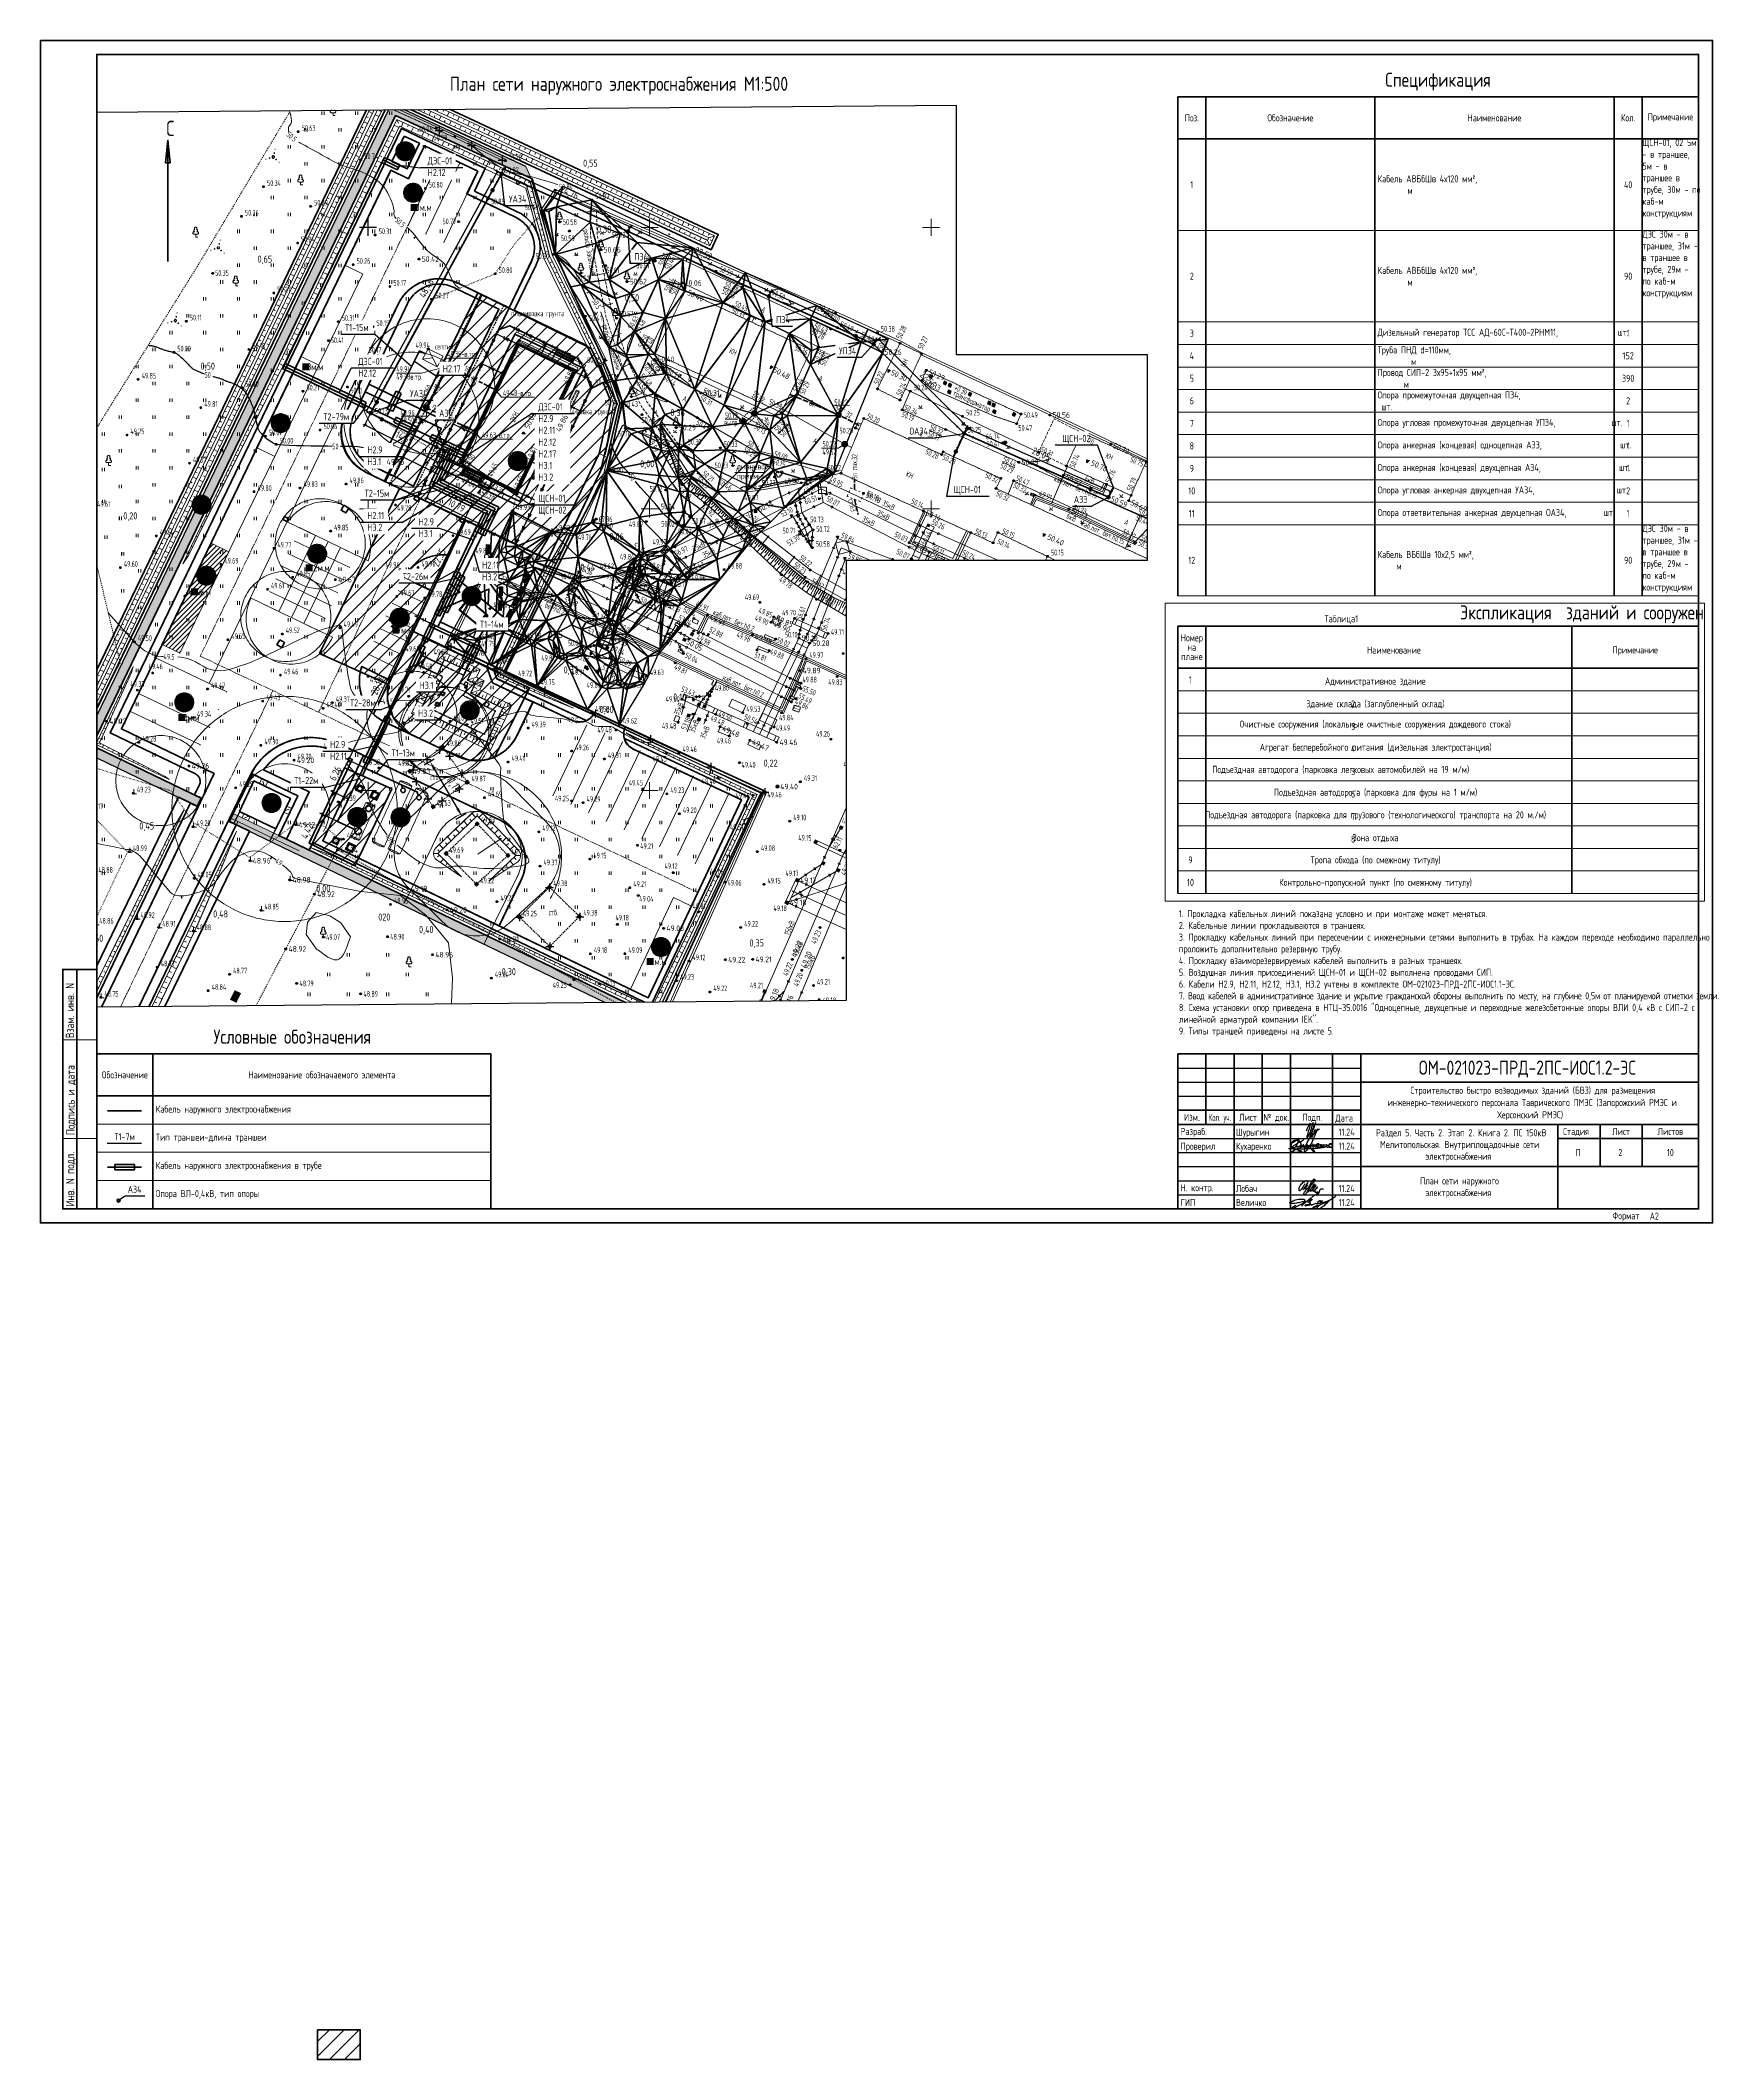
# Paper-space layout 'план' of a CAD drawing. Extents: x 470 to 1064, y -293 to 424.
# The model-space entities are those that its viewports show. They can reach past a viewport. Long polylines and large blocks are cut down to what shows.
import ezdxf
from ezdxf.enums import TextEntityAlignment as Align

# ---------------------------------------------------------------- set-up
doc = ezdxf.new("R2010")
doc.units = 0
doc.header["$MEASUREMENT"] = 0
doc.set_wipeout_variables(frame=1)
doc.header["$PDMODE"] = 34
doc.header["$PDSIZE"] = -1
for name, pattern in [('23', [3, 2, -1]), ('500_106', [3, 2, -1]), ('500_107', [3, 2, -1]), ('500_122_1_1', [10, 8, -2]), ('500_122_1_5', [10, 8, -2]), ('500_13', [1, 1, 0]), ('500_189_2', [3, 1.5, -1.5]), ('500_366_2', [2, 0.5, -1.5]), ('CENTER2', [28.575, 19.05, -3.175, 3.175, -3.175]), ('DASHED', [0.75, 0.5, -0.25]), ('HIDDEN', [0.375, 0.25, -0.125]), ('P1_5x1_5', [3, 1.5, -1.5]), ('осевая', [2, 1.25, -0.25, 0.25, -0.25]), ('ШТРИХ 15х15', [3, 1.5, -1.5]), ('ШТРИХ 2х1', [3, 2, -1])]:
    doc.linetypes.add(name, pattern=pattern)
doc.layers.get('0').update_dxf_attribs({"linetype": 'CONTINUOUS', "lineweight": 0})
doc.layers.get('Defpoints').update_dxf_attribs({"color": 252, "linetype": 'CONTINUOUS'})
for name, color, linetype in [('GRID', 252, 'CONTINUOUS'), ('ГП_Текст', 7, 'CONTINUOUS'), ('невидимые', 7, 'CONTINUOUS'), ('ПОДПИСИ', 7, 'CONTINUOUS'), ('С_R_Мелитополь1_SRF-VIEW', 252, 'CONTINUOUS'), ('С_ВЫСОТА', 252, 'CONTINUOUS'), ('С_УЗ', 252, 'CONTINUOUS')]:
    doc.layers.add(name, color=color, linetype=linetype)
doc.layers.add('Видовой экран', color=252, linetype='CONTINUOUS', lineweight=0, plot=False)
for name, color, linetype, lineweight in [('Горизонтали', 32, 'CONTINUOUS', 15), ('Горизонтали утолщенные', 32, 'CONTINUOUS', 30), ('ГП', 7, 'CONTINUOUS', 20), ('ГП-площади', 252, 'CONTINUOUS', 0), ('ГП_БЛАГОУСТРОЙСТВО_ огражднение', 5, 'ограждение2', 30), ('ГП_БЛАГОУСТРОЙСТВО_маф', 7, 'CONTINUOUS', 20), ('ГП_БЛАГОУСТРОЙСТВО_проезд', 7, 'CONTINUOUS', 40), ('ГП_БЛАГОУСТРОЙСТВО_тропа обхода по смежному титулу', 56, 'CONTINUOUS', 20), ('ГП_ГРАНИЦА_проект работ', 12, 'МИП_Граница_работ', 40), ('ГП_ДЕМОНТАЖ', 5, 'CONTINUOUS', 30), ('ГП_ЗДАНИЯ', 7, 'CONTINUOUS', 40), ('ГП_ОФ_нумерация', 7, 'CONTINUOUS', 40), ('ГП_ОФ_рамка', 7, 'CONTINUOUS', 40), ('ГП_ПЗУ-ОФ_ведомости', 7, 'CONTINUOUS', 70), ('ГП_ПЗУ-ОФ_ведомости_текст', 7, 'CONTINUOUS', 15), ('ГП_СЕТИ_водопровод', 142, 'CONTINUOUS', 30), ('линии построений', 252, 'CONTINUOUS', 0), ('Ось', 251, 'осевая', 18), ('Работы вошедшие', 10, 'CONTINUOUS', 50), ('Стены', 7, 'CONTINUOUS', 20), ('Съемка', 253, 'CONTINUOUS', 20), ('Труба', 30, 'CONTINUOUS', 15)]:
    doc.layers.add(name, color=color, linetype=linetype, lineweight=lineweight)
doc.styles.add('F2', font='GOST2304A.ttf', dxfattribs={"height": 0.001206})
doc.styles.add('GOST 2.304', font='GOST2304A.ttf', dxfattribs={"height": 1.25})
doc.styles.add('GOST-2.304_Type-B', font='GOST2304A.ttf')
doc.styles.add('TOPO_D431', font='GOST2304A.ttf')
doc.styles.add('txt', font='GOST2304A.ttf')
doc.styles.add('БЭИП (ГОСТ 2.304)', font='GOST2304A.ttf', dxfattribs={"height": 1.25})
doc.styles.add('ГОСТ', font='GOST2304A.ttf', dxfattribs={"height": 2.5})
doc.styles.add('ГОСТ 2.304', font='GOST2304A.ttf')
doc.styles.add('ТМ', font='GOST2304A.ttf')
doc.linetypes.add('500_132_1', pattern='A,4,[3,Topography.shx,S=2.5,R=0,X=0,Y=0],4,-2', length=10)
doc.linetypes.add('g5_119_1', pattern='A,4,-1,[31,GUGK_2005.shx,S=0.1,R=0,X=0,Y=0],0.35,[31,GUGK_2005.shx,S=0.08,R=0,X=0,Y=0],3.3,[31,GUGK_2005.shx,S=0.08,R=180,X=0,Y=0],0.35,[31,GUGK_2005.shx,S=0.1,R=180,X=0,Y=0],-1', length=10)
doc.linetypes.add('ЗАБ ЖБ^1^', pattern='A,4,["|",txt,S=0.8,R=0,X=0,Y=0],4', length=8)
doc.linetypes.add('ЗАБ сетка', pattern='A,2.5,["<",txt,S=1.2,R=90,X=0,Y=0],5,[">",txt,S=1.2,R=90,X=0,Y=-0.6],2.5', length=10)
doc.linetypes.add('ЗАБбетКВ^1', pattern='A,2,-0.498,0,[133,ltypeshp.shx,S=0.04,R=0,X=-0.04,Y=0],-0.001,[133,ltypeshp.shx,S=0.08,R=0,X=-0.08,Y=0],-0.001,[132,ltypeshp.shx,S=0.5,R=0,X=-0.5,Y=0],-0.001,["|",txt,S=0.5,R=0,X=0,Y=0.5],-0.499,2', length=5)
doc.linetypes.add('ЗАБбетКР^1', pattern='A,2,-0.498,0,[133,ltypeshp.shx,S=0.04,R=0,X=-0.04,Y=0],-0.001,[133,ltypeshp.shx,S=0.08,R=0,X=-0.08,Y=0],-0.001,[133,ltypeshp.shx,S=0.5,R=0,X=-0.5,Y=0],-0.001,["|",txt,S=0.5,R=0,X=0,Y=0.5],-0.499,2', length=5)
doc.linetypes.add('МИП_Граница_работ', pattern='A,10,-1.197667,[133,ltypeshp,S=0.35,R=0,X=0,Y=0],-0.044784,[133,ltypeshp,S=0.3,R=0,X=0,Y=0],-0.054403,[133,ltypeshp,S=0.24,R=0,X=0,Y=0],-0.071522,[133,ltypeshp,S=0.17,R=0,X=0,Y=0],-0.071361,[133,ltypeshp,S=0.1,R=0,X=0,Y=0],-1.662597,[133,ltypeshp,S=0.35,R=0,X=0,Y=0],-0.044784,[133,ltypeshp,S=0.3,R=0,X=0,Y=0],-0.054403,[133,ltypeshp,S=0.24,R=0,X=0,Y=0],-0.071522,[133,ltypeshp,S=0.17,R=0,X=0,Y=0],-0.071361,[133,ltypeshp,S=0.1,R=0,X=0,Y=0],-1.655597', length=15.000001)
doc.linetypes.add('ограждение2', pattern='A,0.25,-0.1,[132,ltypeshp.shx,S=0.1,R=0,X=-0.1,Y=0],-0.1,1', length=1.45)
doc.linetypes.add('ПОДОШВА_Дороги', pattern='A,0,[201,mapsigns2.shx,S=0.12,R=0,X=0,Y=0],-1.5', length=1.5)
doc.dimstyles.new('ISO-25', dxfattribs={"dimtxt": 1.5, "dimasz": 1.5, "dimexe": 1.25, "dimexo": 0, "dimtad": 1, "dimtxsty": 'TOPO_D431', "dimcen": 2.5, "dimazin": 0, "dimtfac": 1, "dimtmove": 0, "dimatfit": 3, "dimfxl": 1, "dimarcsym": 0})
pattern_1 = [(45, (-773.5844, -379.44), (-2.65165, 2.65165), [])]

# ---------------------------------------------------------------- blocks, each defined once
blk = doc.blocks.new('*U3')
blk.add_lwpolyline([(-594, 420), (0, 420), (0, 0), (-594, 0)], close=True)
at = {"const_width": 0.6}
blk.add_lwpolyline([(-574, 415), (-5, 415), (-5, 5), (-574, 5)], close=True, dxfattribs=at)
at = {"ltscale": 100}
blk.add_lwpolyline([(-5, 415), (-6, 415)], dxfattribs=at)
for points, const_width in [([(-574, 5), (-586, 5), (-586, 90), (-574, 90)], 0.6), ([(-581, 5), (-581, 90)], 0.6), ([(-586, 65), (-574, 65)], 0.3), ([(-586, 30), (-574, 30)], 0.3)]:
    blk.add_lwpolyline(points, dxfattribs=dict(const_width=const_width))
at = {"char_height": 3, "attachment_point": 4, "rotation": 90, "style": 'ТМ'}
for s, insert, width in [('Взам. инв. N', (-583.5, 65.62), 24.7975), ('Подпись и дата', (-583.08, 31.21), 31.5299), ('Инв. N подл.', (-583.22, 5.84), 24.7975)]:
    blk.add_mtext(s, dxfattribs=dict(at, insert=insert, width=width))
at = {"ltscale": 100, "insert": (-35.58, 0.61), "char_height": 2.5, "width": 12.6652, "attachment_point": 7, "style": 'ТМ'}
blk.add_mtext('Формат', dxfattribs=at)
at = {"ltscale": 100, "style": 'ТМ', "flags": 12}
blk.add_attdef('ФОРМАТ', text='', height=2.5, dxfattribs=at).set_placement((-22.37, 0.43), align=Align.BOTTOM_LEFT)
blk = doc.blocks.new('ACAD_SPDS_TB_00')
at = {"linetype": 'Continuous', "lineweight": 60}
for p, q in [((-185, 55), (-185, 0)), ((-185, 55), (0, 55)), ((-175, 55), (-175, 30)), ((-165, 0), (-165, 55)), ((-155, 30), (-155, 55)), ((-145, 0), (-145, 55)), ((-130, 0), (-130, 55)), ((-120, 0), (-120, 55)), ((0, 55), (0, 0)), ((-120, 45), (0, 45)), ((-185, 35), (-120, 35)), ((-185, 30), (0, 30)), ((-50, 30), (-50, 0)), ((-35, 30), (-35, 15)), ((-20, 30), (-20, 15)), ((-50, 25), (0, 25)), ((-120, 15), (0, 15)), ((-185, 0), (0, 0))]:
    blk.add_line(p, q, dxfattribs=at)
at = {"linetype": 'Continuous', "lineweight": 25}
for p, q in [((-185, 50), (-120, 50)), ((-185, 45), (-120, 45)), ((-185, 40), (-120, 40)), ((-185, 25), (-120, 25)), ((-185, 20), (-120, 20)), ((-185, 15), (-120, 15)), ((-185, 10), (-120, 10)), ((-185, 5), (-120, 5))]:
    blk.add_line(p, q, dxfattribs=at)
at = {"style": 'GOST-2.304_Type-B'}
for s, p in [('Разраб.', (-184, 26.25)), ('.', (-177.56, 31.25)), ('.', (-134.25, 31.25)), ('Дата', (-129, 31)), ('Стадия', (-48.12, 26.25)), ('Н. контр.', (-184, 6.25))]:
    blk.add_text(s, height=2.5, dxfattribs=at).set_placement(p)
for s, p in [('Изм.', (-180, 31.25)), ('Лист', (-160, 31.25)), ('Подп', (-137.5, 31.25))]:
    blk.add_text(s, height=2.5, dxfattribs=at).set_placement(p, align=Align.CENTER)
at = {"style": 'GOST-2.304_Type-B', "width": 0.7}
blk.add_text('Кол. уч.', height=2.5, dxfattribs=at).set_placement((-174, 31.25))
at = {"style": 'GOST-2.304_Type-B', "width": 0.9}
blk.add_text('№ док.', height=2.5, dxfattribs=at).set_placement((-150, 31.25), align=Align.CENTER)
at = {"style": 'GOST-2.304_Type-B'}
blk.add_text('Лист', height=2.5, dxfattribs=at).set_placement((-27.5, 27.5), align=Align.MIDDLE_CENTER)
at = {"linetype": 'Continuous', "insert": (-10, 27.5), "char_height": 2.5, "width": 19, "attachment_point": 5, "style": 'GOST-2.304_Type-B'}
blk.add_mtext('Листов', dxfattribs=at)
at = {"style": 'GOST-2.304_Type-B', "flags": 8}
for tag, p in [('ИЗМ_4', (-180, 51)), ('КОЛ_УЧ4', (-170, 51)), ('ЛИСТ_ИЗМ4', (-160, 51)), ('N_ДОК_4', (-150, 51)), ('ИЗМ_3', (-180, 46)), ('ИЗМ_2', (-180, 41)), ('КОЛ_УЧ3', (-170, 46)), ('КОЛ_УЧ2', (-170, 41)), ('ЛИСТ_ИЗМ3', (-160, 46)), ('ЛИСТ_ИЗМ2', (-160, 41)), ('N_ДОК_3', (-150, 46)), ('N_ДОК_2', (-150, 41)), ('ИЗМ_1', (-180, 36)), ('КОЛ_УЧ1', (-170, 36)), ('ЛИСТ_ИЗМ1', (-160, 36)), ('N_ДОК_1', (-150, 36))]:
    blk.add_attdef(tag, text='', height=2.5, dxfattribs=at).set_placement(p, align=Align.CENTER)
at = {"style": 'GOST-2.304_Type-B', "width": 0.6, "flags": 8}
for tag, p in [('ИЗМ_4_ДАТА', (-125, 51)), ('ИЗМ_3_ДАТА', (-125, 46)), ('ИЗМ_2_ДАТА', (-125, 41)), ('ИЗМ_1_ДАТА', (-124.48, 36)), ('ДОЛЖНОСТЬ_1_ДАТА', (-125, 21)), ('РАЗРАБ_ДАТА', (-125, 26)), ('ДОЛЖНОСТЬ_2_ДАТА', (-125, 16)), ('ДОЛЖНОСТЬ_3_ДАТА', (-125, 11)), ('НКОНТР_ДАТА', (-125, 6)), ('ДОЛЖНОСТЬ_4_ДАТА', (-125, 1))]:
    blk.add_attdef(tag, text='', height=2.5, dxfattribs=at).set_placement(p, align=Align.CENTER)
at = {"style": 'GOST-2.304_Type-B', "flags": 8}
for tag, height, p in [('ОБОЗНАЧЕНИЕ_ДОКУМЕНТА', 5, (-60, 50)), ('НАИМЕНОВАНИЕ_ОБЪЕКТА_СТРОИТЕЛЬСТВА', 3.5, (-60, 37.5)), ('НАИМЕНОВАНИЕ_ЗДАНИЯ_СООРУЖЕНИЯ', 3.5, (-85, 22.5)), ('СТАДИЯ', 2.5, (-42.77, 20)), ('ЛИСТ', 2.5, (-27.77, 20)), ('ЛИСТОВ', 2.5, (-10, 20)), ('НАИМЕНОВАНИЕ_ИЗОБРАЖЕНИЙ', 3.5, (-85, 7.5)), ('НАИМЕНОВАНИЕ_ПРЕДПРИЯТИЯ', 3.5, (-23.73, 7.5))]:
    blk.add_attdef(tag, text='', height=height, dxfattribs=at).set_placement(p, align=Align.MIDDLE_CENTER)
at = {"style": 'GOST-2.304_Type-B'}
for tag, p, flags in [('ДОЛЖНОСТЬ_1', (-184, 21), 8), ('ДОЛЖНОСТЬ_1_ФИО', (-164.31, 21), 8), ('РАЗРАБ_ФИО', (-164.31, 26), 8), ('ДОЛЖНОСТЬ_2', (-184, 16), 8), ('ДОЛЖНОСТЬ_2_ФИО', (-164.31, 16), 8), ('ДОЛЖНОСТЬ_3', (-184, 11), 8), ('ДОЛЖНОСТЬ_3_ФИО', (-164.31, 11), 8), ('НКОНТР_ФИО', (-164.31, 6), 8), ('ДОЛЖНОСТЬ_4', (-184, 1), 8), ('ДОЛЖНОСТЬ_4_ФИО', (-164.31, 1), 8), ('ИДЕНТИФИКАТОР_НАДПИСИ', (0, 0), 1)]:
    blk.add_attdef(tag, p, '', height=2.5, dxfattribs=dict(at, flags=flags))
blk = doc.blocks.new('*T319')
at = {"color": 0, "linetype": 'Continuous', "lineweight": 50, "transparency": 16777216}
for p, q in [((0, 0), (140, 0)), ((0, 0), (0, -55)), ((20, 0), (20, -55)), ((140, 0), (140, -55)), ((0, -15), (140, -15))]:
    blk.add_line(p, q, dxfattribs=at)
at = {"color": 0, "linetype": 'Continuous', "lineweight": 20, "transparency": 16777216}
for p, q in [((0, -25), (140, -25)), ((0, -35), (140, -35)), ((0, -45), (140, -45)), ((0, -55), (140, -55))]:
    blk.add_line(p, q, dxfattribs=at)
at = {"color": 0, "lineweight": 20, "transparency": 16777216, "char_height": 2.5, "style": 'ГОСТ 2.304'}
for s, insert, width, attachment_point in [('Обозначение', (10, -7.5), 19.88, 5), ('Наименование обозначаемого элемента', (80, -7.5), 119.88, 5), ('Кабель наружного электроснабжения', (21, -20), 118, 4), ('Тип траншеи-длина траншеи', (21, -30), 118, 4), ('Кабель наружного электроснабжения в трубе', (21, -40), 118, 4), ('Опора ВЛ-0,4кВ, тип опоры', (21, -50), 118, 4)]:
    blk.add_mtext(s, dxfattribs=dict(at, insert=insert, width=width, attachment_point=attachment_point))
blk = doc.blocks.new('*T328')
at = {"color": 0, "linetype": 'Continuous', "lineweight": 50, "transparency": 16777216}
for p, q in [((0, 0), (185, 0)), ((0, 0), (0, -177.29)), ((10, 0), (10, -177.29)), ((70, 0), (70, -177.29)), ((155, 0), (155, -177.29)), ((165, 0), (165, -177.29)), ((185, 0), (185, -88.02)), ((0, -15), (185, -15)), ((185, -152.02), (185, -177.29))]:
    blk.add_line(p, q, dxfattribs=at)
at = {"color": 0, "linetype": 'Continuous', "lineweight": 20, "transparency": 16777216}
for p, q in [((0, -47.51), (185, -47.51)), ((0, -80.02), (185, -80.02)), ((0, -88.02), (185, -88.02)), ((0, -96.02), (185, -96.02)), ((0, -104.02), (185, -104.02)), ((0, -112.02), (185, -112.02)), ((0, -120.02), (185, -120.02)), ((0, -128.02), (185, -128.02)), ((0, -136.02), (185, -136.02)), ((0, -144.02), (185, -144.02)), ((0, -152.02), (185, -152.02)), ((0, -177.29), (185, -177.29))]:
    blk.add_line(p, q, dxfattribs=at)
at = {"color": 0, "linetype": 'Continuous', "lineweight": 30, "transparency": 16777216}
blk.add_line((185, -88.02), (185, -152.02), dxfattribs=at)
at = {"color": 0, "transparency": 16777216, "char_height": 2.5, "style": 'ГОСТ 2.304'}
for s, insert, width, attachment_point in [('Поз.', (5, -7.5), 9.88, 5), ('Обозначение', (40, -7.5), 59.88, 5), ('Наименование', (112.5, -7.5), 84.88, 5), ('Кол.', (160, -7.5), 9.88, 5), ('Примечание', (175, -7.5), 19.88, 5), ('ЩСН-01, 02 5м - в траншее, 5м - в траншее в трубе, 30м - по каб-м конструкциям', (165.06, -15.06), 19.88, 1), ('Кабель АВБбШв 4х120 мм²,                                               м', (71, -31.25), 83, 4), ('1', (5, -31.25), 9.88, 5), ('40', (160, -31.25), 9.88, 5), ('ДЭС 30м - в траншее, 31м - в траншее в трубе, 29м - по каб-м конструкциям', (165.06, -47.57), 19.88, 1), ('2', (5, -63.76), 9.88, 5), ('Кабель АВБбШв 4х120 мм²,                                               м', (71, -63.76), 83, 4), ('90', (160, -63.76), 9.88, 5), ('3', (5, -84.02), 9.88, 5), ('Дизельный генератор ТСС АД-60С-Т400-2РНМ11,                шт.', (71, -84.02), 83, 4), ('1', (160, -84.02), 9.88, 5), ('4', (5, -92.02), 9.88, 5), ('Труба ПНД d=110мм,                                                       м', (71, -92.02), 83, 4), ('152', (160, -92.02), 9.88, 5), ('5', (5, -100.02), 9.88, 5), ('Провод СИП-2 3х95+1х95 мм²,                                           м', (71, -100.02), 83, 4), ('390', (160, -100.02), 9.88, 5), ('6', (5, -108.02), 9.88, 5), ('Опора промежуточная двухцепная П34,                            шт.', (71, -108.02), 83, 4), ('2', (160, -108.02), 9.88, 5), ('Опора угловая промежуточная двухцепная УП34,               шт.', (71, -116.02), 83, 4), ('7', (5, -116.02), 9.88, 5), ('1', (160, -116.02), 9.88, 5), ('8', (5, -124.02), 9.88, 5), ('Опора анкерная (концевая) одноцепная А33,                     шт.', (71, -124.02), 83, 4), ('1', (160, -124.02), 9.88, 5), ('9', (5, -132.02), 9.88, 5), ('Опора анкерная (концевая) двухцепная А34,                     шт.', (71, -132.02), 83, 4), ('1', (160, -132.02), 9.88, 5), ('10', (5, -140.02), 9.88, 5), ('Опора угловая анкерная двухцепная УА34,                      шт.', (71, -140.02), 83, 4), ('2', (160, -140.02), 9.88, 5), ('11', (5, -148.02), 9.88, 5), ('Опора ответвительная анкерная двухцепная ОА34,          шт.', (71, -148.02), 83, 4), ('1', (160, -148.02), 9.88, 5), ('ДЭС 30м - в траншее, 31м - в траншее в трубе, 29м - по каб-м конструкциям', (165.06, -152.08), 19.88, 1), ('12', (5, -164.65), 9.88, 5), ('Кабель ВБбШв 10х2,5 мм²,                                             м', (71, -164.65), 83, 4), ('90', (160, -164.65), 9.88, 5)]:
    blk.add_mtext(s, dxfattribs=dict(at, insert=insert, width=width, attachment_point=attachment_point))
blk = doc.blocks.new('величко')
at = {"layer": 'ПОДПИСИ'}
for points in [[(-9.36, 2.9), (-9.97, 2.84), (-10.89, 2.66), (-12.58, 2.36), (-13.71, 2.19), (-14.43, 2.19), (-14.8, 2.3), (-14.96, 2.45), (-14.96, 2.5), (-14.71, 2.71), (-13.78, 3.16), (-11.89, 3.7), (-10.79, 3.77), (-10, 3.71), (-9.6, 3.48), (-9.53, 3.27), (-9.79, 2.99), (-10.23, 2.71)], [(-13.33, 0.97), (-12.88, 1.57), (-13.65, 1.07), (-14.21, 0.54), (-14.21, 0.41), (-13.87, 0.47), (-13.07, 0.83), (-12.03, 1.4), (-11.11, 1.88), (-10.21, 2.34), (-9, 2.97), (-7.67, 3.98), (-6.65, 4.77), (-6.16, 5.14)], [(-10.66, 1.28), (-10.21, 1.83), (-9.35, 2.6), (-8.79, 3.11)], [(-8.07, 2.72), (-7.78, 2.72), (-7.69, 2.39), (-8.02, 1.94), (-8.62, 1.51), (-9.1, 1.39), (-9.33, 1.39), (-9.48, 1.51), (-9.45, 1.61), (-9.11, 1.76), (-8.67, 1.83), (-8.37, 1.77), (-8.23, 1.62), (-7.83, 1.76), (-7.39, 1.91), (-7.29, 1.91), (-7.17, 1.75), (-6.77, 1.87), (-6.17, 2.09), (-5.61, 2.27), (-5.51, 2.19), (-4.98, 2.23), (-4.4, 2.32), (-3.52, 2.52), (-2.65, 2.74), (-1.71, 3.03), (-0.41, 3.64), (0.09, 4), (0.83, 4.49), (1.46, 4.93)], [(-8.49, 3.14), (-7.85, 3.47), (-7.35, 3.69), (-7.13, 3.69), (-7.26, 3.37), (-7.8, 2.88), (-8.68, 2.4)], [(-4.86, 1.65), (-5.62, 1.32), (-6.77, 0.8)], [(-6.77, 0.8), (-6.21, 0.92), (-5.44, 1.12), (-4.65, 1.32)], [(-5.24, 2.63), (-4.63, 3.05), (-4.25, 3.22), (-4.05, 3.22), (-4.05, 3.03), (-4.19, 2.79), (-4.19, 2.72), (-3.9, 2.84), (-3.56, 3.03), (-3.18, 3.2)], [(-0.23, 3.77), (-1.18, 2.93), (-2.44, 1.7), (-3.79, 0.64), (-4.57, 0.35), (-4.97, 0.35), (-5.13, 0.6), (-5.07, 1.09), (-4.67, 1.47), (-3.87, 1.93), (-1.91, 2.64)]]:
    blk.add_spline(points, degree=3, dxfattribs=at)
blk = doc.blocks.new('Лобач')
at = {"layer": 'ПОДПИСИ'}
blk.add_open_spline([(0, 0), (-26, -42), (-49, -81), (-81, -129), (-106, -153), (-116, -166), (-125, -166), (-138, -153), (-138, -142), (-138, -102), (-130, -76), (-109, -37), (-78, 1), (-38, 40), (8, 68), (38, 81), (58, 75), (66, 75), (72, 50), (53, 10), (12, -57), (-42, -142), (-35, -142), (-1, -92), (35, -45), (54, -25), (69, -18), (58, -44), (34, -76), (18, -99), (18, -117), (18, -128), (31, -137), (47, -125), (82, -94), (119, -48), (156, -8), (198, 47), (223, 89), (231, 104), (224, 114), (207, 107), (188, 92), (159, 58), (145, 37), (131, 6), (123, -19), (94, -94), (79, -133), (51, -194), (33, -222), (14, -244), (4, -253), (-12, -258), (-23, -253), (-27, -237), (-19, -209), (4, -176), (30, -144), (114, -57), (254, 88), (258, 99), (248, 99), (193, 35), (169, 5), (142, -34), (127, -66), (108, -97), (97, -130), (87, -153), (82, -170), (82, -183), (97, -178), (115, -156), (143, -124), (159, -101), (176, -77), (196, -55), (214, -37), (230, -19), (238, -6), (233, 2), (217, -11), (199, -31), (182, -52), (173, -67), (164, -86), (151, -111), (139, -135), (132, -152), (132, -160), (132, -171), (140, -171), (152, -166), (169, -147), (190, -128), (210, -107), (226, -90), (238, -78), (253, -63), (262, -51), (270, -41), (264, -35), (252, -40), (239, -45), (226, -57), (212, -71), (205, -81), (196, -94), (189, -112), (189, -133), (189, -159), (195, -173), (207, -173), (223, -162), (240, -144), (256, -127), (276, -110), (291, -96), (299, -84), (295, -76), (280, -86), (266, -104), (254, -122), (244, -141), (237, -157), (237, -178), (241, -194), (255, -194), (271, -194), (285, -194), (301, -188), (315, -192), (306, -203), (291, -221), (280, -235), (271, -248), (266, -261), (266, -270), (288, -261), (319, -240), (340, -200), (355, -159), (355, -129), (382, -120), (408, -115), (434, -115), (445, -115)], degree=3, dxfattribs=at)
blk = doc.blocks.new('кухаренко')
at = {"layer": 'ПОДПИСИ'}
for points in [[(4739.82, -2389.13, 0.026798), (4740.2, -2389.02, 0.059727), (4740.36, -2388.94, 0.004397), (4740.84, -2388.62, 0.011539), (4741.02, -2388.5, 0.001866), (4741.23, -2388.34, 0.000905), (4741.67, -2388, 0.09103), (4742.09, -2387.55, -0.647387), (4742.2, -2387.57, -0.120256), (4742.21, -2387.59, -0.00812), (4742.13, -2387.92, -0.001312), (4742.06, -2388.26, -0.009544), (4742.04, -2388.3, -0.014309), (4742, -2388.46, -0.00737), (4741.89, -2388.77, -0.003885), (4741.82, -2388.95, -0.001642), (4741.65, -2389.37, -0.007857), (4741.49, -2389.76, -0.011664), (4741.37, -2390.02, -0.038077), (4741.24, -2390.24, -0.020771), (4740.96, -2390.6, -0.010246), (4740.85, -2390.74, -0.008324), (4740.7, -2390.9, -0.03528), (4740.54, -2391.04, -0.062065), (4740.43, -2391.1, -0.104051), (4740.35, -2391.12, -0.065208), (4740.22, -2391.1, -0.050781), (4740.12, -2391.07, -0.059597), (4740.05, -2391.02, -0.087016), (4739.99, -2390.95, -0.102932), (4739.97, -2390.87, -0.098333), (4739.97, -2390.76, -0.064826), (4740.04, -2390.61, -0.017095), (4740.13, -2390.48, -0.024734), (4740.19, -2390.39, -0.026328), (4740.4, -2390.18, -0.049831), (4740.52, -2390.08), (4740.95, -2389.81), (4741.32, -2389.58, -0.03182), (4741.55, -2389.45, 0.017603), (4741.97, -2389.24), (4742.83, -2388.77), (4743.17, -2388.58), (4743.52, -2388.39, 0.083602), (4743.7, -2388.25, 0.050191), (4743.93, -2387.94)], [(4753.68, -2389.62, 0.005742), (4752.81, -2389.99, 0.008707), (4752.24, -2390.24, 0.0106), (4751.26, -2390.73, -0.046428), (4751.03, -2390.82, -0.028845), (4750.78, -2390.88, -0.009746), (4750.04, -2391, -0.001205), (4749.42, -2391.09, -0.003456), (4749.2, -2391.12, -0.006139), (4748.45, -2391.2, -0.006919), (4747.79, -2391.25, -0.004834), (4747.24, -2391.29, -0.002677), (4746.23, -2391.33, -0.003361), (4745.06, -2391.37, -0.00193), (4743.01, -2391.42, -0.005231), (4742.3, -2391.42, -0.002141), (4740.58, -2391.41, -0.019572), (4738.65, -2391.32, -0.750042), (4738.63, -2391.24, -0.058889), (4738.78, -2391.18, -0.009188), (4739.77, -2390.96, -0.006541), (4741.69, -2390.58, -0.010127), (4742.94, -2390.38, -0.010892), (4744.48, -2390.2, -0.007355), (4746.78, -2390.01, -0.006806), (4748.07, -2389.94, -0.003726), (4750.45, -2389.86, -0.016706), (4751.73, -2389.87, -0.067529), (4752.05, -2389.93, -0.087853), (4752.07, -2389.94, -0.014066), (4752.18, -2390.03)], [(4741.15, -2390.33, -0.005798), (4741.23, -2390.33, -0.008129), (4741.29, -2390.33, -0.006022), (4741.45, -2390.32, -0.027027), (4741.48, -2390.33, -0.19544), (4741.55, -2390.36, 0.152875), (4741.63, -2390.41), (4741.86, -2390.48), (4742.06, -2390.53, 0.129582), (4742.12, -2390.53, 0.038334), (4742.33, -2390.46, 0.029328), (4742.53, -2390.37, 0.094259), (4742.58, -2390.33, 0.003403), (4742.64, -2390.25, 0.001277), (4742.79, -2390.06, 0.000767), (4742.88, -2389.95, 0.002743), (4742.9, -2389.92, 0.109994), (4742.93, -2389.86, 0.044592), (4742.95, -2389.7, 0.018953), (4742.95, -2389.59, 0.020224), (4742.94, -2389.49, 0.029962), (4742.91, -2389.31, 0.026519), (4742.85, -2389.12, 0.025107), (4742.8, -2389, 0.026577), (4742.74, -2388.9, 0.049637), (4742.65, -2388.78, 0.034616), (4742.5, -2388.64, 0.030466), (4742.34, -2388.53, 0.054903), (4742.24, -2388.48, 0.022922), (4742.1, -2388.44, 0.013269), (4741.86, -2388.38, 0.007933), (4741.6, -2388.34, 0.015497), (4741.47, -2388.32, 0.030047), (4741.31, -2388.32, 0.019036), (4741.05, -2388.33, 0.019737), (4740.81, -2388.36, 0.024973), (4740.62, -2388.41, 0.020387), (4740.47, -2388.46, 0.01697), (4740.29, -2388.53, 0.022215), (4740.17, -2388.59, 0.017835), (4740.03, -2388.68, 0.053357), (4739.85, -2388.83, 0.047671), (4739.68, -2389.03, 0.022554), (4739.58, -2389.21, 0.027418), (4739.51, -2389.36, 0.017747), (4739.46, -2389.51, 0.024356), (4739.43, -2389.62, 0.035833), (4739.4, -2389.79, 0.027259), (4739.4, -2390, 0.021484), (4739.41, -2390.14, 0.036373), (4739.43, -2390.22, 0.048142), (4739.47, -2390.34, 0.049543), (4739.54, -2390.44, 0.008973), (4739.62, -2390.54, -0.006576), (4739.73, -2390.68, -0.010042), (4739.83, -2390.81, 0.0125), (4739.91, -2390.91, 0.086175), (4740.06, -2391.04, 0.047632), (4740.38, -2391.19), (4740.95, -2391.41), (4741.47, -2391.6), (4742.21, -2391.88, 0.037905), (4742.41, -2391.93, -0.018022), (4742.83, -2392.03, -0.012599), (4743.04, -2392.1, -0.03223), (4743.11, -2392.13, -0.091382), (4743.15, -2392.16, -0.092838), (4743.17, -2392.2, -0.095522), (4743.18, -2392.22, -0.111374), (4743.17, -2392.25, -0.135673), (4743.14, -2392.28, -0.082408), (4743.07, -2392.32, -0.004406), (4742.92, -2392.36, -0.004891), (4742.79, -2392.39), (4742.34, -2392.49), (4742.06, -2392.55), (4741.49, -2392.59), (4740.82, -2392.63, -0.016116), (4740.56, -2392.64, -0.011004), (4740.18, -2392.63, -0.039595), (4740.02, -2392.61, -0.059479), (4739.91, -2392.57, -0.078879), (4739.86, -2392.54, -0.096261), (4739.84, -2392.5, -0.108453), (4739.83, -2392.46, -0.057689), (4739.84, -2392.37, -0.053075), (4739.88, -2392.24, -0.134818), (4739.91, -2392.2), (4740.14, -2392.05), (4740.45, -2391.84), (4740.88, -2391.63), (4741.76, -2391.21, -0.052654), (4741.94, -2391.14, 0.019549), (4742.46, -2390.99), (4742.84, -2390.87), (4743.09, -2390.79), (4743.27, -2390.73, 0.265317), (4743.32, -2390.67, -0.114101), (4743.39, -2390.53, -0.052598), (4743.52, -2390.4, 0.097959), (4743.58, -2390.32, 0.011473), (4743.64, -2390.21, -0.009226), (4743.7, -2390.08, -0.001703), (4743.73, -2390.02, -0.000657), (4743.82, -2389.86, -0.029285), (4743.87, -2389.79, -0.015216), (4743.97, -2389.65)], [(4742.98, -2389.95, -0.046747), (4743.14, -2390.01, -0.091615), (4743.22, -2390.07, -0.026158), (4743.33, -2390.2, 0.033126), (4743.43, -2390.31, 0.008457), (4743.56, -2390.43, 0.012565), (4743.65, -2390.51, 0.034925), (4743.75, -2390.58, 0.023525), (4743.91, -2390.67, 0.055096), (4744, -2390.7, 0.030625), (4744.17, -2390.74, 0.093906), (4744.37, -2390.72, 0.095857), (4744.54, -2390.64, 0.216767), (4744.59, -2390.56, -0.312748), (4744.63, -2390.5, -0.391789), (4744.75, -2390.56, 0.241589), (4744.9, -2390.7, 0.011144), (4745.02, -2390.73, 0.020678), (4745.08, -2390.74, 0.039268), (4745.19, -2390.75, 0.034759), (4745.31, -2390.74, 0.117928), (4745.44, -2390.68, 0.191433), (4745.49, -2390.61, 0.063912), (4745.49, -2390.54, 0.03469), (4745.48, -2390.42, 0.024812), (4745.43, -2390.26, 0.044787), (4745.4, -2390.17, 0.071544), (4745.34, -2390.09, 0.06826), (4745.25, -2390.02, 0.054353), (4745.16, -2389.98, 0.037217), (4745.02, -2389.95, 0.040376), (4744.9, -2389.94, 0.050806), (4744.81, -2389.95, 0.104078), (4744.7, -2390, 0.096241), (4744.61, -2390.09, 0.047144), (4744.57, -2390.17, 0.042428), (4744.54, -2390.26, 0.052824), (4744.53, -2390.36, 0.073913), (4744.54, -2390.43, 0.143848), (4744.57, -2390.46, 0.087462), (4744.63, -2390.5)], [(4745.48, -2390.46, 0.006648), (4745.56, -2390.48, 0.012153), (4745.6, -2390.48, 0.004882), (4745.69, -2390.49, -0.011839), (4745.72, -2390.5, -0.019825), (4745.79, -2390.51, -0.012361), (4745.89, -2390.53, -0.011282), (4745.95, -2390.55, -0.005204), (4746.07, -2390.59, -0.018197), (4746.15, -2390.62, -0.030786), (4746.19, -2390.65, -0.092295), (4746.21, -2390.66, -0.034828), (4746.24, -2390.7, -0.09211), (4746.25, -2390.74, -0.069876), (4746.25, -2390.79)], [(4747.1, -2389.6, 0.01533), (4747.09, -2390, 0.027494), (4747.1, -2390.23), (4747.15, -2390.73), (4747.21, -2391.27, 0.074587), (4747.26, -2391.48, 0.039629), (4747.44, -2391.82, 0.019238), (4747.55, -2391.99, -0.019998), (4747.67, -2392.16, -0.015538), (4747.75, -2392.31, -0.03204), (4747.79, -2392.38, -0.091773), (4747.8, -2392.43, -0.238569), (4747.79, -2392.45, -0.159849), (4747.77, -2392.46, -0.047004), (4747.71, -2392.45, -0.036911), (4747.62, -2392.43, -0.032985), (4747.52, -2392.39, -0.046168), (4747.37, -2392.29, -0.076935), (4747.29, -2392.21), (4747.02, -2391.83), (4746.77, -2391.47), (4746.51, -2391.1, -0.103468), (4746.49, -2391.06, -0.018296), (4746.46, -2390.83, -0.019648), (4746.44, -2390.7, -0.01944), (4746.44, -2390.56, -0.094017), (4746.48, -2390.42, -0.114763), (4746.55, -2390.32, -0.093484), (4746.66, -2390.25, -0.076795), (4746.82, -2390.22, -0.007302), (4746.97, -2390.22, -0.008114), (4747.1, -2390.22, -0.010225), (4747.38, -2390.24, -0.019104), (4747.53, -2390.26, -0.049455), (4747.64, -2390.28, -0.029007), (4747.82, -2390.36, -0.036776), (4747.94, -2390.43, -0.041321), (4748.03, -2390.51, -0.064961), (4748.08, -2390.57, -0.06602), (4748.11, -2390.64, -0.136611), (4748.11, -2390.68, -0.090345), (4748.07, -2390.75)], [(4748.77, -2390.25, 0.014591), (4748.9, -2390.18, 0.018116), (4749.01, -2390.12, 0.015443), (4749.23, -2389.97, 0.053272), (4749.29, -2389.92, 0.126379), (4749.33, -2389.85, 0.092998), (4749.34, -2389.74, 0.062695), (4749.32, -2389.67, 0.090641), (4749.29, -2389.62, 0.086542), (4749.23, -2389.58, 0.083988), (4749.15, -2389.55, 0.037026), (4749.08, -2389.55, 0.040904), (4749, -2389.55, 0.033302), (4748.92, -2389.57, 0.013966), (4748.72, -2389.64, 0.034307), (4748.47, -2389.75, 0.127048), (4748.41, -2389.8, 0.042128), (4748.39, -2389.85, 0.014482), (4748.33, -2390, 0.012392), (4748.28, -2390.13, 0.0176), (4748.26, -2390.23, 0.10624), (4748.25, -2390.34, 0.131112), (4748.29, -2390.42, 0.094162), (4748.37, -2390.48, 0.051004), (4748.54, -2390.55, 0.010115), (4748.73, -2390.6, 0.032071), (4748.79, -2390.61, 0.009785), (4748.91, -2390.62, 0.006798), (4749.08, -2390.63, 0.01021), (4749.23, -2390.63, 0.003977), (4749.62, -2390.63, 0.028653), (4749.9, -2390.6, 0.053848), (4750.04, -2390.57, 0.115928), (4750.12, -2390.52, 0.196852), (4750.14, -2390.47, 0.098438), (4750.11, -2390.36, -0.06108), (4750.06, -2390.2, -0.005699), (4750.05, -2390.07, 0.010417), (4750.03, -2390, 0.035891), (4750.01, -2389.91, -0.027066), (4749.97, -2389.78, -0.054205), (4749.97, -2389.75, -0.021915), (4749.97, -2389.67)], [(4749.8, -2390.36, 0.007868), (4750.02, -2390.3, 0.007869), (4750.25, -2390.23, 0.045423), (4750.43, -2390.15, -0.455169), (4750.45, -2390.16), (4750.52, -2390.34), (4750.59, -2390.53, 0.1316), (4750.65, -2390.62, 0.233555), (4750.71, -2390.63), (4750.92, -2390.59), (4751.06, -2390.56, 0.564034), (4751.09, -2390.47, -0.265896), (4751.06, -2390.32, -0.077292), (4751.11, -2390.23, -0.07626), (4751.19, -2390.16)], [(4752.02, -2390.38, 0.109522), (4752.03, -2390.53, 0.160658), (4752.1, -2390.62, 0.055377), (4752.22, -2390.69, 0.068291), (4752.33, -2390.71, 0.029424), (4752.45, -2390.72, 0.028475), (4752.57, -2390.71, 0.060056), (4752.73, -2390.68, 0.059286), (4752.88, -2390.6, 0.24864), (4752.97, -2390.43, -0.41707), (4753.05, -2390.35, -0.677318), (4753.1, -2390.46, 0.312161), (4753.05, -2390.65, 0.094724), (4753.14, -2390.78, 0.252792), (4753.2, -2390.8), (4753.45, -2390.75), (4753.76, -2390.7, 0.185135), (4753.87, -2390.63, 0.075977), (4754.01, -2390.38, 0.056102), (4754.06, -2390.17, 0.077883), (4754.06, -2390.01, 0.067877), (4754, -2389.85, 0.107143), (4753.93, -2389.76, 0.048924), (4753.84, -2389.69, 0.033885), (4753.68, -2389.62, 0.029884), (4753.51, -2389.57, 0.04062), (4753.38, -2389.55, 0.079551), (4753.2, -2389.56, 0.107246), (4753.08, -2389.62, 0.024108), (4753.01, -2389.68, 0.01754), (4752.92, -2389.77, 0.020798), (4752.84, -2389.87, 0.01411), (4752.72, -2390.03, 0.088364), (4752.68, -2390.13, 0.049418), (4752.65, -2390.32)]]:
    blk.add_lwpolyline(points, format="xyb", dxfattribs=at)
for points in [[(4750.14, -2390.47), (4750.23, -2390.68), (4750.27, -2390.76)], [(4751.06, -2390.56), (4751.27, -2390.71), (4751.57, -2390.58), (4751.83, -2390.46), (4752.02, -2390.38), (4752.02, -2390.09), (4752.21, -2389.82)]]:
    blk.add_lwpolyline(points, dxfattribs=at)
blk = doc.blocks.new('шурыгин')
at = {"layer": 'ПОДПИСИ'}
blk.add_lwpolyline([(47327, 39810, -0.049823), (47474, 40082, -0.024373), (47366, 39683, 0.054026), (47338, 39523), (47471, 39765), (47574, 40099, 0.070285), (47439, 39549, 0.045677), (47658, 40102, 0.094469), (47513, 39684, 0.094469), (47516, 39573, 0.073549), (47644, 39848, 0.08163), (47605, 39686, 0.135592), (47718, 39880, -0.019533), (47533, 39428, -0.073323), (47246, 39017, -0.225009), (47792, 39877)], format="xyb", dxfattribs=at)
blk = doc.blocks.new('A$C0F182390')
at = {"color": 7, "lineweight": 30, "ltscale": 0.5}
for points in [[(0.26, -0.1), (-0.1, -0.26), (-0.26, 0.1), (0.1, 0.26)], [(1.55, 0.45), (1.18, 0.3), (1.02, 0.66), (1.39, 0.82)], [(-1.02, -0.66), (-1.39, -0.82), (-1.55, -0.45), (-1.18, -0.3)]]:
    blk.add_lwpolyline(points, close=True, dxfattribs=at)
for centre in [(0, 0), (1.28, 0.56), (-1.28, -0.56)]:
    blk.add_circle(centre, 0.1, dxfattribs=at)
at = {"color": 7, "lineweight": 30, "ltscale": 0.5, "end_tangent": (-0.427906, -0.903823)}
for points in [[(0, 0), (-0.24, -0.21), (-0.55, -0.23), (-0.77, -0.32), (-0.85, -0.42)], [(1.28, 0.56), (1.04, 0.35), (0.73, 0.33), (0.51, 0.24), (0.44, 0.13)], [(-1.28, -0.56), (-1.52, -0.77), (-1.84, -0.78), (-2.05, -0.88), (-2.13, -0.98)]]:
    blk.add_spline(points, degree=3, dxfattribs=at)
blk = doc.blocks.new('13110000')
at = {"color": 0, "linetype": 'Continuous', "lineweight": -2}
for points in [[(2.98, 0), (-2.98, 0)], [(0, -3.03), (0, 2.99)]]:
    blk.add_lwpolyline(points, dxfattribs=at)
at = {"color": 0, "linetype": 'Continuous', "lineweight": -2, "style": 'TOPO_D431'}
blk.add_attdef('Y_LEFT', text='', height=2, dxfattribs=at).set_placement((-4.63, -0.92), align=Align.RIGHT)
blk.add_attdef('X_TOP', text='', height=2, dxfattribs=at).set_placement((0.17, 3.63), align=Align.BOTTOM_CENTER)
blk.add_attdef('Y_RIGHT', (6.2, -0.69), '', height=2, dxfattribs=at)
blk.add_attdef('X_DOWN', text='', height=2, dxfattribs=at).set_placement((0, -5.33), align=Align.TOP_CENTER)
blk = doc.blocks.new('*D24')
at = {"layer": 'Defpoints', "color": 0, "linetype": 'Continuous', "lineweight": 60, "transparency": 16777216}
for p in [(1099261.75, 381305.56), (1099266.66, 381295.46), (1099267.4, 381295.89)]:
    blk.add_point(p, dxfattribs=at)
at = {"layer": 'линии построений', "color": 0, "linetype": 'Continuous', "lineweight": -2, "transparency": 16777216}
for p, q in [((1099261.75, 381305.56), (1099259.94, 381304.49)), ((1099261.77, 381303.83), (1099265.91, 381296.76)), ((1099267.4, 381295.89), (1099265.59, 381294.83))]:
    blk.add_line(p, q, dxfattribs=at)
at = {"layer": 'линии построений', "color": 0, "linetype": 'Continuous', "lineweight": 60, "transparency": 16777216}
for points in [[(1099261.99, 381303.96), (1099261.56, 381303.7), (1099261.02, 381305.13)], [(1099266.12, 381296.89), (1099265.69, 381296.63), (1099266.66, 381295.46)]]:
    blk.add_solid(points, dxfattribs=at)
at = {"layer": 'линии построений', "color": 0, "linetype": 'Continuous', "transparency": 16777216, "insert": (1099265.12, 381301.05), "char_height": 1.5, "attachment_point": 5, "rotation": 300.3158, "style": 'TOPO_D431'}
blk.add_mtext('11,19', dxfattribs=at)
blk = doc.blocks.new('*U265')
at = {"color": 0, "lineweight": 20}
for points in [[(600, 450), (0, 450)], [(600, -150), (-600, -150)]]:
    blk.add_lwpolyline(points, dxfattribs=at)
blk = doc.blocks.new('*U266')
at = {"color": 0, "linetype": 'ByBlock', "lineweight": -2, "transparency": 16777216}
for p in [(0, 12000), (0, 10800), (0, 9600), (0, 8400), (0, 7200), (0, 6000), (0, 4800), (0, 3600), (0, 2400), (0, 1200), (0, 0)]:
    blk.add_blockref('*U265', p, dxfattribs=at)
blk = doc.blocks.new('*U281')
at = {"color": 0, "lineweight": 20}
for points in [[(600, 450), (0, 450)], [(600, -150), (-600, -150)]]:
    blk.add_lwpolyline(points, dxfattribs=at)
blk = doc.blocks.new('*U282')
at = {"color": 0, "linetype": 'ByBlock', "lineweight": -2, "transparency": 16777216}
for p in [(0, 6000), (0, 4800), (0, 3600), (0, 2400), (0, 1200), (0, 0)]:
    blk.add_blockref('*U281', p, dxfattribs=at)
blk = doc.blocks.new('*U267')
at = {"color": 0, "lineweight": 20}
for points in [[(600, 450), (0, 450)], [(600, -150), (-600, -150)]]:
    blk.add_lwpolyline(points, dxfattribs=at)
blk = doc.blocks.new('*U268')
at = {"color": 0, "linetype": 'ByBlock', "lineweight": -2, "transparency": 16777216}
blk.add_blockref('*U267', (0, 0), dxfattribs=at)
blk = doc.blocks.new('*U269')
at = {"color": 0, "lineweight": 20}
for points in [[(600, 450), (0, 450)], [(600, -150), (-600, -150)]]:
    blk.add_lwpolyline(points, dxfattribs=at)
blk = doc.blocks.new('*U270')
at = {"color": 0, "linetype": 'ByBlock', "lineweight": -2, "transparency": 16777216}
for p in [(0, 6000), (0, 4800), (0, 3600), (0, 2400), (0, 1200), (0, 0)]:
    blk.add_blockref('*U269', p, dxfattribs=at)
blk = doc.blocks.new('*U271')
at = {"color": 0, "lineweight": 20}
for points in [[(600, 450), (0, 450)], [(600, -150), (-600, -150)]]:
    blk.add_lwpolyline(points, dxfattribs=at)
blk = doc.blocks.new('*U272')
at = {"color": 0, "linetype": 'ByBlock', "lineweight": -2, "transparency": 16777216}
for p in [(0, 4800), (0, 3600), (0, 2400), (0, 1200), (0, 0)]:
    blk.add_blockref('*U271', p, dxfattribs=at)
blk = doc.blocks.new('*U273')
at = {"color": 0, "lineweight": 20}
for points in [[(600, 450), (0, 450)], [(600, -150), (-600, -150)]]:
    blk.add_lwpolyline(points, dxfattribs=at)
blk = doc.blocks.new('*U274')
at = {"color": 0, "linetype": 'ByBlock', "lineweight": -2, "transparency": 16777216}
blk.add_blockref('*U273', (0, 0), dxfattribs=at)
blk = doc.blocks.new('*U275')
at = {"color": 0, "lineweight": 20}
for points in [[(600, 450), (0, 450)], [(600, -150), (-600, -150)]]:
    blk.add_lwpolyline(points, dxfattribs=at)
blk = doc.blocks.new('*U276')
at = {"color": 0, "linetype": 'ByBlock', "lineweight": -2, "transparency": 16777216}
for p in [(0, 4800), (0, 3600), (0, 2400), (0, 1200), (0, 0)]:
    blk.add_blockref('*U275', p, dxfattribs=at)
blk = doc.blocks.new('*U277')
at = {"color": 0, "lineweight": 20}
for points in [[(600, 450), (0, 450)], [(600, -150), (-600, -150)]]:
    blk.add_lwpolyline(points, dxfattribs=at)
blk = doc.blocks.new('*U278')
at = {"color": 0, "linetype": 'ByBlock', "lineweight": -2, "transparency": 16777216}
blk.add_blockref('*U277', (0, 0), dxfattribs=at)
blk = doc.blocks.new('111111')
at = {"lineweight": 25}
blk.add_lwpolyline([(-700, 17500), (1100, 17500), (1100, 18250), (-700, 18250)], close=True, dxfattribs=at)
at = {"lineweight": 20}
blk.add_lwpolyline([(-700, 15500), (-9000, 15500), (-9000, 0), (0, 0), (0, 6300), (1800, 6300), (1800, 7800), (3300, 7800), (3300, 15500), (1100, 15500)], dxfattribs=at)
at = {"color": 0, "lineweight": 20}
for points in [[(-9000, 15500), (-7800, 14300)], [(2100, 14300), (3300, 15500)], [(0, 6300), (-1200, 7500)], [(600, 9000), (1800, 7800)], [(600, 7500), (1800, 6300)], [(2100, 9000), (3300, 7800)], [(-7800, 1200), (-9000, 0)], [(-1200, 1200), (0, 0)]]:
    blk.add_lwpolyline(points, dxfattribs=at)
at = {"color": 0, "lineweight": 50}
for points in [[(-250, 17500), (-700, 17500), (-700, 14300)], [(650, 17500), (1100, 17500), (1100, 14300)]]:
    blk.add_lwpolyline(points, dxfattribs=at)
at = {"color": 0, "lineweight": 25}
for points in [[(-250, 17437), (-250, 17437), (-250, 17562), (-250, 17562)], [(-219, 17733), (650, 17500)], [(650, 17437), (650, 17437), (650, 17562), (650, 17562)]]:
    blk.add_lwpolyline(points, dxfattribs=at)
for points in [[(-700, 14300), (-7800, 14300), (-7800, 1200), (-1200, 1200), (-1200, 7500), (600, 7500), (600, 9000), (2100, 9000), (2100, 14300)], [(-2300, 13300), (-2300, 13900), (-1750, 13900), (-1750, 13300)], [(-400, 8700), (200, 8700), (200, 9250), (-400, 9250)], [(-7500, 4425), (-6800, 4425), (-6800, 3725), (-7500, 3725)], [(-1500, 4425), (-2200, 4425), (-2200, 3725), (-1500, 3725)]]:
    blk.add_lwpolyline(points, close=True, dxfattribs=at)
at = {"color": 0, "linetype": 'DASHED', "lineweight": 40, "ltscale": 2}
blk.add_lwpolyline([(-700, 14300), (-700, 13300), (-6800, 13300), (-6800, 2200), (-6800, 2200), (-6800, 2200), (-2200, 2200), (-2200, 2200), (-2200, 2200), (-2200, 8500), (-400, 8500), (-400, 10000), (1100, 10000), (1100, 14300)], dxfattribs=at)
at = {"color": 0, "lineweight": 30}
for points in [[(-5900, 12350), (-5200, 12350), (-5200, 11650), (-5900, 11650)], [(-5350, 12200), (-5750, 12200), (-5750, 11800), (-5350, 11800)], [(-3800, 12350), (-3100, 12350), (-3100, 11650), (-3800, 11650)], [(-3650, 12200), (-3250, 12200), (-3250, 11800), (-3650, 11800)]]:
    blk.add_lwpolyline(points, close=True, dxfattribs=at)
at = {"lineweight": 20, "rotation": 270}
blk.add_blockref('*U282', (-7650, 14900), dxfattribs=at)
at = {"color": 0, "rotation": 270}
blk.add_blockref('*U268', (1650, 14900), dxfattribs=at)
at = {"color": 0, "lineweight": 20, "xscale": -0.9999999999999987}
for name, p in [('*U276', (2700, 9150)), ('*U274', (1200, 7650)), ('*U272', (-600, 1350))]:
    blk.add_blockref(name, p, dxfattribs=at)
at = {"lineweight": 20}
blk.add_blockref('*U266', (-8400, 1350), dxfattribs=at)
at = {"color": 0, "lineweight": 20, "rotation": 90}
blk.add_blockref('*U278', (450, 6900), dxfattribs=at)
at = {"color": 0, "lineweight": 20, "xscale": -0.9999999999999986, "rotation": 270}
blk.add_blockref('*U270', (-7650, 600), dxfattribs=at)
blk = doc.blocks.new('кпп')
at = {"layer": 'ГП', "color": 7, "linetype": 'Continuous', "lineweight": 20}
for points, elevation in [([(1099225.95, 381295.95), (1099229.25, 381303.05), (1099237.55, 381299.05), (1099234.16, 381292), (1099225.95, 381295.95)], 49.94), ([(1099230.71, 381301.23), (1099231.14, 381302.13)], 49.94), ([(1099231.3, 381301.63), (1099231.58, 381300.82)], 49.94), ([(1099231.79, 381300.72), (1099232.22, 381301.62)], 49.94), ([(1099235.15, 381296.37), (1099236, 381296.66)], 49.94), ([(1099235.57, 381297.24), (1099236.47, 381296.81)], 49.94), ([(1099227.62, 381295.14), (1099227.97, 381295.89)], 49.94), ([(1099228.04, 381295.17), (1099228.86, 381295.45)], 49.94), ([(1099228.7, 381294.63), (1099229.06, 381295.38)], 16.93), ([(1099235.05, 381296.16), (1099235.95, 381295.73)], 49.94)]:
    blk.add_lwpolyline(points, dxfattribs=dict(at, elevation=elevation))
at = {"layer": 'ГП', "color": 7, "linetype": 'Continuous', "lineweight": 40, "elevation": 49.94}
blk.add_lwpolyline([(1099229.73, 381301.71), (1099236.22, 381298.58), (1099233.61, 381293.18), (1099227.2, 381296.27), (1099229.73, 381301.71)], close=True, dxfattribs=at)
blk = doc.blocks.new('АР Здание')
at = {"layer": 'ГП', "color": 7, "linetype": 'Continuous', "lineweight": 30}
for p, q in [((1199597, 359649), (1199597, 360760)), ((1200597, 360760), (1199597, 360760)), ((1199597, 359649), (1199597, 357460)), ((1199647, 360760), (1199647, 359673)), ((1199647, 359673), (1199647, 357460)), ((1200098, 357465), (1200098, 360760)), ((1200547, 360104), (1200547, 360760)), ((1200547, 360104), (1200547, 357460)), ((1200597, 360127), (1200597, 360760)), ((1200597, 360127), (1200597, 357460)), ((1199378, 355360), (1199378, 357260)), ((1199378, 357260), (1200877, 357260)), ((1200877, 355360), (1199378, 355360)), ((1199597, 355360), (1199597, 357460)), ((1199597, 357460), (1201097, 357460)), ((1201097, 355360), (1199597, 355360)), ((1199728, 357204), (1199851, 357204)), ((1199728, 357086), (1199728, 357204)), ((1199851, 357086), (1199728, 357086)), ((1199851, 355528), (1199728, 355528)), ((1199728, 355528), (1199728, 355410)), ((1199728, 355410), (1199851, 355410)), ((1199851, 357204), (1199851, 357086)), ((1199851, 355410), (1199851, 355528)), ((1200827, 357204), (1200705, 357204)), ((1200705, 357204), (1200705, 357086)), ((1200705, 357086), (1200827, 357086)), ((1200705, 355410), (1200705, 355528)), ((1200705, 355528), (1200827, 355528)), ((1200827, 355410), (1200705, 355410)), ((1200827, 357086), (1200827, 357204)), ((1200827, 355528), (1200827, 355410)), ((1200877, 357260), (1200877, 355360)), ((1201097, 357460), (1201097, 355360)), ((1224997, 355260), (1224997, 357360)), ((1224997, 357360), (1227097, 357360)), ((1227097, 355260), (1224997, 355260)), ((1226097, 352592), (1226097, 355260)), ((1226147, 352616), (1226147, 355260)), ((1226597, 355254), (1226597, 351960)), ((1227047, 353047), (1227047, 355260)), ((1227097, 357360), (1227097, 355260)), ((1227097, 353071), (1227097, 355260)), ((1226097, 352592), (1226097, 351960)), ((1226097, 351960), (1227097, 351960)), ((1226147, 352616), (1226147, 351960)), ((1227047, 351960), (1227047, 353047)), ((1227097, 353071), (1227097, 351960)), ((1210247, 350690), (1212847, 350690)), ((1210247, 348740), (1210247, 350690)), ((1212847, 348740), (1210247, 348740)), ((1210297, 350634), (1210420, 350634)), ((1210297, 350516), (1210297, 350634)), ((1210420, 350516), (1210297, 350516)), ((1210420, 348914), (1210297, 348914)), ((1210297, 348914), (1210297, 348795)), ((1210297, 348795), (1210420, 348795)), ((1210420, 350634), (1210420, 350516)), ((1210420, 348795), (1210420, 348914)), ((1212797, 350634), (1212675, 350634)), ((1212675, 350634), (1212675, 350516)), ((1212675, 350516), (1212797, 350516)), ((1212675, 348795), (1212675, 348914)), ((1212675, 348914), (1212797, 348914)), ((1212797, 348795), (1212675, 348795)), ((1212797, 350516), (1212797, 350634)), ((1212797, 348914), (1212797, 348795)), ((1212847, 350690), (1212847, 348740))]:
    blk.add_line(p, q, dxfattribs=at)
at = {"layer": 'ГП', "ltscale": 100}
for p, q in [((1200547, 360760), (1199647, 360760)), ((1200547, 360540), (1199647, 360540)), ((1200547, 360320), (1199647, 360320)), ((1200547, 360100), (1199647, 360100)), ((1200547, 359880), (1199647, 359880)), ((1200547, 359660), (1199647, 359660)), ((1200547, 359440), (1199647, 359440)), ((1200547, 359220), (1199647, 359220)), ((1200547, 359000), (1199647, 359000)), ((1200547, 358780), (1199647, 358780)), ((1200547, 358560), (1199647, 358560)), ((1200547, 358340), (1199647, 358340)), ((1200547, 358120), (1199647, 358120)), ((1200547, 357900), (1199647, 357900)), ((1200547, 357680), (1199647, 357680)), ((1226097, 355260), (1227047, 355260)), ((1226147, 355040), (1227047, 355040)), ((1226147, 354820), (1227047, 354820)), ((1226147, 354600), (1227047, 354600)), ((1226147, 354380), (1227047, 354380)), ((1226147, 354160), (1227047, 354160)), ((1226147, 353940), (1227047, 353940)), ((1226147, 353720), (1227047, 353720)), ((1226147, 353500), (1227047, 353500)), ((1226147, 353280), (1227047, 353280)), ((1226147, 353060), (1227047, 353060)), ((1226147, 352840), (1227047, 352840)), ((1226147, 352620), (1227047, 352620)), ((1226147, 352400), (1227047, 352400)), ((1226147, 352180), (1227047, 352180)), ((1226147, 351960), (1227047, 351960))]:
    blk.add_line(p, q, dxfattribs=at)
at = {"layer": 'ГП', "color": 7, "linetype": 'Continuous', "lineweight": 35}
for p, q in [((1224997, 361910), (1201097, 361910)), ((1201097, 361910), (1201097, 350710)), ((1224772, 361685), (1201322, 361685)), ((1201322, 361685), (1201322, 350935)), ((1224772, 350935), (1224772, 361685)), ((1224997, 350710), (1224997, 361910)), ((1201097, 350710), (1224997, 350710)), ((1201322, 350935), (1224772, 350935))]:
    blk.add_line(p, q, dxfattribs=at)
at = {"layer": 'ГП', "lineweight": 25, "ltscale": 100}
for points in [[(1200622, 360560), (1200622, 360960), (1199572, 360960), (1199572, 360560)], [(1227122, 352150), (1227122, 351750), (1226072, 351750), (1226072, 352150)]]:
    blk.add_lwpolyline(points, dxfattribs=at)
at = {"layer": 'ГП', "color": 7, "linetype": 'HIDDEN', "lineweight": 20, "ltscale": 0.5}
for points in [[(1199572, 360560), (1200622, 360560)], [(1226072, 352150), (1227122, 352150)]]:
    blk.add_lwpolyline(points, dxfattribs=at)
at = {"layer": 'ГП', "color": 7, "linetype": 'Continuous', "lineweight": 20}
blk.add_lwpolyline([(1200847, 362160), (1225247, 362160), (1225247, 350460), (1200847, 350460), (1200847, 362160)], dxfattribs=at)
at = {"layer": 'ГП', "color": 7, "lineweight": 25, "ltscale": 100}
for start, end in [(0.00001, 180.00001), (180.00001, 0.00001)]:
    blk.add_arc((1226597, 351960), 18.7, start, end, dxfattribs=at)
at = {"layer": 'ГП', "lineweight": 25, "ltscale": 100}
for points in [[(1200097, 357460), (1200047, 357760), (1200148, 357760)], [(1226597, 355260), (1226648, 354959), (1226547, 354959)]]:
    blk.add_solid(points, dxfattribs=at)
blk = doc.blocks.new('Лоток условн обознач')
at = {"color": 4, "lineweight": 20}
for p, q in [((42351, 93983), (42351, 93783)), ((42351, 93883), (43351, 93883)), ((42951, 93983), (43351, 93883)), ((43351, 93883), (42951, 93783)), ((43351, 93983), (43351, 93783))]:
    blk.add_line(p, q, dxfattribs=at)
blk = doc.blocks.new('Откос')
at = {"layer": 'ГП', "color": 7, "linetype": 'Continuous', "lineweight": 20, "elevation": 32.54}
blk.add_lwpolyline([(1099155.69, 381356.07), (1099156.72, 381357.55), (1099159.49, 381363.22), (1099172.51, 381389.19), (1099181.8, 381407.9), (1099194.17, 381433.8), (1099216.71, 381423.45), (1099219.25, 381414.71), (1099220.32, 381410.55), (1099229.63, 381391.5), (1099230.14, 381391.75), (1099220.86, 381410.74), (1099217.37, 381424.05), (1099193.74, 381434.98), (1099155.69, 381356.07)], close=True, dxfattribs=at)
for points in [[(1099193.23, 381432.83), (1099192.8, 381433.04)], [(1099194.05, 381433.55), (1099193.24, 381433.94)], [(1099193.99, 381434.31), (1099193.74, 381434.98)], [(1099194.52, 381433.71), (1099194.87, 381434.46)], [(1099195.6, 381433.66), (1099195.78, 381434.04)], [(1099196.34, 381432.87), (1099196.68, 381433.62)], [(1099197.42, 381432.82), (1099197.59, 381433.2)], [(1099198.15, 381432.03), (1099198.5, 381432.78)], [(1099191.49, 381429.23), (1099191.06, 381429.44)], [(1099192.31, 381429.95), (1099191.5, 381430.34)], [(1099192.36, 381431.03), (1099191.93, 381431.24)], [(1099193.18, 381431.75), (1099192.37, 381432.14)], [(1099199.23, 381431.98), (1099199.41, 381432.36)], [(1099199.97, 381431.19), (1099200.32, 381431.94)], [(1099201.05, 381431.14), (1099201.22, 381431.52)], [(1099201.78, 381430.35), (1099202.13, 381431.1)], [(1099202.86, 381430.3), (1099203.04, 381430.68)], [(1099203.6, 381429.51), (1099203.95, 381430.26)], [(1099204.68, 381429.46), (1099204.85, 381429.84)], [(1099205.41, 381428.67), (1099205.76, 381429.42)], [(1099190.14, 381425.44), (1099189.33, 381425.83)], [(1099190.19, 381426.53), (1099189.76, 381426.74)], [(1099191.01, 381427.24), (1099190.2, 381427.64)], [(1099191.06, 381428.33), (1099190.63, 381428.54)], [(1099206.49, 381428.62), (1099206.67, 381429)], [(1099207.23, 381427.83), (1099207.58, 381428.58)], [(1099208.31, 381427.78), (1099208.48, 381428.16)], [(1099209.04, 381426.99), (1099209.39, 381427.74)], [(1099210.12, 381426.94), (1099210.3, 381427.33)], [(1099210.86, 381426.15), (1099211.21, 381426.91)], [(1099211.94, 381426.1), (1099212.11, 381426.49)], [(1099212.67, 381425.31), (1099213.02, 381426.07)], [(1099213.75, 381425.26), (1099213.93, 381425.65)], [(1099188.45, 381421.82), (1099187.59, 381422.23)], [(1099188.45, 381422.92), (1099188.02, 381423.13)], [(1099189.31, 381423.62), (1099188.46, 381424.03)], [(1099189.32, 381424.73), (1099188.89, 381424.93)], [(1099214.49, 381424.48), (1099214.84, 381425.23)], [(1099215.57, 381424.42), (1099215.74, 381424.81)], [(1099216.31, 381423.64), (1099216.65, 381424.39)], [(1099216.84, 381422.99), (1099217.6, 381423.19)], [(1099217.37, 381424.05), (1099217.09, 381423.72)], [(1099217.51, 381422.13), (1099217.85, 381422.22)], [(1099186.72, 381418.21), (1099185.85, 381418.63)], [(1099186.72, 381419.32), (1099186.29, 381419.53)], [(1099187.58, 381420.01), (1099186.72, 381420.43)], [(1099187.59, 381421.12), (1099187.16, 381421.33)], [(1099217.4, 381421.07), (1099218.11, 381421.25)], [(1099217.96, 381419.15), (1099218.61, 381419.32)], [(1099218.04, 381420.2), (1099218.36, 381420.28)], [(1099185, 381414.6), (1099184.12, 381415.03)], [(1099184.98, 381415.72), (1099184.55, 381415.93)], [(1099185.86, 381416.4), (1099184.98, 381416.83)], [(1099185.85, 381417.52), (1099185.42, 381417.73)], [(1099218.52, 381417.22), (1099219.12, 381417.38)], [(1099218.61, 381418.28), (1099218.87, 381418.35)], [(1099219.08, 381415.3), (1099219.63, 381415.45)], [(1099219.11, 381416.35), (1099219.37, 381416.41)], [(1099183.27, 381410.99), (1099182.38, 381411.42)], [(1099183.24, 381412.12), (1099182.81, 381412.32)], [(1099184.14, 381412.8), (1099183.25, 381413.22)], [(1099184.11, 381413.92), (1099183.68, 381414.12)], [(1099219.59, 381413.37), (1099220.13, 381413.51)], [(1099219.62, 381414.41), (1099219.88, 381414.48)], [(1099220.09, 381411.43), (1099220.64, 381411.58)], [(1099220.12, 381412.48), (1099220.39, 381412.55)], [(1099181.54, 381407.38), (1099180.64, 381407.82)], [(1099181.51, 381408.51), (1099181.08, 381408.72)], [(1099182.41, 381409.19), (1099181.51, 381409.62)], [(1099182.37, 381410.31), (1099181.94, 381410.52)], [(1099220.67, 381410.49), (1099220.92, 381410.62)], [(1099220.85, 381409.47), (1099221.36, 381409.72)], [(1099221.54, 381408.69), (1099221.8, 381408.82)], [(1099221.73, 381407.67), (1099222.24, 381407.92)], [(1099179.76, 381403.8), (1099178.9, 381404.22)], [(1099179.77, 381404.91), (1099179.34, 381405.12)], [(1099180.65, 381405.59), (1099179.77, 381406.02)], [(1099180.64, 381406.71), (1099180.21, 381406.92)], [(1099222.42, 381406.9), (1099222.68, 381407.02)], [(1099222.6, 381405.87), (1099223.12, 381406.12)], [(1099223.3, 381405.1), (1099223.56, 381405.22)], [(1099223.48, 381404.08), (1099223.99, 381404.33)], [(1099177.98, 381400.22), (1099177.17, 381400.61)], [(1099178.03, 381401.31), (1099177.6, 381401.51)], [(1099178.87, 381402.01), (1099178.04, 381402.41)], [(1099178.9, 381403.11), (1099178.47, 381403.32)], [(1099224.18, 381403.3), (1099224.43, 381403.43)], [(1099224.36, 381402.28), (1099224.87, 381402.53)], [(1099225.06, 381401.5), (1099225.31, 381401.63)], [(1099225.24, 381400.48), (1099225.75, 381400.73)], [(1099176.2, 381396.64), (1099175.43, 381397.01)], [(1099176.29, 381397.7), (1099175.86, 381397.91)], [(1099177.09, 381398.43), (1099176.3, 381398.81)], [(1099177.16, 381399.5), (1099176.73, 381399.71)], [(1099225.93, 381399.71), (1099226.19, 381399.83)], [(1099226.12, 381398.68), (1099226.63, 381398.93)], [(1099226.81, 381397.91), (1099227.07, 381398.04)], [(1099226.99, 381396.89), (1099227.51, 381397.14)], [(1099174.42, 381393.05), (1099173.69, 381393.41)], [(1099174.53, 381394.11), (1099174.13, 381394.31)], [(1099175.31, 381394.84), (1099174.56, 381395.21)], [(1099175.42, 381395.91), (1099175, 381396.11)], [(1099227.69, 381396.11), (1099227.94, 381396.24)], [(1099227.87, 381395.09), (1099228.38, 381395.34)], [(1099228.57, 381394.32), (1099228.82, 381394.44)], [(1099228.75, 381393.29), (1099229.26, 381393.54)], [(1099172.65, 381389.47), (1099171.96, 381389.8)], [(1099172.76, 381390.53), (1099172.39, 381390.7)], [(1099173.54, 381391.26), (1099172.82, 381391.61)], [(1099173.64, 381392.32), (1099173.26, 381392.51)], [(1099229.44, 381392.52), (1099229.7, 381392.64)], [(1099229.63, 381391.5), (1099230.14, 381391.75)], [(1099170.85, 381385.89), (1099170.22, 381386.2)], [(1099170.98, 381386.94), (1099170.65, 381387.1)], [(1099171.75, 381387.68), (1099171.09, 381388)], [(1099171.95, 381388.7), (1099171.52, 381388.9)], [(1099169.06, 381382.32), (1099168.48, 381382.6)], [(1099169.22, 381383.35), (1099168.91, 381383.5)], [(1099169.96, 381384.11), (1099169.35, 381384.4)], [(1099170.1, 381385.15), (1099169.78, 381385.3)], [(1099167.27, 381378.74), (1099166.74, 381378.99)], [(1099167.45, 381379.76), (1099167.18, 381379.9)], [(1099168.17, 381380.53), (1099167.61, 381380.8)], [(1099168.34, 381381.56), (1099168.05, 381381.7)], [(1099165.48, 381375.16), (1099165.01, 381375.39)], [(1099165.68, 381376.17), (1099165.44, 381376.29)], [(1099166.37, 381376.95), (1099165.87, 381377.19)], [(1099166.57, 381377.97), (1099166.31, 381378.09)], [(1099163.91, 381372.59), (1099163.7, 381372.69)], [(1099164.58, 381373.38), (1099164.14, 381373.59)], [(1099164.8, 381374.38), (1099164.57, 381374.49)], [(1099162.15, 381369), (1099161.97, 381369.09)], [(1099162.79, 381369.8), (1099162.4, 381369.99)], [(1099163.03, 381370.79), (1099162.83, 381370.89)], [(1099163.69, 381371.59), (1099163.27, 381371.79)], [(1099160.39, 381365.41), (1099160.23, 381365.48)], [(1099161, 381366.22), (1099160.66, 381366.38)], [(1099161.27, 381367.2), (1099161.1, 381367.28)], [(1099161.89, 381368.01), (1099161.53, 381368.19)], [(1099158.63, 381361.82), (1099158.49, 381361.88)], [(1099159.21, 381362.64), (1099158.93, 381362.78)], [(1099159.51, 381363.61), (1099159.36, 381363.68)], [(1099160.1, 381364.43), (1099159.79, 381364.58)], [(1099156.86, 381358.22), (1099156.75, 381358.28)], [(1099157.45, 381359.05), (1099157.19, 381359.18)], [(1099157.74, 381360.02), (1099157.62, 381360.08)], [(1099158.33, 381360.85), (1099158.06, 381360.98)], [(1099156.53, 381357.28), (1099156.32, 381357.38)]]:
    blk.add_lwpolyline(points, dxfattribs=at)
blk = doc.blocks.new('откос 1')
at = {"layer": 'ГП', "color": 7, "linetype": 'Continuous', "lineweight": 20}
for points in [[(1099176.9, 381410.16), (1099170.24, 381396.34), (1099183.28, 381390.06)], [(1099176.9, 381410.16), (1099176.61, 381409.1), (1099170.91, 381396.58), (1099182.56, 381390.61), (1099183.28, 381390.06)], [(1099176.19, 381408.19), (1099176, 381408.29)], [(1099176.61, 381409.1), (1099176.51, 381409.15)], [(1099174.54, 381404.55), (1099174.26, 381404.69)], [(1099174.95, 381405.46), (1099174.82, 381405.52)], [(1099175.36, 381406.37), (1099175.13, 381406.49)], [(1099175.78, 381407.28), (1099175.67, 381407.34)], [(1099172.88, 381400.91), (1099172.52, 381401.08)], [(1099173.29, 381401.82), (1099173.13, 381401.9)], [(1099173.71, 381402.73), (1099173.39, 381402.88)], [(1099174.12, 381403.64), (1099173.98, 381403.71)], [(1099171.22, 381397.27), (1099170.79, 381397.48)], [(1099171.64, 381398.18), (1099171.45, 381398.27)], [(1099172.05, 381399.09), (1099171.66, 381399.28)], [(1099172.47, 381400), (1099172.29, 381400.08)], [(1099170.24, 381396.34), (1099170.91, 381396.58)], [(1099170.78, 381396.84), (1099171, 381396.79)], [(1099170.98, 381396.28), (1099171.1, 381396.48)], [(1099171.62, 381396.21), (1099171.41, 381395.78)], [(1099172.51, 381395.76), (1099172.41, 381395.57)], [(1099173.4, 381395.3), (1099173.21, 381394.91)], [(1099174.29, 381394.85), (1099174.2, 381394.67)], [(1099175.18, 381394.39), (1099175.01, 381394.04)], [(1099176.07, 381393.93), (1099175.99, 381393.78)], [(1099176.96, 381393.48), (1099176.81, 381393.18)], [(1099177.85, 381393.02), (1099177.78, 381392.89)], [(1099178.74, 381392.57), (1099178.61, 381392.31)], [(1099179.63, 381392.11), (1099179.57, 381391.99)], [(1099180.52, 381391.65), (1099180.42, 381391.44)], [(1099181.41, 381391.2), (1099181.36, 381391.1)], [(1099182.3, 381390.74), (1099182.22, 381390.57)], [(1099183.13, 381390.15), (1099183.12, 381390.14)]]:
    blk.add_lwpolyline(points, dxfattribs=at)
blk = doc.blocks.new('откос 2')
at = {"layer": 'ГП', "color": 7, "linetype": 'Continuous', "lineweight": 20}
blk.add_line((1099149.3, 381402.63, 33.38), (1099210.31, 381373.23, 33.38), dxfattribs=at)
for points, elevation in [([(1099205.38, 381422.95), (1099228.61, 381412.02), (1099211.39, 381375.51), (1099211.39, 381375.51)], 0.84), ([(1099227.94, 381412.11), (1099227.71, 381411.87)], 0.84), ([(1099227.86, 381411.79), (1099228.61, 381412.02)], 0.84), ([(1099209.48, 381374.46), (1099197.89, 381379.8), (1099180.19, 381388.3), (1099164.47, 381395.92), (1099153.5, 381400.99), (1099149.3, 381402.63)], -440.87), ([(1099150.27, 381402.25), (1099150.25, 381402.21)], -440.87), ([(1099151.21, 381401.89), (1099151.14, 381401.74)], -440.87), ([(1099152.14, 381401.52), (1099152.09, 381401.41)], -440.87), ([(1099153.08, 381401.16), (1099152.94, 381400.88)], -440.87), ([(1099154, 381400.76), (1099153.92, 381400.6)], -440.87), ([(1099154.9, 381400.34), (1099154.74, 381400.01)], -440.87), ([(1099155.81, 381399.92), (1099155.73, 381399.76)], -440.87), ([(1099156.72, 381399.5), (1099156.54, 381399.14)], -440.87), ([(1099157.63, 381399.08), (1099157.54, 381398.91)], -440.87), ([(1099158.54, 381398.67), (1099158.35, 381398.27)], -440.87), ([(1099159.44, 381398.25), (1099159.36, 381398.06)], -440.87), ([(1099160.35, 381397.83), (1099160.15, 381397.4)], -440.87), ([(1099161.26, 381397.41), (1099161.16, 381397.19)], -440.87), ([(1099162.17, 381396.99), (1099161.95, 381396.53)], -440.87), ([(1099163.08, 381396.57), (1099162.96, 381396.33)], -440.87), ([(1099163.98, 381396.15), (1099163.75, 381395.67)], -440.87), ([(1099164.89, 381395.72), (1099164.76, 381395.46)], -440.87), ([(1099165.79, 381395.28), (1099165.55, 381394.8)], -440.87), ([(1099166.69, 381394.85), (1099166.56, 381394.59)], -440.87), ([(1099167.59, 381394.41), (1099167.35, 381393.93)], -440.87), ([(1099168.49, 381393.98), (1099168.36, 381393.72)], -440.87), ([(1099169.39, 381393.54), (1099169.16, 381393.06)], -440.87), ([(1099170.29, 381393.1), (1099170.17, 381392.85)], -440.87), ([(1099171.19, 381392.67), (1099170.96, 381392.19)], -440.87), ([(1099172.09, 381392.23), (1099171.97, 381391.98)], -440.87), ([(1099172.99, 381391.79), (1099172.76, 381391.32)], -440.87), ([(1099173.89, 381391.36), (1099173.77, 381391.12)], -440.87), ([(1099174.78, 381390.92), (1099174.56, 381390.46)], -440.87), ([(1099175.68, 381390.48), (1099175.57, 381390.25)], -440.87), ([(1099176.58, 381390.05), (1099176.36, 381389.59)], -440.87), ([(1099177.48, 381389.61), (1099177.37, 381389.38)], -440.87), ([(1099178.38, 381389.18), (1099178.16, 381388.72)], -440.87), ([(1099179.28, 381388.74), (1099179.17, 381388.51)], -440.87), ([(1099180.18, 381388.3), (1099179.97, 381387.85)], -440.87), ([(1099181.09, 381387.87), (1099180.98, 381387.64)], -440.87), ([(1099181.99, 381387.44), (1099181.77, 381386.98)], -440.87), ([(1099182.89, 381387), (1099182.78, 381386.78)], -440.87), ([(1099183.79, 381386.57), (1099183.57, 381386.12)], -440.87), ([(1099184.69, 381386.14), (1099184.58, 381385.91)], -440.87), ([(1099185.59, 381385.71), (1099185.37, 381385.25)], -440.87), ([(1099186.49, 381385.27), (1099186.38, 381385.04)], -440.87), ([(1099187.4, 381384.84), (1099187.17, 381384.38)], -440.87), ([(1099188.3, 381384.41), (1099188.18, 381384.17)], -440.87), ([(1099189.2, 381383.97), (1099188.98, 381383.51)], -440.87), ([(1099190.1, 381383.54), (1099189.98, 381383.3)], -440.87), ([(1099191, 381383.11), (1099190.78, 381382.64)], -440.87), ([(1099191.9, 381382.68), (1099191.79, 381382.44)], -440.87), ([(1099192.8, 381382.24), (1099192.58, 381381.77)], -440.87), ([(1099193.71, 381381.81), (1099193.6, 381381.58)], -440.87), ([(1099194.61, 381381.38), (1099194.38, 381380.91)], -440.87), ([(1099195.51, 381380.94), (1099195.4, 381380.73)], -440.87), ([(1099196.41, 381380.51), (1099196.18, 381380.04)], -440.87), ([(1099197.31, 381380.08), (1099197.21, 381379.87)], -440.87), ([(1099198.22, 381379.65), (1099197.98, 381379.17)], -440.87), ([(1099199.12, 381379.23), (1099199.01, 381379)], -440.87), ([(1099200.03, 381378.81), (1099199.79, 381378.3)], -440.87), ([(1099200.94, 381378.4), (1099200.81, 381378.13)], -440.87), ([(1099201.85, 381377.98), (1099201.59, 381377.43)], -440.87), ([(1099202.76, 381377.56), (1099202.63, 381377.29)], -440.87), ([(1099203.67, 381377.14), (1099203.39, 381376.57)], -440.87), ([(1099204.57, 381376.72), (1099204.44, 381376.44)], -440.87), ([(1099205.48, 381376.3), (1099205.19, 381375.7)], -440.87), ([(1099206.39, 381375.88), (1099206.25, 381375.58)], -440.87), ([(1099207.3, 381375.46), (1099206.99, 381374.83)], -440.87), ([(1099210.31, 381373.23), (1099211.39, 381375.51)], 0.84), ([(1099208.21, 381375.05), (1099208.05, 381374.73)], -440.87), ([(1099209.11, 381374.63), (1099208.79, 381373.96)], -440.87), ([(1099209.56, 381373.97), (1099209.63, 381374.41)], 33.38), ([(1099210.31, 381373.23), (1099209.91, 381374.44)], 33.38), ([(1099210.6, 381374.36), (1099210.15, 381374.65)], 0.84)]:
    blk.add_lwpolyline(points, dxfattribs=dict(at, elevation=elevation))
at = {"layer": 'ГП', "color": 7, "linetype": 'Continuous', "lineweight": 20, "elevation": 0.84}
blk.add_lwpolyline([(1099205.38, 381422.95), (1099207.75, 381421.46), (1099227.86, 381411.79), (1099218.64, 381392.34), (1099210.19, 381374.73, -0.448093), (1099209.48, 381374.46)], format="xyb", dxfattribs=at)
at = {"layer": 'ГП', "color": 7, "linetype": 'Continuous', "lineweight": 20}
for points in [[(1099205.8, 381422.68), (1099205.83, 381422.73)], [(1099206.66, 381422.14), (1099206.69, 381422.22)], [(1099207.51, 381421.61), (1099207.64, 381421.88)], [(1099208.4, 381421.14), (1099208.47, 381421.3)], [(1099209.3, 381420.71), (1099209.45, 381421.03)], [(1099210.2, 381420.28), (1099210.28, 381420.44)], [(1099211.1, 381419.84), (1099211.26, 381420.18)], [(1099212, 381419.41), (1099212.08, 381419.59)], [(1099212.9, 381418.98), (1099213.07, 381419.33)], [(1099213.8, 381418.55), (1099213.89, 381418.73)], [(1099214.71, 381418.11), (1099214.88, 381418.48)], [(1099215.61, 381417.68), (1099215.7, 381417.87)], [(1099216.51, 381417.25), (1099216.69, 381417.63)], [(1099217.41, 381416.81), (1099217.5, 381417.01)], [(1099218.31, 381416.38), (1099218.5, 381416.78)], [(1099219.21, 381415.95), (1099219.31, 381416.15)], [(1099220.11, 381415.51), (1099220.31, 381415.93)], [(1099221.02, 381415.08), (1099221.12, 381415.29)], [(1099221.92, 381414.65), (1099222.12, 381415.07)], [(1099222.82, 381414.22), (1099222.92, 381414.44)], [(1099223.72, 381413.78), (1099223.93, 381414.22)], [(1099224.62, 381413.35), (1099224.73, 381413.58)], [(1099225.52, 381412.92), (1099225.74, 381413.37)], [(1099226.42, 381412.48), (1099226.54, 381412.72)], [(1099227.33, 381412.05), (1099227.55, 381412.52)], [(1099227.63, 381411.3), (1099228.16, 381411.06)], [(1099227.76, 381411.59), (1099228.09, 381411.5)], [(1099225.92, 381407.69), (1099226.45, 381407.44)], [(1099226.34, 381408.59), (1099226.61, 381408.47)], [(1099226.77, 381409.5), (1099227.3, 381409.25)], [(1099227.2, 381410.4), (1099227.47, 381410.27)], [(1099224.2, 381404.07), (1099224.74, 381403.82)], [(1099224.63, 381404.98), (1099224.9, 381404.85)], [(1099225.06, 381405.88), (1099225.6, 381405.63)], [(1099225.49, 381406.79), (1099225.76, 381406.66)], [(1099222.92, 381401.36), (1099223.18, 381401.24)], [(1099223.35, 381402.27), (1099223.89, 381402.01)], [(1099223.77, 381403.17), (1099224.04, 381403.05)], [(1099221.21, 381397.75), (1099221.47, 381397.63)], [(1099221.63, 381398.65), (1099222.18, 381398.39)], [(1099222.06, 381399.56), (1099222.32, 381399.43)], [(1099222.49, 381400.46), (1099223.03, 381400.2)], [(1099219.49, 381394.13), (1099219.75, 381394.01)], [(1099219.92, 381395.04), (1099220.47, 381394.78)], [(1099220.35, 381395.94), (1099220.61, 381395.82)], [(1099220.78, 381396.84), (1099221.33, 381396.59)], [(1099217.77, 381390.52), (1099218.03, 381390.4)], [(1099218.2, 381391.42), (1099218.77, 381391.16)], [(1099218.64, 381392.33), (1099218.89, 381392.21)], [(1099219.06, 381393.23), (1099219.62, 381392.97)], [(1099216.04, 381386.92), (1099216.32, 381386.79)], [(1099216.47, 381387.82), (1099217.05, 381387.55)], [(1099216.91, 381388.72), (1099217.18, 381388.59)], [(1099217.34, 381389.62), (1099217.91, 381389.35)], [(1099214.31, 381383.31), (1099214.6, 381383.17)], [(1099214.74, 381384.21), (1099215.34, 381383.93)], [(1099215.17, 381385.11), (1099215.46, 381384.98)], [(1099215.61, 381386.02), (1099216.19, 381385.74)], [(1099212.58, 381379.7), (1099212.89, 381379.56)], [(1099213.01, 381380.61), (1099213.64, 381380.31)], [(1099213.44, 381381.51), (1099213.74, 381381.37)], [(1099213.88, 381382.41), (1099214.49, 381382.12)], [(1099210.85, 381376.1), (1099211.17, 381375.95)], [(1099211.28, 381377), (1099211.94, 381376.69)], [(1099211.71, 381377.9), (1099212.03, 381377.75)], [(1099212.14, 381378.8), (1099212.79, 381378.5)], [(1099210.41, 381375.2), (1099211.09, 381374.88)]]:
    blk.add_lwpolyline(points, dxfattribs=at)
blk = doc.blocks.new('откос 4')
at = {"layer": 'ГП', "color": 7, "linetype": 'Continuous', "lineweight": 20}
blk.add_lwpolyline([(1099174.24, 381350.27), (1099179.38, 381353.68, 0.42374), (1099179.44, 381355.84), (1099173.26, 381362.2, 0.412436), (1099171.14, 381362.24), (1099164.89, 381356.23, 0.420235), (1099164.87, 381354.09), (1099169.38, 381351)], format="xyb", dxfattribs=at)
at = {"layer": 'ГП', "color": 7, "linetype": 'Continuous', "lineweight": 20, "elevation": 49.69}
for points in [[(1099169.38, 381351), (1099165.21, 381355.16), (1099172.19, 381361.86), (1099179.02, 381354.84), (1099174.24, 381350.27)], [(1099171.19, 381360.89), (1099170.85, 381361.25)], [(1099171.91, 381361.59), (1099171.22, 381362.31)], [(1099172.19, 381361.86), (1099172.18, 381362.28)], [(1099172.46, 381361.58), (1099173.17, 381362.29)], [(1099173.55, 381361.24), (1099173.16, 381360.86)], [(1099167.58, 381357.43), (1099166.89, 381358.15)], [(1099168.3, 381358.12), (1099167.96, 381358.48)], [(1099169.03, 381358.82), (1099168.33, 381359.54)], [(1099169.75, 381359.51), (1099169.41, 381359.86)], [(1099170.47, 381360.2), (1099169.78, 381360.92)], [(1099174.57, 381360.84), (1099173.86, 381360.15)], [(1099174.94, 381359.81), (1099174.55, 381359.43)], [(1099175.97, 381359.41), (1099175.25, 381358.71)], [(1099176.33, 381358.37), (1099175.95, 381358)], [(1099177.36, 381357.98), (1099176.65, 381357.28)], [(1099165.21, 381355.16), (1099164.43, 381355.18)], [(1099165.5, 381354.87), (1099165.14, 381354.56)], [(1099165.56, 381355.48), (1099165.2, 381355.79)], [(1099166.14, 381356.04), (1099165.45, 381356.77)], [(1099165.61, 381353.58), (1099166.2, 381354.17)], [(1099166.86, 381356.74), (1099166.52, 381357.09)], [(1099177.73, 381356.94), (1099177.34, 381356.56)], [(1099178.76, 381356.54), (1099178.04, 381355.85)], [(1099179.12, 381355.5), (1099178.74, 381355.13)], [(1099179.02, 381354.84), (1099179.87, 381354.83)], [(1099166.66, 381353.22), (1099166.9, 381353.47)], [(1099167.28, 381352.43), (1099167.61, 381352.76)], [(1099168.21, 381351.95), (1099168.32, 381352.05)], [(1099168.96, 381351.28), (1099169.03, 381351.35)]]:
    blk.add_lwpolyline(points, dxfattribs=at)
at = {"layer": 'ГП', "color": 7, "linetype": 'Continuous', "lineweight": 20}
for points in [[(1099179.12, 381354.1), (1099178.7, 381354.53)], [(1099175.23, 381350.92), (1099175.09, 381351.07)], [(1099175.95, 381351.62), (1099175.81, 381351.77)], [(1099176.92, 381352.05), (1099176.53, 381352.46)], [(1099177.53, 381352.86), (1099177.25, 381353.15)], [(1099178.61, 381353.17), (1099177.98, 381353.84)]]:
    blk.add_lwpolyline(points, dxfattribs=at)
blk = doc.blocks.new('откос 5')
at = {"layer": 'ГП', "color": 7, "linetype": 'Continuous', "lineweight": 20, "elevation": 50.41}
blk.add_lwpolyline([(1099188.33, 381410.53), (1099188.89, 381410.75), (1099190.15, 381406.96), (1099188.08, 381397.71), (1099189.53, 381406.93)], close=True, dxfattribs=at)
for points in [[(1099188.33, 381410.53), (1099189.53, 381406.93), (1099188.08, 381397.71)], [(1099188.94, 381409.71), (1099189.21, 381409.8)], [(1099188.95, 381408.66), (1099189.52, 381408.85)], [(1099189.55, 381407.81), (1099189.84, 381407.91)], [(1099189.28, 381405.31), (1099189.76, 381405.2)], [(1099189.32, 381404.28), (1099189.54, 381404.23)], [(1099189.53, 381406.93), (1099190.16, 381406.96)], [(1099189.7, 381406.24), (1099189.98, 381406.18)], [(1099188.65, 381401.35), (1099188.89, 381401.3)], [(1099188.95, 381402.31), (1099189.1, 381402.28)], [(1099188.97, 381403.33), (1099189.32, 381403.25)], [(1099188.19, 381398.38), (1099188.23, 381398.37)], [(1099188.34, 381399.37), (1099188.45, 381399.35)], [(1099188.58, 381400.35), (1099188.67, 381400.33)], [(1099181.45, 381383.95), (1099177.8, 381377.76), (1099168.81, 381359.06), (1099169.11, 381358.41), (1099177.19, 381354.92), (1099182.45, 381352.78)], [(1099181.45, 381383.95), (1099169.62, 381359.41), (1099169.39, 381358.92), (1099182.45, 381352.78)], [(1099181.14, 381383.3), (1099181.08, 381383.32)], [(1099179.4, 381379.69), (1099179.04, 381379.87)], [(1099179.83, 381380.59), (1099179.69, 381380.66)], [(1099180.27, 381381.5), (1099180.06, 381381.59)], [(1099180.7, 381382.4), (1099180.63, 381382.43)], [(1099177.66, 381376.09), (1099177.12, 381376.35)], [(1099178.1, 381376.99), (1099177.85, 381377.11)], [(1099178.53, 381377.89), (1099178.02, 381378.14)], [(1099178.97, 381378.79), (1099178.75, 381378.9)], [(1099175.93, 381372.49), (1099175.39, 381372.75)], [(1099176.36, 381373.39), (1099176.11, 381373.51)], [(1099176.8, 381374.29), (1099176.26, 381374.55)], [(1099177.23, 381375.19), (1099176.98, 381375.31)], [(1099174.19, 381368.88), (1099173.66, 381369.14)], [(1099174.62, 381369.78), (1099174.37, 381369.91)], [(1099175.06, 381370.68), (1099174.52, 381370.94)], [(1099175.49, 381371.59), (1099175.24, 381371.71)], [(1099172.45, 381365.28), (1099171.93, 381365.53)], [(1099172.89, 381366.18), (1099172.63, 381366.3)], [(1099173.32, 381367.08), (1099172.8, 381367.33)], [(1099173.76, 381367.98), (1099173.5, 381368.1)], [(1099170.72, 381361.68), (1099170.19, 381361.93)], [(1099171.15, 381362.58), (1099170.9, 381362.7)], [(1099171.59, 381363.48), (1099171.06, 381363.73)], [(1099172.02, 381364.38), (1099171.76, 381364.5)], [(1099169.39, 381358.92), (1099168.96, 381358.72)], [(1099169.47, 381359.09), (1099169.19, 381359.21)], [(1099169.85, 381359.87), (1099169.32, 381360.13)], [(1099169.58, 381358.83), (1099169.42, 381358.56)], [(1099170.28, 381360.78), (1099170.03, 381360.9)]]:
    blk.add_lwpolyline(points, dxfattribs=at)
at = {"layer": 'ГП', "color": 7, "linetype": 'Continuous', "lineweight": 20}
for points in [[(1099169.91, 381358.07), (1099170.14, 381358.57)], [(1099170.93, 381357.89), (1099171.05, 381358.14)], [(1099171.75, 381357.27), (1099171.95, 381357.72)], [(1099172.76, 381357.08), (1099172.86, 381357.29)], [(1099173.58, 381356.48), (1099173.76, 381356.87)], [(1099174.59, 381356.26), (1099174.67, 381356.44)], [(1099175.42, 381355.69), (1099175.57, 381356.01)], [(1099176.42, 381355.45), (1099176.48, 381355.59)], [(1099177.26, 381354.9), (1099177.38, 381355.16)], [(1099178.24, 381354.64), (1099178.29, 381354.74)], [(1099179.11, 381354.14), (1099179.19, 381354.31)], [(1099180.07, 381353.83), (1099180.1, 381353.89)], [(1099180.97, 381353.39), (1099181, 381353.46)], [(1099181.9, 381353.01), (1099181.91, 381353.04)]]:
    blk.add_lwpolyline(points, dxfattribs=at)
blk = doc.blocks.new('откос 6')
at = {"layer": 'ГП_БЛАГОУСТРОЙСТВО_проезд', "color": 7, "linetype": 'Continuous', "lineweight": 20, "elevation": 100.26}
for points in [[(1099208.18, 381431.74), (1099205.68, 381427.61), (1099195.69, 381407.24), (1099183.93, 381383.94), (1099173.69, 381363.98), (1099163.29, 381341.51), (1099153.45, 381319.81), (1099149.9, 381312.17), (1099148.99, 381308.92)], [(1099208.18, 381431.74), (1099148.99, 381308.92)]]:
    blk.add_lwpolyline(points, dxfattribs=at)
at = {"layer": 'ГП_БЛАГОУСТРОЙСТВО_проезд', "color": 7, "linetype": 'Continuous', "lineweight": 20}
for points in [[(1099207.13, 381430), (1099207.3, 381429.92)], [(1099207.65, 381430.86), (1099207.73, 381430.82)], [(1099204.7, 381425.62), (1099205.13, 381425.41)], [(1099205.35, 381426.41), (1099205.56, 381426.31)], [(1099205.58, 381427.41), (1099206, 381427.21)], [(1099206.28, 381428.19), (1099206.43, 381428.12)], [(1099206.61, 381429.14), (1099206.86, 381429.02)], [(1099202.94, 381422.03), (1099203.39, 381421.81)], [(1099203.6, 381422.82), (1099203.83, 381422.71)], [(1099203.82, 381423.82), (1099204.26, 381423.61)], [(1099204.48, 381424.62), (1099204.69, 381424.51)], [(1099201.18, 381418.43), (1099201.66, 381418.21)], [(1099201.84, 381419.23), (1099202.09, 381419.11)], [(1099202.06, 381420.23), (1099202.52, 381420.01)], [(1099202.72, 381421.02), (1099202.96, 381420.91)], [(1099199.42, 381414.84), (1099199.92, 381414.6)], [(1099200.09, 381415.63), (1099200.35, 381415.5)], [(1099200.3, 381416.64), (1099200.79, 381416.4)], [(1099200.96, 381417.43), (1099201.22, 381417.3)], [(1099197.66, 381411.25), (1099198.18, 381411)], [(1099198.33, 381412.04), (1099198.62, 381411.9)], [(1099198.54, 381413.05), (1099199.05, 381412.8)], [(1099199.21, 381413.83), (1099199.49, 381413.7)], [(1099195.9, 381407.66), (1099196.45, 381407.4)], [(1099196.58, 381408.44), (1099196.88, 381408.3)], [(1099196.78, 381409.45), (1099197.31, 381409.2)], [(1099197.45, 381410.24), (1099197.75, 381410.1)], [(1099194.1, 381404.09), (1099194.71, 381403.79)], [(1099194.82, 381404.85), (1099195.14, 381404.69)], [(1099195.01, 381405.87), (1099195.58, 381405.59)], [(1099195.7, 381406.65), (1099196.01, 381406.49)], [(1099192.3, 381400.51), (1099192.97, 381400.19)], [(1099193.06, 381401.25), (1099193.41, 381401.09)], [(1099193.23, 381402.29), (1099193.84, 381401.99)], [(1099193.94, 381403.05), (1099194.28, 381402.89)], [(1099190.5, 381396.94), (1099191.24, 381396.58)], [(1099191.31, 381397.66), (1099191.67, 381397.49)], [(1099191.4, 381398.73), (1099192.11, 381398.39)], [(1099192.19, 381399.46), (1099192.54, 381399.29)], [(1099188.69, 381393.37), (1099189.5, 381392.98)], [(1099189.55, 381394.07), (1099189.93, 381393.88)], [(1099189.59, 381395.16), (1099190.37, 381394.78)], [(1099190.43, 381395.86), (1099190.8, 381395.68)], [(1099186.89, 381389.8), (1099187.76, 381389.38)], [(1099187.77, 381390.49), (1099188.2, 381390.28)], [(1099187.79, 381391.59), (1099188.63, 381391.18)], [(1099188.66, 381392.27), (1099189.07, 381392.08)], [(1099185.08, 381386.23), (1099186.03, 381385.77)], [(1099185.98, 381386.91), (1099186.46, 381386.68)], [(1099185.99, 381388.01), (1099186.9, 381387.58)], [(1099186.88, 381388.7), (1099187.33, 381388.48)], [(1099183.27, 381382.66), (1099184.29, 381382.17)], [(1099184.18, 381384.44), (1099185.16, 381383.97)], [(1099184.19, 381383.33), (1099184.73, 381383.07)], [(1099185.09, 381385.12), (1099185.59, 381384.87)], [(1099181.45, 381379.1), (1099182.55, 381378.57)], [(1099182.36, 381380.88), (1099183.42, 381380.37)], [(1099182.4, 381379.75), (1099182.99, 381379.47)], [(1099183.3, 381381.54), (1099183.86, 381381.27)], [(1099179.62, 381375.54), (1099180.82, 381374.96)], [(1099180.53, 381377.32), (1099181.69, 381376.77)], [(1099180.64, 381376.16), (1099181.25, 381375.87)], [(1099181.52, 381377.96), (1099182.12, 381377.67)], [(1099177.79, 381371.98), (1099179.08, 381371.36)], [(1099178.71, 381373.76), (1099179.95, 381373.16)], [(1099178.88, 381372.57), (1099179.52, 381372.26)], [(1099179.76, 381374.36), (1099180.38, 381374.06)], [(1099175.97, 381368.42), (1099177.35, 381367.76)], [(1099176.88, 381370.2), (1099178.21, 381369.56)], [(1099177.13, 381368.97), (1099177.78, 381368.66)], [(1099178, 381370.77), (1099178.65, 381370.46)], [(1099174.14, 381364.86), (1099175.61, 381364.15)], [(1099175.05, 381366.64), (1099176.48, 381365.96)], [(1099175.39, 381365.37), (1099176.04, 381365.05)], [(1099176.25, 381367.17), (1099176.91, 381366.86)], [(1099172.42, 381361.25), (1099173.87, 381360.55)], [(1099173.26, 381363.06), (1099174.74, 381362.35)], [(1099173.65, 381361.77), (1099174.31, 381361.45)], [(1099174.52, 381363.57), (1099175.18, 381363.25)], [(1099170.74, 381357.62), (1099172.14, 381356.95)], [(1099171.58, 381359.43), (1099173, 381358.75)], [(1099171.91, 381358.17), (1099172.57, 381357.85)], [(1099172.78, 381359.97), (1099173.44, 381359.65)], [(1099169.06, 381353.99), (1099170.4, 381353.34)], [(1099169.9, 381355.8), (1099171.27, 381355.15)], [(1099170.19, 381354.56), (1099170.83, 381354.24)], [(1099171.04, 381356.36), (1099171.7, 381356.05)], [(1099167.38, 381350.36), (1099168.66, 381349.74)], [(1099168.22, 381352.17), (1099169.53, 381351.54)], [(1099168.48, 381350.94), (1099169.1, 381350.64)], [(1099169.33, 381352.75), (1099169.97, 381352.44)], [(1099165.7, 381346.73), (1099166.93, 381346.14)], [(1099166.54, 381348.54), (1099167.8, 381347.94)], [(1099166.77, 381347.32), (1099167.36, 381347.04)], [(1099167.63, 381349.13), (1099168.23, 381348.84)], [(1099164.86, 381344.91), (1099166.06, 381344.34)], [(1099165.07, 381343.7), (1099165.62, 381343.43)], [(1099165.92, 381345.51), (1099166.49, 381345.24)], [(1099163.19, 381341.28), (1099164.32, 381340.73)], [(1099163.36, 381340.09), (1099163.89, 381339.83)], [(1099164.02, 381343.1), (1099165.19, 381342.53)], [(1099164.21, 381341.89), (1099164.76, 381341.63)], [(1099161.53, 381337.63), (1099162.59, 381337.13)], [(1099161.65, 381336.47), (1099162.15, 381336.23)], [(1099162.36, 381339.46), (1099163.45, 381338.93)], [(1099162.51, 381338.28), (1099163.02, 381338.03)], [(1099159.88, 381333.99), (1099160.85, 381333.52)], [(1099159.95, 381332.85), (1099160.42, 381332.62)], [(1099160.71, 381335.81), (1099161.72, 381335.33)], [(1099160.8, 381334.66), (1099161.28, 381334.43)], [(1099158.23, 381330.35), (1099159.11, 381329.92)], [(1099158.24, 381329.23), (1099158.68, 381329.02)], [(1099159.06, 381332.17), (1099159.98, 381331.72)], [(1099159.09, 381331.04), (1099159.55, 381330.82)], [(1099156.53, 381325.61), (1099156.94, 381325.42)], [(1099156.58, 381326.7), (1099157.38, 381326.32)], [(1099157.39, 381327.42), (1099157.81, 381327.22)], [(1099157.4, 381328.52), (1099158.24, 381328.12)], [(1099154.86, 381321.98), (1099155.21, 381321.81)], [(1099154.93, 381323.06), (1099155.64, 381322.71)], [(1099155.69, 381323.8), (1099156.07, 381323.62)], [(1099155.75, 381324.88), (1099156.51, 381324.52)], [(1099153.16, 381318.36), (1099153.47, 381318.21)], [(1099153.27, 381319.42), (1099153.9, 381319.11)], [(1099154.03, 381320.16), (1099154.34, 381320.01)], [(1099154.1, 381321.24), (1099154.77, 381320.91)], [(1099151.43, 381314.75), (1099151.73, 381314.61)], [(1099151.58, 381315.79), (1099152.17, 381315.51)], [(1099152.29, 381316.56), (1099152.6, 381316.41)], [(1099152.42, 381317.6), (1099153.04, 381317.31)], [(1099149.81, 381311.09), (1099150, 381311)], [(1099149.9, 381312.16), (1099150.43, 381311.9)], [(1099150.58, 381312.94), (1099150.86, 381312.8)], [(1099150.74, 381313.98), (1099151.3, 381313.71)], [(1099149.08, 381309.23), (1099149.13, 381309.2)], [(1099149.35, 381310.21), (1099149.56, 381310.1)]]:
    blk.add_lwpolyline(points, dxfattribs=at)
blk = doc.blocks.new('откос 7')
at = {"layer": 'ГП', "color": 7, "linetype": 'Continuous', "lineweight": 20}
blk.add_line((1099217.46, 381427.98, 49.76), (1099162.95, 381314.81, 0.47), dxfattribs=at)
for points, elevation in [([(1099217.46, 381427.98), (1099212.74, 381416.4), (1099210.04, 381410.17), (1099167.64, 381322.26), (1099163.61, 381314.43)], 133.35), ([(1099216.32, 381425.62), (1099216.47, 381425.55)], 0.47), ([(1099216.75, 381426.52), (1099216.85, 381426.48)], 0.47), ([(1099214.59, 381422.02), (1099214.96, 381421.84)], 0.47), ([(1099215.02, 381422.92), (1099215.19, 381422.84)], 0.47), ([(1099215.45, 381423.82), (1099215.71, 381423.69)], 0.47), ([(1099215.89, 381424.72), (1099216, 381424.67)], 0.47), ([(1099212.85, 381418.41), (1099213.45, 381418.13)], 0.47), ([(1099213.28, 381419.32), (1099213.58, 381419.17)], 0.47), ([(1099213.72, 381420.22), (1099214.2, 381419.98)], 0.47), ([(1099214.15, 381421.12), (1099214.38, 381421)], 0.47), ([(1099211.55, 381415.71), (1099211.93, 381415.53)], 0.47), ([(1099211.98, 381416.61), (1099212.69, 381416.27)], 0.47), ([(1099212.42, 381417.51), (1099212.76, 381417.35)], 0.47), ([(1099209.81, 381412.11), (1099210.28, 381411.88)], 0.47), ([(1099210.25, 381413.01), (1099211.09, 381412.6)], 0.47), ([(1099210.68, 381413.91), (1099211.11, 381413.7)], 0.47), ([(1099211.11, 381414.81), (1099211.89, 381414.44)], 0.47), ([(1099208.08, 381408.5), (1099208.57, 381408.27)], 0.47), ([(1099208.51, 381409.41), (1099209.46, 381408.95)], 0.47), ([(1099208.94, 381410.31), (1099209.44, 381410.07)], 0.47), ([(1099209.38, 381411.21), (1099210.32, 381410.75)], 0.47), ([(1099206.34, 381404.9), (1099206.83, 381404.66)], 0.47), ([(1099206.77, 381405.8), (1099207.72, 381405.35)], 0.47), ([(1099207.21, 381406.7), (1099207.7, 381406.47)], 0.47), ([(1099207.64, 381407.6), (1099208.59, 381407.15)], 0.47), ([(1099204.6, 381401.3), (1099205.09, 381401.06)], 0.47), ([(1099205.04, 381402.2), (1099205.98, 381401.74)], 0.47), ([(1099205.47, 381403.1), (1099205.96, 381402.86)], 0.47), ([(1099205.91, 381404), (1099206.85, 381403.54)], 0.47), ([(1099202.87, 381397.69), (1099203.35, 381397.46)], 0.47), ([(1099203.3, 381398.59), (1099204.24, 381398.14)], 0.47), ([(1099203.74, 381399.49), (1099204.22, 381399.26)], 0.47), ([(1099204.17, 381400.4), (1099205.11, 381399.94)], 0.47), ([(1099201.13, 381394.09), (1099201.62, 381393.85)], 0.47), ([(1099201.57, 381394.99), (1099202.51, 381394.54)], 0.47), ([(1099202, 381395.89), (1099202.49, 381395.66)], 0.47), ([(1099202.43, 381396.79), (1099203.37, 381396.34)], 0.47), ([(1099199.4, 381390.49), (1099199.9, 381390.24)], 0.47), ([(1099199.83, 381391.39), (1099200.77, 381390.93)], 0.47), ([(1099200.26, 381392.29), (1099200.76, 381392.05)], 0.47), ([(1099200.7, 381393.19), (1099201.64, 381392.74)], 0.47), ([(1099197.66, 381386.88), (1099198.17, 381386.64)], 0.47), ([(1099198.1, 381387.78), (1099199.03, 381387.33)], 0.47), ([(1099198.53, 381388.68), (1099199.03, 381388.44)], 0.47), ([(1099198.96, 381389.58), (1099199.9, 381389.13)], 0.47), ([(1099195.93, 381383.28), (1099196.43, 381383.03)], 0.47), ([(1099196.36, 381384.18), (1099197.29, 381383.73)], 0.47), ([(1099196.79, 381385.08), (1099197.3, 381384.83)], 0.47), ([(1099197.23, 381385.98), (1099198.16, 381385.53)], 0.47), ([(1099194.19, 381379.67), (1099194.7, 381379.43)], 0.47), ([(1099194.62, 381380.57), (1099195.56, 381380.13)], 0.47), ([(1099195.06, 381381.48), (1099195.57, 381381.23)], 0.47), ([(1099195.49, 381382.38), (1099196.42, 381381.93)], 0.47), ([(1099192.45, 381376.07), (1099192.96, 381375.83)], 0.47), ([(1099192.89, 381376.97), (1099193.82, 381376.52)], 0.47), ([(1099193.32, 381377.87), (1099193.83, 381377.63)], 0.47), ([(1099193.76, 381378.77), (1099194.69, 381378.32)], 0.47), ([(1099190.72, 381372.47), (1099191.2, 381372.23)], 0.47), ([(1099191.15, 381373.37), (1099192.08, 381372.92)], 0.47), ([(1099191.59, 381374.27), (1099192.08, 381374.03)], 0.47), ([(1099192.02, 381375.17), (1099192.95, 381374.72)], 0.47), ([(1099188.98, 381368.86), (1099189.45, 381368.64)], 0.47), ([(1099189.42, 381369.76), (1099190.34, 381369.32)], 0.47), ([(1099189.85, 381370.66), (1099190.33, 381370.44)], 0.47), ([(1099190.28, 381371.57), (1099191.21, 381371.12)], 0.47), ([(1099187.25, 381365.26), (1099187.7, 381365.04)], 0.47), ([(1099187.68, 381366.16), (1099188.61, 381365.71)], 0.47), ([(1099188.11, 381367.06), (1099188.57, 381366.84)], 0.47), ([(1099188.55, 381367.96), (1099189.47, 381367.52)], 0.47), ([(1099185.51, 381361.66), (1099185.96, 381361.44)], 0.47), ([(1099185.94, 381362.56), (1099186.87, 381362.11)], 0.47), ([(1099186.38, 381363.46), (1099186.82, 381363.24)], 0.47), ([(1099186.81, 381364.36), (1099187.74, 381363.91)], 0.47), ([(1099183.78, 381358.05), (1099184.23, 381357.83)], 0.47), ([(1099184.21, 381358.95), (1099185.13, 381358.51)], 0.47), ([(1099184.64, 381359.85), (1099185.09, 381359.64)], 0.47), ([(1099185.08, 381360.75), (1099186, 381360.31)], 0.47), ([(1099182.04, 381354.45), (1099182.51, 381354.22)], 0.47), ([(1099182.47, 381355.35), (1099183.39, 381354.9)], 0.47), ([(1099182.91, 381356.25), (1099183.37, 381356.03)], 0.47), ([(1099183.34, 381357.15), (1099184.26, 381356.71)], 0.47), ([(1099180.32, 381350.84), (1099180.79, 381350.61)], 0.47), ([(1099180.74, 381351.74), (1099181.66, 381351.3)], 0.47), ([(1099181.17, 381352.65), (1099181.65, 381352.42)], 0.47), ([(1099181.61, 381353.55), (1099182.53, 381353.1)], 0.47), ([(1099178.58, 381347.23), (1099179.06, 381347)], 0.47), ([(1099179.02, 381348.13), (1099179.92, 381347.7)], 0.47), ([(1099179.45, 381349.03), (1099179.93, 381348.81)], 0.47), ([(1099179.89, 381349.94), (1099180.79, 381349.5)], 0.47), ([(1099176.85, 381343.63), (1099177.33, 381343.4)], 0.47), ([(1099177.28, 381344.53), (1099178.18, 381344.1)], 0.47), ([(1099177.7, 381345.44), (1099178.2, 381345.19)], 0.47), ([(1099178.15, 381346.33), (1099179.05, 381345.9)], 0.47), ([(1099175.11, 381340.03), (1099175.58, 381339.8)], 0.47), ([(1099175.54, 381340.93), (1099176.44, 381340.49)], 0.47), ([(1099175.98, 381341.83), (1099176.45, 381341.6)], 0.47), ([(1099176.41, 381342.73), (1099177.31, 381342.29)], 0.47), ([(1099173.37, 381336.42), (1099173.83, 381336.2)], 0.47), ([(1099173.79, 381337.33), (1099174.71, 381336.89)], 0.47), ([(1099174.24, 381338.23), (1099174.7, 381338)], 0.47), ([(1099174.67, 381339.13), (1099175.58, 381338.69)], 0.47), ([(1099171.62, 381332.83), (1099172.08, 381332.61)], 0.47), ([(1099172.07, 381333.72), (1099172.97, 381333.29)], 0.47), ([(1099172.5, 381334.62), (1099172.95, 381334.41)], 0.47), ([(1099172.94, 381335.52), (1099173.84, 381335.09)], 0.47), ([(1099169.9, 381329.22), (1099170.33, 381329.01)], 0.47), ([(1099170.33, 381330.12), (1099171.23, 381329.68)], 0.47), ([(1099170.76, 381331.02), (1099171.21, 381330.81)], 0.47), ([(1099171.2, 381331.92), (1099172.1, 381331.49)], 0.47), ([(1099171.2, 381331.92), (1099172.1, 381331.49)], 0.47), ([(1099168.15, 381325.62), (1099168.59, 381325.41)], 0.47), ([(1099168.59, 381326.52), (1099169.49, 381326.08)], 0.47), ([(1099169.03, 381327.42), (1099169.46, 381327.21)], 0.47), ([(1099169.46, 381328.32), (1099170.36, 381327.88)], 0.47), ([(1099166.42, 381322.01), (1099166.86, 381321.8)], 0.47), ([(1099166.85, 381322.91), (1099167.76, 381322.48)], 0.47), ([(1099167.29, 381323.81), (1099167.72, 381323.6)], 0.47), ([(1099167.72, 381324.71), (1099168.63, 381324.28)], 0.47), ([(1099164.68, 381318.41), (1099165.08, 381318.22)], 0.47), ([(1099165.12, 381319.31), (1099165.92, 381318.92)], 0.47), ([(1099165.55, 381320.21), (1099165.98, 381320)], 0.47), ([(1099165.99, 381321.11), (1099166.84, 381320.7)], 0.47), ([(1099162.95, 381314.81), (1099163.28, 381314.64)], 0.47), ([(1099163.38, 381315.71), (1099164.09, 381315.36)], 0.47), ([(1099163.81, 381316.61), (1099164.18, 381316.43)], 0.47), ([(1099164.25, 381317.51), (1099165.01, 381317.14)], 0.47), ([(1099161.79, 381311.11), (1099162.21, 381311.05)], 0.47), ([(1099161.97, 381312.06), (1099162.79, 381311.89)], 0.47), ([(1099162.23, 381313.02), (1099162.63, 381312.88)], 0.47), ([(1099162.57, 381313.96), (1099163.32, 381313.69)], 0.47), ([(1099161.64, 381309.17), (1099162.04, 381309.15)], 0.47), ([(1099161.67, 381308.17), (1099162.38, 381308.13)], 0.47), ([(1099161.68, 381310.17), (1099162.49, 381310.13)], 0.47), ([(1099161.77, 381307.27), (1099162.12, 381307.3)], 0.47), ([(1099161.93, 381306.36), (1099162.53, 381306.46)], 0.47), ([(1099162.14, 381305.55), (1099162.41, 381305.63)], 0.47), ([(1099162.45, 381304.6), (1099162.86, 381304.71)], 0.47), ([(1099162.83, 381303.7), (1099162.98, 381303.75)], 0.47), ([(1099163.28, 381302.81), (1099163.44, 381302.87)], 0.47)]:
    blk.add_lwpolyline(points, dxfattribs=dict(at, elevation=elevation))
for centre, radius, start, end in [((1099174.63, 381309.12, 0.47), 13, 154.0633, 214.5948), ((1099177.8, 381308.44, -265.31), 15.4, 157.1154, 205.7999)]:
    blk.add_arc(centre, radius, start, end, dxfattribs=at)
blk = doc.blocks.new('Съемка')
at = {"layer": 'Съемка', "linetype": 'Continuous', "lineweight": -2}
h = blk.add_hatch(color=8, dxfattribs=at)
h.dxf.hatch_style = 1
edge = h.paths.add_edge_path()
edge.add_arc((1099250.68, 381422.61), 0.15, 0, 360)
h = blk.add_hatch(color=8, dxfattribs=at)
h.dxf.hatch_style = 1
edge = h.paths.add_edge_path()
edge.add_arc((1099237.6, 381417), 0.15, 0, 360)
h = blk.add_hatch(color=8, dxfattribs=at)
h.dxf.hatch_style = 1
edge = h.paths.add_edge_path()
edge.add_arc((1099262.09, 381417.58), 0.15, 0, 360)
h = blk.add_hatch(color=8, dxfattribs=at)
h.dxf.hatch_style = 1
edge = h.paths.add_edge_path()
edge.add_arc((1099262.09, 381417.58), 0.15, 0, 360)
h = blk.add_hatch(color=8, dxfattribs=at)
h.dxf.hatch_style = 1
edge = h.paths.add_edge_path()
edge.add_arc((1099262.93, 381417.08), 0.15, 0, 360)
h = blk.add_hatch(color=8, dxfattribs=at)
h.dxf.hatch_style = 1
edge = h.paths.add_edge_path()
edge.add_arc((1099265.42, 381416.14), 0.15, 0, 360)
h = blk.add_hatch(color=8, dxfattribs=at)
h.dxf.hatch_style = 1
edge = h.paths.add_edge_path()
edge.add_arc((1099248.71, 381411.99), 0.15, 0, 360)
h = blk.add_hatch(color=8, dxfattribs=at)
h.dxf.hatch_style = 1
edge = h.paths.add_edge_path()
edge.add_arc((1099274.41, 381411.84), 0.15, 0, 360)
h = blk.add_hatch(color=8, dxfattribs=at)
h.dxf.hatch_style = 1
edge = h.paths.add_edge_path()
edge.add_arc((1099274.41, 381411.84), 0.15, 0, 360)
at = {"layer": 'Съемка', "linetype": 'Continuous', "lineweight": -2, "true_color": 0xffffff}
h = blk.add_hatch(color=7, dxfattribs=at)
h.dxf.hatch_style = 1
edge = h.paths.add_edge_path()
edge.add_arc((1099273.69, 381409.52), 0.25, 0, 360)
at = {"layer": 'Съемка', "linetype": 'Continuous', "lineweight": -2}
h = blk.add_hatch(color=8, dxfattribs=at)
h.dxf.hatch_style = 1
edge = h.paths.add_edge_path()
edge.add_arc((1099273.71, 381409.53), 0.15, 0, 360)
h = blk.add_hatch(color=8, dxfattribs=at)
h.dxf.hatch_style = 1
edge = h.paths.add_edge_path()
edge.add_arc((1099273.71, 381409.53), 0.15, 0, 360)
h = blk.add_hatch(color=8, dxfattribs=at)
edge = h.paths.add_edge_path()
edge.add_arc((1099273.69, 381409.52), 0.05, 0, 360)
h = blk.add_hatch(color=8, dxfattribs=at)
h.dxf.hatch_style = 1
edge = h.paths.add_edge_path()
edge.add_arc((1099231.44, 381407.22), 0.15, 0, 360)
at = {"layer": 'Съемка', "linetype": 'Continuous', "lineweight": 20}
h = blk.add_hatch(color=8, dxfattribs=at)
h.dxf.hatch_style = 1
edge = h.paths.add_edge_path()
edge.add_arc((1099260.18, 381406.92), 0.15, 0, 360)
h = blk.add_hatch(color=8, dxfattribs=at)
h.dxf.hatch_style = 1
edge = h.paths.add_edge_path()
edge.add_arc((1099260.18, 381406.92), 0.15, 0, 360)
at = {"layer": 'Съемка', "linetype": 'Continuous', "lineweight": -2}
h = blk.add_hatch(color=8, dxfattribs=at)
h.dxf.hatch_style = 1
edge = h.paths.add_edge_path()
edge.add_arc((1099271.25, 381405.02), 0.15, 0, 360)
h = blk.add_hatch(color=8, dxfattribs=at)
h.dxf.hatch_style = 1
edge = h.paths.add_edge_path()
edge.add_arc((1099271.25, 381405.02), 0.15, 0, 360)
h = blk.add_hatch(color=8, dxfattribs=at)
h.dxf.hatch_style = 1
edge = h.paths.add_edge_path()
edge.add_arc((1099283.27, 381406.57), 0.15, 0, 360)
h = blk.add_hatch(color=8, dxfattribs=at)
h.dxf.hatch_style = 1
edge = h.paths.add_edge_path()
edge.add_arc((1099283.27, 381406.57), 0.15, 0, 360)
h = blk.add_hatch(color=8, dxfattribs=at)
h.dxf.hatch_style = 1
edge = h.paths.add_edge_path()
edge.add_arc((1099289.74, 381404.88), 0.15, 0, 360)
h = blk.add_hatch(color=8, dxfattribs=at)
h.dxf.hatch_style = 1
edge = h.paths.add_edge_path()
edge.add_arc((1099289.74, 381404.88), 0.15, 0, 360)
h = blk.add_hatch(color=8, dxfattribs=at)
h.dxf.hatch_style = 1
edge = h.paths.add_edge_path()
edge.add_arc((1099227.53, 381401.95), 0.15, 0, 360)
h = blk.add_hatch(color=8, dxfattribs=at)
h.dxf.hatch_style = 1
edge = h.paths.add_edge_path()
edge.add_arc((1099239.8, 381403.73), 0.15, 0, 360)
h = blk.add_hatch(color=8, dxfattribs=at)
h.dxf.hatch_style = 1
edge = h.paths.add_edge_path()
edge.add_arc((1099266.08, 381401.01), 0.15, 0, 360)
h = blk.add_hatch(color=8, dxfattribs=at)
h.dxf.hatch_style = 1
edge = h.paths.add_edge_path()
edge.add_arc((1099266.08, 381401.01), 0.15, 0, 360)
h = blk.add_hatch(color=8, dxfattribs=at)
h.dxf.hatch_style = 1
edge = h.paths.add_edge_path()
edge.add_arc((1099280.9, 381402.98), 0.15, 0, 360)
h = blk.add_hatch(color=8, dxfattribs=at)
h.dxf.hatch_style = 1
edge = h.paths.add_edge_path()
edge.add_arc((1099280.9, 381402.98), 0.15, 0, 360)
h = blk.add_hatch(color=8, dxfattribs=at)
h.dxf.hatch_style = 1
edge = h.paths.add_edge_path()
edge.add_arc((1099284.01, 381400.97), 0.15, 0, 360)
at = {"layer": 'Съемка'}
h = blk.add_hatch(color=8, dxfattribs=at)
edge = h.paths.add_edge_path()
edge.add_arc((1099286.75, 381402.03), 0.025, 0, 360)
h = blk.add_hatch(color=8, dxfattribs=at)
edge = h.paths.add_edge_path()
edge.add_arc((1099287.25, 381402.03), 0.025, 0, 360)
at = {"layer": 'Съемка', "linetype": 'Continuous', "lineweight": 20}
h = blk.add_hatch(color=8, dxfattribs=at)
h.dxf.hatch_style = 1
edge = h.paths.add_edge_path()
edge.add_arc((1099237.49, 381397.22), 0.15, 0, 360)
at = {"layer": 'Съемка', "linetype": 'Continuous', "lineweight": -2}
h = blk.add_hatch(color=8, dxfattribs=at)
h.dxf.hatch_style = 1
edge = h.paths.add_edge_path()
edge.add_arc((1099251.27, 381398.66), 0.15, 0, 360)
h = blk.add_hatch(color=8, dxfattribs=at)
h.dxf.hatch_style = 1
edge = h.paths.add_edge_path()
edge.add_arc((1099251.27, 381398.66), 0.15, 0, 360)
at = {"layer": 'Съемка'}
h = blk.add_hatch(color=8, dxfattribs=at)
edge = h.paths.add_edge_path()
edge.add_arc((1099283.25, 381398.53), 0.025, 0, 360)
h = blk.add_hatch(color=8, dxfattribs=at)
edge = h.paths.add_edge_path()
edge.add_arc((1099283.75, 381398.53), 0.025, 0, 360)
at = {"layer": 'Съемка', "linetype": 'Continuous', "lineweight": -2}
h = blk.add_hatch(color=8, dxfattribs=at)
h.dxf.hatch_style = 1
edge = h.paths.add_edge_path()
edge.add_arc((1099285.77, 381399.34), 0.15, 0, 360)
h = blk.add_hatch(color=8, dxfattribs=at)
h.dxf.hatch_style = 1
edge = h.paths.add_edge_path()
edge.add_arc((1099285.77, 381399.34), 0.15, 0, 360)
at = {"layer": 'Съемка'}
h = blk.add_hatch(color=8, dxfattribs=at)
edge = h.paths.add_edge_path()
edge.add_arc((1099291.33, 381398.81), 0.025, 0, 360)
h = blk.add_hatch(color=8, dxfattribs=at)
edge = h.paths.add_edge_path()
edge.add_arc((1099291.83, 381398.81), 0.025, 0, 360)
at = {"layer": 'Съемка', "linetype": 'Continuous', "lineweight": -2, "true_color": 0xffffff}
h = blk.add_hatch(color=7, dxfattribs=at)
h.dxf.hatch_style = 1
edge = h.paths.add_edge_path()
edge.add_arc((1099296.21, 381399.28), 0.25, 0, 360)
at = {"layer": 'Съемка', "linetype": 'Continuous', "lineweight": -2}
h = blk.add_hatch(color=8, dxfattribs=at)
h.dxf.hatch_style = 1
edge = h.paths.add_edge_path()
edge.add_arc((1099296.21, 381399.28), 0.15, 0, 360)
h = blk.add_hatch(color=8, dxfattribs=at)
edge = h.paths.add_edge_path()
edge.add_arc((1099296.21, 381399.28), 0.05, 0, 360)
at = {"layer": 'Съемка'}
h = blk.add_hatch(color=8, dxfattribs=at)
edge = h.paths.add_edge_path()
edge.add_arc((1099298.02, 381398.94), 0.025, 0, 360)
h = blk.add_hatch(color=8, dxfattribs=at)
edge = h.paths.add_edge_path()
edge.add_arc((1099298.52, 381398.94), 0.025, 0, 360)
at = {"layer": 'Съемка', "linetype": 'Continuous', "lineweight": 20}
h = blk.add_hatch(color=8, dxfattribs=at)
h.dxf.hatch_style = 1
edge = h.paths.add_edge_path()
edge.add_arc((1099247.36, 381393.39), 0.15, 0, 360)
at = {"layer": 'Съемка', "linetype": 'Continuous', "lineweight": -2}
h = blk.add_hatch(color=8, dxfattribs=at)
h.dxf.hatch_style = 1
edge = h.paths.add_edge_path()
edge.add_arc((1099259.04, 381394.37), 0.15, 0, 360)
h = blk.add_hatch(color=8, dxfattribs=at)
h.dxf.hatch_style = 1
edge = h.paths.add_edge_path()
edge.add_arc((1099282.92, 381395.2), 0.15, 0, 360)
h = blk.add_hatch(color=8, dxfattribs=at)
h.dxf.hatch_style = 1
edge = h.paths.add_edge_path()
edge.add_arc((1099282.92, 381395.2), 0.15, 0, 360)
at = {"layer": 'Съемка'}
h = blk.add_hatch(color=8, dxfattribs=at)
edge = h.paths.add_edge_path()
edge.add_arc((1099286.75, 381395.03), 0.025, 0, 360)
h = blk.add_hatch(color=8, dxfattribs=at)
edge = h.paths.add_edge_path()
edge.add_arc((1099287.25, 381395.03), 0.025, 0, 360)
at = {"layer": 'Съемка', "linetype": 'Continuous', "lineweight": -2}
h = blk.add_hatch(color=8, dxfattribs=at)
h.dxf.hatch_style = 1
edge = h.paths.add_edge_path()
edge.add_arc((1099291.34, 381396.03), 0.15, 0, 360)
h = blk.add_hatch(color=8, dxfattribs=at)
h.dxf.hatch_style = 1
edge = h.paths.add_edge_path()
edge.add_arc((1099292.2, 381393.2), 0.15, 0, 360)
h = blk.add_hatch(color=8, dxfattribs=at)
h.dxf.hatch_style = 1
edge = h.paths.add_edge_path()
edge.add_arc((1099292.2, 381393.2), 0.15, 0, 360)
at = {"layer": 'Съемка'}
h = blk.add_hatch(color=8, dxfattribs=at)
edge = h.paths.add_edge_path()
edge.add_arc((1099293.75, 381395.03), 0.025, 0, 360)
h = blk.add_hatch(color=8, dxfattribs=at)
edge = h.paths.add_edge_path()
edge.add_arc((1099294.25, 381395.03), 0.025, 0, 360)
at = {"layer": 'Съемка', "lineweight": -2}
for points in [[(1099300.31, 381394.43), (1099300.73, 381394.2), (1099300.25, 381394.09)], [(1099362.63, 381361.91), (1099363.03, 381361.66), (1099362.54, 381361.57)], [(1099281.74, 381360.79), (1099282.05, 381360.42), (1099281.56, 381360.49)], [(1099281.74, 381360.79), (1099282.05, 381360.42), (1099281.56, 381360.49)], [(1099267.56, 381357.14), (1099267.86, 381356.77), (1099267.37, 381356.84)], [(1099267.56, 381357.14), (1099267.86, 381356.77), (1099267.37, 381356.84)], [(1099267.56, 381357.14), (1099267.86, 381356.77), (1099267.37, 381356.84)], [(1099271.23, 381353.81), (1099271.56, 381354.15), (1099271.54, 381353.65)], [(1099271.23, 381353.81), (1099271.56, 381354.15), (1099271.54, 381353.65)], [(1099271.23, 381353.81), (1099271.56, 381354.15), (1099271.54, 381353.65)], [(1099271.23, 381353.81), (1099271.56, 381354.15), (1099271.54, 381353.65)], [(1099330.01, 381354.33), (1099329.86, 381353.88), (1099329.66, 381354.33)], [(1099269.56, 381352.94), (1099269.9, 381353.28), (1099269.88, 381352.78)], [(1099269.56, 381352.94), (1099269.9, 381353.28), (1099269.88, 381352.78)], [(1099269.56, 381352.94), (1099269.9, 381353.28), (1099269.88, 381352.78)], [(1099330, 381351.97), (1099330.48, 381351.93), (1099330.09, 381351.63)], [(1099290.71, 381348.08), (1099290.24, 381348.03), (1099290.57, 381348.4)], [(1099325.38, 381348.94), (1099325.23, 381348.49), (1099325.03, 381348.94)], [(1099326.42, 381345.56), (1099326.88, 381345.67), (1099326.61, 381345.26)], [(1099333.55, 381345.19), (1099333.4, 381344.74), (1099333.2, 381345.19)], [(1099348.78, 381345.94), (1099348.63, 381345.49), (1099348.43, 381345.94)], [(1099299.02, 381341.97), (1099298.69, 381341.64), (1099298.71, 381342.13)], [(1099305.46, 381341.34), (1099305.31, 381340.9), (1099305.11, 381341.34)], [(1099334.86, 381341.37), (1099334.71, 381340.92), (1099334.51, 381341.37)], [(1099286.66, 381337.26), (1099286.51, 381336.81), (1099286.31, 381337.26)], [(1099287.65, 381338.87), (1099287.32, 381338.52), (1099287.33, 381339.02)], [(1099298.69, 381339.01), (1099298.54, 381338.56), (1099298.34, 381339.01)], [(1099303.95, 381337.41), (1099303.8, 381336.96), (1099303.6, 381337.41)], [(1099306.78, 381338.82), (1099306.63, 381338.37), (1099306.43, 381338.82)], [(1099350.57, 381335.64), (1099350.55, 381336.12), (1099350.9, 381335.76)], [(1099364.4, 381338.02), (1099364.25, 381337.57), (1099364.05, 381338.02)], [(1099285.32, 381334.74), (1099285.67, 381335.06), (1099285.63, 381334.57)], [(1099297.8, 381335.6), (1099297.32, 381335.56), (1099297.66, 381335.92)], [(1099303.16, 381332.95), (1099302.81, 381333.28), (1099303.3, 381333.27)], [(1099305.69, 381329.1), (1099305.37, 381329.45), (1099305.86, 381329.41)], [(1099327.46, 381330.56), (1099327.31, 381330.11), (1099327.11, 381330.56)], [(1099330.25, 381328.99), (1099330.1, 381328.54), (1099329.9, 381328.99)], [(1099356.02, 381329.27), (1099355.87, 381328.82), (1099355.67, 381329.27)], [(1099359.5, 381330.48), (1099359.35, 381330.03), (1099359.15, 381330.48)], [(1099270.11, 381327.09), (1099269.64, 381327.06), (1099269.98, 381327.41)], [(1099291.13, 381326.82), (1099290.98, 381326.37), (1099290.78, 381326.82)], [(1099303.38, 381328.01), (1099303.7, 381327.66), (1099303.21, 381327.7)], [(1099310.65, 381327.74), (1099310.3, 381327.41), (1099310.34, 381327.9)], [(1099318.85, 381324.9), (1099319.2, 381325.22), (1099319.16, 381324.73)], [(1099289.84, 381324.39), (1099289.51, 381324.06), (1099289.53, 381324.55)], [(1099291.31, 381321.61), (1099290.97, 381321.29), (1099291, 381321.78)], [(1099370.71, 381324.44), (1099370.56, 381323.99), (1099370.36, 381324.44)], [(1099376.04, 381321.72), (1099375.89, 381321.27), (1099375.69, 381321.72)], [(1099326.89, 381317.93), (1099326.56, 381318.27), (1099327.05, 381318.24)], [(1099346.4, 381321.12), (1099346.25, 381320.67), (1099346.05, 381321.12)], [(1099307.96, 381316.27), (1099307.81, 381315.82), (1099307.61, 381316.27)], [(1099326.03, 381316.13), (1099325.7, 381316.47), (1099326.19, 381316.44)], [(1099354.51, 381317.5), (1099354.03, 381317.55), (1099354.43, 381317.85)], [(1099307.68, 381313.73), (1099307.98, 381313.36), (1099307.49, 381313.43)], [(1099317.53, 381311.99), (1099317.38, 381311.54), (1099317.18, 381311.99)], [(1099356.56, 381312.96), (1099356.09, 381313.01), (1099356.49, 381313.31)], [(1099340.85, 381310.6), (1099340.7, 381310.15), (1099340.5, 381310.6)], [(1099344.37, 381308.92), (1099344.22, 381308.47), (1099344.02, 381308.92)], [(1099373.31, 381308.82), (1099372.84, 381308.87), (1099373.23, 381309.16)], [(1099333.99, 381289.54), (1099333.84, 381289.09), (1099333.64, 381289.54)], [(1099340.13, 381286.18), (1099339.7, 381286.39), (1099340.18, 381286.52)], [(1099359.56, 381278.11), (1099359.95, 381277.84), (1099359.46, 381277.78)], [(1099362.68, 381276.69), (1099362.21, 381276.6), (1099362.51, 381276.99)], [(1099376.85, 381270.15), (1099376.38, 381270.22), (1099376.79, 381270.49)]]:
    blk.add_hatch(color=8, dxfattribs=at).paths.add_polyline_path(points)
at = {"layer": 'Съемка', "linetype": 'Continuous', "lineweight": -2}
h = blk.add_hatch(color=8, dxfattribs=at)
h.dxf.hatch_style = 1
edge = h.paths.add_edge_path()
edge.add_arc((1099300.92, 381394.1), 0.15, 0, 360)
h = blk.add_hatch(color=8, dxfattribs=at)
edge = h.paths.add_edge_path()
edge.add_arc((1099300.92, 381394.1), 0.05, 0, 360)
h = blk.add_hatch(color=8, dxfattribs=at)
h.dxf.hatch_style = 1
edge = h.paths.add_edge_path()
edge.add_arc((1099303.68, 381395.33), 0.15, 0, 360)
at = {"layer": 'Съемка'}
h = blk.add_hatch(color=8, dxfattribs=at)
edge = h.paths.add_edge_path()
edge.add_arc((1099303.84, 381396.27), 0.025, 0, 360)
h = blk.add_hatch(color=8, dxfattribs=at)
edge = h.paths.add_edge_path()
edge.add_arc((1099304.34, 381396.27), 0.025, 0, 360)
h = blk.add_hatch(color=8, dxfattribs=at)
edge = h.paths.add_edge_path()
edge.add_arc((1099310.49, 381393.35), 0.025, 0, 360)
h = blk.add_hatch(color=8, dxfattribs=at)
edge = h.paths.add_edge_path()
edge.add_arc((1099310.99, 381393.35), 0.025, 0, 360)
at = {"layer": 'Съемка', "linetype": 'Continuous', "lineweight": -2}
h = blk.add_hatch(color=8, dxfattribs=at)
h.dxf.hatch_style = 1
edge = h.paths.add_edge_path()
edge.add_arc((1099222.42, 381391.83), 0.15, 0, 360)
h = blk.add_hatch(color=8, dxfattribs=at)
h.dxf.hatch_style = 1
edge = h.paths.add_edge_path()
edge.add_arc((1099272.58, 381391.76), 0.15, 0, 360)
h = blk.add_hatch(color=8, dxfattribs=at)
h.dxf.hatch_style = 1
edge = h.paths.add_edge_path()
edge.add_arc((1099272.58, 381391.76), 0.15, 0, 360)
h = blk.add_hatch(color=8, dxfattribs=at)
h.dxf.hatch_style = 1
edge = h.paths.add_edge_path()
edge.add_arc((1099287.8, 381391.9), 0.15, 0, 360)
at = {"layer": 'Съемка'}
h = blk.add_hatch(color=8, dxfattribs=at)
edge = h.paths.add_edge_path()
edge.add_arc((1099289.86, 381391.52), 0.025, 0, 360)
h = blk.add_hatch(color=8, dxfattribs=at)
edge = h.paths.add_edge_path()
edge.add_arc((1099290.36, 381391.52), 0.025, 0, 360)
at = {"layer": 'Съемка', "linetype": 'Continuous', "lineweight": -2}
h = blk.add_hatch(color=8, dxfattribs=at)
h.dxf.hatch_style = 1
edge = h.paths.add_edge_path()
edge.add_arc((1099295.98, 381390.38), 0.15, 0, 360)
at = {"layer": 'Съемка'}
h = blk.add_hatch(color=8, dxfattribs=at)
edge = h.paths.add_edge_path()
edge.add_arc((1099297.25, 381391.53), 0.025, 0, 360)
h = blk.add_hatch(color=8, dxfattribs=at)
edge = h.paths.add_edge_path()
edge.add_arc((1099297.75, 381391.53), 0.025, 0, 360)
at = {"layer": 'Съемка', "linetype": 'Continuous', "lineweight": -2}
h = blk.add_hatch(color=8, dxfattribs=at)
h.dxf.hatch_style = 1
edge = h.paths.add_edge_path()
edge.add_arc((1099305.77, 381390.13), 0.15, 0, 360)
h = blk.add_hatch(color=8, dxfattribs=at)
h.dxf.hatch_style = 1
edge = h.paths.add_edge_path()
edge.add_arc((1099305.77, 381390.13), 0.15, 0, 360)
h = blk.add_hatch(color=8, dxfattribs=at)
h.dxf.hatch_style = 1
edge = h.paths.add_edge_path()
edge.add_arc((1099311.79, 381392.21), 0.15, 0, 360)
h = blk.add_hatch(color=8, dxfattribs=at)
h.dxf.hatch_style = 1
edge = h.paths.add_edge_path()
edge.add_arc((1099311.79, 381392.21), 0.15, 0, 360)
at = {"layer": 'Съемка'}
h = blk.add_hatch(color=8, dxfattribs=at)
edge = h.paths.add_edge_path()
edge.add_arc((1099315.38, 381391.09), 0.025, 0, 360)
h = blk.add_hatch(color=8, dxfattribs=at)
edge = h.paths.add_edge_path()
edge.add_arc((1099315.88, 381391.09), 0.025, 0, 360)
at = {"layer": 'Съемка', "linetype": 'Continuous', "lineweight": 20}
h = blk.add_hatch(color=8, dxfattribs=at)
h.dxf.hatch_style = 1
edge = h.paths.add_edge_path()
edge.add_arc((1099233.26, 381388.33), 0.15, 0, 360)
h = blk.add_hatch(color=8, dxfattribs=at)
h.dxf.hatch_style = 1
edge = h.paths.add_edge_path()
edge.add_arc((1099253.88, 381389.5), 0.15, 0, 360)
h = blk.add_hatch(color=8, dxfattribs=at)
h.dxf.hatch_style = 1
edge = h.paths.add_edge_path()
edge.add_arc((1099253.88, 381389.5), 0.15, 0, 360)
at = {"layer": 'Съемка', "linetype": 'Continuous', "lineweight": -2}
h = blk.add_hatch(color=8, dxfattribs=at)
h.dxf.hatch_style = 1
edge = h.paths.add_edge_path()
edge.add_arc((1099261.31, 381387.24), 0.15, 0, 360)
h = blk.add_hatch(color=8, dxfattribs=at)
h.dxf.hatch_style = 1
edge = h.paths.add_edge_path()
edge.add_arc((1099261.31, 381387.24), 0.15, 0, 360)
at = {"layer": 'Съемка'}
h = blk.add_hatch(color=8, dxfattribs=at)
edge = h.paths.add_edge_path()
edge.add_arc((1099293.75, 381388.03), 0.025, 0, 360)
h = blk.add_hatch(color=8, dxfattribs=at)
edge = h.paths.add_edge_path()
edge.add_arc((1099294.25, 381388.03), 0.025, 0, 360)
at = {"layer": 'Съемка', "linetype": 'Continuous', "lineweight": -2}
h = blk.add_hatch(color=8, dxfattribs=at)
h.dxf.hatch_style = 1
edge = h.paths.add_edge_path()
edge.add_arc((1099306.33, 381388.71), 0.15, 0, 360)
h = blk.add_hatch(color=8, dxfattribs=at)
h.dxf.hatch_style = 1
edge = h.paths.add_edge_path()
edge.add_arc((1099316.38, 381389.38), 0.15, 0, 360)
h = blk.add_hatch(color=8, dxfattribs=at)
h.dxf.hatch_style = 1
edge = h.paths.add_edge_path()
edge.add_arc((1099316.38, 381389.38), 0.15, 0, 360)
at = {"layer": 'Съемка'}
h = blk.add_hatch(color=8, dxfattribs=at)
edge = h.paths.add_edge_path()
edge.add_arc((1099320.49, 381388.71), 0.025, 0, 360)
at = {"layer": 'Съемка', "linetype": 'Continuous', "lineweight": -2, "true_color": 0xffffff}
h = blk.add_hatch(color=7, dxfattribs=at)
h.dxf.hatch_style = 1
edge = h.paths.add_edge_path()
edge.add_arc((1099321.2, 381387.75), 0.25, 0, 360)
at = {"layer": 'Съемка'}
h = blk.add_hatch(color=8, dxfattribs=at)
edge = h.paths.add_edge_path()
edge.add_arc((1099320.99, 381388.71), 0.025, 0, 360)
at = {"layer": 'Съемка', "linetype": 'Continuous', "lineweight": -2}
h = blk.add_hatch(color=8, dxfattribs=at)
h.dxf.hatch_style = 1
edge = h.paths.add_edge_path()
edge.add_arc((1099321.2, 381387.75), 0.15, 0, 360)
h = blk.add_hatch(color=8, dxfattribs=at)
h.dxf.hatch_style = 1
edge = h.paths.add_edge_path()
edge.add_arc((1099321.2, 381387.75), 0.15, 0, 360)
h = blk.add_hatch(color=8, dxfattribs=at)
edge = h.paths.add_edge_path()
edge.add_arc((1099321.2, 381387.75), 0.05, 0, 360)
h = blk.add_hatch(color=8, dxfattribs=at)
h.dxf.hatch_style = 1
edge = h.paths.add_edge_path()
edge.add_arc((1099217.72, 381383.33), 0.15, 0, 360)
h = blk.add_hatch(color=8, dxfattribs=at)
h.dxf.hatch_style = 1
edge = h.paths.add_edge_path()
edge.add_arc((1099244.73, 381383.26), 0.15, 0, 360)
h = blk.add_hatch(color=8, dxfattribs=at)
h.dxf.hatch_style = 1
edge = h.paths.add_edge_path()
edge.add_arc((1099244.73, 381383.26), 0.15, 0, 360)
h = blk.add_hatch(color=8, dxfattribs=at)
h.dxf.hatch_style = 1
edge = h.paths.add_edge_path()
edge.add_arc((1099288.59, 381384.22), 0.15, 0, 360)
h = blk.add_hatch(color=8, dxfattribs=at)
h.dxf.hatch_style = 1
edge = h.paths.add_edge_path()
edge.add_arc((1099288.59, 381384.22), 0.15, 0, 360)
h = blk.add_hatch(color=8, dxfattribs=at)
h.dxf.hatch_style = 1
edge = h.paths.add_edge_path()
edge.add_arc((1099294.16, 381383.87), 0.15, 0, 360)
at = {"layer": 'Съемка'}
h = blk.add_hatch(color=8, dxfattribs=at)
edge = h.paths.add_edge_path()
edge.add_arc((1099297.25, 381384.53), 0.025, 0, 360)
h = blk.add_hatch(color=8, dxfattribs=at)
edge = h.paths.add_edge_path()
edge.add_arc((1099297.75, 381384.53), 0.025, 0, 360)
at = {"layer": 'Съемка', "linetype": 'Continuous', "lineweight": -2}
h = blk.add_hatch(color=8, dxfattribs=at)
h.dxf.hatch_style = 1
edge = h.paths.add_edge_path()
edge.add_arc((1099314.75, 381385.92), 0.15, 0, 360)
h = blk.add_hatch(color=8, dxfattribs=at)
h.dxf.hatch_style = 1
edge = h.paths.add_edge_path()
edge.add_arc((1099333.02, 381384.84), 0.15, 0, 360)
h = blk.add_hatch(color=8, dxfattribs=at)
h.dxf.hatch_style = 1
edge = h.paths.add_edge_path()
edge.add_arc((1099333.02, 381384.84), 0.15, 0, 360)
h = blk.add_hatch(color=8, dxfattribs=at)
h.dxf.hatch_style = 1
edge = h.paths.add_edge_path()
edge.add_arc((1099242.97, 381379.9), 0.15, 0, 360)
h = blk.add_hatch(color=8, dxfattribs=at)
h.dxf.hatch_style = 1
edge = h.paths.add_edge_path()
edge.add_arc((1099250.87, 381382.36), 0.15, 0, 360)
h = blk.add_hatch(color=8, dxfattribs=at)
h.dxf.hatch_style = 1
edge = h.paths.add_edge_path()
edge.add_arc((1099276.78, 381379.88), 0.15, 0, 360)
h = blk.add_hatch(color=8, dxfattribs=at)
h.dxf.hatch_style = 1
edge = h.paths.add_edge_path()
edge.add_arc((1099276.78, 381379.88), 0.15, 0, 360)
at = {"layer": 'Съемка'}
h = blk.add_hatch(color=8, dxfattribs=at)
edge = h.paths.add_edge_path()
edge.add_arc((1099291.05, 381380.24), 0.025, 0, 360)
h = blk.add_hatch(color=8, dxfattribs=at)
edge = h.paths.add_edge_path()
edge.add_arc((1099291.55, 381380.24), 0.025, 0, 360)
at = {"layer": 'Съемка', "linetype": 'Continuous', "lineweight": -2}
h = blk.add_hatch(color=8, dxfattribs=at)
h.dxf.hatch_style = 1
edge = h.paths.add_edge_path()
edge.add_arc((1099297.09, 381381.33), 0.15, 0, 360)
h = blk.add_hatch(color=8, dxfattribs=at)
h.dxf.hatch_style = 1
edge = h.paths.add_edge_path()
edge.add_arc((1099332.18, 381381.97), 0.15, 0, 360)
h = blk.add_hatch(color=8, dxfattribs=at)
h.dxf.hatch_style = 1
edge = h.paths.add_edge_path()
edge.add_arc((1099333.37, 381382.19), 0.15, 0, 360)
h = blk.add_hatch(color=8, dxfattribs=at)
h.dxf.hatch_style = 1
edge = h.paths.add_edge_path()
edge.add_arc((1099333.37, 381382.19), 0.15, 0, 360)
at = {"layer": 'Съемка'}
h = blk.add_hatch(color=8, dxfattribs=at)
edge = h.paths.add_edge_path()
edge.add_arc((1099336.49, 381381.27), 0.025, 0, 360)
h = blk.add_hatch(color=8, dxfattribs=at)
edge = h.paths.add_edge_path()
edge.add_arc((1099336.99, 381381.27), 0.025, 0, 360)
at = {"layer": 'Съемка', "linetype": 'Continuous', "lineweight": -2, "true_color": 0xffffff}
h = blk.add_hatch(color=7, dxfattribs=at)
h.dxf.hatch_style = 1
edge = h.paths.add_edge_path()
edge.add_arc((1099339.8, 381379.24), 0.25, 0, 360)
at = {"layer": 'Съемка', "linetype": 'Continuous', "lineweight": -2}
h = blk.add_hatch(color=8, dxfattribs=at)
h.dxf.hatch_style = 1
edge = h.paths.add_edge_path()
edge.add_arc((1099339.8, 381379.24), 0.15, 0, 360)
h = blk.add_hatch(color=8, dxfattribs=at)
h.dxf.hatch_style = 1
edge = h.paths.add_edge_path()
edge.add_arc((1099339.8, 381379.24), 0.15, 0, 360)
h = blk.add_hatch(color=8, dxfattribs=at)
edge = h.paths.add_edge_path()
edge.add_arc((1099339.8, 381379.24), 0.05, 0, 360)
h = blk.add_hatch(color=8, dxfattribs=at)
h.dxf.hatch_style = 1
edge = h.paths.add_edge_path()
edge.add_arc((1099340.47, 381381.33), 0.15, 0, 360)
h = blk.add_hatch(color=8, dxfattribs=at)
h.dxf.hatch_style = 1
edge = h.paths.add_edge_path()
edge.add_arc((1099340.47, 381381.33), 0.15, 0, 360)
h = blk.add_hatch(color=8, dxfattribs=at)
h.dxf.hatch_style = 1
edge = h.paths.add_edge_path()
edge.add_arc((1099344.47, 381379.43), 0.15, 0, 360)
h = blk.add_hatch(color=8, dxfattribs=at)
h.dxf.hatch_style = 1
edge = h.paths.add_edge_path()
edge.add_arc((1099344.47, 381379.43), 0.15, 0, 360)
h = blk.add_hatch(color=8, dxfattribs=at)
h.dxf.hatch_style = 1
edge = h.paths.add_edge_path()
edge.add_arc((1099215.52, 381377.82), 0.15, 0, 360)
at = {"layer": 'Съемка', "linetype": 'Continuous', "lineweight": 20}
h = blk.add_hatch(color=8, dxfattribs=at)
h.dxf.hatch_style = 1
edge = h.paths.add_edge_path()
edge.add_arc((1099228.83, 381378.32), 0.15, 0, 360)
at = {"layer": 'Съемка', "linetype": 'Continuous', "lineweight": -2}
h = blk.add_hatch(color=8, dxfattribs=at)
h.dxf.hatch_style = 1
edge = h.paths.add_edge_path()
edge.add_arc((1099251.75, 381377.28), 0.15, 0, 360)
h = blk.add_hatch(color=8, dxfattribs=at)
h.dxf.hatch_style = 1
edge = h.paths.add_edge_path()
edge.add_arc((1099260.69, 381378.43), 0.15, 0, 360)
at = {"layer": 'Съемка', "true_color": 0xffffff}
h = blk.add_hatch(color=7, dxfattribs=at)
edge = h.paths.add_edge_path()
edge.add_arc((1099264.24, 381375.35), 0.495, 0, 360)
at = {"layer": 'Съемка', "linetype": 'Continuous', "lineweight": -2}
h = blk.add_hatch(color=8, dxfattribs=at)
h.dxf.hatch_style = 1
edge = h.paths.add_edge_path()
edge.add_arc((1099292.05, 381376.52), 0.15, 0, 360)
h = blk.add_hatch(color=8, dxfattribs=at)
h.dxf.hatch_style = 1
edge = h.paths.add_edge_path()
edge.add_arc((1099292.05, 381376.52), 0.15, 0, 360)
h = blk.add_hatch(color=8, dxfattribs=at)
h.dxf.hatch_style = 1
edge = h.paths.add_edge_path()
edge.add_arc((1099299.77, 381377.61), 0.15, 0, 360)
h = blk.add_hatch(color=8, dxfattribs=at)
h.dxf.hatch_style = 1
edge = h.paths.add_edge_path()
edge.add_arc((1099300.88, 381376.57), 0.15, 0, 360)
h = blk.add_hatch(color=8, dxfattribs=at)
h.dxf.hatch_style = 1
edge = h.paths.add_edge_path()
edge.add_arc((1099300.88, 381376.57), 0.15, 0, 360)
at = {"layer": 'Съемка', "linetype": 'ByBlock', "lineweight": -2}
for points in [[(1099321.48, 381374.86), (1099321.52, 381375.39), (1099321.88, 381375.22)], [(1099342.39, 381374.21), (1099342.39, 381374.75), (1099342.76, 381374.6)], [(1099277.92, 381363.29), (1099277.38, 381363.31), (1099277.54, 381363.67)], [(1099377.69, 381358.21), (1099377.69, 381358.75), (1099378.06, 381358.59)], [(1099369.95, 381345.1), (1099369.96, 381345.64), (1099370.33, 381345.49)]]:
    blk.add_hatch(color=8, dxfattribs=at).paths.add_polyline_path(points)
at = {"layer": 'Съемка', "linetype": 'Continuous', "lineweight": -2}
h = blk.add_hatch(color=8, dxfattribs=at)
h.dxf.hatch_style = 1
edge = h.paths.add_edge_path()
edge.add_arc((1099328.67, 381378.21), 0.15, 0, 360)
h = blk.add_hatch(color=8, dxfattribs=at)
h.dxf.hatch_style = 1
edge = h.paths.add_edge_path()
edge.add_arc((1099328.67, 381378.21), 0.15, 0, 360)
h = blk.add_hatch(color=8, dxfattribs=at)
h.dxf.hatch_style = 1
edge = h.paths.add_edge_path()
edge.add_arc((1099329.98, 381378.77), 0.15, 0, 360)
h = blk.add_hatch(color=8, dxfattribs=at)
h.dxf.hatch_style = 1
edge = h.paths.add_edge_path()
edge.add_arc((1099341.25, 381377.84), 0.15, 0, 360)
h = blk.add_hatch(color=8, dxfattribs=at)
h.dxf.hatch_style = 1
edge = h.paths.add_edge_path()
edge.add_arc((1099341.25, 381377.84), 0.15, 0, 360)
h = blk.add_hatch(color=8, dxfattribs=at)
h.dxf.hatch_style = 1
edge = h.paths.add_edge_path()
edge.add_arc((1099348.32, 381377.57), 0.15, 0, 360)
h = blk.add_hatch(color=8, dxfattribs=at)
h.dxf.hatch_style = 1
edge = h.paths.add_edge_path()
edge.add_arc((1099348.32, 381377.57), 0.15, 0, 360)
h = blk.add_hatch(color=8, dxfattribs=at)
h.dxf.hatch_style = 1
edge = h.paths.add_edge_path()
edge.add_arc((1099209.18, 381373.01), 0.15, 0, 360)
h = blk.add_hatch(color=8, dxfattribs=at)
h.dxf.hatch_style = 1
edge = h.paths.add_edge_path()
edge.add_arc((1099246.36, 381371.67), 0.15, 0, 360)
h = blk.add_hatch(color=8, dxfattribs=at)
h.dxf.hatch_style = 1
edge = h.paths.add_edge_path()
edge.add_arc((1099246.36, 381371.67), 0.15, 0, 360)
h = blk.add_hatch(color=8, dxfattribs=at)
h.dxf.hatch_style = 1
edge = h.paths.add_edge_path()
edge.add_arc((1099287.05, 381374.53), 0.15, 0, 360)
h = blk.add_hatch(color=8, dxfattribs=at)
h.dxf.hatch_style = 1
edge = h.paths.add_edge_path()
edge.add_arc((1099287.05, 381374.53), 0.15, 0, 360)
h = blk.add_hatch(color=8, dxfattribs=at)
h.dxf.hatch_style = 1
edge = h.paths.add_edge_path()
edge.add_arc((1099293.64, 381372.66), 0.15, 0, 360)
h = blk.add_hatch(color=8, dxfattribs=at)
h.dxf.hatch_style = 1
edge = h.paths.add_edge_path()
edge.add_arc((1099293.64, 381372.66), 0.15, 0, 360)
at = {"layer": 'Съемка'}
h = blk.add_hatch(color=8, dxfattribs=at)
edge = h.paths.add_edge_path()
edge.add_arc((1099293.89, 381373.46), 0.025, 0, 360)
h = blk.add_hatch(color=8, dxfattribs=at)
edge = h.paths.add_edge_path()
edge.add_arc((1099294.39, 381373.46), 0.025, 0, 360)
at = {"layer": 'Съемка', "linetype": 'Continuous', "lineweight": -2}
h = blk.add_hatch(color=8, dxfattribs=at)
h.dxf.hatch_style = 1
edge = h.paths.add_edge_path()
edge.add_arc((1099297.88, 381373.51), 0.15, 0, 360)
h = blk.add_hatch(color=8, dxfattribs=at)
h.dxf.hatch_style = 1
edge = h.paths.add_edge_path()
edge.add_arc((1099302.55, 381374.3), 0.15, 0, 360)
at = {"layer": 'Съемка'}
h = blk.add_hatch(color=8, dxfattribs=at)
edge = h.paths.add_edge_path()
edge.add_arc((1099302.43, 381375.02), 0.025, 0, 360)
h = blk.add_hatch(color=8, dxfattribs=at)
edge = h.paths.add_edge_path()
edge.add_arc((1099302.93, 381375.02), 0.025, 0, 360)
h = blk.add_hatch(color=8, dxfattribs=at)
edge = h.paths.add_edge_path()
edge.add_arc((1099306.92, 381372.65), 0.025, 0, 360)
h = blk.add_hatch(color=8, dxfattribs=at)
edge = h.paths.add_edge_path()
edge.add_arc((1099307.42, 381372.65), 0.025, 0, 360)
at = {"layer": 'Съемка', "linetype": 'Continuous', "lineweight": -2}
h = blk.add_hatch(color=8, dxfattribs=at)
h.dxf.hatch_style = 1
edge = h.paths.add_edge_path()
edge.add_arc((1099348.42, 381372.85), 0.15, 0, 360)
h = blk.add_hatch(color=8, dxfattribs=at)
h.dxf.hatch_style = 1
edge = h.paths.add_edge_path()
edge.add_arc((1099349.15, 381374.63), 0.15, 0, 360)
at = {"layer": 'Съемка', "linetype": 'Continuous', "lineweight": -2, "true_color": 0xffffff}
h = blk.add_hatch(color=7, dxfattribs=at)
h.dxf.hatch_style = 1
h.paths.add_polyline_path([(1099349.64, 381373.33), (1099350.1, 381373.15), (1099350.29, 381373.61), (1099349.83, 381373.8)])
at = {"layer": 'Съемка', "linetype": 'Continuous', "lineweight": -2}
h = blk.add_hatch(color=8, dxfattribs=at)
edge = h.paths.add_edge_path()
edge.add_arc((1099349.96, 381373.47), 0.05, -22.0093, 337.9907)
at = {"layer": 'Съемка', "linetype": 'Continuous', "lineweight": -2, "true_color": 0xffffff}
h = blk.add_hatch(color=7, dxfattribs=at)
h.dxf.hatch_style = 1
h.paths.add_polyline_path([(1099352.13, 381372.29), (1099352.56, 381372.04), (1099352.81, 381372.47), (1099352.37, 381372.72)])
at = {"layer": 'Съемка', "linetype": 'Continuous', "lineweight": -2}
h = blk.add_hatch(color=8, dxfattribs=at)
edge = h.paths.add_edge_path()
edge.add_arc((1099352.47, 381372.38), 0.05, -29.6094, 330.3906)
at = {"layer": 'Съемка', "linetype": 'Continuous', "lineweight": -2, "true_color": 0xffffff}
h = blk.add_hatch(color=7, dxfattribs=at)
h.dxf.hatch_style = 1
h.paths.add_polyline_path([(1099353.01, 381371.84), (1099353.47, 381371.64), (1099353.67, 381372.09), (1099353.22, 381372.3)])
at = {"layer": 'Съемка', "linetype": 'Continuous', "lineweight": -2}
h = blk.add_hatch(color=8, dxfattribs=at)
edge = h.paths.add_edge_path()
edge.add_arc((1099353.34, 381371.97), 0.05, -24.6076, 335.3924)
h = blk.add_hatch(color=8, dxfattribs=at)
h.dxf.hatch_style = 1
edge = h.paths.add_edge_path()
edge.add_arc((1099227.55, 381371.56), 0.15, 0, 360)
h = blk.add_hatch(color=8, dxfattribs=at)
h.dxf.hatch_style = 1
edge = h.paths.add_edge_path()
edge.add_arc((1099238.45, 381370.9), 0.15, 0, 360)
at = {"layer": 'Съемка', "true_color": 0xffffff}
h = blk.add_hatch(color=7, dxfattribs=at)
edge = h.paths.add_edge_path()
edge.add_arc((1099260.36, 381368.01), 0.495, 0, 360)
at = {"layer": 'Съемка', "linetype": 'Continuous', "lineweight": -2}
h = blk.add_hatch(color=8, dxfattribs=at)
h.dxf.hatch_style = 1
edge = h.paths.add_edge_path()
edge.add_arc((1099295.12, 381368.84), 0.15, 0, 360)
h = blk.add_hatch(color=8, dxfattribs=at)
h.dxf.hatch_style = 1
edge = h.paths.add_edge_path()
edge.add_arc((1099295.12, 381368.84), 0.15, 0, 360)
h = blk.add_hatch(color=8, dxfattribs=at)
h.dxf.hatch_style = 1
edge = h.paths.add_edge_path()
edge.add_arc((1099296.77, 381369.95), 0.15, 0, 360)
at = {"layer": 'Съемка'}
h = blk.add_hatch(color=8, dxfattribs=at)
edge = h.paths.add_edge_path()
edge.add_arc((1099297.25, 381370.53), 0.025, 0, 360)
h = blk.add_hatch(color=8, dxfattribs=at)
edge = h.paths.add_edge_path()
edge.add_arc((1099297.75, 381370.53), 0.025, 0, 360)
at = {"layer": 'Съемка', "linetype": 'Continuous', "lineweight": -2}
h = blk.add_hatch(color=8, dxfattribs=at)
h.dxf.hatch_style = 1
edge = h.paths.add_edge_path()
edge.add_arc((1099309.12, 381370.59), 0.15, 0, 360)
h = blk.add_hatch(color=8, dxfattribs=at)
h.dxf.hatch_style = 1
edge = h.paths.add_edge_path()
edge.add_arc((1099309.12, 381370.59), 0.15, 0, 360)
at = {"layer": 'Съемка'}
h = blk.add_hatch(color=8, dxfattribs=at)
edge = h.paths.add_edge_path()
edge.add_arc((1099312.2, 381369.86), 0.025, 0, 360)
h = blk.add_hatch(color=8, dxfattribs=at)
edge = h.paths.add_edge_path()
edge.add_arc((1099312.7, 381369.86), 0.025, 0, 360)
at = {"layer": 'Съемка', "linetype": 'Continuous', "lineweight": -2}
h = blk.add_hatch(color=8, dxfattribs=at)
h.dxf.hatch_style = 1
edge = h.paths.add_edge_path()
edge.add_arc((1099326.26, 381370.4), 0.15, 0, 360)
h = blk.add_hatch(color=8, dxfattribs=at)
h.dxf.hatch_style = 1
edge = h.paths.add_edge_path()
edge.add_arc((1099340.48, 381371.33), 0.15, 0, 360)
h = blk.add_hatch(color=8, dxfattribs=at)
h.dxf.hatch_style = 1
edge = h.paths.add_edge_path()
edge.add_arc((1099340.48, 381371.33), 0.15, 0, 360)
h = blk.add_hatch(color=8, dxfattribs=at)
h.dxf.hatch_style = 1
edge = h.paths.add_edge_path()
edge.add_arc((1099344.49, 381369.33), 0.15, 0, 360)
h = blk.add_hatch(color=8, dxfattribs=at)
h.dxf.hatch_style = 1
edge = h.paths.add_edge_path()
edge.add_arc((1099344.49, 381369.33), 0.15, 0, 360)
h = blk.add_hatch(color=8, dxfattribs=at)
h.dxf.hatch_style = 1
edge = h.paths.add_edge_path()
edge.add_arc((1099346.3, 381370.91), 0.15, 0, 360)
h = blk.add_hatch(color=8, dxfattribs=at)
h.dxf.hatch_style = 1
edge = h.paths.add_edge_path()
edge.add_arc((1099346.3, 381370.91), 0.15, 0, 360)
at = {"layer": 'Съемка', "linetype": 'Continuous', "lineweight": -2, "true_color": 0xffffff}
h = blk.add_hatch(color=7, dxfattribs=at)
h.dxf.hatch_style = 1
h.paths.add_polyline_path([(1099352.91, 381370.66), (1099353.37, 381370.46), (1099353.57, 381370.91), (1099353.11, 381371.11)])
at = {"layer": 'Съемка', "linetype": 'Continuous', "lineweight": -2}
h = blk.add_hatch(color=8, dxfattribs=at)
edge = h.paths.add_edge_path()
edge.add_arc((1099353.24, 381370.78), 0.05, -23.4967, 336.5033)
at = {"layer": 'Съемка', "linetype": 'Continuous', "lineweight": -2, "true_color": 0xffffff}
h = blk.add_hatch(color=7, dxfattribs=at)
h.dxf.hatch_style = 1
h.paths.add_polyline_path([(1099356.58, 381370.25), (1099357.03, 381370.03), (1099357.25, 381370.48), (1099356.8, 381370.7)])
at = {"layer": 'Съемка', "linetype": 'Continuous', "lineweight": -2}
h = blk.add_hatch(color=8, dxfattribs=at)
edge = h.paths.add_edge_path()
edge.add_arc((1099356.91, 381370.36), 0.05, -26.3356, 333.6644)
at = {"layer": 'Съемка', "linetype": 'Continuous', "lineweight": -2, "true_color": 0xffffff}
h = blk.add_hatch(color=7, dxfattribs=at)
h.dxf.hatch_style = 1
h.paths.add_polyline_path([(1099360.03, 381368.64), (1099360.5, 381368.47), (1099360.67, 381368.94), (1099360.2, 381369.11)])
at = {"layer": 'Съемка', "linetype": 'Continuous', "lineweight": -2}
h = blk.add_hatch(color=8, dxfattribs=at)
edge = h.paths.add_edge_path()
edge.add_arc((1099360.35, 381368.79), 0.05, -20.2171, 339.7829)
at = {"layer": 'Съемка', "linetype": 'Continuous', "lineweight": -2, "true_color": 0xffffff}
h = blk.add_hatch(color=7, dxfattribs=at)
h.dxf.hatch_style = 1
h.paths.add_polyline_path([(1099360.78, 381368.29), (1099361.25, 381368.12), (1099361.42, 381368.59), (1099360.95, 381368.76)])
at = {"layer": 'Съемка', "linetype": 'Continuous', "lineweight": -2}
h = blk.add_hatch(color=8, dxfattribs=at)
edge = h.paths.add_edge_path()
edge.add_arc((1099361.1, 381368.44), 0.05, -20.0696, 339.9304)
at = {"layer": 'Съемка', "linetype": 'Continuous', "lineweight": 20}
h = blk.add_hatch(color=8, dxfattribs=at)
h.dxf.hatch_style = 1
edge = h.paths.add_edge_path()
edge.add_arc((1099220.3, 381368), 0.15, 0, 360)
at = {"layer": 'Съемка', "linetype": 'Continuous', "lineweight": -2, "true_color": 0xffffff}
h = blk.add_hatch(color=7, dxfattribs=at)
h.dxf.hatch_style = 1
edge = h.paths.add_edge_path()
edge.add_arc((1099250.46, 381366.99), 0.25, 0, 360)
at = {"layer": 'Съемка', "linetype": 'Continuous', "lineweight": -2}
h = blk.add_hatch(color=8, dxfattribs=at)
h.dxf.hatch_style = 1
edge = h.paths.add_edge_path()
edge.add_arc((1099250.47, 381366.99), 0.15, 0, 360)
h = blk.add_hatch(color=8, dxfattribs=at)
h.dxf.hatch_style = 1
edge = h.paths.add_edge_path()
edge.add_arc((1099250.47, 381366.99), 0.15, 0, 360)
h = blk.add_hatch(color=8, dxfattribs=at)
edge = h.paths.add_edge_path()
edge.add_arc((1099250.46, 381366.99), 0.05, 0, 360)
at = {"layer": 'Съемка'}
for points in [[(1099267.79, 381364.61), (1099266.37, 381365.04), (1099267.57, 381364.17)], [(1099263.19, 381307.4), (1099263.59, 381307.69), (1099263.3, 381308.09), (1099262.89, 381307.8)], [(1099257.35, 381303.08), (1099257.75, 381303.38), (1099257.45, 381303.78), (1099257.05, 381303.48)], [(1099267.58, 381301.13), (1099267.98, 381301.43), (1099267.68, 381301.83), (1099267.28, 381301.54)], [(1099261.51, 381296.75), (1099261.92, 381297.05), (1099261.62, 381297.45), (1099261.22, 381297.15)], [(1099269.37, 381293.74), (1099269.73, 381294.09), (1099269.39, 381294.45), (1099269.03, 381294.1)], [(1099263.85, 381288.43), (1099264.21, 381288.78), (1099263.86, 381289.14), (1099263.5, 381288.79)], [(1099274.85, 381288.1), (1099275.21, 381288.45), (1099274.87, 381288.81), (1099274.51, 381288.46)], [(1099269.27, 381283.02), (1099269.63, 381283.36), (1099269.28, 381283.72), (1099268.92, 381283.38)], [(1099281.89, 381282.84), (1099282.25, 381282.49), (1099282.6, 381282.85), (1099282.24, 381283.2)], [(1099276.53, 381277.52), (1099276.89, 381277.17), (1099277.24, 381277.52), (1099276.88, 381277.88)], [(1099287.19, 381277.63), (1099287.54, 381277.28), (1099287.89, 381277.63), (1099287.54, 381277.98)], [(1099281.93, 381272.28), (1099282.28, 381271.93), (1099282.63, 381272.29), (1099282.28, 381272.64)]]:
    blk.add_hatch(color=8, dxfattribs=at).paths.add_polyline_path(points)
at = {"layer": 'Съемка', "linetype": 'Continuous', "lineweight": -2}
h = blk.add_hatch(color=8, dxfattribs=at)
h.dxf.hatch_style = 1
edge = h.paths.add_edge_path()
edge.add_arc((1099298.65, 381366.73), 0.15, 0, 360)
h = blk.add_hatch(color=8, dxfattribs=at)
h.dxf.hatch_style = 1
edge = h.paths.add_edge_path()
edge.add_arc((1099298.65, 381366.73), 0.15, 0, 360)
at = {"layer": 'Съемка'}
h = blk.add_hatch(color=8, dxfattribs=at)
edge = h.paths.add_edge_path()
edge.add_arc((1099300.75, 381367.03), 0.025, 0, 360)
h = blk.add_hatch(color=8, dxfattribs=at)
edge = h.paths.add_edge_path()
edge.add_arc((1099301.25, 381367.03), 0.025, 0, 360)
at = {"layer": 'Съемка', "linetype": 'Continuous', "lineweight": -2}
h = blk.add_hatch(color=8, dxfattribs=at)
h.dxf.hatch_style = 1
edge = h.paths.add_edge_path()
edge.add_arc((1099308.48, 381366.22), 0.15, 0, 360)
at = {"layer": 'Съемка'}
h = blk.add_hatch(color=8, dxfattribs=at)
edge = h.paths.add_edge_path()
edge.add_arc((1099316.19, 381367.87), 0.025, 0, 360)
at = {"layer": 'Съемка', "true_color": 0xffffff}
h = blk.add_hatch(color=7, dxfattribs=at)
edge = h.paths.add_edge_path()
edge.add_arc((1099316.68, 381365.55), 0.495, 0, 360)
at = {"layer": 'Съемка'}
h = blk.add_hatch(color=8, dxfattribs=at)
edge = h.paths.add_edge_path()
edge.add_arc((1099316.69, 381367.87), 0.025, 0, 360)
at = {"layer": 'Съемка', "true_color": 0xffffff}
h = blk.add_hatch(color=7, dxfattribs=at)
edge = h.paths.add_edge_path()
edge.add_arc((1099318.57, 381366.96), 0.495, 0, 360)
at = {"layer": 'Съемка'}
h = blk.add_hatch(color=8, dxfattribs=at)
edge = h.paths.add_edge_path()
edge.add_arc((1099320.53, 381365.76), 0.025, 0, 360)
h = blk.add_hatch(color=8, dxfattribs=at)
edge = h.paths.add_edge_path()
edge.add_arc((1099321.03, 381365.76), 0.025, 0, 360)
at = {"layer": 'Съемка', "linetype": 'Continuous', "lineweight": -2}
h = blk.add_hatch(color=8, dxfattribs=at)
h.dxf.hatch_style = 1
edge = h.paths.add_edge_path()
edge.add_arc((1099323.41, 381367.12), 0.15, 0, 360)
h = blk.add_hatch(color=8, dxfattribs=at)
h.dxf.hatch_style = 1
edge = h.paths.add_edge_path()
edge.add_arc((1099323.41, 381367.12), 0.15, 0, 360)
h = blk.add_hatch(color=8, dxfattribs=at)
h.dxf.hatch_style = 1
edge = h.paths.add_edge_path()
edge.add_arc((1099323.42, 381366), 0.15, 0, 360)
at = {"layer": 'Съемка', "true_color": 0xffffff}
h = blk.add_hatch(color=7, dxfattribs=at)
edge = h.paths.add_edge_path()
edge.add_arc((1099333.56, 381366.73), 0.495, 0, 360)
at = {"layer": 'Съемка', "linetype": 'Continuous', "lineweight": -2}
h = blk.add_hatch(color=8, dxfattribs=at)
h.dxf.hatch_style = 1
edge = h.paths.add_edge_path()
edge.add_arc((1099338.06, 381366.06), 0.15, 0, 360)
h = blk.add_hatch(color=8, dxfattribs=at)
h.dxf.hatch_style = 1
edge = h.paths.add_edge_path()
edge.add_arc((1099338.06, 381366.06), 0.15, 0, 360)
h = blk.add_hatch(color=8, dxfattribs=at)
h.dxf.hatch_style = 1
edge = h.paths.add_edge_path()
edge.add_arc((1099344.88, 381367.6), 0.15, 0, 360)
at = {"layer": 'Съемка'}
h = blk.add_hatch(color=8, dxfattribs=at)
edge = h.paths.add_edge_path()
edge.add_arc((1099347.87, 381367.86), 0.025, 0, 360)
h = blk.add_hatch(color=8, dxfattribs=at)
edge = h.paths.add_edge_path()
edge.add_arc((1099348.37, 381367.86), 0.025, 0, 360)
at = {"layer": 'Съемка', "linetype": 'Continuous', "lineweight": -2}
h = blk.add_hatch(color=8, dxfattribs=at)
h.dxf.hatch_style = 1
edge = h.paths.add_edge_path()
edge.add_arc((1099355.59, 381366.45), 0.15, 0, 360)
h = blk.add_hatch(color=8, dxfattribs=at)
h.dxf.hatch_style = 1
edge = h.paths.add_edge_path()
edge.add_arc((1099355.59, 381366.45), 0.15, 0, 360)
at = {"layer": 'Съемка'}
h = blk.add_hatch(color=8, dxfattribs=at)
edge = h.paths.add_edge_path()
edge.add_arc((1099355.47, 381364.9), 0.025, 0, 360)
h = blk.add_hatch(color=8, dxfattribs=at)
edge = h.paths.add_edge_path()
edge.add_arc((1099355.97, 381364.9), 0.025, 0, 360)
at = {"layer": 'Съемка', "linetype": 'Continuous', "lineweight": -2, "true_color": 0xffffff}
h = blk.add_hatch(color=7, dxfattribs=at)
h.dxf.hatch_style = 1
h.paths.add_polyline_path([(1099360.91, 381367.16), (1099361.37, 381366.97), (1099361.56, 381367.42), (1099361.1, 381367.62)])
at = {"layer": 'Съемка', "linetype": 'Continuous', "lineweight": -2}
h = blk.add_hatch(color=8, dxfattribs=at)
edge = h.paths.add_edge_path()
edge.add_arc((1099361.24, 381367.29), 0.05, -23.3416, 336.6584)
at = {"layer": 'Съемка', "linetype": 'Continuous', "lineweight": -2, "true_color": 0xffffff}
h = blk.add_hatch(color=7, dxfattribs=at)
h.dxf.hatch_style = 1
h.paths.add_polyline_path([(1099364.38, 381366.68), (1099364.83, 381366.45), (1099365.06, 381366.89), (1099364.61, 381367.12)])
at = {"layer": 'Съемка', "linetype": 'Continuous', "lineweight": -2}
h = blk.add_hatch(color=8, dxfattribs=at)
edge = h.paths.add_edge_path()
edge.add_arc((1099364.72, 381366.78), 0.05, -27.5456, 332.4544)
h = blk.add_hatch(color=8, dxfattribs=at)
h.dxf.hatch_style = 1
edge = h.paths.add_edge_path()
edge.add_arc((1099365.2, 381365.14), 0.15, 0, 360)
h = blk.add_hatch(color=8, dxfattribs=at)
h.dxf.hatch_style = 1
edge = h.paths.add_edge_path()
edge.add_arc((1099365.96, 381366.87), 0.15, 0, 360)
h = blk.add_hatch(color=8, dxfattribs=at)
h.dxf.hatch_style = 1
edge = h.paths.add_edge_path()
edge.add_arc((1099371.09, 381366.69), 0.15, 0, 360)
at = {"layer": 'Съемка', "linetype": 'Continuous', "lineweight": 20}
h = blk.add_hatch(color=8, dxfattribs=at)
h.dxf.hatch_style = 1
edge = h.paths.add_edge_path()
edge.add_arc((1099207.18, 381363.13), 0.15, 0, 360)
at = {"layer": 'Съемка', "linetype": 'Continuous', "lineweight": -2}
h = blk.add_hatch(color=8, dxfattribs=at)
h.dxf.hatch_style = 1
edge = h.paths.add_edge_path()
edge.add_arc((1099231.76, 381362.93), 0.15, 0, 360)
h = blk.add_hatch(color=8, dxfattribs=at)
h.dxf.hatch_style = 1
edge = h.paths.add_edge_path()
edge.add_arc((1099233.7, 381361.46), 0.15, 0, 360)
h = blk.add_hatch(color=8, dxfattribs=at)
h.dxf.hatch_style = 1
edge = h.paths.add_edge_path()
edge.add_arc((1099233.7, 381361.46), 0.15, 0, 360)
at = {"layer": 'Съемка', "linetype": 'Continuous', "lineweight": 20}
h = blk.add_hatch(color=8, dxfattribs=at)
h.dxf.hatch_style = 1
edge = h.paths.add_edge_path()
edge.add_arc((1099241.49, 381364.03), 0.15, 0, 360)
at = {"layer": 'Съемка', "linetype": 'Continuous', "lineweight": -2}
h = blk.add_hatch(color=8, dxfattribs=at)
h.dxf.hatch_style = 1
edge = h.paths.add_edge_path()
edge.add_arc((1099283.51, 381363.36), 0.15, 0, 360)
h = blk.add_hatch(color=8, dxfattribs=at)
h.dxf.hatch_style = 1
edge = h.paths.add_edge_path()
edge.add_arc((1099295.7, 381364.36), 0.15, 0, 360)
h = blk.add_hatch(color=8, dxfattribs=at)
h.dxf.hatch_style = 1
edge = h.paths.add_edge_path()
edge.add_arc((1099295.7, 381364.36), 0.15, 0, 360)
h = blk.add_hatch(color=8, dxfattribs=at)
h.dxf.hatch_style = 1
edge = h.paths.add_edge_path()
edge.add_arc((1099300.99, 381362.78), 0.15, 0, 360)
h = blk.add_hatch(color=8, dxfattribs=at)
h.dxf.hatch_style = 1
edge = h.paths.add_edge_path()
edge.add_arc((1099300.99, 381362.78), 0.15, 0, 360)
h = blk.add_hatch(color=8, dxfattribs=at)
h.dxf.hatch_style = 1
edge = h.paths.add_edge_path()
edge.add_arc((1099302.93, 381362.23), 0.15, 0, 360)
h = blk.add_hatch(color=8, dxfattribs=at)
h.dxf.hatch_style = 1
edge = h.paths.add_edge_path()
edge.add_arc((1099302.93, 381362.23), 0.15, 0, 360)
at = {"layer": 'Съемка'}
h = blk.add_hatch(color=8, dxfattribs=at)
edge = h.paths.add_edge_path()
edge.add_arc((1099304.25, 381363.53), 0.025, 0, 360)
at = {"layer": 'Съемка', "linetype": 'Continuous', "lineweight": -2}
h = blk.add_hatch(color=8, dxfattribs=at)
h.dxf.hatch_style = 1
edge = h.paths.add_edge_path()
edge.add_arc((1099304.71, 381364.45), 0.15, 0, 360)
at = {"layer": 'Съемка'}
h = blk.add_hatch(color=8, dxfattribs=at)
edge = h.paths.add_edge_path()
edge.add_arc((1099304.75, 381363.53), 0.025, 0, 360)
at = {"layer": 'Съемка', "linetype": 'Continuous', "lineweight": -2}
h = blk.add_hatch(color=8, dxfattribs=at)
h.dxf.hatch_style = 1
edge = h.paths.add_edge_path()
edge.add_arc((1099306.14, 381361.28), 0.15, 0, 360)
h = blk.add_hatch(color=8, dxfattribs=at)
h.dxf.hatch_style = 1
edge = h.paths.add_edge_path()
edge.add_arc((1099306.14, 381361.28), 0.15, 0, 360)
h = blk.add_hatch(color=8, dxfattribs=at)
h.dxf.hatch_style = 1
edge = h.paths.add_edge_path()
edge.add_arc((1099321.32, 381363.97), 0.15, 0, 360)
at = {"layer": 'Съемка', "true_color": 0xffffff}
h = blk.add_hatch(color=7, dxfattribs=at)
edge = h.paths.add_edge_path()
edge.add_arc((1099334.66, 381361.5), 0.495, 0, 360)
at = {"layer": 'Съемка', "linetype": 'Continuous', "lineweight": -2}
h = blk.add_hatch(color=8, dxfattribs=at)
h.dxf.hatch_style = 1
edge = h.paths.add_edge_path()
edge.add_arc((1099336.58, 381364.39), 0.15, 0, 360)
h = blk.add_hatch(color=8, dxfattribs=at)
h.dxf.hatch_style = 1
edge = h.paths.add_edge_path()
edge.add_arc((1099336.58, 381364.39), 0.15, 0, 360)
h = blk.add_hatch(color=8, dxfattribs=at)
h.dxf.hatch_style = 1
edge = h.paths.add_edge_path()
edge.add_arc((1099352.6, 381364.1), 0.15, 0, 360)
at = {"layer": 'Съемка', "linetype": 'Continuous', "lineweight": -2, "true_color": 0xffffff}
h = blk.add_hatch(color=7, dxfattribs=at)
h.dxf.hatch_style = 1
edge = h.paths.add_edge_path()
edge.add_arc((1099355.85, 381363.4), 0.25, 0, 360)
at = {"layer": 'Съемка', "linetype": 'Continuous', "lineweight": -2}
h = blk.add_hatch(color=8, dxfattribs=at)
h.dxf.hatch_style = 1
edge = h.paths.add_edge_path()
edge.add_arc((1099355.85, 381363.4), 0.15, 0, 360)
h = blk.add_hatch(color=8, dxfattribs=at)
edge = h.paths.add_edge_path()
edge.add_arc((1099355.85, 381363.4), 0.05, 0, 360)
h = blk.add_hatch(color=8, dxfattribs=at)
h.dxf.hatch_style = 1
edge = h.paths.add_edge_path()
edge.add_arc((1099363.13, 381361.65), 0.15, 0, 360)
h = blk.add_hatch(color=8, dxfattribs=at)
h.dxf.hatch_style = 1
edge = h.paths.add_edge_path()
edge.add_arc((1099363.13, 381361.65), 0.15, 0, 360)
h = blk.add_hatch(color=8, dxfattribs=at)
edge = h.paths.add_edge_path()
edge.add_arc((1099363.16, 381361.8), 0.05, 0, 360)
h = blk.add_hatch(color=8, dxfattribs=at)
h.dxf.hatch_style = 1
edge = h.paths.add_edge_path()
edge.add_arc((1099376.76, 381363.56), 0.15, 0, 360)
h = blk.add_hatch(color=8, dxfattribs=at)
h.dxf.hatch_style = 1
edge = h.paths.add_edge_path()
edge.add_arc((1099381.94, 381361.55), 0.15, 0, 360)
at = {"layer": 'Съемка', "linetype": 'Continuous', "lineweight": 20}
h = blk.add_hatch(color=8, dxfattribs=at)
h.dxf.hatch_style = 1
edge = h.paths.add_edge_path()
edge.add_arc((1099218.29, 381358.12), 0.15, 0, 360)
at = {"layer": 'Съемка', "linetype": 'Continuous', "lineweight": -2}
h = blk.add_hatch(color=8, dxfattribs=at)
h.dxf.hatch_style = 1
edge = h.paths.add_edge_path()
edge.add_arc((1099252.8, 381358.37), 0.15, 0, 360)
at = {"layer": 'Съемка', "linetype": 'Continuous', "lineweight": -2, "true_color": 0xffffff}
h = blk.add_hatch(color=7, dxfattribs=at)
h.dxf.hatch_style = 1
edge = h.paths.add_edge_path()
edge.add_arc((1099263.5, 381360.32), 0.25, 0, 360)
at = {"layer": 'Съемка', "linetype": 'Continuous', "lineweight": -2}
h = blk.add_hatch(color=8, dxfattribs=at)
h.dxf.hatch_style = 1
edge = h.paths.add_edge_path()
edge.add_arc((1099263.55, 381360.34), 0.15, 0, 360)
h = blk.add_hatch(color=8, dxfattribs=at)
h.dxf.hatch_style = 1
edge = h.paths.add_edge_path()
edge.add_arc((1099263.55, 381360.34), 0.15, 0, 360)
h = blk.add_hatch(color=8, dxfattribs=at)
edge = h.paths.add_edge_path()
edge.add_arc((1099263.5, 381360.32), 0.05, 0, 360)
h = blk.add_hatch(color=8, dxfattribs=at)
h.dxf.hatch_style = 1
edge = h.paths.add_edge_path()
edge.add_arc((1099266.03, 381357.96), 0.15, 0, 360)
h = blk.add_hatch(color=8, dxfattribs=at)
h.dxf.hatch_style = 1
edge = h.paths.add_edge_path()
edge.add_arc((1099266.03, 381357.96), 0.15, 0, 360)
h = blk.add_hatch(color=8, dxfattribs=at)
h.dxf.hatch_style = 1
edge = h.paths.add_edge_path()
edge.add_arc((1099280.36, 381360.71), 0.15, 0, 360)
h = blk.add_hatch(color=8, dxfattribs=at)
h.dxf.hatch_style = 1
edge = h.paths.add_edge_path()
edge.add_arc((1099281.9, 381359.97), 0.15, 0, 360)
h = blk.add_hatch(color=8, dxfattribs=at)
h.dxf.hatch_style = 1
edge = h.paths.add_edge_path()
edge.add_arc((1099312.57, 381360.85), 0.15, 0, 360)
h = blk.add_hatch(color=8, dxfattribs=at)
h.dxf.hatch_style = 1
edge = h.paths.add_edge_path()
edge.add_arc((1099312.57, 381360.85), 0.15, 0, 360)
h = blk.add_hatch(color=8, dxfattribs=at)
h.dxf.hatch_style = 1
edge = h.paths.add_edge_path()
edge.add_arc((1099314.76, 381357.69), 0.15, 0, 360)
at = {"layer": 'Съемка'}
h = blk.add_hatch(color=8, dxfattribs=at)
edge = h.paths.add_edge_path()
edge.add_arc((1099314.75, 381360.03), 0.025, 0, 360)
h = blk.add_hatch(color=8, dxfattribs=at)
edge = h.paths.add_edge_path()
edge.add_arc((1099315.25, 381360.03), 0.025, 0, 360)
at = {"layer": 'Съемка', "linetype": 'Continuous', "lineweight": -2}
h = blk.add_hatch(color=8, dxfattribs=at)
h.dxf.hatch_style = 1
edge = h.paths.add_edge_path()
edge.add_arc((1099319.46, 381359.86), 0.15, 0, 360)
h = blk.add_hatch(color=8, dxfattribs=at)
h.dxf.hatch_style = 1
edge = h.paths.add_edge_path()
edge.add_arc((1099321.65, 381359.24), 0.15, 0, 360)
h = blk.add_hatch(color=8, dxfattribs=at)
h.dxf.hatch_style = 1
edge = h.paths.add_edge_path()
edge.add_arc((1099351.87, 381359.66), 0.15, 0, 360)
h = blk.add_hatch(color=8, dxfattribs=at)
h.dxf.hatch_style = 1
edge = h.paths.add_edge_path()
edge.add_arc((1099351.87, 381359.66), 0.15, 0, 360)
h = blk.add_hatch(color=8, dxfattribs=at)
h.dxf.hatch_style = 1
edge = h.paths.add_edge_path()
edge.add_arc((1099352.15, 381360.14), 0.15, 0, 360)
h = blk.add_hatch(color=8, dxfattribs=at)
h.dxf.hatch_style = 1
edge = h.paths.add_edge_path()
edge.add_arc((1099352.15, 381360.14), 0.15, 0, 360)
at = {"layer": 'Съемка'}
h = blk.add_hatch(color=8, dxfattribs=at)
edge = h.paths.add_edge_path()
edge.add_arc((1099363.49, 381360.74), 0.025, 0, 360)
h = blk.add_hatch(color=8, dxfattribs=at)
edge = h.paths.add_edge_path()
edge.add_arc((1099363.99, 381360.74), 0.025, 0, 360)
at = {"layer": 'Съемка', "linetype": 'Continuous', "lineweight": -2}
h = blk.add_hatch(color=8, dxfattribs=at)
h.dxf.hatch_style = 1
edge = h.paths.add_edge_path()
edge.add_arc((1099365.57, 381358.29), 0.15, 0, 360)
h = blk.add_hatch(color=8, dxfattribs=at)
h.dxf.hatch_style = 1
edge = h.paths.add_edge_path()
edge.add_arc((1099365.57, 381358.29), 0.15, 0, 360)
h = blk.add_hatch(color=8, dxfattribs=at)
h.dxf.hatch_style = 1
edge = h.paths.add_edge_path()
edge.add_arc((1099369.09, 381360.04), 0.15, 0, 360)
h = blk.add_hatch(color=8, dxfattribs=at)
h.dxf.hatch_style = 1
edge = h.paths.add_edge_path()
edge.add_arc((1099369.09, 381360.04), 0.15, 0, 360)
at = {"layer": 'Съемка'}
h = blk.add_hatch(color=8, dxfattribs=at)
edge = h.paths.add_edge_path()
edge.add_arc((1099370.44, 381358.31), 0.025, 0, 360)
h = blk.add_hatch(color=8, dxfattribs=at)
edge = h.paths.add_edge_path()
edge.add_arc((1099370.94, 381358.31), 0.025, 0, 360)
at = {"layer": 'Съемка', "linetype": 'Continuous', "lineweight": -2}
h = blk.add_hatch(color=8, dxfattribs=at)
h.dxf.hatch_style = 1
edge = h.paths.add_edge_path()
edge.add_arc((1099374.05, 381357.64), 0.15, 0, 360)
h = blk.add_hatch(color=8, dxfattribs=at)
h.dxf.hatch_style = 1
edge = h.paths.add_edge_path()
edge.add_arc((1099374.05, 381357.64), 0.15, 0, 360)
h = blk.add_hatch(color=8, dxfattribs=at)
h.dxf.hatch_style = 1
edge = h.paths.add_edge_path()
edge.add_arc((1099388.22, 381358.35), 0.15, 0, 360)
h = blk.add_hatch(color=8, dxfattribs=at)
h.dxf.hatch_style = 1
edge = h.paths.add_edge_path()
edge.add_arc((1099388.22, 381358.35), 0.15, 0, 360)
h = blk.add_hatch(color=8, dxfattribs=at)
h.dxf.hatch_style = 1
edge = h.paths.add_edge_path()
edge.add_arc((1099237.92, 381353.73), 0.15, 0, 360)
h = blk.add_hatch(color=8, dxfattribs=at)
h.dxf.hatch_style = 1
edge = h.paths.add_edge_path()
edge.add_arc((1099246.09, 381354.42), 0.15, 0, 360)
h = blk.add_hatch(color=8, dxfattribs=at)
h.dxf.hatch_style = 1
edge = h.paths.add_edge_path()
edge.add_arc((1099246.09, 381354.42), 0.15, 0, 360)
h = blk.add_hatch(color=8, dxfattribs=at)
h.dxf.hatch_style = 1
edge = h.paths.add_edge_path()
edge.add_arc((1099267.54, 381356.12), 0.15, 0, 360)
h = blk.add_hatch(color=8, dxfattribs=at)
h.dxf.hatch_style = 1
edge = h.paths.add_edge_path()
edge.add_arc((1099270.2, 381354.83), 0.15, 0, 360)
h = blk.add_hatch(color=8, dxfattribs=at)
h.dxf.hatch_style = 1
edge = h.paths.add_edge_path()
edge.add_arc((1099270.2, 381354.83), 0.15, 0, 360)
h = blk.add_hatch(color=8, dxfattribs=at)
h.dxf.hatch_style = 1
edge = h.paths.add_edge_path()
edge.add_arc((1099270.2, 381354.83), 0.15, 0, 360)
h = blk.add_hatch(color=8, dxfattribs=at)
h.dxf.hatch_style = 1
edge = h.paths.add_edge_path()
edge.add_arc((1099271.93, 381354.98), 0.15, 0, 360)
h = blk.add_hatch(color=8, dxfattribs=at)
h.dxf.hatch_style = 1
edge = h.paths.add_edge_path()
edge.add_arc((1099271.93, 381354.98), 0.15, 0, 360)
h = blk.add_hatch(color=8, dxfattribs=at)
h.dxf.hatch_style = 1
edge = h.paths.add_edge_path()
edge.add_arc((1099271.93, 381354.98), 0.15, 0, 360)
h = blk.add_hatch(color=8, dxfattribs=at)
h.dxf.hatch_style = 1
edge = h.paths.add_edge_path()
edge.add_arc((1099292.43, 381356.84), 0.15, 0, 360)
h = blk.add_hatch(color=8, dxfattribs=at)
h.dxf.hatch_style = 1
edge = h.paths.add_edge_path()
edge.add_arc((1099292.43, 381356.84), 0.15, 0, 360)
h = blk.add_hatch(color=8, dxfattribs=at)
h.dxf.hatch_style = 1
edge = h.paths.add_edge_path()
edge.add_arc((1099305.77, 381354.33), 0.15, 0, 360)
h = blk.add_hatch(color=8, dxfattribs=at)
h.dxf.hatch_style = 1
edge = h.paths.add_edge_path()
edge.add_arc((1099305.77, 381354.33), 0.15, 0, 360)
h = blk.add_hatch(color=8, dxfattribs=at)
h.dxf.hatch_style = 1
edge = h.paths.add_edge_path()
edge.add_arc((1099306.52, 381355.77), 0.15, 0, 360)
h = blk.add_hatch(color=8, dxfattribs=at)
h.dxf.hatch_style = 1
edge = h.paths.add_edge_path()
edge.add_arc((1099306.52, 381355.77), 0.15, 0, 360)
h = blk.add_hatch(color=8, dxfattribs=at)
h.dxf.hatch_style = 1
edge = h.paths.add_edge_path()
edge.add_arc((1099307.65, 381355.32), 0.15, 0, 360)
h = blk.add_hatch(color=8, dxfattribs=at)
h.dxf.hatch_style = 1
edge = h.paths.add_edge_path()
edge.add_arc((1099307.65, 381355.32), 0.15, 0, 360)
h = blk.add_hatch(color=8, dxfattribs=at)
h.dxf.hatch_style = 1
edge = h.paths.add_edge_path()
edge.add_arc((1099308.66, 381356.38), 0.15, 0, 360)
h = blk.add_hatch(color=8, dxfattribs=at)
h.dxf.hatch_style = 1
edge = h.paths.add_edge_path()
edge.add_arc((1099308.66, 381356.38), 0.15, 0, 360)
h = blk.add_hatch(color=8, dxfattribs=at)
h.dxf.hatch_style = 1
edge = h.paths.add_edge_path()
edge.add_arc((1099312.51, 381355.68), 0.15, 0, 360)
h = blk.add_hatch(color=8, dxfattribs=at)
h.dxf.hatch_style = 1
edge = h.paths.add_edge_path()
edge.add_arc((1099312.51, 381355.68), 0.15, 0, 360)
at = {"layer": 'Съемка'}
h = blk.add_hatch(color=8, dxfattribs=at)
edge = h.paths.add_edge_path()
edge.add_arc((1099318.25, 381356.53), 0.025, 0, 360)
h = blk.add_hatch(color=8, dxfattribs=at)
edge = h.paths.add_edge_path()
edge.add_arc((1099318.75, 381356.53), 0.025, 0, 360)
at = {"layer": 'Съемка', "linetype": 'Continuous', "lineweight": -2}
h = blk.add_hatch(color=8, dxfattribs=at)
h.dxf.hatch_style = 1
edge = h.paths.add_edge_path()
edge.add_arc((1099322.2, 381355.68), 0.15, 0, 360)
at = {"layer": 'Съемка'}
h = blk.add_hatch(color=8, dxfattribs=at)
edge = h.paths.add_edge_path()
edge.add_arc((1099325.25, 381356.53), 0.025, 0, 360)
h = blk.add_hatch(color=8, dxfattribs=at)
edge = h.paths.add_edge_path()
edge.add_arc((1099325.75, 381356.53), 0.025, 0, 360)
at = {"layer": 'Съемка', "linetype": 'Continuous', "lineweight": -2}
h = blk.add_hatch(color=8, dxfattribs=at)
h.dxf.hatch_style = 1
edge = h.paths.add_edge_path()
edge.add_arc((1099326.92, 381354.64), 0.15, 0, 360)
h = blk.add_hatch(color=8, dxfattribs=at)
h.dxf.hatch_style = 1
edge = h.paths.add_edge_path()
edge.add_arc((1099326.92, 381354.64), 0.15, 0, 360)
h = blk.add_hatch(color=8, dxfattribs=at)
h.dxf.hatch_style = 1
edge = h.paths.add_edge_path()
edge.add_arc((1099331.51, 381355.74), 0.15, 0, 360)
h = blk.add_hatch(color=8, dxfattribs=at)
h.dxf.hatch_style = 1
edge = h.paths.add_edge_path()
edge.add_arc((1099331.51, 381355.74), 0.15, 0, 360)
h = blk.add_hatch(color=8, dxfattribs=at)
h.dxf.hatch_style = 1
edge = h.paths.add_edge_path()
edge.add_arc((1099333.99, 381356.34), 0.15, 0, 360)
h = blk.add_hatch(color=8, dxfattribs=at)
h.dxf.hatch_style = 1
edge = h.paths.add_edge_path()
edge.add_arc((1099333.99, 381356.34), 0.15, 0, 360)
h = blk.add_hatch(color=8, dxfattribs=at)
h.dxf.hatch_style = 1
edge = h.paths.add_edge_path()
edge.add_arc((1099362.38, 381355.44), 0.15, 0, 360)
h = blk.add_hatch(color=8, dxfattribs=at)
h.dxf.hatch_style = 1
edge = h.paths.add_edge_path()
edge.add_arc((1099362.38, 381355.44), 0.15, 0, 360)
h = blk.add_hatch(color=8, dxfattribs=at)
h.dxf.hatch_style = 1
edge = h.paths.add_edge_path()
edge.add_arc((1099364.66, 381355.02), 0.15, 0, 360)
h = blk.add_hatch(color=8, dxfattribs=at)
h.dxf.hatch_style = 1
edge = h.paths.add_edge_path()
edge.add_arc((1099373.52, 381355.99), 0.15, 0, 360)
h = blk.add_hatch(color=8, dxfattribs=at)
h.dxf.hatch_style = 1
edge = h.paths.add_edge_path()
edge.add_arc((1099381.15, 381354.36), 0.15, 0, 360)
h = blk.add_hatch(color=8, dxfattribs=at)
h.dxf.hatch_style = 1
edge = h.paths.add_edge_path()
edge.add_arc((1099381.15, 381354.36), 0.15, 0, 360)
at = {"layer": 'Съемка'}
h = blk.add_hatch(color=8, dxfattribs=at)
edge = h.paths.add_edge_path()
edge.add_arc((1099388.75, 381355.3), 0.025, 0, 360)
h = blk.add_hatch(color=8, dxfattribs=at)
edge = h.paths.add_edge_path()
edge.add_arc((1099389.25, 381355.3), 0.025, 0, 360)
at = {"layer": 'Съемка', "linetype": 'Continuous', "lineweight": -2}
h = blk.add_hatch(color=8, dxfattribs=at)
h.dxf.hatch_style = 1
edge = h.paths.add_edge_path()
edge.add_arc((1099201.28, 381350.23), 0.15, 0, 360)
at = {"layer": 'Съемка', "linetype": 'Continuous', "lineweight": 20}
h = blk.add_hatch(color=8, dxfattribs=at)
h.dxf.hatch_style = 1
edge = h.paths.add_edge_path()
edge.add_arc((1099229.76, 381353.05), 0.15, 0, 360)
h = blk.add_hatch(color=8, dxfattribs=at)
h.dxf.hatch_style = 1
edge = h.paths.add_edge_path()
edge.add_arc((1099229.76, 381353.05), 0.15, 0, 360)
h = blk.add_hatch(color=8, dxfattribs=at)
h.dxf.hatch_style = 1
edge = h.paths.add_edge_path()
edge.add_arc((1099254.88, 381350.68), 0.15, 0, 360)
h = blk.add_hatch(color=8, dxfattribs=at)
h.dxf.hatch_style = 1
edge = h.paths.add_edge_path()
edge.add_arc((1099254.88, 381350.68), 0.15, 0, 360)
at = {"layer": 'Съемка', "linetype": 'Continuous', "lineweight": -2}
h = blk.add_hatch(color=8, dxfattribs=at)
h.dxf.hatch_style = 1
edge = h.paths.add_edge_path()
edge.add_arc((1099265.59, 381351.97), 0.15, 0, 360)
h = blk.add_hatch(color=8, dxfattribs=at)
h.dxf.hatch_style = 1
edge = h.paths.add_edge_path()
edge.add_arc((1099276.49, 381352.7), 0.15, 0, 360)
h = blk.add_hatch(color=8, dxfattribs=at)
h.dxf.hatch_style = 1
edge = h.paths.add_edge_path()
edge.add_arc((1099276.49, 381352.7), 0.15, 0, 360)
h = blk.add_hatch(color=8, dxfattribs=at)
h.dxf.hatch_style = 1
edge = h.paths.add_edge_path()
edge.add_arc((1099302.88, 381353.37), 0.15, 0, 360)
h = blk.add_hatch(color=8, dxfattribs=at)
h.dxf.hatch_style = 1
edge = h.paths.add_edge_path()
edge.add_arc((1099302.88, 381353.37), 0.15, 0, 360)
h = blk.add_hatch(color=8, dxfattribs=at)
h.dxf.hatch_style = 1
edge = h.paths.add_edge_path()
edge.add_arc((1099309.8, 381351.08), 0.15, 0, 360)
h = blk.add_hatch(color=8, dxfattribs=at)
h.dxf.hatch_style = 1
edge = h.paths.add_edge_path()
edge.add_arc((1099309.8, 381351.08), 0.15, 0, 360)
h = blk.add_hatch(color=8, dxfattribs=at)
h.dxf.hatch_style = 1
edge = h.paths.add_edge_path()
edge.add_arc((1099317.17, 381352.97), 0.15, 0, 360)
h = blk.add_hatch(color=8, dxfattribs=at)
h.dxf.hatch_style = 1
edge = h.paths.add_edge_path()
edge.add_arc((1099317.17, 381352.97), 0.15, 0, 360)
h = blk.add_hatch(color=8, dxfattribs=at)
h.dxf.hatch_style = 1
edge = h.paths.add_edge_path()
edge.add_arc((1099331.39, 381352.62), 0.15, 0, 360)
h = blk.add_hatch(color=8, dxfattribs=at)
h.dxf.hatch_style = 1
edge = h.paths.add_edge_path()
edge.add_arc((1099331.39, 381352.62), 0.15, 0, 360)
h = blk.add_hatch(color=8, dxfattribs=at)
h.dxf.hatch_style = 1
edge = h.paths.add_edge_path()
edge.add_arc((1099337.99, 381352.79), 0.15, 0, 360)
h = blk.add_hatch(color=8, dxfattribs=at)
h.dxf.hatch_style = 1
edge = h.paths.add_edge_path()
edge.add_arc((1099337.99, 381352.79), 0.15, 0, 360)
h = blk.add_hatch(color=8, dxfattribs=at)
h.dxf.hatch_style = 1
edge = h.paths.add_edge_path()
edge.add_arc((1099361.55, 381353.64), 0.15, 0, 360)
h = blk.add_hatch(color=8, dxfattribs=at)
h.dxf.hatch_style = 1
edge = h.paths.add_edge_path()
edge.add_arc((1099361.55, 381353.64), 0.15, 0, 360)
at = {"layer": 'Съемка'}
h = blk.add_hatch(color=8, dxfattribs=at)
edge = h.paths.add_edge_path()
edge.add_arc((1099366.76, 381352.53), 0.025, 0, 360)
h = blk.add_hatch(color=8, dxfattribs=at)
edge = h.paths.add_edge_path()
edge.add_arc((1099367.26, 381352.53), 0.025, 0, 360)
at = {"layer": 'Съемка', "linetype": 'Continuous', "lineweight": -2}
h = blk.add_hatch(color=8, dxfattribs=at)
h.dxf.hatch_style = 1
edge = h.paths.add_edge_path()
edge.add_arc((1099368.4, 381352.44), 0.15, 0, 360)
h = blk.add_hatch(color=8, dxfattribs=at)
h.dxf.hatch_style = 1
edge = h.paths.add_edge_path()
edge.add_arc((1099368.4, 381352.44), 0.15, 0, 360)
at = {"layer": 'Съемка', "linetype": 'Continuous', "lineweight": -2, "true_color": 0xffffff}
h = blk.add_hatch(color=7, dxfattribs=at)
h.dxf.hatch_style = 1
edge = h.paths.add_edge_path()
edge.add_arc((1099381.53, 381352.1), 0.25, 0, 360)
at = {"layer": 'Съемка', "linetype": 'Continuous', "lineweight": -2}
h = blk.add_hatch(color=8, dxfattribs=at)
h.dxf.hatch_style = 1
edge = h.paths.add_edge_path()
edge.add_arc((1099381.53, 381352.1), 0.15, 0, 360)
h = blk.add_hatch(color=8, dxfattribs=at)
edge = h.paths.add_edge_path()
edge.add_arc((1099381.53, 381352.1), 0.05, 0, 360)
at = {"layer": 'Съемка'}
h = blk.add_hatch(color=8, dxfattribs=at)
edge = h.paths.add_edge_path()
edge.add_arc((1099383.52, 381352.07), 0.025, 0, 360)
h = blk.add_hatch(color=8, dxfattribs=at)
edge = h.paths.add_edge_path()
edge.add_arc((1099384.02, 381352.07), 0.025, 0, 360)
at = {"layer": 'Съемка', "linetype": 'Continuous', "lineweight": -2}
h = blk.add_hatch(color=8, dxfattribs=at)
h.dxf.hatch_style = 1
edge = h.paths.add_edge_path()
edge.add_arc((1099385.1, 381351.47), 0.15, 0, 360)
h = blk.add_hatch(color=8, dxfattribs=at)
h.dxf.hatch_style = 1
edge = h.paths.add_edge_path()
edge.add_arc((1099385.51, 381352.42), 0.15, 0, 360)
h = blk.add_hatch(color=8, dxfattribs=at)
h.dxf.hatch_style = 1
edge = h.paths.add_edge_path()
edge.add_arc((1099385.51, 381352.42), 0.15, 0, 360)
h = blk.add_hatch(color=8, dxfattribs=at)
h.dxf.hatch_style = 1
edge = h.paths.add_edge_path()
edge.add_arc((1099275.64, 381349.63), 0.15, 0, 360)
h = blk.add_hatch(color=8, dxfattribs=at)
h.dxf.hatch_style = 1
edge = h.paths.add_edge_path()
edge.add_arc((1099275.64, 381349.63), 0.15, 0, 360)
h = blk.add_hatch(color=8, dxfattribs=at)
h.dxf.hatch_style = 1
edge = h.paths.add_edge_path()
edge.add_arc((1099290.04, 381347.88), 0.15, 0, 360)
h = blk.add_hatch(color=8, dxfattribs=at)
edge = h.paths.add_edge_path()
edge.add_arc((1099290.04, 381347.88), 0.05, 0, 360)
h = blk.add_hatch(color=8, dxfattribs=at)
h.dxf.hatch_style = 1
edge = h.paths.add_edge_path()
edge.add_arc((1099299.42, 381347.76), 0.15, 0, 360)
h = blk.add_hatch(color=8, dxfattribs=at)
h.dxf.hatch_style = 1
edge = h.paths.add_edge_path()
edge.add_arc((1099299.42, 381347.76), 0.15, 0, 360)
at = {"layer": 'Съемка', "linetype": 'Continuous', "lineweight": -2, "true_color": 0xffffff}
h = blk.add_hatch(color=7, dxfattribs=at)
h.dxf.hatch_style = 1
h.paths.add_polyline_path([(1099303.26, 381349.2), (1099303.6, 381348.83), (1099303.97, 381349.17), (1099303.63, 381349.54)])
at = {"layer": 'Съемка', "linetype": 'Continuous', "lineweight": -2}
h = blk.add_hatch(color=8, dxfattribs=at)
h.dxf.hatch_style = 1
edge = h.paths.add_edge_path()
edge.add_arc((1099303.62, 381349.18), 0.15, 0, 360)
h = blk.add_hatch(color=8, dxfattribs=at)
edge = h.paths.add_edge_path()
edge.add_arc((1099303.62, 381349.18), 0.05, -47.35, 312.65)
at = {"layer": 'Съемка', "linetype": 'Continuous', "lineweight": -2, "true_color": 0xffffff}
h = blk.add_hatch(color=7, dxfattribs=at)
h.dxf.hatch_style = 1
h.paths.add_polyline_path([(1099304.68, 381347.54), (1099305.02, 381347.17), (1099305.39, 381347.51), (1099305.05, 381347.87)])
at = {"layer": 'Съемка', "linetype": 'Continuous', "lineweight": -2}
h = blk.add_hatch(color=8, dxfattribs=at)
h.dxf.hatch_style = 1
edge = h.paths.add_edge_path()
edge.add_arc((1099305.04, 381347.52), 0.15, 0, 360)
h = blk.add_hatch(color=8, dxfattribs=at)
edge = h.paths.add_edge_path()
edge.add_arc((1099305.04, 381347.52), 0.05, -47.35, 312.65)
at = {"layer": 'Съемка', "linetype": 'Continuous', "lineweight": -2, "true_color": 0xffffff}
h = blk.add_hatch(color=7, dxfattribs=at)
h.dxf.hatch_style = 1
h.paths.add_polyline_path([(1099305.69, 381346.98), (1099306.03, 381346.62), (1099306.4, 381346.95), (1099306.06, 381347.32)])
h = blk.add_hatch(color=7, dxfattribs=at)
h.dxf.hatch_style = 1
h.paths.add_polyline_path([(1099305.76, 381349.49), (1099306.1, 381349.12), (1099306.46, 381349.46), (1099306.12, 381349.83)])
at = {"layer": 'Съемка', "linetype": 'Continuous', "lineweight": -2}
h = blk.add_hatch(color=8, dxfattribs=at)
h.dxf.hatch_style = 1
edge = h.paths.add_edge_path()
edge.add_arc((1099306.04, 381346.97), 0.15, 0, 360)
h = blk.add_hatch(color=8, dxfattribs=at)
edge = h.paths.add_edge_path()
edge.add_arc((1099306.04, 381346.97), 0.05, -47.35, 312.65)
h = blk.add_hatch(color=8, dxfattribs=at)
edge = h.paths.add_edge_path()
edge.add_arc((1099306.11, 381349.47), 0.05, -47.35, 312.65)
at = {"layer": 'Съемка', "linetype": 'Continuous', "lineweight": -2, "true_color": 0xffffff}
h = blk.add_hatch(color=7, dxfattribs=at)
h.dxf.hatch_style = 1
h.paths.add_polyline_path([(1099306.94, 381348.68), (1099307.28, 381348.32), (1099307.65, 381348.65), (1099307.31, 381349.02)])
at = {"layer": 'Съемка', "linetype": 'Continuous', "lineweight": -2}
h = blk.add_hatch(color=8, dxfattribs=at)
edge = h.paths.add_edge_path()
edge.add_arc((1099307.3, 381348.67), 0.05, -47.35, 312.65)
at = {"layer": 'Съемка', "linetype": 'Continuous', "lineweight": -2, "true_color": 0xffffff}
h = blk.add_hatch(color=7, dxfattribs=at)
h.dxf.hatch_style = 1
h.paths.add_polyline_path([(1099308.29, 381346.74), (1099308.63, 381346.37), (1099309, 381346.71), (1099308.66, 381347.08)])
at = {"layer": 'Съемка', "linetype": 'Continuous', "lineweight": -2}
h = blk.add_hatch(color=8, dxfattribs=at)
h.dxf.hatch_style = 1
edge = h.paths.add_edge_path()
edge.add_arc((1099308.64, 381346.72), 0.15, 0, 360)
h = blk.add_hatch(color=8, dxfattribs=at)
edge = h.paths.add_edge_path()
edge.add_arc((1099308.64, 381346.72), 0.05, -47.35, 312.65)
h = blk.add_hatch(color=8, dxfattribs=at)
h.dxf.hatch_style = 1
edge = h.paths.add_edge_path()
edge.add_arc((1099315.43, 381347.31), 0.15, 0, 360)
h = blk.add_hatch(color=8, dxfattribs=at)
h.dxf.hatch_style = 1
edge = h.paths.add_edge_path()
edge.add_arc((1099315.43, 381347.31), 0.15, 0, 360)
h = blk.add_hatch(color=8, dxfattribs=at)
h.dxf.hatch_style = 1
edge = h.paths.add_edge_path()
edge.add_arc((1099316.7, 381346.79), 0.15, 0, 360)
h = blk.add_hatch(color=8, dxfattribs=at)
h.dxf.hatch_style = 1
edge = h.paths.add_edge_path()
edge.add_arc((1099316.7, 381346.79), 0.15, 0, 360)
h = blk.add_hatch(color=8, dxfattribs=at)
h.dxf.hatch_style = 1
edge = h.paths.add_edge_path()
edge.add_arc((1099317.45, 381347.92), 0.15, 0, 360)
h = blk.add_hatch(color=8, dxfattribs=at)
h.dxf.hatch_style = 1
edge = h.paths.add_edge_path()
edge.add_arc((1099317.45, 381347.92), 0.15, 0, 360)
at = {"layer": 'Съемка', "linetype": 'Continuous', "lineweight": -2, "true_color": 0xffffff}
h = blk.add_hatch(color=7, dxfattribs=at)
h.dxf.hatch_style = 1
h.paths.add_polyline_path([(1099318.58, 381349.35), (1099319.08, 381349.35), (1099319.08, 381349.85), (1099318.58, 381349.85)])
at = {"layer": 'Съемка', "linetype": 'Continuous', "lineweight": -2}
h = blk.add_hatch(color=8, dxfattribs=at)
h.dxf.hatch_style = 1
edge = h.paths.add_edge_path()
edge.add_arc((1099318.83, 381349.6), 0.15, 0, 360)
h = blk.add_hatch(color=8, dxfattribs=at)
edge = h.paths.add_edge_path()
edge.add_arc((1099318.83, 381349.6), 0.05, 0, 360)
at = {"layer": 'Съемка', "linetype": 'Continuous', "lineweight": -2, "true_color": 0xffffff}
h = blk.add_hatch(color=7, dxfattribs=at)
h.dxf.hatch_style = 1
h.paths.add_polyline_path([(1099326.25, 381348.5), (1099326.7, 381348.71), (1099326.49, 381349.16), (1099326.04, 381348.95)])
at = {"layer": 'Съемка', "linetype": 'Continuous', "lineweight": -2}
h = blk.add_hatch(color=8, dxfattribs=at)
edge = h.paths.add_edge_path()
edge.add_arc((1099326.37, 381348.83), 0.05, 24.5755, 384.5755)
h = blk.add_hatch(color=8, dxfattribs=at)
h.dxf.hatch_style = 1
edge = h.paths.add_edge_path()
edge.add_arc((1099328.39, 381347.17), 0.15, 0, 360)
h = blk.add_hatch(color=8, dxfattribs=at)
h.dxf.hatch_style = 1
edge = h.paths.add_edge_path()
edge.add_arc((1099348.66, 381349.62), 0.15, 0, 360)
h = blk.add_hatch(color=8, dxfattribs=at)
h.dxf.hatch_style = 1
edge = h.paths.add_edge_path()
edge.add_arc((1099348.66, 381349.62), 0.15, 0, 360)
h = blk.add_hatch(color=8, dxfattribs=at)
h.dxf.hatch_style = 1
edge = h.paths.add_edge_path()
edge.add_arc((1099349.53, 381347.02), 0.15, 0, 360)
h = blk.add_hatch(color=8, dxfattribs=at)
h.dxf.hatch_style = 1
edge = h.paths.add_edge_path()
edge.add_arc((1099349.53, 381347.02), 0.15, 0, 360)
at = {"layer": 'Съемка'}
h = blk.add_hatch(color=8, dxfattribs=at)
edge = h.paths.add_edge_path()
edge.add_arc((1099371.07, 381349.79), 0.025, 0, 360)
h = blk.add_hatch(color=8, dxfattribs=at)
edge = h.paths.add_edge_path()
edge.add_arc((1099371.57, 381349.79), 0.025, 0, 360)
at = {"layer": 'Съемка', "linetype": 'Continuous', "lineweight": -2}
h = blk.add_hatch(color=8, dxfattribs=at)
h.dxf.hatch_style = 1
edge = h.paths.add_edge_path()
edge.add_arc((1099374.49, 381349.97), 0.15, 0, 360)
h = blk.add_hatch(color=8, dxfattribs=at)
h.dxf.hatch_style = 1
edge = h.paths.add_edge_path()
edge.add_arc((1099374.49, 381349.97), 0.15, 0, 360)
at = {"layer": 'Съемка'}
h = blk.add_hatch(color=8, dxfattribs=at)
edge = h.paths.add_edge_path()
edge.add_arc((1099376.62, 381347.43), 0.025, 0, 360)
h = blk.add_hatch(color=8, dxfattribs=at)
edge = h.paths.add_edge_path()
edge.add_arc((1099377.12, 381347.43), 0.025, 0, 360)
at = {"layer": 'Съемка', "linetype": 'Continuous', "lineweight": 20}
h = blk.add_hatch(color=8, dxfattribs=at)
h.dxf.hatch_style = 1
edge = h.paths.add_edge_path()
edge.add_arc((1099212.39, 381345.21), 0.15, 0, 360)
h = blk.add_hatch(color=8, dxfattribs=at)
h.dxf.hatch_style = 1
edge = h.paths.add_edge_path()
edge.add_arc((1099233.28, 381343), 0.15, 0, 360)
at = {"layer": 'Съемка', "linetype": 'Continuous', "lineweight": -2}
h = blk.add_hatch(color=8, dxfattribs=at)
h.dxf.hatch_style = 1
edge = h.paths.add_edge_path()
edge.add_arc((1099243.35, 381346.06), 0.15, 0, 360)
h = blk.add_hatch(color=8, dxfattribs=at)
h.dxf.hatch_style = 1
edge = h.paths.add_edge_path()
edge.add_arc((1099243.37, 381346.06), 0.15, 0, 360)
h = blk.add_hatch(color=8, dxfattribs=at)
h.dxf.hatch_style = 1
edge = h.paths.add_edge_path()
edge.add_arc((1099243.37, 381346.06), 0.15, 0, 360)
at = {"layer": 'Съемка', "linetype": 'Continuous', "lineweight": 20}
h = blk.add_hatch(color=8, dxfattribs=at)
h.dxf.hatch_style = 1
edge = h.paths.add_edge_path()
edge.add_arc((1099265.09, 381345.25), 0.15, 0, 360)
h = blk.add_hatch(color=8, dxfattribs=at)
h.dxf.hatch_style = 1
edge = h.paths.add_edge_path()
edge.add_arc((1099265.09, 381345.25), 0.15, 0, 360)
at = {"layer": 'Съемка', "linetype": 'Continuous', "lineweight": -2}
h = blk.add_hatch(color=8, dxfattribs=at)
h.dxf.hatch_style = 1
edge = h.paths.add_edge_path()
edge.add_arc((1099282.72, 381346.01), 0.15, 0, 360)
h = blk.add_hatch(color=8, dxfattribs=at)
h.dxf.hatch_style = 1
edge = h.paths.add_edge_path()
edge.add_arc((1099282.72, 381346.01), 0.15, 0, 360)
h = blk.add_hatch(color=8, dxfattribs=at)
h.dxf.hatch_style = 1
edge = h.paths.add_edge_path()
edge.add_arc((1099286.88, 381345.59), 0.15, 0, 360)
h = blk.add_hatch(color=8, dxfattribs=at)
h.dxf.hatch_style = 1
edge = h.paths.add_edge_path()
edge.add_arc((1099286.88, 381345.59), 0.15, 0, 360)
h = blk.add_hatch(color=8, dxfattribs=at)
h.dxf.hatch_style = 1
edge = h.paths.add_edge_path()
edge.add_arc((1099302.9, 381343.26), 0.15, 0, 360)
h = blk.add_hatch(color=8, dxfattribs=at)
h.dxf.hatch_style = 1
edge = h.paths.add_edge_path()
edge.add_arc((1099302.9, 381343.26), 0.15, 0, 360)
h = blk.add_hatch(color=8, dxfattribs=at)
h.dxf.hatch_style = 1
edge = h.paths.add_edge_path()
edge.add_arc((1099315.89, 381345.34), 0.15, 0, 360)
h = blk.add_hatch(color=8, dxfattribs=at)
h.dxf.hatch_style = 1
edge = h.paths.add_edge_path()
edge.add_arc((1099315.89, 381345.34), 0.15, 0, 360)
h = blk.add_hatch(color=8, dxfattribs=at)
h.dxf.hatch_style = 1
edge = h.paths.add_edge_path()
edge.add_arc((1099326.66, 381346), 0.15, 0, 360)
h = blk.add_hatch(color=8, dxfattribs=at)
h.dxf.hatch_style = 1
edge = h.paths.add_edge_path()
edge.add_arc((1099328.92, 381343.13), 0.15, 0, 360)
h = blk.add_hatch(color=8, dxfattribs=at)
h.dxf.hatch_style = 1
edge = h.paths.add_edge_path()
edge.add_arc((1099329.01, 381346.28), 0.15, 0, 360)
h = blk.add_hatch(color=8, dxfattribs=at)
h.dxf.hatch_style = 1
edge = h.paths.add_edge_path()
edge.add_arc((1099346.1, 381344.01), 0.15, 0, 360)
h = blk.add_hatch(color=8, dxfattribs=at)
h.dxf.hatch_style = 1
edge = h.paths.add_edge_path()
edge.add_arc((1099346.1, 381344.01), 0.15, 0, 360)
h = blk.add_hatch(color=8, dxfattribs=at)
h.dxf.hatch_style = 1
edge = h.paths.add_edge_path()
edge.add_arc((1099357.04, 381345.79), 0.15, 0, 360)
h = blk.add_hatch(color=8, dxfattribs=at)
h.dxf.hatch_style = 1
edge = h.paths.add_edge_path()
edge.add_arc((1099361.01, 381343.99), 0.15, 0, 360)
h = blk.add_hatch(color=8, dxfattribs=at)
h.dxf.hatch_style = 1
edge = h.paths.add_edge_path()
edge.add_arc((1099361.01, 381343.99), 0.15, 0, 360)
h = blk.add_hatch(color=8, dxfattribs=at)
h.dxf.hatch_style = 1
edge = h.paths.add_edge_path()
edge.add_arc((1099361.87, 381345.81), 0.15, 0, 360)
h = blk.add_hatch(color=8, dxfattribs=at)
h.dxf.hatch_style = 1
edge = h.paths.add_edge_path()
edge.add_arc((1099361.87, 381345.81), 0.15, 0, 360)
at = {"layer": 'Съемка'}
h = blk.add_hatch(color=8, dxfattribs=at)
edge = h.paths.add_edge_path()
edge.add_arc((1099384.91, 381343.29), 0.025, 0, 360)
h = blk.add_hatch(color=8, dxfattribs=at)
edge = h.paths.add_edge_path()
edge.add_arc((1099385.41, 381343.29), 0.025, 0, 360)
at = {"layer": 'Съемка', "linetype": 'Continuous', "lineweight": -2}
h = blk.add_hatch(color=8, dxfattribs=at)
h.dxf.hatch_style = 1
edge = h.paths.add_edge_path()
edge.add_arc((1099386.13, 381344.06), 0.15, 0, 360)
h = blk.add_hatch(color=8, dxfattribs=at)
h.dxf.hatch_style = 1
edge = h.paths.add_edge_path()
edge.add_arc((1099386.13, 381344.06), 0.15, 0, 360)
at = {"layer": 'Съемка', "linetype": 'Continuous', "lineweight": 20}
h = blk.add_hatch(color=8, dxfattribs=at)
h.dxf.hatch_style = 1
edge = h.paths.add_edge_path()
edge.add_arc((1099206.01, 381339.59), 0.15, 0, 360)
h = blk.add_hatch(color=8, dxfattribs=at)
h.dxf.hatch_style = 1
edge = h.paths.add_edge_path()
edge.add_arc((1099223.86, 381340.15), 0.15, 0, 360)
h = blk.add_hatch(color=8, dxfattribs=at)
h.dxf.hatch_style = 1
edge = h.paths.add_edge_path()
edge.add_arc((1099223.86, 381340.15), 0.15, 0, 360)
h = blk.add_hatch(color=8, dxfattribs=at)
h.dxf.hatch_style = 1
edge = h.paths.add_edge_path()
edge.add_arc((1099258.87, 381339.61), 0.15, 0, 360)
h = blk.add_hatch(color=8, dxfattribs=at)
h.dxf.hatch_style = 1
edge = h.paths.add_edge_path()
edge.add_arc((1099258.87, 381339.61), 0.15, 0, 360)
at = {"layer": 'Съемка', "linetype": 'Continuous', "lineweight": -2}
h = blk.add_hatch(color=8, dxfattribs=at)
h.dxf.hatch_style = 1
edge = h.paths.add_edge_path()
edge.add_arc((1099272.17, 381342.07), 0.15, 0, 360)
h = blk.add_hatch(color=8, dxfattribs=at)
h.dxf.hatch_style = 1
edge = h.paths.add_edge_path()
edge.add_arc((1099272.17, 381342.07), 0.15, 0, 360)
h = blk.add_hatch(color=8, dxfattribs=at)
h.dxf.hatch_style = 1
edge = h.paths.add_edge_path()
edge.add_arc((1099277.85, 381340.88), 0.15, 0, 360)
h = blk.add_hatch(color=8, dxfattribs=at)
h.dxf.hatch_style = 1
edge = h.paths.add_edge_path()
edge.add_arc((1099277.85, 381340.88), 0.15, 0, 360)
h = blk.add_hatch(color=8, dxfattribs=at)
h.dxf.hatch_style = 1
edge = h.paths.add_edge_path()
edge.add_arc((1099297.28, 381340.48), 0.15, 0, 360)
h = blk.add_hatch(color=8, dxfattribs=at)
h.dxf.hatch_style = 1
edge = h.paths.add_edge_path()
edge.add_arc((1099297.28, 381340.48), 0.15, 0, 360)
at = {"layer": 'Съемка', "linetype": 'Continuous', "lineweight": -2, "true_color": 0xffffff}
h = blk.add_hatch(color=7, dxfattribs=at)
h.dxf.hatch_style = 1
edge = h.paths.add_edge_path()
edge.add_arc((1099341.66, 381339.46), 0.25, 0, 360)
at = {"layer": 'Съемка', "linetype": 'Continuous', "lineweight": -2}
h = blk.add_hatch(color=8, dxfattribs=at)
h.dxf.hatch_style = 1
edge = h.paths.add_edge_path()
edge.add_arc((1099341.66, 381339.46), 0.15, 0, 360)
h = blk.add_hatch(color=8, dxfattribs=at)
h.dxf.hatch_style = 1
edge = h.paths.add_edge_path()
edge.add_arc((1099346.5, 381341.15), 0.15, 0, 360)
h = blk.add_hatch(color=8, dxfattribs=at)
h.dxf.hatch_style = 1
edge = h.paths.add_edge_path()
edge.add_arc((1099346.5, 381341.15), 0.15, 0, 360)
h = blk.add_hatch(color=8, dxfattribs=at)
h.dxf.hatch_style = 1
edge = h.paths.add_edge_path()
edge.add_arc((1099349.66, 381342.32), 0.15, 0, 360)
h = blk.add_hatch(color=8, dxfattribs=at)
h.dxf.hatch_style = 1
edge = h.paths.add_edge_path()
edge.add_arc((1099349.66, 381342.32), 0.15, 0, 360)
h = blk.add_hatch(color=8, dxfattribs=at)
h.dxf.hatch_style = 1
edge = h.paths.add_edge_path()
edge.add_arc((1099354.71, 381340.85), 0.15, 0, 360)
h = blk.add_hatch(color=8, dxfattribs=at)
h.dxf.hatch_style = 1
edge = h.paths.add_edge_path()
edge.add_arc((1099354.71, 381340.85), 0.15, 0, 360)
h = blk.add_hatch(color=8, dxfattribs=at)
h.dxf.hatch_style = 1
edge = h.paths.add_edge_path()
edge.add_arc((1099366.52, 381339.42), 0.15, 0, 360)
h = blk.add_hatch(color=8, dxfattribs=at)
h.dxf.hatch_style = 1
edge = h.paths.add_edge_path()
edge.add_arc((1099366.52, 381339.42), 0.15, 0, 360)
h = blk.add_hatch(color=8, dxfattribs=at)
h.dxf.hatch_style = 1
edge = h.paths.add_edge_path()
edge.add_arc((1099370.67, 381341.6), 0.15, 0, 360)
h = blk.add_hatch(color=8, dxfattribs=at)
h.dxf.hatch_style = 1
edge = h.paths.add_edge_path()
edge.add_arc((1099370.67, 381341.6), 0.15, 0, 360)
at = {"layer": 'Съемка', "linetype": 'Continuous', "lineweight": 20}
h = blk.add_hatch(color=8, dxfattribs=at)
h.dxf.hatch_style = 1
edge = h.paths.add_edge_path()
edge.add_arc((1099236.6, 381337.87), 0.15, 0, 360)
h = blk.add_hatch(color=8, dxfattribs=at)
h.dxf.hatch_style = 1
edge = h.paths.add_edge_path()
edge.add_arc((1099236.6, 381337.87), 0.15, 0, 360)
h = blk.add_hatch(color=8, dxfattribs=at)
h.dxf.hatch_style = 1
edge = h.paths.add_edge_path()
edge.add_arc((1099244.2, 381337.46), 0.15, 0, 360)
h = blk.add_hatch(color=8, dxfattribs=at)
h.dxf.hatch_style = 1
edge = h.paths.add_edge_path()
edge.add_arc((1099255.68, 381339.23), 0.15, 0, 360)
h = blk.add_hatch(color=8, dxfattribs=at)
h.dxf.hatch_style = 1
edge = h.paths.add_edge_path()
edge.add_arc((1099255.68, 381339.23), 0.15, 0, 360)
at = {"layer": 'Съемка', "linetype": 'Continuous', "lineweight": -2}
h = blk.add_hatch(color=8, dxfattribs=at)
h.dxf.hatch_style = 1
edge = h.paths.add_edge_path()
edge.add_arc((1099275.04, 381336.94), 0.15, 0, 360)
h = blk.add_hatch(color=8, dxfattribs=at)
h.dxf.hatch_style = 1
edge = h.paths.add_edge_path()
edge.add_arc((1099275.04, 381336.94), 0.15, 0, 360)
h = blk.add_hatch(color=8, dxfattribs=at)
h.dxf.hatch_style = 1
edge = h.paths.add_edge_path()
edge.add_arc((1099294.02, 381338.88), 0.15, 0, 360)
h = blk.add_hatch(color=8, dxfattribs=at)
h.dxf.hatch_style = 1
edge = h.paths.add_edge_path()
edge.add_arc((1099294.02, 381338.88), 0.15, 0, 360)
at = {"layer": 'Съемка', "linetype": 'Continuous', "lineweight": -2, "true_color": 0xffffff}
h = blk.add_hatch(color=7, dxfattribs=at)
h.dxf.hatch_style = 1
h.paths.add_polyline_path([(1099294.94, 381336.72), (1099295.39, 381336.5), (1099295.61, 381336.95), (1099295.16, 381337.17)])
at = {"layer": 'Съемка', "linetype": 'Continuous', "lineweight": -2}
h = blk.add_hatch(color=8, dxfattribs=at)
h.dxf.hatch_style = 1
edge = h.paths.add_edge_path()
edge.add_arc((1099295.28, 381336.83), 0.15, 0, 360)
h = blk.add_hatch(color=8, dxfattribs=at)
edge = h.paths.add_edge_path()
edge.add_arc((1099295.28, 381336.83), 0.05, -26.5216, 333.4784)
at = {"layer": 'Съемка', "linetype": 'Continuous', "lineweight": -2, "true_color": 0xffffff}
h = blk.add_hatch(color=7, dxfattribs=at)
h.dxf.hatch_style = 1
h.paths.add_polyline_path([(1099296.07, 381339.05), (1099296.55, 381338.89), (1099296.71, 381339.37), (1099296.23, 381339.52)])
at = {"layer": 'Съемка', "linetype": 'Continuous', "lineweight": -2}
h = blk.add_hatch(color=8, dxfattribs=at)
edge = h.paths.add_edge_path()
edge.add_arc((1099296.39, 381339.21), 0.05, -18.2873, 341.7127)
at = {"layer": 'Съемка', "linetype": 'Continuous', "lineweight": -2, "true_color": 0xffffff}
h = blk.add_hatch(color=7, dxfattribs=at)
h.dxf.hatch_style = 1
h.paths.add_polyline_path([(1099296.73, 381335.76), (1099297.19, 381335.57), (1099297.38, 381336.03), (1099296.91, 381336.22)])
at = {"layer": 'Съемка', "linetype": 'Continuous', "lineweight": -2}
h = blk.add_hatch(color=8, dxfattribs=at)
h.dxf.hatch_style = 1
edge = h.paths.add_edge_path()
edge.add_arc((1099297.05, 381335.9), 0.15, 0, 360)
h = blk.add_hatch(color=8, dxfattribs=at)
edge = h.paths.add_edge_path()
edge.add_arc((1099297.05, 381335.9), 0.05, -21.7718, 338.2282)
at = {"layer": 'Съемка', "linetype": 'Continuous', "lineweight": -2, "true_color": 0xffffff}
h = blk.add_hatch(color=7, dxfattribs=at)
h.dxf.hatch_style = 1
h.paths.add_polyline_path([(1099298.32, 381338.13), (1099298.8, 381337.97), (1099298.95, 381338.45), (1099298.48, 381338.6)])
at = {"layer": 'Съемка', "linetype": 'Continuous', "lineweight": -2}
h = blk.add_hatch(color=8, dxfattribs=at)
edge = h.paths.add_edge_path()
edge.add_arc((1099298.64, 381338.29), 0.05, -18.2873, 341.7127)
at = {"layer": 'Съемка', "linetype": 'Continuous', "lineweight": -2, "true_color": 0xffffff}
h = blk.add_hatch(color=7, dxfattribs=at)
h.dxf.hatch_style = 1
h.paths.add_polyline_path([(1099301.89, 381338.22), (1099302.39, 381338.22), (1099302.39, 381338.72), (1099301.89, 381338.72)])
at = {"layer": 'Съемка', "linetype": 'Continuous', "lineweight": -2}
h = blk.add_hatch(color=8, dxfattribs=at)
h.dxf.hatch_style = 1
edge = h.paths.add_edge_path()
edge.add_arc((1099302.14, 381338.47), 0.15, 0, 360)
h = blk.add_hatch(color=8, dxfattribs=at)
h.dxf.hatch_style = 1
edge = h.paths.add_edge_path()
edge.add_arc((1099302.14, 381338.47), 0.15, 0, 360)
h = blk.add_hatch(color=8, dxfattribs=at)
edge = h.paths.add_edge_path()
edge.add_arc((1099302.14, 381338.47), 0.05, 0, 360)
at = {"layer": 'Съемка', "linetype": 'Continuous', "lineweight": -2, "true_color": 0xffffff}
h = blk.add_hatch(color=7, dxfattribs=at)
h.dxf.hatch_style = 1
h.paths.add_polyline_path([(1099302.2, 381337.14), (1099302.66, 381336.94), (1099302.85, 381337.4), (1099302.39, 381337.6)])
at = {"layer": 'Съемка', "linetype": 'Continuous', "lineweight": -2}
h = blk.add_hatch(color=8, dxfattribs=at)
edge = h.paths.add_edge_path()
edge.add_arc((1099302.52, 381337.27), 0.05, -23.1231, 336.8769)
at = {"layer": 'Съемка', "linetype": 'Continuous', "lineweight": -2, "true_color": 0xffffff}
h = blk.add_hatch(color=7, dxfattribs=at)
h.dxf.hatch_style = 1
h.paths.add_polyline_path([(1099302.82, 381336.74), (1099303.28, 381336.54), (1099303.47, 381337), (1099303.01, 381337.2)])
at = {"layer": 'Съемка', "linetype": 'Continuous', "lineweight": -2}
h = blk.add_hatch(color=8, dxfattribs=at)
edge = h.paths.add_edge_path()
edge.add_arc((1099303.15, 381336.87), 0.05, -23.1231, 336.8769)
at = {"layer": 'Съемка', "linetype": 'Continuous', "lineweight": -2, "true_color": 0xffffff}
h = blk.add_hatch(color=7, dxfattribs=at)
h.dxf.hatch_style = 1
h.paths.add_polyline_path([(1099303.5, 381336.56), (1099303.96, 381336.36), (1099304.16, 381336.82), (1099303.7, 381337.02)])
at = {"layer": 'Съемка', "linetype": 'Continuous', "lineweight": -2}
h = blk.add_hatch(color=8, dxfattribs=at)
edge = h.paths.add_edge_path()
edge.add_arc((1099303.83, 381336.69), 0.05, -23.1231, 336.8769)
h = blk.add_hatch(color=8, dxfattribs=at)
h.dxf.hatch_style = 1
edge = h.paths.add_edge_path()
edge.add_arc((1099307.5, 381338.52), 0.15, 0, 360)
h = blk.add_hatch(color=8, dxfattribs=at)
h.dxf.hatch_style = 1
edge = h.paths.add_edge_path()
edge.add_arc((1099307.5, 381338.52), 0.15, 0, 360)
h = blk.add_hatch(color=8, dxfattribs=at)
h.dxf.hatch_style = 1
edge = h.paths.add_edge_path()
edge.add_arc((1099313.26, 381339.24), 0.15, 0, 360)
h = blk.add_hatch(color=8, dxfattribs=at)
h.dxf.hatch_style = 1
edge = h.paths.add_edge_path()
edge.add_arc((1099313.26, 381339.24), 0.15, 0, 360)
h = blk.add_hatch(color=8, dxfattribs=at)
h.dxf.hatch_style = 1
edge = h.paths.add_edge_path()
edge.add_arc((1099323.42, 381338.32), 0.15, 0, 360)
h = blk.add_hatch(color=8, dxfattribs=at)
h.dxf.hatch_style = 1
edge = h.paths.add_edge_path()
edge.add_arc((1099323.42, 381338.32), 0.15, 0, 360)
h = blk.add_hatch(color=8, dxfattribs=at)
h.dxf.hatch_style = 1
edge = h.paths.add_edge_path()
edge.add_arc((1099327.64, 381337.87), 0.15, 0, 360)
h = blk.add_hatch(color=8, dxfattribs=at)
h.dxf.hatch_style = 1
edge = h.paths.add_edge_path()
edge.add_arc((1099327.64, 381337.87), 0.15, 0, 360)
h = blk.add_hatch(color=8, dxfattribs=at)
h.dxf.hatch_style = 1
edge = h.paths.add_edge_path()
edge.add_arc((1099328.04, 381337.06), 0.15, 0, 360)
h = blk.add_hatch(color=8, dxfattribs=at)
h.dxf.hatch_style = 1
edge = h.paths.add_edge_path()
edge.add_arc((1099328.04, 381337.06), 0.15, 0, 360)
h = blk.add_hatch(color=8, dxfattribs=at)
h.dxf.hatch_style = 1
edge = h.paths.add_edge_path()
edge.add_arc((1099328.52, 381339.16), 0.15, 0, 360)
h = blk.add_hatch(color=8, dxfattribs=at)
h.dxf.hatch_style = 1
edge = h.paths.add_edge_path()
edge.add_arc((1099328.52, 381339.16), 0.15, 0, 360)
h = blk.add_hatch(color=8, dxfattribs=at)
h.dxf.hatch_style = 1
edge = h.paths.add_edge_path()
edge.add_arc((1099333.61, 381338.12), 0.15, 0, 360)
h = blk.add_hatch(color=8, dxfattribs=at)
h.dxf.hatch_style = 1
edge = h.paths.add_edge_path()
edge.add_arc((1099333.61, 381338.12), 0.15, 0, 360)
at = {"layer": 'Съемка', "linetype": 'Continuous', "lineweight": -2, "true_color": 0xffffff}
h = blk.add_hatch(color=7, dxfattribs=at)
h.dxf.hatch_style = 1
edge = h.paths.add_edge_path()
edge.add_arc((1099341.46, 381338.57), 0.25, 0, 360)
at = {"layer": 'Съемка', "linetype": 'Continuous', "lineweight": -2}
h = blk.add_hatch(color=8, dxfattribs=at)
h.dxf.hatch_style = 1
edge = h.paths.add_edge_path()
edge.add_arc((1099341.46, 381338.57), 0.15, 0, 360)
h = blk.add_hatch(color=8, dxfattribs=at)
edge = h.paths.add_edge_path()
edge.add_arc((1099341.46, 381338.57), 0.05, 0, 360)
h = blk.add_hatch(color=8, dxfattribs=at)
edge = h.paths.add_edge_path()
edge.add_arc((1099341.66, 381339.46), 0.05, 0, 360)
at = {"layer": 'Съемка', "linetype": 'Continuous', "lineweight": -2, "true_color": 0xffffff}
h = blk.add_hatch(color=7, dxfattribs=at)
h.dxf.hatch_style = 1
h.paths.add_polyline_path([(1099344.37, 381338.1), (1099344.84, 381337.92), (1099345.01, 381338.39), (1099344.55, 381338.56)])
at = {"layer": 'Съемка', "linetype": 'Continuous', "lineweight": -2}
h = blk.add_hatch(color=8, dxfattribs=at)
h.dxf.hatch_style = 1
edge = h.paths.add_edge_path()
edge.add_arc((1099344.69, 381338.24), 0.15, 0, 360)
h = blk.add_hatch(color=8, dxfattribs=at)
edge = h.paths.add_edge_path()
edge.add_arc((1099344.69, 381338.24), 0.05, -20.3478, 339.6522)
h = blk.add_hatch(color=8, dxfattribs=at)
h.dxf.hatch_style = 1
edge = h.paths.add_edge_path()
edge.add_arc((1099351.86, 381339.18), 0.15, 0, 360)
at = {"layer": 'Съемка', "linetype": 'Continuous', "lineweight": -2, "true_color": 0xffffff}
h = blk.add_hatch(color=7, dxfattribs=at)
h.dxf.hatch_style = 1
h.paths.add_polyline_path([(1099354.57, 381337.25), (1099355.02, 381337.03), (1099355.24, 381337.48), (1099354.79, 381337.7)])
at = {"layer": 'Съемка', "linetype": 'Continuous', "lineweight": -2}
h = blk.add_hatch(color=8, dxfattribs=at)
edge = h.paths.add_edge_path()
edge.add_arc((1099354.91, 381337.37), 0.05, -25.9592, 334.0408)
at = {"layer": 'Съемка', "linetype": 'Continuous', "lineweight": -2, "true_color": 0xffffff}
h = blk.add_hatch(color=7, dxfattribs=at)
h.dxf.hatch_style = 1
h.paths.add_polyline_path([(1099355.51, 381336.35), (1099355.96, 381336.13), (1099356.18, 381336.58), (1099355.73, 381336.8)])
at = {"layer": 'Съемка', "linetype": 'Continuous', "lineweight": -2}
h = blk.add_hatch(color=8, dxfattribs=at)
edge = h.paths.add_edge_path()
edge.add_arc((1099355.85, 381336.46), 0.05, -25.9592, 334.0408)
at = {"layer": 'Съемка', "linetype": 'Continuous', "lineweight": -2, "true_color": 0xffffff}
h = blk.add_hatch(color=7, dxfattribs=at)
h.dxf.hatch_style = 1
h.paths.add_polyline_path([(1099357.12, 381335.56), (1099357.57, 381335.34), (1099357.79, 381335.79), (1099357.34, 381336.01)])
h = blk.add_hatch(color=7, dxfattribs=at)
h.dxf.hatch_style = 1
h.paths.add_polyline_path([(1099358.24, 381335.68), (1099358.69, 381335.46), (1099358.91, 381335.91), (1099358.46, 381336.13)])
at = {"layer": 'Съемка', "linetype": 'Continuous', "lineweight": -2}
h = blk.add_hatch(color=8, dxfattribs=at)
h.dxf.hatch_style = 1
edge = h.paths.add_edge_path()
edge.add_arc((1099368.35, 381336.08), 0.15, 0, 360)
h = blk.add_hatch(color=8, dxfattribs=at)
h.dxf.hatch_style = 1
edge = h.paths.add_edge_path()
edge.add_arc((1099368.35, 381336.08), 0.15, 0, 360)
h = blk.add_hatch(color=8, dxfattribs=at)
h.dxf.hatch_style = 1
edge = h.paths.add_edge_path()
edge.add_arc((1099381.8, 381336.21), 0.15, 0, 360)
h = blk.add_hatch(color=8, dxfattribs=at)
h.dxf.hatch_style = 1
edge = h.paths.add_edge_path()
edge.add_arc((1099381.8, 381336.21), 0.15, 0, 360)
h = blk.add_hatch(color=8, dxfattribs=at)
h.dxf.hatch_style = 1
edge = h.paths.add_edge_path()
edge.add_arc((1099217.48, 381334.52), 0.15, 0, 360)
at = {"layer": 'Съемка', "linetype": 'Continuous', "lineweight": 20}
h = blk.add_hatch(color=8, dxfattribs=at)
h.dxf.hatch_style = 1
edge = h.paths.add_edge_path()
edge.add_arc((1099232.15, 381335.73), 0.15, 0, 360)
h = blk.add_hatch(color=8, dxfattribs=at)
h.dxf.hatch_style = 1
edge = h.paths.add_edge_path()
edge.add_arc((1099255.12, 381334.48), 0.15, 0, 360)
h = blk.add_hatch(color=8, dxfattribs=at)
h.dxf.hatch_style = 1
edge = h.paths.add_edge_path()
edge.add_arc((1099255.12, 381334.48), 0.15, 0, 360)
h = blk.add_hatch(color=8, dxfattribs=at)
h.dxf.hatch_style = 1
edge = h.paths.add_edge_path()
edge.add_arc((1099260.06, 381334.21), 0.15, 0, 360)
h = blk.add_hatch(color=8, dxfattribs=at)
h.dxf.hatch_style = 1
edge = h.paths.add_edge_path()
edge.add_arc((1099260.06, 381334.21), 0.15, 0, 360)
at = {"layer": 'Съемка', "linetype": 'Continuous', "lineweight": -2}
h = blk.add_hatch(color=8, dxfattribs=at)
h.dxf.hatch_style = 1
edge = h.paths.add_edge_path()
edge.add_arc((1099271.65, 381332.31), 0.15, 0, 360)
h = blk.add_hatch(color=8, dxfattribs=at)
h.dxf.hatch_style = 1
edge = h.paths.add_edge_path()
edge.add_arc((1099271.65, 381332.31), 0.15, 0, 360)
h = blk.add_hatch(color=8, dxfattribs=at)
h.dxf.hatch_style = 1
edge = h.paths.add_edge_path()
edge.add_arc((1099282.62, 381333.89), 0.15, 0, 360)
h = blk.add_hatch(color=8, dxfattribs=at)
h.dxf.hatch_style = 1
edge = h.paths.add_edge_path()
edge.add_arc((1099282.62, 381333.89), 0.15, 0, 360)
at = {"layer": 'Съемка', "linetype": 'Continuous', "lineweight": -2, "true_color": 0xffffff}
h = blk.add_hatch(color=7, dxfattribs=at)
h.dxf.hatch_style = 1
h.paths.add_polyline_path([(1099300.55, 381333.81), (1099301.05, 381333.81), (1099301.05, 381334.31), (1099300.55, 381334.31)])
at = {"layer": 'Съемка', "linetype": 'Continuous', "lineweight": -2}
h = blk.add_hatch(color=8, dxfattribs=at)
h.dxf.hatch_style = 1
edge = h.paths.add_edge_path()
edge.add_arc((1099300.8, 381334.06), 0.15, 0, 360)
h = blk.add_hatch(color=8, dxfattribs=at)
h.dxf.hatch_style = 1
edge = h.paths.add_edge_path()
edge.add_arc((1099300.8, 381334.06), 0.15, 0, 360)
h = blk.add_hatch(color=8, dxfattribs=at)
edge = h.paths.add_edge_path()
edge.add_arc((1099300.8, 381334.06), 0.05, 0, 360)
at = {"layer": 'Съемка', "linetype": 'Continuous', "lineweight": -2, "true_color": 0xffffff}
h = blk.add_hatch(color=7, dxfattribs=at)
h.dxf.hatch_style = 1
h.paths.add_polyline_path([(1099302.4, 381333.22), (1099302.9, 381333.22), (1099302.9, 381333.72), (1099302.4, 381333.72)])
at = {"layer": 'Съемка', "linetype": 'Continuous', "lineweight": -2}
h = blk.add_hatch(color=8, dxfattribs=at)
edge = h.paths.add_edge_path()
edge.add_arc((1099302.65, 381333.47), 0.05, 0, 360)
h = blk.add_hatch(color=8, dxfattribs=at)
h.dxf.hatch_style = 1
edge = h.paths.add_edge_path()
edge.add_arc((1099319.58, 381333.4), 0.15, 0, 360)
h = blk.add_hatch(color=8, dxfattribs=at)
h.dxf.hatch_style = 1
edge = h.paths.add_edge_path()
edge.add_arc((1099319.58, 381333.4), 0.15, 0, 360)
h = blk.add_hatch(color=8, dxfattribs=at)
h.dxf.hatch_style = 1
edge = h.paths.add_edge_path()
edge.add_arc((1099329.66, 381333.96), 0.15, 0, 360)
h = blk.add_hatch(color=8, dxfattribs=at)
h.dxf.hatch_style = 1
edge = h.paths.add_edge_path()
edge.add_arc((1099329.66, 381333.96), 0.15, 0, 360)
h = blk.add_hatch(color=8, dxfattribs=at)
h.dxf.hatch_style = 1
edge = h.paths.add_edge_path()
edge.add_arc((1099336.79, 381332.26), 0.15, 0, 360)
h = blk.add_hatch(color=8, dxfattribs=at)
h.dxf.hatch_style = 1
edge = h.paths.add_edge_path()
edge.add_arc((1099337.26, 381332.39), 0.15, 0, 360)
h = blk.add_hatch(color=8, dxfattribs=at)
h.dxf.hatch_style = 1
edge = h.paths.add_edge_path()
edge.add_arc((1099338.24, 381333.66), 0.15, 0, 360)
h = blk.add_hatch(color=8, dxfattribs=at)
h.dxf.hatch_style = 1
edge = h.paths.add_edge_path()
edge.add_arc((1099341.28, 381334.72), 0.15, 0, 360)
h = blk.add_hatch(color=8, dxfattribs=at)
h.dxf.hatch_style = 1
edge = h.paths.add_edge_path()
edge.add_arc((1099341.28, 381334.72), 0.15, 0, 360)
h = blk.add_hatch(color=8, dxfattribs=at)
h.dxf.hatch_style = 1
edge = h.paths.add_edge_path()
edge.add_arc((1099345.63, 381333.68), 0.15, 0, 360)
h = blk.add_hatch(color=8, dxfattribs=at)
h.dxf.hatch_style = 1
edge = h.paths.add_edge_path()
edge.add_arc((1099345.63, 381333.68), 0.15, 0, 360)
h = blk.add_hatch(color=8, dxfattribs=at)
h.dxf.hatch_style = 1
edge = h.paths.add_edge_path()
edge.add_arc((1099349.37, 381332.78), 0.15, 0, 360)
h = blk.add_hatch(color=8, dxfattribs=at)
h.dxf.hatch_style = 1
edge = h.paths.add_edge_path()
edge.add_arc((1099349.37, 381332.78), 0.15, 0, 360)
h = blk.add_hatch(color=8, dxfattribs=at)
edge = h.paths.add_edge_path()
edge.add_arc((1099357.46, 381335.68), 0.05, -25.9592, 334.0408)
h = blk.add_hatch(color=8, dxfattribs=at)
edge = h.paths.add_edge_path()
edge.add_arc((1099358.57, 381335.79), 0.05, -25.9592, 334.0408)
h = blk.add_hatch(color=8, dxfattribs=at)
h.dxf.hatch_style = 1
edge = h.paths.add_edge_path()
edge.add_arc((1099360.93, 381332.68), 0.15, 0, 360)
h = blk.add_hatch(color=8, dxfattribs=at)
h.dxf.hatch_style = 1
edge = h.paths.add_edge_path()
edge.add_arc((1099360.93, 381332.68), 0.15, 0, 360)
h = blk.add_hatch(color=8, dxfattribs=at)
h.dxf.hatch_style = 1
edge = h.paths.add_edge_path()
edge.add_arc((1099361.47, 381335.22), 0.15, 0, 360)
h = blk.add_hatch(color=8, dxfattribs=at)
h.dxf.hatch_style = 1
edge = h.paths.add_edge_path()
edge.add_arc((1099361.47, 381335.22), 0.15, 0, 360)
h = blk.add_hatch(color=8, dxfattribs=at)
h.dxf.hatch_style = 1
edge = h.paths.add_edge_path()
edge.add_arc((1099363.73, 381333.41), 0.15, 0, 360)
h = blk.add_hatch(color=8, dxfattribs=at)
h.dxf.hatch_style = 1
edge = h.paths.add_edge_path()
edge.add_arc((1099363.73, 381333.41), 0.15, 0, 360)
h = blk.add_hatch(color=8, dxfattribs=at)
h.dxf.hatch_style = 1
edge = h.paths.add_edge_path()
edge.add_arc((1099370.04, 381332.51), 0.15, 0, 360)
h = blk.add_hatch(color=8, dxfattribs=at)
h.dxf.hatch_style = 1
edge = h.paths.add_edge_path()
edge.add_arc((1099370.04, 381332.51), 0.15, 0, 360)
h = blk.add_hatch(color=8, dxfattribs=at)
h.dxf.hatch_style = 1
edge = h.paths.add_edge_path()
edge.add_arc((1099385.08, 381334.65), 0.15, 0, 360)
h = blk.add_hatch(color=8, dxfattribs=at)
h.dxf.hatch_style = 1
edge = h.paths.add_edge_path()
edge.add_arc((1099385.08, 381334.65), 0.15, 0, 360)
h = blk.add_hatch(color=8, dxfattribs=at)
h.dxf.hatch_style = 1
edge = h.paths.add_edge_path()
edge.add_arc((1099386.86, 381332.9), 0.15, 0, 360)
h = blk.add_hatch(color=8, dxfattribs=at)
h.dxf.hatch_style = 1
edge = h.paths.add_edge_path()
edge.add_arc((1099386.86, 381332.9), 0.15, 0, 360)
h = blk.add_hatch(color=8, dxfattribs=at)
h.dxf.hatch_style = 1
edge = h.paths.add_edge_path()
edge.add_arc((1099245.02, 381328.87), 0.15, 0, 360)
h = blk.add_hatch(color=8, dxfattribs=at)
h.dxf.hatch_style = 1
edge = h.paths.add_edge_path()
edge.add_arc((1099245.02, 381328.87), 0.15, 0, 360)
h = blk.add_hatch(color=8, dxfattribs=at)
h.dxf.hatch_style = 1
edge = h.paths.add_edge_path()
edge.add_arc((1099254.33, 381329.15), 0.15, 0, 360)
h = blk.add_hatch(color=8, dxfattribs=at)
h.dxf.hatch_style = 1
edge = h.paths.add_edge_path()
edge.add_arc((1099254.33, 381329.15), 0.15, 0, 360)
h = blk.add_hatch(color=8, dxfattribs=at)
h.dxf.hatch_style = 1
edge = h.paths.add_edge_path()
edge.add_arc((1099292.59, 381329.97), 0.15, 0, 360)
h = blk.add_hatch(color=8, dxfattribs=at)
h.dxf.hatch_style = 1
edge = h.paths.add_edge_path()
edge.add_arc((1099292.59, 381329.97), 0.15, 0, 360)
at = {"layer": 'Съемка', "linetype": 'Continuous', "lineweight": -2, "true_color": 0xffffff}
h = blk.add_hatch(color=7, dxfattribs=at)
h.dxf.hatch_style = 1
h.paths.add_polyline_path([(1099292.56, 381329.95), (1099293.02, 381329.75), (1099293.22, 381330.2), (1099292.76, 381330.41)])
at = {"layer": 'Съемка', "linetype": 'Continuous', "lineweight": -2}
h = blk.add_hatch(color=8, dxfattribs=at)
edge = h.paths.add_edge_path()
edge.add_arc((1099292.89, 381330.08), 0.05, -24.108, 335.892)
at = {"layer": 'Съемка', "linetype": 'Continuous', "lineweight": -2, "true_color": 0xffffff}
h = blk.add_hatch(color=7, dxfattribs=at)
h.dxf.hatch_style = 1
h.paths.add_polyline_path([(1099293.71, 381329.43), (1099294.17, 381329.23), (1099294.37, 381329.69), (1099293.92, 381329.89)])
at = {"layer": 'Съемка', "linetype": 'Continuous', "lineweight": -2}
h = blk.add_hatch(color=8, dxfattribs=at)
edge = h.paths.add_edge_path()
edge.add_arc((1099294.04, 381329.56), 0.05, -24.108, 335.892)
h = blk.add_hatch(color=8, dxfattribs=at)
h.dxf.hatch_style = 1
edge = h.paths.add_edge_path()
edge.add_arc((1099294.2, 381329.28), 0.15, 0, 360)
h = blk.add_hatch(color=8, dxfattribs=at)
h.dxf.hatch_style = 1
edge = h.paths.add_edge_path()
edge.add_arc((1099294.2, 381329.28), 0.15, 0, 360)
h = blk.add_hatch(color=8, dxfattribs=at)
h.dxf.hatch_style = 1
edge = h.paths.add_edge_path()
edge.add_arc((1099307.86, 381330.55), 0.15, 0, 360)
h = blk.add_hatch(color=8, dxfattribs=at)
h.dxf.hatch_style = 1
edge = h.paths.add_edge_path()
edge.add_arc((1099307.86, 381330.55), 0.15, 0, 360)
h = blk.add_hatch(color=8, dxfattribs=at)
h.dxf.hatch_style = 1
edge = h.paths.add_edge_path()
edge.add_arc((1099310.26, 381331.09), 0.15, 0, 360)
h = blk.add_hatch(color=8, dxfattribs=at)
h.dxf.hatch_style = 1
edge = h.paths.add_edge_path()
edge.add_arc((1099310.26, 381331.09), 0.15, 0, 360)
h = blk.add_hatch(color=8, dxfattribs=at)
h.dxf.hatch_style = 1
edge = h.paths.add_edge_path()
edge.add_arc((1099321.57, 381329.87), 0.15, 0, 360)
h = blk.add_hatch(color=8, dxfattribs=at)
h.dxf.hatch_style = 1
edge = h.paths.add_edge_path()
edge.add_arc((1099321.57, 381329.87), 0.15, 0, 360)
h = blk.add_hatch(color=8, dxfattribs=at)
h.dxf.hatch_style = 1
edge = h.paths.add_edge_path()
edge.add_arc((1099322.06, 381330.82), 0.15, 0, 360)
h = blk.add_hatch(color=8, dxfattribs=at)
h.dxf.hatch_style = 1
edge = h.paths.add_edge_path()
edge.add_arc((1099322.06, 381330.82), 0.15, 0, 360)
h = blk.add_hatch(color=8, dxfattribs=at)
h.dxf.hatch_style = 1
edge = h.paths.add_edge_path()
edge.add_arc((1099325.76, 381330.56), 0.15, 0, 360)
h = blk.add_hatch(color=8, dxfattribs=at)
h.dxf.hatch_style = 1
edge = h.paths.add_edge_path()
edge.add_arc((1099335.63, 381330.61), 0.15, 0, 360)
h = blk.add_hatch(color=8, dxfattribs=at)
h.dxf.hatch_style = 1
edge = h.paths.add_edge_path()
edge.add_arc((1099342.17, 381328.84), 0.15, 0, 360)
h = blk.add_hatch(color=8, dxfattribs=at)
h.dxf.hatch_style = 1
edge = h.paths.add_edge_path()
edge.add_arc((1099342.17, 381328.84), 0.15, 0, 360)
at = {"layer": 'Съемка', "linetype": 'Continuous', "lineweight": -2, "true_color": 0xffffff}
h = blk.add_hatch(color=7, dxfattribs=at)
h.dxf.hatch_style = 1
h.paths.add_polyline_path([(1099348.31, 381331.81), (1099348.77, 381331.6), (1099348.98, 381332.05), (1099348.52, 381332.26)])
at = {"layer": 'Съемка', "linetype": 'Continuous', "lineweight": -2}
h = blk.add_hatch(color=8, dxfattribs=at)
edge = h.paths.add_edge_path()
edge.add_arc((1099348.64, 381331.93), 0.05, -24.679, 335.321)
h = blk.add_hatch(color=8, dxfattribs=at)
h.dxf.hatch_style = 1
edge = h.paths.add_edge_path()
edge.add_arc((1099365.03, 381329.35), 0.15, 0, 360)
h = blk.add_hatch(color=8, dxfattribs=at)
h.dxf.hatch_style = 1
edge = h.paths.add_edge_path()
edge.add_arc((1099365.03, 381329.35), 0.15, 0, 360)
h = blk.add_hatch(color=8, dxfattribs=at)
h.dxf.hatch_style = 1
edge = h.paths.add_edge_path()
edge.add_arc((1099368.85, 381331.5), 0.15, 0, 360)
h = blk.add_hatch(color=8, dxfattribs=at)
h.dxf.hatch_style = 1
edge = h.paths.add_edge_path()
edge.add_arc((1099368.85, 381331.5), 0.15, 0, 360)
h = blk.add_hatch(color=8, dxfattribs=at)
h.dxf.hatch_style = 1
edge = h.paths.add_edge_path()
edge.add_arc((1099376.64, 381330.1), 0.15, 0, 360)
h = blk.add_hatch(color=8, dxfattribs=at)
h.dxf.hatch_style = 1
edge = h.paths.add_edge_path()
edge.add_arc((1099376.64, 381330.1), 0.15, 0, 360)
h = blk.add_hatch(color=8, dxfattribs=at)
h.dxf.hatch_style = 1
edge = h.paths.add_edge_path()
edge.add_arc((1099379.28, 381330.98), 0.15, 0, 360)
h = blk.add_hatch(color=8, dxfattribs=at)
h.dxf.hatch_style = 1
edge = h.paths.add_edge_path()
edge.add_arc((1099379.28, 381330.98), 0.15, 0, 360)
at = {"layer": 'Съемка', "linetype": 'Continuous', "lineweight": -2, "true_color": 0xffffff}
h = blk.add_hatch(color=7, dxfattribs=at)
h.dxf.hatch_style = 1
h.paths.add_polyline_path([(1099379.15, 381329.6), (1099379.65, 381329.27), (1099379.98, 381329.77), (1099379.47, 381330.1)])
h = blk.add_hatch(color=7, dxfattribs=at)
h.dxf.hatch_style = 1
h.paths.add_polyline_path([(1099381.95, 381328.81), (1099382.38, 381328.56), (1099382.63, 381328.99), (1099382.2, 381329.24)])
at = {"layer": 'Съемка', "linetype": 'Continuous', "lineweight": -2}
h = blk.add_hatch(color=8, dxfattribs=at)
edge = h.paths.add_edge_path()
edge.add_arc((1099382.29, 381328.9), 0.05, -30.2369, 329.7631)
h = blk.add_hatch(color=8, dxfattribs=at)
h.dxf.hatch_style = 1
edge = h.paths.add_edge_path()
edge.add_arc((1099208.5, 381326.41), 0.15, 0, 360)
at = {"layer": 'Съемка', "linetype": 'Continuous', "lineweight": 20}
h = blk.add_hatch(color=8, dxfattribs=at)
h.dxf.hatch_style = 1
edge = h.paths.add_edge_path()
edge.add_arc((1099225.1, 381326.77), 0.15, 0, 360)
h = blk.add_hatch(color=8, dxfattribs=at)
h.dxf.hatch_style = 1
edge = h.paths.add_edge_path()
edge.add_arc((1099225.1, 381326.77), 0.15, 0, 360)
at = {"layer": 'Съемка', "linetype": 'Continuous', "lineweight": -2}
h = blk.add_hatch(color=8, dxfattribs=at)
h.dxf.hatch_style = 1
edge = h.paths.add_edge_path()
edge.add_arc((1099234.77, 381327.79), 0.15, 0, 360)
h = blk.add_hatch(color=8, dxfattribs=at)
h.dxf.hatch_style = 1
edge = h.paths.add_edge_path()
edge.add_arc((1099264.24, 381325.62), 0.15, 0, 360)
h = blk.add_hatch(color=8, dxfattribs=at)
h.dxf.hatch_style = 1
edge = h.paths.add_edge_path()
edge.add_arc((1099264.24, 381325.62), 0.15, 0, 360)
h = blk.add_hatch(color=8, dxfattribs=at)
h.dxf.hatch_style = 1
edge = h.paths.add_edge_path()
edge.add_arc((1099265.16, 381327.25), 0.15, 0, 360)
h = blk.add_hatch(color=8, dxfattribs=at)
h.dxf.hatch_style = 1
edge = h.paths.add_edge_path()
edge.add_arc((1099265.16, 381327.25), 0.15, 0, 360)
h = blk.add_hatch(color=8, dxfattribs=at)
h.dxf.hatch_style = 1
edge = h.paths.add_edge_path()
edge.add_arc((1099269.46, 381326.88), 0.15, 0, 360)
h = blk.add_hatch(color=8, dxfattribs=at)
edge = h.paths.add_edge_path()
edge.add_arc((1099269.46, 381326.88), 0.05, 0, 360)
h = blk.add_hatch(color=8, dxfattribs=at)
h.dxf.hatch_style = 1
edge = h.paths.add_edge_path()
edge.add_arc((1099277.57, 381326.89), 0.15, 0, 360)
h = blk.add_hatch(color=8, dxfattribs=at)
h.dxf.hatch_style = 1
edge = h.paths.add_edge_path()
edge.add_arc((1099277.57, 381326.89), 0.15, 0, 360)
h = blk.add_hatch(color=8, dxfattribs=at)
h.dxf.hatch_style = 1
edge = h.paths.add_edge_path()
edge.add_arc((1099288.09, 381325.54), 0.15, 0, 360)
h = blk.add_hatch(color=8, dxfattribs=at)
h.dxf.hatch_style = 1
edge = h.paths.add_edge_path()
edge.add_arc((1099288.09, 381325.54), 0.15, 0, 360)
at = {"layer": 'Съемка', "linetype": 'Continuous', "lineweight": -2, "true_color": 0xffffff}
h = blk.add_hatch(color=7, dxfattribs=at)
h.dxf.hatch_style = 1
h.paths.add_polyline_path([(1099290.72, 381325.86), (1099291.18, 381325.66), (1099291.39, 381326.11), (1099290.93, 381326.32)])
at = {"layer": 'Съемка', "linetype": 'Continuous', "lineweight": -2}
h = blk.add_hatch(color=8, dxfattribs=at)
edge = h.paths.add_edge_path()
edge.add_arc((1099291.06, 381325.99), 0.05, -24.108, 335.892)
at = {"layer": 'Съемка', "linetype": 'Continuous', "lineweight": -2, "true_color": 0xffffff}
h = blk.add_hatch(color=7, dxfattribs=at)
h.dxf.hatch_style = 1
h.paths.add_polyline_path([(1099292.13, 381325.23), (1099292.59, 381325.03), (1099292.8, 381325.48), (1099292.34, 381325.69)])
at = {"layer": 'Съемка', "linetype": 'Continuous', "lineweight": -2}
h = blk.add_hatch(color=8, dxfattribs=at)
h.dxf.hatch_style = 1
edge = h.paths.add_edge_path()
edge.add_arc((1099292.46, 381325.36), 0.15, 0, 360)
h = blk.add_hatch(color=8, dxfattribs=at)
edge = h.paths.add_edge_path()
edge.add_arc((1099292.46, 381325.36), 0.05, -24.108, 335.892)
h = blk.add_hatch(color=8, dxfattribs=at)
h.dxf.hatch_style = 1
edge = h.paths.add_edge_path()
edge.add_arc((1099293.28, 381327.14), 0.15, 0, 360)
h = blk.add_hatch(color=8, dxfattribs=at)
h.dxf.hatch_style = 1
edge = h.paths.add_edge_path()
edge.add_arc((1099293.28, 381327.14), 0.15, 0, 360)
at = {"layer": 'Съемка', "linetype": 'Continuous', "lineweight": -2, "true_color": 0xffffff}
h = blk.add_hatch(color=7, dxfattribs=at)
h.dxf.hatch_style = 1
h.paths.add_polyline_path([(1099306.31, 381326.45), (1099306.54, 381326.9), (1099306.09, 381327.12), (1099305.87, 381326.67)])
at = {"layer": 'Съемка', "linetype": 'Continuous', "lineweight": -2}
h = blk.add_hatch(color=8, dxfattribs=at)
h.dxf.hatch_style = 1
edge = h.paths.add_edge_path()
edge.add_arc((1099306.2, 381326.79), 0.15, 0, 360)
h = blk.add_hatch(color=8, dxfattribs=at)
edge = h.paths.add_edge_path()
edge.add_arc((1099306.2, 381326.79), 0.05, 63.4125, 423.4125)
at = {"layer": 'Съемка', "linetype": 'Continuous', "lineweight": -2, "true_color": 0xffffff}
h = blk.add_hatch(color=7, dxfattribs=at)
h.dxf.hatch_style = 1
h.paths.add_polyline_path([(1099307.64, 381327.41), (1099307.86, 381327.86), (1099307.42, 381328.08), (1099307.19, 381327.64)])
at = {"layer": 'Съемка', "linetype": 'Continuous', "lineweight": -2}
h = blk.add_hatch(color=8, dxfattribs=at)
edge = h.paths.add_edge_path()
edge.add_arc((1099307.53, 381327.75), 0.05, 63.4125, 423.4125)
h = blk.add_hatch(color=8, dxfattribs=at)
h.dxf.hatch_style = 1
edge = h.paths.add_edge_path()
edge.add_arc((1099308.63, 381327.94), 0.15, 0, 360)
h = blk.add_hatch(color=8, dxfattribs=at)
h.dxf.hatch_style = 1
edge = h.paths.add_edge_path()
edge.add_arc((1099308.63, 381327.94), 0.15, 0, 360)
h = blk.add_hatch(color=8, dxfattribs=at)
h.dxf.hatch_style = 1
edge = h.paths.add_edge_path()
edge.add_arc((1099318.28, 381327.67), 0.15, 0, 360)
h = blk.add_hatch(color=8, dxfattribs=at)
h.dxf.hatch_style = 1
edge = h.paths.add_edge_path()
edge.add_arc((1099318.28, 381327.67), 0.15, 0, 360)
h = blk.add_hatch(color=8, dxfattribs=at)
h.dxf.hatch_style = 1
edge = h.paths.add_edge_path()
edge.add_arc((1099322.41, 381326.89), 0.15, 0, 360)
h = blk.add_hatch(color=8, dxfattribs=at)
h.dxf.hatch_style = 1
edge = h.paths.add_edge_path()
edge.add_arc((1099326.54, 381327.07), 0.15, 0, 360)
h = blk.add_hatch(color=8, dxfattribs=at)
h.dxf.hatch_style = 1
edge = h.paths.add_edge_path()
edge.add_arc((1099326.54, 381327.07), 0.15, 0, 360)
h = blk.add_hatch(color=8, dxfattribs=at)
h.dxf.hatch_style = 1
edge = h.paths.add_edge_path()
edge.add_arc((1099328.42, 381326.16), 0.15, 0, 360)
h = blk.add_hatch(color=8, dxfattribs=at)
h.dxf.hatch_style = 1
edge = h.paths.add_edge_path()
edge.add_arc((1099331.69, 381327.88), 0.15, 0, 360)
h = blk.add_hatch(color=8, dxfattribs=at)
h.dxf.hatch_style = 1
edge = h.paths.add_edge_path()
edge.add_arc((1099339.48, 381328.45), 0.15, 0, 360)
h = blk.add_hatch(color=8, dxfattribs=at)
h.dxf.hatch_style = 1
edge = h.paths.add_edge_path()
edge.add_arc((1099339.48, 381328.45), 0.15, 0, 360)
h = blk.add_hatch(color=8, dxfattribs=at)
h.dxf.hatch_style = 1
edge = h.paths.add_edge_path()
edge.add_arc((1099342.67, 381326.5), 0.15, 0, 360)
h = blk.add_hatch(color=8, dxfattribs=at)
h.dxf.hatch_style = 1
edge = h.paths.add_edge_path()
edge.add_arc((1099346.15, 381325.2), 0.15, 0, 360)
h = blk.add_hatch(color=8, dxfattribs=at)
h.dxf.hatch_style = 1
edge = h.paths.add_edge_path()
edge.add_arc((1099346.15, 381325.2), 0.15, 0, 360)
h = blk.add_hatch(color=8, dxfattribs=at)
h.dxf.hatch_style = 1
edge = h.paths.add_edge_path()
edge.add_arc((1099346.4, 381326.76), 0.15, 0, 360)
h = blk.add_hatch(color=8, dxfattribs=at)
h.dxf.hatch_style = 1
edge = h.paths.add_edge_path()
edge.add_arc((1099346.4, 381326.76), 0.15, 0, 360)
h = blk.add_hatch(color=8, dxfattribs=at)
h.dxf.hatch_style = 1
edge = h.paths.add_edge_path()
edge.add_arc((1099347.48, 381326.63), 0.15, 0, 360)
h = blk.add_hatch(color=8, dxfattribs=at)
h.dxf.hatch_style = 1
edge = h.paths.add_edge_path()
edge.add_arc((1099347.48, 381326.63), 0.15, 0, 360)
h = blk.add_hatch(color=8, dxfattribs=at)
h.dxf.hatch_style = 1
edge = h.paths.add_edge_path()
edge.add_arc((1099347.97, 381328.16), 0.15, 0, 360)
h = blk.add_hatch(color=8, dxfattribs=at)
h.dxf.hatch_style = 1
edge = h.paths.add_edge_path()
edge.add_arc((1099347.97, 381328.16), 0.15, 0, 360)
h = blk.add_hatch(color=8, dxfattribs=at)
h.dxf.hatch_style = 1
edge = h.paths.add_edge_path()
edge.add_arc((1099357.59, 381325.43), 0.15, 0, 360)
h = blk.add_hatch(color=8, dxfattribs=at)
h.dxf.hatch_style = 1
edge = h.paths.add_edge_path()
edge.add_arc((1099357.59, 381325.43), 0.15, 0, 360)
at = {"layer": 'Съемка', "linetype": 'Continuous', "lineweight": -2, "true_color": 0xffffff}
h = blk.add_hatch(color=7, dxfattribs=at)
h.dxf.hatch_style = 1
h.paths.add_polyline_path([(1099358.23, 381327.25), (1099358.69, 381327.04), (1099358.9, 381327.49), (1099358.44, 381327.7)])
at = {"layer": 'Съемка', "linetype": 'Continuous', "lineweight": -2}
h = blk.add_hatch(color=8, dxfattribs=at)
edge = h.paths.add_edge_path()
edge.add_arc((1099358.57, 381327.37), 0.05, -24.679, 335.321)
h = blk.add_hatch(color=8, dxfattribs=at)
h.dxf.hatch_style = 1
edge = h.paths.add_edge_path()
edge.add_arc((1099360.16, 381326.6), 0.15, 0, 360)
h = blk.add_hatch(color=8, dxfattribs=at)
h.dxf.hatch_style = 1
edge = h.paths.add_edge_path()
edge.add_arc((1099360.16, 381326.6), 0.15, 0, 360)
at = {"layer": 'Съемка', "linetype": 'Continuous', "lineweight": -2, "true_color": 0xffffff}
h = blk.add_hatch(color=7, dxfattribs=at)
h.dxf.hatch_style = 1
edge = h.paths.add_edge_path()
edge.add_arc((1099377.45, 381327.68), 0.25, 0, 360)
at = {"layer": 'Съемка', "linetype": 'Continuous', "lineweight": -2}
h = blk.add_hatch(color=8, dxfattribs=at)
edge = h.paths.add_edge_path()
edge.add_arc((1099377.45, 381327.68), 0.05, 0, 360)
at = {"layer": 'Съемка', "linetype": 'Continuous', "lineweight": -2, "true_color": 0xffffff}
h = blk.add_hatch(color=7, dxfattribs=at)
h.dxf.hatch_style = 1
edge = h.paths.add_edge_path()
edge.add_arc((1099377.91, 381327.33), 0.25, 0, 360)
at = {"layer": 'Съемка', "linetype": 'Continuous', "lineweight": -2}
h = blk.add_hatch(color=8, dxfattribs=at)
edge = h.paths.add_edge_path()
edge.add_arc((1099377.91, 381327.33), 0.05, 0, 360)
at = {"layer": 'Съемка', "linetype": 'Continuous', "lineweight": -2, "true_color": 0xffffff}
h = blk.add_hatch(color=7, dxfattribs=at)
h.dxf.hatch_style = 1
edge = h.paths.add_edge_path()
edge.add_arc((1099378.57, 381326.94), 0.25, 0, 360)
at = {"layer": 'Съемка', "linetype": 'Continuous', "lineweight": -2}
h = blk.add_hatch(color=8, dxfattribs=at)
edge = h.paths.add_edge_path()
edge.add_arc((1099378.57, 381326.94), 0.05, 0, 360)
h = blk.add_hatch(color=8, dxfattribs=at)
h.dxf.hatch_style = 1
edge = h.paths.add_edge_path()
edge.add_arc((1099381.17, 381326.9), 0.15, 0, 360)
h = blk.add_hatch(color=8, dxfattribs=at)
h.dxf.hatch_style = 1
edge = h.paths.add_edge_path()
edge.add_arc((1099381.17, 381326.9), 0.15, 0, 360)
h = blk.add_hatch(color=8, dxfattribs=at)
h.dxf.hatch_style = 1
edge = h.paths.add_edge_path()
edge.add_arc((1099383.79, 381328.58), 0.15, 0, 360)
h = blk.add_hatch(color=8, dxfattribs=at)
h.dxf.hatch_style = 1
edge = h.paths.add_edge_path()
edge.add_arc((1099383.79, 381328.58), 0.15, 0, 360)
h = blk.add_hatch(color=8, dxfattribs=at)
h.dxf.hatch_style = 1
edge = h.paths.add_edge_path()
edge.add_arc((1099387.68, 381325.59), 0.15, 0, 360)
h = blk.add_hatch(color=8, dxfattribs=at)
h.dxf.hatch_style = 1
edge = h.paths.add_edge_path()
edge.add_arc((1099387.68, 381325.59), 0.15, 0, 360)
h = blk.add_hatch(color=8, dxfattribs=at)
h.dxf.hatch_style = 1
edge = h.paths.add_edge_path()
edge.add_arc((1099259.82, 381324.37), 0.15, 0, 360)
h = blk.add_hatch(color=8, dxfattribs=at)
h.dxf.hatch_style = 1
edge = h.paths.add_edge_path()
edge.add_arc((1099259.82, 381324.37), 0.15, 0, 360)
h = blk.add_hatch(color=8, dxfattribs=at)
h.dxf.hatch_style = 1
edge = h.paths.add_edge_path()
edge.add_arc((1099267.54, 381324.39), 0.15, 0, 360)
h = blk.add_hatch(color=8, dxfattribs=at)
h.dxf.hatch_style = 1
edge = h.paths.add_edge_path()
edge.add_arc((1099267.54, 381324.39), 0.15, 0, 360)
h = blk.add_hatch(color=8, dxfattribs=at)
h.dxf.hatch_style = 1
edge = h.paths.add_edge_path()
edge.add_arc((1099271.89, 381322.31), 0.15, 0, 360)
h = blk.add_hatch(color=8, dxfattribs=at)
h.dxf.hatch_style = 1
edge = h.paths.add_edge_path()
edge.add_arc((1099271.89, 381322.31), 0.15, 0, 360)
h = blk.add_hatch(color=8, dxfattribs=at)
h.dxf.hatch_style = 1
edge = h.paths.add_edge_path()
edge.add_arc((1099283.68, 381323.61), 0.15, 0, 360)
h = blk.add_hatch(color=8, dxfattribs=at)
h.dxf.hatch_style = 1
edge = h.paths.add_edge_path()
edge.add_arc((1099283.68, 381323.61), 0.15, 0, 360)
at = {"layer": 'Съемка', "linetype": 'Continuous', "lineweight": -2, "true_color": 0xffffff}
h = blk.add_hatch(color=7, dxfattribs=at)
h.dxf.hatch_style = 1
h.paths.add_polyline_path([(1099283.72, 381323.53), (1099284.18, 381323.35), (1099284.37, 381323.81), (1099283.9, 381323.99)])
at = {"layer": 'Съемка', "linetype": 'Continuous', "lineweight": -2}
h = blk.add_hatch(color=8, dxfattribs=at)
edge = h.paths.add_edge_path()
edge.add_arc((1099284.04, 381323.67), 0.05, -21.2601, 338.7399)
at = {"layer": 'Съемка', "linetype": 'Continuous', "lineweight": -2, "true_color": 0xffffff}
h = blk.add_hatch(color=7, dxfattribs=at)
h.dxf.hatch_style = 1
h.paths.add_polyline_path([(1099288.37, 381321.74), (1099288.84, 381321.56), (1099289.02, 381322.03), (1099288.55, 381322.21)])
at = {"layer": 'Съемка', "linetype": 'Continuous', "lineweight": -2}
h = blk.add_hatch(color=8, dxfattribs=at)
edge = h.paths.add_edge_path()
edge.add_arc((1099288.7, 381321.88), 0.05, -21.2601, 338.7399)
h = blk.add_hatch(color=8, dxfattribs=at)
h.dxf.hatch_style = 1
edge = h.paths.add_edge_path()
edge.add_arc((1099288.94, 381321.59), 0.15, 0, 360)
h = blk.add_hatch(color=8, dxfattribs=at)
h.dxf.hatch_style = 1
edge = h.paths.add_edge_path()
edge.add_arc((1099288.94, 381321.59), 0.15, 0, 360)
at = {"layer": 'Съемка', "linetype": 'Continuous', "lineweight": -2, "true_color": 0xffffff}
h = blk.add_hatch(color=7, dxfattribs=at)
h.dxf.hatch_style = 1
h.paths.add_polyline_path([(1099290.52, 381323.79), (1099290.98, 381323.59), (1099291.18, 381324.05), (1099290.72, 381324.25)])
at = {"layer": 'Съемка', "linetype": 'Continuous', "lineweight": -2}
h = blk.add_hatch(color=8, dxfattribs=at)
edge = h.paths.add_edge_path()
edge.add_arc((1099290.85, 381323.92), 0.05, -24.108, 335.892)
h = blk.add_hatch(color=8, dxfattribs=at)
h.dxf.hatch_style = 1
edge = h.paths.add_edge_path()
edge.add_arc((1099293.94, 381322.84), 0.15, 0, 360)
h = blk.add_hatch(color=8, dxfattribs=at)
h.dxf.hatch_style = 1
edge = h.paths.add_edge_path()
edge.add_arc((1099293.94, 381322.84), 0.15, 0, 360)
h = blk.add_hatch(color=8, dxfattribs=at)
h.dxf.hatch_style = 1
edge = h.paths.add_edge_path()
edge.add_arc((1099304.57, 381322.67), 0.15, 0, 360)
h = blk.add_hatch(color=8, dxfattribs=at)
h.dxf.hatch_style = 1
edge = h.paths.add_edge_path()
edge.add_arc((1099304.57, 381322.67), 0.15, 0, 360)
h = blk.add_hatch(color=8, dxfattribs=at)
h.dxf.hatch_style = 1
edge = h.paths.add_edge_path()
edge.add_arc((1099305.98, 381324.32), 0.15, 0, 360)
h = blk.add_hatch(color=8, dxfattribs=at)
h.dxf.hatch_style = 1
edge = h.paths.add_edge_path()
edge.add_arc((1099305.98, 381324.32), 0.15, 0, 360)
h = blk.add_hatch(color=8, dxfattribs=at)
h.dxf.hatch_style = 1
edge = h.paths.add_edge_path()
edge.add_arc((1099321.24, 381324.83), 0.15, 0, 360)
h = blk.add_hatch(color=8, dxfattribs=at)
h.dxf.hatch_style = 1
edge = h.paths.add_edge_path()
edge.add_arc((1099327.75, 381323.39), 0.15, 0, 360)
h = blk.add_hatch(color=8, dxfattribs=at)
h.dxf.hatch_style = 1
edge = h.paths.add_edge_path()
edge.add_arc((1099334.38, 381324.32), 0.15, 0, 360)
h = blk.add_hatch(color=8, dxfattribs=at)
h.dxf.hatch_style = 1
edge = h.paths.add_edge_path()
edge.add_arc((1099334.38, 381324.32), 0.15, 0, 360)
at = {"layer": 'Съемка', "linetype": 'Continuous', "lineweight": -2, "true_color": 0xffffff}
h = blk.add_hatch(color=7, dxfattribs=at)
h.dxf.hatch_style = 1
edge = h.paths.add_edge_path()
edge.add_arc((1099344.07, 381322.07), 0.25, 0, 360)
at = {"layer": 'Съемка', "linetype": 'Continuous', "lineweight": -2}
h = blk.add_hatch(color=8, dxfattribs=at)
h.dxf.hatch_style = 1
edge = h.paths.add_edge_path()
edge.add_arc((1099344.07, 381322.07), 0.15, 0, 360)
h = blk.add_hatch(color=8, dxfattribs=at)
h.dxf.hatch_style = 1
edge = h.paths.add_edge_path()
edge.add_arc((1099344.07, 381322.07), 0.15, 0, 360)
h = blk.add_hatch(color=8, dxfattribs=at)
edge = h.paths.add_edge_path()
edge.add_arc((1099344.07, 381322.07), 0.05, 0, 360)
h = blk.add_hatch(color=8, dxfattribs=at)
h.dxf.hatch_style = 1
edge = h.paths.add_edge_path()
edge.add_arc((1099361.74, 381322.32), 0.15, 0, 360)
h = blk.add_hatch(color=8, dxfattribs=at)
h.dxf.hatch_style = 1
edge = h.paths.add_edge_path()
edge.add_arc((1099364.76, 381322.17), 0.15, 0, 360)
h = blk.add_hatch(color=8, dxfattribs=at)
h.dxf.hatch_style = 1
edge = h.paths.add_edge_path()
edge.add_arc((1099364.76, 381322.17), 0.15, 0, 360)
at = {"layer": 'Съемка', "linetype": 'Continuous', "lineweight": -2, "true_color": 0xffffff}
h = blk.add_hatch(color=7, dxfattribs=at)
h.dxf.hatch_style = 1
edge = h.paths.add_edge_path()
edge.add_arc((1099370.56, 381323.66), 0.25, 0, 360)
at = {"layer": 'Съемка', "linetype": 'Continuous', "lineweight": -2}
h = blk.add_hatch(color=8, dxfattribs=at)
edge = h.paths.add_edge_path()
edge.add_arc((1099370.56, 381323.66), 0.05, 0, 360)
at = {"layer": 'Съемка', "linetype": 'Continuous', "lineweight": -2, "true_color": 0xffffff}
h = blk.add_hatch(color=7, dxfattribs=at)
h.dxf.hatch_style = 1
edge = h.paths.add_edge_path()
edge.add_arc((1099372.76, 381322.69), 0.25, 0, 360)
at = {"layer": 'Съемка', "linetype": 'Continuous', "lineweight": -2}
h = blk.add_hatch(color=8, dxfattribs=at)
edge = h.paths.add_edge_path()
edge.add_arc((1099372.76, 381322.69), 0.05, 0, 360)
h = blk.add_hatch(color=8, dxfattribs=at)
h.dxf.hatch_style = 1
edge = h.paths.add_edge_path()
edge.add_arc((1099384.27, 381324.68), 0.15, 0, 360)
h = blk.add_hatch(color=8, dxfattribs=at)
h.dxf.hatch_style = 1
edge = h.paths.add_edge_path()
edge.add_arc((1099384.27, 381324.68), 0.15, 0, 360)
at = {"layer": 'Съемка', "linetype": 'Continuous', "lineweight": -2, "true_color": 0xffffff}
h = blk.add_hatch(color=7, dxfattribs=at)
h.dxf.hatch_style = 1
edge = h.paths.add_edge_path()
edge.add_arc((1099387.07, 381322.66), 0.25, 0, 360)
at = {"layer": 'Съемка', "linetype": 'Continuous', "lineweight": -2}
h = blk.add_hatch(color=8, dxfattribs=at)
edge = h.paths.add_edge_path()
edge.add_arc((1099387.07, 381322.66), 0.05, 0, 360)
at = {"layer": 'Съемка', "linetype": 'Continuous', "lineweight": 20}
h = blk.add_hatch(color=8, dxfattribs=at)
h.dxf.hatch_style = 1
edge = h.paths.add_edge_path()
edge.add_arc((1099211.74, 381320.86), 0.15, 0, 360)
h = blk.add_hatch(color=8, dxfattribs=at)
h.dxf.hatch_style = 1
edge = h.paths.add_edge_path()
edge.add_arc((1099211.74, 381320.86), 0.15, 0, 360)
at = {"layer": 'Съемка', "linetype": 'Continuous', "lineweight": -2}
h = blk.add_hatch(color=8, dxfattribs=at)
h.dxf.hatch_style = 1
edge = h.paths.add_edge_path()
edge.add_arc((1099221.5, 381318.02), 0.15, 0, 360)
h = blk.add_hatch(color=8, dxfattribs=at)
h.dxf.hatch_style = 1
edge = h.paths.add_edge_path()
edge.add_arc((1099221.5, 381318.02), 0.15, 0, 360)
at = {"layer": 'Съемка', "linetype": 'Continuous', "lineweight": 20}
h = blk.add_hatch(color=8, dxfattribs=at)
h.dxf.hatch_style = 1
edge = h.paths.add_edge_path()
edge.add_arc((1099234.45, 381320.48), 0.15, 0, 360)
h = blk.add_hatch(color=8, dxfattribs=at)
h.dxf.hatch_style = 1
edge = h.paths.add_edge_path()
edge.add_arc((1099234.45, 381320.48), 0.15, 0, 360)
at = {"layer": 'Съемка', "linetype": 'Continuous', "lineweight": -2}
h = blk.add_hatch(color=8, dxfattribs=at)
h.dxf.hatch_style = 1
edge = h.paths.add_edge_path()
edge.add_arc((1099250.03, 381320.26), 0.15, 0, 360)
h = blk.add_hatch(color=8, dxfattribs=at)
h.dxf.hatch_style = 1
edge = h.paths.add_edge_path()
edge.add_arc((1099250.03, 381320.26), 0.15, 0, 360)
h = blk.add_hatch(color=8, dxfattribs=at)
h.dxf.hatch_style = 1
edge = h.paths.add_edge_path()
edge.add_arc((1099259.88, 381320.97), 0.15, 0, 360)
h = blk.add_hatch(color=8, dxfattribs=at)
h.dxf.hatch_style = 1
edge = h.paths.add_edge_path()
edge.add_arc((1099259.88, 381320.97), 0.15, 0, 360)
at = {"layer": 'Съемка', "linetype": 'Continuous', "lineweight": 20}
h = blk.add_hatch(color=8, dxfattribs=at)
h.dxf.hatch_style = 1
edge = h.paths.add_edge_path()
edge.add_arc((1099267.3, 381318.33), 0.15, 0, 360)
h = blk.add_hatch(color=8, dxfattribs=at)
h.dxf.hatch_style = 1
edge = h.paths.add_edge_path()
edge.add_arc((1099267.3, 381318.33), 0.15, 0, 360)
at = {"layer": 'Съемка', "linetype": 'Continuous', "lineweight": -2}
h = blk.add_hatch(color=8, dxfattribs=at)
h.dxf.hatch_style = 1
edge = h.paths.add_edge_path()
edge.add_arc((1099276.05, 381320.14), 0.15, 0, 360)
h = blk.add_hatch(color=8, dxfattribs=at)
h.dxf.hatch_style = 1
edge = h.paths.add_edge_path()
edge.add_arc((1099276.05, 381320.14), 0.15, 0, 360)
h = blk.add_hatch(color=8, dxfattribs=at)
h.dxf.hatch_style = 1
edge = h.paths.add_edge_path()
edge.add_arc((1099280.05, 381318.57), 0.15, 0, 360)
h = blk.add_hatch(color=8, dxfattribs=at)
h.dxf.hatch_style = 1
edge = h.paths.add_edge_path()
edge.add_arc((1099280.05, 381318.57), 0.15, 0, 360)
at = {"layer": 'Съемка', "linetype": 'Continuous', "lineweight": -2, "true_color": 0xffffff}
h = blk.add_hatch(color=7, dxfattribs=at)
h.dxf.hatch_style = 1
h.paths.add_polyline_path([(1099290.46, 381320.96), (1099290.92, 381320.78), (1099291.11, 381321.24), (1099290.64, 381321.42)])
at = {"layer": 'Съемка', "linetype": 'Continuous', "lineweight": -2}
h = blk.add_hatch(color=8, dxfattribs=at)
edge = h.paths.add_edge_path()
edge.add_arc((1099290.78, 381321.1), 0.05, -21.2601, 338.7399)
h = blk.add_hatch(color=8, dxfattribs=at)
h.dxf.hatch_style = 1
edge = h.paths.add_edge_path()
edge.add_arc((1099291.9, 381319.39), 0.15, 0, 360)
h = blk.add_hatch(color=8, dxfattribs=at)
h.dxf.hatch_style = 1
edge = h.paths.add_edge_path()
edge.add_arc((1099291.9, 381319.39), 0.15, 0, 360)
h = blk.add_hatch(color=8, dxfattribs=at)
h.dxf.hatch_style = 1
edge = h.paths.add_edge_path()
edge.add_arc((1099295.92, 381318.09), 0.15, 0, 360)
h = blk.add_hatch(color=8, dxfattribs=at)
h.dxf.hatch_style = 1
edge = h.paths.add_edge_path()
edge.add_arc((1099295.92, 381318.09), 0.15, 0, 360)
h = blk.add_hatch(color=8, dxfattribs=at)
h.dxf.hatch_style = 1
edge = h.paths.add_edge_path()
edge.add_arc((1099299.43, 381320.33), 0.15, 0, 360)
h = blk.add_hatch(color=8, dxfattribs=at)
h.dxf.hatch_style = 1
edge = h.paths.add_edge_path()
edge.add_arc((1099299.43, 381320.33), 0.15, 0, 360)
h = blk.add_hatch(color=8, dxfattribs=at)
h.dxf.hatch_style = 1
edge = h.paths.add_edge_path()
edge.add_arc((1099326.68, 381321.3), 0.15, 0, 360)
h = blk.add_hatch(color=8, dxfattribs=at)
h.dxf.hatch_style = 1
edge = h.paths.add_edge_path()
edge.add_arc((1099326.88, 381319.06), 0.15, 0, 360)
h = blk.add_hatch(color=8, dxfattribs=at)
h.dxf.hatch_style = 1
edge = h.paths.add_edge_path()
edge.add_arc((1099333.33, 381320.24), 0.15, 0, 360)
h = blk.add_hatch(color=8, dxfattribs=at)
h.dxf.hatch_style = 1
edge = h.paths.add_edge_path()
edge.add_arc((1099333.33, 381320.24), 0.15, 0, 360)
h = blk.add_hatch(color=8, dxfattribs=at)
h.dxf.hatch_style = 1
edge = h.paths.add_edge_path()
edge.add_arc((1099338.82, 381318.15), 0.15, 0, 360)
h = blk.add_hatch(color=8, dxfattribs=at)
h.dxf.hatch_style = 1
edge = h.paths.add_edge_path()
edge.add_arc((1099338.82, 381318.15), 0.15, 0, 360)
h = blk.add_hatch(color=8, dxfattribs=at)
h.dxf.hatch_style = 1
edge = h.paths.add_edge_path()
edge.add_arc((1099359.13, 381319.31), 0.15, 0, 360)
h = blk.add_hatch(color=8, dxfattribs=at)
h.dxf.hatch_style = 1
edge = h.paths.add_edge_path()
edge.add_arc((1099360.97, 381320.62), 0.15, 0, 360)
h = blk.add_hatch(color=8, dxfattribs=at)
h.dxf.hatch_style = 1
edge = h.paths.add_edge_path()
edge.add_arc((1099361.1, 381320.77), 0.15, 0, 360)
at = {"layer": 'Съемка', "linetype": 'Continuous', "lineweight": -2, "true_color": 0xffffff}
h = blk.add_hatch(color=7, dxfattribs=at)
h.dxf.hatch_style = 1
edge = h.paths.add_edge_path()
edge.add_arc((1099375.89, 381320.95), 0.25, 0, 360)
at = {"layer": 'Съемка', "linetype": 'Continuous', "lineweight": -2}
h = blk.add_hatch(color=8, dxfattribs=at)
edge = h.paths.add_edge_path()
edge.add_arc((1099375.89, 381320.95), 0.05, 0, 360)
h = blk.add_hatch(color=8, dxfattribs=at)
h.dxf.hatch_style = 1
edge = h.paths.add_edge_path()
edge.add_arc((1099378.73, 381319.68), 0.15, 0, 360)
h = blk.add_hatch(color=8, dxfattribs=at)
h.dxf.hatch_style = 1
edge = h.paths.add_edge_path()
edge.add_arc((1099378.73, 381319.68), 0.15, 0, 360)
at = {"layer": 'Съемка', "linetype": 'Continuous', "lineweight": 20}
h = blk.add_hatch(color=8, dxfattribs=at)
h.dxf.hatch_style = 1
edge = h.paths.add_edge_path()
edge.add_arc((1099209.01, 381317.82), 0.15, 0, 360)
h = blk.add_hatch(color=8, dxfattribs=at)
h.dxf.hatch_style = 1
edge = h.paths.add_edge_path()
edge.add_arc((1099209.01, 381317.82), 0.15, 0, 360)
h = blk.add_hatch(color=8, dxfattribs=at)
h.dxf.hatch_style = 1
edge = h.paths.add_edge_path()
edge.add_arc((1099231.29, 381315.87), 0.15, 0, 360)
h = blk.add_hatch(color=8, dxfattribs=at)
h.dxf.hatch_style = 1
edge = h.paths.add_edge_path()
edge.add_arc((1099231.29, 381315.87), 0.15, 0, 360)
at = {"layer": 'Съемка', "linetype": 'Continuous', "lineweight": -2}
h = blk.add_hatch(color=8, dxfattribs=at)
h.dxf.hatch_style = 1
edge = h.paths.add_edge_path()
edge.add_arc((1099242.01, 381314.61), 0.15, 0, 360)
h = blk.add_hatch(color=8, dxfattribs=at)
h.dxf.hatch_style = 1
edge = h.paths.add_edge_path()
edge.add_arc((1099242.01, 381314.61), 0.15, 0, 360)
h = blk.add_hatch(color=8, dxfattribs=at)
h.dxf.hatch_style = 1
edge = h.paths.add_edge_path()
edge.add_arc((1099243.66, 381315.6), 0.15, 0, 360)
h = blk.add_hatch(color=8, dxfattribs=at)
h.dxf.hatch_style = 1
edge = h.paths.add_edge_path()
edge.add_arc((1099243.66, 381315.6), 0.15, 0, 360)
h = blk.add_hatch(color=8, dxfattribs=at)
h.dxf.hatch_style = 1
edge = h.paths.add_edge_path()
edge.add_arc((1099257.21, 381316.74), 0.15, 0, 360)
h = blk.add_hatch(color=8, dxfattribs=at)
h.dxf.hatch_style = 1
edge = h.paths.add_edge_path()
edge.add_arc((1099257.21, 381316.74), 0.15, 0, 360)
h = blk.add_hatch(color=8, dxfattribs=at)
h.dxf.hatch_style = 1
edge = h.paths.add_edge_path()
edge.add_arc((1099258.72, 381315.9), 0.15, 0, 360)
h = blk.add_hatch(color=8, dxfattribs=at)
h.dxf.hatch_style = 1
edge = h.paths.add_edge_path()
edge.add_arc((1099258.72, 381315.9), 0.15, 0, 360)
h = blk.add_hatch(color=8, dxfattribs=at)
h.dxf.hatch_style = 1
edge = h.paths.add_edge_path()
edge.add_arc((1099305.77, 381316.18), 0.15, 0, 360)
at = {"layer": 'Съемка', "linetype": 'Continuous', "lineweight": -2, "true_color": 0xffffff}
h = blk.add_hatch(color=7, dxfattribs=at)
h.dxf.hatch_style = 1
h.paths.add_polyline_path([(1099308.43, 381315.14), (1099308.89, 381314.93), (1099309.09, 381315.38), (1099308.64, 381315.59)])
at = {"layer": 'Съемка', "linetype": 'Continuous', "lineweight": -2}
h = blk.add_hatch(color=8, dxfattribs=at)
edge = h.paths.add_edge_path()
edge.add_arc((1099308.76, 381315.26), 0.05, -24.7482, 335.2518)
at = {"layer": 'Съемка', "linetype": 'Continuous', "lineweight": -2, "true_color": 0xffffff}
h = blk.add_hatch(color=7, dxfattribs=at)
h.dxf.hatch_style = 1
h.paths.add_polyline_path([(1099309.43, 381314.81), (1099309.88, 381314.6), (1099310.1, 381315.05), (1099309.64, 381315.26)])
at = {"layer": 'Съемка', "linetype": 'Continuous', "lineweight": -2}
h = blk.add_hatch(color=8, dxfattribs=at)
edge = h.paths.add_edge_path()
edge.add_arc((1099309.76, 381314.93), 0.05, -25.0423, 334.9577)
at = {"layer": 'Съемка', "linetype": 'Continuous', "lineweight": -2, "true_color": 0xffffff}
h = blk.add_hatch(color=7, dxfattribs=at)
h.dxf.hatch_style = 1
edge = h.paths.add_edge_path()
edge.add_arc((1099310.65, 381316.86), 0.25, 0, 360)
at = {"layer": 'Съемка', "linetype": 'Continuous', "lineweight": -2}
h = blk.add_hatch(color=8, dxfattribs=at)
edge = h.paths.add_edge_path()
edge.add_arc((1099310.65, 381316.86), 0.05, 0, 360)
h = blk.add_hatch(color=8, dxfattribs=at)
h.dxf.hatch_style = 1
edge = h.paths.add_edge_path()
edge.add_arc((1099310.98, 381317.55), 0.15, 0, 360)
h = blk.add_hatch(color=8, dxfattribs=at)
h.dxf.hatch_style = 1
edge = h.paths.add_edge_path()
edge.add_arc((1099310.98, 381317.55), 0.15, 0, 360)
h = blk.add_hatch(color=8, dxfattribs=at)
h.dxf.hatch_style = 1
edge = h.paths.add_edge_path()
edge.add_arc((1099325.18, 381315.73), 0.15, 0, 360)
h = blk.add_hatch(color=8, dxfattribs=at)
h.dxf.hatch_style = 1
edge = h.paths.add_edge_path()
edge.add_arc((1099339.02, 381316), 0.15, 0, 360)
h = blk.add_hatch(color=8, dxfattribs=at)
h.dxf.hatch_style = 1
edge = h.paths.add_edge_path()
edge.add_arc((1099339.02, 381316), 0.15, 0, 360)
h = blk.add_hatch(color=8, dxfattribs=at)
h.dxf.hatch_style = 1
edge = h.paths.add_edge_path()
edge.add_arc((1099340.29, 381314.7), 0.15, 0, 360)
h = blk.add_hatch(color=8, dxfattribs=at)
h.dxf.hatch_style = 1
edge = h.paths.add_edge_path()
edge.add_arc((1099340.29, 381314.7), 0.15, 0, 360)
h = blk.add_hatch(color=8, dxfattribs=at)
h.dxf.hatch_style = 1
edge = h.paths.add_edge_path()
edge.add_arc((1099342.32, 381314.57), 0.15, 0, 360)
at = {"layer": 'Съемка', "linetype": 'Continuous', "lineweight": -2, "true_color": 0xffffff}
h = blk.add_hatch(color=7, dxfattribs=at)
h.dxf.hatch_style = 1
h.paths.add_polyline_path([(1099344.5, 381316.94), (1099344.94, 381316.7), (1099345.17, 381317.15), (1099344.73, 381317.38)])
at = {"layer": 'Съемка', "linetype": 'Continuous', "lineweight": -2}
h = blk.add_hatch(color=8, dxfattribs=at)
h.dxf.hatch_style = 1
edge = h.paths.add_edge_path()
edge.add_arc((1099344.84, 381317.04), 0.15, 0, 360)
h = blk.add_hatch(color=8, dxfattribs=at)
h.dxf.hatch_style = 1
edge = h.paths.add_edge_path()
edge.add_arc((1099344.84, 381317.04), 0.15, 0, 360)
h = blk.add_hatch(color=8, dxfattribs=at)
edge = h.paths.add_edge_path()
edge.add_arc((1099344.84, 381317.04), 0.05, -27.5465, 332.4535)
at = {"layer": 'Съемка', "linetype": 'Continuous', "lineweight": -2, "true_color": 0xffffff}
h = blk.add_hatch(color=7, dxfattribs=at)
h.dxf.hatch_style = 1
h.paths.add_polyline_path([(1099347.31, 381315.52), (1099347.75, 381315.29), (1099347.98, 381315.74), (1099347.54, 381315.97)])
at = {"layer": 'Съемка', "linetype": 'Continuous', "lineweight": -2}
h = blk.add_hatch(color=8, dxfattribs=at)
h.dxf.hatch_style = 1
edge = h.paths.add_edge_path()
edge.add_arc((1099347.65, 381315.63), 0.15, 0, 360)
h = blk.add_hatch(color=8, dxfattribs=at)
edge = h.paths.add_edge_path()
edge.add_arc((1099347.65, 381315.63), 0.05, -27.5465, 332.4535)
at = {"layer": 'Съемка', "linetype": 'Continuous', "lineweight": -2, "true_color": 0xffffff}
h = blk.add_hatch(color=7, dxfattribs=at)
h.dxf.hatch_style = 1
h.paths.add_polyline_path([(1099349.57, 381314.29), (1099350.01, 381314.05), (1099350.24, 381314.5), (1099349.8, 381314.73)])
at = {"layer": 'Съемка', "linetype": 'Continuous', "lineweight": -2}
h = blk.add_hatch(color=8, dxfattribs=at)
h.dxf.hatch_style = 1
edge = h.paths.add_edge_path()
edge.add_arc((1099349.91, 381314.39), 0.15, 0, 360)
h = blk.add_hatch(color=8, dxfattribs=at)
h.dxf.hatch_style = 1
edge = h.paths.add_edge_path()
edge.add_arc((1099349.91, 381314.39), 0.15, 0, 360)
h = blk.add_hatch(color=8, dxfattribs=at)
edge = h.paths.add_edge_path()
edge.add_arc((1099349.91, 381314.39), 0.05, -27.5465, 332.4535)
h = blk.add_hatch(color=8, dxfattribs=at)
h.dxf.hatch_style = 1
edge = h.paths.add_edge_path()
edge.add_arc((1099353.76, 381317.44), 0.15, 0, 360)
h = blk.add_hatch(color=8, dxfattribs=at)
edge = h.paths.add_edge_path()
edge.add_arc((1099353.76, 381317.44), 0.05, 0, 360)
h = blk.add_hatch(color=8, dxfattribs=at)
h.dxf.hatch_style = 1
edge = h.paths.add_edge_path()
edge.add_arc((1099359.66, 381315.78), 0.15, 0, 360)
h = blk.add_hatch(color=8, dxfattribs=at)
h.dxf.hatch_style = 1
edge = h.paths.add_edge_path()
edge.add_arc((1099359.66, 381315.78), 0.15, 0, 360)
h = blk.add_hatch(color=8, dxfattribs=at)
h.dxf.hatch_style = 1
edge = h.paths.add_edge_path()
edge.add_arc((1099372.16, 381315.31), 0.15, 0, 360)
h = blk.add_hatch(color=8, dxfattribs=at)
h.dxf.hatch_style = 1
edge = h.paths.add_edge_path()
edge.add_arc((1099372.16, 381315.31), 0.15, 0, 360)
h = blk.add_hatch(color=8, dxfattribs=at)
h.dxf.hatch_style = 1
edge = h.paths.add_edge_path()
edge.add_arc((1099376.33, 381316.6), 0.15, 0, 360)
h = blk.add_hatch(color=8, dxfattribs=at)
h.dxf.hatch_style = 1
edge = h.paths.add_edge_path()
edge.add_arc((1099376.33, 381316.6), 0.15, 0, 360)
h = blk.add_hatch(color=8, dxfattribs=at)
h.dxf.hatch_style = 1
edge = h.paths.add_edge_path()
edge.add_arc((1099379.77, 381314.93), 0.15, 0, 360)
h = blk.add_hatch(color=8, dxfattribs=at)
h.dxf.hatch_style = 1
edge = h.paths.add_edge_path()
edge.add_arc((1099379.77, 381314.93), 0.15, 0, 360)
at = {"layer": 'Съемка', "linetype": 'Continuous', "lineweight": -2, "true_color": 0xffffff}
h = blk.add_hatch(color=7, dxfattribs=at)
h.dxf.hatch_style = 1
edge = h.paths.add_edge_path()
edge.add_arc((1099388.63, 381314.28), 0.25, 0, 360)
at = {"layer": 'Съемка', "linetype": 'Continuous', "lineweight": -2}
h = blk.add_hatch(color=8, dxfattribs=at)
h.dxf.hatch_style = 1
edge = h.paths.add_edge_path()
edge.add_arc((1099203.54, 381312.29), 0.15, 0, 360)
h = blk.add_hatch(color=8, dxfattribs=at)
h.dxf.hatch_style = 1
edge = h.paths.add_edge_path()
edge.add_arc((1099219.01, 381312.96), 0.15, 0, 360)
h = blk.add_hatch(color=8, dxfattribs=at)
h.dxf.hatch_style = 1
edge = h.paths.add_edge_path()
edge.add_arc((1099219.01, 381312.96), 0.15, 0, 360)
h = blk.add_hatch(color=8, dxfattribs=at)
h.dxf.hatch_style = 1
edge = h.paths.add_edge_path()
edge.add_arc((1099256.31, 381312.03), 0.15, 0, 360)
h = blk.add_hatch(color=8, dxfattribs=at)
h.dxf.hatch_style = 1
edge = h.paths.add_edge_path()
edge.add_arc((1099256.31, 381312.03), 0.15, 0, 360)
at = {"layer": 'Съемка', "linetype": 'Continuous', "lineweight": 20}
h = blk.add_hatch(color=8, dxfattribs=at)
h.dxf.hatch_style = 1
edge = h.paths.add_edge_path()
edge.add_arc((1099264.54, 381312.27), 0.15, 0, 360)
h = blk.add_hatch(color=8, dxfattribs=at)
h.dxf.hatch_style = 1
edge = h.paths.add_edge_path()
edge.add_arc((1099264.54, 381312.27), 0.15, 0, 360)
at = {"layer": 'Съемка', "linetype": 'Continuous', "lineweight": -2}
h = blk.add_hatch(color=8, dxfattribs=at)
h.dxf.hatch_style = 1
edge = h.paths.add_edge_path()
edge.add_arc((1099267.57, 381311.71), 0.15, 0, 360)
h = blk.add_hatch(color=8, dxfattribs=at)
h.dxf.hatch_style = 1
edge = h.paths.add_edge_path()
edge.add_arc((1099267.57, 381311.71), 0.15, 0, 360)
h = blk.add_hatch(color=8, dxfattribs=at)
h.dxf.hatch_style = 1
edge = h.paths.add_edge_path()
edge.add_arc((1099278.45, 381311.09), 0.15, 0, 360)
h = blk.add_hatch(color=8, dxfattribs=at)
h.dxf.hatch_style = 1
edge = h.paths.add_edge_path()
edge.add_arc((1099278.45, 381311.09), 0.15, 0, 360)
h = blk.add_hatch(color=8, dxfattribs=at)
h.dxf.hatch_style = 1
edge = h.paths.add_edge_path()
edge.add_arc((1099289.73, 381313.85), 0.15, 0, 360)
h = blk.add_hatch(color=8, dxfattribs=at)
h.dxf.hatch_style = 1
edge = h.paths.add_edge_path()
edge.add_arc((1099289.73, 381313.85), 0.15, 0, 360)
h = blk.add_hatch(color=8, dxfattribs=at)
h.dxf.hatch_style = 1
edge = h.paths.add_edge_path()
edge.add_arc((1099294.04, 381310.74), 0.15, 0, 360)
h = blk.add_hatch(color=8, dxfattribs=at)
h.dxf.hatch_style = 1
edge = h.paths.add_edge_path()
edge.add_arc((1099294.04, 381310.74), 0.15, 0, 360)
h = blk.add_hatch(color=8, dxfattribs=at)
h.dxf.hatch_style = 1
edge = h.paths.add_edge_path()
edge.add_arc((1099294.66, 381311.74), 0.15, 0, 360)
h = blk.add_hatch(color=8, dxfattribs=at)
h.dxf.hatch_style = 1
edge = h.paths.add_edge_path()
edge.add_arc((1099294.66, 381311.74), 0.15, 0, 360)
h = blk.add_hatch(color=8, dxfattribs=at)
h.dxf.hatch_style = 1
edge = h.paths.add_edge_path()
edge.add_arc((1099305.09, 381312.12), 0.15, 0, 360)
h = blk.add_hatch(color=8, dxfattribs=at)
h.dxf.hatch_style = 1
edge = h.paths.add_edge_path()
edge.add_arc((1099305.09, 381312.12), 0.15, 0, 360)
at = {"layer": 'Съемка', "linetype": 'Continuous', "lineweight": -2, "true_color": 0xffffff}
h = blk.add_hatch(color=7, dxfattribs=at)
h.dxf.hatch_style = 1
h.paths.add_polyline_path([(1099306.62, 381313.17), (1099307.09, 381313), (1099307.27, 381313.47), (1099306.8, 381313.64)])
at = {"layer": 'Съемка', "linetype": 'Continuous', "lineweight": -2}
h = blk.add_hatch(color=8, dxfattribs=at)
edge = h.paths.add_edge_path()
edge.add_arc((1099306.94, 381313.32), 0.05, -20.092, 339.908)
at = {"layer": 'Съемка', "linetype": 'Continuous', "lineweight": -2, "true_color": 0xffffff}
h = blk.add_hatch(color=7, dxfattribs=at)
h.dxf.hatch_style = 1
h.paths.add_polyline_path([(1099308.45, 381312.5), (1099308.92, 381312.33), (1099309.09, 381312.8), (1099308.62, 381312.97)])
at = {"layer": 'Съемка', "linetype": 'Continuous', "lineweight": -2}
h = blk.add_hatch(color=8, dxfattribs=at)
edge = h.paths.add_edge_path()
edge.add_arc((1099308.77, 381312.65), 0.05, -20.092, 339.908)
h = blk.add_hatch(color=8, dxfattribs=at)
h.dxf.hatch_style = 1
edge = h.paths.add_edge_path()
edge.add_arc((1099311.74, 381313.55), 0.15, 0, 360)
h = blk.add_hatch(color=8, dxfattribs=at)
h.dxf.hatch_style = 1
edge = h.paths.add_edge_path()
edge.add_arc((1099311.74, 381313.55), 0.15, 0, 360)
h = blk.add_hatch(color=8, dxfattribs=at)
h.dxf.hatch_style = 1
edge = h.paths.add_edge_path()
edge.add_arc((1099312.53, 381311.33), 0.15, 0, 360)
h = blk.add_hatch(color=8, dxfattribs=at)
h.dxf.hatch_style = 1
edge = h.paths.add_edge_path()
edge.add_arc((1099312.53, 381311.33), 0.15, 0, 360)
h = blk.add_hatch(color=8, dxfattribs=at)
h.dxf.hatch_style = 1
edge = h.paths.add_edge_path()
edge.add_arc((1099316.57, 381313.81), 0.15, 0, 360)
h = blk.add_hatch(color=8, dxfattribs=at)
h.dxf.hatch_style = 1
edge = h.paths.add_edge_path()
edge.add_arc((1099316.57, 381313.81), 0.15, 0, 360)
h = blk.add_hatch(color=8, dxfattribs=at)
h.dxf.hatch_style = 1
edge = h.paths.add_edge_path()
edge.add_arc((1099322.1, 381311.27), 0.15, 0, 360)
h = blk.add_hatch(color=8, dxfattribs=at)
h.dxf.hatch_style = 1
edge = h.paths.add_edge_path()
edge.add_arc((1099322.1, 381311.27), 0.15, 0, 360)
h = blk.add_hatch(color=8, dxfattribs=at)
h.dxf.hatch_style = 1
edge = h.paths.add_edge_path()
edge.add_arc((1099323.43, 381313.83), 0.15, 0, 360)
h = blk.add_hatch(color=8, dxfattribs=at)
h.dxf.hatch_style = 1
edge = h.paths.add_edge_path()
edge.add_arc((1099323.43, 381313.83), 0.15, 0, 360)
h = blk.add_hatch(color=8, dxfattribs=at)
h.dxf.hatch_style = 1
edge = h.paths.add_edge_path()
edge.add_arc((1099338.24, 381313.49), 0.15, 0, 360)
h = blk.add_hatch(color=8, dxfattribs=at)
h.dxf.hatch_style = 1
edge = h.paths.add_edge_path()
edge.add_arc((1099338.24, 381313.49), 0.15, 0, 360)
h = blk.add_hatch(color=8, dxfattribs=at)
h.dxf.hatch_style = 1
edge = h.paths.add_edge_path()
edge.add_arc((1099355.87, 381312.96), 0.15, 0, 360)
h = blk.add_hatch(color=8, dxfattribs=at)
h.dxf.hatch_style = 1
edge = h.paths.add_edge_path()
edge.add_arc((1099355.87, 381312.96), 0.15, 0, 360)
h = blk.add_hatch(color=8, dxfattribs=at)
edge = h.paths.add_edge_path()
edge.add_arc((1099355.87, 381312.96), 0.05, 0, 360)
at = {"layer": 'Съемка', "linetype": 'Continuous', "lineweight": -2, "true_color": 0xffffff}
h = blk.add_hatch(color=7, dxfattribs=at)
h.dxf.hatch_style = 1
edge = h.paths.add_edge_path()
edge.add_arc((1099362.78, 381313.52), 0.25, 0, 360)
at = {"layer": 'Съемка', "linetype": 'Continuous', "lineweight": -2}
h = blk.add_hatch(color=8, dxfattribs=at)
h.dxf.hatch_style = 1
edge = h.paths.add_edge_path()
edge.add_arc((1099362.78, 381313.52), 0.15, 0, 360)
h = blk.add_hatch(color=8, dxfattribs=at)
h.dxf.hatch_style = 1
edge = h.paths.add_edge_path()
edge.add_arc((1099362.78, 381313.52), 0.15, 0, 360)
h = blk.add_hatch(color=8, dxfattribs=at)
edge = h.paths.add_edge_path()
edge.add_arc((1099362.78, 381313.52), 0.05, 0, 360)
h = blk.add_hatch(color=8, dxfattribs=at)
edge = h.paths.add_edge_path()
edge.add_arc((1099362.78, 381313.52), 0.05, 0, 360)
h = blk.add_hatch(color=8, dxfattribs=at)
h.dxf.hatch_style = 1
edge = h.paths.add_edge_path()
edge.add_arc((1099371.7, 381313.61), 0.15, 0, 360)
h = blk.add_hatch(color=8, dxfattribs=at)
h.dxf.hatch_style = 1
edge = h.paths.add_edge_path()
edge.add_arc((1099371.7, 381313.61), 0.15, 0, 360)
h = blk.add_hatch(color=8, dxfattribs=at)
h.dxf.hatch_style = 1
edge = h.paths.add_edge_path()
edge.add_arc((1099378.17, 381313.59), 0.15, 0, 360)
h = blk.add_hatch(color=8, dxfattribs=at)
h.dxf.hatch_style = 1
edge = h.paths.add_edge_path()
edge.add_arc((1099378.17, 381313.59), 0.15, 0, 360)
h = blk.add_hatch(color=8, dxfattribs=at)
h.dxf.hatch_style = 1
edge = h.paths.add_edge_path()
edge.add_arc((1099381.27, 381311.59), 0.15, 0, 360)
h = blk.add_hatch(color=8, dxfattribs=at)
h.dxf.hatch_style = 1
edge = h.paths.add_edge_path()
edge.add_arc((1099381.27, 381311.59), 0.15, 0, 360)
h = blk.add_hatch(color=8, dxfattribs=at)
edge = h.paths.add_edge_path()
edge.add_arc((1099388.63, 381314.28), 0.05, 0, 360)
h = blk.add_hatch(color=8, dxfattribs=at)
h.dxf.hatch_style = 1
edge = h.paths.add_edge_path()
edge.add_arc((1099209.28, 381308.53), 0.15, 0, 360)
h = blk.add_hatch(color=8, dxfattribs=at)
h.dxf.hatch_style = 1
edge = h.paths.add_edge_path()
edge.add_arc((1099209.28, 381308.53), 0.15, 0, 360)
h = blk.add_hatch(color=8, dxfattribs=at)
h.dxf.hatch_style = 1
edge = h.paths.add_edge_path()
edge.add_arc((1099230.97, 381308.03), 0.15, 0, 360)
h = blk.add_hatch(color=8, dxfattribs=at)
h.dxf.hatch_style = 1
edge = h.paths.add_edge_path()
edge.add_arc((1099230.97, 381308.03), 0.15, 0, 360)
h = blk.add_hatch(color=8, dxfattribs=at)
h.dxf.hatch_style = 1
edge = h.paths.add_edge_path()
edge.add_arc((1099244.88, 381307.43), 0.15, 0, 360)
h = blk.add_hatch(color=8, dxfattribs=at)
h.dxf.hatch_style = 1
edge = h.paths.add_edge_path()
edge.add_arc((1099244.88, 381307.43), 0.15, 0, 360)
h = blk.add_hatch(color=8, dxfattribs=at)
h.dxf.hatch_style = 1
edge = h.paths.add_edge_path()
edge.add_arc((1099263.3, 381307.74), 0.15, 0, 360)
h = blk.add_hatch(color=8, dxfattribs=at)
h.dxf.hatch_style = 1
edge = h.paths.add_edge_path()
edge.add_arc((1099263.3, 381307.74), 0.15, 0, 360)
h = blk.add_hatch(color=8, dxfattribs=at)
h.dxf.hatch_style = 1
edge = h.paths.add_edge_path()
edge.add_arc((1099314.16, 381309.67), 0.15, 0, 360)
h = blk.add_hatch(color=8, dxfattribs=at)
h.dxf.hatch_style = 1
edge = h.paths.add_edge_path()
edge.add_arc((1099314.16, 381309.67), 0.15, 0, 360)
h = blk.add_hatch(color=8, dxfattribs=at)
h.dxf.hatch_style = 1
edge = h.paths.add_edge_path()
edge.add_arc((1099317.81, 381308.91), 0.15, 0, 360)
h = blk.add_hatch(color=8, dxfattribs=at)
h.dxf.hatch_style = 1
edge = h.paths.add_edge_path()
edge.add_arc((1099322.58, 381308.56), 0.15, 0, 360)
h = blk.add_hatch(color=8, dxfattribs=at)
h.dxf.hatch_style = 1
edge = h.paths.add_edge_path()
edge.add_arc((1099332.19, 381309.11), 0.15, 0, 360)
h = blk.add_hatch(color=8, dxfattribs=at)
h.dxf.hatch_style = 1
edge = h.paths.add_edge_path()
edge.add_arc((1099332.19, 381309.11), 0.15, 0, 360)
h = blk.add_hatch(color=8, dxfattribs=at)
h.dxf.hatch_style = 1
edge = h.paths.add_edge_path()
edge.add_arc((1099338.3, 381310.47), 0.15, 0, 360)
h = blk.add_hatch(color=8, dxfattribs=at)
h.dxf.hatch_style = 1
edge = h.paths.add_edge_path()
edge.add_arc((1099338.3, 381310.47), 0.15, 0, 360)
h = blk.add_hatch(color=8, dxfattribs=at)
h.dxf.hatch_style = 1
edge = h.paths.add_edge_path()
edge.add_arc((1099351.04, 381309.75), 0.15, 0, 360)
h = blk.add_hatch(color=8, dxfattribs=at)
h.dxf.hatch_style = 1
edge = h.paths.add_edge_path()
edge.add_arc((1099351.04, 381309.75), 0.15, 0, 360)
h = blk.add_hatch(color=8, dxfattribs=at)
h.dxf.hatch_style = 1
edge = h.paths.add_edge_path()
edge.add_arc((1099356.54, 381307.58), 0.15, 0, 360)
h = blk.add_hatch(color=8, dxfattribs=at)
h.dxf.hatch_style = 1
edge = h.paths.add_edge_path()
edge.add_arc((1099356.54, 381307.58), 0.15, 0, 360)
at = {"layer": 'Съемка', "linetype": 'Continuous', "lineweight": -2, "true_color": 0xffffff}
h = blk.add_hatch(color=7, dxfattribs=at)
h.dxf.hatch_style = 1
edge = h.paths.add_edge_path()
edge.add_arc((1099357.7, 381307.86), 0.25, 0, 360)
at = {"layer": 'Съемка', "linetype": 'Continuous', "lineweight": -2}
h = blk.add_hatch(color=8, dxfattribs=at)
edge = h.paths.add_edge_path()
edge.add_arc((1099357.7, 381307.86), 0.05, 0, 360)
at = {"layer": 'Съемка', "linetype": 'Continuous', "lineweight": -2, "true_color": 0xffffff}
h = blk.add_hatch(color=7, dxfattribs=at)
h.dxf.hatch_style = 1
edge = h.paths.add_edge_path()
edge.add_arc((1099358.76, 381310.1), 0.25, 0, 360)
at = {"layer": 'Съемка', "linetype": 'Continuous', "lineweight": -2}
h = blk.add_hatch(color=8, dxfattribs=at)
h.dxf.hatch_style = 1
edge = h.paths.add_edge_path()
edge.add_arc((1099358.76, 381310.1), 0.15, 0, 360)
h = blk.add_hatch(color=8, dxfattribs=at)
edge = h.paths.add_edge_path()
edge.add_arc((1099358.76, 381310.1), 0.05, 0, 360)
at = {"layer": 'Съемка', "linetype": 'Continuous', "lineweight": -2, "true_color": 0xffffff}
h = blk.add_hatch(color=7, dxfattribs=at)
h.dxf.hatch_style = 1
h.paths.add_polyline_path([(1099363.13, 381308.23), (1099363.57, 381307.99), (1099363.8, 381308.44), (1099363.36, 381308.67)])
at = {"layer": 'Съемка', "linetype": 'Continuous', "lineweight": -2}
h = blk.add_hatch(color=8, dxfattribs=at)
h.dxf.hatch_style = 1
edge = h.paths.add_edge_path()
edge.add_arc((1099363.47, 381308.33), 0.15, 0, 360)
h = blk.add_hatch(color=8, dxfattribs=at)
edge = h.paths.add_edge_path()
edge.add_arc((1099363.47, 381308.33), 0.05, -27.5743, 332.4257)
h = blk.add_hatch(color=8, dxfattribs=at)
h.dxf.hatch_style = 1
edge = h.paths.add_edge_path()
edge.add_arc((1099372.61, 381308.86), 0.15, 0, 360)
h = blk.add_hatch(color=8, dxfattribs=at)
edge = h.paths.add_edge_path()
edge.add_arc((1099372.61, 381308.86), 0.05, 0, 360)
h = blk.add_hatch(color=8, dxfattribs=at)
h.dxf.hatch_style = 1
edge = h.paths.add_edge_path()
edge.add_arc((1099380.67, 381309.92), 0.15, 0, 360)
h = blk.add_hatch(color=8, dxfattribs=at)
h.dxf.hatch_style = 1
edge = h.paths.add_edge_path()
edge.add_arc((1099380.67, 381309.92), 0.15, 0, 360)
at = {"layer": 'Съемка', "linetype": 'Continuous', "lineweight": 20}
h = blk.add_hatch(color=8, dxfattribs=at)
h.dxf.hatch_style = 1
edge = h.paths.add_edge_path()
edge.add_arc((1099218.18, 381304.37), 0.15, 0, 360)
h = blk.add_hatch(color=8, dxfattribs=at)
h.dxf.hatch_style = 1
edge = h.paths.add_edge_path()
edge.add_arc((1099236.87, 381305.38), 0.15, 0, 360)
h = blk.add_hatch(color=8, dxfattribs=at)
h.dxf.hatch_style = 1
edge = h.paths.add_edge_path()
edge.add_arc((1099236.88, 381305.39), 0.15, 0, 360)
h = blk.add_hatch(color=8, dxfattribs=at)
h.dxf.hatch_style = 1
edge = h.paths.add_edge_path()
edge.add_arc((1099236.88, 381305.39), 0.15, 0, 360)
at = {"layer": 'Съемка', "linetype": 'Continuous', "lineweight": -2}
h = blk.add_hatch(color=8, dxfattribs=at)
h.dxf.hatch_style = 1
edge = h.paths.add_edge_path()
edge.add_arc((1099251.91, 381304.03), 0.15, 0, 360)
h = blk.add_hatch(color=8, dxfattribs=at)
h.dxf.hatch_style = 1
edge = h.paths.add_edge_path()
edge.add_arc((1099251.91, 381304.03), 0.15, 0, 360)
h = blk.add_hatch(color=8, dxfattribs=at)
h.dxf.hatch_style = 1
edge = h.paths.add_edge_path()
edge.add_arc((1099274.86, 381305.05), 0.15, 0, 360)
h = blk.add_hatch(color=8, dxfattribs=at)
h.dxf.hatch_style = 1
edge = h.paths.add_edge_path()
edge.add_arc((1099274.86, 381305.05), 0.15, 0, 360)
h = blk.add_hatch(color=8, dxfattribs=at)
h.dxf.hatch_style = 1
edge = h.paths.add_edge_path()
edge.add_arc((1099286.17, 381307), 0.15, 0, 360)
h = blk.add_hatch(color=8, dxfattribs=at)
h.dxf.hatch_style = 1
edge = h.paths.add_edge_path()
edge.add_arc((1099286.17, 381307), 0.15, 0, 360)
h = blk.add_hatch(color=8, dxfattribs=at)
h.dxf.hatch_style = 1
edge = h.paths.add_edge_path()
edge.add_arc((1099291.97, 381305.6), 0.15, 0, 360)
h = blk.add_hatch(color=8, dxfattribs=at)
h.dxf.hatch_style = 1
edge = h.paths.add_edge_path()
edge.add_arc((1099291.97, 381305.6), 0.15, 0, 360)
h = blk.add_hatch(color=8, dxfattribs=at)
h.dxf.hatch_style = 1
edge = h.paths.add_edge_path()
edge.add_arc((1099303, 381306.68), 0.15, 0, 360)
h = blk.add_hatch(color=8, dxfattribs=at)
h.dxf.hatch_style = 1
edge = h.paths.add_edge_path()
edge.add_arc((1099303, 381306.68), 0.15, 0, 360)
h = blk.add_hatch(color=8, dxfattribs=at)
h.dxf.hatch_style = 1
edge = h.paths.add_edge_path()
edge.add_arc((1099305.24, 381306.68), 0.15, 0, 360)
h = blk.add_hatch(color=8, dxfattribs=at)
h.dxf.hatch_style = 1
edge = h.paths.add_edge_path()
edge.add_arc((1099305.24, 381306.68), 0.15, 0, 360)
h = blk.add_hatch(color=8, dxfattribs=at)
h.dxf.hatch_style = 1
edge = h.paths.add_edge_path()
edge.add_arc((1099315.99, 381304.93), 0.15, 0, 360)
h = blk.add_hatch(color=8, dxfattribs=at)
h.dxf.hatch_style = 1
edge = h.paths.add_edge_path()
edge.add_arc((1099315.99, 381304.93), 0.15, 0, 360)
h = blk.add_hatch(color=8, dxfattribs=at)
h.dxf.hatch_style = 1
edge = h.paths.add_edge_path()
edge.add_arc((1099349.26, 381305.53), 0.15, 0, 360)
h = blk.add_hatch(color=8, dxfattribs=at)
h.dxf.hatch_style = 1
edge = h.paths.add_edge_path()
edge.add_arc((1099349.26, 381305.53), 0.15, 0, 360)
h = blk.add_hatch(color=8, dxfattribs=at)
h.dxf.hatch_style = 1
edge = h.paths.add_edge_path()
edge.add_arc((1099358.24, 381304.13), 0.15, 0, 360)
h = blk.add_hatch(color=8, dxfattribs=at)
h.dxf.hatch_style = 1
edge = h.paths.add_edge_path()
edge.add_arc((1099358.24, 381304.13), 0.15, 0, 360)
h = blk.add_hatch(color=8, dxfattribs=at)
h.dxf.hatch_style = 1
edge = h.paths.add_edge_path()
edge.add_arc((1099359.84, 381306.49), 0.15, 0, 360)
at = {"layer": 'Съемка', "linetype": 'Continuous', "lineweight": -2, "true_color": 0xffffff}
h = blk.add_hatch(color=7, dxfattribs=at)
h.dxf.hatch_style = 1
h.paths.add_polyline_path([(1099360.95, 381303.9), (1099361.41, 381303.69), (1099361.62, 381304.15), (1099361.16, 381304.35)])
at = {"layer": 'Съемка', "linetype": 'Continuous', "lineweight": -2}
h = blk.add_hatch(color=8, dxfattribs=at)
h.dxf.hatch_style = 1
edge = h.paths.add_edge_path()
edge.add_arc((1099361.37, 381304.07), 0.15, 0, 360)
h = blk.add_hatch(color=8, dxfattribs=at)
edge = h.paths.add_edge_path()
edge.add_arc((1099361.29, 381304.02), 0.05, -24.4326, 335.5674)
at = {"layer": 'Съемка', "linetype": 'Continuous', "lineweight": -2, "true_color": 0xffffff}
h = blk.add_hatch(color=7, dxfattribs=at)
h.dxf.hatch_style = 1
h.paths.add_polyline_path([(1099365.65, 381306.79), (1099366.09, 381306.56), (1099366.33, 381307), (1099365.88, 381307.24)])
at = {"layer": 'Съемка', "linetype": 'Continuous', "lineweight": -2}
h = blk.add_hatch(color=8, dxfattribs=at)
h.dxf.hatch_style = 1
edge = h.paths.add_edge_path()
edge.add_arc((1099365.99, 381306.9), 0.15, 0, 360)
h = blk.add_hatch(color=8, dxfattribs=at)
edge = h.paths.add_edge_path()
edge.add_arc((1099365.99, 381306.9), 0.05, -27.5743, 332.4257)
at = {"layer": 'Съемка', "linetype": 'Continuous', "lineweight": -2, "true_color": 0xffffff}
h = blk.add_hatch(color=7, dxfattribs=at)
h.dxf.hatch_style = 1
h.paths.add_polyline_path([(1099368.2, 381305.49), (1099368.64, 381305.26), (1099368.88, 381305.7), (1099368.43, 381305.93)])
at = {"layer": 'Съемка', "linetype": 'Continuous', "lineweight": -2}
h = blk.add_hatch(color=8, dxfattribs=at)
h.dxf.hatch_style = 1
edge = h.paths.add_edge_path()
edge.add_arc((1099368.54, 381305.59), 0.15, 0, 360)
h = blk.add_hatch(color=8, dxfattribs=at)
edge = h.paths.add_edge_path()
edge.add_arc((1099368.54, 381305.59), 0.05, -27.5743, 332.4257)
h = blk.add_hatch(color=8, dxfattribs=at)
h.dxf.hatch_style = 1
edge = h.paths.add_edge_path()
edge.add_arc((1099372.82, 381305.25), 0.15, 0, 360)
h = blk.add_hatch(color=8, dxfattribs=at)
h.dxf.hatch_style = 1
edge = h.paths.add_edge_path()
edge.add_arc((1099372.82, 381305.25), 0.15, 0, 360)
at = {"layer": 'Съемка', "linetype": 'Continuous', "lineweight": -2, "true_color": 0xffffff}
h = blk.add_hatch(color=7, dxfattribs=at)
h.dxf.hatch_style = 1
edge = h.paths.add_edge_path()
edge.add_arc((1099379.59, 381305.83), 0.25, 0, 360)
at = {"layer": 'Съемка', "linetype": 'Continuous', "lineweight": -2}
h = blk.add_hatch(color=8, dxfattribs=at)
h.dxf.hatch_style = 1
edge = h.paths.add_edge_path()
edge.add_arc((1099379.59, 381305.83), 0.15, 0, 360)
h = blk.add_hatch(color=8, dxfattribs=at)
h.dxf.hatch_style = 1
edge = h.paths.add_edge_path()
edge.add_arc((1099379.59, 381305.83), 0.15, 0, 360)
h = blk.add_hatch(color=8, dxfattribs=at)
edge = h.paths.add_edge_path()
edge.add_arc((1099379.59, 381305.83), 0.05, 0, 360)
h = blk.add_hatch(color=8, dxfattribs=at)
h.dxf.hatch_style = 1
edge = h.paths.add_edge_path()
edge.add_arc((1099386.37, 381304.89), 0.15, 0, 360)
h = blk.add_hatch(color=8, dxfattribs=at)
h.dxf.hatch_style = 1
edge = h.paths.add_edge_path()
edge.add_arc((1099386.37, 381304.89), 0.15, 0, 360)
at = {"layer": 'Съемка', "linetype": 'Continuous', "lineweight": 20}
h = blk.add_hatch(color=8, dxfattribs=at)
h.dxf.hatch_style = 1
edge = h.paths.add_edge_path()
edge.add_arc((1099226.51, 381300.48), 0.15, 0, 360)
h = blk.add_hatch(color=8, dxfattribs=at)
h.dxf.hatch_style = 1
edge = h.paths.add_edge_path()
edge.add_arc((1099226.51, 381300.48), 0.15, 0, 360)
at = {"layer": 'Съемка', "linetype": 'Continuous', "lineweight": -2}
h = blk.add_hatch(color=8, dxfattribs=at)
h.dxf.hatch_style = 1
edge = h.paths.add_edge_path()
edge.add_arc((1099257.4, 381303.43), 0.15, 0, 360)
h = blk.add_hatch(color=8, dxfattribs=at)
h.dxf.hatch_style = 1
edge = h.paths.add_edge_path()
edge.add_arc((1099257.4, 381303.43), 0.15, 0, 360)
h = blk.add_hatch(color=8, dxfattribs=at)
h.dxf.hatch_style = 1
edge = h.paths.add_edge_path()
edge.add_arc((1099267.76, 381301.46), 0.15, 0, 360)
h = blk.add_hatch(color=8, dxfattribs=at)
h.dxf.hatch_style = 1
edge = h.paths.add_edge_path()
edge.add_arc((1099267.76, 381301.46), 0.15, 0, 360)
h = blk.add_hatch(color=8, dxfattribs=at)
h.dxf.hatch_style = 1
edge = h.paths.add_edge_path()
edge.add_arc((1099298.81, 381300.28), 0.15, 0, 360)
h = blk.add_hatch(color=8, dxfattribs=at)
h.dxf.hatch_style = 1
edge = h.paths.add_edge_path()
edge.add_arc((1099298.81, 381300.28), 0.15, 0, 360)
h = blk.add_hatch(color=8, dxfattribs=at)
h.dxf.hatch_style = 1
edge = h.paths.add_edge_path()
edge.add_arc((1099312.19, 381302.27), 0.15, 0, 360)
h = blk.add_hatch(color=8, dxfattribs=at)
h.dxf.hatch_style = 1
edge = h.paths.add_edge_path()
edge.add_arc((1099312.19, 381302.27), 0.15, 0, 360)
h = blk.add_hatch(color=8, dxfattribs=at)
h.dxf.hatch_style = 1
edge = h.paths.add_edge_path()
edge.add_arc((1099322.72, 381300.69), 0.15, 0, 360)
h = blk.add_hatch(color=8, dxfattribs=at)
edge = h.paths.add_edge_path()
edge.add_arc((1099322.72, 381300.69), 0.05, 0, 360)
h = blk.add_hatch(color=8, dxfattribs=at)
h.dxf.hatch_style = 1
edge = h.paths.add_edge_path()
edge.add_arc((1099326.79, 381301.55), 0.15, 0, 360)
h = blk.add_hatch(color=8, dxfattribs=at)
h.dxf.hatch_style = 1
edge = h.paths.add_edge_path()
edge.add_arc((1099326.79, 381301.55), 0.15, 0, 360)
h = blk.add_hatch(color=8, dxfattribs=at)
h.dxf.hatch_style = 1
edge = h.paths.add_edge_path()
edge.add_arc((1099336.38, 381303.49), 0.15, 0, 360)
h = blk.add_hatch(color=8, dxfattribs=at)
h.dxf.hatch_style = 1
edge = h.paths.add_edge_path()
edge.add_arc((1099336.38, 381303.49), 0.15, 0, 360)
h = blk.add_hatch(color=8, dxfattribs=at)
h.dxf.hatch_style = 1
edge = h.paths.add_edge_path()
edge.add_arc((1099342.86, 381302.14), 0.15, 0, 360)
h = blk.add_hatch(color=8, dxfattribs=at)
h.dxf.hatch_style = 1
edge = h.paths.add_edge_path()
edge.add_arc((1099342.86, 381302.14), 0.15, 0, 360)
at = {"layer": 'Съемка', "linetype": 'Continuous', "lineweight": -2, "true_color": 0xffffff}
h = blk.add_hatch(color=7, dxfattribs=at)
h.dxf.hatch_style = 1
h.paths.add_polyline_path([(1099359.75, 381301.5), (1099360.19, 381301.26), (1099360.43, 381301.7), (1099359.99, 381301.94)])
at = {"layer": 'Съемка', "linetype": 'Continuous', "lineweight": -2}
h = blk.add_hatch(color=8, dxfattribs=at)
h.dxf.hatch_style = 1
edge = h.paths.add_edge_path()
edge.add_arc((1099360.09, 381301.6), 0.15, 0, 360)
h = blk.add_hatch(color=8, dxfattribs=at)
edge = h.paths.add_edge_path()
edge.add_arc((1099360.09, 381301.6), 0.05, -28.9416, 331.0584)
at = {"layer": 'Съемка', "linetype": 'Continuous', "lineweight": -2, "true_color": 0xffffff}
h = blk.add_hatch(color=7, dxfattribs=at)
h.dxf.hatch_style = 1
h.paths.add_polyline_path([(1099362.49, 381299.96), (1099362.93, 381299.72), (1099363.17, 381300.16), (1099362.73, 381300.4)])
at = {"layer": 'Съемка', "linetype": 'Continuous', "lineweight": -2}
h = blk.add_hatch(color=8, dxfattribs=at)
h.dxf.hatch_style = 1
edge = h.paths.add_edge_path()
edge.add_arc((1099362.83, 381300.06), 0.15, 0, 360)
h = blk.add_hatch(color=8, dxfattribs=at)
h.dxf.hatch_style = 1
edge = h.paths.add_edge_path()
edge.add_arc((1099362.83, 381300.06), 0.15, 0, 360)
h = blk.add_hatch(color=8, dxfattribs=at)
edge = h.paths.add_edge_path()
edge.add_arc((1099362.83, 381300.06), 0.05, -28.9416, 331.0584)
at = {"layer": 'Съемка', "linetype": 'Continuous', "lineweight": -2, "true_color": 0xffffff}
h = blk.add_hatch(color=7, dxfattribs=at)
h.dxf.hatch_style = 1
h.paths.add_polyline_path([(1099363.74, 381302.53), (1099364.2, 381302.32), (1099364.41, 381302.78), (1099363.95, 381302.98)])
at = {"layer": 'Съемка', "linetype": 'Continuous', "lineweight": -2}
h = blk.add_hatch(color=8, dxfattribs=at)
edge = h.paths.add_edge_path()
edge.add_arc((1099364.07, 381302.65), 0.05, -24.4326, 335.5674)
at = {"layer": 'Съемка', "linetype": 'Continuous', "lineweight": -2, "true_color": 0xffffff}
h = blk.add_hatch(color=7, dxfattribs=at)
h.dxf.hatch_style = 1
h.paths.add_polyline_path([(1099366.49, 381301.23), (1099366.94, 381301.03), (1099367.15, 381301.48), (1099366.69, 381301.69)])
at = {"layer": 'Съемка', "linetype": 'Continuous', "lineweight": -2}
h = blk.add_hatch(color=8, dxfattribs=at)
h.dxf.hatch_style = 1
edge = h.paths.add_edge_path()
edge.add_arc((1099366.82, 381301.36), 0.15, 0, 360)
h = blk.add_hatch(color=8, dxfattribs=at)
edge = h.paths.add_edge_path()
edge.add_arc((1099366.82, 381301.36), 0.05, -24.4326, 335.5674)
at = {"layer": 'Съемка', "linetype": 'Continuous', "lineweight": -2, "true_color": 0xffffff}
h = blk.add_hatch(color=7, dxfattribs=at)
h.dxf.hatch_style = 1
edge = h.paths.add_edge_path()
edge.add_arc((1099380.11, 381300.17), 0.25, 0, 360)
at = {"layer": 'Съемка', "linetype": 'Continuous', "lineweight": -2}
h = blk.add_hatch(color=8, dxfattribs=at)
h.dxf.hatch_style = 1
edge = h.paths.add_edge_path()
edge.add_arc((1099380.11, 381300.17), 0.15, 0, 360)
h = blk.add_hatch(color=8, dxfattribs=at)
edge = h.paths.add_edge_path()
edge.add_arc((1099380.11, 381300.17), 0.05, 0, 360)
h = blk.add_hatch(color=8, dxfattribs=at)
h.dxf.hatch_style = 1
edge = h.paths.add_edge_path()
edge.add_arc((1099208.32, 381299.51), 0.15, 0, 360)
h = blk.add_hatch(color=8, dxfattribs=at)
h.dxf.hatch_style = 1
edge = h.paths.add_edge_path()
edge.add_arc((1099208.32, 381299.51), 0.15, 0, 360)
h = blk.add_hatch(color=8, dxfattribs=at)
h.dxf.hatch_style = 1
edge = h.paths.add_edge_path()
edge.add_arc((1099244.71, 381297.98), 0.15, 0, 360)
h = blk.add_hatch(color=8, dxfattribs=at)
h.dxf.hatch_style = 1
edge = h.paths.add_edge_path()
edge.add_arc((1099244.71, 381297.98), 0.15, 0, 360)
h = blk.add_hatch(color=8, dxfattribs=at)
h.dxf.hatch_style = 1
edge = h.paths.add_edge_path()
edge.add_arc((1099261.57, 381297.1), 0.15, 0, 360)
h = blk.add_hatch(color=8, dxfattribs=at)
h.dxf.hatch_style = 1
edge = h.paths.add_edge_path()
edge.add_arc((1099270.69, 381298.73), 0.15, 0, 360)
h = blk.add_hatch(color=8, dxfattribs=at)
h.dxf.hatch_style = 1
edge = h.paths.add_edge_path()
edge.add_arc((1099270.69, 381298.73), 0.15, 0, 360)
h = blk.add_hatch(color=8, dxfattribs=at)
h.dxf.hatch_style = 1
edge = h.paths.add_edge_path()
edge.add_arc((1099286.18, 381298.15), 0.15, 0, 360)
h = blk.add_hatch(color=8, dxfattribs=at)
h.dxf.hatch_style = 1
edge = h.paths.add_edge_path()
edge.add_arc((1099286.18, 381298.15), 0.15, 0, 360)
h = blk.add_hatch(color=8, dxfattribs=at)
h.dxf.hatch_style = 1
edge = h.paths.add_edge_path()
edge.add_arc((1099288.19, 381297.84), 0.15, 0, 360)
h = blk.add_hatch(color=8, dxfattribs=at)
h.dxf.hatch_style = 1
edge = h.paths.add_edge_path()
edge.add_arc((1099288.19, 381297.84), 0.15, 0, 360)
h = blk.add_hatch(color=8, dxfattribs=at)
h.dxf.hatch_style = 1
edge = h.paths.add_edge_path()
edge.add_arc((1099303.07, 381299.41), 0.15, 0, 360)
h = blk.add_hatch(color=8, dxfattribs=at)
h.dxf.hatch_style = 1
edge = h.paths.add_edge_path()
edge.add_arc((1099303.07, 381299.41), 0.15, 0, 360)
h = blk.add_hatch(color=8, dxfattribs=at)
h.dxf.hatch_style = 1
edge = h.paths.add_edge_path()
edge.add_arc((1099318.35, 381299.16), 0.15, 0, 360)
h = blk.add_hatch(color=8, dxfattribs=at)
h.dxf.hatch_style = 1
edge = h.paths.add_edge_path()
edge.add_arc((1099318.35, 381299.16), 0.15, 0, 360)
h = blk.add_hatch(color=8, dxfattribs=at)
h.dxf.hatch_style = 1
edge = h.paths.add_edge_path()
edge.add_arc((1099320.48, 381299.76), 0.15, 0, 360)
h = blk.add_hatch(color=8, dxfattribs=at)
h.dxf.hatch_style = 1
edge = h.paths.add_edge_path()
edge.add_arc((1099320.48, 381299.76), 0.15, 0, 360)
h = blk.add_hatch(color=8, dxfattribs=at)
h.dxf.hatch_style = 1
edge = h.paths.add_edge_path()
edge.add_arc((1099345.85, 381298.6), 0.15, 0, 360)
h = blk.add_hatch(color=8, dxfattribs=at)
h.dxf.hatch_style = 1
edge = h.paths.add_edge_path()
edge.add_arc((1099345.85, 381298.6), 0.15, 0, 360)
at = {"layer": 'Съемка', "linetype": 'Continuous', "lineweight": -2, "true_color": 0xffffff}
h = blk.add_hatch(color=7, dxfattribs=at)
h.dxf.hatch_style = 1
h.paths.add_polyline_path([(1099365.02, 381298.58), (1099365.46, 381298.34), (1099365.7, 381298.78), (1099365.27, 381299.02)])
at = {"layer": 'Съемка', "linetype": 'Continuous', "lineweight": -2}
h = blk.add_hatch(color=8, dxfattribs=at)
h.dxf.hatch_style = 1
edge = h.paths.add_edge_path()
edge.add_arc((1099365.36, 381298.68), 0.15, 0, 360)
h = blk.add_hatch(color=8, dxfattribs=at)
h.dxf.hatch_style = 1
edge = h.paths.add_edge_path()
edge.add_arc((1099365.36, 381298.68), 0.15, 0, 360)
h = blk.add_hatch(color=8, dxfattribs=at)
edge = h.paths.add_edge_path()
edge.add_arc((1099365.36, 381298.68), 0.05, -28.9416, 331.0584)
at = {"layer": 'Съемка', "linetype": 'Continuous', "lineweight": -2, "true_color": 0xffffff}
h = blk.add_hatch(color=7, dxfattribs=at)
h.dxf.hatch_style = 1
edge = h.paths.add_edge_path()
edge.add_arc((1099382.74, 381298.86), 0.25, 0, 360)
at = {"layer": 'Съемка', "linetype": 'Continuous', "lineweight": -2}
h = blk.add_hatch(color=8, dxfattribs=at)
h.dxf.hatch_style = 1
edge = h.paths.add_edge_path()
edge.add_arc((1099382.75, 381298.84), 0.15, 0, 360)
h = blk.add_hatch(color=8, dxfattribs=at)
edge = h.paths.add_edge_path()
edge.add_arc((1099382.74, 381298.86), 0.05, 0, 360)
at = {"layer": 'Съемка', "linetype": 'Continuous', "lineweight": -2, "true_color": 0xffffff}
h = blk.add_hatch(color=7, dxfattribs=at)
h.dxf.hatch_style = 1
edge = h.paths.add_edge_path()
edge.add_arc((1099385.41, 381297.56), 0.25, 0, 360)
at = {"layer": 'Съемка', "linetype": 'Continuous', "lineweight": -2}
h = blk.add_hatch(color=8, dxfattribs=at)
h.dxf.hatch_style = 1
edge = h.paths.add_edge_path()
edge.add_arc((1099385.41, 381297.56), 0.15, 0, 360)
h = blk.add_hatch(color=8, dxfattribs=at)
edge = h.paths.add_edge_path()
edge.add_arc((1099385.41, 381297.56), 0.05, 0, 360)
h = blk.add_hatch(color=8, dxfattribs=at)
h.dxf.hatch_style = 1
edge = h.paths.add_edge_path()
edge.add_arc((1099218.93, 381293.56), 0.15, 0, 360)
h = blk.add_hatch(color=8, dxfattribs=at)
h.dxf.hatch_style = 1
edge = h.paths.add_edge_path()
edge.add_arc((1099218.93, 381293.56), 0.15, 0, 360)
h = blk.add_hatch(color=8, dxfattribs=at)
h.dxf.hatch_style = 1
edge = h.paths.add_edge_path()
edge.add_arc((1099237.2, 381293.92), 0.15, 0, 360)
h = blk.add_hatch(color=8, dxfattribs=at)
h.dxf.hatch_style = 1
edge = h.paths.add_edge_path()
edge.add_arc((1099237.21, 381293.92), 0.15, 0, 360)
h = blk.add_hatch(color=8, dxfattribs=at)
h.dxf.hatch_style = 1
edge = h.paths.add_edge_path()
edge.add_arc((1099269.42, 381294.13), 0.15, 0, 360)
h = blk.add_hatch(color=8, dxfattribs=at)
h.dxf.hatch_style = 1
edge = h.paths.add_edge_path()
edge.add_arc((1099269.42, 381294.13), 0.15, 0, 360)
h = blk.add_hatch(color=8, dxfattribs=at)
h.dxf.hatch_style = 1
edge = h.paths.add_edge_path()
edge.add_arc((1099305.29, 381295.87), 0.15, 0, 360)
h = blk.add_hatch(color=8, dxfattribs=at)
h.dxf.hatch_style = 1
edge = h.paths.add_edge_path()
edge.add_arc((1099305.29, 381295.87), 0.15, 0, 360)
h = blk.add_hatch(color=8, dxfattribs=at)
h.dxf.hatch_style = 1
edge = h.paths.add_edge_path()
edge.add_arc((1099317.26, 381294.01), 0.15, 0, 360)
h = blk.add_hatch(color=8, dxfattribs=at)
h.dxf.hatch_style = 1
edge = h.paths.add_edge_path()
edge.add_arc((1099317.26, 381294.01), 0.15, 0, 360)
h = blk.add_hatch(color=8, dxfattribs=at)
h.dxf.hatch_style = 1
edge = h.paths.add_edge_path()
edge.add_arc((1099324.9, 381294.55), 0.15, 0, 360)
h = blk.add_hatch(color=8, dxfattribs=at)
h.dxf.hatch_style = 1
edge = h.paths.add_edge_path()
edge.add_arc((1099324.9, 381294.55), 0.15, 0, 360)
at = {"layer": 'Съемка', "linetype": 'Continuous', "lineweight": -2, "true_color": 0xffffff}
h = blk.add_hatch(color=7, dxfattribs=at)
h.dxf.hatch_style = 1
h.paths.add_polyline_path([(1099333.69, 381293.29), (1099334.15, 381293.08), (1099334.36, 381293.53), (1099333.91, 381293.75)])
at = {"layer": 'Съемка', "linetype": 'Continuous', "lineweight": -2}
h = blk.add_hatch(color=8, dxfattribs=at)
h.dxf.hatch_style = 1
edge = h.paths.add_edge_path()
edge.add_arc((1099334.03, 381293.41), 0.15, 0, 360)
h = blk.add_hatch(color=8, dxfattribs=at)
edge = h.paths.add_edge_path()
edge.add_arc((1099334.03, 381293.41), 0.05, -25.0004, 334.9996)
h = blk.add_hatch(color=8, dxfattribs=at)
h.dxf.hatch_style = 1
edge = h.paths.add_edge_path()
edge.add_arc((1099342.71, 381294.84), 0.15, 0, 360)
h = blk.add_hatch(color=8, dxfattribs=at)
h.dxf.hatch_style = 1
edge = h.paths.add_edge_path()
edge.add_arc((1099352.56, 381295.15), 0.15, 0, 360)
h = blk.add_hatch(color=8, dxfattribs=at)
h.dxf.hatch_style = 1
edge = h.paths.add_edge_path()
edge.add_arc((1099376.43, 381293.32), 0.15, 0, 360)
h = blk.add_hatch(color=8, dxfattribs=at)
h.dxf.hatch_style = 1
edge = h.paths.add_edge_path()
edge.add_arc((1099376.43, 381293.32), 0.15, 0, 360)
at = {"layer": 'Съемка', "linetype": 'Continuous', "lineweight": -2, "true_color": 0xffffff}
h = blk.add_hatch(color=7, dxfattribs=at)
h.dxf.hatch_style = 1
edge = h.paths.add_edge_path()
edge.add_arc((1099376.67, 381293.34), 0.25, 0, 360)
at = {"layer": 'Съемка', "linetype": 'Continuous', "lineweight": -2}
h = blk.add_hatch(color=8, dxfattribs=at)
edge = h.paths.add_edge_path()
edge.add_arc((1099376.67, 381293.34), 0.05, 0, 360)
at = {"layer": 'Съемка', "linetype": 'Continuous', "lineweight": -2, "true_color": 0xffffff}
h = blk.add_hatch(color=7, dxfattribs=at)
h.dxf.hatch_style = 1
edge = h.paths.add_edge_path()
edge.add_arc((1099378.02, 381295.8), 0.25, 0, 360)
at = {"layer": 'Съемка', "linetype": 'Continuous', "lineweight": -2}
h = blk.add_hatch(color=8, dxfattribs=at)
h.dxf.hatch_style = 1
edge = h.paths.add_edge_path()
edge.add_arc((1099378.02, 381295.8), 0.15, 0, 360)
h = blk.add_hatch(color=8, dxfattribs=at)
edge = h.paths.add_edge_path()
edge.add_arc((1099378.02, 381295.8), 0.05, 0, 360)
at = {"layer": 'Съемка', "linetype": 'Continuous', "lineweight": -2, "true_color": 0xffffff}
h = blk.add_hatch(color=7, dxfattribs=at)
h.dxf.hatch_style = 1
edge = h.paths.add_edge_path()
edge.add_arc((1099380.64, 381294.66), 0.25, 0, 360)
at = {"layer": 'Съемка', "linetype": 'Continuous', "lineweight": -2}
h = blk.add_hatch(color=8, dxfattribs=at)
h.dxf.hatch_style = 1
edge = h.paths.add_edge_path()
edge.add_arc((1099380.64, 381294.66), 0.15, 0, 360)
h = blk.add_hatch(color=8, dxfattribs=at)
edge = h.paths.add_edge_path()
edge.add_arc((1099380.64, 381294.66), 0.05, 0, 360)
h = blk.add_hatch(color=8, dxfattribs=at)
h.dxf.hatch_style = 1
edge = h.paths.add_edge_path()
edge.add_arc((1099383.14, 381293.51), 0.15, 0, 360)
h = blk.add_hatch(color=8, dxfattribs=at)
h.dxf.hatch_style = 1
edge = h.paths.add_edge_path()
edge.add_arc((1099383.14, 381293.51), 0.15, 0, 360)
at = {"layer": 'Съемка', "linetype": 'Continuous', "lineweight": -2, "true_color": 0xffffff}
h = blk.add_hatch(color=7, dxfattribs=at)
h.dxf.hatch_style = 1
edge = h.paths.add_edge_path()
edge.add_arc((1099383.4, 381293.44), 0.25, 0, 360)
at = {"layer": 'Съемка', "linetype": 'Continuous', "lineweight": -2}
h = blk.add_hatch(color=8, dxfattribs=at)
edge = h.paths.add_edge_path()
edge.add_arc((1099383.4, 381293.44), 0.05, 0, 360)
h = blk.add_hatch(color=8, dxfattribs=at)
h.dxf.hatch_style = 1
edge = h.paths.add_edge_path()
edge.add_arc((1099244.58, 381289.45), 0.15, 0, 360)
h = blk.add_hatch(color=8, dxfattribs=at)
h.dxf.hatch_style = 1
edge = h.paths.add_edge_path()
edge.add_arc((1099245.62, 381291.36), 0.15, 0, 360)
h = blk.add_hatch(color=8, dxfattribs=at)
h.dxf.hatch_style = 1
edge = h.paths.add_edge_path()
edge.add_arc((1099245.62, 381291.36), 0.15, 0, 360)
h = blk.add_hatch(color=8, dxfattribs=at)
h.dxf.hatch_style = 1
edge = h.paths.add_edge_path()
edge.add_arc((1099280.34, 381292.66), 0.15, 0, 360)
h = blk.add_hatch(color=8, dxfattribs=at)
h.dxf.hatch_style = 1
edge = h.paths.add_edge_path()
edge.add_arc((1099280.34, 381292.66), 0.15, 0, 360)
h = blk.add_hatch(color=8, dxfattribs=at)
h.dxf.hatch_style = 1
edge = h.paths.add_edge_path()
edge.add_arc((1099297.86, 381290.26), 0.15, 0, 360)
h = blk.add_hatch(color=8, dxfattribs=at)
h.dxf.hatch_style = 1
edge = h.paths.add_edge_path()
edge.add_arc((1099297.86, 381290.26), 0.15, 0, 360)
at = {"layer": 'Съемка', "linetype": 'Continuous', "lineweight": -2, "true_color": 0xffffff}
h = blk.add_hatch(color=7, dxfattribs=at)
h.dxf.hatch_style = 1
edge = h.paths.add_edge_path()
edge.add_arc((1099329.55, 381290.85), 0.25, 0, 360)
at = {"layer": 'Съемка', "linetype": 'Continuous', "lineweight": -2}
h = blk.add_hatch(color=8, dxfattribs=at)
h.dxf.hatch_style = 1
edge = h.paths.add_edge_path()
edge.add_arc((1099329.55, 381290.85), 0.15, 0, 360)
h = blk.add_hatch(color=8, dxfattribs=at)
edge = h.paths.add_edge_path()
edge.add_arc((1099329.55, 381290.85), 0.05, 0, 360)
at = {"layer": 'Съемка', "linetype": 'Continuous', "lineweight": -2, "true_color": 0xffffff}
h = blk.add_hatch(color=7, dxfattribs=at)
h.dxf.hatch_style = 1
h.paths.add_polyline_path([(1099336.51, 381292.03), (1099336.96, 381291.82), (1099337.17, 381292.28), (1099336.72, 381292.49)])
at = {"layer": 'Съемка', "linetype": 'Continuous', "lineweight": -2}
h = blk.add_hatch(color=8, dxfattribs=at)
h.dxf.hatch_style = 1
edge = h.paths.add_edge_path()
edge.add_arc((1099336.84, 381292.16), 0.15, 0, 360)
h = blk.add_hatch(color=8, dxfattribs=at)
edge = h.paths.add_edge_path()
edge.add_arc((1099336.84, 381292.16), 0.05, -25.0004, 334.9996)
at = {"layer": 'Съемка', "linetype": 'Continuous', "lineweight": -2, "true_color": 0xffffff}
h = blk.add_hatch(color=7, dxfattribs=at)
h.dxf.hatch_style = 1
h.paths.add_polyline_path([(1099339.24, 381290.96), (1099339.69, 381290.75), (1099339.9, 381291.21), (1099339.45, 381291.42)])
at = {"layer": 'Съемка', "linetype": 'Continuous', "lineweight": -2}
h = blk.add_hatch(color=8, dxfattribs=at)
h.dxf.hatch_style = 1
edge = h.paths.add_edge_path()
edge.add_arc((1099339.57, 381291.09), 0.15, 0, 360)
h = blk.add_hatch(color=8, dxfattribs=at)
edge = h.paths.add_edge_path()
edge.add_arc((1099339.57, 381291.09), 0.05, -25.0004, 334.9996)
h = blk.add_hatch(color=8, dxfattribs=at)
h.dxf.hatch_style = 1
edge = h.paths.add_edge_path()
edge.add_arc((1099346.43, 381289.25), 0.15, 0, 360)
h = blk.add_hatch(color=8, dxfattribs=at)
h.dxf.hatch_style = 1
edge = h.paths.add_edge_path()
edge.add_arc((1099346.43, 381289.25), 0.15, 0, 360)
h = blk.add_hatch(color=8, dxfattribs=at)
h.dxf.hatch_style = 1
edge = h.paths.add_edge_path()
edge.add_arc((1099367.54, 381289.29), 0.15, 0, 360)
h = blk.add_hatch(color=8, dxfattribs=at)
h.dxf.hatch_style = 1
edge = h.paths.add_edge_path()
edge.add_arc((1099374.07, 381291.28), 0.15, 0, 360)
h = blk.add_hatch(color=8, dxfattribs=at)
h.dxf.hatch_style = 1
edge = h.paths.add_edge_path()
edge.add_arc((1099374.07, 381291.28), 0.15, 0, 360)
h = blk.add_hatch(color=8, dxfattribs=at)
h.dxf.hatch_style = 1
edge = h.paths.add_edge_path()
edge.add_arc((1099376.3, 381291.31), 0.15, 0, 360)
at = {"layer": 'Съемка', "linetype": 'Continuous', "lineweight": -2, "true_color": 0xffffff}
h = blk.add_hatch(color=7, dxfattribs=at)
h.dxf.hatch_style = 1
edge = h.paths.add_edge_path()
edge.add_arc((1099379.52, 381292.04), 0.25, 0, 360)
at = {"layer": 'Съемка', "linetype": 'Continuous', "lineweight": -2}
h = blk.add_hatch(color=8, dxfattribs=at)
h.dxf.hatch_style = 1
edge = h.paths.add_edge_path()
edge.add_arc((1099379.52, 381292.04), 0.15, 0, 360)
h = blk.add_hatch(color=8, dxfattribs=at)
edge = h.paths.add_edge_path()
edge.add_arc((1099379.52, 381292.04), 0.05, 0, 360)
h = blk.add_hatch(color=8, dxfattribs=at)
h.dxf.hatch_style = 1
edge = h.paths.add_edge_path()
edge.add_arc((1099382.08, 381290.98), 0.15, 0, 360)
h = blk.add_hatch(color=8, dxfattribs=at)
h.dxf.hatch_style = 1
edge = h.paths.add_edge_path()
edge.add_arc((1099382.08, 381290.98), 0.15, 0, 360)
at = {"layer": 'Съемка', "linetype": 'Continuous', "lineweight": -2, "true_color": 0xffffff}
h = blk.add_hatch(color=7, dxfattribs=at)
h.dxf.hatch_style = 1
edge = h.paths.add_edge_path()
edge.add_arc((1099382.28, 381290.82), 0.25, 0, 360)
at = {"layer": 'Съемка', "linetype": 'Continuous', "lineweight": -2}
h = blk.add_hatch(color=8, dxfattribs=at)
edge = h.paths.add_edge_path()
edge.add_arc((1099382.28, 381290.82), 0.05, 0, 360)
h = blk.add_hatch(color=8, dxfattribs=at)
h.dxf.hatch_style = 1
edge = h.paths.add_edge_path()
edge.add_arc((1099207.59, 381289.11), 0.15, 0, 360)
h = blk.add_hatch(color=8, dxfattribs=at)
h.dxf.hatch_style = 1
edge = h.paths.add_edge_path()
edge.add_arc((1099207.59, 381289.11), 0.15, 0, 360)
h = blk.add_hatch(color=8, dxfattribs=at)
h.dxf.hatch_style = 1
edge = h.paths.add_edge_path()
edge.add_arc((1099229.03, 381287.53), 0.15, 0, 360)
h = blk.add_hatch(color=8, dxfattribs=at)
h.dxf.hatch_style = 1
edge = h.paths.add_edge_path()
edge.add_arc((1099263.84, 381288.78), 0.15, 0, 360)
h = blk.add_hatch(color=8, dxfattribs=at)
h.dxf.hatch_style = 1
edge = h.paths.add_edge_path()
edge.add_arc((1099263.84, 381288.78), 0.15, 0, 360)
h = blk.add_hatch(color=8, dxfattribs=at)
h.dxf.hatch_style = 1
edge = h.paths.add_edge_path()
edge.add_arc((1099274.84, 381288.45), 0.15, 0, 360)
h = blk.add_hatch(color=8, dxfattribs=at)
h.dxf.hatch_style = 1
edge = h.paths.add_edge_path()
edge.add_arc((1099274.84, 381288.45), 0.15, 0, 360)
h = blk.add_hatch(color=8, dxfattribs=at)
h.dxf.hatch_style = 1
edge = h.paths.add_edge_path()
edge.add_arc((1099280.54, 381286.57), 0.15, 0, 360)
h = blk.add_hatch(color=8, dxfattribs=at)
h.dxf.hatch_style = 1
edge = h.paths.add_edge_path()
edge.add_arc((1099280.54, 381286.57), 0.15, 0, 360)
h = blk.add_hatch(color=8, dxfattribs=at)
h.dxf.hatch_style = 1
edge = h.paths.add_edge_path()
edge.add_arc((1099289.39, 381287.81), 0.15, 0, 360)
h = blk.add_hatch(color=8, dxfattribs=at)
h.dxf.hatch_style = 1
edge = h.paths.add_edge_path()
edge.add_arc((1099289.39, 381287.81), 0.15, 0, 360)
h = blk.add_hatch(color=8, dxfattribs=at)
h.dxf.hatch_style = 1
edge = h.paths.add_edge_path()
edge.add_arc((1099319.14, 381289.14), 0.15, 0, 360)
at = {"layer": 'Съемка', "linetype": 'Continuous', "lineweight": -2, "true_color": 0xffffff}
h = blk.add_hatch(color=7, dxfattribs=at)
h.dxf.hatch_style = 1
h.paths.add_polyline_path([(1099330.51, 381286.95), (1099330.97, 381286.74), (1099331.18, 381287.19), (1099330.72, 381287.4)])
at = {"layer": 'Съемка', "linetype": 'Continuous', "lineweight": -2}
h = blk.add_hatch(color=8, dxfattribs=at)
edge = h.paths.add_edge_path()
edge.add_arc((1099330.84, 381287.07), 0.05, -25.0004, 334.9996)
at = {"layer": 'Съемка', "linetype": 'Continuous', "lineweight": -2, "true_color": 0xffffff}
h = blk.add_hatch(color=7, dxfattribs=at)
h.dxf.hatch_style = 1
h.paths.add_polyline_path([(1099333.18, 381285.72), (1099333.64, 381285.51), (1099333.85, 381285.96), (1099333.39, 381286.17)])
at = {"layer": 'Съемка', "linetype": 'Continuous', "lineweight": -2}
h = blk.add_hatch(color=8, dxfattribs=at)
h.dxf.hatch_style = 1
edge = h.paths.add_edge_path()
edge.add_arc((1099333.52, 381285.84), 0.15, 0, 360)
h = blk.add_hatch(color=8, dxfattribs=at)
edge = h.paths.add_edge_path()
edge.add_arc((1099333.52, 381285.84), 0.05, -25.0004, 334.9996)
h = blk.add_hatch(color=8, dxfattribs=at)
h.dxf.hatch_style = 1
edge = h.paths.add_edge_path()
edge.add_arc((1099339.37, 381286.26), 0.15, 0, 360)
h = blk.add_hatch(color=8, dxfattribs=at)
edge = h.paths.add_edge_path()
edge.add_arc((1099339.37, 381286.26), 0.05, 0, 360)
h = blk.add_hatch(color=8, dxfattribs=at)
h.dxf.hatch_style = 1
edge = h.paths.add_edge_path()
edge.add_arc((1099358.17, 381287.91), 0.15, 0, 360)
h = blk.add_hatch(color=8, dxfattribs=at)
h.dxf.hatch_style = 1
edge = h.paths.add_edge_path()
edge.add_arc((1099358.17, 381287.91), 0.15, 0, 360)
h = blk.add_hatch(color=8, dxfattribs=at)
h.dxf.hatch_style = 1
edge = h.paths.add_edge_path()
edge.add_arc((1099361.02, 381287.29), 0.15, 0, 360)
h = blk.add_hatch(color=8, dxfattribs=at)
h.dxf.hatch_style = 1
edge = h.paths.add_edge_path()
edge.add_arc((1099361.02, 381287.29), 0.15, 0, 360)
h = blk.add_hatch(color=8, dxfattribs=at)
h.dxf.hatch_style = 1
edge = h.paths.add_edge_path()
edge.add_arc((1099372.54, 381287.75), 0.15, 0, 360)
h = blk.add_hatch(color=8, dxfattribs=at)
h.dxf.hatch_style = 1
edge = h.paths.add_edge_path()
edge.add_arc((1099372.54, 381287.75), 0.15, 0, 360)
h = blk.add_hatch(color=8, dxfattribs=at)
h.dxf.hatch_style = 1
edge = h.paths.add_edge_path()
edge.add_arc((1099382.42, 381287.28), 0.15, 0, 360)
h = blk.add_hatch(color=8, dxfattribs=at)
h.dxf.hatch_style = 1
edge = h.paths.add_edge_path()
edge.add_arc((1099382.42, 381287.28), 0.15, 0, 360)
h = blk.add_hatch(color=8, dxfattribs=at)
h.dxf.hatch_style = 1
edge = h.paths.add_edge_path()
edge.add_arc((1099386, 381287.4), 0.15, 0, 360)
h = blk.add_hatch(color=8, dxfattribs=at)
h.dxf.hatch_style = 1
edge = h.paths.add_edge_path()
edge.add_arc((1099387.84, 381288.2), 0.15, 0, 360)
at = {"layer": 'Съемка', "linetype": 'Continuous', "lineweight": 20}
h = blk.add_hatch(color=8, dxfattribs=at)
h.dxf.hatch_style = 1
edge = h.paths.add_edge_path()
edge.add_arc((1099201.49, 381285.25), 0.15, 0, 360)
h = blk.add_hatch(color=8, dxfattribs=at)
h.dxf.hatch_style = 1
edge = h.paths.add_edge_path()
edge.add_arc((1099201.49, 381285.25), 0.15, 0, 360)
at = {"layer": 'Съемка', "linetype": 'Continuous', "lineweight": -2}
h = blk.add_hatch(color=8, dxfattribs=at)
h.dxf.hatch_style = 1
edge = h.paths.add_edge_path()
edge.add_arc((1099219.13, 381284.42), 0.15, 0, 360)
h = blk.add_hatch(color=8, dxfattribs=at)
h.dxf.hatch_style = 1
edge = h.paths.add_edge_path()
edge.add_arc((1099219.13, 381284.42), 0.15, 0, 360)
h = blk.add_hatch(color=8, dxfattribs=at)
h.dxf.hatch_style = 1
edge = h.paths.add_edge_path()
edge.add_arc((1099236.1, 381284.12), 0.15, 0, 360)
h = blk.add_hatch(color=8, dxfattribs=at)
h.dxf.hatch_style = 1
edge = h.paths.add_edge_path()
edge.add_arc((1099257.08, 381282.59), 0.15, 0, 360)
h = blk.add_hatch(color=8, dxfattribs=at)
h.dxf.hatch_style = 1
edge = h.paths.add_edge_path()
edge.add_arc((1099269.32, 381283.36), 0.15, 0, 360)
h = blk.add_hatch(color=8, dxfattribs=at)
h.dxf.hatch_style = 1
edge = h.paths.add_edge_path()
edge.add_arc((1099269.32, 381283.36), 0.15, 0, 360)
h = blk.add_hatch(color=8, dxfattribs=at)
h.dxf.hatch_style = 1
edge = h.paths.add_edge_path()
edge.add_arc((1099282.28, 381282.87), 0.15, 0, 360)
h = blk.add_hatch(color=8, dxfattribs=at)
h.dxf.hatch_style = 1
edge = h.paths.add_edge_path()
edge.add_arc((1099282.28, 381282.87), 0.15, 0, 360)
h = blk.add_hatch(color=8, dxfattribs=at)
h.dxf.hatch_style = 1
edge = h.paths.add_edge_path()
edge.add_arc((1099296.5, 381282.74), 0.15, 0, 360)
h = blk.add_hatch(color=8, dxfattribs=at)
h.dxf.hatch_style = 1
edge = h.paths.add_edge_path()
edge.add_arc((1099296.5, 381282.74), 0.15, 0, 360)
h = blk.add_hatch(color=8, dxfattribs=at)
h.dxf.hatch_style = 1
edge = h.paths.add_edge_path()
edge.add_arc((1099304.21, 381285.39), 0.15, 0, 360)
h = blk.add_hatch(color=8, dxfattribs=at)
h.dxf.hatch_style = 1
edge = h.paths.add_edge_path()
edge.add_arc((1099304.21, 381285.39), 0.15, 0, 360)
h = blk.add_hatch(color=8, dxfattribs=at)
h.dxf.hatch_style = 1
edge = h.paths.add_edge_path()
edge.add_arc((1099312.14, 381284.69), 0.15, 0, 360)
h = blk.add_hatch(color=8, dxfattribs=at)
h.dxf.hatch_style = 1
edge = h.paths.add_edge_path()
edge.add_arc((1099312.14, 381284.69), 0.15, 0, 360)
h = blk.add_hatch(color=8, dxfattribs=at)
h.dxf.hatch_style = 1
edge = h.paths.add_edge_path()
edge.add_arc((1099313.38, 381283.73), 0.15, 0, 360)
h = blk.add_hatch(color=8, dxfattribs=at)
h.dxf.hatch_style = 1
edge = h.paths.add_edge_path()
edge.add_arc((1099313.38, 381283.73), 0.15, 0, 360)
h = blk.add_hatch(color=8, dxfattribs=at)
h.dxf.hatch_style = 1
edge = h.paths.add_edge_path()
edge.add_arc((1099320.32, 381283.33), 0.15, 0, 360)
h = blk.add_hatch(color=8, dxfattribs=at)
h.dxf.hatch_style = 1
edge = h.paths.add_edge_path()
edge.add_arc((1099320.32, 381283.33), 0.15, 0, 360)
at = {"layer": 'Съемка', "linetype": 'Continuous', "lineweight": -2, "true_color": 0xffffff}
h = blk.add_hatch(color=7, dxfattribs=at)
h.dxf.hatch_style = 1
edge = h.paths.add_edge_path()
edge.add_arc((1099326.24, 381284.04), 0.25, 0, 360)
at = {"layer": 'Съемка', "linetype": 'Continuous', "lineweight": -2}
h = blk.add_hatch(color=8, dxfattribs=at)
h.dxf.hatch_style = 1
edge = h.paths.add_edge_path()
edge.add_arc((1099326.24, 381284.04), 0.15, 0, 360)
h = blk.add_hatch(color=8, dxfattribs=at)
h.dxf.hatch_style = 1
edge = h.paths.add_edge_path()
edge.add_arc((1099326.24, 381284.04), 0.15, 0, 360)
h = blk.add_hatch(color=8, dxfattribs=at)
edge = h.paths.add_edge_path()
edge.add_arc((1099326.24, 381284.04), 0.05, 0, 360)
at = {"layer": 'Съемка', "linetype": 'Continuous', "lineweight": -2, "true_color": 0xffffff}
h = blk.add_hatch(color=7, dxfattribs=at)
h.dxf.hatch_style = 1
h.paths.add_polyline_path([(1099336.33, 381284), (1099336.79, 381283.79), (1099337, 381284.24), (1099336.54, 381284.45)])
at = {"layer": 'Съемка', "linetype": 'Continuous', "lineweight": -2}
h = blk.add_hatch(color=8, dxfattribs=at)
h.dxf.hatch_style = 1
edge = h.paths.add_edge_path()
edge.add_arc((1099336.67, 381284.12), 0.15, 0, 360)
h = blk.add_hatch(color=8, dxfattribs=at)
edge = h.paths.add_edge_path()
edge.add_arc((1099336.67, 381284.12), 0.05, -25.0004, 334.9996)
h = blk.add_hatch(color=8, dxfattribs=at)
h.dxf.hatch_style = 1
edge = h.paths.add_edge_path()
edge.add_arc((1099352.47, 381285.35), 0.15, 0, 360)
at = {"layer": 'Съемка', "linetype": 'Continuous', "lineweight": -2, "true_color": 0xffffff}
h = blk.add_hatch(color=7, dxfattribs=at)
h.dxf.hatch_style = 1
h.paths.add_polyline_path([(1099354.88, 381281.81), (1099355.34, 381281.61), (1099355.53, 381282.07), (1099355.07, 381282.27)])
at = {"layer": 'Съемка', "linetype": 'Continuous', "lineweight": -2}
h = blk.add_hatch(color=8, dxfattribs=at)
h.dxf.hatch_style = 1
edge = h.paths.add_edge_path()
edge.add_arc((1099375.6, 381284.75), 0.15, 0, 360)
h = blk.add_hatch(color=8, dxfattribs=at)
h.dxf.hatch_style = 1
edge = h.paths.add_edge_path()
edge.add_arc((1099377.75, 381285.36), 0.15, 0, 360)
h = blk.add_hatch(color=8, dxfattribs=at)
h.dxf.hatch_style = 1
edge = h.paths.add_edge_path()
edge.add_arc((1099377.75, 381285.36), 0.15, 0, 360)
h = blk.add_hatch(color=8, dxfattribs=at)
h.dxf.hatch_style = 1
edge = h.paths.add_edge_path()
edge.add_arc((1099230.99, 381278.73), 0.15, 0, 360)
h = blk.add_hatch(color=8, dxfattribs=at)
h.dxf.hatch_style = 1
edge = h.paths.add_edge_path()
edge.add_arc((1099230.99, 381278.73), 0.15, 0, 360)
h = blk.add_hatch(color=8, dxfattribs=at)
h.dxf.hatch_style = 1
edge = h.paths.add_edge_path()
edge.add_arc((1099240.47, 381281.58), 0.15, 0, 360)
h = blk.add_hatch(color=8, dxfattribs=at)
h.dxf.hatch_style = 1
edge = h.paths.add_edge_path()
edge.add_arc((1099253.99, 381279.76), 0.15, 0, 360)
h = blk.add_hatch(color=8, dxfattribs=at)
h.dxf.hatch_style = 1
edge = h.paths.add_edge_path()
edge.add_arc((1099253.99, 381279.76), 0.15, 0, 360)
h = blk.add_hatch(color=8, dxfattribs=at)
h.dxf.hatch_style = 1
edge = h.paths.add_edge_path()
edge.add_arc((1099263.99, 381278.8), 0.15, 0, 360)
h = blk.add_hatch(color=8, dxfattribs=at)
h.dxf.hatch_style = 1
edge = h.paths.add_edge_path()
edge.add_arc((1099272.89, 381280.26), 0.15, 0, 360)
h = blk.add_hatch(color=8, dxfattribs=at)
h.dxf.hatch_style = 1
edge = h.paths.add_edge_path()
edge.add_arc((1099272.89, 381280.26), 0.15, 0, 360)
h = blk.add_hatch(color=8, dxfattribs=at)
h.dxf.hatch_style = 1
edge = h.paths.add_edge_path()
edge.add_arc((1099298, 381281.35), 0.15, 0, 360)
h = blk.add_hatch(color=8, dxfattribs=at)
h.dxf.hatch_style = 1
edge = h.paths.add_edge_path()
edge.add_arc((1099298, 381281.35), 0.15, 0, 360)
h = blk.add_hatch(color=8, dxfattribs=at)
h.dxf.hatch_style = 1
edge = h.paths.add_edge_path()
edge.add_arc((1099308.66, 381278.42), 0.15, 0, 360)
h = blk.add_hatch(color=8, dxfattribs=at)
h.dxf.hatch_style = 1
edge = h.paths.add_edge_path()
edge.add_arc((1099308.66, 381278.42), 0.15, 0, 360)
at = {"layer": 'Съемка', "linetype": 'Continuous', "lineweight": -2, "true_color": 0xffffff}
h = blk.add_hatch(color=7, dxfattribs=at)
h.dxf.hatch_style = 1
edge = h.paths.add_edge_path()
edge.add_arc((1099324.42, 381280.11), 0.25, 0, 360)
at = {"layer": 'Съемка', "linetype": 'Continuous', "lineweight": -2}
h = blk.add_hatch(color=8, dxfattribs=at)
h.dxf.hatch_style = 1
edge = h.paths.add_edge_path()
edge.add_arc((1099324.42, 381280.11), 0.15, 0, 360)
h = blk.add_hatch(color=8, dxfattribs=at)
h.dxf.hatch_style = 1
edge = h.paths.add_edge_path()
edge.add_arc((1099324.42, 381280.11), 0.15, 0, 360)
h = blk.add_hatch(color=8, dxfattribs=at)
edge = h.paths.add_edge_path()
edge.add_arc((1099324.42, 381280.11), 0.05, 0, 360)
h = blk.add_hatch(color=8, dxfattribs=at)
h.dxf.hatch_style = 1
edge = h.paths.add_edge_path()
edge.add_arc((1099335.26, 381278.84), 0.15, 0, 360)
h = blk.add_hatch(color=8, dxfattribs=at)
h.dxf.hatch_style = 1
edge = h.paths.add_edge_path()
edge.add_arc((1099342.61, 381279.69), 0.15, 0, 360)
h = blk.add_hatch(color=8, dxfattribs=at)
h.dxf.hatch_style = 1
edge = h.paths.add_edge_path()
edge.add_arc((1099342.61, 381279.69), 0.15, 0, 360)
at = {"layer": 'Съемка', "linetype": 'Continuous', "lineweight": -2, "true_color": 0xffffff}
h = blk.add_hatch(color=7, dxfattribs=at)
h.dxf.hatch_style = 1
edge = h.paths.add_edge_path()
edge.add_arc((1099351.86, 381280.81), 0.25, 0, 360)
at = {"layer": 'Съемка', "linetype": 'Continuous', "lineweight": -2}
h = blk.add_hatch(color=8, dxfattribs=at)
h.dxf.hatch_style = 1
edge = h.paths.add_edge_path()
edge.add_arc((1099351.86, 381280.81), 0.15, 0, 360)
h = blk.add_hatch(color=8, dxfattribs=at)
edge = h.paths.add_edge_path()
edge.add_arc((1099351.86, 381280.81), 0.05, 0, 360)
h = blk.add_hatch(color=8, dxfattribs=at)
h.dxf.hatch_style = 1
edge = h.paths.add_edge_path()
edge.add_arc((1099355.21, 381281.94), 0.15, 0, 360)
h = blk.add_hatch(color=8, dxfattribs=at)
edge = h.paths.add_edge_path()
edge.add_arc((1099355.21, 381281.94), 0.05, -23.0323, 336.9677)
at = {"layer": 'Съемка', "linetype": 'Continuous', "lineweight": -2, "true_color": 0xffffff}
h = blk.add_hatch(color=7, dxfattribs=at)
h.dxf.hatch_style = 1
h.paths.add_polyline_path([(1099357.74, 381280.31), (1099358.21, 381280.12), (1099358.4, 381280.58), (1099357.94, 381280.77)])
at = {"layer": 'Съемка', "linetype": 'Continuous', "lineweight": -2}
h = blk.add_hatch(color=8, dxfattribs=at)
h.dxf.hatch_style = 1
edge = h.paths.add_edge_path()
edge.add_arc((1099358.07, 381280.44), 0.15, 0, 360)
h = blk.add_hatch(color=8, dxfattribs=at)
edge = h.paths.add_edge_path()
edge.add_arc((1099358.07, 381280.44), 0.05, -23.0323, 336.9677)
at = {"layer": 'Съемка', "linetype": 'Continuous', "lineweight": -2, "true_color": 0xffffff}
h = blk.add_hatch(color=7, dxfattribs=at)
h.dxf.hatch_style = 1
h.paths.add_polyline_path([(1099360.75, 381279.95), (1099361.21, 381279.75), (1099361.4, 381280.21), (1099360.94, 381280.41)])
at = {"layer": 'Съемка', "linetype": 'Continuous', "lineweight": -2}
h = blk.add_hatch(color=8, dxfattribs=at)
h.dxf.hatch_style = 1
edge = h.paths.add_edge_path()
edge.add_arc((1099361.07, 381280.08), 0.15, 0, 360)
h = blk.add_hatch(color=8, dxfattribs=at)
edge = h.paths.add_edge_path()
edge.add_arc((1099361.07, 381280.08), 0.05, -23.0323, 336.9677)
h = blk.add_hatch(color=8, dxfattribs=at)
h.dxf.hatch_style = 1
edge = h.paths.add_edge_path()
edge.add_arc((1099366.91, 381279.36), 0.15, 0, 360)
h = blk.add_hatch(color=8, dxfattribs=at)
h.dxf.hatch_style = 1
edge = h.paths.add_edge_path()
edge.add_arc((1099366.91, 381279.36), 0.15, 0, 360)
h = blk.add_hatch(color=8, dxfattribs=at)
h.dxf.hatch_style = 1
edge = h.paths.add_edge_path()
edge.add_arc((1099372.75, 381278.63), 0.15, 0, 360)
h = blk.add_hatch(color=8, dxfattribs=at)
h.dxf.hatch_style = 1
edge = h.paths.add_edge_path()
edge.add_arc((1099372.75, 381278.63), 0.15, 0, 360)
h = blk.add_hatch(color=8, dxfattribs=at)
h.dxf.hatch_style = 1
edge = h.paths.add_edge_path()
edge.add_arc((1099201.64, 381276.21), 0.15, 0, 360)
h = blk.add_hatch(color=8, dxfattribs=at)
h.dxf.hatch_style = 1
edge = h.paths.add_edge_path()
edge.add_arc((1099201.64, 381276.21), 0.15, 0, 360)
h = blk.add_hatch(color=8, dxfattribs=at)
h.dxf.hatch_style = 1
edge = h.paths.add_edge_path()
edge.add_arc((1099208.97, 381277.22), 0.15, 0, 360)
h = blk.add_hatch(color=8, dxfattribs=at)
h.dxf.hatch_style = 1
edge = h.paths.add_edge_path()
edge.add_arc((1099208.97, 381277.22), 0.15, 0, 360)
h = blk.add_hatch(color=8, dxfattribs=at)
h.dxf.hatch_style = 1
edge = h.paths.add_edge_path()
edge.add_arc((1099212.83, 381275.69), 0.15, 0, 360)
h = blk.add_hatch(color=8, dxfattribs=at)
h.dxf.hatch_style = 1
edge = h.paths.add_edge_path()
edge.add_arc((1099212.83, 381275.69), 0.15, 0, 360)
h = blk.add_hatch(color=8, dxfattribs=at)
h.dxf.hatch_style = 1
edge = h.paths.add_edge_path()
edge.add_arc((1099218.95, 381275.06), 0.15, 0, 360)
h = blk.add_hatch(color=8, dxfattribs=at)
h.dxf.hatch_style = 1
edge = h.paths.add_edge_path()
edge.add_arc((1099218.95, 381275.06), 0.15, 0, 360)
h = blk.add_hatch(color=8, dxfattribs=at)
h.dxf.hatch_style = 1
edge = h.paths.add_edge_path()
edge.add_arc((1099276.89, 381277.5), 0.15, 0, 360)
h = blk.add_hatch(color=8, dxfattribs=at)
h.dxf.hatch_style = 1
edge = h.paths.add_edge_path()
edge.add_arc((1099276.89, 381277.5), 0.15, 0, 360)
h = blk.add_hatch(color=8, dxfattribs=at)
h.dxf.hatch_style = 1
edge = h.paths.add_edge_path()
edge.add_arc((1099287.62, 381277.64), 0.15, 0, 360)
h = blk.add_hatch(color=8, dxfattribs=at)
h.dxf.hatch_style = 1
edge = h.paths.add_edge_path()
edge.add_arc((1099287.62, 381277.64), 0.15, 0, 360)
h = blk.add_hatch(color=8, dxfattribs=at)
h.dxf.hatch_style = 1
edge = h.paths.add_edge_path()
edge.add_arc((1099294.29, 381276.22), 0.15, 0, 360)
h = blk.add_hatch(color=8, dxfattribs=at)
h.dxf.hatch_style = 1
edge = h.paths.add_edge_path()
edge.add_arc((1099294.29, 381276.22), 0.15, 0, 360)
h = blk.add_hatch(color=8, dxfattribs=at)
h.dxf.hatch_style = 1
edge = h.paths.add_edge_path()
edge.add_arc((1099302.5, 381275.53), 0.15, 0, 360)
h = blk.add_hatch(color=8, dxfattribs=at)
h.dxf.hatch_style = 1
edge = h.paths.add_edge_path()
edge.add_arc((1099316.19, 381275.68), 0.15, 0, 360)
h = blk.add_hatch(color=8, dxfattribs=at)
h.dxf.hatch_style = 1
edge = h.paths.add_edge_path()
edge.add_arc((1099316.19, 381275.68), 0.15, 0, 360)
h = blk.add_hatch(color=8, dxfattribs=at)
h.dxf.hatch_style = 1
edge = h.paths.add_edge_path()
edge.add_arc((1099330.27, 381275.67), 0.15, 0, 360)
h = blk.add_hatch(color=8, dxfattribs=at)
h.dxf.hatch_style = 1
edge = h.paths.add_edge_path()
edge.add_arc((1099330.27, 381275.67), 0.15, 0, 360)
at = {"layer": 'Съемка', "linetype": 'Continuous', "lineweight": -2, "true_color": 0xffffff}
h = blk.add_hatch(color=7, dxfattribs=at)
h.dxf.hatch_style = 1
edge = h.paths.add_edge_path()
edge.add_arc((1099352.51, 381277.02), 0.25, 0, 360)
at = {"layer": 'Съемка', "linetype": 'Continuous', "lineweight": -2}
h = blk.add_hatch(color=8, dxfattribs=at)
h.dxf.hatch_style = 1
edge = h.paths.add_edge_path()
edge.add_arc((1099352.51, 381277.02), 0.15, 0, 360)
h = blk.add_hatch(color=8, dxfattribs=at)
edge = h.paths.add_edge_path()
edge.add_arc((1099352.51, 381277.02), 0.05, 0, 360)
at = {"layer": 'Съемка', "linetype": 'Continuous', "lineweight": -2, "true_color": 0xffffff}
h = blk.add_hatch(color=7, dxfattribs=at)
h.dxf.hatch_style = 1
edge = h.paths.add_edge_path()
edge.add_arc((1099355.45, 381275.55), 0.25, 0, 360)
at = {"layer": 'Съемка', "linetype": 'Continuous', "lineweight": -2}
h = blk.add_hatch(color=8, dxfattribs=at)
h.dxf.hatch_style = 1
edge = h.paths.add_edge_path()
edge.add_arc((1099355.45, 381275.55), 0.15, 0, 360)
h = blk.add_hatch(color=8, dxfattribs=at)
edge = h.paths.add_edge_path()
edge.add_arc((1099355.45, 381275.55), 0.05, 0, 360)
h = blk.add_hatch(color=8, dxfattribs=at)
h.dxf.hatch_style = 1
edge = h.paths.add_edge_path()
edge.add_arc((1099361.95, 381276.5), 0.15, 0, 360)
h = blk.add_hatch(color=8, dxfattribs=at)
edge = h.paths.add_edge_path()
edge.add_arc((1099361.95, 381276.5), 0.05, 0, 360)
h = blk.add_hatch(color=8, dxfattribs=at)
h.dxf.hatch_style = 1
edge = h.paths.add_edge_path()
edge.add_arc((1099373.35, 381276.34), 0.15, 0, 360)
h = blk.add_hatch(color=8, dxfattribs=at)
h.dxf.hatch_style = 1
edge = h.paths.add_edge_path()
edge.add_arc((1099235.39, 381271.87), 0.15, 0, 360)
h = blk.add_hatch(color=8, dxfattribs=at)
h.dxf.hatch_style = 1
edge = h.paths.add_edge_path()
edge.add_arc((1099242.05, 381273.97), 0.15, 0, 360)
h = blk.add_hatch(color=8, dxfattribs=at)
h.dxf.hatch_style = 1
edge = h.paths.add_edge_path()
edge.add_arc((1099253.45, 381274.03), 0.15, 0, 360)
h = blk.add_hatch(color=8, dxfattribs=at)
h.dxf.hatch_style = 1
edge = h.paths.add_edge_path()
edge.add_arc((1099273.42, 381273.62), 0.15, 0, 360)
h = blk.add_hatch(color=8, dxfattribs=at)
h.dxf.hatch_style = 1
edge = h.paths.add_edge_path()
edge.add_arc((1099347.75, 381272.84), 0.15, 0, 360)
at = {"layer": 'Съемка', "linetype": 'Continuous', "lineweight": -2, "true_color": 0xffffff}
h = blk.add_hatch(color=7, dxfattribs=at)
h.dxf.hatch_style = 1
edge = h.paths.add_edge_path()
edge.add_arc((1099358.23, 381274.06), 0.25, 0, 360)
at = {"layer": 'Съемка', "linetype": 'Continuous', "lineweight": -2}
h = blk.add_hatch(color=8, dxfattribs=at)
h.dxf.hatch_style = 1
edge = h.paths.add_edge_path()
edge.add_arc((1099358.23, 381274.06), 0.15, 0, 360)
h = blk.add_hatch(color=8, dxfattribs=at)
h.dxf.hatch_style = 1
edge = h.paths.add_edge_path()
edge.add_arc((1099358.23, 381274.06), 0.15, 0, 360)
h = blk.add_hatch(color=8, dxfattribs=at)
edge = h.paths.add_edge_path()
edge.add_arc((1099358.23, 381274.06), 0.05, 0, 360)
at = {"layer": 'Съемка', "linetype": 'Continuous', "lineweight": -2, "true_color": 0xffffff}
h = blk.add_hatch(color=7, dxfattribs=at)
h.dxf.hatch_style = 1
edge = h.paths.add_edge_path()
edge.add_arc((1099366.27, 381274.48), 0.25, 0, 360)
at = {"layer": 'Съемка', "linetype": 'Continuous', "lineweight": -2}
h = blk.add_hatch(color=8, dxfattribs=at)
h.dxf.hatch_style = 1
edge = h.paths.add_edge_path()
edge.add_arc((1099366.27, 381274.48), 0.15, 0, 360)
h = blk.add_hatch(color=8, dxfattribs=at)
h.dxf.hatch_style = 1
edge = h.paths.add_edge_path()
edge.add_arc((1099366.27, 381274.48), 0.15, 0, 360)
h = blk.add_hatch(color=8, dxfattribs=at)
edge = h.paths.add_edge_path()
edge.add_arc((1099366.27, 381274.48), 0.05, 0, 360)
h = blk.add_hatch(color=8, dxfattribs=at)
h.dxf.hatch_style = 1
edge = h.paths.add_edge_path()
edge.add_arc((1099212.57, 381268.62), 0.15, 0, 360)
h = blk.add_hatch(color=8, dxfattribs=at)
h.dxf.hatch_style = 1
edge = h.paths.add_edge_path()
edge.add_arc((1099212.57, 381268.62), 0.15, 0, 360)
h = blk.add_hatch(color=8, dxfattribs=at)
h.dxf.hatch_style = 1
edge = h.paths.add_edge_path()
edge.add_arc((1099261.45, 381270.84), 0.15, 0, 360)
at = {"layer": 'Съемка', "linetype": 'Continuous', "lineweight": 20}
h = blk.add_hatch(color=8, dxfattribs=at)
h.dxf.hatch_style = 1
edge = h.paths.add_edge_path()
edge.add_arc((1099289.5, 381271), 0.15, 0, 360)
h = blk.add_hatch(color=8, dxfattribs=at)
h.dxf.hatch_style = 1
edge = h.paths.add_edge_path()
edge.add_arc((1099289.5, 381271), 0.15, 0, 360)
h = blk.add_hatch(color=8, dxfattribs=at)
h.dxf.hatch_style = 1
edge = h.paths.add_edge_path()
edge.add_arc((1099295.61, 381271.01), 0.15, 0, 360)
h = blk.add_hatch(color=8, dxfattribs=at)
h.dxf.hatch_style = 1
edge = h.paths.add_edge_path()
edge.add_arc((1099295.61, 381271.01), 0.15, 0, 360)
at = {"layer": 'Съемка', "linetype": 'Continuous', "lineweight": -2}
h = blk.add_hatch(color=8, dxfattribs=at)
h.dxf.hatch_style = 1
edge = h.paths.add_edge_path()
edge.add_arc((1099307, 381269.71), 0.15, 0, 360)
h = blk.add_hatch(color=8, dxfattribs=at)
h.dxf.hatch_style = 1
edge = h.paths.add_edge_path()
edge.add_arc((1099307, 381269.71), 0.15, 0, 360)
h = blk.add_hatch(color=8, dxfattribs=at)
h.dxf.hatch_style = 1
edge = h.paths.add_edge_path()
edge.add_arc((1099313.46, 381269.95), 0.15, 0, 360)
h = blk.add_hatch(color=8, dxfattribs=at)
h.dxf.hatch_style = 1
edge = h.paths.add_edge_path()
edge.add_arc((1099318.32, 381270.01), 0.15, 0, 360)
h = blk.add_hatch(color=8, dxfattribs=at)
h.dxf.hatch_style = 1
edge = h.paths.add_edge_path()
edge.add_arc((1099325.36, 381270), 0.15, 0, 360)
h = blk.add_hatch(color=8, dxfattribs=at)
h.dxf.hatch_style = 1
edge = h.paths.add_edge_path()
edge.add_arc((1099325.36, 381270), 0.15, 0, 360)
h = blk.add_hatch(color=8, dxfattribs=at)
h.dxf.hatch_style = 1
edge = h.paths.add_edge_path()
edge.add_arc((1099327.05, 381268.08), 0.15, 0, 360)
h = blk.add_hatch(color=8, dxfattribs=at)
h.dxf.hatch_style = 1
edge = h.paths.add_edge_path()
edge.add_arc((1099327.05, 381268.08), 0.15, 0, 360)
h = blk.add_hatch(color=8, dxfattribs=at)
h.dxf.hatch_style = 1
edge = h.paths.add_edge_path()
edge.add_arc((1099334.39, 381270.25), 0.15, 0, 360)
h = blk.add_hatch(color=8, dxfattribs=at)
h.dxf.hatch_style = 1
edge = h.paths.add_edge_path()
edge.add_arc((1099334.39, 381270.25), 0.15, 0, 360)
h = blk.add_hatch(color=8, dxfattribs=at)
h.dxf.hatch_style = 1
edge = h.paths.add_edge_path()
edge.add_arc((1099342.01, 381267.82), 0.15, 0, 360)
at = {"layer": 'Съемка', "linetype": 'Continuous', "lineweight": -2, "true_color": 0xffffff}
h = blk.add_hatch(color=7, dxfattribs=at)
h.dxf.hatch_style = 1
edge = h.paths.add_edge_path()
edge.add_arc((1099359.14, 381268.92), 0.25, 0, 360)
at = {"layer": 'Съемка', "linetype": 'Continuous', "lineweight": -2}
h = blk.add_hatch(color=8, dxfattribs=at)
h.dxf.hatch_style = 1
edge = h.paths.add_edge_path()
edge.add_arc((1099359.14, 381268.92), 0.15, 0, 360)
h = blk.add_hatch(color=8, dxfattribs=at)
edge = h.paths.add_edge_path()
edge.add_arc((1099359.14, 381268.92), 0.05, 0, 360)
at = {"layer": 'Съемка', "linetype": 'Continuous', "lineweight": -2, "true_color": 0xffffff}
h = blk.add_hatch(color=7, dxfattribs=at)
h.dxf.hatch_style = 1
h.paths.add_polyline_path([(1099366.75, 381270.69), (1099367.21, 381270.49), (1099367.41, 381270.95), (1099366.95, 381271.15)])
at = {"layer": 'Съемка', "linetype": 'Continuous', "lineweight": -2}
h = blk.add_hatch(color=8, dxfattribs=at)
h.dxf.hatch_style = 1
edge = h.paths.add_edge_path()
edge.add_arc((1099367.08, 381270.82), 0.15, 0, 360)
h = blk.add_hatch(color=8, dxfattribs=at)
edge = h.paths.add_edge_path()
edge.add_arc((1099367.08, 381270.82), 0.05, -23.0323, 336.9677)
at = {"layer": 'Съемка', "linetype": 'Continuous', "lineweight": -2, "true_color": 0xffffff}
h = blk.add_hatch(color=7, dxfattribs=at)
h.dxf.hatch_style = 1
h.paths.add_polyline_path([(1099368.19, 381269.52), (1099368.65, 381269.32), (1099368.85, 381269.78), (1099368.39, 381269.98)])
at = {"layer": 'Съемка', "linetype": 'Continuous', "lineweight": -2}
h = blk.add_hatch(color=8, dxfattribs=at)
h.dxf.hatch_style = 1
edge = h.paths.add_edge_path()
edge.add_arc((1099368.52, 381269.65), 0.15, 0, 360)
h = blk.add_hatch(color=8, dxfattribs=at)
edge = h.paths.add_edge_path()
edge.add_arc((1099368.52, 381269.65), 0.05, -23.0323, 336.9677)
at = {"layer": 'Съемка', "linetype": 'Continuous', "lineweight": -2, "true_color": 0xffffff}
h = blk.add_hatch(color=7, dxfattribs=at)
h.dxf.hatch_style = 1
h.paths.add_polyline_path([(1099369.33, 381269.36), (1099369.79, 381269.16), (1099369.99, 381269.62), (1099369.53, 381269.82)])
at = {"layer": 'Съемка', "linetype": 'Continuous', "lineweight": -2}
h = blk.add_hatch(color=8, dxfattribs=at)
h.dxf.hatch_style = 1
edge = h.paths.add_edge_path()
edge.add_arc((1099369.66, 381269.49), 0.15, 0, 360)
h = blk.add_hatch(color=8, dxfattribs=at)
edge = h.paths.add_edge_path()
edge.add_arc((1099369.66, 381269.49), 0.05, -23.0323, 336.9677)
h = blk.add_hatch(color=8, dxfattribs=at)
h.dxf.hatch_style = 1
edge = h.paths.add_edge_path()
edge.add_arc((1099376.38, 381270.22), 0.15, 0, 360)
h = blk.add_hatch(color=8, dxfattribs=at)
edge = h.paths.add_edge_path()
edge.add_arc((1099376.38, 381270.22), 0.05, 0, 360)
h = blk.add_hatch(color=8, dxfattribs=at)
h.dxf.hatch_style = 1
edge = h.paths.add_edge_path()
edge.add_arc((1099386.23, 381270.7), 0.15, 0, 360)
h = blk.add_hatch(color=8, dxfattribs=at)
h.dxf.hatch_style = 1
edge = h.paths.add_edge_path()
edge.add_arc((1099386.23, 381270.7), 0.15, 0, 360)
h = blk.add_hatch(color=8, dxfattribs=at)
h.dxf.hatch_style = 1
edge = h.paths.add_edge_path()
edge.add_arc((1099221.61, 381264.45), 0.15, 0, 360)
h = blk.add_hatch(color=8, dxfattribs=at)
h.dxf.hatch_style = 1
edge = h.paths.add_edge_path()
edge.add_arc((1099221.61, 381264.45), 0.15, 0, 360)
h = blk.add_hatch(color=8, dxfattribs=at)
h.dxf.hatch_style = 1
edge = h.paths.add_edge_path()
edge.add_arc((1099225.41, 381267.36), 0.15, 0, 360)
h = blk.add_hatch(color=8, dxfattribs=at)
h.dxf.hatch_style = 1
edge = h.paths.add_edge_path()
edge.add_arc((1099225.41, 381267.36), 0.15, 0, 360)
h = blk.add_hatch(color=8, dxfattribs=at)
h.dxf.hatch_style = 1
edge = h.paths.add_edge_path()
edge.add_arc((1099237.32, 381265.74), 0.15, 0, 360)
h = blk.add_hatch(color=8, dxfattribs=at)
h.dxf.hatch_style = 1
edge = h.paths.add_edge_path()
edge.add_arc((1099271.9, 381266.68), 0.15, 0, 360)
h = blk.add_hatch(color=8, dxfattribs=at)
h.dxf.hatch_style = 1
edge = h.paths.add_edge_path()
edge.add_arc((1099271.9, 381266.68), 0.15, 0, 360)
h = blk.add_hatch(color=8, dxfattribs=at)
h.dxf.hatch_style = 1
edge = h.paths.add_edge_path()
edge.add_arc((1099285.86, 381265.49), 0.15, 0, 360)
h = blk.add_hatch(color=8, dxfattribs=at)
h.dxf.hatch_style = 1
edge = h.paths.add_edge_path()
edge.add_arc((1099285.86, 381265.49), 0.15, 0, 360)
h = blk.add_hatch(color=8, dxfattribs=at)
h.dxf.hatch_style = 1
edge = h.paths.add_edge_path()
edge.add_arc((1099286.59, 381266.39), 0.15, 0, 360)
h = blk.add_hatch(color=8, dxfattribs=at)
h.dxf.hatch_style = 1
edge = h.paths.add_edge_path()
edge.add_arc((1099291.06, 381265.71), 0.15, 0, 360)
h = blk.add_hatch(color=8, dxfattribs=at)
h.dxf.hatch_style = 1
edge = h.paths.add_edge_path()
edge.add_arc((1099291.06, 381265.71), 0.15, 0, 360)
h = blk.add_hatch(color=8, dxfattribs=at)
h.dxf.hatch_style = 1
edge = h.paths.add_edge_path()
edge.add_arc((1099304.81, 381266.24), 0.15, 0, 360)
h = blk.add_hatch(color=8, dxfattribs=at)
h.dxf.hatch_style = 1
edge = h.paths.add_edge_path()
edge.add_arc((1099304.81, 381266.24), 0.15, 0, 360)
h = blk.add_hatch(color=8, dxfattribs=at)
h.dxf.hatch_style = 1
edge = h.paths.add_edge_path()
edge.add_arc((1099310.72, 381264.22), 0.15, 0, 360)
h = blk.add_hatch(color=8, dxfattribs=at)
h.dxf.hatch_style = 1
edge = h.paths.add_edge_path()
edge.add_arc((1099310.72, 381264.22), 0.15, 0, 360)
at = {"layer": 'Съемка', "linetype": 'Continuous', "lineweight": -2, "true_color": 0xffffff}
h = blk.add_hatch(color=7, dxfattribs=at)
h.dxf.hatch_style = 1
h.paths.add_polyline_path([(1099320.13, 381264.21), (1099320.59, 381264.02), (1099320.78, 381264.48), (1099320.32, 381264.67)])
at = {"layer": 'Съемка', "linetype": 'Continuous', "lineweight": -2}
h = blk.add_hatch(color=8, dxfattribs=at)
h.dxf.hatch_style = 1
edge = h.paths.add_edge_path()
edge.add_arc((1099320.45, 381264.34), 0.15, 0, 360)
h = blk.add_hatch(color=8, dxfattribs=at)
edge = h.paths.add_edge_path()
edge.add_arc((1099320.45, 381264.34), 0.05, -22.6078, 337.3922)
h = blk.add_hatch(color=8, dxfattribs=at)
h.dxf.hatch_style = 1
edge = h.paths.add_edge_path()
edge.add_arc((1099329.11, 381265.37), 0.15, 0, 360)
h = blk.add_hatch(color=8, dxfattribs=at)
h.dxf.hatch_style = 1
edge = h.paths.add_edge_path()
edge.add_arc((1099336.05, 381266.06), 0.15, 0, 360)
h = blk.add_hatch(color=8, dxfattribs=at)
h.dxf.hatch_style = 1
edge = h.paths.add_edge_path()
edge.add_arc((1099347.97, 381264.45), 0.15, 0, 360)
h = blk.add_hatch(color=8, dxfattribs=at)
h.dxf.hatch_style = 1
edge = h.paths.add_edge_path()
edge.add_arc((1099352.65, 381264.73), 0.15, 0, 360)
at = {"layer": 'Съемка', "linetype": 'Continuous', "lineweight": -2, "true_color": 0xffffff}
h = blk.add_hatch(color=7, dxfattribs=at)
h.dxf.hatch_style = 1
edge = h.paths.add_edge_path()
edge.add_arc((1099357.32, 381265), 0.25, 0, 360)
at = {"layer": 'Съемка', "linetype": 'Continuous', "lineweight": -2}
h = blk.add_hatch(color=8, dxfattribs=at)
h.dxf.hatch_style = 1
edge = h.paths.add_edge_path()
edge.add_arc((1099357.32, 381265), 0.15, 0, 360)
h = blk.add_hatch(color=8, dxfattribs=at)
h.dxf.hatch_style = 1
edge = h.paths.add_edge_path()
edge.add_arc((1099357.32, 381265), 0.15, 0, 360)
h = blk.add_hatch(color=8, dxfattribs=at)
edge = h.paths.add_edge_path()
edge.add_arc((1099357.32, 381265), 0.05, 0, 360)
h = blk.add_hatch(color=8, dxfattribs=at)
h.dxf.hatch_style = 1
edge = h.paths.add_edge_path()
edge.add_arc((1099376.31, 381265.42), 0.15, 0, 360)
h = blk.add_hatch(color=8, dxfattribs=at)
h.dxf.hatch_style = 1
edge = h.paths.add_edge_path()
edge.add_arc((1099376.31, 381265.42), 0.15, 0, 360)
h = blk.add_hatch(color=8, dxfattribs=at)
h.dxf.hatch_style = 1
edge = h.paths.add_edge_path()
edge.add_arc((1099381.24, 381266.28), 0.15, 0, 360)
h = blk.add_hatch(color=8, dxfattribs=at)
h.dxf.hatch_style = 1
edge = h.paths.add_edge_path()
edge.add_arc((1099386.16, 381267.15), 0.15, 0, 360)
h = blk.add_hatch(color=8, dxfattribs=at)
h.dxf.hatch_style = 1
edge = h.paths.add_edge_path()
edge.add_arc((1099388.05, 381264.95), 0.15, 0, 360)
h = blk.add_hatch(color=8, dxfattribs=at)
h.dxf.hatch_style = 1
edge = h.paths.add_edge_path()
edge.add_arc((1099202.55, 381263.25), 0.15, 0, 360)
h = blk.add_hatch(color=8, dxfattribs=at)
h.dxf.hatch_style = 1
edge = h.paths.add_edge_path()
edge.add_arc((1099202.55, 381263.25), 0.15, 0, 360)
h = blk.add_hatch(color=8, dxfattribs=at)
h.dxf.hatch_style = 1
edge = h.paths.add_edge_path()
edge.add_arc((1099210.89, 381260.56), 0.15, 0, 360)
h = blk.add_hatch(color=8, dxfattribs=at)
h.dxf.hatch_style = 1
edge = h.paths.add_edge_path()
edge.add_arc((1099210.89, 381260.56), 0.15, 0, 360)
h = blk.add_hatch(color=8, dxfattribs=at)
h.dxf.hatch_style = 1
edge = h.paths.add_edge_path()
edge.add_arc((1099248.69, 381263.89), 0.15, 0, 360)
h = blk.add_hatch(color=8, dxfattribs=at)
h.dxf.hatch_style = 1
edge = h.paths.add_edge_path()
edge.add_arc((1099277.23, 381260.5), 0.15, 0, 360)
at = {"layer": 'Съемка', "linetype": 'Continuous', "lineweight": -2, "true_color": 0xffffff}
h = blk.add_hatch(color=7, dxfattribs=at)
h.dxf.hatch_style = 1
h.paths.add_polyline_path([(1099320.93, 381261.5), (1099321.39, 381261.31), (1099321.58, 381261.77), (1099321.12, 381261.97)])
at = {"layer": 'Съемка', "linetype": 'Continuous', "lineweight": -2}
h = blk.add_hatch(color=8, dxfattribs=at)
h.dxf.hatch_style = 1
edge = h.paths.add_edge_path()
edge.add_arc((1099321.25, 381261.64), 0.15, 0, 360)
h = blk.add_hatch(color=8, dxfattribs=at)
edge = h.paths.add_edge_path()
edge.add_arc((1099321.25, 381261.64), 0.05, -22.6078, 337.3922)
at = {"layer": 'Съемка', "linetype": 'Continuous', "lineweight": -2, "true_color": 0xffffff}
h = blk.add_hatch(color=7, dxfattribs=at)
h.dxf.hatch_style = 1
h.paths.add_polyline_path([(1099323.51, 381260.35), (1099323.97, 381260.16), (1099324.16, 381260.62), (1099323.7, 381260.81)])
at = {"layer": 'Съемка', "linetype": 'Continuous', "lineweight": -2}
h = blk.add_hatch(color=8, dxfattribs=at)
h.dxf.hatch_style = 1
edge = h.paths.add_edge_path()
edge.add_arc((1099330.13, 381262.84), 0.15, 0, 360)
h = blk.add_hatch(color=8, dxfattribs=at)
h.dxf.hatch_style = 1
edge = h.paths.add_edge_path()
edge.add_arc((1099337.71, 381261.88), 0.15, 0, 360)
h = blk.add_hatch(color=8, dxfattribs=at)
h.dxf.hatch_style = 1
edge = h.paths.add_edge_path()
edge.add_arc((1099337.71, 381261.88), 0.15, 0, 360)
h = blk.add_hatch(color=8, dxfattribs=at)
h.dxf.hatch_style = 1
edge = h.paths.add_edge_path()
edge.add_arc((1099358.89, 381261.01), 0.15, 0, 360)
at = {"layer": 'Съемка', "linetype": 'Continuous', "lineweight": -2, "true_color": 0xffffff}
h = blk.add_hatch(color=7, dxfattribs=at)
h.dxf.hatch_style = 1
edge = h.paths.add_edge_path()
edge.add_arc((1099372.67, 381262.97), 0.25, 0, 360)
at = {"layer": 'Съемка', "linetype": 'Continuous', "lineweight": -2}
h = blk.add_hatch(color=8, dxfattribs=at)
h.dxf.hatch_style = 1
edge = h.paths.add_edge_path()
edge.add_arc((1099372.62, 381262.98), 0.15, 0, 360)
h = blk.add_hatch(color=8, dxfattribs=at)
edge = h.paths.add_edge_path()
edge.add_arc((1099372.67, 381262.97), 0.05, 0, 360)
h = blk.add_hatch(color=8, dxfattribs=at)
h.dxf.hatch_style = 1
edge = h.paths.add_edge_path()
edge.add_arc((1099323.83, 381260.49), 0.15, 0, 360)
at = {"layer": 'Съемка', "color": 8, "linetype": 'Continuous', "lineweight": 20}
for p, q in [((1099246.3, 381270.5), (1099246.3, 381271.1)), ((1099246.3, 381270.5), (1099246.3, 381271.1)), ((1099246.7, 381270.5), (1099246.7, 381271.1)), ((1099246.7, 381270.5), (1099246.7, 381271.1)), ((1099253.3, 381270.5), (1099253.3, 381271.1)), ((1099253.3, 381270.5), (1099253.3, 381271.1)), ((1099253.7, 381270.5), (1099253.7, 381271.1)), ((1099253.7, 381270.5), (1099253.7, 381271.1)), ((1099242.8, 381267), (1099242.8, 381267.6)), ((1099242.8, 381267), (1099242.8, 381267.6)), ((1099243.2, 381267), (1099243.2, 381267.6)), ((1099243.2, 381267), (1099243.2, 381267.6)), ((1099249.8, 381267), (1099249.8, 381267.6)), ((1099249.8, 381267), (1099249.8, 381267.6)), ((1099250.2, 381267), (1099250.2, 381267.6)), ((1099250.2, 381267), (1099250.2, 381267.6)), ((1099256.8, 381267), (1099256.8, 381267.6)), ((1099256.8, 381267), (1099256.8, 381267.6)), ((1099257.2, 381267), (1099257.2, 381267.6)), ((1099257.2, 381267), (1099257.2, 381267.6)), ((1099239.3, 381263.5), (1099239.3, 381264.1)), ((1099239.3, 381263.5), (1099239.3, 381264.1)), ((1099239.7, 381263.5), (1099239.7, 381264.1)), ((1099239.7, 381263.5), (1099239.7, 381264.1)), ((1099246.3, 381263.5), (1099246.3, 381264.1)), ((1099246.3, 381263.5), (1099246.3, 381264.1)), ((1099246.7, 381263.5), (1099246.7, 381264.1)), ((1099246.7, 381263.5), (1099246.7, 381264.1)), ((1099253.3, 381263.5), (1099253.3, 381264.1)), ((1099253.3, 381263.5), (1099253.3, 381264.1)), ((1099253.7, 381263.5), (1099253.7, 381264.1)), ((1099253.7, 381263.5), (1099253.7, 381264.1)), ((1099260.3, 381263.5), (1099260.3, 381264.1)), ((1099260.3, 381263.5), (1099260.3, 381264.1)), ((1099260.7, 381263.5), (1099260.7, 381264.1)), ((1099260.7, 381263.5), (1099260.7, 381264.1)), ((1099235.8, 381260), (1099235.8, 381260.6)), ((1099235.8, 381260), (1099235.8, 381260.6)), ((1099236.2, 381260), (1099236.2, 381260.6)), ((1099236.2, 381260), (1099236.2, 381260.6)), ((1099242.8, 381260), (1099242.8, 381260.6)), ((1099242.8, 381260), (1099242.8, 381260.6)), ((1099243.2, 381260), (1099243.2, 381260.6)), ((1099243.2, 381260), (1099243.2, 381260.6)), ((1099249.8, 381260), (1099249.8, 381260.6)), ((1099249.8, 381260), (1099249.8, 381260.6)), ((1099250.2, 381260), (1099250.2, 381260.6)), ((1099250.2, 381260), (1099250.2, 381260.6)), ((1099256.8, 381260), (1099256.8, 381260.6)), ((1099256.8, 381260), (1099256.8, 381260.6)), ((1099257.2, 381260), (1099257.2, 381260.6)), ((1099257.2, 381260), (1099257.2, 381260.6)), ((1099263.8, 381260), (1099263.8, 381260.6)), ((1099263.8, 381260), (1099263.8, 381260.6)), ((1099264.2, 381260), (1099264.2, 381260.6)), ((1099264.2, 381260), (1099264.2, 381260.6))]:
    blk.add_line(p, q, dxfattribs=at)
at = {"layer": 'Съемка', "color": 8, "linetype": '500_189_2', "ltscale": 0.5, "flags": 128}
for points in [[(1099133.52, 381194.22), (1099163.64, 381246.01), (1099184.9, 381282.97), (1099200.66, 381312.81), (1099205.99, 381322.64), (1099197.62, 381357.65), (1099220.02, 381393.62), (1099240.18, 381427.35), (1099262.93, 381417.08)], [(1099178.44, 381166.66), (1099177.58, 381167.22), (1099187.08, 381182.65), (1099198.56, 381201.38), (1099209.79, 381222.88), (1099218.1, 381238.77), (1099227.09, 381255.98), (1099235.39, 381271.87), (1099244.58, 381289.45), (1099266.18, 381277.6), (1099291.37, 381263.77), (1099301.75, 381258.19)]]:
    blk.add_lwpolyline(points, dxfattribs=at)
at = {"layer": 'Съемка', "color": 8, "linetype": 'ЗАБ ЖБ^1^', "lineweight": 0, "ltscale": 0.5, "flags": 128}
for points in [[(1099240.27, 381427.35), (1099265.37, 381415.98), (1099272.15, 381412.7), (1099274.32, 381411.7)], [(1099292.35, 381376.29), (1099283.1, 381395.25), (1099281.12, 381402.96), (1099283.34, 381406.27), (1099321.43, 381389.67), (1099328.92, 381386.41), (1099332.31, 381384.93), (1099335.67, 381383.36), (1099344.47, 381379.42)], [(1099348.22, 381377.38), (1099356.37, 381373.59), (1099359.76, 381371.99), (1099366.55, 381368.83), (1099373.96, 381365.35), (1099378.18, 381363.32), (1099381.31, 381361.85), (1099390.68, 381357.37), (1099395.65, 381354.92)], [(1099293.48, 381372.49), (1099294.71, 381368.82), (1099291.85, 381356.32), (1099286.82, 381345.65), (1099282.79, 381346.04), (1099275.63, 381349.68), (1099272.28, 381342.46), (1099268.6, 381334.67), (1099265.15, 381327.38), (1099264.72, 381327.62), (1099263.71, 381325.75), (1099264.22, 381325.3), (1099271.64, 381321.86), (1099276.56, 381319.57), (1099282.39, 381316.89), (1099288.64, 381314.01), (1099292.74, 381312.11), (1099302.79, 381307.45), (1099311.8, 381303.36), (1099320.27, 381299.53), (1099318.16, 381294.74), (1099301.75, 381258.19)]]:
    blk.add_lwpolyline(points, dxfattribs=at)
at = {"layer": 'Съемка', "color": 8, "lineweight": 0, "flags": 128}
for points in [[(1099240.41, 381427.73), (1099265.54, 381416.34), (1099272.32, 381413.07), (1099274.48, 381412.06)], [(1099348.38, 381377.74), (1099356.54, 381373.95), (1099359.93, 381372.35), (1099366.72, 381369.19), (1099374.13, 381365.71), (1099378.35, 381363.68), (1099381.48, 381362.21), (1099390.85, 381357.73), (1099395.65, 381355.37)], [(1099293.86, 381372.62), (1099295.13, 381368.84), (1099292.23, 381356.19), (1099287.07, 381345.22), (1099282.68, 381345.64), (1099275.82, 381349.14), (1099272.65, 381342.29), (1099268.96, 381334.5), (1099265.33, 381326.82), (1099264.88, 381327.07), (1099264.22, 381325.84), (1099264.44, 381325.64), (1099271.81, 381322.22), (1099276.73, 381319.94), (1099282.56, 381317.25), (1099288.81, 381314.37), (1099292.91, 381312.48), (1099302.95, 381307.81), (1099311.96, 381303.72), (1099320.8, 381299.74), (1099318.52, 381294.58), (1099302.11, 381258.03)], [(1099302.93, 381362.23), (1099306.45, 381355.84), (1099307.42, 381354.72), (1099308.2, 381354.1), (1099308.8, 381353.67), (1099312.52, 381350), (1099315.38, 381347.36), (1099317.83, 381345.49), (1099320.89, 381342.95), (1099324.34, 381340.09), (1099328.19, 381336.93), (1099332.91, 381334.16), (1099335.63, 381332.93), (1099337.36, 381331.93), (1099342.17, 381328.84)], [(1099305.08, 381361.52), (1099308.71, 381356.29), (1099317.42, 381347.91), (1099328.5, 381339.16), (1099347.94, 381328.17), (1099356.61, 381324.31), (1099366.21, 381320.58), (1099376.58, 381316.22), (1099379.75, 381314.93)], [(1099396.51, 381305.8), (1099365.45, 381318.9), (1099357.58, 381322.29), (1099347.46, 381326.64), (1099339.81, 381330.93), (1099334.71, 381333.86), (1099327.64, 381337.86), (1099318.13, 381345.49), (1099316.59, 381346.87), (1099309.32, 381353.68), (1099307.62, 381355.31), (1099304.03, 381360.79)], [(1099393.64, 381306.46), (1099391.1, 381307.35), (1099379.75, 381312.25), (1099372, 381315.3), (1099361.02, 381320.59), (1099346.33, 381326.75)]]:
    blk.add_lwpolyline(points, dxfattribs=at)
at = {"layer": 'Съемка', "color": 8, "ltscale": 0.5, "flags": 128}
blk.add_lwpolyline([(1099254.63, 381402.93, 0.024226), (1099254.4, 381404.01, 0.038466), (1099254.17, 381404.67, 0.031249), (1099253.17, 381406.65, 0.060648), (1099252.47, 381407.56, 0.052025), (1099251.33, 381408.51, 0.03599), (1099249.48, 381409.56, 0.046445), (1099246.3, 381410.72, -0.062436), (1099243.96, 381411.67, -0.001518), (1099242.4, 381412.54, 0.001075), (1099240.2, 381413.77, 0.003233), (1099238.39, 381414.77, -0.003986), (1099236.92, 381415.58, -0.142883), (1099236.1, 381416.42, -0.144818), (1099235.86, 381417.56, -0.17005), (1099236.17, 381418.24, 0.198505), (1099236.4, 381418.84, 0.023686), (1099236.35, 381419.44, 0.02771), (1099236.26, 381419.95, 0.02846), (1099236.2, 381420.17, 0.018856), (1099236.07, 381420.49)], format="xyb", dxfattribs=at)
at = {"layer": 'Съемка', "color": 8, "linetype": 'Continuous', "lineweight": 20}
for points in [[(1099241.8, 381420), (1099241.8, 381420.6)], [(1099242.2, 381420), (1099242.2, 381420.6)], [(1099247.8, 381420), (1099247.8, 381420.6)], [(1099248.2, 381420), (1099248.2, 381420.6)], [(1099253.8, 381420), (1099253.8, 381420.6)], [(1099254.2, 381420), (1099254.2, 381420.6)], [(1099238.8, 381417), (1099238.8, 381417.6)], [(1099239.2, 381417), (1099239.2, 381417.6)], [(1099244.8, 381417), (1099244.8, 381417.6)], [(1099245.2, 381417), (1099245.2, 381417.6)], [(1099250.8, 381417), (1099250.8, 381417.6)], [(1099251.2, 381417), (1099251.2, 381417.6)], [(1099235.8, 381414), (1099235.8, 381414.6)], [(1099236.2, 381414), (1099236.2, 381414.6)], [(1099238.8, 381411), (1099238.8, 381411.6)], [(1099239.2, 381411), (1099239.2, 381411.6)], [(1099241.8, 381414), (1099241.8, 381414.6)], [(1099242.2, 381414), (1099242.2, 381414.6)], [(1099244.8, 381411), (1099244.8, 381411.6)], [(1099245.2, 381411), (1099245.2, 381411.6)], [(1099247.8, 381414), (1099247.8, 381414.6)], [(1099248.2, 381414), (1099248.2, 381414.6)], [(1099256.8, 381411), (1099256.8, 381411.6)], [(1099257.2, 381411), (1099257.2, 381411.6)], [(1099259.8, 381414), (1099259.8, 381414.6)], [(1099260.2, 381414), (1099260.2, 381414.6)], [(1099262.8, 381411), (1099262.8, 381411.6)], [(1099262.8, 381411), (1099262.8, 381411.6)], [(1099262.8, 381411), (1099262.8, 381411.6)], [(1099263.2, 381411), (1099263.2, 381411.6)], [(1099263.2, 381411), (1099263.2, 381411.6)], [(1099263.2, 381411), (1099263.2, 381411.6)], [(1099265.4, 381414), (1099265.4, 381414.6)], [(1099265.4, 381414), (1099265.4, 381414.6)], [(1099265.8, 381414), (1099265.8, 381414.6)], [(1099265.8, 381414), (1099265.8, 381414.6)], [(1099265.8, 381414), (1099265.8, 381414.6)], [(1099266.2, 381414), (1099266.2, 381414.6)], [(1099268.8, 381411), (1099268.8, 381411.6)], [(1099269.2, 381411), (1099269.2, 381411.6)], [(1099235.8, 381408), (1099235.8, 381408.6)], [(1099236.2, 381408), (1099236.2, 381408.6)], [(1099241.8, 381408), (1099241.8, 381408.6)], [(1099242.2, 381408), (1099242.2, 381408.6)], [(1099247.8, 381408), (1099247.8, 381408.6)], [(1099248.2, 381408), (1099248.2, 381408.6)], [(1099353.97, 381359.28), (1099355.85, 381363.4), (1099339.8, 381379.24), (1099321.2, 381387.75), (1099296.21, 381399.28), (1099273.69, 381409.52), (1099250.46, 381366.99), (1099263.5, 381360.32), (1099266.57, 381358.98)], [(1099253.8, 381408), (1099253.8, 381408.6)], [(1099254.2, 381408), (1099254.2, 381408.6)], [(1099259.8, 381408), (1099259.8, 381408.6)], [(1099259.8, 381408), (1099259.8, 381408.6)], [(1099259.8, 381408), (1099259.8, 381408.6)], [(1099260.2, 381408), (1099260.2, 381408.6)], [(1099260.2, 381408), (1099260.2, 381408.6)], [(1099260.2, 381408), (1099260.2, 381408.6)], [(1099265.8, 381408), (1099265.8, 381408.6)], [(1099266.2, 381408), (1099266.2, 381408.6)], [(1099271.8, 381408), (1099271.8, 381408.6)], [(1099272.2, 381408), (1099272.2, 381408.6)], [(1099273.69, 381409.52), (1099272.73, 381407.76)], [(1099273.02, 381408.03), (1099272.73, 381407.76), (1099272.8, 381408.15)], [(1099273.69, 381409.52), (1099275.51, 381408.69)], [(1099275.22, 381408.96), (1099275.51, 381408.69), (1099275.12, 381408.73)], [(1099232.8, 381405), (1099232.8, 381405.6)], [(1099233.2, 381405), (1099233.2, 381405.6)], [(1099238.8, 381405), (1099238.8, 381405.6)], [(1099239.2, 381405), (1099239.2, 381405.6)], [(1099244.8, 381405), (1099244.8, 381405.6)], [(1099245.2, 381405), (1099245.2, 381405.6)], [(1099250.19, 381405.42), (1099250.19, 381406.02)], [(1099250.59, 381405.42), (1099250.59, 381406.02)], [(1099256.8, 381405), (1099256.8, 381405.6)], [(1099256.8, 381405), (1099256.8, 381405.6)], [(1099256.8, 381405), (1099256.8, 381405.6)], [(1099257.2, 381405), (1099257.2, 381405.6)], [(1099257.2, 381405), (1099257.2, 381405.6)], [(1099257.2, 381405), (1099257.2, 381405.6)], [(1099262.8, 381405), (1099262.8, 381405.6)], [(1099263.2, 381405), (1099263.2, 381405.6)], [(1099268.8, 381405), (1099268.8, 381405.6)], [(1099269.2, 381405), (1099269.2, 381405.6)], [(1099274.8, 381405), (1099274.8, 381405.6)], [(1099275.2, 381405), (1099275.2, 381405.6)], [(1099280.8, 381405), (1099280.8, 381405.6)], [(1099281.2, 381405), (1099281.2, 381405.6)], [(1099229.8, 381402), (1099229.8, 381402.6)], [(1099230.2, 381402), (1099230.2, 381402.6)], [(1099235.8, 381402), (1099235.8, 381402.6)], [(1099236.2, 381402), (1099236.2, 381402.6)], [(1099241.8, 381402), (1099241.8, 381402.6)], [(1099242.2, 381402), (1099242.2, 381402.6)], [(1099247.56, 381401.8), (1099247.56, 381402.4)], [(1099247.96, 381401.8), (1099247.96, 381402.4)], [(1099253.8, 381402), (1099253.8, 381402.6)], [(1099253.8, 381402), (1099253.8, 381402.6)], [(1099254.2, 381402), (1099254.2, 381402.6)], [(1099254.2, 381402), (1099254.2, 381402.6)], [(1099259.8, 381402), (1099259.8, 381402.6)], [(1099260.2, 381402), (1099260.2, 381402.6)], [(1099265.8, 381402), (1099265.8, 381402.6)], [(1099266.2, 381402), (1099266.2, 381402.6)], [(1099271.8, 381402), (1099271.8, 381402.6)], [(1099272.2, 381402), (1099272.2, 381402.6)], [(1099277.8, 381402), (1099277.8, 381402.6)], [(1099278.2, 381402), (1099278.2, 381402.6)], [(1099226.8, 381399), (1099226.8, 381399.6)], [(1099227.2, 381399), (1099227.2, 381399.6)], [(1099232.8, 381399), (1099232.8, 381399.6)], [(1099233.2, 381399), (1099233.2, 381399.6)], [(1099238.8, 381399), (1099238.8, 381399.6)], [(1099239.2, 381399), (1099239.2, 381399.6)], [(1099244.8, 381399), (1099244.8, 381399.6)], [(1099245.2, 381399), (1099245.2, 381399.6)], [(1099248.09, 381397.4), (1099248.09, 381398)], [(1099248.49, 381397.4), (1099248.49, 381398)], [(1099250.8, 381399), (1099250.8, 381399.6)], [(1099251.2, 381399), (1099251.2, 381399.6)], [(1099256.8, 381399), (1099256.8, 381399.6)], [(1099256.8, 381399), (1099256.8, 381399.6)], [(1099257.2, 381399), (1099257.2, 381399.6)], [(1099257.2, 381399), (1099257.2, 381399.6)], [(1099262.8, 381399), (1099262.8, 381399.6)], [(1099263.2, 381399), (1099263.2, 381399.6)], [(1099268.8, 381399), (1099268.8, 381399.6)], [(1099269.2, 381399), (1099269.2, 381399.6)], [(1099274.8, 381399), (1099274.8, 381399.6)], [(1099275.2, 381399), (1099275.2, 381399.6)], [(1099296.21, 381399.28), (1099294.39, 381400.11)], [(1099294.68, 381399.84), (1099294.39, 381400.11), (1099294.78, 381400.07)], [(1099296.21, 381399.28), (1099298.03, 381398.44)], [(1099297.74, 381398.71), (1099298.03, 381398.44), (1099297.64, 381398.49)], [(1099226.8, 381393), (1099226.8, 381393.6)], [(1099227.2, 381393), (1099227.2, 381393.6)], [(1099229.8, 381396), (1099229.8, 381396.6)], [(1099230.2, 381396), (1099230.2, 381396.6)], [(1099232.8, 381393), (1099232.8, 381393.6)], [(1099233.2, 381393), (1099233.2, 381393.6)], [(1099235.8, 381396), (1099235.8, 381396.6)], [(1099236.2, 381396), (1099236.2, 381396.6)], [(1099238.8, 381393), (1099238.8, 381393.6)], [(1099239.2, 381393), (1099239.2, 381393.6)], [(1099241.8, 381396), (1099241.8, 381396.6)], [(1099242.2, 381396), (1099242.2, 381396.6)], [(1099244.84, 381392.94), (1099244.84, 381393.54)], [(1099245.24, 381392.94), (1099245.24, 381393.54)], [(1099250.8, 381393), (1099250.8, 381393.6)], [(1099250.8, 381393), (1099250.8, 381393.6)], [(1099251.2, 381393), (1099251.2, 381393.6)], [(1099251.2, 381393), (1099251.2, 381393.6)], [(1099253.8, 381396), (1099253.8, 381396.6)], [(1099253.8, 381396), (1099253.8, 381396.6)], [(1099253.8, 381396), (1099253.8, 381396.6)], [(1099254.2, 381396), (1099254.2, 381396.6)], [(1099254.2, 381396), (1099254.2, 381396.6)], [(1099254.2, 381396), (1099254.2, 381396.6)], [(1099256.8, 381393), (1099256.8, 381393.6)], [(1099257.2, 381393), (1099257.2, 381393.6)], [(1099259.8, 381396), (1099259.8, 381396.6)], [(1099260.2, 381396), (1099260.2, 381396.6)], [(1099262.8, 381393), (1099262.8, 381393.6)], [(1099263.2, 381393), (1099263.2, 381393.6)], [(1099265.8, 381396), (1099265.8, 381396.6)], [(1099266.2, 381396), (1099266.2, 381396.6)], [(1099268.8, 381393), (1099268.8, 381393.6)], [(1099269.2, 381393), (1099269.2, 381393.6)], [(1099271.8, 381396), (1099271.8, 381396.6)], [(1099272.2, 381396), (1099272.2, 381396.6)], [(1099223.8, 381390), (1099223.8, 381390.6)], [(1099224.2, 381390), (1099224.2, 381390.6)], [(1099229.8, 381390), (1099229.8, 381390.6)], [(1099230.2, 381390), (1099230.2, 381390.6)], [(1099235.8, 381390), (1099235.8, 381390.6)], [(1099236.2, 381390), (1099236.2, 381390.6)], [(1099241.58, 381389.43), (1099241.58, 381390.03)], [(1099241.98, 381389.43), (1099241.98, 381390.03)], [(1099247.8, 381390), (1099247.8, 381390.6)], [(1099247.8, 381390), (1099247.8, 381390.6)], [(1099248.2, 381390), (1099248.2, 381390.6)], [(1099248.2, 381390), (1099248.2, 381390.6)], [(1099253.8, 381390), (1099253.8, 381390.6)], [(1099253.8, 381390), (1099253.8, 381390.6)], [(1099253.8, 381390), (1099253.8, 381390.6)], [(1099254.2, 381390), (1099254.2, 381390.6)], [(1099254.2, 381390), (1099254.2, 381390.6)], [(1099254.2, 381390), (1099254.2, 381390.6)], [(1099259.8, 381390), (1099259.8, 381390.6)], [(1099260.2, 381390), (1099260.2, 381390.6)], [(1099265.8, 381390), (1099265.8, 381390.6)], [(1099266.2, 381390), (1099266.2, 381390.6)], [(1099220.8, 381387), (1099220.8, 381387.6)], [(1099221.2, 381387), (1099221.2, 381387.6)], [(1099226.8, 381387), (1099226.8, 381387.6)], [(1099227.2, 381387), (1099227.2, 381387.6)], [(1099232.8, 381387), (1099232.8, 381387.6)], [(1099233.2, 381387), (1099233.2, 381387.6)], [(1099238.28, 381386.23), (1099238.28, 381386.83)], [(1099238.68, 381386.23), (1099238.68, 381386.83)], [(1099244.8, 381387), (1099244.8, 381387.6)], [(1099245.2, 381387), (1099245.2, 381387.6)], [(1099250.8, 381387), (1099250.8, 381387.6)], [(1099250.8, 381387), (1099250.8, 381387.6)], [(1099250.8, 381387), (1099250.8, 381387.6)], [(1099251.2, 381387), (1099251.2, 381387.6)], [(1099251.2, 381387), (1099251.2, 381387.6)], [(1099251.2, 381387), (1099251.2, 381387.6)], [(1099256.8, 381387), (1099256.8, 381387.6)], [(1099257.2, 381387), (1099257.2, 381387.6)], [(1099321.2, 381387.75), (1099319.39, 381388.59)], [(1099319.68, 381388.32), (1099319.39, 381388.59), (1099319.78, 381388.55)], [(1099321.2, 381387.75), (1099323.02, 381386.92)], [(1099322.73, 381387.19), (1099323.02, 381386.92), (1099322.63, 381386.96)], [(1099217.8, 381384), (1099217.8, 381384.6)], [(1099218.2, 381384), (1099218.2, 381384.6)], [(1099223.8, 381384), (1099223.8, 381384.6)], [(1099224.2, 381384), (1099224.2, 381384.6)], [(1099229.8, 381384), (1099229.8, 381384.6)], [(1099230.2, 381384), (1099230.2, 381384.6)], [(1099235.8, 381384), (1099235.8, 381384.6)], [(1099236.2, 381384), (1099236.2, 381384.6)], [(1099241.8, 381384), (1099241.8, 381384.6)], [(1099242.2, 381384), (1099242.2, 381384.6)], [(1099247.8, 381384), (1099247.8, 381384.6)], [(1099247.8, 381384), (1099247.8, 381384.6)], [(1099247.8, 381384), (1099247.8, 381384.6)], [(1099248.2, 381384), (1099248.2, 381384.6)], [(1099248.2, 381384), (1099248.2, 381384.6)], [(1099248.2, 381384), (1099248.2, 381384.6)], [(1099253.8, 381384), (1099253.8, 381384.6)], [(1099254.2, 381384), (1099254.2, 381384.6)], [(1099220.8, 381381), (1099220.8, 381381.6)], [(1099221.2, 381381), (1099221.2, 381381.6)], [(1099226.8, 381381), (1099226.8, 381381.6)], [(1099227.2, 381381), (1099227.2, 381381.6)], [(1099232.8, 381381), (1099232.8, 381381.6)], [(1099233.2, 381381), (1099233.2, 381381.6)], [(1099239.1, 381380.89), (1099239.1, 381381.49)], [(1099239.5, 381380.89), (1099239.5, 381381.49)], [(1099244.8, 381381), (1099244.8, 381381.6)], [(1099244.8, 381381), (1099244.8, 381381.6)], [(1099244.8, 381381), (1099244.8, 381381.6)], [(1099245.2, 381381), (1099245.2, 381381.6)], [(1099245.2, 381381), (1099245.2, 381381.6)], [(1099245.2, 381381), (1099245.2, 381381.6)], [(1099250.8, 381381), (1099250.8, 381381.6)], [(1099251.2, 381381), (1099251.2, 381381.6)], [(1099256.8, 381381), (1099256.8, 381381.6)], [(1099257.2, 381381), (1099257.2, 381381.6)], [(1099208.8, 381375), (1099208.8, 381375.6)], [(1099209.2, 381375), (1099209.2, 381375.6)], [(1099211.8, 381378), (1099211.8, 381378.6)], [(1099212.2, 381378), (1099212.2, 381378.6)], [(1099214.8, 381375), (1099214.8, 381375.6)], [(1099215.2, 381375), (1099215.2, 381375.6)], [(1099217.8, 381378), (1099217.8, 381378.6)], [(1099218.2, 381378), (1099218.2, 381378.6)], [(1099220.8, 381375), (1099220.8, 381375.6)], [(1099221.2, 381375), (1099221.2, 381375.6)], [(1099223.8, 381378), (1099223.8, 381378.6)], [(1099224.2, 381378), (1099224.2, 381378.6)], [(1099226.8, 381375), (1099226.8, 381375.6)], [(1099227.2, 381375), (1099227.2, 381375.6)], [(1099229.8, 381378), (1099229.8, 381378.6)], [(1099230.2, 381378), (1099230.2, 381378.6)], [(1099235.65, 381377.51), (1099235.65, 381378.11)], [(1099236.05, 381377.51), (1099236.05, 381378.11)], [(1099238.8, 381375), (1099238.8, 381375.6)], [(1099239.2, 381375), (1099239.2, 381375.6)], [(1099241.8, 381378), (1099241.8, 381378.6)], [(1099242.2, 381378), (1099242.2, 381378.6)], [(1099244.8, 381375), (1099244.8, 381375.6)], [(1099244.8, 381375), (1099244.8, 381375.6)], [(1099244.8, 381375), (1099244.8, 381375.6)], [(1099245.2, 381375), (1099245.2, 381375.6)], [(1099245.2, 381375), (1099245.2, 381375.6)], [(1099245.2, 381375), (1099245.2, 381375.6)], [(1099247.8, 381378), (1099247.8, 381378.6)], [(1099248.2, 381378), (1099248.2, 381378.6)], [(1099250.8, 381375), (1099250.8, 381375.6)], [(1099251.2, 381375), (1099251.2, 381375.6)], [(1099253.8, 381378), (1099253.8, 381378.6)], [(1099254.2, 381378), (1099254.2, 381378.6)], [(1099211.8, 381372), (1099211.8, 381372.6)], [(1099212.2, 381372), (1099212.2, 381372.6)], [(1099217.8, 381372), (1099217.8, 381372.6)], [(1099218.2, 381372), (1099218.2, 381372.6)], [(1099223.8, 381372), (1099223.8, 381372.6)], [(1099224.2, 381372), (1099224.2, 381372.6)], [(1099229.8, 381372), (1099229.8, 381372.6)], [(1099230.2, 381372), (1099230.2, 381372.6)], [(1099232.82, 381374.33), (1099232.82, 381374.93)], [(1099233.22, 381374.33), (1099233.22, 381374.93)], [(1099235.8, 381372), (1099235.8, 381372.6)], [(1099236.2, 381372), (1099236.2, 381372.6)], [(1099241.8, 381372), (1099241.8, 381372.6)], [(1099241.8, 381372), (1099241.8, 381372.6)], [(1099241.8, 381372), (1099241.8, 381372.6)], [(1099242.2, 381372), (1099242.2, 381372.6)], [(1099242.2, 381372), (1099242.2, 381372.6)], [(1099242.2, 381372), (1099242.2, 381372.6)], [(1099247.8, 381372), (1099247.8, 381372.6)], [(1099248.2, 381372), (1099248.2, 381372.6)], [(1099208.8, 381369), (1099208.8, 381369.6)], [(1099209.2, 381369), (1099209.2, 381369.6)], [(1099214.8, 381369), (1099214.8, 381369.6)], [(1099215.2, 381369), (1099215.2, 381369.6)], [(1099220.8, 381369), (1099220.8, 381369.6)], [(1099221.2, 381369), (1099221.2, 381369.6)], [(1099226.8, 381369), (1099226.8, 381369.6)], [(1099227.2, 381369), (1099227.2, 381369.6)], [(1099232.8, 381369), (1099232.8, 381369.6)], [(1099233.2, 381369), (1099233.2, 381369.6)], [(1099238.8, 381369), (1099238.8, 381369.6)], [(1099238.8, 381369), (1099238.8, 381369.6)], [(1099238.8, 381369), (1099238.8, 381369.6)], [(1099239.2, 381369), (1099239.2, 381369.6)], [(1099239.2, 381369), (1099239.2, 381369.6)], [(1099239.2, 381369), (1099239.2, 381369.6)], [(1099244.8, 381369), (1099244.8, 381369.6)], [(1099245.2, 381369), (1099245.2, 381369.6)], [(1099250.8, 381369), (1099250.8, 381369.6)], [(1099251.2, 381369), (1099251.2, 381369.6)], [(1099205.8, 381366), (1099205.8, 381366.6)], [(1099206.2, 381366), (1099206.2, 381366.6)], [(1099211.8, 381366), (1099211.8, 381366.6)], [(1099212.2, 381366), (1099212.2, 381366.6)], [(1099217.8, 381366), (1099217.8, 381366.6)], [(1099218.2, 381366), (1099218.2, 381366.6)], [(1099223.8, 381366), (1099223.8, 381366.6)], [(1099224.2, 381366), (1099224.2, 381366.6)], [(1099229.8, 381366), (1099229.8, 381366.6)], [(1099230.2, 381366), (1099230.2, 381366.6)], [(1099235.8, 381366), (1099235.8, 381366.6)], [(1099235.8, 381366), (1099235.8, 381366.6)], [(1099236.2, 381366), (1099236.2, 381366.6)], [(1099236.2, 381366), (1099236.2, 381366.6)], [(1099241.8, 381366), (1099241.8, 381366.6)], [(1099242.2, 381366), (1099242.2, 381366.6)], [(1099247.8, 381366), (1099247.8, 381366.6)], [(1099248.2, 381366), (1099248.2, 381366.6)], [(1099355.85, 381363.4), (1099354.43, 381364.81)], [(1099354.61, 381364.45), (1099354.43, 381364.81), (1099354.78, 381364.63)], [(1099202.8, 381363), (1099202.8, 381363.6)], [(1099203.2, 381363), (1099203.2, 381363.6)], [(1099208.8, 381363), (1099208.8, 381363.6)], [(1099209.2, 381363), (1099209.2, 381363.6)], [(1099214.8, 381363), (1099214.8, 381363.6)], [(1099215.2, 381363), (1099215.2, 381363.6)], [(1099220.8, 381363), (1099220.8, 381363.6)], [(1099221.2, 381363), (1099221.2, 381363.6)], [(1099226.8, 381363), (1099226.8, 381363.6)], [(1099227.2, 381363), (1099227.2, 381363.6)], [(1099232.8, 381363), (1099232.8, 381363.6)], [(1099232.8, 381363), (1099232.8, 381363.6)], [(1099233.2, 381363), (1099233.2, 381363.6)], [(1099233.2, 381363), (1099233.2, 381363.6)], [(1099238.8, 381363), (1099238.8, 381363.6)], [(1099239.2, 381363), (1099239.2, 381363.6)], [(1099250.8, 381363), (1099250.8, 381363.6)], [(1099251.2, 381363), (1099251.2, 381363.6)], [(1099353.97, 381359.28), (1099354.8, 381361.1)], [(1099354.53, 381360.81), (1099354.8, 381361.1), (1099354.76, 381360.7)], [(1099355.85, 381363.4), (1099355.02, 381361.58)], [(1099355.29, 381361.87), (1099355.02, 381361.58), (1099355.06, 381361.97)], [(1099355.85, 381363.4), (1099381.53, 381352.1), (1099382.4, 381353.8)], [(1099355.85, 381363.4), (1099357.68, 381362.6)], [(1099357.39, 381362.86), (1099357.68, 381362.6), (1099357.29, 381362.63)], [(1099205.8, 381360), (1099205.8, 381360.6)], [(1099206.2, 381360), (1099206.2, 381360.6)], [(1099208.8, 381357), (1099208.8, 381357.6)], [(1099208.8, 381357), (1099208.8, 381357.6)], [(1099209.2, 381357), (1099209.2, 381357.6)], [(1099209.2, 381357), (1099209.2, 381357.6)], [(1099211.8, 381360), (1099211.8, 381360.6)], [(1099212.2, 381360), (1099212.2, 381360.6)], [(1099214.8, 381357), (1099214.8, 381357.6)], [(1099215.2, 381357), (1099215.2, 381357.6)], [(1099217.8, 381360), (1099217.8, 381360.6)], [(1099218.2, 381360), (1099218.2, 381360.6)], [(1099220.8, 381357), (1099220.8, 381357.6)], [(1099221.2, 381357), (1099221.2, 381357.6)], [(1099223.8, 381360), (1099223.8, 381360.6)], [(1099224.2, 381360), (1099224.2, 381360.6)], [(1099226.8, 381357), (1099226.8, 381357.6)], [(1099227.2, 381357), (1099227.2, 381357.6)], [(1099229.8, 381360), (1099229.8, 381360.6)], [(1099230.2, 381360), (1099230.2, 381360.6)], [(1099232.8, 381357), (1099232.8, 381357.6)], [(1099233.2, 381357), (1099233.2, 381357.6)], [(1099235.8, 381360), (1099235.8, 381360.6)], [(1099236.2, 381360), (1099236.2, 381360.6)], [(1099238.8, 381357), (1099238.8, 381357.6)], [(1099239.2, 381357), (1099239.2, 381357.6)], [(1099241.8, 381360), (1099241.8, 381360.6)], [(1099244.8, 381357), (1099244.8, 381357.6)], [(1099245.2, 381357), (1099245.2, 381357.6)], [(1099247.8, 381360), (1099247.8, 381360.6)], [(1099248.2, 381360), (1099248.2, 381360.6)], [(1099250.8, 381357), (1099250.8, 381357.6)], [(1099251.2, 381357), (1099251.2, 381357.6)], [(1099253.8, 381360), (1099253.8, 381360.6)], [(1099254.2, 381360), (1099254.2, 381360.6)], [(1099256.8, 381357), (1099256.8, 381357.6)], [(1099257.2, 381357), (1099257.2, 381357.6)], [(1099259.8, 381360), (1099259.8, 381360.6)], [(1099260.2, 381360), (1099260.2, 381360.6)], [(1099262.8, 381357), (1099262.8, 381357.6)], [(1099263.2, 381357), (1099263.2, 381357.6)], [(1099202.8, 381356.7), (1099202.8, 381357.3)], [(1099203.2, 381356.7), (1099203.2, 381357.3)], [(1099205.8, 381353.7), (1099205.8, 381354.3)], [(1099206.2, 381353.7), (1099206.2, 381354.3)], [(1099211.8, 381354), (1099211.8, 381354.6)], [(1099212.2, 381354), (1099212.2, 381354.6)], [(1099217.8, 381354), (1099217.8, 381354.6)], [(1099218.2, 381354), (1099218.2, 381354.6)], [(1099223.8, 381354), (1099223.8, 381354.6)], [(1099224.2, 381354), (1099224.2, 381354.6)], [(1099229.8, 381354), (1099229.8, 381354.6)], [(1099230.2, 381354), (1099230.2, 381354.6)], [(1099235.8, 381354), (1099235.8, 381354.6)], [(1099236.2, 381354), (1099236.2, 381354.6)], [(1099241.8, 381354), (1099241.8, 381354.6)], [(1099242.2, 381354), (1099242.2, 381354.6)], [(1099247.8, 381354), (1099247.8, 381354.6)], [(1099248.2, 381354), (1099248.2, 381354.6)], [(1099253.8, 381354), (1099253.8, 381354.6)], [(1099254.2, 381354), (1099254.2, 381354.6)], [(1099259.8, 381354), (1099259.8, 381354.6)], [(1099260.2, 381354), (1099260.2, 381354.6)], [(1099265.8, 381354), (1099265.8, 381354.6)], [(1099266.2, 381354), (1099266.2, 381354.6)], [(1099297.93, 381340.13), (1099302.14, 381338.47), (1099302.92, 381342.52), (1099330.2, 381355.42), (1099349.65, 381346.32), (1099366.01, 381339.04), (1099402.02, 381321.6)], [(1099326.4, 381353.62), (1099328.21, 381354.48)], [(1099327.82, 381354.43), (1099327.98, 381354.37), (1099327.92, 381354.21)], [(1099327.88, 381354.6), (1099328.21, 381354.48), (1099328.09, 381354.15)], [(1099330.2, 381355.42), (1099328.39, 381354.56)], [(1099328.72, 381354.44), (1099328.39, 381354.56), (1099328.51, 381354.9)], [(1099328.78, 381354.61), (1099328.61, 381354.67), (1099328.67, 381354.84)], [(1099330.2, 381355.42), (1099332.01, 381354.57)], [(1099331.72, 381354.84), (1099331.78, 381354.68), (1099331.61, 381354.62)], [(1099331.89, 381354.9), (1099332.01, 381354.57), (1099331.67, 381354.45)], [(1099381.53, 381352.1), (1099382.44, 381353.88)], [(1099382.16, 381353.6), (1099382.44, 381353.88), (1099382.38, 381353.49)], [(1099202.83, 381351.04), (1099202.83, 381351.64)], [(1099203.23, 381351.04), (1099203.23, 381351.64)], [(1099208.8, 381351), (1099208.8, 381351.6)], [(1099209.2, 381351), (1099209.2, 381351.6)], [(1099214.8, 381351), (1099214.8, 381351.6)], [(1099215.2, 381351), (1099215.2, 381351.6)], [(1099220.8, 381351), (1099220.8, 381351.6)], [(1099221.2, 381351), (1099221.2, 381351.6)], [(1099226.8, 381351), (1099226.8, 381351.6)], [(1099227.2, 381351), (1099227.2, 381351.6)], [(1099232.8, 381351), (1099232.8, 381351.6)], [(1099233.2, 381351), (1099233.2, 381351.6)], [(1099238.8, 381351), (1099238.8, 381351.6)], [(1099239.2, 381351), (1099239.2, 381351.6)], [(1099244.8, 381351), (1099244.8, 381351.6)], [(1099245.2, 381351), (1099245.2, 381351.6)], [(1099250.8, 381351), (1099250.8, 381351.6)], [(1099251.2, 381351), (1099251.2, 381351.6)], [(1099256.8, 381351), (1099256.8, 381351.6)], [(1099257.2, 381351), (1099257.2, 381351.6)], [(1099262.8, 381351), (1099262.8, 381351.6)], [(1099263.2, 381351), (1099263.2, 381351.6)], [(1099268.8, 381351), (1099268.8, 381351.6)], [(1099269.2, 381351), (1099269.2, 381351.6)], [(1099293.48, 381335.59), (1099295.28, 381336.83), (1099296.39, 381339.21), (1099302.52, 381337.27), (1099304.86, 381340.63), (1099330.47, 381353.56), (1099348.81, 381344.51), (1099365.13, 381337.12), (1099401.21, 381319.95)], [(1099400.55, 381318.62), (1099363.97, 381334.66), (1099347.71, 381342.41), (1099330.82, 381351.16), (1099306.28, 381339.34), (1099303.83, 381336.69)], [(1099319.78, 381350.49), (1099317.97, 381349.64)], [(1099319.78, 381350.49), (1099321.59, 381351.35)], [(1099321.2, 381351.3), (1099321.36, 381351.24), (1099321.3, 381351.08)], [(1099321.26, 381351.47), (1099321.59, 381351.35), (1099321.47, 381351.02)], [(1099325.84, 381351.22), (1099324.05, 381350.32)], [(1099324.39, 381350.21), (1099324.05, 381350.32), (1099324.17, 381350.66)], [(1099324.45, 381350.38), (1099324.28, 381350.43), (1099324.33, 381350.6)], [(1099326.4, 381353.62), (1099324.59, 381352.77)], [(1099324.93, 381352.65), (1099324.59, 381352.77), (1099324.71, 381353.1)], [(1099324.99, 381352.82), (1099324.82, 381352.88), (1099324.88, 381353.04)], [(1099325.75, 381350.48), (1099325.94, 381350.78), (1099326.24, 381350.59)], [(1099325.84, 381351.22), (1099327.63, 381352.12)], [(1099328.75, 381343.09), (1099327.59, 381346.63), (1099326.37, 381348.83), (1099325.84, 381351.22)], [(1099325.84, 381351.22), (1099326.27, 381349.27)], [(1099325.9, 381350.39), (1099325.99, 381350.54), (1099326.14, 381350.44)], [(1099326.37, 381348.83), (1099325.94, 381350.78)], [(1099326.4, 381353.62), (1099327.03, 381349.34), (1099329, 381346.28), (1099328.75, 381343.09)], [(1099326.4, 381353.62), (1099326.69, 381351.65)], [(1099326.9, 381351.93), (1099326.69, 381351.65), (1099326.41, 381351.86)], [(1099326.76, 381352.03), (1099326.66, 381351.89), (1099326.51, 381352)], [(1099326.53, 381351.03), (1099326.74, 381351.31), (1099327.02, 381351.1)], [(1099326.67, 381350.93), (1099326.78, 381351.07), (1099326.92, 381350.96)], [(1099327.03, 381349.34), (1099326.74, 381351.31)], [(1099327.23, 381352.07), (1099327.4, 381352.01), (1099327.35, 381351.84)], [(1099327.29, 381352.23), (1099327.63, 381352.12), (1099327.51, 381351.79)], [(1099330.47, 381353.56), (1099328.69, 381352.66)], [(1099329.02, 381352.55), (1099328.69, 381352.66), (1099328.8, 381353)], [(1099329.08, 381352.72), (1099328.91, 381352.77), (1099328.97, 381352.94)], [(1099330.82, 381351.16), (1099329.02, 381350.29)], [(1099329.36, 381350.18), (1099329.02, 381350.29), (1099329.14, 381350.63)], [(1099329.41, 381350.34), (1099329.25, 381350.4), (1099329.3, 381350.57)], [(1099330.47, 381353.56), (1099332.27, 381352.68)], [(1099330.82, 381351.16), (1099332.6, 381350.24)], [(1099331.99, 381352.95), (1099332.04, 381352.79), (1099331.87, 381352.73)], [(1099332.15, 381353.01), (1099332.27, 381352.68), (1099331.93, 381352.56)], [(1099332.32, 381350.53), (1099332.38, 381350.36), (1099332.21, 381350.3)], [(1099332.49, 381350.58), (1099332.6, 381350.24), (1099332.26, 381350.13)], [(1099381.53, 381352.1), (1099379.69, 381352.91)], [(1099379.99, 381352.64), (1099379.69, 381352.91), (1099380.09, 381352.87)], [(1099205.8, 381348), (1099205.8, 381348.6)], [(1099205.83, 381348.04), (1099205.83, 381348.64)], [(1099206.2, 381348), (1099206.2, 381348.6)], [(1099206.23, 381348.04), (1099206.23, 381348.64)], [(1099211.8, 381348), (1099211.8, 381348.6)], [(1099212.2, 381348), (1099212.2, 381348.6)], [(1099217.8, 381348), (1099217.8, 381348.6)], [(1099218.2, 381348), (1099218.2, 381348.6)], [(1099223.8, 381348), (1099223.8, 381348.6)], [(1099224.2, 381348), (1099224.2, 381348.6)], [(1099229.8, 381348), (1099229.8, 381348.6)], [(1099230.2, 381348), (1099230.2, 381348.6)], [(1099235.8, 381348), (1099235.8, 381348.6)], [(1099236.2, 381348), (1099236.2, 381348.6)], [(1099241.8, 381348), (1099241.8, 381348.6)], [(1099242.2, 381348), (1099242.2, 381348.6)], [(1099247.8, 381348), (1099247.8, 381348.6)], [(1099248.2, 381348), (1099248.2, 381348.6)], [(1099253.8, 381348), (1099253.8, 381348.6)], [(1099254.2, 381348), (1099254.2, 381348.6)], [(1099259.8, 381348), (1099259.8, 381348.6)], [(1099260.2, 381348), (1099260.2, 381348.6)], [(1099265.8, 381348), (1099265.8, 381348.6)], [(1099266.2, 381348), (1099266.2, 381348.6)], [(1099271.8, 381348), (1099271.8, 381348.6)], [(1099272.2, 381348), (1099272.2, 381348.6)], [(1099318.31, 381349.52), (1099317.97, 381349.64), (1099318.09, 381349.97)], [(1099318.37, 381349.69), (1099318.2, 381349.75), (1099318.26, 381349.91)], [(1099325.52, 381348.61), (1099327.16, 381345.73), (1099328.75, 381343.09)], [(1099325.52, 381348.61), (1099326.26, 381347.3)], [(1099326.35, 381347.65), (1099326.26, 381347.3), (1099325.92, 381347.4)], [(1099326.18, 381347.69), (1099326.14, 381347.52), (1099325.97, 381347.57)], [(1099326.46, 381349.57), (1099326.27, 381349.27), (1099325.98, 381349.46)], [(1099326.31, 381349.66), (1099326.22, 381349.51), (1099326.07, 381349.61)], [(1099326.33, 381346.69), (1099326.42, 381347.03), (1099326.76, 381346.94)], [(1099326.37, 381348.83), (1099326.85, 381347.95)], [(1099327.16, 381345.73), (1099326.42, 381347.03)], [(1099326.5, 381346.64), (1099326.54, 381346.81), (1099326.71, 381346.77)], [(1099326.95, 381348.29), (1099326.85, 381347.95), (1099326.51, 381348.05)], [(1099326.78, 381348.34), (1099326.73, 381348.17), (1099326.56, 381348.22)], [(1099327, 381347.17), (1099327.1, 381347.51), (1099327.44, 381347.41)], [(1099327.03, 381349.34), (1099327.84, 381348.07)], [(1099327.59, 381346.63), (1099327.1, 381347.51)], [(1099327.17, 381347.12), (1099327.22, 381347.29), (1099327.39, 381347.24)], [(1099327.92, 381348.42), (1099327.84, 381348.07), (1099327.5, 381348.15)], [(1099327.74, 381348.46), (1099327.71, 381348.28), (1099327.53, 381348.32)], [(1099328.11, 381347.19), (1099328.19, 381347.54), (1099328.53, 381347.46)], [(1099329, 381346.28), (1099328.19, 381347.54)], [(1099328.29, 381347.16), (1099328.32, 381347.33), (1099328.5, 381347.29)], [(1099347.96, 381346.83), (1099347.84, 381347.17), (1099348.17, 381347.29)], [(1099349.65, 381346.32), (1099347.84, 381347.17)], [(1099348.13, 381346.89), (1099348.07, 381347.06), (1099348.23, 381347.12)], [(1099203.25, 381344.71), (1099203.25, 381345.31)], [(1099203.65, 381344.71), (1099203.65, 381345.31)], [(1099208.8, 381345), (1099208.8, 381345.6)], [(1099209.2, 381345), (1099209.2, 381345.6)], [(1099214.8, 381345), (1099214.8, 381345.6)], [(1099215.2, 381345), (1099215.2, 381345.6)], [(1099220.8, 381345), (1099220.8, 381345.6)], [(1099221.2, 381345), (1099221.2, 381345.6)], [(1099226.8, 381345), (1099226.8, 381345.6)], [(1099227.2, 381345), (1099227.2, 381345.6)], [(1099232.8, 381345), (1099232.8, 381345.6)], [(1099233.2, 381345), (1099233.2, 381345.6)], [(1099238.8, 381345), (1099238.8, 381345.6)], [(1099239.2, 381345), (1099239.2, 381345.6)], [(1099244.8, 381345), (1099244.8, 381345.6)], [(1099245.2, 381345), (1099245.2, 381345.6)], [(1099250.8, 381345), (1099250.8, 381345.6)], [(1099251.2, 381345), (1099251.2, 381345.6)], [(1099256.8, 381345), (1099256.8, 381345.6)], [(1099257.2, 381345), (1099257.2, 381345.6)], [(1099262.8, 381345), (1099262.8, 381345.6)], [(1099263.2, 381345), (1099263.2, 381345.6)], [(1099268.8, 381345), (1099268.8, 381345.6)], [(1099269.2, 381345), (1099269.2, 381345.6)], [(1099302.92, 381342.52), (1099304.73, 381343.38)], [(1099304.33, 381343.33), (1099304.5, 381343.27), (1099304.44, 381343.11)], [(1099304.39, 381343.5), (1099304.73, 381343.38), (1099304.61, 381343.05)], [(1099318.46, 381310.45), (1099326.36, 381326.69), (1099327, 381329.53), (1099333.4, 381344.74), (1099351.39, 381337.88), (1099360.84, 381333.63)], [(1099327.16, 381345.73), (1099327.94, 381344.44)], [(1099327.59, 381346.63), (1099328.05, 381345.2)], [(1099328.02, 381344.78), (1099327.94, 381344.44), (1099327.59, 381344.53)], [(1099327.85, 381344.83), (1099327.81, 381344.66), (1099327.64, 381344.7)], [(1099328.21, 381345.52), (1099328.05, 381345.2), (1099327.74, 381345.36)], [(1099328.05, 381345.6), (1099327.97, 381345.44), (1099327.82, 381345.52)], [(1099327.89, 381344.03), (1099327.97, 381344.38), (1099328.32, 381344.29)], [(1099328.75, 381343.09), (1099327.97, 381344.38)], [(1099328.06, 381343.99), (1099328.1, 381344.16), (1099328.27, 381344.12)], [(1099328.12, 381344.2), (1099328.28, 381344.51), (1099328.59, 381344.35)], [(1099328.75, 381343.09), (1099328.28, 381344.51)], [(1099328.28, 381344.12), (1099328.36, 381344.28), (1099328.51, 381344.2)], [(1099328.6, 381344.35), (1099328.86, 381344.58), (1099329.09, 381344.32)], [(1099329.15, 381345.01), (1099328.88, 381344.78), (1099328.65, 381345.05)], [(1099328.71, 381344.22), (1099328.84, 381344.34), (1099328.96, 381344.2)], [(1099328.75, 381343.09), (1099328.86, 381344.58)], [(1099329.03, 381345.15), (1099328.9, 381345.03), (1099328.79, 381345.17)], [(1099329, 381346.28), (1099328.88, 381344.78)], [(1099332.95, 381343.03), (1099332.63, 381342.9), (1099332.49, 381343.22)], [(1099333.4, 381344.74), (1099332.63, 381342.9)], [(1099332.89, 381343.19), (1099332.72, 381343.13), (1099332.66, 381343.29)], [(1099333.4, 381344.74), (1099335.27, 381344.03)], [(1099334.97, 381344.28), (1099335.04, 381344.12), (1099334.88, 381344.05)], [(1099335.13, 381344.35), (1099335.27, 381344.03), (1099334.95, 381343.88)], [(1099346.05, 381342.99), (1099345.94, 381343.33), (1099346.28, 381343.44)], [(1099347.71, 381342.41), (1099345.94, 381343.33)], [(1099346.21, 381343.05), (1099346.16, 381343.22), (1099346.33, 381343.27)], [(1099347.13, 381345.06), (1099347.02, 381345.4), (1099347.35, 381345.51)], [(1099348.81, 381344.51), (1099347.02, 381345.4)], [(1099347.3, 381345.12), (1099347.24, 381345.29), (1099347.41, 381345.34)], [(1099348.81, 381344.51), (1099350.63, 381343.69)], [(1099349.65, 381346.32), (1099351.48, 381345.51)], [(1099350.34, 381343.96), (1099350.41, 381343.79), (1099350.24, 381343.73)], [(1099350.51, 381344.02), (1099350.63, 381343.69), (1099350.3, 381343.56)], [(1099351.19, 381345.77), (1099351.25, 381345.61), (1099351.09, 381345.54)], [(1099351.35, 381345.84), (1099351.48, 381345.51), (1099351.15, 381345.38)], [(1099357.04, 381345.79), (1099354.71, 381340.85), (1099363.96, 381336.51), (1099381.72, 381327.93), (1099401.22, 381318.18), (1099403.86, 381323.92)], [(1099206.23, 381341.73), (1099206.23, 381342.33)], [(1099206.25, 381341.71), (1099206.25, 381342.31)], [(1099206.63, 381341.73), (1099206.63, 381342.33)], [(1099206.65, 381341.71), (1099206.65, 381342.31)], [(1099211.8, 381342), (1099211.8, 381342.6)], [(1099212.2, 381342), (1099212.2, 381342.6)], [(1099214.8, 381339), (1099214.8, 381339.6)], [(1099215.2, 381339), (1099215.2, 381339.6)], [(1099217.8, 381342), (1099217.8, 381342.6)], [(1099218.2, 381342), (1099218.2, 381342.6)], [(1099220.8, 381339), (1099220.8, 381339.6)], [(1099221.2, 381339), (1099221.2, 381339.6)], [(1099223.8, 381342), (1099223.8, 381342.6)], [(1099224.2, 381342), (1099224.2, 381342.6)], [(1099226.8, 381339), (1099226.8, 381339.6)], [(1099227.2, 381339), (1099227.2, 381339.6)], [(1099229.8, 381342), (1099229.8, 381342.6)], [(1099230.2, 381342), (1099230.2, 381342.6)], [(1099232.8, 381339), (1099232.8, 381339.6)], [(1099233.2, 381339), (1099233.2, 381339.6)], [(1099235.8, 381342), (1099235.8, 381342.6)], [(1099236.2, 381342), (1099236.2, 381342.6)], [(1099238.8, 381339), (1099238.8, 381339.6)], [(1099239.2, 381339), (1099239.2, 381339.6)], [(1099241.8, 381342), (1099241.8, 381342.6)], [(1099242.2, 381342), (1099242.2, 381342.6)], [(1099244.8, 381339), (1099244.8, 381339.6)], [(1099245.2, 381339), (1099245.2, 381339.6)], [(1099247.8, 381342), (1099247.8, 381342.6)], [(1099248.2, 381342), (1099248.2, 381342.6)], [(1099250.8, 381339), (1099250.8, 381339.6)], [(1099251.2, 381339), (1099251.2, 381339.6)], [(1099253.8, 381342), (1099253.8, 381342.6)], [(1099254.2, 381342), (1099254.2, 381342.6)], [(1099256.8, 381339), (1099256.8, 381339.6)], [(1099257.2, 381339), (1099257.2, 381339.6)], [(1099259.8, 381342), (1099259.8, 381342.6)], [(1099260.2, 381342), (1099260.2, 381342.6)], [(1099262.8, 381339), (1099262.8, 381339.6)], [(1099263.2, 381339), (1099263.2, 381339.6)], [(1099265.8, 381342), (1099265.8, 381342.6)], [(1099266.2, 381342), (1099266.2, 381342.6)], [(1099268.8, 381339), (1099268.8, 381339.6)], [(1099269.2, 381339), (1099269.2, 381339.6)], [(1099297.93, 381340.13), (1099299.79, 381339.4)], [(1099299.49, 381339.65), (1099299.56, 381339.49), (1099299.4, 381339.42)], [(1099299.65, 381339.72), (1099299.79, 381339.4), (1099299.47, 381339.26)], [(1099302.14, 381338.47), (1099302.52, 381340.44)], [(1099302.23, 381340.24), (1099302.52, 381340.44), (1099302.72, 381340.14)], [(1099302.33, 381340.09), (1099302.47, 381340.19), (1099302.57, 381340.04)], [(1099302.84, 381340.76), (1099302.54, 381340.56), (1099302.34, 381340.85)], [(1099302.74, 381340.9), (1099302.59, 381340.81), (1099302.49, 381340.95)], [(1099302.92, 381342.52), (1099302.54, 381340.56)], [(1099304.86, 381340.63), (1099303.72, 381338.99)], [(1099304.86, 381340.63), (1099306.64, 381341.53)], [(1099306.25, 381341.47), (1099306.42, 381341.42), (1099306.36, 381341.25)], [(1099306.28, 381339.34), (1099308.08, 381340.21)], [(1099306.31, 381341.64), (1099306.64, 381341.53), (1099306.53, 381341.2)], [(1099307.69, 381340.16), (1099307.86, 381340.1), (1099307.8, 381339.94)], [(1099307.75, 381340.33), (1099308.08, 381340.21), (1099307.97, 381339.88)], [(1099319.55, 381309.93), (1099327.26, 381326.23), (1099328.54, 381328.78), (1099334.01, 381343.07), (1099350.44, 381336.16), (1099360.16, 381331.94)], [(1099359.39, 381330), (1099350.11, 381334.67), (1099334.71, 381340.92), (1099329.91, 381328.14), (1099328.21, 381325.73), (1099320.77, 381309.38)], [(1099333.62, 381341.35), (1099333.3, 381341.21), (1099333.15, 381341.53)], [(1099334.01, 381343.07), (1099333.3, 381341.21)], [(1099333.55, 381341.51), (1099333.39, 381341.44), (1099333.32, 381341.6)], [(1099334.01, 381343.07), (1099335.86, 381342.3)], [(1099334.71, 381340.92), (1099334.01, 381339.05)], [(1099334.71, 381340.92), (1099336.56, 381340.17)], [(1099335.56, 381342.56), (1099335.63, 381342.39), (1099335.46, 381342.33)], [(1099335.72, 381342.62), (1099335.86, 381342.3), (1099335.53, 381342.16)], [(1099336.26, 381340.43), (1099336.33, 381340.26), (1099336.17, 381340.2)], [(1099336.43, 381340.5), (1099336.56, 381340.17), (1099336.24, 381340.03)], [(1099342.41, 381339.27), (1099342.28, 381339.6), (1099342.6, 381339.73)], [(1099344.12, 381338.82), (1099342.28, 381339.6)], [(1099342.57, 381339.34), (1099342.51, 381339.5), (1099342.67, 381339.57)], [(1099343.11, 381340.77), (1099342.97, 381341.09), (1099343.29, 381341.24)], [(1099344.84, 381340.38), (1099342.97, 381341.09)], [(1099343.27, 381340.84), (1099343.2, 381341.01), (1099343.36, 381341.08)], [(1099345.04, 381339.62), (1099344.77, 381339.38), (1099344.54, 381339.65)], [(1099344.92, 381339.75), (1099344.79, 381339.63), (1099344.67, 381339.77)], [(1099344.69, 381338.24), (1099344.84, 381340.38)], [(1099344.84, 381340.38), (1099344.77, 381339.38)], [(1099344.84, 381340.38), (1099346.7, 381339.67)], [(1099346.4, 381339.92), (1099346.47, 381339.76), (1099346.31, 381339.69)], [(1099346.56, 381339.99), (1099346.7, 381339.67), (1099346.38, 381339.53)], [(1099347.71, 381342.41), (1099349.52, 381341.55)], [(1099349.24, 381341.82), (1099349.29, 381341.66), (1099349.13, 381341.6)], [(1099349.4, 381341.88), (1099349.52, 381341.55), (1099349.19, 381341.43)], [(1099357.56, 381340.55), (1099355.85, 381336.46), (1099353.48, 381334.1)], [(1099355.86, 381341.04), (1099355.74, 381341.38), (1099356.07, 381341.5)], [(1099357.56, 381340.55), (1099355.74, 381341.38)], [(1099356.03, 381341.11), (1099355.97, 381341.27), (1099356.13, 381341.33)], [(1099357.56, 381340.55), (1099356.79, 381338.71)], [(1099357.56, 381340.55), (1099359.38, 381339.72)], [(1099358.57, 381335.79), (1099364.56, 381339.69)], [(1099359.09, 381339.99), (1099359.15, 381339.83), (1099358.99, 381339.77)], [(1099359.26, 381340.06), (1099359.38, 381339.72), (1099359.05, 381339.6)], [(1099362.86, 381340.17), (1099362.73, 381340.5), (1099363.06, 381340.63)], [(1099364.56, 381339.69), (1099362.73, 381340.5)], [(1099364.56, 381339.69), (1099362.88, 381338.6)], [(1099363.02, 381340.23), (1099362.96, 381340.4), (1099363.13, 381340.46)], [(1099364.56, 381339.69), (1099365.29, 381339.36)], [(1099365, 381339.63), (1099365.06, 381339.46), (1099364.9, 381339.4)], [(1099365.16, 381339.69), (1099365.29, 381339.36), (1099364.96, 381339.24)], [(1099209.23, 381338.73), (1099209.23, 381339.33)], [(1099209.63, 381338.73), (1099209.63, 381339.33)], [(1099212.23, 381335.73), (1099212.23, 381336.33)], [(1099212.63, 381335.73), (1099212.63, 381336.33)], [(1099217.8, 381336), (1099217.8, 381336.6)], [(1099218.2, 381336), (1099218.2, 381336.6)], [(1099223.8, 381336), (1099223.8, 381336.6)], [(1099224.2, 381336), (1099224.2, 381336.6)], [(1099229.8, 381336), (1099229.8, 381336.6)], [(1099230.2, 381336), (1099230.2, 381336.6)], [(1099235.8, 381336), (1099235.8, 381336.6)], [(1099236.2, 381336), (1099236.2, 381336.6)], [(1099241.8, 381336), (1099241.8, 381336.6)], [(1099242.2, 381336), (1099242.2, 381336.6)], [(1099247.8, 381336), (1099247.8, 381336.6)], [(1099248.2, 381336), (1099248.2, 381336.6)], [(1099253.8, 381336), (1099253.8, 381336.6)], [(1099254.2, 381336), (1099254.2, 381336.6)], [(1099259.8, 381336), (1099259.8, 381336.6)], [(1099260.2, 381336), (1099260.2, 381336.6)], [(1099265.8, 381336), (1099265.8, 381336.6)], [(1099266.2, 381336), (1099266.2, 381336.6)], [(1099325.91, 381317.62), (1099304.4, 381328.5), (1099286.62, 381336.76)], [(1099286.62, 381336.76), (1099288.43, 381335.92)], [(1099287.32, 381338.52), (1099305.24, 381329.97), (1099326.67, 381319.11)], [(1099287.32, 381338.52), (1099289.13, 381337.66)], [(1099288.14, 381336.19), (1099288.21, 381336.03), (1099288.04, 381335.97)], [(1099288.31, 381336.25), (1099288.43, 381335.92), (1099288.1, 381335.8)], [(1099288.85, 381337.94), (1099288.9, 381337.77), (1099288.74, 381337.71)], [(1099289.01, 381338), (1099289.13, 381337.66), (1099288.8, 381337.55)], [(1099291.79, 381336.12), (1099291.67, 381336.45), (1099292.01, 381336.57)], [(1099293.48, 381335.59), (1099291.67, 381336.45)], [(1099291.96, 381336.18), (1099291.9, 381336.34), (1099292.06, 381336.4)], [(1099293.48, 381335.59), (1099294.3, 381336.16)], [(1099293.92, 381336.05), (1099294.09, 381336.02), (1099294.06, 381335.84)], [(1099293.95, 381336.22), (1099294.3, 381336.16), (1099294.24, 381335.81)], [(1099295.28, 381336.83), (1099294.45, 381336.26)], [(1099294.8, 381336.2), (1099294.45, 381336.26), (1099294.52, 381336.61)], [(1099294.83, 381336.38), (1099294.66, 381336.41), (1099294.69, 381336.58)], [(1099295.28, 381336.83), (1099295.7, 381337.74)], [(1099295.37, 381337.62), (1099295.7, 381337.74), (1099295.82, 381337.41)], [(1099295.43, 381337.45), (1099295.6, 381337.51), (1099295.66, 381337.35)], [(1099296.3, 381338.42), (1099295.97, 381338.3), (1099295.85, 381338.63)], [(1099296.39, 381339.21), (1099295.97, 381338.3)], [(1099296.24, 381338.59), (1099296.07, 381338.53), (1099296.01, 381338.69)], [(1099296.39, 381339.21), (1099298.3, 381338.61)], [(1099298.58, 381333.16), (1099297.05, 381335.9), (1099298.64, 381338.29), (1099302.52, 381337.27)], [(1099297.05, 381335.9), (1099297.6, 381336.73)], [(1099297.26, 381336.66), (1099297.6, 381336.73), (1099297.67, 381336.38)], [(1099297.29, 381336.48), (1099297.47, 381336.52), (1099297.5, 381336.35)], [(1099297.98, 381338.84), (1099298.06, 381338.68), (1099297.9, 381338.6)], [(1099298.13, 381338.92), (1099298.3, 381338.61), (1099297.98, 381338.44)], [(1099298.43, 381337.53), (1099298.09, 381337.46), (1099298.02, 381337.8)], [(1099298.64, 381338.29), (1099298.09, 381337.46)], [(1099298.4, 381337.7), (1099298.22, 381337.66), (1099298.19, 381337.84)], [(1099298.64, 381338.29), (1099300.57, 381337.78)], [(1099300.24, 381338), (1099300.33, 381337.85), (1099300.18, 381337.76)], [(1099300.4, 381338.09), (1099300.57, 381337.78), (1099300.27, 381337.6)], [(1099300.42, 381338.88), (1099300.28, 381339.21), (1099300.61, 381339.35)], [(1099302.14, 381338.47), (1099300.28, 381339.21)], [(1099300.59, 381338.95), (1099300.52, 381339.11), (1099300.68, 381339.18)], [(1099300.77, 381337.47), (1099300.59, 381337.78), (1099300.9, 381337.96)], [(1099302.52, 381337.27), (1099300.59, 381337.78)], [(1099300.78, 381337.56), (1099300.62, 381337.87), (1099300.93, 381338.04)], [(1099302.52, 381337.27), (1099300.62, 381337.87)], [(1099302.52, 381337.27), (1099300.8, 381334.06), (1099301.05, 381331.98)], [(1099300.92, 381337.56), (1099300.83, 381337.72), (1099300.98, 381337.8)], [(1099300.94, 381337.64), (1099300.86, 381337.8), (1099301.01, 381337.88)], [(1099303.15, 381336.87), (1099301.13, 381330.02)], [(1099302.52, 381337.27), (1099301.58, 381335.51)], [(1099302.52, 381337.27), (1099303.67, 381338.91)], [(1099303.15, 381336.87), (1099302.58, 381334.95)], [(1099303.32, 381338.85), (1099303.67, 381338.91), (1099303.73, 381338.57)], [(1099303.35, 381338.68), (1099303.52, 381338.71), (1099303.55, 381338.54)], [(1099304.06, 381339.05), (1099303.72, 381338.99), (1099303.65, 381339.34)], [(1099304.03, 381339.22), (1099303.86, 381339.19), (1099303.83, 381339.37)], [(1099303.83, 381336.69), (1099305.18, 381338.16)], [(1099304.83, 381338.14), (1099305.18, 381338.16), (1099305.2, 381337.8)], [(1099304.84, 381337.97), (1099305.02, 381337.97), (1099305.02, 381337.8)], [(1099305.28, 381337.89), (1099304.92, 381337.88), (1099304.91, 381338.23)], [(1099306.28, 381339.34), (1099304.92, 381337.88)], [(1099305.27, 381338.07), (1099305.09, 381338.06), (1099305.09, 381338.24)], [(1099334.33, 381339.2), (1099334.01, 381339.05), (1099333.86, 381339.37)], [(1099334.26, 381339.36), (1099334.1, 381339.28), (1099334.02, 381339.44)], [(1099341.46, 381338.57), (1099343.57, 381337.33)], [(1099341.46, 381338.57), (1099342.32, 381338.06)], [(1099341.66, 381339.46), (1099344.12, 381338.82)], [(1099341.66, 381339.46), (1099342.62, 381339.21)], [(1099341.85, 381337.75), (1099341.72, 381338.08), (1099342.04, 381338.22)], [(1099343.57, 381337.33), (1099341.72, 381338.08)], [(1099342.06, 381338.36), (1099342.11, 381338.19), (1099341.94, 381338.14)], [(1099342.02, 381337.82), (1099341.95, 381337.98), (1099342.11, 381338.05)], [(1099342.23, 381338.4), (1099342.32, 381338.06), (1099341.98, 381337.97)], [(1099342.29, 381339.42), (1099342.38, 381339.27), (1099342.23, 381339.18)], [(1099342.44, 381339.51), (1099342.62, 381339.21), (1099342.32, 381339.03)], [(1099342.8, 381337.49), (1099342.71, 381337.83), (1099343.05, 381337.92)], [(1099343.57, 381337.33), (1099342.71, 381337.83)], [(1099342.97, 381337.54), (1099342.92, 381337.71), (1099343.09, 381337.75)], [(1099343.33, 381338.77), (1099343.15, 381339.07), (1099343.46, 381339.25)], [(1099344.12, 381338.82), (1099343.15, 381339.07)], [(1099343.48, 381338.86), (1099343.39, 381339.01), (1099343.54, 381339.1)], [(1099343.57, 381337.33), (1099345.42, 381336.57)], [(1099344.12, 381338.82), (1099345.96, 381338.05)], [(1099344.49, 381339.01), (1099344.76, 381339.24), (1099344.99, 381338.97)], [(1099344.61, 381338.87), (1099344.74, 381338.99), (1099344.86, 381338.86)], [(1099344.69, 381338.24), (1099344.76, 381339.24)], [(1099345.12, 381336.83), (1099345.19, 381336.67), (1099345.03, 381336.6)], [(1099345.29, 381336.9), (1099345.42, 381336.57), (1099345.1, 381336.44)], [(1099345.67, 381338.31), (1099345.73, 381338.14), (1099345.57, 381338.08)], [(1099345.83, 381338.37), (1099345.96, 381338.05), (1099345.64, 381337.91)], [(1099348.96, 381336.51), (1099348.83, 381336.84), (1099349.16, 381336.97)], [(1099350.67, 381336.06), (1099348.83, 381336.84)], [(1099349.12, 381336.58), (1099349.06, 381336.74), (1099349.22, 381336.81)], [(1099349.67, 381338.27), (1099349.52, 381338.6), (1099349.84, 381338.74)], [(1099351.39, 381337.88), (1099349.52, 381338.6)], [(1099349.83, 381338.35), (1099349.76, 381338.51), (1099349.92, 381338.58)], [(1099350.7, 381336.05), (1099352.54, 381335.25)], [(1099351.39, 381337.88), (1099353.21, 381337.06)], [(1099352.92, 381337.33), (1099352.99, 381337.16), (1099352.82, 381337.1)], [(1099353.09, 381337.39), (1099353.21, 381337.06), (1099352.88, 381336.94)], [(1099354.72, 381338.13), (1099354.99, 381338.36), (1099355.22, 381338.09)], [(1099354.83, 381338), (1099354.97, 381338.11), (1099355.08, 381337.98)], [(1099354.91, 381337.37), (1099354.99, 381338.36)], [(1099355.85, 381336.46), (1099355.14, 381335.76)], [(1099355.49, 381335.76), (1099355.14, 381335.76), (1099355.14, 381336.11)], [(1099355.49, 381335.93), (1099355.32, 381335.93), (1099355.32, 381336.11)], [(1099355.85, 381336.46), (1099356.62, 381338.31)], [(1099356.29, 381338.17), (1099356.62, 381338.31), (1099356.75, 381337.98)], [(1099356.36, 381338.01), (1099356.52, 381338.08), (1099356.59, 381337.91)], [(1099357.11, 381338.84), (1099356.79, 381338.71), (1099356.65, 381339.03)], [(1099357.05, 381339), (1099356.88, 381338.94), (1099356.82, 381339.1)], [(1099358.57, 381335.79), (1099360.25, 381336.88)], [(1099359.87, 381336.78), (1099360.04, 381336.75), (1099360, 381336.57)], [(1099359.9, 381336.96), (1099360.25, 381336.88), (1099360.18, 381336.54)], [(1099363.23, 381338.52), (1099362.88, 381338.6), (1099362.96, 381338.94)], [(1099363.27, 381338.7), (1099363.09, 381338.73), (1099363.13, 381338.91)], [(1099363.43, 381337.62), (1099363.31, 381337.95), (1099363.64, 381338.07)], [(1099365.13, 381337.12), (1099363.31, 381337.95)], [(1099363.6, 381337.68), (1099363.53, 381337.84), (1099363.7, 381337.91)], [(1099365.13, 381337.12), (1099366.93, 381336.26)], [(1099365.41, 381339.04), (1099365.28, 381339.37), (1099365.61, 381339.49)], [(1099366.01, 381339.04), (1099365.28, 381339.37)], [(1099365.57, 381339.1), (1099365.51, 381339.27), (1099365.68, 381339.33)], [(1099366.01, 381339.04), (1099367.81, 381338.17)], [(1099366.65, 381336.54), (1099366.71, 381336.37), (1099366.54, 381336.31)], [(1099366.82, 381336.6), (1099366.93, 381336.26), (1099366.6, 381336.14)], [(1099367.53, 381338.45), (1099367.59, 381338.28), (1099367.42, 381338.22)], [(1099367.7, 381338.5), (1099367.81, 381338.17), (1099367.48, 381338.05)], [(1099206.23, 381335.18), (1099206.23, 381335.78)], [(1099206.63, 381335.18), (1099206.63, 381335.78)], [(1099209.23, 381332.18), (1099209.23, 381332.78)], [(1099209.63, 381332.18), (1099209.63, 381332.78)], [(1099214.8, 381333), (1099214.8, 381333.6)], [(1099215.2, 381333), (1099215.2, 381333.6)], [(1099220.8, 381333), (1099220.8, 381333.6)], [(1099221.2, 381333), (1099221.2, 381333.6)], [(1099226.8, 381333), (1099226.8, 381333.6)], [(1099227.2, 381333), (1099227.2, 381333.6)], [(1099232.8, 381333), (1099232.8, 381333.6)], [(1099233.2, 381333), (1099233.2, 381333.6)], [(1099238.8, 381333), (1099238.8, 381333.6)], [(1099239.2, 381333), (1099239.2, 381333.6)], [(1099244.8, 381333), (1099244.8, 381333.6)], [(1099245.2, 381333), (1099245.2, 381333.6)], [(1099250.8, 381333), (1099250.8, 381333.6)], [(1099251.2, 381333), (1099251.2, 381333.6)], [(1099256.8, 381333), (1099256.8, 381333.6)], [(1099257.2, 381333), (1099257.2, 381333.6)], [(1099262.8, 381333), (1099262.8, 381333.6)], [(1099263.2, 381333), (1099263.2, 381333.6)], [(1099285.79, 381335.01), (1099303.53, 381327.03), (1099325.03, 381315.8)], [(1099285.79, 381335.01), (1099287.61, 381334.19)], [(1099287.32, 381334.45), (1099287.38, 381334.29), (1099287.22, 381334.23)], [(1099287.48, 381334.52), (1099287.61, 381334.19), (1099287.28, 381334.06)], [(1099290.85, 381323.92), (1099293.42, 381329.83), (1099294.09, 381333.29)], [(1099292.4, 381333.8), (1099292.28, 381334.13), (1099292.61, 381334.25)], [(1099294.09, 381333.29), (1099292.28, 381334.13)], [(1099297.13, 381333.85), (1099294.04, 381329.56), (1099292.46, 381325.36), (1099293.28, 381322.62)], [(1099292.57, 381333.86), (1099292.51, 381334.03), (1099292.67, 381334.09)], [(1099293.48, 381335.59), (1099295.28, 381334.73)], [(1099294.09, 381333.29), (1099293.81, 381331.82)], [(1099294.09, 381333.29), (1099295.91, 381332.45)], [(1099295, 381335), (1099295.06, 381334.84), (1099294.89, 381334.78)], [(1099295.16, 381335.06), (1099295.28, 381334.73), (1099294.95, 381334.61)], [(1099295.44, 381334.37), (1099295.32, 381334.71), (1099295.66, 381334.83)], [(1099297.13, 381333.85), (1099295.32, 381334.71)], [(1099295.62, 381332.72), (1099295.68, 381332.55), (1099295.51, 381332.49)], [(1099295.61, 381334.43), (1099295.55, 381334.6), (1099295.72, 381334.66)], [(1099295.78, 381332.78), (1099295.91, 381332.45), (1099295.57, 381332.32)], [(1099296.31, 381332.28), (1099295.96, 381332.22), (1099295.9, 381332.57)], [(1099297.13, 381333.85), (1099295.96, 381332.22)], [(1099296.28, 381332.45), (1099296.11, 381332.43), (1099296.08, 381332.6)], [(1099297.05, 381335.9), (1099298.02, 381334.15)], [(1099297.13, 381333.85), (1099297.85, 381333.5)], [(1099297.57, 381333.78), (1099297.63, 381333.61), (1099297.46, 381333.55)], [(1099297.51, 381334.56), (1099297.6, 381334.9), (1099297.94, 381334.81)], [(1099297.73, 381333.83), (1099297.85, 381333.5), (1099297.52, 381333.38)], [(1099298.58, 381333.16), (1099297.6, 381334.9)], [(1099297.68, 381334.52), (1099297.72, 381334.69), (1099297.89, 381334.64)], [(1099298.12, 381334.49), (1099298.02, 381334.15), (1099297.68, 381334.24)], [(1099297.95, 381334.54), (1099297.9, 381334.37), (1099297.73, 381334.41)], [(1099297.97, 381333.17), (1099297.85, 381333.5), (1099298.19, 381333.62)], [(1099298.58, 381333.16), (1099297.85, 381333.5)], [(1099298.14, 381333.23), (1099298.08, 381333.39), (1099298.25, 381333.45)], [(1099298.58, 381333.16), (1099300.38, 381332.3)], [(1099300.1, 381332.57), (1099300.15, 381332.4), (1099299.99, 381332.34)], [(1099300.26, 381332.63), (1099300.38, 381332.3), (1099300.05, 381332.18)], [(1099300.8, 381334.06), (1099301.75, 381335.82)], [(1099300.8, 381334.06), (1099301.04, 381332.07)], [(1099301.12, 381332.46), (1099301.01, 381332.32), (1099300.87, 381332.43)], [(1099302.65, 381333.47), (1099301.34, 381328.01)], [(1099301.41, 381335.72), (1099301.75, 381335.82), (1099301.85, 381335.48)], [(1099301.46, 381335.55), (1099301.63, 381335.6), (1099301.68, 381335.43)], [(1099301.92, 381335.61), (1099301.58, 381335.51), (1099301.48, 381335.85)], [(1099301.87, 381335.78), (1099301.7, 381335.73), (1099301.65, 381335.9)], [(1099302.65, 381333.47), (1099302.18, 381331.53)], [(1099302.89, 381335.12), (1099302.58, 381334.95), (1099302.41, 381335.26)], [(1099302.81, 381335.28), (1099302.65, 381335.19), (1099302.57, 381335.35)], [(1099341.54, 381312.7), (1099350.37, 381331.21), (1099352.7, 381333.37)], [(1099348.39, 381335.1), (1099348.25, 381335.43), (1099348.58, 381335.56)], [(1099350.11, 381334.67), (1099348.25, 381335.43)], [(1099348.55, 381335.17), (1099348.48, 381335.33), (1099348.65, 381335.4)], [(1099350.11, 381334.67), (1099351, 381334.23)], [(1099350.72, 381334.51), (1099350.78, 381334.34), (1099350.61, 381334.28)], [(1099350.89, 381334.56), (1099351, 381334.23), (1099350.66, 381334.11)], [(1099351.91, 381333.49), (1099351.8, 381333.82), (1099352.14, 381333.93)], [(1099352.7, 381333.37), (1099351.8, 381333.82)], [(1099352.7, 381333.37), (1099351.96, 381332.69)], [(1099352.32, 381332.68), (1099351.96, 381332.69), (1099351.98, 381333.05)], [(1099352.08, 381333.54), (1099352.03, 381333.71), (1099352.19, 381333.76)], [(1099352.24, 381335.52), (1099352.31, 381335.35), (1099352.14, 381335.29)], [(1099352.32, 381332.86), (1099352.15, 381332.86), (1099352.15, 381333.04)], [(1099352.41, 381335.58), (1099352.54, 381335.25), (1099352.21, 381335.12)], [(1099352.7, 381333.37), (1099353.59, 381332.92)], [(1099353.31, 381333.2), (1099353.37, 381333.03), (1099353.2, 381332.98)], [(1099353.48, 381333.26), (1099353.59, 381332.92), (1099353.25, 381332.81)], [(1099353.48, 381334.1), (1099354.19, 381334.81)], [(1099353.83, 381334.81), (1099354.19, 381334.81), (1099354.18, 381334.45)], [(1099353.83, 381334.63), (1099354.01, 381334.63), (1099354.01, 381334.45)], [(1099354.84, 381332.01), (1099354.73, 381332.35), (1099355.07, 381332.46)], [(1099356.41, 381335.91), (1099355.05, 381333.46)], [(1099355.05, 381333.46), (1099355.54, 381334.34)], [(1099355.2, 381334.24), (1099355.54, 381334.34), (1099355.64, 381334)], [(1099355.25, 381334.07), (1099355.42, 381334.12), (1099355.47, 381333.95)], [(1099356.27, 381335.13), (1099355.93, 381335.04), (1099355.83, 381335.38)], [(1099356.41, 381335.91), (1099355.93, 381335.04)], [(1099356.22, 381335.3), (1099356.05, 381335.25), (1099356, 381335.42)], [(1099357.46, 381335.68), (1099356.1, 381332.53)], [(1099356.1, 381332.53), (1099356.5, 381333.44)], [(1099356.17, 381333.31), (1099356.5, 381333.44), (1099356.63, 381333.12)], [(1099356.23, 381333.15), (1099356.4, 381333.22), (1099356.46, 381333.05)], [(1099357.39, 381334.89), (1099357.06, 381334.76), (1099356.93, 381335.09)], [(1099357.46, 381335.68), (1099357.06, 381334.76)], [(1099357.33, 381335.06), (1099357.16, 381334.99), (1099357.1, 381335.15)], [(1099362.28, 381335.19), (1099362.16, 381335.52), (1099362.5, 381335.64)], [(1099363.97, 381334.66), (1099362.16, 381335.52)], [(1099362.45, 381335.25), (1099362.39, 381335.42), (1099362.55, 381335.48)], [(1099363.97, 381334.66), (1099365.8, 381333.86)], [(1099365.51, 381334.13), (1099365.57, 381333.96), (1099365.41, 381333.9)], [(1099365.67, 381334.19), (1099365.8, 381333.86), (1099365.47, 381333.73)], [(1099377.45, 381327.68), (1099383.12, 381335.57)], [(1099377.91, 381327.33), (1099383.55, 381335.36)], [(1099378.57, 381326.94), (1099384.03, 381335.13)], [(1099382.3, 381334), (1099381.95, 381333.94), (1099381.9, 381334.29)], [(1099383.12, 381335.57), (1099381.95, 381333.94)], [(1099382.27, 381334.18), (1099382.1, 381334.15), (1099382.07, 381334.32)], [(1099382.75, 381333.79), (1099382.4, 381333.73), (1099382.34, 381334.07)], [(1099383.55, 381335.36), (1099382.4, 381333.73)], [(1099382.72, 381333.96), (1099382.55, 381333.93), (1099382.51, 381334.1)], [(1099383.27, 381333.54), (1099382.92, 381333.47), (1099382.85, 381333.81)], [(1099384.03, 381335.13), (1099382.92, 381333.47)], [(1099383.23, 381333.71), (1099383.06, 381333.68), (1099383.03, 381333.85)], [(1099212.23, 381329.18), (1099212.23, 381329.78)], [(1099212.63, 381329.18), (1099212.63, 381329.78)], [(1099217.8, 381330), (1099217.8, 381330.6)], [(1099218.2, 381330), (1099218.2, 381330.6)], [(1099223.8, 381330), (1099223.8, 381330.6)], [(1099224.2, 381330), (1099224.2, 381330.6)], [(1099229.8, 381330), (1099229.8, 381330.6)], [(1099230.2, 381330), (1099230.2, 381330.6)], [(1099235.8, 381330), (1099235.8, 381330.6)], [(1099236.2, 381330), (1099236.2, 381330.6)], [(1099241.8, 381330), (1099241.8, 381330.6)], [(1099242.2, 381330), (1099242.2, 381330.6)], [(1099247.8, 381330), (1099247.8, 381330.6)], [(1099248.2, 381330), (1099248.2, 381330.6)], [(1099253.8, 381330), (1099253.8, 381330.6)], [(1099254.2, 381330), (1099254.2, 381330.6)], [(1099259.8, 381330), (1099259.8, 381330.6)], [(1099260.2, 381330), (1099260.2, 381330.6)], [(1099288.52, 381325.31), (1099291.06, 381325.99), (1099292.89, 381330.08), (1099292.17, 381332.13)], [(1099292.89, 381330.08), (1099292.07, 381328.25)], [(1099292.08, 381331.65), (1099292.23, 381331.96), (1099292.55, 381331.81)], [(1099292.89, 381330.08), (1099292.23, 381331.96)], [(1099292.24, 381331.57), (1099292.31, 381331.73), (1099292.47, 381331.65)], [(1099293.42, 381329.83), (1099292.62, 381327.99)], [(1099294.04, 381329.56), (1099293.34, 381327.69)], [(1099293.42, 381329.83), (1099293.71, 381331.3)], [(1099293.42, 381331.1), (1099293.71, 381331.3), (1099293.91, 381331.01)], [(1099293.51, 381330.95), (1099293.66, 381331.05), (1099293.76, 381330.91)], [(1099294.1, 381332.01), (1099293.81, 381331.82), (1099293.61, 381332.11)], [(1099294, 381332.16), (1099293.86, 381332.06), (1099293.76, 381332.21)], [(1099294.04, 381329.56), (1099295.21, 381331.18)], [(1099294.86, 381331.13), (1099295.21, 381331.18), (1099295.27, 381330.84)], [(1099294.89, 381330.95), (1099295.07, 381330.98), (1099295.09, 381330.81)], [(1099299.44, 381330.53), (1099299.32, 381330.86), (1099299.65, 381330.98)], [(1099301.13, 381330.02), (1099299.32, 381330.86)], [(1099299.64, 381328.5), (1099299.52, 381328.83), (1099299.85, 381328.96)], [(1099301.34, 381328.01), (1099299.52, 381328.83)], [(1099299.6, 381330.59), (1099299.54, 381330.75), (1099299.71, 381330.81)], [(1099299.81, 381328.56), (1099299.75, 381328.73), (1099299.91, 381328.79)], [(1099301.26, 381332.35), (1099301.04, 381332.07), (1099300.76, 381332.29)], [(1099301.13, 381330.02), (1099301.7, 381331.94)], [(1099301.13, 381330.02), (1099302.49, 381329.38)], [(1099301.34, 381328.01), (1099301.81, 381329.96)], [(1099301.38, 381331.77), (1099301.7, 381331.94), (1099301.86, 381331.62)], [(1099301.47, 381331.61), (1099301.62, 381331.7), (1099301.71, 381331.54)], [(1099301.51, 381329.77), (1099301.81, 381329.96), (1099301.99, 381329.65)], [(1099301.6, 381329.62), (1099301.75, 381329.71), (1099301.84, 381329.56)], [(1099302.48, 381331.71), (1099302.18, 381331.53), (1099302, 381331.83)], [(1099302.2, 381329.66), (1099302.26, 381329.49), (1099302.1, 381329.43)], [(1099302.39, 381331.87), (1099302.24, 381331.77), (1099302.15, 381331.92)], [(1099302.37, 381329.72), (1099302.49, 381329.38), (1099302.16, 381329.26)], [(1099303.16, 381328.8), (1099303.04, 381329.13), (1099303.37, 381329.25)], [(1099304.4, 381328.5), (1099303.04, 381329.13)], [(1099303.33, 381328.86), (1099303.27, 381329.02), (1099303.43, 381329.08)], [(1099303.56, 381330.5), (1099303.44, 381330.84), (1099303.77, 381330.95)], [(1099305.24, 381329.97), (1099303.44, 381330.84)], [(1099303.72, 381330.56), (1099303.66, 381330.73), (1099303.83, 381330.79)], [(1099305.24, 381329.97), (1099306.58, 381329.3)], [(1099306.3, 381329.58), (1099306.36, 381329.41), (1099306.19, 381329.35)], [(1099306.47, 381329.63), (1099306.58, 381329.3), (1099306.24, 381329.19)], [(1099306.73, 381328.94), (1099306.62, 381329.28), (1099306.95, 381329.39)], [(1099307.96, 381328.6), (1099306.62, 381329.28)], [(1099306.9, 381329), (1099306.84, 381329.16), (1099307.01, 381329.22)], [(1099327, 381329.53), (1099326.72, 381328.27)], [(1099327, 381329.53), (1099327.78, 381331.38)], [(1099327.45, 381331.24), (1099327.78, 381331.38), (1099327.91, 381331.05)], [(1099327.52, 381331.08), (1099327.68, 381331.15), (1099327.75, 381330.98)], [(1099328.54, 381328.78), (1099327.96, 381327.62)], [(1099328.54, 381328.78), (1099329.26, 381330.65)], [(1099328.93, 381330.51), (1099329.26, 381330.65), (1099329.4, 381330.33)], [(1099329.01, 381330.34), (1099329.17, 381330.42), (1099329.24, 381330.26)], [(1099329.91, 381328.14), (1099330.62, 381330.01)], [(1099330.3, 381329.87), (1099330.62, 381330.01), (1099330.76, 381329.69)], [(1099330.37, 381329.71), (1099330.53, 381329.78), (1099330.6, 381329.62)], [(1099355.63, 381331.9), (1099353.45, 381329.7), (1099345.07, 381311.08)], [(1099349, 381309.3), (1099356.29, 381328.38), (1099357.4, 381331.01)], [(1099349.84, 381329.53), (1099349.51, 381329.41), (1099349.39, 381329.74)], [(1099350.37, 381331.21), (1099349.51, 381329.41)], [(1099349.78, 381329.69), (1099349.62, 381329.63), (1099349.56, 381329.8)], [(1099350.37, 381331.21), (1099351.1, 381331.89)], [(1099350.74, 381331.73), (1099350.92, 381331.72), (1099350.91, 381331.55)], [(1099350.75, 381331.91), (1099351.1, 381331.89), (1099351.09, 381331.54)], [(1099353.45, 381329.7), (1099352.63, 381327.88)], [(1099353.45, 381329.7), (1099354.15, 381330.41)], [(1099353.8, 381330.41), (1099354.15, 381330.41), (1099354.16, 381330.06)], [(1099353.8, 381330.24), (1099353.98, 381330.24), (1099353.98, 381330.06)], [(1099355.63, 381331.9), (1099354.73, 381332.35)], [(1099355.63, 381331.9), (1099354.92, 381331.19)], [(1099355.28, 381331.19), (1099354.92, 381331.19), (1099354.92, 381331.54)], [(1099355.01, 381332.07), (1099354.96, 381332.23), (1099355.12, 381332.29)], [(1099355.28, 381331.37), (1099355.1, 381331.37), (1099355.1, 381331.54)], [(1099355.63, 381331.9), (1099356.43, 381331.49)], [(1099356.15, 381331.77), (1099356.21, 381331.61), (1099356.04, 381331.55)], [(1099356.32, 381331.83), (1099356.43, 381331.49), (1099356.1, 381331.38)], [(1099356.29, 381328.38), (1099356.68, 381329.3)], [(1099356.35, 381329.17), (1099356.68, 381329.3), (1099356.81, 381328.97)], [(1099356.42, 381329), (1099356.58, 381329.07), (1099356.65, 381328.9)], [(1099356.71, 381331.07), (1099356.6, 381331.41), (1099356.93, 381331.52)], [(1099357.4, 381331.01), (1099356.6, 381331.41)], [(1099356.88, 381331.13), (1099356.82, 381331.3), (1099356.99, 381331.35)], [(1099357.34, 381330.22), (1099357.01, 381330.08), (1099356.88, 381330.41)], [(1099357.4, 381331.01), (1099357.01, 381330.08)], [(1099357.27, 381330.38), (1099357.11, 381330.31), (1099357.04, 381330.48)], [(1099357.41, 381331), (1099358.31, 381330.55)], [(1099358.03, 381330.83), (1099358.08, 381330.66), (1099357.92, 381330.61)], [(1099358.2, 381330.89), (1099358.31, 381330.55), (1099357.97, 381330.44)], [(1099358.61, 381330.12), (1099358.5, 381330.45), (1099358.83, 381330.56)], [(1099359.39, 381330), (1099358.5, 381330.45)], [(1099358.78, 381330.17), (1099358.72, 381330.34), (1099358.89, 381330.4)], [(1099377.45, 381327.68), (1099378.62, 381329.31)], [(1099377.91, 381327.33), (1099379.06, 381328.97)], [(1099378.27, 381329.25), (1099378.62, 381329.31), (1099378.67, 381328.96)], [(1099378.3, 381329.08), (1099378.47, 381329.1), (1099378.5, 381328.93)], [(1099378.71, 381328.91), (1099379.06, 381328.97), (1099379.12, 381328.62)], [(1099379.15, 381329.6), (1099379.98, 381329.77)], [(1099379.47, 381330.1), (1099379.65, 381329.27)], [(1099214.8, 381327), (1099214.8, 381327.6)], [(1099215.2, 381327), (1099215.2, 381327.6)], [(1099220.8, 381327), (1099220.8, 381327.6)], [(1099221.2, 381327), (1099221.2, 381327.6)], [(1099226.8, 381327), (1099226.8, 381327.6)], [(1099227.2, 381327), (1099227.2, 381327.6)], [(1099232.8, 381327), (1099232.8, 381327.6)], [(1099233.2, 381327), (1099233.2, 381327.6)], [(1099238.8, 381327), (1099238.8, 381327.6)], [(1099239.2, 381327), (1099239.2, 381327.6)], [(1099244.8, 381327), (1099244.8, 381327.6)], [(1099245.2, 381327), (1099245.2, 381327.6)], [(1099250.8, 381327), (1099250.8, 381327.6)], [(1099251.2, 381327), (1099251.2, 381327.6)], [(1099256.8, 381327), (1099256.8, 381327.6)], [(1099257.2, 381327), (1099257.2, 381327.6)], [(1099262.8, 381327), (1099262.8, 381327.6)], [(1099263.2, 381327), (1099263.2, 381327.6)], [(1099288.52, 381325.31), (1099289.68, 381325.62)], [(1099289.29, 381325.65), (1099289.44, 381325.56), (1099289.35, 381325.41)], [(1099289.37, 381325.8), (1099289.68, 381325.62), (1099289.5, 381325.32)], [(1099291.06, 381325.99), (1099289.9, 381325.68)], [(1099290.2, 381325.5), (1099289.9, 381325.68), (1099290.07, 381325.99)], [(1099290.29, 381325.66), (1099290.14, 381325.74), (1099290.23, 381325.9)], [(1099290.85, 381323.92), (1099291.65, 381325.75)], [(1099291.06, 381325.99), (1099291.87, 381327.81)], [(1099291.32, 381325.62), (1099291.65, 381325.75), (1099291.78, 381325.42)], [(1099291.38, 381325.46), (1099291.55, 381325.52), (1099291.61, 381325.36)], [(1099291.54, 381327.69), (1099291.87, 381327.81), (1099292, 381327.48)], [(1099291.61, 381327.52), (1099291.77, 381327.59), (1099291.83, 381327.42)], [(1099292.4, 381328.38), (1099292.07, 381328.25), (1099291.95, 381328.58)], [(1099292.34, 381328.54), (1099292.17, 381328.48), (1099292.11, 381328.64)], [(1099292.46, 381325.36), (1099293.17, 381327.23)], [(1099292.46, 381325.36), (1099293.04, 381323.44)], [(1099292.95, 381328.12), (1099292.62, 381327.99), (1099292.5, 381328.32)], [(1099292.89, 381328.29), (1099292.72, 381328.22), (1099292.66, 381328.39)], [(1099292.85, 381327.08), (1099293.17, 381327.23), (1099293.31, 381326.91)], [(1099292.92, 381326.92), (1099293.08, 381327), (1099293.15, 381326.84)], [(1099293.66, 381327.84), (1099293.34, 381327.69), (1099293.19, 381328.01)], [(1099293.59, 381328), (1099293.43, 381327.92), (1099293.35, 381328.08)], [(1099301.34, 381328.01), (1099302.25, 381327.6)], [(1099301.96, 381327.87), (1099302.03, 381327.7), (1099301.86, 381327.64)], [(1099302.13, 381327.93), (1099302.25, 381327.6), (1099301.92, 381327.47)], [(1099302.74, 381327.11), (1099302.62, 381327.44), (1099302.95, 381327.56)], [(1099303.53, 381327.03), (1099302.62, 381327.44)], [(1099302.91, 381327.17), (1099302.85, 381327.33), (1099303.01, 381327.4)], [(1099303.53, 381327.03), (1099304.86, 381326.33)], [(1099304.4, 381328.5), (1099305.74, 381327.82)], [(1099304.59, 381326.62), (1099304.64, 381326.45), (1099304.47, 381326.39)], [(1099304.75, 381326.67), (1099304.86, 381326.33), (1099304.52, 381326.23)], [(1099305.96, 381324.31), (1099305.03, 381326.25)], [(1099305.03, 381326.25), (1099306.8, 381325.32)], [(1099305.03, 381326.25), (1099305.46, 381325.35)], [(1099305.58, 381325.68), (1099305.46, 381325.35), (1099305.13, 381325.46)], [(1099305.41, 381325.74), (1099305.35, 381325.57), (1099305.19, 381325.63)], [(1099305.46, 381328.1), (1099305.52, 381327.93), (1099305.35, 381327.88)], [(1099305.63, 381328.16), (1099305.74, 381327.82), (1099305.41, 381327.71)], [(1099305.41, 381324.87), (1099305.53, 381325.21), (1099305.86, 381325.09)], [(1099305.96, 381324.31), (1099305.53, 381325.21)], [(1099306.13, 381327.34), (1099306.02, 381327.68), (1099306.36, 381327.79)], [(1099307.36, 381327), (1099306.02, 381327.68)], [(1099306.2, 381326.79), (1099307.18, 381326.97)], [(1099306.3, 381327.4), (1099306.24, 381327.56), (1099306.41, 381327.62)], [(1099306.52, 381325.6), (1099306.58, 381325.44), (1099306.41, 381325.38)], [(1099306.69, 381325.66), (1099306.8, 381325.32), (1099306.46, 381325.21)], [(1099306.79, 381327.02), (1099306.94, 381326.92), (1099306.84, 381326.78)], [(1099306.89, 381327.17), (1099307.18, 381326.97), (1099306.98, 381326.68)], [(1099307.36, 381327), (1099309.14, 381326.1)], [(1099307.53, 381327.75), (1099307.96, 381328.6)], [(1099307.53, 381327.75), (1099307.9, 381328.49)], [(1099307.57, 381328.38), (1099307.9, 381328.49), (1099308.02, 381328.16)], [(1099307.62, 381328.22), (1099307.79, 381328.27), (1099307.85, 381328.1)], [(1099307.96, 381328.6), (1099309.74, 381327.69)], [(1099308.87, 381326.38), (1099308.92, 381326.21), (1099308.75, 381326.16)], [(1099309.03, 381326.43), (1099309.14, 381326.1), (1099308.81, 381325.99)], [(1099309.46, 381327.98), (1099309.52, 381327.81), (1099309.35, 381327.75)], [(1099309.63, 381328.03), (1099309.74, 381327.69), (1099309.4, 381327.58)], [(1099325.82, 381325.01), (1099325.48, 381324.9), (1099325.37, 381325.23)], [(1099326.36, 381326.69), (1099325.48, 381324.9)], [(1099325.76, 381325.18), (1099325.59, 381325.12), (1099325.54, 381325.29)], [(1099326.35, 381327.77), (1099326.65, 381327.96), (1099326.83, 381327.66)], [(1099326.36, 381326.69), (1099326.65, 381327.96)], [(1099327.26, 381326.23), (1099326.4, 381324.42)], [(1099326.44, 381327.62), (1099326.59, 381327.72), (1099326.68, 381327.57)], [(1099327.01, 381328.45), (1099326.72, 381328.27), (1099326.53, 381328.57)], [(1099326.92, 381328.6), (1099326.77, 381328.51), (1099326.68, 381328.66)], [(1099327.26, 381326.23), (1099327.84, 381327.39)], [(1099328.21, 381325.73), (1099327.39, 381323.91)], [(1099327.51, 381327.28), (1099327.84, 381327.39), (1099327.95, 381327.05)], [(1099327.56, 381327.11), (1099327.73, 381327.16), (1099327.78, 381327)], [(1099328.29, 381327.73), (1099327.96, 381327.62), (1099327.85, 381327.96)], [(1099328.24, 381327.9), (1099328.07, 381327.84), (1099328.01, 381328.01)], [(1099328.21, 381325.73), (1099328.96, 381326.79)], [(1099328.61, 381326.73), (1099328.96, 381326.79), (1099329.02, 381326.44)], [(1099328.65, 381326.56), (1099328.82, 381326.59), (1099328.85, 381326.41)], [(1099329.51, 381327.14), (1099329.17, 381327.08), (1099329.11, 381327.43)], [(1099329.91, 381328.14), (1099329.17, 381327.08)], [(1099329.48, 381327.31), (1099329.31, 381327.28), (1099329.28, 381327.46)], [(1099339.37, 381249.17), (1099353.3, 381280.19), (1099364.63, 381312.65), (1099370.56, 381323.66), (1099370.56, 381327.08)], [(1099352.96, 381328), (1099352.63, 381327.88), (1099352.5, 381328.21)], [(1099352.9, 381328.17), (1099352.73, 381328.11), (1099352.67, 381328.27)], [(1099355.9, 381326.65), (1099355.58, 381326.51), (1099355.43, 381326.83)], [(1099356.29, 381328.38), (1099355.58, 381326.51)], [(1099355.83, 381326.82), (1099355.67, 381326.74), (1099355.59, 381326.9)], [(1099370.86, 381259.03), (1099367.08, 381270.82), (1099366.83, 381274.28), (1099380.7, 381305.29), (1099388.22, 381322.14), (1099398.98, 381327.37)], [(1099399.4, 381327.18), (1099392.15, 381320.37), (1099371.18, 381272.36), (1099368.52, 381269.65), (1099371.81, 381261.18)], [(1099372.67, 381262.97), (1099369.66, 381269.49), (1099375.01, 381270.87), (1099388.31, 381301.82), (1099395.4, 381318.83), (1099399.82, 381326.99)], [(1099370.81, 381326.33), (1099370.56, 381326.08), (1099370.31, 381326.33)], [(1099370.69, 381326.46), (1099370.56, 381326.33), (1099370.44, 381326.46)], [(1099370.56, 381327.08), (1099370.56, 381326.08)], [(1099378.57, 381326.94), (1099379.68, 381328.6)], [(1099378.74, 381328.73), (1099378.91, 381328.76), (1099378.94, 381328.59)], [(1099379.33, 381328.53), (1099379.68, 381328.6), (1099379.75, 381328.26)], [(1099379.36, 381328.36), (1099379.54, 381328.39), (1099379.57, 381328.22)], [(1099208.8, 381321), (1099208.8, 381321.6)], [(1099209.2, 381321), (1099209.2, 381321.6)], [(1099211.8, 381324), (1099211.8, 381324.6)], [(1099218.2, 381324), (1099218.2, 381324.6)], [(1099220.8, 381321), (1099220.8, 381321.6)], [(1099221.2, 381321), (1099221.2, 381321.6)], [(1099223.8, 381324), (1099223.8, 381324.6)], [(1099224.2, 381324), (1099224.2, 381324.6)], [(1099226.8, 381321), (1099226.8, 381321.6)], [(1099227.2, 381321), (1099227.2, 381321.6)], [(1099229.8, 381324), (1099229.8, 381324.6)], [(1099230.2, 381324), (1099230.2, 381324.6)], [(1099232.8, 381321), (1099232.8, 381321.6)], [(1099233.2, 381321), (1099233.2, 381321.6)], [(1099235.8, 381324), (1099235.8, 381324.6)], [(1099236.2, 381324), (1099236.2, 381324.6)], [(1099238.8, 381321), (1099238.8, 381321.6)], [(1099239.2, 381321), (1099239.2, 381321.6)], [(1099241.8, 381324), (1099241.8, 381324.6)], [(1099242.2, 381324), (1099242.2, 381324.6)], [(1099244.8, 381321), (1099244.8, 381321.6)], [(1099245.2, 381321), (1099245.2, 381321.6)], [(1099247.8, 381324), (1099247.8, 381324.6)], [(1099248.2, 381324), (1099248.2, 381324.6)], [(1099250.8, 381321), (1099250.8, 381321.6)], [(1099251.2, 381321), (1099251.2, 381321.6)], [(1099253.8, 381324), (1099253.8, 381324.6)], [(1099254.2, 381324), (1099254.2, 381324.6)], [(1099256.8, 381321), (1099256.8, 381321.6)], [(1099257.2, 381321), (1099257.2, 381321.6)], [(1099259.8, 381324), (1099259.8, 381324.6)], [(1099260.2, 381324), (1099260.2, 381324.6)], [(1099262.8, 381321), (1099262.8, 381321.6)], [(1099263.2, 381321), (1099263.2, 381321.6)], [(1099268.8, 381321), (1099268.8, 381321.6)], [(1099269.2, 381321), (1099269.2, 381321.6)], [(1099293.21, 381323.75), (1099293.04, 381323.44), (1099292.73, 381323.61)], [(1099293.05, 381323.84), (1099292.97, 381323.68), (1099292.81, 381323.77)], [(1099305.58, 381324.82), (1099305.63, 381324.98), (1099305.8, 381324.93)], [(1099326.74, 381324.54), (1099326.4, 381324.42), (1099326.28, 381324.75)], [(1099326.68, 381324.7), (1099326.51, 381324.64), (1099326.45, 381324.81)], [(1099327.72, 381324.03), (1099327.39, 381323.91), (1099327.26, 381324.24)], [(1099327.66, 381324.2), (1099327.49, 381324.13), (1099327.43, 381324.3)], [(1099373.56, 381325.15), (1099372.76, 381322.69), (1099367.19, 381311.43), (1099356.94, 381278.61), (1099342.55, 381247.7)], [(1099346.26, 381246.02), (1099359.8, 381277.4), (1099369.68, 381310.3), (1099375.89, 381320.95), (1099375.89, 381324.07)], [(1099369.95, 381322.01), (1099369.62, 381321.9), (1099369.51, 381322.24)], [(1099370.56, 381323.66), (1099369.62, 381321.9)], [(1099369.9, 381322.17), (1099369.73, 381322.12), (1099369.68, 381322.29)], [(1099370.31, 381324.41), (1099370.56, 381324.66), (1099370.81, 381324.41)], [(1099370.44, 381324.29), (1099370.56, 381324.41), (1099370.69, 381324.29)], [(1099370.56, 381323.66), (1099370.56, 381324.66)], [(1099372.76, 381322.69), (1099371.87, 381320.89)], [(1099372.75, 381323.48), (1099373.07, 381323.64), (1099373.23, 381323.32)], [(1099372.76, 381322.69), (1099373.07, 381323.64)], [(1099372.83, 381323.32), (1099372.99, 381323.4), (1099373.07, 381323.24)], [(1099373.56, 381324.36), (1099373.25, 381324.2), (1099373.09, 381324.52)], [(1099373.56, 381325.15), (1099373.25, 381324.2)], [(1099373.48, 381324.52), (1099373.33, 381324.44), (1099373.25, 381324.6)], [(1099376.14, 381323.32), (1099375.89, 381323.07), (1099375.64, 381323.32)], [(1099375.64, 381321.7), (1099375.89, 381321.95), (1099376.14, 381321.7)], [(1099376.02, 381323.44), (1099375.89, 381323.32), (1099375.77, 381323.44)], [(1099375.77, 381321.58), (1099375.89, 381321.7), (1099376.02, 381321.58)], [(1099375.89, 381324.07), (1099375.89, 381323.07)], [(1099375.89, 381320.95), (1099375.89, 381321.95)], [(1099388.22, 381322.14), (1099387.4, 381320.32)], [(1099388.22, 381322.14), (1099390.02, 381323.02)], [(1099205.8, 381318), (1099205.8, 381318.6)], [(1099206.2, 381318), (1099206.2, 381318.6)], [(1099211.8, 381318), (1099211.8, 381318.6)], [(1099212.2, 381318), (1099212.2, 381318.6)], [(1099217.8, 381318), (1099217.8, 381318.6)], [(1099218.2, 381318), (1099218.2, 381318.6)], [(1099223.8, 381318), (1099223.8, 381318.6)], [(1099224.2, 381318), (1099224.2, 381318.6)], [(1099229.8, 381318), (1099229.8, 381318.6)], [(1099230.2, 381318), (1099230.2, 381318.6)], [(1099235.8, 381318), (1099235.8, 381318.6)], [(1099236.2, 381318), (1099236.2, 381318.6)], [(1099241.8, 381318), (1099241.8, 381318.6)], [(1099242.2, 381318), (1099242.2, 381318.6)], [(1099247.8, 381318), (1099247.8, 381318.6)], [(1099248.2, 381318), (1099248.2, 381318.6)], [(1099253.8, 381318), (1099253.8, 381318.6)], [(1099254.2, 381318), (1099254.2, 381318.6)], [(1099259.8, 381318), (1099259.8, 381318.6)], [(1099260.2, 381318), (1099260.2, 381318.6)], [(1099265.8, 381318), (1099265.8, 381318.6)], [(1099266.2, 381318), (1099266.2, 381318.6)], [(1099271.8, 381318), (1099271.8, 381318.6)], [(1099272.2, 381318), (1099272.2, 381318.6)], [(1099277.8, 381318), (1099277.8, 381318.6)], [(1099278.2, 381318), (1099278.2, 381318.6)], [(1099307.6, 381312.6), (1099308.76, 381315.26), (1099311.41, 381318.61)], [(1099309.76, 381314.93), (1099310.65, 381316.86), (1099311.96, 381319.62)], [(1099311.41, 381318.61), (1099310.17, 381317.05)], [(1099311.44, 381317.94), (1099311.11, 381317.82), (1099310.99, 381318.15)], [(1099311.96, 381319.62), (1099311.11, 381317.82)], [(1099311.38, 381318.1), (1099311.21, 381318.04), (1099311.15, 381318.21)], [(1099344.57, 381319.05), (1099343.71, 381317.25)], [(1099344.92, 381318.34), (1099344.7, 381318.06), (1099344.42, 381318.28)], [(1099344.49, 381317.75), (1099344.71, 381318.03), (1099344.99, 381317.82)], [(1099344.78, 381318.45), (1099344.67, 381318.31), (1099344.53, 381318.42)], [(1099344.57, 381319.05), (1099345.43, 381320.86)], [(1099344.84, 381317.04), (1099344.57, 381319.05)], [(1099344.57, 381319.05), (1099344.7, 381318.06)], [(1099344.84, 381317.04), (1099344.71, 381318.03)], [(1099345.1, 381320.74), (1099345.43, 381320.86), (1099345.55, 381320.52)], [(1099345.16, 381320.57), (1099345.33, 381320.63), (1099345.38, 381320.47)], [(1099347.98, 381317.54), (1099348.8, 381319.37)], [(1099348.47, 381319.24), (1099348.8, 381319.37), (1099348.93, 381319.04)], [(1099348.53, 381319.08), (1099348.7, 381319.14), (1099348.76, 381318.97)], [(1099372.21, 381321.01), (1099371.87, 381320.89), (1099371.76, 381321.23)], [(1099372.15, 381321.17), (1099371.98, 381321.12), (1099371.93, 381321.29)], [(1099375.23, 381319.32), (1099374.88, 381319.23), (1099374.79, 381319.57)], [(1099375.89, 381320.95), (1099374.88, 381319.23)], [(1099375.18, 381319.49), (1099375.01, 381319.44), (1099374.97, 381319.61)], [(1099385.78, 381316.68), (1099386.59, 381318.51)], [(1099386.26, 381318.38), (1099386.59, 381318.51), (1099386.72, 381318.18)], [(1099386.33, 381318.21), (1099386.49, 381318.28), (1099386.55, 381318.11)], [(1099387.73, 381320.44), (1099387.4, 381320.32), (1099387.27, 381320.65)], [(1099387.67, 381320.61), (1099387.5, 381320.55), (1099387.44, 381320.71)], [(1099208.8, 381315), (1099208.8, 381315.6)], [(1099209.2, 381315), (1099209.2, 381315.6)], [(1099214.8, 381315), (1099214.8, 381315.6)], [(1099215.2, 381315), (1099215.2, 381315.6)], [(1099220.8, 381315), (1099220.8, 381315.6)], [(1099221.2, 381315), (1099221.2, 381315.6)], [(1099226.8, 381315), (1099226.8, 381315.6)], [(1099227.2, 381315), (1099227.2, 381315.6)], [(1099232.8, 381315), (1099232.8, 381315.6)], [(1099233.2, 381315), (1099233.2, 381315.6)], [(1099238.8, 381315), (1099238.8, 381315.6)], [(1099239.2, 381315), (1099239.2, 381315.6)], [(1099244.8, 381315), (1099244.8, 381315.6)], [(1099245.2, 381315), (1099245.2, 381315.6)], [(1099250.8, 381315), (1099250.8, 381315.6)], [(1099251.2, 381315), (1099251.2, 381315.6)], [(1099256.8, 381315), (1099256.8, 381315.6)], [(1099257.2, 381315), (1099257.2, 381315.6)], [(1099262.8, 381315), (1099262.8, 381315.6)], [(1099263.2, 381315), (1099263.2, 381315.6)], [(1099268.8, 381315), (1099268.8, 381315.6)], [(1099269.2, 381315), (1099269.2, 381315.6)], [(1099274.8, 381315), (1099274.8, 381315.6)], [(1099275.2, 381315), (1099275.2, 381315.6)], [(1099280.8, 381315), (1099280.8, 381315.6)], [(1099281.2, 381315), (1099281.2, 381315.6)], [(1099305.7, 381313.47), (1099306.52, 381316.48), (1099310.65, 381316.86)], [(1099306.3, 381314.73), (1099305.99, 381314.55), (1099305.82, 381314.86)], [(1099306.21, 381314.88), (1099306.06, 381314.79), (1099305.97, 381314.95)], [(1099306.52, 381316.48), (1099305.99, 381314.55)], [(1099306.52, 381316.48), (1099308.51, 381316.66)], [(1099308.76, 381315.26), (1099307.96, 381313.43)], [(1099308.13, 381316.75), (1099308.26, 381316.64), (1099308.15, 381316.5)], [(1099308.24, 381316.89), (1099308.51, 381316.66), (1099308.29, 381316.39)], [(1099308.93, 381316.45), (1099308.66, 381316.68), (1099308.89, 381316.95)], [(1099310.65, 381316.86), (1099308.66, 381316.68)], [(1099308.76, 381315.26), (1099309.69, 381316.44)], [(1099309.05, 381316.59), (1099308.91, 381316.7), (1099309.02, 381316.84)], [(1099309.34, 381316.4), (1099309.69, 381316.44), (1099309.73, 381316.09)], [(1099309.36, 381316.22), (1099309.54, 381316.24), (1099309.56, 381316.07)], [(1099309.76, 381314.93), (1099310.18, 381315.84)], [(1099309.85, 381315.72), (1099310.18, 381315.84), (1099310.3, 381315.51)], [(1099309.91, 381315.55), (1099310.08, 381315.61), (1099310.14, 381315.45)], [(1099310.57, 381316.08), (1099310.23, 381315.95), (1099310.11, 381316.28)], [(1099310.53, 381317.09), (1099310.17, 381317.05), (1099310.13, 381317.4)], [(1099310.65, 381316.86), (1099310.23, 381315.95)], [(1099310.51, 381316.24), (1099310.34, 381316.18), (1099310.28, 381316.35)], [(1099310.5, 381317.26), (1099310.33, 381317.24), (1099310.31, 381317.42)], [(1099341.54, 381312.7), (1099342.4, 381314.5)], [(1099342.07, 381314.38), (1099342.4, 381314.5), (1099342.52, 381314.17)], [(1099344.05, 381317.36), (1099343.71, 381317.25), (1099343.59, 381317.58)], [(1099343.99, 381317.53), (1099343.82, 381317.47), (1099343.76, 381317.64)], [(1099344.63, 381317.65), (1099344.74, 381317.79), (1099344.88, 381317.68)], [(1099347.49, 381315.84), (1099347.16, 381315.72), (1099347.03, 381316.05)], [(1099347.98, 381317.54), (1099347.16, 381315.72)], [(1099347.43, 381316.01), (1099347.26, 381315.95), (1099347.2, 381316.11)], [(1099347.5, 381316.22), (1099347.79, 381316.42), (1099347.99, 381316.13)], [(1099347.6, 381316.08), (1099347.75, 381316.18), (1099347.85, 381316.03)], [(1099348.13, 381316.96), (1099347.84, 381316.76), (1099347.64, 381317.04)], [(1099347.65, 381315.64), (1099347.98, 381317.54)], [(1099347.65, 381315.64), (1099347.79, 381316.42)], [(1099348.03, 381317.1), (1099347.89, 381317), (1099347.78, 381317.15)], [(1099347.98, 381317.54), (1099347.84, 381316.76)], [(1099349.91, 381314.39), (1099351.31, 381315.34)], [(1099349.91, 381314.39), (1099350.57, 381314.84)], [(1099350.19, 381314.73), (1099350.36, 381314.7), (1099350.33, 381314.53)], [(1099350.22, 381314.91), (1099350.57, 381314.84), (1099350.5, 381314.49)], [(1099351.31, 381315.34), (1099350.59, 381313.47)], [(1099351.31, 381315.34), (1099350.64, 381314.89)], [(1099350.99, 381314.82), (1099350.64, 381314.89), (1099350.71, 381315.24)], [(1099351.02, 381315), (1099350.85, 381315.03), (1099350.88, 381315.2)], [(1099351.31, 381315.34), (1099352.02, 381317.21)], [(1099351.7, 381317.06), (1099352.02, 381317.21), (1099352.16, 381316.88)], [(1099351.77, 381316.9), (1099351.93, 381316.97), (1099352, 381316.81)], [(1099385.29, 381314.98), (1099384.96, 381314.85), (1099384.84, 381315.18)], [(1099385.78, 381316.68), (1099384.96, 381314.85)], [(1099385.23, 381315.14), (1099385.07, 381315.08), (1099385, 381315.25)], [(1099385.78, 381316.68), (1099388.63, 381314.28)], [(1099385.78, 381316.68), (1099386.93, 381315.71)], [(1099386.72, 381316.05), (1099386.73, 381315.87), (1099386.56, 381315.86)], [(1099386.9, 381316.07), (1099386.93, 381315.71), (1099386.57, 381315.68)], [(1099387.51, 381314.9), (1099387.48, 381315.25), (1099387.83, 381315.28)], [(1099388.63, 381314.28), (1099387.48, 381315.25)], [(1099387.69, 381314.91), (1099387.67, 381315.09), (1099387.85, 381315.1)], [(1099205.8, 381312), (1099205.8, 381312.6)], [(1099206.2, 381312), (1099206.2, 381312.6)], [(1099211.8, 381312), (1099211.8, 381312.6)], [(1099212.2, 381312), (1099212.2, 381312.6)], [(1099217.8, 381312), (1099217.8, 381312.6)], [(1099218.2, 381312), (1099218.2, 381312.6)], [(1099223.8, 381312), (1099223.8, 381312.6)], [(1099224.2, 381312), (1099224.2, 381312.6)], [(1099229.8, 381312), (1099229.8, 381312.6)], [(1099230.2, 381312), (1099230.2, 381312.6)], [(1099235.8, 381312), (1099235.8, 381312.6)], [(1099236.2, 381312), (1099236.2, 381312.6)], [(1099241.8, 381312), (1099241.8, 381312.6)], [(1099242.2, 381312), (1099242.2, 381312.6)], [(1099247.8, 381312), (1099247.8, 381312.6)], [(1099248.2, 381312), (1099248.2, 381312.6)], [(1099253.8, 381312), (1099253.8, 381312.6)], [(1099254.2, 381312), (1099254.2, 381312.6)], [(1099259.8, 381312), (1099259.8, 381312.6)], [(1099260.2, 381312), (1099260.2, 381312.6)], [(1099265.8, 381312), (1099265.8, 381312.6)], [(1099266.2, 381312), (1099266.2, 381312.6)], [(1099271.8, 381312), (1099271.8, 381312.6)], [(1099272.2, 381312), (1099272.2, 381312.6)], [(1099277.8, 381312), (1099277.8, 381312.6)], [(1099278.2, 381312), (1099278.2, 381312.6)], [(1099289.8, 381312), (1099289.8, 381312.6)], [(1099290.2, 381312), (1099290.2, 381312.6)], [(1099308.29, 381313.56), (1099307.96, 381313.43), (1099307.84, 381313.76)], [(1099308.23, 381313.72), (1099308.06, 381313.66), (1099308, 381313.82)], [(1099310.55, 381314.01), (1099309.66, 381311.76)], [(1099309.66, 381311.76), (1099310.03, 381312.69)], [(1099309.7, 381312.55), (1099310.03, 381312.69), (1099310.17, 381312.37)], [(1099309.77, 381312.39), (1099309.93, 381312.46), (1099310, 381312.3)], [(1099310.51, 381313.22), (1099310.18, 381313.08), (1099310.04, 381313.41)], [(1099310.55, 381314.01), (1099310.18, 381313.08)], [(1099310.44, 381313.39), (1099310.28, 381313.32), (1099310.21, 381313.48)], [(1099318.46, 381310.45), (1099319.33, 381312.25)], [(1099319, 381312.13), (1099319.33, 381312.25), (1099319.45, 381311.91)], [(1099319.06, 381311.96), (1099319.22, 381312.02), (1099319.28, 381311.85)], [(1099319.55, 381309.93), (1099320.41, 381311.74)], [(1099320.07, 381311.62), (1099320.41, 381311.74), (1099320.53, 381311.41)], [(1099320.13, 381311.45), (1099320.3, 381311.51), (1099320.36, 381311.35)], [(1099320.77, 381309.38), (1099321.6, 381311.2)], [(1099321.27, 381311.08), (1099321.6, 381311.2), (1099321.73, 381310.87)], [(1099321.33, 381310.91), (1099321.5, 381310.97), (1099321.56, 381310.81)], [(1099342.13, 381314.22), (1099342.3, 381314.28), (1099342.36, 381314.11)], [(1099345.07, 381311.08), (1099345.89, 381312.9)], [(1099345.56, 381312.78), (1099345.89, 381312.9), (1099346.02, 381312.57)], [(1099345.62, 381312.61), (1099345.79, 381312.67), (1099345.85, 381312.51)], [(1099349, 381309.3), (1099349.71, 381311.17)], [(1099349.39, 381311.02), (1099349.71, 381311.17), (1099349.86, 381310.85)], [(1099349.46, 381310.86), (1099349.62, 381310.93), (1099349.69, 381310.77)], [(1099350.91, 381313.61), (1099350.59, 381313.47), (1099350.45, 381313.79)], [(1099350.84, 381313.77), (1099350.68, 381313.7), (1099350.61, 381313.86)], [(1099364.29, 381310.92), (1099363.97, 381310.76), (1099363.81, 381311.08)], [(1099364.63, 381312.65), (1099363.97, 381310.76)], [(1099364.21, 381311.08), (1099364.05, 381311), (1099363.97, 381311.16)], [(1099364.63, 381312.65), (1099365.58, 381314.41)], [(1099365.24, 381314.31), (1099365.58, 381314.41), (1099365.68, 381314.07)], [(1099365.29, 381314.14), (1099365.46, 381314.19), (1099365.51, 381314.02)], [(1099367.19, 381311.43), (1099366.59, 381309.52)], [(1099367.19, 381311.43), (1099368.07, 381313.22)], [(1099367.74, 381313.11), (1099368.07, 381313.22), (1099368.19, 381312.89)], [(1099367.8, 381312.94), (1099367.96, 381313), (1099368.02, 381312.83)], [(1099369.68, 381310.3), (1099370.69, 381312.02)], [(1099370.35, 381311.93), (1099370.69, 381312.02), (1099370.78, 381311.68)], [(1099370.39, 381311.76), (1099370.56, 381311.81), (1099370.61, 381311.64)], [(1099389.7, 381314.15), (1099389.37, 381314.02), (1099389.24, 381314.35)], [(1099202.8, 381309), (1099202.8, 381309.6)], [(1099203.2, 381309), (1099203.2, 381309.6)], [(1099208.8, 381309), (1099208.8, 381309.6)], [(1099209.2, 381309), (1099209.2, 381309.6)], [(1099214.8, 381309), (1099214.8, 381309.6)], [(1099215.2, 381309), (1099215.2, 381309.6)], [(1099220.8, 381309), (1099220.8, 381309.6)], [(1099221.2, 381309), (1099221.2, 381309.6)], [(1099226.8, 381309), (1099226.8, 381309.6)], [(1099227.2, 381309), (1099227.2, 381309.6)], [(1099232.8, 381309), (1099232.8, 381309.6)], [(1099233.2, 381309), (1099233.2, 381309.6)], [(1099238.8, 381309), (1099238.8, 381309.6)], [(1099239.2, 381309), (1099239.2, 381309.6)], [(1099244.8, 381309), (1099244.8, 381309.6)], [(1099245.2, 381309), (1099245.2, 381309.6)], [(1099250.8, 381309), (1099250.8, 381309.6)], [(1099251.2, 381309), (1099251.2, 381309.6)], [(1099256.8, 381309), (1099256.8, 381309.6)], [(1099257.2, 381309), (1099257.2, 381309.6)], [(1099262.8, 381309), (1099262.8, 381309.6)], [(1099263.2, 381309), (1099263.2, 381309.6)], [(1099268.8, 381309), (1099268.8, 381309.6)], [(1099269.2, 381309), (1099269.2, 381309.6)], [(1099274.8, 381309), (1099274.8, 381309.6)], [(1099275.2, 381309), (1099275.2, 381309.6)], [(1099280.8, 381309), (1099280.8, 381309.6)], [(1099281.2, 381309), (1099281.2, 381309.6)], [(1099286.8, 381309), (1099286.8, 381309.6)], [(1099287.2, 381309), (1099287.2, 381309.6)], [(1099292.8, 381309), (1099292.8, 381309.6)], [(1099293.2, 381309), (1099293.2, 381309.6)], [(1099340.97, 381310.78), (1099331.8, 381289.78), (1099318.29, 381258.91)], [(1099321.07, 381257.71), (1099334.4, 381288.61), (1099344.56, 381309.16)], [(1099347.99, 381307.59), (1099336.75, 381287.52), (1099323.8, 381256.45)], [(1099340.5, 381309.08), (1099340.17, 381308.95), (1099340.04, 381309.28)], [(1099340.97, 381310.78), (1099340.17, 381308.95)], [(1099340.44, 381309.24), (1099340.27, 381309.18), (1099340.21, 381309.34)], [(1099344.01, 381307.48), (1099343.67, 381307.37), (1099343.56, 381307.7)], [(1099344.56, 381309.16), (1099343.67, 381307.37)], [(1099343.95, 381307.65), (1099343.78, 381307.59), (1099343.73, 381307.76)], [(1099347.99, 381307.59), (1099347.02, 381305.84)], [(1099362.44, 381306.38), (1099363.1, 381308.27)], [(1099362.78, 381308.11), (1099363.1, 381308.27), (1099363.25, 381307.95)], [(1099362.86, 381307.96), (1099363.01, 381308.03), (1099363.09, 381307.87)], [(1099366.9, 381309.68), (1099366.59, 381309.52), (1099366.43, 381309.83)], [(1099366.82, 381309.84), (1099366.67, 381309.76), (1099366.58, 381309.91)], [(1099369.42, 381308.55), (1099369.11, 381308.38), (1099368.94, 381308.69)], [(1099369.33, 381308.7), (1099369.18, 381308.62), (1099369.09, 381308.78)], [(1099369.68, 381310.3), (1099369.11, 381308.38)], [(1099205.8, 381306), (1099205.8, 381306.6)], [(1099206.2, 381306), (1099206.2, 381306.6)], [(1099211.8, 381306), (1099211.8, 381306.6)], [(1099212.2, 381306), (1099212.2, 381306.6)], [(1099217.8, 381306), (1099217.8, 381306.6)], [(1099218.2, 381306), (1099218.2, 381306.6)], [(1099223.8, 381306), (1099223.8, 381306.6)], [(1099224.2, 381306), (1099224.2, 381306.6)], [(1099229.8, 381306), (1099229.8, 381306.6)], [(1099230.2, 381306), (1099230.2, 381306.6)], [(1099235.8, 381306), (1099235.8, 381306.6)], [(1099236.2, 381306), (1099236.2, 381306.6)], [(1099241.8, 381306), (1099241.8, 381306.6)], [(1099242.2, 381306), (1099242.2, 381306.6)], [(1099247.8, 381306), (1099247.8, 381306.6)], [(1099248.2, 381306), (1099248.2, 381306.6)], [(1099253.8, 381306), (1099253.8, 381306.6)], [(1099254.2, 381306), (1099254.2, 381306.6)], [(1099259.8, 381306), (1099259.8, 381306.6)], [(1099260.2, 381306), (1099260.2, 381306.6)], [(1099265.8, 381306), (1099265.8, 381306.6)], [(1099266.2, 381306), (1099266.2, 381306.6)], [(1099271.8, 381306), (1099271.8, 381306.6)], [(1099272.2, 381306), (1099272.2, 381306.6)], [(1099277.8, 381306), (1099277.8, 381306.6)], [(1099278.2, 381306), (1099278.2, 381306.6)], [(1099283.8, 381306), (1099283.8, 381306.6)], [(1099284.2, 381306), (1099284.2, 381306.6)], [(1099289.8, 381306), (1099289.8, 381306.6)], [(1099290.2, 381306), (1099290.2, 381306.6)], [(1099295.8, 381306), (1099295.8, 381306.6)], [(1099296.2, 381306), (1099296.2, 381306.6)], [(1099347.36, 381305.94), (1099347.02, 381305.84), (1099346.92, 381306.18)], [(1099347.31, 381306.11), (1099347.14, 381306.06), (1099347.09, 381306.23)], [(1099361.19, 381302.81), (1099361.69, 381304.23)], [(1099361.29, 381304.02), (1099361.72, 381304.92)], [(1099361.37, 381304.07), (1099361.69, 381304.23), (1099361.84, 381303.91)], [(1099361.39, 381304.8), (1099361.72, 381304.92), (1099361.84, 381304.59)], [(1099361.45, 381304.64), (1099361.61, 381304.69), (1099361.67, 381304.53)], [(1099361.45, 381303.91), (1099361.6, 381303.99), (1099361.68, 381303.83)], [(1099362.26, 381305.12), (1099361.94, 381304.96), (1099361.79, 381305.28)], [(1099362.33, 381305.6), (1099362, 381305.48), (1099361.88, 381305.82)], [(1099362.44, 381306.38), (1099361.94, 381304.96)], [(1099362.19, 381305.28), (1099362.03, 381305.2), (1099361.95, 381305.36)], [(1099362.44, 381306.38), (1099362, 381305.48)], [(1099362.28, 381305.76), (1099362.11, 381305.71), (1099362.05, 381305.87)], [(1099364.07, 381302.65), (1099365.12, 381304.81)], [(1099365, 381303.59), (1099364.69, 381303.42), (1099364.52, 381303.73)], [(1099365.02, 381304.03), (1099364.68, 381303.91), (1099364.57, 381304.25)], [(1099365.12, 381304.81), (1099364.68, 381303.91)], [(1099364.92, 381303.74), (1099364.76, 381303.66), (1099364.68, 381303.82)], [(1099365.12, 381304.81), (1099364.69, 381303.42)], [(1099364.96, 381304.19), (1099364.79, 381304.14), (1099364.74, 381304.3)], [(1099365.12, 381304.81), (1099365.72, 381306.72)], [(1099365.4, 381306.56), (1099365.72, 381306.72), (1099365.88, 381306.41)], [(1099365.49, 381306.4), (1099365.64, 381306.48), (1099365.72, 381306.33)], [(1099367.8, 381304.03), (1099367.45, 381303.09)], [(1099367.8, 381304.03), (1099367.51, 381303.07)], [(1099367.8, 381304.03), (1099368.37, 381305.95)], [(1099368.06, 381305.78), (1099368.37, 381305.95), (1099368.54, 381305.64)], [(1099368.15, 381305.62), (1099368.3, 381305.71), (1099368.39, 381305.55)], [(1099379.58, 381302.79), (1099380.11, 381303.97)], [(1099379.78, 381303.85), (1099380.11, 381303.97), (1099380.23, 381303.64)], [(1099379.84, 381303.68), (1099380.01, 381303.75), (1099380.07, 381303.58)], [(1099380.5, 381304.23), (1099380.17, 381304.11), (1099380.04, 381304.44)], [(1099380.7, 381305.29), (1099380.17, 381304.11)], [(1099380.43, 381304.4), (1099380.27, 381304.33), (1099380.21, 381304.5)], [(1099380.7, 381305.29), (1099381.51, 381307.12)], [(1099381.18, 381306.99), (1099381.51, 381307.12), (1099381.64, 381306.79)], [(1099381.25, 381306.83), (1099381.41, 381306.89), (1099381.47, 381306.73)], [(1099384.75, 381303.43), (1099385.55, 381305.27)], [(1099385.22, 381305.14), (1099385.55, 381305.27), (1099385.68, 381304.94)], [(1099385.29, 381304.97), (1099385.45, 381305.04), (1099385.52, 381304.87)], [(1099208.8, 381303), (1099208.8, 381303.6)], [(1099209.2, 381303), (1099209.2, 381303.6)], [(1099214.8, 381303), (1099214.8, 381303.6)], [(1099215.2, 381303), (1099215.2, 381303.6)], [(1099217.8, 381300), (1099217.8, 381300.6)], [(1099218.2, 381300), (1099218.2, 381300.6)], [(1099220.8, 381303), (1099220.8, 381303.6)], [(1099221.2, 381303), (1099221.2, 381303.6)], [(1099223.8, 381300), (1099223.8, 381300.6)], [(1099224.2, 381300), (1099224.2, 381300.6)], [(1099226.8, 381303), (1099226.8, 381303.6)], [(1099227.2, 381303), (1099227.2, 381303.6)], [(1099229.8, 381300), (1099229.8, 381300.6)], [(1099230.2, 381300), (1099230.2, 381300.6)], [(1099232.8, 381303), (1099232.8, 381303.6)], [(1099233.2, 381303), (1099233.2, 381303.6)], [(1099235.8, 381300), (1099235.8, 381300.6)], [(1099236.2, 381300), (1099236.2, 381300.6)], [(1099238.8, 381303), (1099238.8, 381303.6)], [(1099239.2, 381303), (1099239.2, 381303.6)], [(1099241.8, 381300), (1099241.8, 381300.6)], [(1099242.2, 381300), (1099242.2, 381300.6)], [(1099244.8, 381303), (1099244.8, 381303.6)], [(1099245.2, 381303), (1099245.2, 381303.6)], [(1099247.8, 381300), (1099247.8, 381300.6)], [(1099248.2, 381300), (1099248.2, 381300.6)], [(1099250.8, 381303), (1099250.8, 381303.6)], [(1099251.2, 381303), (1099251.2, 381303.6)], [(1099253.8, 381300), (1099253.8, 381300.6)], [(1099254.2, 381300), (1099254.2, 381300.6)], [(1099256.36, 381302.83), (1099256.36, 381303.43)], [(1099256.76, 381302.83), (1099256.76, 381303.43)], [(1099259.8, 381300), (1099259.8, 381300.6)], [(1099260.2, 381300), (1099260.2, 381300.6)], [(1099262.8, 381303), (1099262.8, 381303.6)], [(1099263.2, 381303), (1099263.2, 381303.6)], [(1099268.8, 381303), (1099268.8, 381303.6)], [(1099269.2, 381303), (1099269.2, 381303.6)], [(1099271.8, 381300), (1099271.8, 381300.6)], [(1099272.2, 381300), (1099272.2, 381300.6)], [(1099274.8, 381303), (1099274.8, 381303.6)], [(1099275.2, 381303), (1099275.2, 381303.6)], [(1099277.8, 381300), (1099277.8, 381300.6)], [(1099278.2, 381300), (1099278.2, 381300.6)], [(1099280.8, 381303), (1099280.8, 381303.6)], [(1099281.2, 381303), (1099281.2, 381303.6)], [(1099283.8, 381300), (1099283.8, 381300.6)], [(1099284.2, 381300), (1099284.2, 381300.6)], [(1099286.8, 381303), (1099286.8, 381303.6)], [(1099287.2, 381303), (1099287.2, 381303.6)], [(1099289.8, 381300), (1099289.8, 381300.6)], [(1099290.2, 381300), (1099290.2, 381300.6)], [(1099292.8, 381303), (1099292.8, 381303.6)], [(1099293.2, 381303), (1099293.2, 381303.6)], [(1099295.8, 381300), (1099295.8, 381300.6)], [(1099296.2, 381300), (1099296.2, 381300.6)], [(1099298.8, 381303), (1099298.8, 381303.6)], [(1099299.2, 381303), (1099299.2, 381303.6)], [(1099301.8, 381300), (1099301.8, 381300.6)], [(1099302.2, 381300), (1099302.2, 381300.6)], [(1099304.8, 381303), (1099304.8, 381303.6)], [(1099305.2, 381303), (1099305.2, 381303.6)], [(1099307.8, 381300), (1099307.8, 381300.6)], [(1099308.2, 381300), (1099308.2, 381300.6)], [(1099310.8, 381303), (1099310.8, 381303.6)], [(1099311.2, 381303), (1099311.2, 381303.6)], [(1099313.8, 381300), (1099313.8, 381300.6)], [(1099314.2, 381300), (1099314.2, 381300.6)], [(1099360.09, 381301.6), (1099361.19, 381302.81)], [(1099360.09, 381301.6), (1099360.63, 381302.19)], [(1099360.28, 381302.18), (1099360.63, 381302.19), (1099360.65, 381301.84)], [(1099360.28, 381302), (1099360.46, 381302.01), (1099360.47, 381301.83)], [(1099360.85, 381301.08), (1099360.53, 381300.92), (1099360.38, 381301.24)], [(1099361.19, 381302.81), (1099360.53, 381300.92)], [(1099360.78, 381301.24), (1099360.62, 381301.16), (1099360.54, 381301.32)], [(1099361.01, 381302.24), (1099360.65, 381302.22), (1099360.64, 381302.57)], [(1099361.19, 381302.81), (1099360.65, 381302.22)], [(1099361, 381302.41), (1099360.82, 381302.4), (1099360.81, 381302.58)], [(1099362.83, 381300.06), (1099364.18, 381301.82)], [(1099362.83, 381300.06), (1099363.44, 381300.85)], [(1099363.09, 381300.81), (1099363.44, 381300.85), (1099363.49, 381300.5)], [(1099363.11, 381300.63), (1099363.29, 381300.65), (1099363.31, 381300.48)], [(1099363.9, 381300.07), (1099363.59, 381299.91), (1099363.42, 381300.22)], [(1099363.92, 381301.07), (1099363.57, 381301.02), (1099363.53, 381301.38)], [(1099364.18, 381301.82), (1099363.57, 381301.02)], [(1099363.82, 381300.23), (1099363.66, 381300.15), (1099363.58, 381300.3)], [(1099364.18, 381301.82), (1099363.59, 381299.91)], [(1099363.9, 381301.24), (1099363.73, 381301.22), (1099363.7, 381301.4)], [(1099364.07, 381302.65), (1099364.51, 381303.55)], [(1099364.17, 381302.61), (1099364.48, 381302.77), (1099364.65, 381302.46)], [(1099364.18, 381303.44), (1099364.51, 381303.55), (1099364.63, 381303.22)], [(1099364.18, 381301.82), (1099364.48, 381302.77)], [(1099364.23, 381303.27), (1099364.4, 381303.33), (1099364.46, 381303.16)], [(1099364.25, 381302.45), (1099364.41, 381302.53), (1099364.49, 381302.38)], [(1099365.36, 381298.68), (1099366.84, 381300.83)], [(1099366.62, 381300.07), (1099366.27, 381300.01), (1099366.21, 381300.36)], [(1099366.84, 381300.83), (1099366.26, 381298.92)], [(1099366.84, 381300.83), (1099366.27, 381300.01)], [(1099366.59, 381300.25), (1099366.41, 381300.21), (1099366.38, 381300.39)], [(1099366.82, 381301.36), (1099367.16, 381302.3)], [(1099366.84, 381302.15), (1099367.16, 381302.3), (1099367.31, 381301.97)], [(1099366.92, 381301.99), (1099367.08, 381302.06), (1099367.15, 381301.9)], [(1099367.78, 381303.24), (1099367.45, 381303.09), (1099367.31, 381303.41)], [(1099367.82, 381303.24), (1099367.51, 381303.07), (1099367.34, 381303.38)], [(1099367.7, 381303.4), (1099367.54, 381303.33), (1099367.47, 381303.49)], [(1099367.74, 381303.4), (1099367.58, 381303.31), (1099367.5, 381303.47)], [(1099379.09, 381301.09), (1099378.76, 381300.96), (1099378.63, 381301.29)], [(1099379.58, 381302.79), (1099378.76, 381300.96)], [(1099379.03, 381301.25), (1099378.86, 381301.19), (1099378.8, 381301.35)], [(1099380.03, 381301.81), (1099379.84, 381301.51), (1099379.54, 381301.71)], [(1099380.11, 381300.17), (1099379.58, 381302.79)], [(1099379.58, 381302.79), (1099379.84, 381301.51)], [(1099379.89, 381301.91), (1099379.79, 381301.76), (1099379.64, 381301.86)], [(1099379.66, 381301.15), (1099379.85, 381301.44), (1099380.15, 381301.25)], [(1099379.8, 381301.05), (1099379.9, 381301.2), (1099380.05, 381301.1)], [(1099380.11, 381300.17), (1099379.85, 381301.44)], [(1099382.52, 381298.98), (1099383.55, 381300.68)], [(1099383.55, 381300.68), (1099382.75, 381298.84)], [(1099383.48, 381300.09), (1099383.13, 381300.01), (1099383.05, 381300.35)], [(1099383.54, 381300.69), (1099383.13, 381300.01)], [(1099383.43, 381300.27), (1099383.26, 381300.22), (1099383.22, 381300.39)], [(1099383.55, 381300.68), (1099384.07, 381301.87)], [(1099383.74, 381301.74), (1099384.07, 381301.87), (1099384.2, 381301.54)], [(1099383.8, 381301.57), (1099383.97, 381301.64), (1099384.03, 381301.47)], [(1099384.56, 381302.37), (1099384.23, 381302.24), (1099384.1, 381302.57)], [(1099384.75, 381303.43), (1099384.23, 381302.24)], [(1099384.49, 381302.54), (1099384.33, 381302.47), (1099384.27, 381302.64)], [(1099387.13, 381299.06), (1099387.64, 381300.25)], [(1099387.31, 381300.12), (1099387.64, 381300.25), (1099387.77, 381299.92)], [(1099388.13, 381300.75), (1099387.8, 381300.62), (1099387.67, 381300.95)], [(1099388.31, 381301.82), (1099387.8, 381300.62)], [(1099388.06, 381300.92), (1099387.9, 381300.85), (1099387.83, 381301.02)], [(1099388.31, 381301.82), (1099389.08, 381303.66)], [(1099388.76, 381303.53), (1099389.08, 381303.66), (1099389.22, 381303.34)], [(1099388.82, 381303.36), (1099388.99, 381303.43), (1099389.05, 381303.27)], [(1099202.8, 381297), (1099202.8, 381297.6)], [(1099203.2, 381297), (1099203.2, 381297.6)], [(1099220.8, 381297), (1099220.8, 381297.6)], [(1099221.2, 381297), (1099221.2, 381297.6)], [(1099226.8, 381297), (1099226.8, 381297.6)], [(1099227.2, 381297), (1099227.2, 381297.6)], [(1099232.8, 381297), (1099232.8, 381297.6)], [(1099233.2, 381297), (1099233.2, 381297.6)], [(1099238.8, 381297), (1099238.8, 381297.6)], [(1099239.2, 381297), (1099239.2, 381297.6)], [(1099244.8, 381297), (1099244.8, 381297.6)], [(1099245.2, 381297), (1099245.2, 381297.6)], [(1099250.8, 381297), (1099250.8, 381297.6)], [(1099251.2, 381297), (1099251.2, 381297.6)], [(1099256.8, 381297), (1099256.8, 381297.6)], [(1099257.2, 381297), (1099257.2, 381297.6)], [(1099262.8, 381297), (1099262.8, 381297.6)], [(1099263.2, 381297), (1099263.2, 381297.6)], [(1099268.8, 381297), (1099268.8, 381297.6)], [(1099269.2, 381297), (1099269.2, 381297.6)], [(1099274.8, 381297), (1099274.8, 381297.6)], [(1099275.2, 381297), (1099275.2, 381297.6)], [(1099280.8, 381297), (1099280.8, 381297.6)], [(1099281.2, 381297), (1099281.2, 381297.6)], [(1099286.8, 381297), (1099286.8, 381297.6)], [(1099287.2, 381297), (1099287.2, 381297.6)], [(1099292.8, 381297), (1099292.8, 381297.6)], [(1099293.2, 381297), (1099293.2, 381297.6)], [(1099298.8, 381297), (1099298.8, 381297.6)], [(1099299.2, 381297), (1099299.2, 381297.6)], [(1099304.8, 381297), (1099304.8, 381297.6)], [(1099305.2, 381297), (1099305.2, 381297.6)], [(1099310.8, 381297), (1099310.8, 381297.6)], [(1099311.2, 381297), (1099311.2, 381297.6)], [(1099316.8, 381297), (1099316.8, 381297.6)], [(1099317.2, 381297), (1099317.2, 381297.6)], [(1099365.36, 381298.68), (1099365.93, 381299.51)], [(1099365.58, 381299.44), (1099365.93, 381299.51), (1099365.99, 381299.16)], [(1099365.61, 381299.27), (1099365.79, 381299.3), (1099365.82, 381299.13)], [(1099366.57, 381299.08), (1099366.26, 381298.92), (1099366.1, 381299.23)], [(1099366.49, 381299.24), (1099366.33, 381299.16), (1099366.25, 381299.31)], [(1099382.52, 381298.98), (1099382.93, 381299.66)], [(1099382.58, 381299.58), (1099382.93, 381299.66), (1099383.01, 381299.32)], [(1099383.07, 381298.97), (1099382.75, 381298.84), (1099382.62, 381299.17)], [(1099382.63, 381299.41), (1099382.8, 381299.45), (1099382.84, 381299.28)], [(1099383.01, 381299.14), (1099382.85, 381299.07), (1099382.78, 381299.24)], [(1099387.13, 381299.06), (1099385.41, 381297.56)], [(1099385.41, 381297.56), (1099386.16, 381298.22)], [(1099385.8, 381298.07), (1099385.97, 381298.05), (1099385.96, 381297.88)], [(1099385.81, 381298.24), (1099386.16, 381298.22), (1099386.14, 381297.87)], [(1099386.67, 381297.35), (1099386.34, 381297.22), (1099386.21, 381297.55)], [(1099387.13, 381299.06), (1099386.34, 381297.22)], [(1099387.13, 381299.06), (1099386.37, 381298.4)], [(1099386.73, 381298.38), (1099386.37, 381298.4), (1099386.4, 381298.76)], [(1099386.6, 381297.52), (1099386.44, 381297.45), (1099386.37, 381297.62)], [(1099386.74, 381298.55), (1099386.56, 381298.57), (1099386.57, 381298.74)], [(1099387.38, 381299.96), (1099387.54, 381300.02), (1099387.61, 381299.86)], [(1099223.8, 381294), (1099223.8, 381294.6)], [(1099224.2, 381294), (1099224.2, 381294.6)], [(1099229.8, 381294), (1099229.8, 381294.6)], [(1099230.2, 381294), (1099230.2, 381294.6)], [(1099235.8, 381294), (1099235.8, 381294.6)], [(1099236.2, 381294), (1099236.2, 381294.6)], [(1099241.8, 381294), (1099241.8, 381294.6)], [(1099242.2, 381294), (1099242.2, 381294.6)], [(1099247.8, 381294), (1099247.8, 381294.6)], [(1099248.2, 381294), (1099248.2, 381294.6)], [(1099259.8, 381294), (1099259.8, 381294.6)], [(1099260.2, 381294), (1099260.2, 381294.6)], [(1099265.8, 381294), (1099265.8, 381294.6)], [(1099266.2, 381294), (1099266.2, 381294.6)], [(1099271.8, 381294), (1099271.8, 381294.6)], [(1099272.2, 381294), (1099272.2, 381294.6)], [(1099277.8, 381294), (1099277.8, 381294.6)], [(1099278.2, 381294), (1099278.2, 381294.6)], [(1099283.8, 381294), (1099283.8, 381294.6)], [(1099284.2, 381294), (1099284.2, 381294.6)], [(1099289.8, 381294), (1099289.8, 381294.6)], [(1099290.2, 381294), (1099290.2, 381294.6)], [(1099295.8, 381294), (1099295.8, 381294.6)], [(1099296.2, 381294), (1099296.2, 381294.6)], [(1099301.8, 381294), (1099301.8, 381294.6)], [(1099302.2, 381294), (1099302.2, 381294.6)], [(1099307.8, 381294), (1099307.8, 381294.6)], [(1099308.2, 381294), (1099308.2, 381294.6)], [(1099313.8, 381294), (1099313.8, 381294.6)], [(1099314.2, 381294), (1099314.2, 381294.6)], [(1099334.03, 381293.41), (1099331.8, 381289.78)], [(1099334.03, 381293.41), (1099332.98, 381291.71)], [(1099374.69, 381291.84), (1099375.5, 381293.67)], [(1099376.67, 381293.34), (1099374.69, 381291.84)], [(1099375.17, 381293.54), (1099375.5, 381293.67), (1099375.63, 381293.34)], [(1099375.23, 381293.38), (1099375.4, 381293.44), (1099375.46, 381293.28)], [(1099376.67, 381293.34), (1099375.87, 381292.74)], [(1099376.22, 381292.69), (1099375.87, 381292.74), (1099375.92, 381293.09)], [(1099376.24, 381292.86), (1099376.07, 381292.89), (1099376.09, 381293.06)], [(1099379.29, 381292.15), (1099380.66, 381294.06)], [(1099379.29, 381292.15), (1099379.87, 381292.96)], [(1099379.52, 381292.9), (1099379.87, 381292.96), (1099379.93, 381292.61)], [(1099380.66, 381294.06), (1099379.86, 381292.23)], [(1099380.43, 381293.31), (1099380.08, 381293.25), (1099380.02, 381293.6)], [(1099380.66, 381294.06), (1099380.08, 381293.25)], [(1099380.4, 381293.48), (1099380.22, 381293.45), (1099380.19, 381293.63)], [(1099380.66, 381294.06), (1099381.46, 381295.89)], [(1099381.13, 381295.77), (1099381.46, 381295.89), (1099381.59, 381295.57)], [(1099381.19, 381295.6), (1099381.36, 381295.67), (1099381.42, 381295.5)], [(1099384.18, 381292.2), (1099384.97, 381294.04)], [(1099384.64, 381293.91), (1099384.97, 381294.04), (1099385.1, 381293.71)], [(1099384.71, 381293.74), (1099384.87, 381293.81), (1099384.94, 381293.64)], [(1099202.8, 381291), (1099202.8, 381291.6)], [(1099203.2, 381291), (1099203.2, 381291.6)], [(1099226.8, 381291), (1099226.8, 381291.6)], [(1099227.2, 381291), (1099227.2, 381291.6)], [(1099244.8, 381291), (1099244.8, 381291.6)], [(1099245.2, 381291), (1099245.2, 381291.6)], [(1099250.8, 381291), (1099250.8, 381291.6)], [(1099251.2, 381291), (1099251.2, 381291.6)], [(1099257.2, 381291), (1099257.2, 381291.6)], [(1099262.8, 381291), (1099262.8, 381291.6)], [(1099263.2, 381291), (1099263.2, 381291.6)], [(1099268.8, 381291), (1099268.8, 381291.6)], [(1099269.2, 381291), (1099269.2, 381291.6)], [(1099269.52, 381288.67), (1099273.66, 381291.47)], [(1099273.27, 381291.36), (1099273.45, 381291.33), (1099273.41, 381291.16)], [(1099273.31, 381291.54), (1099273.66, 381291.47), (1099273.59, 381291.12)], [(1099274.8, 381291), (1099274.8, 381291.6)], [(1099275.2, 381291), (1099275.2, 381291.6)], [(1099280.8, 381291), (1099280.8, 381291.6)], [(1099281.2, 381291), (1099281.2, 381291.6)], [(1099286.8, 381291), (1099286.8, 381291.6)], [(1099287.2, 381291), (1099287.2, 381291.6)], [(1099292.8, 381291), (1099292.8, 381291.6)], [(1099293.2, 381291), (1099293.2, 381291.6)], [(1099298.8, 381291), (1099298.8, 381291.6)], [(1099299.2, 381291), (1099299.2, 381291.6)], [(1099304.8, 381291), (1099304.8, 381291.6)], [(1099305.2, 381291), (1099305.2, 381291.6)], [(1099310.8, 381291), (1099310.8, 381291.6)], [(1099311.2, 381291), (1099311.2, 381291.6)], [(1099331.8, 381289.78), (1099331, 381287.95)], [(1099331.8, 381289.78), (1099332.6, 381291.61)], [(1099331.8, 381289.78), (1099332.84, 381291.49)], [(1099332.27, 381291.48), (1099332.6, 381291.61), (1099332.73, 381291.28)], [(1099332.33, 381291.32), (1099332.5, 381291.38), (1099332.56, 381291.22)], [(1099332.5, 381291.4), (1099332.84, 381291.49), (1099332.93, 381291.14)], [(1099332.54, 381291.23), (1099332.71, 381291.27), (1099332.75, 381291.1)], [(1099333.32, 381291.79), (1099332.98, 381291.71), (1099332.9, 381292.05)], [(1099333.28, 381291.96), (1099333.11, 381291.92), (1099333.07, 381292.09)], [(1099336.84, 381292.16), (1099334.4, 381288.61)], [(1099334.4, 381288.61), (1099335.28, 381290.4)], [(1099334.4, 381288.61), (1099335.53, 381290.26)], [(1099334.95, 381290.29), (1099335.28, 381290.4), (1099335.4, 381290.07)], [(1099335, 381290.12), (1099335.17, 381290.18), (1099335.23, 381290.01)], [(1099335.18, 381290.19), (1099335.53, 381290.26), (1099335.6, 381289.91)], [(1099335.22, 381290.02), (1099335.39, 381290.05), (1099335.42, 381289.88)], [(1099336.05, 381290.57), (1099335.71, 381290.51), (1099335.64, 381290.86)], [(1099336.84, 381292.16), (1099335.71, 381290.51)], [(1099336.02, 381290.75), (1099335.85, 381290.71), (1099335.82, 381290.89)], [(1099339.57, 381291.09), (1099336.75, 381287.52)], [(1099338.68, 381289.56), (1099338.33, 381289.52), (1099338.29, 381289.87)], [(1099339.57, 381291.09), (1099338.33, 381289.52)], [(1099338.66, 381289.73), (1099338.48, 381289.71), (1099338.46, 381289.89)], [(1099374.2, 381290.14), (1099373.87, 381290.02), (1099373.74, 381290.35)], [(1099374.69, 381291.84), (1099373.87, 381290.02)], [(1099374.14, 381290.31), (1099373.97, 381290.25), (1099373.91, 381290.41)], [(1099374.69, 381291.84), (1099375.48, 381292.45)], [(1099375.11, 381292.32), (1099375.28, 381292.3), (1099375.26, 381292.12)], [(1099375.13, 381292.49), (1099375.48, 381292.45), (1099375.43, 381292.1)], [(1099379.55, 381292.73), (1099379.73, 381292.76), (1099379.75, 381292.58)], [(1099380.19, 381292.36), (1099379.86, 381292.23), (1099379.73, 381292.56)], [(1099380.12, 381292.52), (1099379.96, 381292.46), (1099379.89, 381292.62)], [(1099382.28, 381290.82), (1099384.18, 381292.2)], [(1099382.28, 381290.82), (1099383.09, 381291.41)], [(1099382.71, 381291.29), (1099382.89, 381291.26), (1099382.86, 381291.09)], [(1099382.74, 381291.46), (1099383.09, 381291.41), (1099383.03, 381291.06)], [(1099383.72, 381290.49), (1099383.39, 381290.36), (1099383.26, 381290.69)], [(1099384.18, 381292.2), (1099383.37, 381291.61)], [(1099383.72, 381291.56), (1099383.37, 381291.61), (1099383.43, 381291.96)], [(1099384.18, 381292.2), (1099383.39, 381290.36)], [(1099383.65, 381290.66), (1099383.49, 381290.59), (1099383.42, 381290.76)], [(1099383.75, 381291.73), (1099383.57, 381291.76), (1099383.6, 381291.93)], [(1099205.8, 381288), (1099205.8, 381288.6)], [(1099206.2, 381288), (1099206.2, 381288.6)], [(1099247.8, 381288), (1099247.8, 381288.6)], [(1099248.2, 381288), (1099248.2, 381288.6)], [(1099259.8, 381288), (1099259.8, 381288.6)], [(1099260.2, 381288), (1099260.2, 381288.6)], [(1099265.8, 381288), (1099265.8, 381288.6)], [(1099266.2, 381288), (1099266.2, 381288.6)], [(1099271.8, 381288), (1099271.8, 381288.6)], [(1099272.2, 381288), (1099272.2, 381288.6)], [(1099277.8, 381288), (1099277.8, 381288.6)], [(1099278.2, 381288), (1099278.2, 381288.6)], [(1099283.8, 381288), (1099283.8, 381288.6)], [(1099284.2, 381288), (1099284.2, 381288.6)], [(1099289.8, 381288), (1099289.8, 381288.6)], [(1099290.2, 381288), (1099290.2, 381288.6)], [(1099295.8, 381288), (1099295.8, 381288.6)], [(1099296.2, 381288), (1099296.2, 381288.6)], [(1099301.8, 381288), (1099301.8, 381288.6)], [(1099302.2, 381288), (1099302.2, 381288.6)], [(1099307.8, 381288), (1099307.8, 381288.6)], [(1099308.2, 381288), (1099308.2, 381288.6)], [(1099313.8, 381288), (1099313.8, 381288.6)], [(1099314.2, 381288), (1099314.2, 381288.6)], [(1099325.17, 381281.01), (1099333.52, 381285.84)], [(1099326.24, 381284.04), (1099330.84, 381287.07)], [(1099330.84, 381287.07), (1099329.17, 381285.97)], [(1099329.52, 381285.9), (1099329.17, 381285.97), (1099329.24, 381286.32)], [(1099329.56, 381286.07), (1099329.38, 381286.11), (1099329.42, 381286.28)], [(1099331.32, 381288.08), (1099331, 381287.95), (1099330.87, 381288.28)], [(1099331.26, 381288.24), (1099331.1, 381288.18), (1099331.03, 381288.34)], [(1099333.52, 381285.84), (1099331.78, 381284.84)], [(1099333.93, 381286.91), (1099333.6, 381286.78), (1099333.47, 381287.1)], [(1099334.4, 381288.61), (1099333.6, 381286.78)], [(1099333.87, 381287.07), (1099333.7, 381287), (1099333.64, 381287.17)], [(1099336.3, 381285.81), (1099335.98, 381285.68), (1099335.84, 381286)], [(1099336.75, 381287.52), (1099335.98, 381285.68)], [(1099336.24, 381285.98), (1099336.07, 381285.91), (1099336.01, 381286.07)], [(1099336.75, 381287.52), (1099337.72, 381289.27)], [(1099336.75, 381287.52), (1099337.99, 381289.09)], [(1099337.38, 381289.17), (1099337.72, 381289.27), (1099337.82, 381288.93)], [(1099337.43, 381289), (1099337.6, 381289.05), (1099337.65, 381288.88)], [(1099337.64, 381289.05), (1099337.99, 381289.09), (1099338.03, 381288.74)], [(1099337.66, 381288.87), (1099337.83, 381288.89), (1099337.85, 381288.72)], [(1099354.87, 381284.68), (1099355.53, 381286.56)], [(1099355.21, 381286.41), (1099355.53, 381286.56), (1099355.68, 381286.25)], [(1099355.28, 381286.25), (1099355.44, 381286.33), (1099355.52, 381286.17)], [(1099202.8, 381285), (1099202.8, 381285.6)], [(1099203.2, 381285), (1099203.2, 381285.6)], [(1099256.8, 381285), (1099256.8, 381285.6)], [(1099257.2, 381285), (1099257.2, 381285.6)], [(1099259.8, 381282), (1099259.8, 381282.6)], [(1099260.2, 381282), (1099260.2, 381282.6)], [(1099262.8, 381285), (1099262.8, 381285.6)], [(1099263.2, 381285), (1099263.2, 381285.6)], [(1099265.8, 381282), (1099265.8, 381282.6)], [(1099266.2, 381282), (1099266.2, 381282.6)], [(1099268.8, 381285), (1099268.8, 381285.6)], [(1099269.2, 381285), (1099269.2, 381285.6)], [(1099271.8, 381282), (1099271.8, 381282.6)], [(1099272.2, 381282), (1099272.2, 381282.6)], [(1099274.8, 381285), (1099274.8, 381285.6)], [(1099275.2, 381285), (1099275.2, 381285.6)], [(1099277.8, 381282), (1099277.8, 381282.6)], [(1099278.2, 381282), (1099278.2, 381282.6)], [(1099280.8, 381285), (1099280.8, 381285.6)], [(1099281.2, 381285), (1099281.2, 381285.6)], [(1099283.8, 381282), (1099283.8, 381282.6)], [(1099284.2, 381282), (1099284.2, 381282.6)], [(1099286.8, 381285), (1099286.8, 381285.6)], [(1099287.2, 381285), (1099287.2, 381285.6)], [(1099289.8, 381282), (1099289.8, 381282.6)], [(1099290.2, 381282), (1099290.2, 381282.6)], [(1099292.8, 381285), (1099292.8, 381285.6)], [(1099293.2, 381285), (1099293.2, 381285.6)], [(1099295.8, 381282), (1099295.8, 381282.6)], [(1099296.2, 381282), (1099296.2, 381282.6)], [(1099298.8, 381285), (1099298.8, 381285.6)], [(1099299.2, 381285), (1099299.2, 381285.6)], [(1099301.8, 381282), (1099301.8, 381282.6)], [(1099302.2, 381282), (1099302.2, 381282.6)], [(1099304.8, 381285), (1099304.8, 381285.6)], [(1099305.2, 381285), (1099305.2, 381285.6)], [(1099307.8, 381282), (1099307.8, 381282.6)], [(1099308.2, 381282), (1099308.2, 381282.6)], [(1099310.8, 381285), (1099310.8, 381285.6)], [(1099311.2, 381285), (1099311.2, 381285.6)], [(1099336.67, 381284.12), (1099324.42, 381280.11)], [(1099371.81, 381261.18), (1099358.3, 381267.21), (1099325.32, 381282.16)], [(1099326.24, 381284.04), (1099327.91, 381285.14)], [(1099326.24, 381284.04), (1099359.14, 381268.92), (1099372.67, 381262.97)], [(1099326.24, 381284.04), (1099328.05, 381283.21)], [(1099327.53, 381285.04), (1099327.7, 381285.01), (1099327.66, 381284.83)], [(1099327.56, 381285.21), (1099327.91, 381285.14), (1099327.84, 381284.8)], [(1099327.77, 381283.48), (1099327.83, 381283.31), (1099327.66, 381283.25)], [(1099327.93, 381283.54), (1099328.05, 381283.21), (1099327.72, 381283.09)], [(1099332.13, 381284.75), (1099331.78, 381284.84), (1099331.88, 381285.18)], [(1099332.17, 381284.92), (1099332, 381284.96), (1099332.05, 381285.13)], [(1099336.67, 381284.12), (1099334.76, 381283.5)], [(1099335.08, 381283.34), (1099334.76, 381283.5), (1099334.92, 381283.81)], [(1099335.16, 381283.49), (1099335, 381283.57), (1099335.08, 381283.73)], [(1099354.53, 381282.94), (1099354.21, 381282.79), (1099354.05, 381283.11)], [(1099354.87, 381284.68), (1099354.21, 381282.79)], [(1099354.45, 381283.1), (1099354.29, 381283.02), (1099354.21, 381283.18)], [(1099355.21, 381283.96), (1099354.99, 381283.68), (1099354.71, 381283.9)], [(1099355.07, 381284.07), (1099354.96, 381283.93), (1099354.82, 381284.04)], [(1099354.86, 381282.65), (1099355.08, 381282.93), (1099355.36, 381282.71)], [(1099355.21, 381281.94), (1099354.87, 381284.68)], [(1099354.87, 381284.68), (1099354.99, 381283.68)], [(1099355, 381282.54), (1099355.11, 381282.68), (1099355.25, 381282.58)], [(1099355.21, 381281.94), (1099355.08, 381282.93)], [(1099358.25, 381282.82), (1099357.66, 381280.91)], [(1099358.07, 381280.44), (1099358.25, 381282.82)], [(1099358.33, 381282.19), (1099358.2, 381282.08), (1099358.08, 381282.21)], [(1099358.25, 381282.82), (1099358.18, 381281.83)], [(1099358.25, 381282.82), (1099358.85, 381284.73)], [(1099358.54, 381284.57), (1099358.85, 381284.73), (1099359.01, 381284.42)], [(1099358.62, 381284.41), (1099358.77, 381284.49), (1099358.86, 381284.34)], [(1099361.26, 381282.25), (1099360.68, 381280.33)], [(1099361.07, 381280.08), (1099361.26, 381282.25)], [(1099361.26, 381282.25), (1099361.17, 381281.25)], [(1099361.26, 381282.25), (1099361.83, 381284.17)], [(1099361.52, 381284), (1099361.83, 381284.17), (1099362, 381283.85)], [(1099361.6, 381283.84), (1099361.76, 381283.93), (1099361.84, 381283.77)], [(1099268.8, 381279), (1099268.8, 381279.6)], [(1099269.2, 381279), (1099269.2, 381279.6)], [(1099274.8, 381279), (1099274.8, 381279.6)], [(1099275.2, 381279), (1099275.2, 381279.6)], [(1099280.8, 381279), (1099280.8, 381279.6)], [(1099281.2, 381279), (1099281.2, 381279.6)], [(1099286.8, 381279), (1099286.8, 381279.6)], [(1099287.2, 381279), (1099287.2, 381279.6)], [(1099292.8, 381279), (1099292.8, 381279.6)], [(1099293.2, 381279), (1099293.2, 381279.6)], [(1099298.8, 381279), (1099298.8, 381279.6)], [(1099299.2, 381279), (1099299.2, 381279.6)], [(1099304.8, 381279), (1099304.8, 381279.6)], [(1099305.2, 381279), (1099305.2, 381279.6)], [(1099324.42, 381280.11), (1099326.32, 381280.74)], [(1099324.42, 381280.11), (1099357.32, 381265), (1099370.86, 381259.03)], [(1099324.42, 381280.11), (1099326.24, 381279.28)], [(1099325.21, 381281.03), (1099326.94, 381282.03)], [(1099325.35, 381282.15), (1099327.17, 381281.33)], [(1099325.95, 381279.55), (1099326.01, 381279.38), (1099325.85, 381279.32)], [(1099326.12, 381279.61), (1099326.24, 381279.28), (1099325.91, 381279.16)], [(1099325.93, 381280.74), (1099326.08, 381280.66), (1099326, 381280.5)], [(1099326.01, 381280.9), (1099326.32, 381280.74), (1099326.16, 381280.42)], [(1099326.55, 381281.96), (1099326.72, 381281.91), (1099326.68, 381281.74)], [(1099326.6, 381282.13), (1099326.94, 381282.03), (1099326.85, 381281.69)], [(1099326.88, 381281.59), (1099326.94, 381281.43), (1099326.78, 381281.37)], [(1099327.04, 381281.66), (1099327.17, 381281.33), (1099326.84, 381281.2)], [(1099352.81, 381278.49), (1099352.48, 381278.37), (1099352.36, 381278.7)], [(1099353.3, 381280.19), (1099352.48, 381278.37)], [(1099352.51, 381277.02), (1099353.3, 381280.19)], [(1099352.75, 381278.66), (1099352.59, 381278.59), (1099352.52, 381278.76)], [(1099353.36, 381279.4), (1099353.06, 381279.22), (1099352.88, 381279.52)], [(1099353.27, 381279.55), (1099353.12, 381279.46), (1099353.03, 381279.61)], [(1099353.3, 381280.19), (1099353.06, 381279.22)], [(1099353.3, 381280.19), (1099353.96, 381282.08)], [(1099353.64, 381281.93), (1099353.96, 381282.08), (1099354.12, 381281.76)], [(1099353.72, 381281.77), (1099353.88, 381281.84), (1099353.96, 381281.68)], [(1099355.45, 381275.55), (1099356.94, 381278.61)], [(1099356.94, 381278.61), (1099356.09, 381276.8)], [(1099356.94, 381278.61), (1099356.5, 381277.71)], [(1099356.94, 381278.61), (1099357.53, 381280.52)], [(1099357.22, 381280.36), (1099357.53, 381280.52), (1099357.7, 381280.21)], [(1099357.3, 381280.2), (1099357.46, 381280.28), (1099357.54, 381280.13)], [(1099357.97, 381281.08), (1099357.66, 381280.91), (1099357.49, 381281.23)], [(1099357.89, 381281.23), (1099357.73, 381281.15), (1099357.65, 381281.31)], [(1099357.88, 381281.21), (1099358.15, 381281.44), (1099358.38, 381281.17)], [(1099358.44, 381282.06), (1099358.18, 381281.83), (1099357.95, 381282.09)], [(1099358, 381281.08), (1099358.13, 381281.19), (1099358.24, 381281.06)], [(1099358.07, 381280.44), (1099358.15, 381281.44)], [(1099359.8, 381277.4), (1099360.38, 381279.32)], [(1099360.06, 381279.15), (1099360.38, 381279.32), (1099360.54, 381279.01)], [(1099360.15, 381278.99), (1099360.3, 381279.08), (1099360.39, 381278.92)], [(1099360.99, 381280.5), (1099360.68, 381280.33), (1099360.51, 381280.65)], [(1099360.91, 381280.66), (1099360.75, 381280.57), (1099360.67, 381280.73)], [(1099360.89, 381280.85), (1099361.16, 381281.08), (1099361.39, 381280.81)], [(1099361.44, 381281.48), (1099361.17, 381281.25), (1099360.94, 381281.52)], [(1099361, 381280.71), (1099361.14, 381280.83), (1099361.25, 381280.69)], [(1099361.33, 381281.62), (1099361.19, 381281.5), (1099361.08, 381281.64)], [(1099361.07, 381280.08), (1099361.16, 381281.08)], [(1099271.8, 381276), (1099271.8, 381276.6)], [(1099272.2, 381276), (1099272.2, 381276.6)], [(1099283.8, 381276), (1099283.8, 381276.6)], [(1099284.2, 381276), (1099284.2, 381276.6)], [(1099289.8, 381276), (1099289.8, 381276.6)], [(1099290.2, 381276), (1099290.2, 381276.6)], [(1099295.8, 381276), (1099295.8, 381276.6)], [(1099296.2, 381276), (1099296.2, 381276.6)], [(1099301.8, 381276), (1099301.8, 381276.6)], [(1099302.2, 381276), (1099302.2, 381276.6)], [(1099307.8, 381276), (1099307.8, 381276.6)], [(1099308.2, 381276), (1099308.2, 381276.6)], [(1099352.45, 381277.81), (1099352.76, 381277.99), (1099352.94, 381277.69)], [(1099352.51, 381277.02), (1099352.76, 381277.99)], [(1099352.54, 381277.66), (1099352.69, 381277.75), (1099352.79, 381277.6)], [(1099355.45, 381275.55), (1099355.89, 381276.45)], [(1099355.55, 381276.33), (1099355.89, 381276.45), (1099356, 381276.11)], [(1099355.61, 381276.16), (1099355.78, 381276.22), (1099355.84, 381276.06)], [(1099356.43, 381276.92), (1099356.09, 381276.8), (1099355.97, 381277.13)], [(1099356.36, 381277.09), (1099356.2, 381277.03), (1099356.14, 381277.19)], [(1099356.83, 381277.83), (1099356.5, 381277.71), (1099356.38, 381278.05)], [(1099356.78, 381278), (1099356.61, 381277.94), (1099356.55, 381278.1)], [(1099358.23, 381274.06), (1099359.8, 381277.4)], [(1099359.34, 381275.7), (1099359.01, 381275.57), (1099358.88, 381275.89)], [(1099359.8, 381277.4), (1099359.01, 381275.57)], [(1099359.27, 381275.86), (1099359.11, 381275.8), (1099359.04, 381275.96)], [(1099359.71, 381276.62), (1099359.38, 381276.5), (1099359.26, 381276.83)], [(1099359.8, 381277.4), (1099359.38, 381276.5)], [(1099359.65, 381276.78), (1099359.48, 381276.72), (1099359.42, 381276.89)], [(1099366.83, 381274.28), (1099367.65, 381276.11)], [(1099367.32, 381275.98), (1099367.65, 381276.11), (1099367.78, 381275.78)], [(1099367.38, 381275.82), (1099367.55, 381275.88), (1099367.61, 381275.72)], [(1099274.8, 381273), (1099274.8, 381273.6)], [(1099275.2, 381273), (1099275.2, 381273.6)], [(1099280.8, 381273), (1099280.8, 381273.6)], [(1099281.2, 381273), (1099281.2, 381273.6)], [(1099286.8, 381273), (1099286.8, 381273.6)], [(1099287.2, 381273), (1099287.2, 381273.6)], [(1099292.8, 381273), (1099292.8, 381273.6)], [(1099293.2, 381273), (1099293.2, 381273.6)], [(1099298.8, 381273), (1099298.8, 381273.6)], [(1099299.2, 381273), (1099299.2, 381273.6)], [(1099304.8, 381273), (1099304.8, 381273.6)], [(1099305.2, 381273), (1099305.2, 381273.6)], [(1099358.23, 381274.06), (1099358.66, 381274.96)], [(1099358.32, 381274.84), (1099358.66, 381274.96), (1099358.78, 381274.63)], [(1099358.38, 381274.68), (1099358.55, 381274.74), (1099358.61, 381274.57)], [(1099367.17, 381273.05), (1099366.94, 381272.79), (1099366.67, 381273.02)], [(1099366.74, 381272.05), (1099366.97, 381272.32), (1099367.24, 381272.08)], [(1099367.04, 381273.17), (1099366.92, 381273.04), (1099366.79, 381273.15)], [(1099366.83, 381274.28), (1099366.94, 381272.79)], [(1099366.88, 381271.93), (1099366.99, 381272.07), (1099367.13, 381271.95)], [(1099367.08, 381270.82), (1099366.97, 381272.32)], [(1099371.18, 381272.36), (1099370.13, 381271.29)], [(1099370.49, 381271.3), (1099370.13, 381271.29), (1099370.13, 381271.65)], [(1099370.49, 381271.47), (1099370.31, 381271.47), (1099370.31, 381271.65)], [(1099371.18, 381272.36), (1099371.98, 381274.2)], [(1099371.65, 381274.07), (1099371.98, 381274.2), (1099372.11, 381273.87)], [(1099371.72, 381273.9), (1099371.88, 381273.97), (1099371.95, 381273.8)], [(1099375.01, 381270.87), (1099375.8, 381272.71)], [(1099375.47, 381272.58), (1099375.8, 381272.71), (1099375.93, 381272.38)], [(1099375.54, 381272.41), (1099375.7, 381272.48), (1099375.77, 381272.31)], [(1099283.8, 381270), (1099283.8, 381270.6)], [(1099284.2, 381270), (1099284.2, 381270.6)], [(1099289.8, 381270), (1099289.8, 381270.6)], [(1099290.2, 381270), (1099290.2, 381270.6)], [(1099295.8, 381270), (1099295.8, 381270.6)], [(1099296.2, 381270), (1099296.2, 381270.6)], [(1099301.8, 381270), (1099301.8, 381270.6)], [(1099302.2, 381270), (1099302.2, 381270.6)], [(1099356.6, 381267.71), (1099356.47, 381268.04), (1099356.81, 381268.16)], [(1099358.3, 381267.21), (1099356.47, 381268.04)], [(1099356.76, 381267.77), (1099356.7, 381267.94), (1099356.87, 381268)], [(1099357.44, 381269.43), (1099357.32, 381269.76), (1099357.65, 381269.88)], [(1099359.14, 381268.92), (1099357.32, 381269.76)], [(1099357.61, 381269.49), (1099357.55, 381269.65), (1099357.71, 381269.71)], [(1099359.14, 381268.92), (1099360.97, 381268.12)], [(1099360.68, 381268.39), (1099360.74, 381268.22), (1099360.58, 381268.16)], [(1099360.84, 381268.45), (1099360.97, 381268.12), (1099360.64, 381267.99)], [(1099367.08, 381270.82), (1099367.69, 381268.92)], [(1099367.85, 381269.23), (1099367.69, 381268.92), (1099367.38, 381269.08)], [(1099367.7, 381269.31), (1099367.62, 381269.15), (1099367.46, 381269.23)], [(1099368.52, 381269.65), (1099369.57, 381270.72)], [(1099368.52, 381269.65), (1099369.25, 381267.78)], [(1099369.39, 381268.11), (1099369.25, 381267.78), (1099368.92, 381267.93)], [(1099369.23, 381268.18), (1099369.15, 381268.02), (1099368.99, 381268.09)], [(1099369.22, 381270.72), (1099369.57, 381270.72), (1099369.58, 381270.37)], [(1099369.22, 381270.54), (1099369.4, 381270.54), (1099369.4, 381270.36)], [(1099369.66, 381269.49), (1099371.6, 381269.99)], [(1099369.66, 381269.49), (1099370.5, 381267.67)], [(1099370.62, 381268), (1099370.5, 381267.67), (1099370.17, 381267.79)], [(1099370.46, 381268.06), (1099370.39, 381267.9), (1099370.23, 381267.96)], [(1099371.2, 381270.02), (1099371.36, 381269.93), (1099371.27, 381269.77)], [(1099371.29, 381270.17), (1099371.6, 381269.99), (1099371.42, 381269.68)], [(1099375.01, 381270.87), (1099373.08, 381270.37)], [(1099373.38, 381270.19), (1099373.08, 381270.37), (1099373.26, 381270.68)], [(1099373.47, 381270.34), (1099373.32, 381270.43), (1099373.41, 381270.59)], [(1099286.8, 381267), (1099286.8, 381267.6)], [(1099287.2, 381267), (1099287.2, 381267.6)], [(1099292.8, 381267), (1099292.8, 381267.6)], [(1099293.2, 381267), (1099293.2, 381267.6)], [(1099295.8, 381264), (1099295.8, 381264.6)], [(1099296.2, 381264), (1099296.2, 381264.6)], [(1099298.8, 381267), (1099298.8, 381267.6)], [(1099299.2, 381267), (1099299.2, 381267.6)], [(1099301.8, 381264), (1099301.8, 381264.6)], [(1099302.2, 381264), (1099302.2, 381264.6)], [(1099304.8, 381267), (1099304.8, 381267.6)], [(1099305.2, 381267), (1099305.2, 381267.6)], [(1099320.45, 381264.34), (1099318.29, 381258.91)], [(1099320.45, 381264.34), (1099319.71, 381262.49)], [(1099321.25, 381261.64), (1099323.98, 381264.45)], [(1099323.98, 381264.45), (1099322.93, 381263.37)], [(1099323.98, 381264.45), (1099323.18, 381262.61)], [(1099323.98, 381264.45), (1099324.76, 381266.29)], [(1099324.43, 381266.15), (1099324.76, 381266.29), (1099324.89, 381265.96)], [(1099324.49, 381265.99), (1099324.66, 381266.06), (1099324.73, 381265.89)], [(1099326.31, 381262.47), (1099327.08, 381264.32)], [(1099326.76, 381264.18), (1099327.08, 381264.32), (1099327.22, 381263.99)], [(1099355.63, 381265.5), (1099355.51, 381265.83), (1099355.84, 381265.96)], [(1099357.32, 381265), (1099355.51, 381265.83)], [(1099355.79, 381265.56), (1099355.73, 381265.73), (1099355.9, 381265.79)], [(1099357.32, 381265), (1099359.15, 381264.19)], [(1099358.3, 381267.21), (1099360.12, 381266.4)], [(1099358.86, 381264.46), (1099358.92, 381264.29), (1099358.76, 381264.23)], [(1099359.03, 381264.52), (1099359.15, 381264.19), (1099358.82, 381264.06)], [(1099359.83, 381266.67), (1099359.9, 381266.5), (1099359.73, 381266.44)], [(1099360, 381266.73), (1099360.12, 381266.4), (1099359.79, 381266.27)], [(1099371.71, 381264.45), (1099371.83, 381264.78), (1099372.16, 381264.66)], [(1099372.67, 381262.97), (1099371.83, 381264.78)], [(1099371.87, 381264.39), (1099371.94, 381264.55), (1099372.1, 381264.49)], [(1099298.8, 381261), (1099298.8, 381261.6)], [(1099299.2, 381261), (1099299.2, 381261.6)], [(1099318.29, 381258.91), (1099319.03, 381260.77)], [(1099318.29, 381258.91), (1099319.09, 381260.75)], [(1099318.71, 381260.63), (1099319.03, 381260.77), (1099319.17, 381260.45)], [(1099318.76, 381260.62), (1099319.09, 381260.75), (1099319.22, 381260.42)], [(1099320.04, 381262.63), (1099319.71, 381262.49), (1099319.57, 381262.81)], [(1099319.97, 381262.79), (1099319.81, 381262.72), (1099319.74, 381262.88)], [(1099321.25, 381261.64), (1099322.3, 381262.72)], [(1099321.94, 381262.71), (1099322.3, 381262.72), (1099322.3, 381262.36)], [(1099321.95, 381262.53), (1099322.12, 381262.54), (1099322.13, 381262.36)], [(1099323.29, 381263.37), (1099322.93, 381263.37), (1099322.93, 381263.72)], [(1099323.51, 381262.74), (1099323.18, 381262.61), (1099323.05, 381262.94)], [(1099323.28, 381263.55), (1099323.11, 381263.55), (1099323.1, 381263.73)], [(1099323.44, 381262.91), (1099323.28, 381262.84), (1099323.21, 381263.01)], [(1099323.83, 381260.49), (1099326.31, 381262.47)], [(1099323.83, 381260.49), (1099325.01, 381261.42)], [(1099324.63, 381261.29), (1099324.81, 381261.27), (1099324.79, 381261.09)], [(1099324.65, 381261.46), (1099325.01, 381261.42), (1099324.97, 381261.07)], [(1099326.31, 381262.47), (1099325.14, 381261.53)], [(1099325.5, 381261.5), (1099325.14, 381261.53), (1099325.18, 381261.89)], [(1099325.51, 381261.67), (1099325.34, 381261.69), (1099325.36, 381261.87)], [(1099325.87, 381260.76), (1099325.55, 381260.63), (1099325.41, 381260.95)], [(1099326.31, 381262.47), (1099325.55, 381260.63)], [(1099325.81, 381260.92), (1099325.64, 381260.86), (1099325.57, 381261.02)], [(1099326.82, 381264.02), (1099326.99, 381264.09), (1099327.05, 381263.92)], [(1099370.11, 381261.66), (1099369.98, 381261.99), (1099370.31, 381262.12)], [(1099371.81, 381261.18), (1099369.98, 381261.99)], [(1099370.09, 381260.62), (1099370.25, 381260.93), (1099370.56, 381260.77)], [(1099370.27, 381261.73), (1099370.21, 381261.89), (1099370.37, 381261.96)], [(1099370.24, 381260.54), (1099370.33, 381260.69), (1099370.48, 381260.61)], [(1099370.86, 381259.03), (1099370.25, 381260.93)], [(1099370.97, 381263.44), (1099370.84, 381263.77), (1099371.17, 381263.9)], [(1099372.67, 381262.97), (1099370.84, 381263.77)], [(1099370.94, 381262.72), (1099371.08, 381263.04), (1099371.41, 381262.9)], [(1099371.13, 381263.51), (1099371.07, 381263.67), (1099371.23, 381263.73)], [(1099371.81, 381261.18), (1099371.08, 381263.04)], [(1099371.1, 381262.65), (1099371.17, 381262.81), (1099371.33, 381262.74)]]:
    blk.add_lwpolyline(points, dxfattribs=at)
for points, format in [([(1099244.19, 381419.85), (1099243.79, 381419.85), (1099243.79, 381420.35), (1099243.51, 381420.35, -1.178675), (1099243.6, 381420.8, -0.944856), (1099243.65, 381421.17, -3.216662), (1099243.92, 381421.17, -0.944856), (1099243.98, 381420.8, -1.178675), (1099244.07, 381420.35, 0), (1099243.79, 381420.35, 0.669612)], "xyb"), ([(1099238.42, 381407.55), (1099238.02, 381407.55), (1099238.02, 381408.05), (1099237.74, 381408.05, -1.178675), (1099237.84, 381408.5, -0.944856), (1099237.89, 381408.87, -3.216662), (1099238.16, 381408.87, -0.944856), (1099238.21, 381408.5, -1.178675), (1099238.3, 381408.05, 0), (1099238.02, 381408.05, 0.669612)], "xyb"), ([(1099284.41, 381400.97), (1099284.01, 381400.97), (1099284.01, 381401.47), (1099283.73, 381401.47, -1.178675), (1099283.82, 381401.91, -0.944856), (1099283.87, 381402.28, -3.216662), (1099284.14, 381402.28, -0.944856), (1099284.2, 381401.91, -1.178675), (1099284.29, 381401.47, 0), (1099284.01, 381401.47, 0.669612)], "xyb"), ([(1099219.79, 381398.28), (1099219.39, 381398.28), (1099219.39, 381398.78), (1099219.11, 381398.78, -1.178675), (1099219.21, 381399.22, -0.944856), (1099219.26, 381399.59, -3.216662), (1099219.53, 381399.59, -0.944856), (1099219.58, 381399.22, -1.178675), (1099219.68, 381398.78, 0), (1099219.39, 381398.78, 0.669612)], "xyb"), ([(1099291.74, 381396.03), (1099291.34, 381396.03), (1099291.34, 381396.53), (1099291.06, 381396.53, -1.178675), (1099291.15, 381396.97, -0.944856), (1099291.2, 381397.34, -3.216662), (1099291.48, 381397.34, -0.944856), (1099291.53, 381396.97, -1.178675), (1099291.62, 381396.53, 0), (1099291.34, 381396.53, 0.669612)], "xyb"), ([(1099288.2, 381391.9), (1099287.8, 381391.9), (1099287.8, 381392.4), (1099287.52, 381392.4, -1.178675), (1099287.62, 381392.84, -0.944856), (1099287.67, 381393.21, -3.216662), (1099287.94, 381393.21, -0.944856), (1099287.99, 381392.84, -1.178675), (1099288.09, 381392.4, 0), (1099287.8, 381392.4, 0.669612)], "xyb"), ([(1099300.67, 381396.1, 0, 0, 0), (1099300.52, 381395.25, 0, 0, 0), (1099301.02, 381395.6, 0, 0, 0), (1099300.95, 381394.65, 0.25, 0, 0), (1099300.92, 381394.35, 0, 0, 0)], "xyseb"), ([(1099226.9, 381389.62), (1099226.5, 381389.62), (1099226.5, 381390.12), (1099226.22, 381390.12, -1.178675), (1099226.32, 381390.56, -0.944856), (1099226.37, 381390.93, -3.216662), (1099226.64, 381390.93, -0.944856), (1099226.69, 381390.56, -1.178675), (1099226.79, 381390.12, 0), (1099226.5, 381390.12, 0.669612)], "xyb"), ([(1099296.38, 381390.38), (1099295.98, 381390.38), (1099295.98, 381390.88), (1099295.7, 381390.88, -1.178675), (1099295.79, 381391.32, -0.944856), (1099295.84, 381391.69, -3.216662), (1099296.11, 381391.69, -0.944856), (1099296.17, 381391.32, -1.178675), (1099296.26, 381390.88, 0), (1099295.98, 381390.88, 0.669612)], "xyb"), ([(1099294.36, 381383.87), (1099293.96, 381383.87), (1099293.96, 381384.37), (1099293.68, 381384.37, -1.178675), (1099293.77, 381384.81, -0.944856), (1099293.82, 381385.18, -3.216662), (1099294.09, 381385.18, -0.944856), (1099294.15, 381384.81, -1.178675), (1099294.24, 381384.37, 0), (1099293.96, 381384.37, 0.669612)], "xyb"), ([(1099297.17, 381369.95), (1099296.77, 381369.95), (1099296.77, 381370.45), (1099296.49, 381370.45, -1.178675), (1099296.58, 381370.89, -0.944856), (1099296.63, 381371.26, -3.216662), (1099296.91, 381371.26, -0.944856), (1099296.96, 381370.89, -1.178675), (1099297.05, 381370.45, 0), (1099296.77, 381370.45, 0.669612)], "xyb"), ([(1099358.44, 381371.31, 0, 0, 0), (1099357.95, 381370.6, 0, 0, 0), (1099358.58, 381370.59, 0, 0, 0), (1099358.1, 381369.87, 0.25, 0, 0), (1099357.94, 381369.62, 0, 0, 0)], "xyseb"), ([(1099305.11, 381364.45), (1099304.71, 381364.45), (1099304.71, 381364.95), (1099304.43, 381364.95, -1.178675), (1099304.52, 381365.4, -0.944856), (1099304.57, 381365.77, -3.216662), (1099304.84, 381365.77, -0.944856), (1099304.9, 381365.4, -1.178675), (1099304.99, 381364.95, 0), (1099304.71, 381364.95, 0.669612)], "xyb"), ([(1099362.91, 381363.8, 0, 0, 0), (1099362.75, 381362.95, 0, 0, 0), (1099363.25, 381363.3, 0, 0, 0), (1099363.18, 381362.35, 0.25, 0, 0), (1099363.16, 381362.05, 0, 0, 0)], "xyseb"), ([(1099204.33, 381357.73), (1099203.93, 381357.73), (1099203.93, 381358.23), (1099203.65, 381358.23, -1.178675), (1099203.74, 381358.67, -0.944856), (1099203.79, 381359.05, -3.216662), (1099204.07, 381359.05, -0.944856), (1099204.12, 381358.67, -1.178675), (1099204.21, 381358.23, 0), (1099203.93, 381358.23, 0.669612)], "xyb"), ([(1099315.16, 381357.69), (1099314.76, 381357.69), (1099314.76, 381358.19), (1099314.48, 381358.19, -1.178675), (1099314.57, 381358.64, -0.944856), (1099314.62, 381359.01, -3.216662), (1099314.89, 381359.01, -0.944856), (1099314.95, 381358.64, -1.178675), (1099315.04, 381358.19, 0), (1099314.76, 381358.19, 0.669612)], "xyb"), ([(1099322.42, 381355.35), (1099322.2, 381355.68), (1099322.63, 381355.95), (1099322.48, 381356.19, -1.178675), (1099322.9, 381356.34, -0.944856), (1099323.24, 381356.5, -3.216662), (1099323.39, 381356.27, -0.944856), (1099323.1, 381356.02, -1.178675), (1099322.78, 381355.71, 0), (1099322.63, 381355.95, 0.669612)], "xyb"), ([(1099289.79, 381349.88, 0, 0, 0), (1099289.64, 381349.03, 0, 0, 0), (1099290.14, 381349.38, 0, 0, 0), (1099290.06, 381348.43, 0.25, 0, 0), (1099290.04, 381348.13, 0, 0, 0)], "xyseb"), ([(1099269.21, 381328.88, 0, 0, 0), (1099269.06, 381328.03, 0, 0, 0), (1099269.56, 381328.38, 0, 0, 0), (1099269.48, 381327.43, 0.25, 0, 0), (1099269.46, 381327.13, 0, 0, 0)], "xyseb"), ([(1099369.49, 381328.76, 0, 0, 0), (1099369, 381328.05, 0, 0, 0), (1099369.63, 381328.03, 0, 0, 0), (1099369.15, 381327.31, 0.25, 0, 0), (1099368.99, 381327.06, 0, 0, 0)], "xyseb"), ([(1099353.51, 381319.44, 0, 0, 0), (1099353.36, 381318.59, 0, 0, 0), (1099353.86, 381318.94, 0, 0, 0), (1099353.79, 381317.99, 0.25, 0, 0), (1099353.76, 381317.69, 0, 0, 0)], "xyseb"), ([(1099389.02, 381319.65, 0, 0, 0), (1099388.53, 381318.94, 0, 0, 0), (1099389.16, 381318.93, 0, 0, 0), (1099388.68, 381318.21, 0.25, 0, 0), (1099388.52, 381317.96, 0, 0, 0)], "xyseb"), ([(1099355.62, 381314.96, 0, 0, 0), (1099355.47, 381314.11, 0, 0, 0), (1099355.97, 381314.46, 0, 0, 0), (1099355.9, 381313.51, 0.25, 0, 0), (1099355.87, 381313.21, 0, 0, 0)], "xyseb"), ([(1099362.53, 381315.52, 0, 0, 0), (1099362.38, 381314.67, 0, 0, 0), (1099362.88, 381315.02, 0, 0, 0), (1099362.8, 381314.07, 0.25, 0, 0), (1099362.78, 381313.77, 0, 0, 0)], "xyseb"), ([(1099372.36, 381310.86, 0, 0, 0), (1099372.21, 381310.01, 0, 0, 0), (1099372.71, 381310.36, 0, 0, 0), (1099372.63, 381309.41, 0.25, 0, 0), (1099372.61, 381309.11, 0, 0, 0)], "xyseb"), ([(1099346.99, 381310.61, 0, 0, 0), (1099346.5, 381309.9, 0, 0, 0), (1099347.12, 381309.88, 0, 0, 0), (1099346.65, 381309.16, 0.25, 0, 0), (1099346.49, 381308.91, 0, 0, 0)], "xyseb"), ([(1099322.47, 381302.69, 0, 0, 0), (1099322.31, 381301.84, 0, 0, 0), (1099322.81, 381302.19, 0, 0, 0), (1099322.74, 381301.24, 0.25, 0, 0), (1099322.72, 381300.94, 0, 0, 0)], "xyseb"), ([(1099389.56, 381303.16, 0, 0, 0), (1099389.41, 381302.31, 0, 0, 0), (1099389.91, 381302.66, 0, 0, 0), (1099389.84, 381301.71, 0.25, 0, 0), (1099389.81, 381301.41, 0, 0, 0)], "xyseb"), ([(1099339.12, 381288.26, 0, 0, 0), (1099338.97, 381287.41, 0, 0, 0), (1099339.47, 381287.76, 0, 0, 0), (1099339.39, 381286.81, 0.25, 0, 0), (1099339.37, 381286.51, 0, 0, 0)], "xyseb"), ([(1099361.7, 381278.5, 0, 0, 0), (1099361.55, 381277.65, 0, 0, 0), (1099362.05, 381278, 0, 0, 0), (1099361.98, 381277.05, 0.25, 0, 0), (1099361.95, 381276.75, 0, 0, 0)], "xyseb"), ([(1099242.45, 381273.97), (1099242.05, 381273.97), (1099242.05, 381274.47), (1099241.77, 381274.47, -1.178675), (1099241.86, 381274.91, -0.944856), (1099241.91, 381275.29, -3.216662), (1099242.18, 381275.29, -0.944856), (1099242.24, 381274.91, -1.178675), (1099242.33, 381274.47, 0), (1099242.05, 381274.47, 0.669612)], "xyb"), ([(1099376.13, 381272.22, 0, 0, 0), (1099375.98, 381271.37, 0, 0, 0), (1099376.48, 381271.72, 0, 0, 0), (1099376.41, 381270.77, 0.25, 0, 0), (1099376.38, 381270.47, 0, 0, 0)], "xyseb"), ([(1099257.67, 381268.71), (1099257.27, 381268.71), (1099257.27, 381269.21), (1099256.99, 381269.21, -1.178675), (1099257.09, 381269.65, -0.944856), (1099257.14, 381270.03, -3.216662), (1099257.41, 381270.03, -0.944856), (1099257.46, 381269.65, -1.178675), (1099257.56, 381269.21, 0), (1099257.27, 381269.21, 0.669612)], "xyb"), ([(1099315.67, 381261.97, 0, 0, 0), (1099315.52, 381261.12, 0, 0, 0), (1099316.02, 381261.47, 0, 0, 0), (1099315.95, 381260.52, 0.25, 0, 0), (1099315.92, 381260.22, 0, 0, 0)], "xyseb")]:
    blk.add_lwpolyline(points, format=format, dxfattribs=at)
at = {"layer": 'Съемка', "color": 8, "linetype": 'Continuous', "lineweight": 20, "flags": 128}
for points in [[(1099267.75, 381415.02), (1099267.86, 381414.94), (1099268.08, 381414.77), (1099268.45, 381414.48), (1099269, 381414.03), (1099269.76, 381413.41), (1099270.57, 381412.75), (1099271.42, 381412.09), (1099272.28, 381411.46), (1099273.15, 381410.9), (1099273.98, 381410.44), (1099274.87, 381410.05), (1099275.66, 381409.77), (1099276.4, 381409.57), (1099277.1, 381409.41), (1099277.81, 381409.28), (1099278.54, 381409.12), (1099279.33, 381408.91), (1099280.14, 381408.68), (1099280.88, 381408.46), (1099281.56, 381408.26), (1099282.19, 381408.07), (1099282.75, 381407.91), (1099283.26, 381407.76), (1099283.7, 381407.62)], [(1099291.98, 381376.13), (1099282.73, 381395.12), (1099280.69, 381403.03), (1099283.19, 381406.77), (1099321.59, 381390.04), (1099329.08, 381386.77), (1099332.47, 381385.29), (1099344.76, 381379.73), (1099348.38, 381377.74)], [(1099250, 381401.5), (1099250, 381398.5)], [(1099250, 381401.5), (1099250, 381398.5)], [(1099300, 381401.5), (1099300, 381398.5)], [(1099350, 381401.5), (1099350, 381398.5)], [(1099198.5, 381400), (1099201.5, 381400)], [(1099248.5, 381400), (1099251.5, 381400)], [(1099248.5, 381400), (1099251.5, 381400)], [(1099298.5, 381400), (1099301.5, 381400)], [(1099348.5, 381400), (1099351.5, 381400)], [(1099250, 381351.5), (1099250, 381348.5)], [(1099250, 381351.5), (1099250, 381348.5)], [(1099300, 381351.5), (1099300, 381348.5)], [(1099350, 381351.5), (1099350, 381348.5)], [(1099198.5, 381350), (1099201.5, 381350)], [(1099198.5, 381350), (1099201.5, 381350)], [(1099248.5, 381350), (1099251.5, 381350)], [(1099248.5, 381350), (1099251.5, 381350)], [(1099298.5, 381350), (1099301.5, 381350)], [(1099348.5, 381350), (1099351.5, 381350)], [(1099250, 381301.5), (1099250, 381298.5)], [(1099300, 381301.5), (1099300, 381298.5)], [(1099350, 381301.5), (1099350, 381298.5)], [(1099198.5, 381300), (1099201.5, 381300)], [(1099198.5, 381300), (1099201.5, 381300)], [(1099248.5, 381300), (1099251.5, 381300)], [(1099298.5, 381300), (1099301.5, 381300)], [(1099348.5, 381300), (1099351.5, 381300)]]:
    blk.add_lwpolyline(points, dxfattribs=at)
at = {"layer": 'Съемка', "color": 8, "linetype": 'Continuous', "lineweight": -2}
for points in [[(1099270.33, 381412.94), (1099270.02, 381412.55)], [(1099258.51, 381398.32), (1099258.12, 381398.01)], [(1099306.68, 381394.42), (1099306.47, 381393.96)], [(1099325.12, 381386.42), (1099325.62, 381386.47)], [(1099339.8, 381379.24), (1099337.98, 381380.07)], [(1099338.27, 381379.8), (1099337.98, 381380.07), (1099338.37, 381380.03)], [(1099339.8, 381379.24), (1099341.22, 381377.83)], [(1099341.04, 381378.19), (1099341.22, 381377.83), (1099340.87, 381378.01)], [(1099296.05, 381373.29), (1099295.61, 381373.04)], [(1099305.38, 381373.48), (1099305.69, 381373.87)], [(1099250.46, 381366.99), (1099251.42, 381368.74)], [(1099251.13, 381368.47), (1099251.42, 381368.74), (1099251.35, 381368.36)], [(1099250.46, 381366.99), (1099252.24, 381366.08)], [(1099251.96, 381366.36), (1099252.24, 381366.08), (1099251.85, 381366.14)], [(1099263.5, 381360.32), (1099261.72, 381361.23)], [(1099262, 381360.95), (1099261.72, 381361.23), (1099262.11, 381361.17)], [(1099299.17, 381364.06), (1099299.4, 381363.62)], [(1099251.72, 381360.86), (1099251.81, 381360.37)], [(1099263.5, 381360.32), (1099265.33, 381359.52)], [(1099265.04, 381359.78), (1099265.33, 381359.52), (1099264.94, 381359.55)], [(1099367.34, 381358.28), (1099366.85, 381358.4)], [(1099325.93, 381355.2), (1099326, 381354.71)], [(1099367.69, 381352.69), (1099368.14, 381352.46)], [(1099311.78, 381344.26), (1099312.03, 381343.82)], [(1099245.07, 381329.3), (1099244.82, 381328.86)], [(1099324.24, 381318.19), (1099324.13, 381318.52), (1099324.46, 381318.63)], [(1099325.91, 381317.62), (1099324.13, 381318.52)], [(1099324.4, 381318.24), (1099324.35, 381318.41), (1099324.52, 381318.46)], [(1099324.99, 381319.68), (1099324.88, 381320.02), (1099325.22, 381320.13)], [(1099326.67, 381319.11), (1099324.88, 381320.02)], [(1099325.16, 381319.73), (1099325.11, 381319.9), (1099325.28, 381319.96)], [(1099262.71, 381317.05), (1099262.31, 381316.76)], [(1099323.37, 381316.39), (1099323.26, 381316.73), (1099323.6, 381316.83)], [(1099325.03, 381315.8), (1099323.26, 381316.73)], [(1099323.54, 381316.44), (1099323.48, 381316.61), (1099323.65, 381316.66)], [(1099272.18, 381312.78), (1099272.31, 381312.3)], [(1099244.93, 381307.54), (1099244.5, 381307.8)], [(1099316.84, 381294.17), (1099316.37, 381293.99)], [(1099317.9, 381295.16), (1099318.33, 381295.43)], [(1099259.15, 381287.32), (1099258.91, 381286.88)], [(1099216.88, 381281.3), (1099216.88, 381280.8)]]:
    blk.add_lwpolyline(points, dxfattribs=at)
at = {"layer": 'Съемка', "color": 8, "linetype": '500_366_2', "lineweight": 20, "ltscale": 0.5, "flags": 128}
for points in [[(1099281.12, 381402.96), (1099275.86, 381396.83), (1099272.57, 381391.75), (1099261.3, 381387.17), (1099250.46, 381366.99), (1099266.06, 381357.9)], [(1099275.63, 381349.68), (1099276.48, 381352.69)], [(1099196.76, 381305.44), (1099215.06, 381299.92), (1099219.01, 381294.28), (1099229, 381288.09), (1099237.28, 381294.24), (1099242.1, 381293.73), (1099244.14, 381292.11), (1099244.58, 381289.45)], [(1099198.56, 381201.38), (1099193.19, 381203.23), (1099184.91, 381224.54), (1099189.83, 381234.37), (1099196.31, 381241.89), (1099198.2, 381256.82), (1099201.94, 381263.39), (1099201.26, 381276.36), (1099207.29, 381289.09), (1099200.01, 381296.61), (1099194.26, 381300.69)]]:
    blk.add_lwpolyline(points, dxfattribs=at)
at = {"layer": 'Съемка', "color": 8, "ltscale": 0.5, "flags": 128}
for points in [[(1099254.63, 381403), (1099254.62, 381402.86), (1099254.6, 381402.35), (1099254.73, 381401.86), (1099254.98, 381401.52), (1099255.34, 381401.2), (1099255.79, 381400.88), (1099256.3, 381400.53), (1099256.84, 381400.12), (1099257.39, 381399.63), (1099257.85, 381399.14), (1099258.29, 381398.6), (1099258.74, 381398.04), (1099259.18, 381397.46), (1099259.63, 381396.89), (1099260.1, 381396.34), (1099260.59, 381395.83), (1099261.14, 381395.36), (1099261.63, 381395.01), (1099262.08, 381394.73), (1099262.53, 381394.44), (1099263, 381394.08), (1099263.51, 381393.57), (1099263.9, 381393.01), (1099264.21, 381392.37), (1099264.47, 381391.69), (1099264.75, 381391), (1099265.1, 381390.33), (1099265.56, 381389.72), (1099266.2, 381389.2), (1099266.24, 381389.18)], [(1099282.71, 381395.19), (1099282.78, 381395.2), (1099282.92, 381395.2), (1099283.1, 381395.19), (1099283.43, 381395.13), (1099283.89, 381395), (1099284.44, 381394.73), (1099285.05, 381394.25), (1099285.61, 381393.65), (1099286.15, 381392.94), (1099286.7, 381392.15), (1099287.29, 381391.3), (1099287.96, 381390.41), (1099288.65, 381389.5), (1099289.28, 381388.58), (1099289.86, 381387.68), (1099290.38, 381386.8), (1099290.83, 381385.98), (1099291.2, 381385.23), (1099291.49, 381384.57), (1099291.69, 381384.02), (1099291.83, 381383.43), (1099291.85, 381382.93), (1099291.83, 381382.47), (1099291.81, 381382.01), (1099291.83, 381381.5), (1099291.97, 381380.92), (1099292.21, 381380.32), (1099292.55, 381379.67), (1099292.95, 381379), (1099293.37, 381378.34), (1099293.76, 381377.74), (1099294.09, 381377.24), (1099294.3, 381376.87), (1099294.51, 381376.39), (1099294.68, 381375.98), (1099294.82, 381375.61), (1099294.95, 381375.29), (1099295.08, 381375.03), (1099295.18, 381374.83), (1099295.29, 381374.64), (1099295.42, 381374.39), (1099295.62, 381374.04), (1099295.89, 381373.55), (1099296.2, 381373.02), (1099296.48, 381372.54), (1099296.67, 381372.23), (1099296.85, 381371.96), (1099297, 381371.75), (1099297.23, 381371.52), (1099297.51, 381371.32), (1099297.97, 381371.04), (1099298.51, 381370.73), (1099299.07, 381370.43), (1099299.58, 381370.18), (1099299.97, 381370.01), (1099300.29, 381369.88), (1099300.59, 381369.78), (1099300.91, 381369.68), (1099301.32, 381369.55), (1099301.8, 381369.39), (1099302.26, 381369.21), (1099302.67, 381369.08), (1099302.91, 381369.01), (1099303.04, 381369.01), (1099303.09, 381369.03), (1099303.1, 381369.05), (1099303.1, 381369.08), (1099303.06, 381369.13), (1099302.91, 381369.23), (1099302.57, 381369.4), (1099302.01, 381369.66), (1099301.39, 381369.96), (1099300.85, 381370.31), (1099300.44, 381370.66), (1099300.13, 381370.97), (1099299.87, 381371.27), (1099299.6, 381371.6), (1099299.27, 381371.97), (1099298.9, 381372.37), (1099298.54, 381372.76), (1099298.24, 381373.09), (1099298.01, 381373.35), (1099297.88, 381373.5), (1099297.77, 381373.68), (1099297.75, 381373.71)], [(1099296.58, 381380.15), (1099296.66, 381380.33), (1099296.87, 381380.83), (1099297.09, 381381.34), (1099297.31, 381381.81), (1099297.7, 381382.64), (1099298.22, 381383.75), (1099298.83, 381385.05), (1099299.5, 381386.46), (1099300.17, 381387.89), (1099300.81, 381389.25), (1099301.38, 381390.45), (1099301.83, 381391.42), (1099302.13, 381392.05), (1099302.41, 381392.79), (1099302.6, 381393.49), (1099302.76, 381394.13), (1099302.95, 381394.68), (1099303.17, 381395.03), (1099303.4, 381395.24), (1099303.58, 381395.35), (1099303.69, 381395.39), (1099303.76, 381395.41), (1099303.97, 381395.4), (1099304.4, 381395.31), (1099305.18, 381395.05), (1099306.41, 381394.54), (1099307.81, 381393.89), (1099309.31, 381393.16), (1099310.78, 381392.4), (1099312.14, 381391.7), (1099313.27, 381391.1), (1099314.09, 381390.66), (1099314.48, 381390.46), (1099314.8, 381390.33), (1099315.04, 381390.24), (1099315.29, 381390.15), (1099315.61, 381390.03), (1099315.93, 381389.91), (1099316.3, 381389.77), (1099316.72, 381389.62), (1099317.19, 381389.45), (1099317.71, 381389.24), (1099318.29, 381389), (1099319.04, 381388.68), (1099319.83, 381388.34), (1099320.57, 381388.01), (1099321.13, 381387.77), (1099321.41, 381387.64), (1099321.56, 381387.57), (1099321.67, 381387.51), (1099321.82, 381387.44), (1099322.12, 381387.32), (1099322.73, 381387.08), (1099323.49, 381386.8), (1099324.24, 381386.54), (1099324.73, 381386.38), (1099324.98, 381386.32), (1099325.07, 381386.31), (1099325.09, 381386.32), (1099325.11, 381386.35), (1099325.12, 381386.42), (1099325.07, 381386.56), (1099324.94, 381386.79), (1099324.71, 381387.08), (1099324.4, 381387.26), (1099323.84, 381387.54), (1099323.16, 381387.86), (1099322.5, 381388.19), (1099322.1, 381388.44), (1099321.9, 381388.59), (1099321.85, 381388.68), (1099321.85, 381388.72), (1099321.86, 381388.76), (1099321.92, 381388.84), (1099322.1, 381388.92), (1099322.44, 381388.99), (1099322.95, 381389.04), (1099323.45, 381389.07), (1099323.81, 381389.11)], [(1099302.6, 381374.37), (1099302.69, 381374.29), (1099304.23, 381373.45), (1099304.75, 381373.2), (1099305.36, 381372.84), (1099305.99, 381372.45), (1099306.57, 381372.11), (1099306.93, 381371.92), (1099307.12, 381371.86), (1099307.19, 381371.87), (1099307.22, 381371.89), (1099307.21, 381371.91), (1099307.14, 381372), (1099306.9, 381372.24), (1099306.34, 381372.72), (1099305.38, 381373.48), (1099304.27, 381374.33), (1099303.14, 381375.15), (1099302.13, 381375.86), (1099301.51, 381376.25), (1099301.2, 381376.42), (1099301.08, 381376.45), (1099301.06, 381376.45), (1099301.04, 381376.42), (1099301.03, 381376.37)], [(1099302.29, 381374.66), (1099302.6, 381374.37)], [(1099371.26, 381358.97), (1099370.63, 381358.69), (1099369.81, 381358.52), (1099368.93, 381358.44), (1099368.14, 381358.4), (1099367.66, 381358.38), (1099367.43, 381358.34), (1099367.35, 381358.31), (1099367.34, 381358.28), (1099367.34, 381358.25), (1099367.38, 381358.18), (1099367.53, 381358.08), (1099367.82, 381357.95), (1099368.24, 381357.8), (1099368.56, 381357.68), (1099368.81, 381357.55), (1099369, 381357.45), (1099369.24, 381357.33), (1099369.46, 381357.21), (1099369.8, 381357.04), (1099370.24, 381356.81), (1099370.74, 381356.55), (1099371.3, 381356.26), (1099371.88, 381355.95), (1099372.44, 381355.66), (1099372.95, 381355.39), (1099373.45, 381355.12), (1099373.99, 381354.84), (1099374.59, 381354.53), (1099375.3, 381354.18), (1099375.85, 381353.93), (1099376.69, 381353.55), (1099377.78, 381353.06), (1099379.05, 381352.49), (1099380.46, 381351.87), (1099381.96, 381351.21), (1099383.48, 381350.53), (1099384.98, 381349.87), (1099386.41, 381349.23), (1099387.71, 381348.64), (1099388.83, 381348.13), (1099389.71, 381347.72)], [(1099316.14, 381353.57), (1099316.13, 381353.55)], [(1099369.95, 381351.82), (1099369.68, 381351.95), (1099369.1, 381352.24), (1099368.51, 381352.53), (1099368.12, 381352.72), (1099367.91, 381352.8), (1099367.83, 381352.82), (1099367.81, 381352.82), (1099367.78, 381352.8), (1099367.72, 381352.75), (1099367.66, 381352.62), (1099367.66, 381352.46), (1099367.87, 381352.33), (1099368.25, 381352.14)], [(1099300.71, 381308.85), (1099300.39, 381308.68), (1099300.08, 381308.58), (1099299.92, 381308.54), (1099299.78, 381308.52), (1099299.48, 381308.51), (1099298.99, 381308.56), (1099298.29, 381308.73), (1099297.38, 381309.07), (1099296.49, 381309.5), (1099295.66, 381309.96), (1099294.95, 381310.38), (1099294.42, 381310.71), (1099294.13, 381310.88), (1099293.86, 381311.02), (1099293.66, 381311.15), (1099293.45, 381311.26), (1099293.18, 381311.36), (1099292.79, 381311.39), (1099292.21, 381311.37), (1099291.56, 381311.35), (1099290.92, 381311.35), (1099290.4, 381311.41), (1099289.95, 381311.56), (1099289.62, 381311.76), (1099289.29, 381311.96), (1099288.84, 381312.14), (1099288.42, 381312.24), (1099287.9, 381312.33), (1099287.29, 381312.41), (1099286.59, 381312.5), (1099285.81, 381312.59), (1099284.98, 381312.69), (1099284.25, 381312.77), (1099283.4, 381312.86), (1099282.48, 381312.95), (1099281.55, 381313.04), (1099280.67, 381313.13), (1099279.9, 381313.21), (1099279.3, 381313.3), (1099278.94, 381313.37), (1099278.56, 381313.56), (1099278.29, 381313.79), (1099278.02, 381313.99), (1099277.65, 381314.11), (1099277.18, 381314.05), (1099276.27, 381313.85), (1099275.04, 381313.55), (1099273.63, 381313.18), (1099272.18, 381312.78), (1099270.8, 381312.39), (1099269.64, 381312.05), (1099268.82, 381311.79), (1099268.48, 381311.66), (1099268.34, 381311.48), (1099268.29, 381311.28), (1099268.3, 381311.05), (1099268.48, 381310.77), (1099268.95, 381310.16), (1099269.62, 381309.32), (1099270.41, 381308.32), (1099271.25, 381307.27), (1099272.06, 381306.26), (1099272.75, 381305.37), (1099273.25, 381304.71), (1099273.47, 381304.34), (1099273.56, 381304), (1099273.56, 381303.7), (1099273.53, 381303.4), (1099273.52, 381303.02), (1099273.54, 381302.64), (1099273.57, 381301.99), (1099273.61, 381301.15), (1099273.66, 381300.19), (1099273.71, 381299.19), (1099273.78, 381298.23), (1099273.84, 381297.37), (1099273.91, 381296.71), (1099273.97, 381296.05), (1099274.01, 381295.51), (1099274.06, 381295.03), (1099274.13, 381294.56), (1099274.27, 381294.05), (1099274.49, 381293.45), (1099274.81, 381292.82), (1099275.2, 381292.24), (1099275.63, 381291.7), (1099276.07, 381291.16), (1099276.51, 381290.61), (1099276.91, 381290.04), (1099277.32, 381289.47), (1099277.73, 381288.95), (1099278.11, 381288.47), (1099278.4, 381288.04), (1099278.53, 381287.71), (1099278.55, 381287.48), (1099278.51, 381287.33), (1099278.48, 381287.25), (1099278.45, 381287.2), (1099278.36, 381287.09), (1099278.15, 381286.95), (1099277.76, 381286.79), (1099277.11, 381286.62), (1099276.31, 381286.48), (1099275.4, 381286.37), (1099274.42, 381286.29), (1099273.39, 381286.22), (1099272.35, 381286.16), (1099271.38, 381286.13), (1099270.51, 381286.16), (1099269.71, 381286.22), (1099268.97, 381286.3), (1099268.25, 381286.4), (1099267.54, 381286.48), (1099266.82, 381286.55), (1099266.05, 381286.59), (1099265.23, 381286.57), (1099264.52, 381286.48), (1099263.9, 381286.38), (1099263.32, 381286.29), (1099262.71, 381286.25), (1099262.05, 381286.28), (1099261.28, 381286.44), (1099260.56, 381286.67), (1099259.85, 381286.96), (1099259.15, 381287.32), (1099258.45, 381287.74), (1099257.76, 381288.21), (1099257.05, 381288.74), (1099256.34, 381289.32), (1099255.6, 381289.95), (1099254.91, 381290.55), (1099254.34, 381291.09), (1099253.85, 381291.59), (1099253.42, 381292.07), (1099253.02, 381292.59), (1099252.63, 381293.16), (1099252.2, 381293.82), (1099251.72, 381294.6), (1099251.27, 381295.44), (1099250.91, 381296.25), (1099250.61, 381297.04), (1099250.35, 381297.85), (1099250.07, 381298.68), (1099249.76, 381299.55), (1099249.37, 381300.48), (1099248.88, 381301.48), (1099248.25, 381302.47), (1099247.53, 381303.34), (1099246.78, 381304.13), (1099246.07, 381304.85), (1099245.46, 381305.51), (1099245.02, 381306.15), (1099244.82, 381306.66), (1099244.79, 381307.04), (1099244.84, 381307.3), (1099244.88, 381307.43), (1099244.93, 381307.54), (1099245.08, 381307.74), (1099245.45, 381308.03), (1099246.15, 381308.38), (1099247.31, 381308.77), (1099248.67, 381309.12), (1099250.13, 381309.43), (1099251.6, 381309.7), (1099252.96, 381309.93), (1099254.12, 381310.12), (1099254.98, 381310.29), (1099255.42, 381310.42), (1099255.79, 381310.72), (1099256.1, 381311.05), (1099256.35, 381311.38), (1099256.54, 381311.65), (1099256.68, 381311.81), (1099256.85, 381311.91), (1099257, 381311.97), (1099257.18, 381312.06), (1099257.42, 381312.25), (1099257.88, 381312.63), (1099258.48, 381313.14), (1099259.16, 381313.73), (1099259.83, 381314.31), (1099260.42, 381314.84), (1099260.97, 381315.3), (1099261.54, 381315.73), (1099262.06, 381316.12), (1099262.47, 381316.47), (1099262.68, 381316.72), (1099262.75, 381316.89), (1099262.75, 381316.99), (1099262.73, 381317.03), (1099262.7, 381317.07), (1099262.62, 381317.12), (1099262.44, 381317.14), (1099262.1, 381317.09), (1099261.52, 381316.93), (1099260.82, 381316.71), (1099260.03, 381316.47), (1099259.19, 381316.25), (1099258.34, 381316.11), (1099257.53, 381316.04), (1099256.47, 381315.96), (1099255.23, 381315.9), (1099253.91, 381315.85), (1099252.57, 381315.82), (1099251.32, 381315.81), (1099250.22, 381315.85), (1099249.37, 381315.92), (1099248.84, 381316.04), (1099248.3, 381316.31), (1099247.89, 381316.62), (1099247.56, 381317), (1099247.26, 381317.46), (1099246.97, 381318.02), (1099246.81, 381318.55), (1099246.62, 381319.45), (1099246.42, 381320.62), (1099246.21, 381321.97), (1099246.01, 381323.39), (1099245.83, 381324.79), (1099245.67, 381326.07), (1099245.54, 381327.13), (1099245.45, 381327.88), (1099245.41, 381328.21), (1099245.41, 381328.46), (1099245.42, 381328.66), (1099245.37, 381328.88), (1099245.27, 381329.09), (1099245.16, 381329.25), (1099244.98, 381329.35), (1099244.76, 381329.34), (1099244.35, 381329.27), (1099243.79, 381329.15), (1099243.13, 381328.97), (1099242.42, 381328.76), (1099241.7, 381328.52), (1099241.08, 381328.27), (1099240.28, 381327.93), (1099239.37, 381327.51), (1099238.38, 381327.05), (1099237.37, 381326.57), (1099236.38, 381326.09), (1099235.46, 381325.66), (1099234.66, 381325.28), (1099233.87, 381324.92), (1099233.15, 381324.58), (1099232.49, 381324.27), (1099231.89, 381323.99), (1099231.32, 381323.73), (1099230.8, 381323.5), (1099230.3, 381323.28), (1099229.7, 381323.01), (1099229.22, 381322.8), (1099228.78, 381322.61), (1099228.3, 381322.43), (1099227.68, 381322.23), (1099227.14, 381322.06), (1099226.56, 381321.86), (1099225.93, 381321.65), (1099225.25, 381321.47), (1099224.51, 381321.33), (1099223.71, 381321.27), (1099222.85, 381321.3), (1099222.04, 381321.46), (1099221.33, 381321.73), (1099220.69, 381322.06), (1099220.06, 381322.44), (1099219.38, 381322.83), (1099218.6, 381323.19), (1099217.67, 381323.49), (1099216.69, 381323.68), (1099215.76, 381323.76), (1099214.9, 381323.78), (1099214.08, 381323.77), (1099213.3, 381323.79), (1099212.55, 381323.87), (1099211.82, 381324.07), (1099211.04, 381324.42), (1099210.35, 381324.83), (1099209.75, 381325.27), (1099209.23, 381325.71), (1099208.78, 381326.1), (1099203.87, 381331.53)], [(1099241.46, 381283.49), (1099240.56, 381283.67), (1099239.68, 381283.84), (1099238.84, 381283.99), (1099238.1, 381284.14), (1099237.48, 381284.28), (1099237.02, 381284.41), (1099236.76, 381284.53), (1099236.58, 381284.75), (1099236.5, 381284.99), (1099236.42, 381285.25), (1099236.26, 381285.52), (1099236.01, 381285.76), (1099235.53, 381286.18), (1099234.88, 381286.73), (1099234.12, 381287.33), (1099233.3, 381287.93), (1099232.48, 381288.47), (1099231.72, 381288.89), (1099231.08, 381289.13), (1099230.37, 381289.25), (1099229.75, 381289.28), (1099229.17, 381289.21), (1099228.6, 381289.06), (1099228.01, 381288.83), (1099227.35, 381288.54), (1099226.74, 381288.21), (1099226.27, 381287.88), (1099225.88, 381287.53), (1099225.52, 381287.14), (1099225.12, 381286.68), (1099224.63, 381286.15), (1099224.14, 381285.57), (1099223.73, 381285.01), (1099223.37, 381284.46), (1099223.01, 381283.94), (1099222.6, 381283.45), (1099222.09, 381283), (1099221.54, 381282.62), (1099221.02, 381282.33), (1099220.51, 381282.11), (1099220.02, 381281.94), (1099219.55, 381281.8), (1099219.07, 381281.67), (1099218.56, 381281.52), (1099218.11, 381281.41), (1099217.7, 381281.34), (1099217.3, 381281.31), (1099216.88, 381281.3), (1099216.4, 381281.31), (1099216, 381281.34), (1099215.64, 381281.44), (1099215.22, 381281.65), (1099214.88, 381281.96), (1099214.32, 381282.58), (1099213.59, 381283.43), (1099212.77, 381284.42), (1099211.92, 381285.46), (1099211.1, 381286.45), (1099210.39, 381287.32), (1099209.84, 381287.98), (1099209.52, 381288.33), (1099209.1, 381288.68), (1099208.7, 381288.97), (1099208.36, 381289.19), (1099208.13, 381289.32), (1099207.95, 381289.43), (1099207.79, 381289.5), (1099207.62, 381289.55), (1099207.47, 381289.55), (1099207.33, 381289.53), (1099207.17, 381289.53), (1099206.88, 381289.58), (1099206.2, 381289.71), (1099205.21, 381289.91), (1099204, 381290.15), (1099202.66, 381290.43), (1099201.3, 381290.73), (1099199.99, 381291.03)], [(1099317.15, 381293.81), (1099317.15, 381293.8), (1099317.17, 381293.79), (1099317.18, 381293.79), (1099317.23, 381293.83), (1099317.31, 381293.9), (1099317.42, 381294.1), (1099317.64, 381294.52), (1099317.84, 381294.94), (1099317.9, 381295.16), (1099317.81, 381295.18), (1099317.66, 381295.12), (1099317.48, 381295.04), (1099317.25, 381294.99), (1099316.99, 381294.92), (1099316.8, 381294.76), (1099316.75, 381294.52), (1099316.8, 381294.27), (1099316.88, 381294.07), (1099317.04, 381293.89), (1099317.15, 381293.81)]]:
    blk.add_lwpolyline(points, dxfattribs=at)
at = {"layer": 'Съемка', "color": 8, "linetype": 'Continuous', "lineweight": 9, "flags": 128}
for points in [[(1099287, 381402), (1099286.75, 381402.5)], [(1099287, 381402), (1099287.25, 381402.5)], [(1099283.5, 381398.5), (1099283.25, 381399)], [(1099283.5, 381398.5), (1099283.75, 381399)], [(1099291.58, 381398.78), (1099291.33, 381399.28)], [(1099291.58, 381398.78), (1099291.83, 381399.28)], [(1099298.27, 381398.92), (1099298.02, 381399.42)], [(1099298.27, 381398.92), (1099298.52, 381399.42)], [(1099287, 381395), (1099286.75, 381395.5)], [(1099287, 381395), (1099287.25, 381395.5)], [(1099294, 381395), (1099293.75, 381395.5)], [(1099294, 381395), (1099294.25, 381395.5)], [(1099304.09, 381396.24), (1099303.84, 381396.74)], [(1099304.09, 381396.24), (1099304.34, 381396.74)], [(1099310.74, 381393.32), (1099310.49, 381393.82)], [(1099310.74, 381393.32), (1099310.99, 381393.82)], [(1099290.11, 381391.49), (1099289.86, 381391.99)], [(1099290.11, 381391.49), (1099290.36, 381391.99)], [(1099297.5, 381391.5), (1099297.25, 381392)], [(1099297.5, 381391.5), (1099297.75, 381392)], [(1099315.63, 381391.07), (1099315.38, 381391.57)], [(1099315.63, 381391.07), (1099315.88, 381391.57)], [(1099294, 381388), (1099293.75, 381388.5)], [(1099294, 381388), (1099294.25, 381388.5)], [(1099320.74, 381388.69), (1099320.49, 381389.19)], [(1099320.74, 381388.69), (1099320.99, 381389.19)], [(1099297.5, 381384.5), (1099297.25, 381385)], [(1099297.5, 381384.5), (1099297.75, 381385)], [(1099291.3, 381380.22), (1099291.05, 381380.72)], [(1099291.3, 381380.22), (1099291.55, 381380.72)], [(1099336.74, 381381.25), (1099336.49, 381381.75)], [(1099336.74, 381381.25), (1099336.99, 381381.75)], [(1099264.24, 381374.85), (1099264.24, 381375.84)], [(1099302.68, 381375), (1099302.43, 381375.5)], [(1099302.68, 381375), (1099302.93, 381375.5)], [(1099263.75, 381375.35), (1099264.74, 381375.35)], [(1099294.14, 381373.43), (1099293.89, 381373.93)], [(1099294.14, 381373.43), (1099294.39, 381373.93)], [(1099307.17, 381372.63), (1099306.92, 381373.13)], [(1099307.17, 381372.63), (1099307.42, 381373.13)], [(1099260.36, 381367.51), (1099260.36, 381368.5)], [(1099297.5, 381370.5), (1099297.25, 381371)], [(1099297.5, 381370.5), (1099297.75, 381371)], [(1099312.45, 381369.84), (1099312.2, 381370.34)], [(1099312.45, 381369.84), (1099312.7, 381370.34)], [(1099316.44, 381367.85), (1099316.19, 381368.35)], [(1099316.44, 381367.85), (1099316.69, 381368.35)], [(1099348.12, 381367.84), (1099347.87, 381368.34)], [(1099348.12, 381367.84), (1099348.37, 381368.34)], [(1099259.86, 381368.01), (1099260.85, 381368.01)], [(1099301, 381367), (1099300.75, 381367.5)], [(1099301, 381367), (1099301.25, 381367.5)], [(1099316.19, 381365.55), (1099317.18, 381365.55)], [(1099316.68, 381365.06), (1099316.68, 381366.05)], [(1099318.08, 381366.96), (1099319.07, 381366.96)], [(1099318.57, 381366.46), (1099318.57, 381367.45)], [(1099320.78, 381365.74), (1099320.53, 381366.24)], [(1099320.78, 381365.74), (1099321.03, 381366.24)], [(1099333.06, 381366.73), (1099334.05, 381366.73)], [(1099355.72, 381364.87), (1099355.47, 381365.37)], [(1099355.72, 381364.87), (1099355.97, 381365.37)], [(1099304.5, 381363.5), (1099304.25, 381364)], [(1099304.5, 381363.5), (1099304.75, 381364)], [(1099334.66, 381362), (1099334.66, 381361.5), (1099334.31, 381361.15)], [(1099334.66, 381361.5), (1099335.01, 381361.15)], [(1099363.74, 381360.72), (1099363.49, 381361.22)], [(1099363.74, 381360.72), (1099363.99, 381361.22)], [(1099315, 381360), (1099314.75, 381360.5)], [(1099315, 381360), (1099315.25, 381360.5)], [(1099370.69, 381358.28), (1099370.44, 381358.78)], [(1099370.69, 381358.28), (1099370.94, 381358.78)], [(1099318.5, 381356.5), (1099318.25, 381357)], [(1099318.5, 381356.5), (1099318.75, 381357)], [(1099325.5, 381356.5), (1099325.25, 381357)], [(1099325.5, 381356.5), (1099325.75, 381357)], [(1099389, 381355.28), (1099388.75, 381355.78)], [(1099389, 381355.28), (1099389.25, 381355.78)], [(1099367.01, 381352.51), (1099366.76, 381353.01)], [(1099367.01, 381352.51), (1099367.26, 381353.01)], [(1099383.77, 381352.04), (1099383.52, 381352.54)], [(1099383.77, 381352.04), (1099384.02, 381352.54)], [(1099371.32, 381349.77), (1099371.07, 381350.27)], [(1099371.32, 381349.77), (1099371.57, 381350.27)], [(1099376.87, 381347.4), (1099376.62, 381347.9)], [(1099376.87, 381347.4), (1099377.12, 381347.9)], [(1099385.16, 381343.26), (1099384.91, 381343.76)], [(1099385.16, 381343.26), (1099385.41, 381343.76)], [(1099208.9, 381299.43), (1099208.4, 381299.43), (1099208.4, 381300.23)], [(1099219.51, 381293.48), (1099219.01, 381293.48), (1099219.01, 381294.28)], [(1099237.78, 381293.84), (1099237.28, 381293.84), (1099237.28, 381294.64)], [(1099208.17, 381289.04), (1099207.67, 381289.04), (1099207.67, 381289.84)], [(1099229.61, 381287.46), (1099229.11, 381287.46), (1099229.11, 381288.26)], [(1099219.71, 381284.34), (1099219.21, 381284.34), (1099219.21, 381285.14)], [(1099231.56, 381278.65), (1099231.06, 381278.65), (1099231.06, 381279.45)], [(1099202.22, 381276.13), (1099201.72, 381276.13), (1099201.72, 381276.93)], [(1099209.55, 381277.14), (1099209.05, 381277.14), (1099209.05, 381277.94)], [(1099213.41, 381275.61), (1099212.91, 381275.61), (1099212.91, 381276.41)], [(1099219.53, 381274.98), (1099219.03, 381274.98), (1099219.03, 381275.78)], [(1099203.12, 381263.17), (1099202.62, 381263.17), (1099202.62, 381263.97)], [(1099211.46, 381260.48), (1099210.96, 381260.48), (1099210.96, 381261.28)]]:
    blk.add_lwpolyline(points, dxfattribs=at)
at = {"layer": 'Съемка', "color": 8}
for points in [[(1099290.97, 381402.86), (1099288.98, 381402.81)], [(1099291.29, 381397.42), (1099289.35, 381396.97)], [(1099292.37, 381391.93), (1099290.43, 381391.43)], [(1099293.45, 381386.48), (1099291.53, 381385.94)], [(1099294.95, 381381.17), (1099293.1, 381380.42)], [(1099260.69, 381378.43), (1099263.33, 381377.13), (1099262.3, 381375.24), (1099259.66, 381376.57), (1099260.69, 381378.43), (1099262.3, 381375.24), (1099261.49, 381376.83), (1099259.66, 381376.57)], [(1099296.74, 381375.87), (1099294.93, 381375.02)], [(1099299.16, 381370.82), (1099297.35, 381369.97)], [(1099332.58, 381368.39), (1099335.53, 381368.4)], [(1099301.99, 381366.17), (1099300.35, 381365.04)], [(1099313.42, 381365.97), (1099315.65, 381365.97)], [(1099305.38, 381361.72), (1099303.73, 381360.59)], [(1099330.54, 381360.77), (1099333.49, 381360.79), (1099334.66, 381361.5)], [(1099319.6, 381360.22), (1099319.2, 381358.35), (1099321.34, 381357.78), (1099321.72, 381359.7), (1099319.6, 381360.22)], [(1099271.04, 381354.8), (1099269.47, 381352.81)], [(1099271.04, 381354.8), (1099269.47, 381352.81)], [(1099271.04, 381354.8), (1099269.47, 381352.81)], [(1099308.57, 381357.08), (1099306.93, 381355.95)], [(1099373.37, 381355.63), (1099380.54, 381352.6), (1099381.27, 381354.32)], [(1099373.66, 381356.3), (1099380.17, 381353.45), (1099380.76, 381354.55)], [(1099269.47, 381352.81), (1099272.13, 381351.48)], [(1099269.47, 381352.81), (1099272.13, 381351.48)], [(1099269.47, 381352.81), (1099272.13, 381351.48)], [(1099312.55, 381353.03), (1099311.15, 381351.61)], [(1099367.63, 381350.81), (1099368.39, 381352.45), (1099374.49, 381349.99), (1099386.2, 381344.3), (1099386.52, 381344.04), (1099386.21, 381343.66), (1099376.99, 381348.15), (1099374.31, 381349.46), (1099368.69, 381351.68), (1099368.16, 381350.56)], [(1099311.39, 381319.56), (1099304.82, 381322.67), (1099293.63, 381327.91), (1099282.69, 381333.18), (1099274.84, 381336.65), (1099275.08, 381337.2), (1099282.95, 381333.72), (1099293.89, 381328.45), (1099305.08, 381323.22), (1099323.51, 381314.54), (1099326.56, 381321.34), (1099327.27, 381323.27), (1099318.16, 381327.39), (1099310.4, 381330.71), (1099309.15, 381328), (1099308.51, 381328.32), (1099309.84, 381330.98), (1099301.15, 381335.48), (1099293.89, 381338.57), (1099294.13, 381339.12), (1099301.4, 381336.02), (1099310.39, 381331.37), (1099318.4, 381327.94), (1099327.87, 381323.66), (1099338.7, 381318.68), (1099344.32, 381330.85), (1099349.66, 381342.32), (1099346.1, 381344.01), (1099348.69, 381349.61)], [(1099316.75, 381348.92), (1099315.35, 381347.49)], [(1099349.28, 381349.34), (1099346.94, 381344.29), (1099353.87, 381341.17), (1099356.3, 381346.13)], [(1099321.2, 381345.25), (1099319.96, 381343.68)], [(1099391.26, 381301.86), (1099384.22, 381287.31), (1099376.01, 381291.21), (1099376.3, 381291.75), (1099383.94, 381288.1), (1099391, 381302.69)], [(1099400.84, 381317.48), (1099381.35, 381327.24), (1099369.82, 381332.95), (1099369.11, 381331.26), (1099368.46, 381331.54), (1099369.21, 381333.32), (1099364.09, 381335.74), (1099351.16, 381341.52), (1099345.83, 381330.23), (1099340.34, 381317.5), (1099339.59, 381316.19), (1099351.29, 381310.44), (1099359.84, 381306.49), (1099358.53, 381303.8), (1099357.9, 381304.11), (1099358.92, 381306.11), (1099339.3, 381315.54), (1099338.57, 381313.15), (1099337.86, 381313.36), (1099338.71, 381316.14), (1099339.79, 381317.74), (1099345.13, 381330.78), (1099338.96, 381317.89), (1099327.87, 381323), (1099327.12, 381321.11), (1099323.76, 381313.69), (1099311.96, 381319.29)], [(1099325.81, 381341.6), (1099324.57, 381340.03)], [(1099330.49, 381338.33), (1099329.51, 381336.59)], [(1099335.61, 381335.44), (1099334.62, 381333.7)], [(1099340.72, 381332.55), (1099339.74, 381330.8)], [(1099345.84, 381329.65), (1099344.86, 381327.91)], [(1099351, 381327.07), (1099350.2, 381325.24)], [(1099356.39, 381324.71), (1099355.58, 381322.88)], [(1099361.79, 381322.44), (1099361.02, 381320.59)], [(1099311.39, 381319.56), (1099311.03, 381318.8), (1099311.6, 381318.53), (1099311.96, 381319.29)], [(1099367.22, 381320.18), (1099366.45, 381318.34)], [(1099338.29, 381310.45), (1099340.29, 381314.7), (1099346.45, 381311.86), (1099350.81, 381309.88), (1099351.04, 381309.75), (1099350.02, 381307.36), (1099349.24, 381305.54), (1099338.29, 381310.45)], [(1099372.65, 381317.93), (1099371.88, 381316.08)], [(1099378.06, 381315.57), (1099377.25, 381313.74)], [(1099341.29, 381312.73), (1099341.54, 381312.7), (1099341.79, 381312.6), (1099341.99, 381312.44), (1099342.15, 381312.23), (1099342.25, 381311.99), (1099342.29, 381311.73), (1099342.25, 381311.47), (1099342.15, 381311.23), (1099341.99, 381311.02), (1099341.79, 381310.86), (1099341.54, 381310.76), (1099341.29, 381310.72), (1099341.03, 381310.76), (1099340.78, 381310.86), (1099340.58, 381311.02), (1099340.42, 381311.23), (1099340.32, 381311.47), (1099340.28, 381311.73), (1099340.32, 381311.99), (1099340.42, 381312.23), (1099340.58, 381312.44), (1099340.78, 381312.6), (1099341.03, 381312.7), (1099341.29, 381312.73)], [(1099344.82, 381311.11), (1099345.07, 381311.08), (1099345.31, 381310.98), (1099345.52, 381310.82), (1099345.67, 381310.62), (1099345.77, 381310.38), (1099345.81, 381310.12), (1099345.77, 381309.86), (1099345.67, 381309.62), (1099345.52, 381309.42), (1099345.31, 381309.26), (1099345.07, 381309.16), (1099344.82, 381309.13), (1099344.56, 381309.16), (1099344.32, 381309.26), (1099344.11, 381309.42), (1099343.96, 381309.62), (1099343.86, 381309.86), (1099343.82, 381310.12), (1099343.86, 381310.38), (1099343.96, 381310.62), (1099344.11, 381310.82), (1099344.32, 381310.98), (1099344.56, 381311.08), (1099344.82, 381311.11)], [(1099383.44, 381313.22), (1099382.64, 381311.39)], [(1099388.83, 381310.86), (1099388.03, 381309.03)], [(1099348.49, 381309.44), (1099348.75, 381309.41), (1099348.99, 381309.31), (1099349.19, 381309.15), (1099349.35, 381308.94), (1099349.45, 381308.7), (1099349.48, 381308.45), (1099349.45, 381308.19), (1099349.35, 381307.95), (1099349.19, 381307.74), (1099348.99, 381307.59), (1099348.75, 381307.49), (1099348.49, 381307.45), (1099348.23, 381307.49), (1099347.99, 381307.59), (1099347.79, 381307.74), (1099347.63, 381307.95), (1099347.53, 381308.19), (1099347.5, 381308.45), (1099347.53, 381308.7), (1099347.63, 381308.94), (1099347.79, 381309.15), (1099347.99, 381309.31), (1099348.23, 381309.41), (1099348.49, 381309.44)]]:
    blk.add_lwpolyline(points, dxfattribs=at)
at = {"layer": 'Съемка', "color": 8, "linetype": '23', "lineweight": 0, "flags": 128}
for points in [[(1099304.03, 381360.79), (1099298.55, 381368.2), (1099295.01, 381375.71), (1099292.3, 381383.92), (1099290.86, 381390.9), (1099289.54, 381398.46), (1099289.43, 381403.61)], [(1099305.08, 381361.52), (1099299.6, 381368.93), (1099296.06, 381376.44), (1099293.36, 381384.65), (1099291.91, 381391.63), (1099290.69, 381398.88), (1099290.58, 381403.11)]]:
    blk.add_lwpolyline(points, dxfattribs=at)
at = {"layer": 'Съемка', "color": 8, "linetype": 'Continuous', "ltscale": 0.5}
for points in [[(1099342.46, 381380.37), (1099341.25, 381377.84), (1099332.18, 381381.97), (1099303.68, 381395.33), (1099299.48, 381386.31), (1099297.09, 381381.33), (1099296.13, 381379.08), (1099295.92, 381377.18), (1099296.59, 381375.56), (1099297.88, 381373.51), (1099300.91, 381370.36), (1099308.48, 381366.22), (1099319.46, 381359.86)], [(1099299.77, 381377.61), (1099305.77, 381390.13), (1099329.98, 381378.77), (1099326.26, 381370.4), (1099324.42, 381366.72)], [(1099323.42, 381366), (1099321.99, 381366.75), (1099300.88, 381376.57), (1099302.55, 381374.3), (1099309.12, 381370.59), (1099321.32, 381363.97), (1099323.42, 381366)], [(1099345.43, 381371.26), (1099346.26, 381370.92), (1099344.88, 381367.6), (1099352.6, 381364.1), (1099365.57, 381358.29), (1099389.67, 381347.68), (1099406.71, 381338.94), (1099419.09, 381332.62)], [(1099321.65, 381359.24), (1099332.45, 381356.02)], [(1099363.67, 381352.64), (1099364.66, 381355.02), (1099389.62, 381343.4), (1099388.58, 381341.08)]]:
    blk.add_lwpolyline(points, dxfattribs=at)
at = {"layer": 'Съемка', "color": 8, "linetype": 'Continuous', "lineweight": -2, "flags": 128}
for points in [[(1099300.31, 381394.43), (1099300.73, 381394.2), (1099300.25, 381394.09), (1099300.31, 381394.43), (1099300.31, 381394.43)], [(1099362.63, 381361.91), (1099363.03, 381361.66), (1099362.54, 381361.57), (1099362.63, 381361.91), (1099362.63, 381361.91)], [(1099281.74, 381360.79), (1099282.05, 381360.42), (1099281.56, 381360.49), (1099281.74, 381360.79), (1099281.74, 381360.79)], [(1099281.74, 381360.79), (1099282.05, 381360.42), (1099281.56, 381360.49), (1099281.74, 381360.79), (1099281.74, 381360.79)], [(1099267.56, 381357.14), (1099267.86, 381356.77), (1099267.37, 381356.84), (1099267.56, 381357.14), (1099267.56, 381357.14)], [(1099267.56, 381357.14), (1099267.86, 381356.77), (1099267.37, 381356.84), (1099267.56, 381357.14), (1099267.56, 381357.14)], [(1099267.56, 381357.14), (1099267.86, 381356.77), (1099267.37, 381356.84), (1099267.56, 381357.14), (1099267.56, 381357.14)], [(1099271.23, 381353.81), (1099271.56, 381354.15), (1099271.54, 381353.65), (1099271.23, 381353.81), (1099271.23, 381353.81)], [(1099271.23, 381353.81), (1099271.56, 381354.15), (1099271.54, 381353.65), (1099271.23, 381353.81), (1099271.23, 381353.81)], [(1099271.23, 381353.81), (1099271.56, 381354.15), (1099271.54, 381353.65), (1099271.23, 381353.81), (1099271.23, 381353.81)], [(1099271.23, 381353.81), (1099271.56, 381354.15), (1099271.54, 381353.65), (1099271.23, 381353.81), (1099271.23, 381353.81)], [(1099330.01, 381354.33), (1099329.86, 381353.88), (1099329.66, 381354.33), (1099330.01, 381354.33), (1099330.01, 381354.33)], [(1099269.56, 381352.94), (1099269.9, 381353.28), (1099269.88, 381352.78), (1099269.56, 381352.94), (1099269.56, 381352.94)], [(1099269.56, 381352.94), (1099269.9, 381353.28), (1099269.88, 381352.78), (1099269.56, 381352.94), (1099269.56, 381352.94)], [(1099269.56, 381352.94), (1099269.9, 381353.28), (1099269.88, 381352.78), (1099269.56, 381352.94), (1099269.56, 381352.94)], [(1099330, 381351.97), (1099330.48, 381351.93), (1099330.09, 381351.63), (1099330, 381351.97), (1099330, 381351.97)], [(1099290.71, 381348.08), (1099290.24, 381348.03), (1099290.57, 381348.4), (1099290.71, 381348.08), (1099290.71, 381348.08)], [(1099325.38, 381348.94), (1099325.23, 381348.49), (1099325.03, 381348.94), (1099325.38, 381348.94), (1099325.38, 381348.94)], [(1099326.42, 381345.56), (1099326.88, 381345.67), (1099326.61, 381345.26), (1099326.42, 381345.56), (1099326.42, 381345.56)], [(1099333.55, 381345.19), (1099333.4, 381344.74), (1099333.2, 381345.19), (1099333.55, 381345.19), (1099333.55, 381345.19)], [(1099348.78, 381345.94), (1099348.63, 381345.49), (1099348.43, 381345.94), (1099348.78, 381345.94), (1099348.78, 381345.94)], [(1099299.02, 381341.97), (1099298.69, 381341.64), (1099298.71, 381342.13), (1099299.02, 381341.97), (1099299.02, 381341.97)], [(1099305.46, 381341.34), (1099305.31, 381340.9), (1099305.11, 381341.34), (1099305.46, 381341.34), (1099305.46, 381341.34)], [(1099334.86, 381341.37), (1099334.71, 381340.92), (1099334.51, 381341.37), (1099334.86, 381341.37), (1099334.86, 381341.37)], [(1099286.66, 381337.26), (1099286.51, 381336.81), (1099286.31, 381337.26), (1099286.66, 381337.26), (1099286.66, 381337.26)], [(1099287.65, 381338.87), (1099287.32, 381338.52), (1099287.33, 381339.02), (1099287.65, 381338.87), (1099287.65, 381338.87)], [(1099298.69, 381339.01), (1099298.54, 381338.56), (1099298.34, 381339.01), (1099298.69, 381339.01), (1099298.69, 381339.01)], [(1099303.95, 381337.41), (1099303.8, 381336.96), (1099303.6, 381337.41), (1099303.95, 381337.41), (1099303.95, 381337.41)], [(1099306.78, 381338.82), (1099306.63, 381338.37), (1099306.43, 381338.82), (1099306.78, 381338.82), (1099306.78, 381338.82)], [(1099350.57, 381335.64), (1099350.55, 381336.12), (1099350.9, 381335.76), (1099350.57, 381335.64), (1099350.57, 381335.64)], [(1099364.4, 381338.02), (1099364.25, 381337.57), (1099364.05, 381338.02), (1099364.4, 381338.02), (1099364.4, 381338.02)], [(1099285.32, 381334.74), (1099285.67, 381335.06), (1099285.63, 381334.57), (1099285.32, 381334.74), (1099285.32, 381334.74)], [(1099297.8, 381335.6), (1099297.32, 381335.56), (1099297.66, 381335.92), (1099297.8, 381335.6), (1099297.8, 381335.6)], [(1099303.16, 381332.95), (1099302.81, 381333.28), (1099303.3, 381333.27), (1099303.16, 381332.95), (1099303.16, 381332.95)], [(1099305.69, 381329.1), (1099305.37, 381329.45), (1099305.86, 381329.41), (1099305.69, 381329.1), (1099305.69, 381329.1)], [(1099327.46, 381330.56), (1099327.31, 381330.11), (1099327.11, 381330.56), (1099327.46, 381330.56), (1099327.46, 381330.56)], [(1099330.25, 381328.99), (1099330.1, 381328.54), (1099329.9, 381328.99), (1099330.25, 381328.99), (1099330.25, 381328.99)], [(1099356.02, 381329.27), (1099355.87, 381328.82), (1099355.67, 381329.27), (1099356.02, 381329.27), (1099356.02, 381329.27)], [(1099359.5, 381330.48), (1099359.35, 381330.03), (1099359.15, 381330.48), (1099359.5, 381330.48), (1099359.5, 381330.48)], [(1099270.11, 381327.09), (1099269.64, 381327.06), (1099269.98, 381327.41), (1099270.11, 381327.09), (1099270.11, 381327.09)], [(1099291.13, 381326.82), (1099290.98, 381326.37), (1099290.78, 381326.82), (1099291.13, 381326.82), (1099291.13, 381326.82)], [(1099303.38, 381328.01), (1099303.7, 381327.66), (1099303.21, 381327.7), (1099303.38, 381328.01), (1099303.38, 381328.01)], [(1099310.65, 381327.74), (1099310.3, 381327.41), (1099310.34, 381327.9), (1099310.65, 381327.74), (1099310.65, 381327.74)], [(1099318.85, 381324.9), (1099319.2, 381325.22), (1099319.16, 381324.73), (1099318.85, 381324.9), (1099318.85, 381324.9)], [(1099289.84, 381324.39), (1099289.51, 381324.06), (1099289.53, 381324.55), (1099289.84, 381324.39), (1099289.84, 381324.39)], [(1099291.31, 381321.61), (1099290.97, 381321.29), (1099291, 381321.78), (1099291.31, 381321.61), (1099291.31, 381321.61)], [(1099370.71, 381324.44), (1099370.56, 381323.99), (1099370.36, 381324.44), (1099370.71, 381324.44), (1099370.71, 381324.44)], [(1099376.04, 381321.72), (1099375.89, 381321.27), (1099375.69, 381321.72), (1099376.04, 381321.72), (1099376.04, 381321.72)], [(1099326.89, 381317.93), (1099326.56, 381318.27), (1099327.05, 381318.24), (1099326.89, 381317.93), (1099326.89, 381317.93)], [(1099346.4, 381321.12), (1099346.25, 381320.67), (1099346.05, 381321.12), (1099346.4, 381321.12), (1099346.4, 381321.12)], [(1099307.96, 381316.27), (1099307.81, 381315.82), (1099307.61, 381316.27), (1099307.96, 381316.27), (1099307.96, 381316.27)], [(1099326.03, 381316.13), (1099325.7, 381316.47), (1099326.19, 381316.44), (1099326.03, 381316.13), (1099326.03, 381316.13)], [(1099354.51, 381317.5), (1099354.03, 381317.55), (1099354.43, 381317.85), (1099354.51, 381317.5), (1099354.51, 381317.5)], [(1099307.68, 381313.73), (1099307.98, 381313.36), (1099307.49, 381313.43), (1099307.68, 381313.73), (1099307.68, 381313.73)], [(1099317.53, 381311.99), (1099317.38, 381311.54), (1099317.18, 381311.99), (1099317.53, 381311.99), (1099317.53, 381311.99)], [(1099356.56, 381312.96), (1099356.09, 381313.01), (1099356.49, 381313.31), (1099356.56, 381312.96), (1099356.56, 381312.96)], [(1099340.85, 381310.6), (1099340.7, 381310.15), (1099340.5, 381310.6), (1099340.85, 381310.6), (1099340.85, 381310.6)], [(1099344.37, 381308.92), (1099344.22, 381308.47), (1099344.02, 381308.92), (1099344.37, 381308.92), (1099344.37, 381308.92)], [(1099373.31, 381308.82), (1099372.84, 381308.87), (1099373.23, 381309.16), (1099373.31, 381308.82), (1099373.31, 381308.82)], [(1099333.99, 381289.54), (1099333.84, 381289.09), (1099333.64, 381289.54), (1099333.99, 381289.54), (1099333.99, 381289.54)], [(1099340.13, 381286.18), (1099339.7, 381286.39), (1099340.18, 381286.52), (1099340.13, 381286.18), (1099340.13, 381286.18)], [(1099359.56, 381278.11), (1099359.95, 381277.84), (1099359.46, 381277.78), (1099359.56, 381278.11), (1099359.56, 381278.11)], [(1099362.68, 381276.69), (1099362.21, 381276.6), (1099362.51, 381276.99), (1099362.68, 381276.69), (1099362.68, 381276.69)], [(1099376.85, 381270.15), (1099376.38, 381270.22), (1099376.79, 381270.49), (1099376.85, 381270.15), (1099376.85, 381270.15)]]:
    blk.add_lwpolyline(points, close=True, dxfattribs=at)
at = {"layer": 'Съемка', "color": 8, "flags": 128}
for points in [[(1099304.61, 381390.71), (1099303.52, 381388.42)], [(1099313.12, 381389.4), (1099315.52, 381388.28)], [(1099299.95, 381380.68), (1099298.85, 381378.38)], [(1099328.94, 381382.1), (1099331.35, 381380.98)], [(1099262.79, 381376.14), (1099264.2, 381376.77), (1099269.54, 381376.77)], [(1099292.53, 381376.36), (1099291.79, 381376.05)], [(1099301.16, 381373.94), (1099299.65, 381375.98)], [(1099331.08, 381377.97), (1099329.98, 381375.67)], [(1099255.06, 381374.13), (1099259.51, 381374.13), (1099264.25, 381375.35)], [(1099292.7, 381373.61), (1099293.45, 381373.9)], [(1099293.32, 381372.42), (1099294.06, 381372.73)], [(1099272.55, 381371.22), (1099273.69, 381369.83), (1099279.55, 381369.83)], [(1099255.91, 381366.47), (1099260.36, 381366.47), (1099260.35, 381368.01)], [(1099322.82, 381363.37), (1099324.66, 381365.13)], [(1099268.93, 381363.79), (1099270.06, 381362.4), (1099275.68, 381362.4)], [(1099349.64, 381364.01), (1099351.92, 381362.94)], [(1099315.14, 381356.49), (1099320.37, 381356.49), (1099320.75, 381357.94)], [(1099362.63, 381358.35), (1099364.9, 381357.28)], [(1099330, 381352.73), (1099330, 381353.89), (1099331.42, 381353.89), (1099331.42, 381352.73), (1099330, 381352.73)], [(1099330.82, 381351.16), (1099330.2, 381355.39)], [(1099331.37, 381356.11), (1099331.6, 381355.34)], [(1099332.57, 381355.63), (1099332.34, 381356.4)], [(1099318.83, 381349.6), (1099319.78, 381350.49)], [(1099326.66, 381346), (1099328.39, 381347.17), (1099329, 381346.28), (1099327.27, 381345.07), (1099326.66, 381346)], [(1099328.58, 381343.25), (1099328.71, 381343.02), (1099328.92, 381343.13), (1099328.79, 381343.36), (1099328.59, 381343.25)], [(1099333.56, 381341.91), (1099333.05, 381343.9), (1099334.98, 381344.37), (1099335.5, 381342.45), (1099333.56, 381341.91)], [(1099349.05, 381346.61), (1099350.18, 381346.06)], [(1099346.78, 381341.82), (1099347.9, 381341.27)], [(1099354.91, 381337.37), (1099355.03, 381338.92)], [(1099306.2, 381326.79), (1099307.36, 381327)], [(1099386.94, 381260.52), (1099387.55, 381260.63), (1099388.17, 381260.77), (1099388.78, 381260.94), (1099389.32, 381261.15), (1099389.82, 381261.43)], [(1099307.94, 381313.37), (1099307.52, 381312.64), (1099306.66, 381310.43)], [(1099361.29, 381304.02), (1099362.44, 381306.38)], [(1099366.82, 381301.36), (1099367.8, 381304.03)], [(1099241.46, 381283.49), (1099248.75, 381282.06), (1099255.75, 381281.37), (1099260.29, 381277.85), (1099264.28, 381272.96), (1099264.99, 381266.76), (1099264.8, 381262.36), (1099264.77, 381262.23), (1099264.72, 381262.01), (1099264.64, 381261.68), (1099264.5, 381261.21), (1099264.32, 381260.67), (1099264.05, 381260.18)], [(1099268.27, 381259.71), (1099272.09, 381261.56), (1099280.33, 381262.29), (1099289.68, 381261.87), (1099300.15, 381257.94)], [(1099240.82, 381271.83), (1099240.89, 381271.79), (1099241.06, 381271.7), (1099241.33, 381271.51), (1099241.73, 381271.21), (1099242.28, 381270.8), (1099242.88, 381270.4), (1099243.49, 381270.09), (1099243.98, 381269.95), (1099244.33, 381269.92), (1099244.57, 381269.95), (1099244.68, 381269.98), (1099244.79, 381270.02), (1099245, 381270.14), (1099245.28, 381270.38), (1099245.61, 381270.81), (1099245.95, 381271.46), (1099246.23, 381272.18), (1099246.47, 381272.88), (1099246.69, 381273.52), (1099246.9, 381274), (1099245.16, 381276.48), (1099243.2, 381277.76), (1099240.79, 381278.32), (1099239.23, 381276.64), (1099239.01, 381274.41), (1099240.82, 381271.83)]]:
    blk.add_lwpolyline(points, dxfattribs=at)
at = {"layer": 'Съемка', "color": 8, "linetype": '500_13', "lineweight": 20, "ltscale": 0.5, "flags": 128}
for points in [[(1099306.32, 381388.72), (1099301.04, 381377.56), (1099323.4, 381367.13), (1099328.65, 381378.23), (1099306.32, 381388.72)], [(1099318.18, 381383.14), (1099318.63, 381384.1), (1099318.83, 381383.66)], [(1099320.22, 381383.35), (1099318.63, 381384.1)], [(1099319.77, 381382.4), (1099320.22, 381383.35), (1099319.78, 381383.24)], [(1099276.77, 381379.88), (1099266.06, 381357.9), (1099276.48, 381352.69), (1099287.02, 381374.54), (1099276.77, 381379.88)], [(1099344.47, 381379.42), (1099340.45, 381371.31), (1099344.48, 381369.31), (1099345.43, 381371.26), (1099348.3, 381377.56), (1099344.47, 381379.42)], [(1099338.04, 381366.05), (1099351.87, 381359.66), (1099352.12, 381360.13), (1099362.37, 381355.43), (1099361.54, 381353.63), (1099390.2, 381340.33), (1099390.75, 381341.59), (1099407.66, 381333.99), (1099403.7, 381325.23), (1099386.84, 381332.89), (1099387.17, 381333.62), (1099361.85, 381345.81), (1099361.01, 381343.98), (1099333.95, 381356.34), (1099338.04, 381366.06)], [(1099337.22, 381364.09), (1099336.57, 381364.36), (1099336.97, 381365.3), (1099337.61, 381365.03)], [(1099280.35, 381360.71), (1099281.84, 381360), (1099283.51, 381363.36), (1099281.98, 381364.1)], [(1099376.76, 381363.56), (1099374.02, 381357.62), (1099385.49, 381352.4), (1099388.2, 381358.36), (1099376.76, 381363.56)], [(1099268.34, 381356.76), (1099267.94, 381355.93)], [(1099268.65, 381356.61), (1099268.25, 381355.78)], [(1099269.01, 381356.43), (1099268.61, 381355.6)]]:
    blk.add_lwpolyline(points, dxfattribs=at)
at = {"layer": 'Съемка', "color": 8, "lineweight": 30, "ltscale": 0.5, "flags": 128}
for points in [[(1099210.95, 381379.06), (1099211.05, 381379.06), (1099211.14, 381379.05), (1099211.24, 381379.04), (1099211.33, 381379.03), (1099211.43, 381379.02), (1099211.52, 381379.01), (1099211.61, 381378.99), (1099211.7, 381378.98), (1099211.79, 381378.96), (1099211.89, 381378.93), (1099211.99, 381378.91), (1099212.1, 381378.87), (1099212.21, 381378.84), (1099212.33, 381378.8), (1099212.45, 381378.76), (1099212.57, 381378.71), (1099212.7, 381378.66), (1099212.83, 381378.61), (1099212.96, 381378.56), (1099213.09, 381378.51), (1099213.22, 381378.46), (1099213.35, 381378.41), (1099213.48, 381378.36), (1099213.62, 381378.31), (1099213.75, 381378.26), (1099213.89, 381378.22), (1099214.03, 381378.17), (1099214.18, 381378.13), (1099214.34, 381378.08), (1099214.49, 381378.04), (1099214.66, 381378), (1099214.83, 381377.97), (1099215, 381377.93), (1099215.15, 381377.89), (1099215.3, 381377.85), (1099215.44, 381377.81), (1099215.56, 381377.77), (1099215.68, 381377.73), (1099215.79, 381377.69), (1099215.88, 381377.65), (1099215.98, 381377.6), (1099216.1, 381377.52), (1099216.24, 381377.41), (1099216.4, 381377.28), (1099216.58, 381377.13), (1099216.78, 381376.95), (1099216.99, 381376.75), (1099217.23, 381376.52), (1099217.46, 381376.29), (1099217.67, 381376.08), (1099217.86, 381375.89), (1099218.04, 381375.71), (1099218.19, 381375.56), (1099218.32, 381375.42), (1099218.42, 381375.31), (1099218.51, 381375.21), (1099218.59, 381375.12), (1099218.68, 381375.04), (1099218.77, 381374.96), (1099218.88, 381374.88), (1099218.98, 381374.81), (1099219.1, 381374.75), (1099219.22, 381374.69), (1099219.35, 381374.63), (1099219.49, 381374.57), (1099219.63, 381374.51), (1099219.77, 381374.45), (1099219.93, 381374.39), (1099220.08, 381374.32), (1099220.24, 381374.26), (1099220.41, 381374.19), (1099220.58, 381374.11), (1099220.76, 381374.04), (1099220.93, 381373.98), (1099221.11, 381373.91), (1099221.28, 381373.85), (1099221.46, 381373.79), (1099221.64, 381373.74), (1099221.81, 381373.69), (1099221.99, 381373.65), (1099222.17, 381373.6), (1099222.33, 381373.56), (1099222.5, 381373.52), (1099222.65, 381373.48), (1099222.81, 381373.44), (1099222.95, 381373.41), (1099223.09, 381373.37), (1099223.23, 381373.34), (1099223.36, 381373.31), (1099223.49, 381373.27), (1099223.62, 381373.23), (1099223.75, 381373.18), (1099223.88, 381373.13), (1099224.02, 381373.08), (1099224.15, 381373.02), (1099224.28, 381372.96), (1099224.42, 381372.89), (1099224.55, 381372.83), (1099224.68, 381372.78), (1099224.82, 381372.72), (1099224.95, 381372.67), (1099225.08, 381372.63), (1099225.22, 381372.58), (1099225.35, 381372.54), (1099225.49, 381372.5), (1099225.63, 381372.45), (1099225.79, 381372.39), (1099225.96, 381372.32), (1099226.13, 381372.24), (1099226.32, 381372.16), (1099226.51, 381372.07), (1099226.72, 381371.97), (1099226.92, 381371.86), (1099227.11, 381371.75), (1099227.29, 381371.63), (1099227.47, 381371.5), (1099227.63, 381371.36), (1099227.78, 381371.22), (1099227.91, 381371.07), (1099228.04, 381370.91), (1099228.16, 381370.75), (1099228.29, 381370.57), (1099228.41, 381370.38), (1099228.53, 381370.17), (1099228.66, 381369.95), (1099228.79, 381369.72), (1099228.91, 381369.48), (1099229.04, 381369.23), (1099229.16, 381368.97), (1099229.27, 381368.72), (1099229.37, 381368.49), (1099229.46, 381368.26), (1099229.54, 381368.04), (1099229.61, 381367.83), (1099229.66, 381367.63), (1099229.71, 381367.44), (1099229.75, 381367.26), (1099229.79, 381367.09), (1099229.83, 381366.91), (1099229.87, 381366.75), (1099229.9, 381366.58), (1099229.94, 381366.43), (1099229.97, 381366.27), (1099230, 381366.13), (1099230.04, 381365.98), (1099230.07, 381365.83), (1099230.1, 381365.68), (1099230.14, 381365.53), (1099230.17, 381365.37), (1099230.21, 381365.21), (1099230.24, 381365.06), (1099230.28, 381364.89), (1099230.32, 381364.74), (1099230.36, 381364.59), (1099230.4, 381364.44), (1099230.45, 381364.31), (1099230.5, 381364.19), (1099230.56, 381364.07), (1099230.62, 381363.97), (1099230.68, 381363.87), (1099230.75, 381363.77), (1099230.84, 381363.65), (1099230.95, 381363.52), (1099231.07, 381363.38), (1099231.21, 381363.22), (1099231.36, 381363.05), (1099231.53, 381362.86), (1099231.72, 381362.66)], [(1099256.97, 381363.2), (1099256.77, 381362.98), (1099256.15, 381362.49), (1099255.43, 381362.07), (1099254.65, 381361.71), (1099253.82, 381361.4), (1099252.96, 381361.14), (1099252.11, 381360.93), (1099251.33, 381360.8), (1099250.67, 381360.76), (1099250.07, 381360.79), (1099249.49, 381360.86), (1099248.88, 381360.94), (1099248.21, 381361.02), (1099247.41, 381361.07), (1099246.63, 381361.08), (1099245.99, 381361.09), (1099245.42, 381361.09), (1099244.87, 381361.1), (1099244.31, 381361.1), (1099243.66, 381361.11), (1099242.88, 381361.13), (1099242.06, 381361.15), (1099241.02, 381361.16), (1099239.82, 381361.17), (1099238.54, 381361.19), (1099237.26, 381361.22), (1099236.06, 381361.26), (1099235.01, 381361.31), (1099234.2, 381361.37), (1099233.7, 381361.46), (1099233.13, 381361.69), (1099232.6, 381362.01), (1099232.16, 381362.33), (1099231.9, 381362.53), (1099231.77, 381362.63), (1099231.72, 381362.66)], [(1099301.78, 381362.55), (1099301.78, 381362.56), (1099301.49, 381362.87), (1099301.18, 381363.1), (1099300.87, 381363.3), (1099300.56, 381363.52), (1099300.29, 381363.75), (1099300.09, 381363.97), (1099299.88, 381364.14), (1099299.62, 381364.2), (1099299.31, 381364.14), (1099299.02, 381363.99), (1099298.8, 381363.76), (1099298.66, 381363.48), (1099298.67, 381363.19), (1099298.8, 381362.9), (1099299.01, 381362.59), (1099299.23, 381362.23), (1099299.41, 381361.92), (1099299.72, 381361.42), (1099300.11, 381360.78), (1099300.57, 381360.05), (1099301.06, 381359.27), (1099301.55, 381358.5), (1099302, 381357.79), (1099302.39, 381357.17), (1099302.81, 381356.49), (1099303.17, 381355.89), (1099303.49, 381355.35), (1099303.79, 381354.84), (1099304.11, 381354.37), (1099304.46, 381353.89), (1099304.85, 381353.4), (1099305.17, 381353.01), (1099305.49, 381352.67), (1099305.86, 381352.32), (1099306.33, 381351.9), (1099306.76, 381351.56), (1099307.15, 381351.3), (1099307.52, 381351.07), (1099307.89, 381350.84), (1099308.3, 381350.56), (1099308.76, 381350.19), (1099309.21, 381349.78), (1099309.69, 381349.31), (1099310.18, 381348.8), (1099310.67, 381348.28), (1099311.12, 381347.77), (1099311.52, 381347.31), (1099311.84, 381346.91), (1099312.24, 381346.39), (1099312.6, 381345.89), (1099312.9, 381345.44), (1099313.06, 381345.15), (1099313.13, 381344.99), (1099313.14, 381344.91), (1099313.14, 381344.88), (1099313.12, 381344.84), (1099313.06, 381344.78), (1099312.94, 381344.72), (1099312.71, 381344.68), (1099312.38, 381344.6), (1099312.13, 381344.46), (1099311.78, 381344.26), (1099311.37, 381344.05), (1099310.91, 381343.89), (1099310.41, 381343.86), (1099309.94, 381343.99), (1099309.39, 381344.27), (1099308.8, 381344.65), (1099308.2, 381345.06), (1099307.64, 381345.46), (1099307.14, 381345.8), (1099306.61, 381346.12), (1099306.12, 381346.43), (1099305.7, 381346.7), (1099305.36, 381346.92), (1099305.11, 381347.08), (1099304.84, 381347.25), (1099304.62, 381347.37), (1099304.37, 381347.55), (1099304.14, 381347.71), (1099303.84, 381347.93), (1099303.5, 381348.19), (1099303.12, 381348.51), (1099302.72, 381348.88), (1099302.38, 381349.24), (1099302.1, 381349.57), (1099301.85, 381349.9), (1099301.57, 381350.25), (1099301.22, 381350.68), (1099300.92, 381351.02), (1099300.53, 381351.45), (1099300.07, 381351.95), (1099299.55, 381352.51), (1099298.98, 381353.14), (1099298.39, 381353.81), (1099297.79, 381354.52), (1099297.18, 381355.26), (1099296.55, 381356.04), (1099296, 381356.68), (1099295.52, 381357.24), (1099295.08, 381357.79), (1099294.66, 381358.39), (1099294.24, 381359.1), (1099293.79, 381359.98), (1099293.47, 381360.77), (1099293.15, 381361.73), (1099293.12, 381361.85)], [(1099331.44, 381355.89), (1099331.15, 381355.91), (1099330.75, 381355.86), (1099330.3, 381355.79), (1099329.82, 381355.73), (1099329.41, 381355.69), (1099328.89, 381355.63), (1099328.26, 381355.55), (1099327.55, 381355.45), (1099326.77, 381355.33), (1099325.93, 381355.2), (1099325.04, 381355.06), (1099324.22, 381354.92), (1099323.38, 381354.77), (1099322.53, 381354.61), (1099321.7, 381354.46), (1099320.91, 381354.31), (1099320.19, 381354.17), (1099319.54, 381354.05), (1099319.01, 381353.96), (1099318.25, 381353.9), (1099317.54, 381353.91), (1099316.93, 381353.91), (1099316.53, 381353.85), (1099316.3, 381353.74), (1099316.18, 381353.63), (1099316.14, 381353.57)]]:
    blk.add_lwpolyline(points, dxfattribs=at)
at = {"layer": 'Съемка', "color": 8, "linetype": '500_122_1_5', "lineweight": 40, "ltscale": 0.5, "flags": 128}
for points in [[(1099264.24, 381375.34), (1099262.79, 381376.13)], [(1099268.96, 381363.77), (1099260.33, 381367.97), (1099264.25, 381375.35), (1099272.55, 381371.22)], [(1099318.57, 381366.96), (1099319.54, 381368.93)], [(1099396.18, 381308.6), (1099398.7, 381307.42), (1099401.69, 381298.27), (1099373.8, 381242.38), (1099364.32, 381241.75)]]:
    blk.add_lwpolyline(points, dxfattribs=at)
at = {"layer": 'Съемка', "color": 8, "linetype": 'ByBlock', "lineweight": -2}
for points in [[(1099321.48, 381374.86), (1099321.52, 381375.39), (1099321.88, 381375.22)], [(1099342.39, 381374.21), (1099342.39, 381374.75), (1099342.76, 381374.6)], [(1099277.92, 381363.29), (1099277.38, 381363.31), (1099277.54, 381363.67)], [(1099377.69, 381358.21), (1099377.69, 381358.75), (1099378.06, 381358.59)], [(1099369.95, 381345.1), (1099369.96, 381345.64), (1099370.33, 381345.49)]]:
    blk.add_lwpolyline(points, close=True, dxfattribs=at)
at = {"layer": 'Съемка', "color": 8, "linetype": '500_13', "ltscale": 0.5, "flags": 128}
for points in [[(1099348.76, 381373.81), (1099348.42, 381372.85), (1099350.08, 381371.34), (1099361.17, 381366.51), (1099365.2, 381365.14), (1099365.96, 381366.87), (1099349.15, 381374.63), (1099348.76, 381373.81)], [(1099350.24, 381335.01), (1099351.18, 381337.32), (1099350.71, 381337.51), (1099349.78, 381335.2), (1099350.24, 381335.01)], [(1099350.95, 381337.42), (1099350.01, 381335.11)], [(1099359.84, 381331.13), (1099360.36, 381332.43), (1099360.76, 381332.27), (1099360.25, 381330.97)], [(1099360.76, 381332.27), (1099360.93, 381332.68), (1099360.52, 381332.84), (1099360.36, 381332.43)], [(1099385.05, 381334.64), (1099383.95, 381332.53), (1099381.89, 381333.6), (1099382.9, 381335.67)], [(1099359.84, 381331.13), (1099360.25, 381330.97), (1099360.11, 381330.64), (1099359.71, 381330.8), (1099359.84, 381331.13)], [(1099360.56, 381332.35), (1099360.04, 381331.05)], [(1099379.75, 381314.93), (1099384.25, 381324.66), (1099397.63, 381318.14), (1099398.87, 381317.25), (1099398.59, 381313.92), (1099395.52, 381307.13), (1099379.75, 381314.93)], [(1099373.35, 381276.34), (1099372.74, 381278.63), (1099375.6, 381284.75), (1099377.74, 381285.36), (1099390.63, 381279.7), (1099390.91, 381276.62), (1099388.65, 381271.96)], [(1099373.35, 381276.34), (1099386.21, 381270.69), (1099388.65, 381271.96)]]:
    blk.add_lwpolyline(points, dxfattribs=at)
at = {"layer": 'Съемка', "color": 8, "linetype": 'Continuous', "lineweight": -2}
for points in [[(1099349.64, 381373.33), (1099350.1, 381373.15), (1099350.29, 381373.61), (1099349.83, 381373.8)], [(1099352.13, 381372.29), (1099352.56, 381372.04), (1099352.81, 381372.47), (1099352.37, 381372.72)], [(1099353.01, 381371.84), (1099353.47, 381371.64), (1099353.67, 381372.09), (1099353.22, 381372.3)], [(1099352.91, 381370.66), (1099353.37, 381370.46), (1099353.57, 381370.91), (1099353.11, 381371.11)], [(1099356.58, 381370.25), (1099357.03, 381370.03), (1099357.25, 381370.48), (1099356.8, 381370.7)], [(1099360.03, 381368.64), (1099360.5, 381368.47), (1099360.67, 381368.94), (1099360.2, 381369.11)], [(1099360.78, 381368.29), (1099361.25, 381368.12), (1099361.42, 381368.59), (1099360.95, 381368.76)], [(1099360.91, 381367.16), (1099361.37, 381366.97), (1099361.56, 381367.42), (1099361.1, 381367.62)], [(1099364.38, 381366.68), (1099364.83, 381366.45), (1099365.06, 381366.89), (1099364.61, 381367.12)], [(1099305.69, 381346.98), (1099306.03, 381346.62), (1099306.4, 381346.95), (1099306.06, 381347.32)], [(1099305.76, 381349.49), (1099306.1, 381349.12), (1099306.46, 381349.46), (1099306.12, 381349.83)], [(1099308.29, 381346.74), (1099308.63, 381346.37), (1099309, 381346.71), (1099308.66, 381347.08)], [(1099294.94, 381336.72), (1099295.39, 381336.5), (1099295.61, 381336.95), (1099295.16, 381337.17)], [(1099296.07, 381339.05), (1099296.55, 381338.89), (1099296.71, 381339.37), (1099296.23, 381339.52)], [(1099298.32, 381338.13), (1099298.8, 381337.97), (1099298.95, 381338.45), (1099298.48, 381338.6)], [(1099344.37, 381338.1), (1099344.84, 381337.92), (1099345.01, 381338.39), (1099344.55, 381338.56)], [(1099283.72, 381323.53), (1099284.18, 381323.35), (1099284.37, 381323.81), (1099283.9, 381323.99)], [(1099344.5, 381316.94), (1099344.94, 381316.7), (1099345.17, 381317.15), (1099344.73, 381317.38)], [(1099363.13, 381308.23), (1099363.57, 381307.99), (1099363.8, 381308.44), (1099363.36, 381308.67)], [(1099365.65, 381306.79), (1099366.09, 381306.56), (1099366.33, 381307), (1099365.88, 381307.24)], [(1099368.2, 381305.49), (1099368.64, 381305.26), (1099368.88, 381305.7), (1099368.43, 381305.93)], [(1099336.51, 381292.03), (1099336.96, 381291.82), (1099337.17, 381292.28), (1099336.72, 381292.49)], [(1099360.75, 381279.95), (1099361.21, 381279.75), (1099361.4, 381280.21), (1099360.94, 381280.41)], [(1099366.75, 381270.69), (1099367.21, 381270.49), (1099367.41, 381270.95), (1099366.95, 381271.15)]]:
    blk.add_lwpolyline(points, close=True, dxfattribs=at)
at = {"layer": 'Съемка', "color": 8, "linetype": 'ЗАБ сетка', "ltscale": 0.5, "flags": 128}
for points in [[(1099331.49, 381355.73), (1099326.9, 381354.63), (1099325.85, 381354.38), (1099319.56, 381353.32), (1099317.14, 381352.96), (1099312.5, 381355.67), (1099306.12, 381361.29), (1099295.66, 381364.34), (1099295.07, 381368.98)], [(1099333.95, 381356.34), (1099332.45, 381356.02)]]:
    blk.add_lwpolyline(points, dxfattribs=at)
at = {"layer": 'Съемка', "color": 8, "linetype": '500_122_1_1', "lineweight": 40, "ltscale": 0.5, "flags": 128}
for points in [[(1099324.92, 381370.35), (1099333.56, 381366.73), (1099337.48, 381364.7)], [(1099336.38, 381353.44), (1099336.42, 381355.21)], [(1099336.38, 381351.72), (1099337.04, 381349.01)]]:
    blk.add_lwpolyline(points, dxfattribs=at)
at = {"layer": 'Съемка', "color": 8, "linetype": 'ЗАБбетКР^1', "ltscale": 0.5, "flags": 128}
for points in [[(1099346.26, 381370.92), (1099355.58, 381366.43), (1099369.08, 381360.04)], [(1099370.64, 381341.58), (1099368.32, 381336.07), (1099379.28, 381330.98), (1099381.8, 381336.21)]]:
    blk.add_lwpolyline(points, dxfattribs=at)
at = {"layer": 'Съемка', "color": 8, "linetype": 'Continuous', "lineweight": 0, "flags": 128}
blk.add_lwpolyline([(1099267.79, 381364.61), (1099266.37, 381365.04), (1099267.57, 381364.17), (1099267.79, 381364.61)], close=True, dxfattribs=at)
at = {"layer": 'Съемка', "color": 8, "linetype": '500_189_2', "ltscale": 0.5}
blk.add_lwpolyline([(1099315.89, 381365.64), (1099318.41, 381367.94), (1099319.37, 381366.89), (1099316.86, 381364.59), (1099315.89, 381365.64)], dxfattribs=at)
at = {"layer": 'Съемка', "color": 8, "linetype": '500_132_1', "ltscale": 0.5, "flags": 128}
blk.add_lwpolyline([(1099323.69, 381367.74), (1099334.66, 381361.5), (1099335.88, 381360.91)], dxfattribs=at)
at = {"layer": 'Съемка', "color": 8, "linetype": 'ШТРИХ 2х1', "flags": 128}
blk.add_lwpolyline([(1099374.02, 381357.62), (1099369.08, 381360.04), (1099371.84, 381366), (1099376.76, 381363.57)], dxfattribs=at)
at = {"layer": 'Съемка', "color": 8, "linetype": 'ПОДОШВА_Дороги', "lineweight": 0, "ltscale": 0.5, "flags": 128}
for points in [[(1099340.53, 381327.79), (1099332.59, 381332.31), (1099328.2, 381334.95), (1099323.29, 381338.39), (1099317.68, 381343.76), (1099311.33, 381349.78), (1099306.69, 381353.56), (1099305.52, 381354.57), (1099301.95, 381360.59), (1099300.99, 381362.78)], [(1099346.81, 381324.86), (1099357.71, 381320.03), (1099371.39, 381313.74), (1099383.16, 381308.99), (1099390.64, 381305.84), (1099394.24, 381305.98)]]:
    blk.add_lwpolyline(points, dxfattribs=at)
at = {"layer": 'Съемка', "color": 8, "lineweight": 0}
for points in [[(1099302.03, 381362.48), (1099301.17, 381362)], [(1099303.01, 381362.08), (1099301.57, 381361.28)], [(1099303.39, 381361.38), (1099301.95, 381360.59)], [(1099302.57, 381362.32), (1099302.09, 381362.05)], [(1099303.2, 381361.73), (1099302.48, 381361.33)], [(1099303.78, 381360.68), (1099302.36, 381359.9)], [(1099304.16, 381359.99), (1099302.76, 381359.22)], [(1099303.58, 381361.03), (1099302.87, 381360.64)], [(1099304.54, 381359.29), (1099303.17, 381358.53)], [(1099303.97, 381360.33), (1099303.26, 381359.95)], [(1099304.93, 381358.59), (1099303.58, 381357.85)], [(1099304.35, 381359.64), (1099303.66, 381359.26)], [(1099305.31, 381357.89), (1099303.99, 381357.16)], [(1099304.74, 381358.94), (1099304.06, 381358.56)], [(1099305.12, 381358.24), (1099304.45, 381357.87)], [(1099305.51, 381357.55), (1099304.85, 381357.18)], [(1099305.7, 381357.2), (1099304.39, 381356.48)], [(1099306.08, 381356.5), (1099304.8, 381355.79)], [(1099305.89, 381356.85), (1099305.24, 381356.49)], [(1099306.47, 381355.81), (1099305.36, 381354.84)], [(1099306.27, 381356.15), (1099305.64, 381355.8)], [(1099307, 381355.21), (1099305.9, 381354.25)], [(1099306.74, 381355.51), (1099306.16, 381355.01)], [(1099307.54, 381354.63), (1099306.69, 381353.56)], [(1099307.26, 381354.91), (1099306.73, 381354.45)], [(1099308.16, 381354.13), (1099307.31, 381353.06)], [(1099307.85, 381354.38), (1099307.42, 381353.84)], [(1099308.48, 381353.9), (1099308.08, 381353.33)], [(1099308.81, 381353.67), (1099307.81, 381352.65)], [(1099309.37, 381353.11), (1099308.43, 381352.14)], [(1099309.09, 381353.39), (1099308.6, 381352.89)], [(1099309.94, 381352.55), (1099309.05, 381351.64)], [(1099309.66, 381352.83), (1099309.2, 381352.36)], [(1099310.51, 381351.99), (1099309.67, 381351.14)], [(1099310.22, 381352.27), (1099309.79, 381351.83)], [(1099311.08, 381351.43), (1099310.29, 381350.63)], [(1099310.79, 381351.71), (1099310.38, 381351.3)], [(1099311.64, 381350.87), (1099310.91, 381350.13)], [(1099311.36, 381351.15), (1099310.98, 381350.76)], [(1099312.21, 381350.31), (1099311.52, 381349.61)], [(1099311.93, 381350.59), (1099311.57, 381350.23)], [(1099312.78, 381349.76), (1099312.12, 381349.04)], [(1099312.49, 381350.03), (1099312.15, 381349.68)], [(1099313.37, 381349.22), (1099312.69, 381348.49)], [(1099313.08, 381349.49), (1099312.74, 381349.13)], [(1099313.95, 381348.68), (1099313.27, 381347.94)], [(1099313.66, 381348.95), (1099313.32, 381348.58)], [(1099314.54, 381348.14), (1099313.85, 381347.39)], [(1099314.24, 381348.41), (1099313.9, 381348.04)], [(1099315.12, 381347.59), (1099314.43, 381346.85)], [(1099314.83, 381347.86), (1099314.48, 381347.49)], [(1099315.73, 381347.09), (1099315.08, 381346.23)], [(1099315.41, 381347.33), (1099315.1, 381346.92)], [(1099316.05, 381346.84), (1099315.71, 381346.4)], [(1099316.36, 381346.6), (1099315.66, 381345.68)], [(1099317, 381346.12), (1099316.24, 381345.13)], [(1099316.68, 381346.36), (1099316.31, 381345.88)], [(1099317.63, 381345.64), (1099316.82, 381344.57)], [(1099317.31, 381345.88), (1099316.92, 381345.36)], [(1099318.25, 381345.14), (1099317.36, 381344.06)], [(1099317.94, 381345.39), (1099317.51, 381344.86)], [(1099318.86, 381344.63), (1099317.94, 381343.51)], [(1099318.56, 381344.88), (1099318.1, 381344.33)], [(1099319.48, 381344.12), (1099318.52, 381342.96)], [(1099319.17, 381344.38), (1099318.7, 381343.81)], [(1099320.09, 381343.62), (1099319.09, 381342.41)], [(1099319.78, 381343.87), (1099319.29, 381343.28)], [(1099320.4, 381343.36), (1099319.89, 381342.75)], [(1099320.71, 381343.11), (1099319.67, 381341.85)], [(1099321.32, 381342.6), (1099320.24, 381341.31)], [(1099321.01, 381342.86), (1099320.48, 381342.22)], [(1099321.93, 381342.09), (1099320.82, 381340.75)], [(1099321.62, 381342.35), (1099321.08, 381341.69)], [(1099322.54, 381341.58), (1099321.4, 381340.2)], [(1099322.24, 381341.84), (1099321.67, 381341.16)], [(1099323.16, 381341.08), (1099321.97, 381339.65)], [(1099322.85, 381341.33), (1099322.27, 381340.63)], [(1099323.77, 381340.57), (1099322.55, 381339.1)], [(1099323.46, 381340.82), (1099322.86, 381340.1)], [(1099324.38, 381340.06), (1099323.13, 381338.54)], [(1099324.07, 381340.31), (1099323.46, 381339.57)], [(1099325, 381339.55), (1099323.77, 381338.05)], [(1099324.69, 381339.81), (1099324.06, 381339.04)], [(1099325.61, 381339.05), (1099324.42, 381337.6)], [(1099325.3, 381339.3), (1099324.7, 381338.56)], [(1099326.23, 381338.54), (1099325.08, 381337.14)], [(1099325.92, 381338.8), (1099325.33, 381338.08)], [(1099326.84, 381338.04), (1099325.73, 381336.68)], [(1099326.54, 381338.29), (1099325.97, 381337.6)], [(1099327.46, 381337.53), (1099326.39, 381336.22)], [(1099327.15, 381337.79), (1099326.6, 381337.12)], [(1099328.07, 381337.03), (1099327.04, 381335.77)], [(1099327.77, 381337.28), (1099327.24, 381336.64)], [(1099328.75, 381336.61), (1099327.9, 381335.17)], [(1099328.4, 381336.81), (1099327.99, 381336.1)], [(1099329.43, 381336.2), (1099328.57, 381334.73)], [(1099329.09, 381336.4), (1099328.66, 381335.67)], [(1099329.78, 381336), (1099329.34, 381335.26)], [(1099330.12, 381335.8), (1099329.25, 381334.32)], [(1099330.81, 381335.39), (1099329.93, 381333.91)], [(1099330.46, 381335.6), (1099330.03, 381334.86)], [(1099331.49, 381334.99), (1099330.61, 381333.5)], [(1099331.15, 381335.19), (1099330.71, 381334.45)], [(1099332.18, 381334.59), (1099331.3, 381333.09)], [(1099331.84, 381334.79), (1099331.4, 381334.04)], [(1099332.87, 381334.18), (1099331.98, 381332.67)], [(1099332.52, 381334.38), (1099332.08, 381333.63)], [(1099333.59, 381333.85), (1099332.83, 381332.17)], [(1099333.23, 381334.01), (1099332.86, 381333.19)], [(1099334.31, 381333.52), (1099333.53, 381331.77)], [(1099333.95, 381333.69), (1099333.57, 381332.83)], [(1099335.04, 381333.2), (1099334.22, 381331.38)], [(1099334.68, 381333.36), (1099334.28, 381332.47)], [(1099335.76, 381332.86), (1099334.73, 381331.08)], [(1099335.4, 381333.03), (1099334.99, 381332.11)], [(1099336.45, 381332.46), (1099335.43, 381330.69)], [(1099336.1, 381332.66), (1099335.59, 381331.77)], [(1099337.14, 381332.06), (1099336.12, 381330.3)], [(1099336.79, 381332.26), (1099336.28, 381331.38)], [(1099337.81, 381331.64), (1099336.73, 381329.95)], [(1099337.48, 381331.86), (1099336.93, 381331)], [(1099338.48, 381331.21), (1099337.42, 381329.55)], [(1099338.15, 381331.43), (1099337.61, 381330.59)], [(1099339.15, 381330.78), (1099338.11, 381329.16)], [(1099338.82, 381331), (1099338.29, 381330.18)], [(1099339.82, 381330.35), (1099338.81, 381328.76)], [(1099339.49, 381330.56), (1099338.97, 381329.76)], [(1099340.49, 381329.92), (1099339.5, 381328.37)], [(1099340.16, 381330.13), (1099339.66, 381329.35)], [(1099341.16, 381329.49), (1099340.19, 381327.98)], [(1099340.83, 381329.7), (1099340.34, 381328.94)], [(1099346.1, 381325.18), (1099346.69, 381326.6)], [(1099346.76, 381325.73), (1099347.06, 381326.45)], [(1099346.82, 381324.85), (1099347.43, 381326.29)], [(1099347.49, 381325.41), (1099347.79, 381326.14)], [(1099347.55, 381324.52), (1099348.16, 381325.99)], [(1099348.22, 381325.1), (1099348.52, 381325.83)], [(1099348.27, 381324.2), (1099348.89, 381325.68)], [(1099348.94, 381324.78), (1099349.26, 381325.53)], [(1099348.99, 381323.87), (1099349.62, 381325.37)], [(1099349.67, 381324.46), (1099349.99, 381325.22)], [(1099349.72, 381323.55), (1099350.35, 381325.07)], [(1099350.4, 381324.15), (1099350.72, 381324.91)], [(1099350.44, 381323.22), (1099351.09, 381324.76)], [(1099351.13, 381323.83), (1099351.45, 381324.61)], [(1099351.17, 381322.89), (1099351.82, 381324.45)], [(1099351.86, 381323.52), (1099352.18, 381324.3)], [(1099351.89, 381322.57), (1099352.55, 381324.15)], [(1099352.58, 381323.2), (1099352.92, 381323.99)], [(1099352.61, 381322.24), (1099353.28, 381323.84)], [(1099353.31, 381322.88), (1099353.65, 381323.69)], [(1099353.34, 381321.92), (1099354.01, 381323.53)], [(1099354.04, 381322.57), (1099354.38, 381323.38)], [(1099354.06, 381321.59), (1099354.75, 381323.23)], [(1099354.77, 381322.25), (1099355.11, 381323.07)], [(1099354.79, 381321.26), (1099355.48, 381322.92)], [(1099355.5, 381321.93), (1099355.85, 381322.76)], [(1099355.51, 381320.94), (1099356.21, 381322.61)], [(1099356.22, 381321.62), (1099356.58, 381322.46)], [(1099356.23, 381320.61), (1099356.94, 381322.3)], [(1099356.95, 381321.3), (1099357.31, 381322.15)], [(1099356.96, 381320.29), (1099357.68, 381322)], [(1099357.68, 381320.98), (1099358.04, 381321.84)], [(1099357.68, 381319.96), (1099358.41, 381321.69)], [(1099358.41, 381320.67), (1099358.77, 381321.54)], [(1099358.41, 381319.63), (1099359.14, 381321.38)], [(1099359.13, 381319.31), (1099359.87, 381321.08)], [(1099359.14, 381320.35), (1099359.51, 381321.23)], [(1099359.85, 381318.98), (1099360.6, 381320.77)], [(1099359.86, 381320.03), (1099360.24, 381320.92)], [(1099360.48, 381318.7), (1099361.33, 381320.45)], [(1099360.59, 381319.72), (1099360.97, 381320.62)], [(1099361.21, 381318.37), (1099362.04, 381320.1)], [(1099361.27, 381319.41), (1099361.69, 381320.27)], [(1099361.93, 381318.05), (1099362.76, 381319.76)], [(1099361.99, 381319.07), (1099362.4, 381319.93)], [(1099362.66, 381317.72), (1099363.47, 381319.41)], [(1099362.71, 381318.73), (1099363.12, 381319.59)], [(1099363.38, 381317.39), (1099364.19, 381319.07)], [(1099363.42, 381318.4), (1099363.83, 381319.24)], [(1099364.1, 381317.07), (1099364.9, 381318.72)], [(1099364.14, 381318.06), (1099364.55, 381318.9)], [(1099364.83, 381316.74), (1099365.62, 381318.38)], [(1099364.86, 381317.73), (1099365.26, 381318.55)], [(1099365.55, 381316.42), (1099366.33, 381318.03)], [(1099365.58, 381317.39), (1099365.98, 381318.21)], [(1099366.28, 381316.09), (1099367.05, 381317.69)], [(1099366.3, 381317.06), (1099366.69, 381317.86)], [(1099367, 381315.77), (1099367.76, 381317.34)], [(1099367.02, 381316.72), (1099367.41, 381317.52)], [(1099367.73, 381315.44), (1099368.48, 381317)], [(1099367.74, 381316.39), (1099368.12, 381317.17)], [(1099368.45, 381315.11), (1099369.19, 381316.66)], [(1099368.46, 381316.05), (1099368.84, 381316.83)], [(1099369.17, 381314.79), (1099369.91, 381316.31)], [(1099369.18, 381315.72), (1099369.55, 381316.48)], [(1099369.9, 381315.38), (1099370.27, 381316.14)], [(1099369.9, 381314.46), (1099370.62, 381315.97)], [(1099370.62, 381315.05), (1099370.98, 381315.79)], [(1099370.62, 381314.14), (1099371.34, 381315.62)], [(1099371.34, 381314.71), (1099371.69, 381315.45)], [(1099371.46, 381313.78), (1099372.05, 381315.28)], [(1099372.13, 381314.38), (1099372.42, 381315.13)], [(1099372.2, 381313.47), (1099372.79, 381314.99)], [(1099372.86, 381314.08), (1099373.16, 381314.84)], [(1099372.93, 381313.17), (1099373.53, 381314.7)], [(1099373.6, 381313.78), (1099373.9, 381314.55)], [(1099373.66, 381312.86), (1099374.27, 381314.41)], [(1099374.33, 381313.48), (1099374.64, 381314.26)], [(1099374.39, 381312.55), (1099375.01, 381314.12)], [(1099375.07, 381313.19), (1099375.38, 381313.97)], [(1099375.13, 381312.25), (1099375.75, 381313.83)], [(1099375.8, 381312.89), (1099376.12, 381313.68)], [(1099375.86, 381311.94), (1099376.49, 381313.53)], [(1099376.54, 381312.59), (1099376.85, 381313.39)], [(1099376.59, 381311.64), (1099377.22, 381313.24)], [(1099377.27, 381312.29), (1099377.59, 381313.1)], [(1099377.32, 381311.33), (1099377.96, 381312.95)], [(1099378.01, 381311.99), (1099378.33, 381312.81)], [(1099378.06, 381311.02), (1099378.7, 381312.66)], [(1099378.75, 381311.69), (1099379.07, 381312.52)], [(1099378.79, 381310.72), (1099379.44, 381312.37)], [(1099379.45, 381311.4), (1099379.81, 381312.22)], [(1099379.47, 381310.43), (1099380.17, 381312.07)], [(1099380.18, 381311.09), (1099380.54, 381311.91)], [(1099380.2, 381310.13), (1099380.9, 381311.75)], [(1099380.92, 381310.78), (1099381.27, 381311.59)], [(1099380.93, 381309.82), (1099381.63, 381311.44)], [(1099381.65, 381310.47), (1099381.99, 381311.28)], [(1099381.66, 381309.52), (1099382.36, 381311.12)], [(1099382.38, 381310.16), (1099382.72, 381310.96)], [(1099382.4, 381309.21), (1099383.09, 381310.81)], [(1099383.11, 381309.86), (1099383.45, 381310.65)], [(1099383.13, 381308.91), (1099383.82, 381310.49)], [(1099383.84, 381309.55), (1099384.18, 381310.34)], [(1099383.87, 381308.61), (1099384.54, 381310.18)], [(1099384.57, 381309.24), (1099384.91, 381310.02)], [(1099384.6, 381308.31), (1099385.27, 381309.86)], [(1099385.3, 381308.93), (1099385.64, 381309.71)], [(1099385.33, 381308), (1099386, 381309.55)], [(1099386.03, 381308.62), (1099386.37, 381309.39)], [(1099386.07, 381307.7), (1099386.73, 381309.23)], [(1099386.76, 381308.31), (1099387.09, 381309.08)], [(1099386.8, 381307.4), (1099387.46, 381308.92)], [(1099387.5, 381308), (1099387.82, 381308.76)], [(1099387.54, 381307.1), (1099388.19, 381308.6)], [(1099388.23, 381307.7), (1099388.55, 381308.45)], [(1099388.27, 381306.79), (1099388.92, 381308.29)], [(1099388.96, 381307.39), (1099389.28, 381308.13)], [(1099389, 381306.49), (1099389.64, 381307.97)]]:
    blk.add_lwpolyline(points, dxfattribs=at)
at = {"layer": 'Съемка', "color": 8, "linetype": 'g5_119_1', "flags": 128}
for points in [[(1099373.52, 381355.99), (1099374.22, 381357.53)], [(1099412.07, 381347.15), (1099411.68, 381346.21), (1099387.89, 381357.67)], [(1099371.38, 381350.92), (1099373.52, 381355.99), (1099380.43, 381353.05), (1099381.04, 381354.43)], [(1099409.54, 381341.02), (1099391.24, 381349.83), (1099390.48, 381348.66), (1099389.67, 381347.68), (1099386.1, 381344.05), (1099374.47, 381349.69), (1099371.38, 381350.92), (1099368.52, 381352.06), (1099367.86, 381350.7)], [(1099385.49, 381352.4), (1099385.1, 381351.47), (1099390.48, 381348.66), (1099406.14, 381340.94), (1099409.14, 381339.41), (1099410.38, 381338.86)], [(1099350.12, 381342.3), (1099346.44, 381344.2), (1099348.97, 381349.48)], [(1099384.46, 381342.9), (1099387.08, 381348.74), (1099395.47, 381349.31), (1099414.85, 381339.88), (1099411.57, 381331.94), (1099408.8, 381322.92), (1099402.04, 381305.61), (1099381.07, 381267.85)], [(1099369.63, 381333.48), (1099354.18, 381340.57), (1099355.78, 381344.22), (1099356.67, 381345.97)], [(1099351.03, 381341.91), (1099350.12, 381342.3), (1099338.86, 381318.27), (1099327.75, 381323.39), (1099318.27, 381327.68), (1099310.25, 381331.1), (1099301.27, 381335.75), (1099294.01, 381338.85)], [(1099354.18, 381340.57), (1099351.03, 381341.91), (1099345.55, 381330.62), (1099343.74, 381326.01), (1099342.78, 381323.81), (1099340.06, 381317.62), (1099339.02, 381316), (1099338.21, 381313.26)], [(1099327.75, 381323.39), (1099326.84, 381321.22), (1099323.66, 381314.1), (1099282.88, 381333.36), (1099275.02, 381336.94)], [(1099401.27, 381317.7), (1099391.56, 381322.64), (1099386.05, 381325.29), (1099375.1, 381330.75), (1099369.63, 381333.48), (1099368.85, 381331.49)], [(1099310.25, 381331.1), (1099308.82, 381328.16)], [(1099415.12, 381321.43), (1099409.22, 381308.73), (1099400.75, 381290.6), (1099391.95, 381272.65), (1099387.25, 381269.25), (1099385.46, 381270.13), (1099380.35, 381268.7), (1099374.91, 381258.01), (1099367.8, 381241.41), (1099365.11, 381235.49), (1099360.66, 381230.09), (1099360.32, 381229.74), (1099355.12, 381224.33), (1099352.9, 381224.95), (1099347.15, 381220.38), (1099346.61, 381218.19)], [(1099339.02, 381316), (1099342.29, 381314.55), (1099356.51, 381307.58), (1099359.37, 381306.33), (1099358.21, 381304.13)], [(1099401.26, 381317.7), (1099396.52, 381307.34), (1099398.01, 381306.59), (1099394.81, 381300.18), (1099391.14, 381302.29), (1099384.08, 381287.7), (1099376.3, 381291.31)], [(1099228.16, 381159.75), (1099230.7, 381161.35), (1099237.29, 381149.23), (1099267.52, 381166.99), (1099293.91, 381183.33), (1099308.2, 381192.18), (1099353.29, 381221.07), (1099362.83, 381231.14), (1099367.39, 381238.87), (1099376.43, 381256.94), (1099381.07, 381267.85)], [(1099387.25, 381269.25), (1099384.57, 381267.91), (1099380.35, 381268.7)]]:
    blk.add_lwpolyline(points, dxfattribs=at)
at = {"layer": 'Съемка', "color": 8, "linetype": '500_13', "lineweight": 20, "ltscale": 0.5, "flags": 128}
for points in [[(1099271.93, 381354.97), (1099271.56, 381354.15), (1099269.59, 381355.13), (1099267.54, 381356.12), (1099267.95, 381356.96)], [(1099352.2, 381339.05), (1099353.34, 381338.52), (1099353.6, 381339.1), (1099352.47, 381339.62)], [(1099325.7, 381315.16), (1099326.82, 381314.75), (1099326.51, 381313.91), (1099325.39, 381314.33)]]:
    blk.add_lwpolyline(points, close=True, dxfattribs=at)
at = {"layer": 'Съемка', "color": 8, "linetype": 'ШТРИХ 15х15', "lineweight": 0}
blk.add_lwpolyline([(1099335.69, 381353.72), (1099337.99, 381352.79), (1099337.46, 381351.31), (1099335.08, 381352.23), (1099335.69, 381353.72)], dxfattribs=at)
at = {"layer": 'Съемка', "color": 8, "linetype": 'Continuous', "lineweight": 20}
for points in [[(1099303.26, 381349.2), (1099303.6, 381348.83), (1099303.97, 381349.17), (1099303.63, 381349.54)], [(1099304.68, 381347.54), (1099305.02, 381347.17), (1099305.39, 381347.51), (1099305.05, 381347.87)], [(1099306.94, 381348.68), (1099307.28, 381348.32), (1099307.65, 381348.65), (1099307.31, 381349.02)], [(1099318.58, 381349.35), (1099319.08, 381349.35), (1099319.08, 381349.85), (1099318.58, 381349.85)], [(1099326.25, 381348.5), (1099326.7, 381348.71), (1099326.49, 381349.16), (1099326.04, 381348.95)], [(1099296.73, 381335.76), (1099297.19, 381335.57), (1099297.38, 381336.03), (1099296.91, 381336.22)], [(1099301.89, 381338.22), (1099302.39, 381338.22), (1099302.39, 381338.72), (1099301.89, 381338.72)], [(1099302.2, 381337.14), (1099302.66, 381336.94), (1099302.85, 381337.4), (1099302.39, 381337.6)], [(1099302.82, 381336.74), (1099303.28, 381336.54), (1099303.47, 381337), (1099303.01, 381337.2)], [(1099303.5, 381336.56), (1099303.96, 381336.36), (1099304.16, 381336.82), (1099303.7, 381337.02)], [(1099354.57, 381337.25), (1099355.02, 381337.03), (1099355.24, 381337.48), (1099354.79, 381337.7)], [(1099355.51, 381336.35), (1099355.96, 381336.13), (1099356.18, 381336.58), (1099355.73, 381336.8)], [(1099357.12, 381335.56), (1099357.57, 381335.34), (1099357.79, 381335.79), (1099357.34, 381336.01)], [(1099358.24, 381335.68), (1099358.69, 381335.46), (1099358.91, 381335.91), (1099358.46, 381336.13)], [(1099300.55, 381333.81), (1099301.05, 381333.81), (1099301.05, 381334.31), (1099300.55, 381334.31)], [(1099302.4, 381333.22), (1099302.9, 381333.22), (1099302.9, 381333.72), (1099302.4, 381333.72)], [(1099292.56, 381329.95), (1099293.02, 381329.75), (1099293.22, 381330.2), (1099292.76, 381330.41)], [(1099293.71, 381329.43), (1099294.17, 381329.23), (1099294.37, 381329.69), (1099293.92, 381329.89)], [(1099348.52, 381332.26), (1099348.31, 381331.81), (1099358.69, 381327.04), (1099358.9, 381327.49)], [(1099348.31, 381331.81), (1099348.77, 381331.6), (1099348.98, 381332.05), (1099348.52, 381332.26)], [(1099379.15, 381329.6), (1099379.65, 381329.27), (1099379.98, 381329.77), (1099379.47, 381330.1)], [(1099381.95, 381328.81), (1099382.38, 381328.56), (1099382.63, 381328.99), (1099382.2, 381329.24)], [(1099290.72, 381325.86), (1099291.18, 381325.66), (1099291.39, 381326.11), (1099290.93, 381326.32)], [(1099292.13, 381325.23), (1099292.59, 381325.03), (1099292.8, 381325.48), (1099292.34, 381325.69)], [(1099306.31, 381326.45), (1099306.54, 381326.9), (1099306.09, 381327.12), (1099305.87, 381326.67)], [(1099307.64, 381327.41), (1099307.86, 381327.86), (1099307.42, 381328.08), (1099307.19, 381327.64)], [(1099358.23, 381327.25), (1099358.69, 381327.04), (1099358.9, 381327.49), (1099358.44, 381327.7)], [(1099288.37, 381321.74), (1099288.84, 381321.56), (1099289.02, 381322.03), (1099288.55, 381322.21)], [(1099290.52, 381323.79), (1099290.98, 381323.59), (1099291.18, 381324.05), (1099290.72, 381324.25)], [(1099305.05, 381324.73), (1099305.93, 381324.29), (1099306.15, 381324.71), (1099305.27, 381325.16)], [(1099290.46, 381320.96), (1099290.92, 381320.78), (1099291.11, 381321.24), (1099290.64, 381321.42)], [(1099308.43, 381315.14), (1099308.89, 381314.93), (1099309.09, 381315.38), (1099308.64, 381315.59)], [(1099309.43, 381314.81), (1099309.88, 381314.6), (1099310.1, 381315.05), (1099309.64, 381315.26)], [(1099347.31, 381315.52), (1099347.75, 381315.29), (1099347.98, 381315.74), (1099347.54, 381315.97)], [(1099349.57, 381314.29), (1099350.01, 381314.05), (1099350.24, 381314.5), (1099349.8, 381314.73)], [(1099306.62, 381313.17), (1099307.09, 381313), (1099307.27, 381313.47), (1099306.8, 381313.64)], [(1099308.45, 381312.5), (1099308.92, 381312.33), (1099309.09, 381312.8), (1099308.62, 381312.97)], [(1099360.95, 381303.9), (1099361.41, 381303.69), (1099361.62, 381304.15), (1099361.16, 381304.35)], [(1099359.75, 381301.5), (1099360.19, 381301.26), (1099360.43, 381301.7), (1099359.99, 381301.94)], [(1099362.49, 381299.96), (1099362.93, 381299.72), (1099363.17, 381300.16), (1099362.73, 381300.4)], [(1099363.74, 381302.53), (1099364.2, 381302.32), (1099364.41, 381302.78), (1099363.95, 381302.98)], [(1099366.49, 381301.23), (1099366.94, 381301.03), (1099367.15, 381301.48), (1099366.69, 381301.69)], [(1099365.02, 381298.58), (1099365.46, 381298.34), (1099365.7, 381298.78), (1099365.27, 381299.02)], [(1099333.69, 381293.29), (1099334.15, 381293.08), (1099334.36, 381293.53), (1099333.91, 381293.75)], [(1099339.24, 381290.96), (1099339.69, 381290.75), (1099339.9, 381291.21), (1099339.45, 381291.42)], [(1099330.51, 381286.95), (1099330.97, 381286.74), (1099331.18, 381287.19), (1099330.72, 381287.4)], [(1099333.18, 381285.72), (1099333.64, 381285.51), (1099333.85, 381285.96), (1099333.39, 381286.17)], [(1099336.33, 381284), (1099336.79, 381283.79), (1099337, 381284.24), (1099336.54, 381284.45)], [(1099354.88, 381281.81), (1099355.34, 381281.61), (1099355.53, 381282.07), (1099355.07, 381282.27)], [(1099357.74, 381280.31), (1099358.21, 381280.12), (1099358.4, 381280.58), (1099357.94, 381280.77)], [(1099368.19, 381269.52), (1099368.65, 381269.32), (1099368.85, 381269.78), (1099368.39, 381269.98)], [(1099369.33, 381269.36), (1099369.79, 381269.16), (1099369.99, 381269.62), (1099369.53, 381269.82)], [(1099320.13, 381264.21), (1099320.59, 381264.02), (1099320.78, 381264.48), (1099320.32, 381264.67)], [(1099320.93, 381261.5), (1099321.39, 381261.31), (1099321.58, 381261.77), (1099321.12, 381261.97)], [(1099323.51, 381260.35), (1099323.97, 381260.16), (1099324.16, 381260.62), (1099323.7, 381260.81)]]:
    blk.add_lwpolyline(points, close=True, dxfattribs=at)
at = {"layer": 'Съемка', "color": 8, "flags": 128}
blk.add_lwpolyline([(1099349.4, 381347.34), (1099346.47, 381341.16), (1099347.59, 381340.61), (1099350.52, 381346.78)], close=True, dxfattribs=at)
at = {"layer": 'Съемка', "color": 8, "linetype": 'Continuous', "flags": 128}
for points in [[(1099302.56, 381342.18), (1099303.28, 381342.87), (1099302.94, 381343.22), (1099302.22, 381342.52)], [(1099297.26, 381340.47), (1099297.98, 381340.02), (1099298.93, 381341.56), (1099298.21, 381342.01)], [(1099306.41, 381338.23), (1099307.12, 381338.93), (1099303.28, 381342.87), (1099302.56, 381342.18)], [(1099366.52, 381339.42), (1099365.98, 381339.67), (1099365.74, 381339.17), (1099366.28, 381338.92)], [(1099285.76, 381335.86), (1099286.48, 381335.51), (1099286.65, 381335.87), (1099285.93, 381336.22)], [(1099286.11, 381336.13), (1099286.47, 381335.96), (1099287.16, 381337.37), (1099286.8, 381337.55)], [(1099286.62, 381337.64), (1099287.34, 381337.29), (1099287.52, 381337.65), (1099286.8, 381338)], [(1099286.98, 381337.91), (1099287.34, 381337.74), (1099287.65, 381338.37), (1099287.29, 381338.54)], [(1099307.12, 381338.93), (1099306.41, 381338.23), (1099306.78, 381337.84), (1099307.5, 381338.54)], [(1099355.73, 381336.8), (1099355.51, 381336.35), (1099357.57, 381335.34), (1099357.79, 381335.79)], [(1099366.28, 381338.92), (1099365.74, 381339.17), (1099363.4, 381334.13), (1099363.94, 381333.88)], [(1099285.61, 381335.09), (1099285.97, 381334.92), (1099286.3, 381335.6), (1099285.94, 381335.77)], [(1099363.94, 381333.88), (1099363.4, 381334.13), (1099363.18, 381333.66), (1099363.73, 381333.41)], [(1099292.76, 381330.41), (1099292.56, 381329.95), (1099294.17, 381329.23), (1099294.37, 381329.69)], [(1099304.48, 381329.46), (1099305.17, 381329.06), (1099305.37, 381329.4), (1099304.68, 381329.81)], [(1099304.85, 381329.71), (1099305.2, 381329.51), (1099305.42, 381329.87), (1099305.07, 381330.08)], [(1099325.76, 381330.56), (1099325.35, 381329.64), (1099325.79, 381329.45), (1099326.2, 381330.36)], [(1099288.05, 381325.53), (1099287.64, 381324.62), (1099288.11, 381324.4), (1099288.52, 381325.31)], [(1099290.93, 381326.32), (1099290.72, 381325.86), (1099292.59, 381325.03), (1099292.8, 381325.48)], [(1099303.36, 381327.13), (1099303.7, 381326.93), (1099304.02, 381327.48), (1099303.68, 381327.68)], [(1099303.51, 381327.78), (1099304.2, 381327.38), (1099304.4, 381327.73), (1099303.71, 381328.13)], [(1099293.49, 381323.07), (1099293.08, 381322.16), (1099293.54, 381321.95), (1099293.95, 381322.87)], [(1099293.95, 381322.87), (1099293.54, 381321.95), (1099298.53, 381319.71), (1099298.94, 381320.62)], [(1099343.94, 381322.45), (1099343.68, 381321.91), (1099353.88, 381317.03), (1099354.14, 381317.57)], [(1099386.94, 381323.08), (1099386.69, 381322.53), (1099397.38, 381317.6), (1099397.63, 381318.14)], [(1099298.94, 381320.62), (1099298.53, 381319.71), (1099299.04, 381319.47), (1099299.45, 381320.38)], [(1099325.24, 381316.74), (1099325.6, 381316.56), (1099326.48, 381318.29), (1099326.13, 381318.47)], [(1099325.95, 381318.57), (1099326.66, 381318.2), (1099326.84, 381318.55), (1099326.13, 381318.92)], [(1099326.31, 381318.83), (1099326.67, 381318.65), (1099326.88, 381319.06), (1099326.52, 381319.24)], [(1099306.18, 381317.09), (1099305.77, 381316.18), (1099306.28, 381315.95), (1099306.69, 381316.86)], [(1099311.17, 381313.74), (1099311.58, 381314.65), (1099306.69, 381316.86), (1099306.28, 381315.95)], [(1099311.69, 381313.5), (1099312.1, 381314.41), (1099311.58, 381314.65), (1099311.17, 381313.74)], [(1099324.82, 381315.91), (1099325.18, 381315.73), (1099325.42, 381316.2), (1099325.06, 381316.38)], [(1099324.88, 381316.47), (1099325.59, 381316.11), (1099325.78, 381316.46), (1099325.06, 381316.83)], [(1099316.64, 381311.26), (1099317.05, 381312.17), (1099312.1, 381314.41), (1099311.69, 381313.5)], [(1099317.15, 381311.02), (1099317.57, 381311.93), (1099317.05, 381312.17), (1099316.64, 381311.26)], [(1099322.07, 381308.79), (1099322.48, 381309.7), (1099317.57, 381311.93), (1099317.15, 381311.02)], [(1099362.68, 381313.9), (1099362.43, 381313.35), (1099372.71, 381308.49), (1099372.97, 381309.04)], [(1099322.58, 381308.56), (1099323, 381309.47), (1099322.48, 381309.7), (1099322.07, 381308.79)], [(1099359.09, 381310.22), (1099358.64, 381310.44), (1099357.35, 381307.75), (1099357.8, 381307.53)], [(1099379.46, 381306.21), (1099379.21, 381305.67), (1099389.91, 381300.77), (1099390.16, 381301.31)], [(1099329.43, 381291.26), (1099329.18, 381290.72), (1099339.49, 381285.85), (1099339.75, 381286.39)], [(1099324.04, 381279.97), (1099324.58, 381279.72), (1099326.62, 381284.18), (1099326.07, 381284.43)], [(1099362.1, 381276.11), (1099362.33, 381276.66), (1099351.72, 381281.19), (1099351.48, 381280.64)], [(1099376.48, 381269.82), (1099376.72, 381270.37), (1099366.14, 381274.88), (1099365.9, 381274.33)], [(1099356.91, 381264.88), (1099357.45, 381264.62), (1099359.52, 381269.06), (1099358.98, 381269.32)], [(1099370.42, 381258.91), (1099370.97, 381258.65), (1099373.05, 381263.11), (1099372.51, 381263.36)]]:
    blk.add_lwpolyline(points, close=True, dxfattribs=at)
at = {"layer": 'Съемка', "color": 8, "linetype": '500_13', "ltscale": 0.5}
for points in [[(1099371.37, 381340.31), (1099371.06, 381339.47), (1099372.19, 381339.04), (1099372.52, 381339.9), (1099371.37, 381340.31)], [(1099374.54, 381336.77), (1099374.24, 381335.92), (1099375.36, 381335.49), (1099375.69, 381336.35), (1099374.54, 381336.77)], [(1099377.68, 381337.26), (1099377.38, 381336.42), (1099378.5, 381335.99), (1099378.83, 381336.84), (1099377.68, 381337.26)]]:
    blk.add_lwpolyline(points, dxfattribs=at)
at = {"layer": 'Съемка', "color": 8, "linetype": '500_13', "ltscale": 0.5, "flags": 128}
for points in [[(1099361.47, 381335.21), (1099357.55, 381325.39), (1099348.06, 381329.64), (1099351.18, 381337.32), (1099351.87, 381339.17), (1099352.2, 381339.05), (1099353.34, 381338.52), (1099353.47, 381338.81)], [(1099378.22, 381320.41), (1099376.31, 381316.58), (1099364.72, 381322.17), (1099370.02, 381332.49), (1099381.18, 381326.9)]]:
    blk.add_lwpolyline(points, close=True, dxfattribs=at)
at = {"layer": 'Съемка', "color": 8, "linetype": 'Continuous', "lineweight": -2}
blk.add_lwpolyline([(1099358.33, 381334.7, 0, 0, 0), (1099357.84, 381333.99, 0, 0, 0), (1099358.46, 381333.98, 0, 0, 0), (1099357.99, 381333.26, 0.25, 0, 0), (1099357.83, 381333.01, 0, 0, 0)], format="xyseb", dxfattribs=at)
at = {"layer": 'Съемка', "color": 8, "linetype": 'Continuous', "flags": 128}
for points in [[(1099304.65, 381329.36), (1099303.88, 381328.03), (1099304.23, 381327.83), (1099305, 381329.16)], [(1099325.79, 381329.45), (1099330.79, 381327.19), (1099331.2, 381328.1), (1099326.2, 381330.36)], [(1099288.11, 381324.4), (1099293.08, 381322.16), (1099293.49, 381323.07), (1099288.52, 381325.31)], [(1099330.79, 381327.19), (1099331.27, 381326.97), (1099331.69, 381327.88), (1099331.2, 381328.1)]]:
    blk.add_lwpolyline(points, dxfattribs=at)
at = {"layer": 'Съемка', "color": 8, "linetype": 'Continuous'}
for points in [[(1099307.83, 381330.55), (1099307.56, 381329.95), (1099308.44, 381329.55), (1099308.71, 381330.15)], [(1099321.57, 381329.87), (1099322.97, 381329.16), (1099323.45, 381330.12), (1099322.06, 381330.82)], [(1099321.57, 381329.87), (1099321.93, 381329.69), (1099322.1, 381330.03), (1099321.75, 381330.21)], [(1099321.89, 381330.48), (1099322.24, 381330.3), (1099322.41, 381330.65), (1099322.06, 381330.82)], [(1099322.61, 381329.34), (1099322.97, 381329.16), (1099323.14, 381329.51), (1099322.79, 381329.68)], [(1099322.69, 381330.72), (1099323.04, 381330.54), (1099323.21, 381330.89), (1099322.86, 381331.07)], [(1099322.93, 381329.95), (1099323.28, 381329.77), (1099323.45, 381330.12), (1099323.1, 381330.3)], [(1099378.78, 381330.12), (1099379.27, 381329.79), (1099379.35, 381329.9), (1099378.85, 381330.23)], [(1099379.78, 381329.46), (1099380.27, 381329.14), (1099380.34, 381329.25), (1099379.85, 381329.57)], [(1099293.53, 381327.8), (1099293.8, 381327.7), (1099293.53, 381327.02), (1099293.27, 381327.13)], [(1099321.24, 381324.83), (1099319.37, 381325.62), (1099319.2, 381325.22), (1099321.07, 381324.43)], [(1099320.38, 381327.29), (1099322.24, 381326.5), (1099322.41, 381326.89), (1099320.54, 381327.69)], [(1099328.42, 381326.16), (1099326.54, 381327.07), (1099326.12, 381326.21), (1099328, 381325.29)], [(1099291.9, 381319.38), (1099291.51, 381318.4), (1099292.36, 381318.07), (1099292.74, 381319.05)], [(1099293.99, 381319.04), (1099295.9, 381318.1), (1099296.22, 381318.76), (1099294.32, 381319.71)], [(1099314.07, 381314.95), (1099316.49, 381313.82), (1099317.08, 381315.08), (1099314.66, 381316.21)], [(1099305.02, 381312.13), (1099305.38, 381313.03), (1099304.67, 381313.31), (1099304.32, 381312.4)], [(1099312.19, 381310.4), (1099314.16, 381309.67), (1099314.5, 381310.59), (1099312.53, 381311.33)], [(1099319.52, 381312.48), (1099322.06, 381311.3), (1099322.63, 381312.53), (1099320.09, 381313.72)], [(1099319.82, 381308.01), (1099317.81, 381308.91), (1099317.46, 381308.14), (1099319.47, 381307.24)]]:
    blk.add_lwpolyline(points, close=True, dxfattribs=at)
at = {"layer": 'Съемка', "color": 8, "linetype": 'P1_5x1_5', "ltscale": 0.5, "flags": 128}
blk.add_lwpolyline([(1099394.49, 381278.91), (1099372.49, 381287.74), (1099374.03, 381291.26), (1099382.44, 381287.26), (1099385.99, 381287.4), (1099387.84, 381288.2), (1099393.62, 381295.47), (1099396.79, 381300.61), (1099401.53, 381310.71), (1099404.4, 381317.08), (1099405.7, 381321.65), (1099406.24, 381322.81), (1099405.92, 381322.96)], dxfattribs=at)
at = {"layer": 'Съемка', "color": 8, "linetype": 'ЗАБбетКВ^1', "ltscale": 0.5, "flags": 128}
blk.add_lwpolyline([(1099301.96, 381258.1), (1099311.57, 381253.79), (1099323.84, 381248.32), (1099332.11, 381244.41), (1099343.4, 381239.18), (1099352.14, 381235.19), (1099359, 381232.41), (1099358.75, 381230.7), (1099360.21, 381229.76), (1099370.63, 381227.47), (1099377.28, 381241.66), (1099382.96, 381253.7), (1099388.03, 381264.93), (1099389.19, 381267.82), (1099394.49, 381278.91), (1099397.35, 381285), (1099401.87, 381294.26), (1099403.7, 381298.32), (1099413.33, 381318.89), (1099413.65, 381319.57)], dxfattribs=at)
at = {"layer": 'Съемка', "color": 8, "linetype": '500_106', "ltscale": 0.5, "flags": 128}
for points in [[(1099263.24, 381307.75), (1099257.4, 381303.43), (1099261.57, 381297.1), (1099267.63, 381301.48)], [(1099269.38, 381294.09), (1099263.85, 381288.79), (1099269.27, 381283.37), (1099274.86, 381288.46)], [(1099282.25, 381282.84), (1099276.88, 381277.52), (1099282.28, 381272.29), (1099287.54, 381277.63)]]:
    blk.add_lwpolyline(points, close=True, dxfattribs=at)
at = {"layer": 'Съемка', "color": 8, "linetype": 'Continuous', "lineweight": 9, "flags": 128}
for points in [[(1099263.19, 381307.4), (1099263.59, 381307.69), (1099263.3, 381308.09), (1099262.89, 381307.8)], [(1099257.35, 381303.08), (1099257.75, 381303.38), (1099257.45, 381303.78), (1099257.05, 381303.48)], [(1099267.58, 381301.13), (1099267.98, 381301.43), (1099267.68, 381301.83), (1099267.28, 381301.54)], [(1099261.51, 381296.75), (1099261.92, 381297.05), (1099261.62, 381297.45), (1099261.22, 381297.15)], [(1099269.37, 381293.74), (1099269.73, 381294.09), (1099269.39, 381294.45), (1099269.03, 381294.1)], [(1099263.85, 381288.43), (1099264.21, 381288.78), (1099263.86, 381289.14), (1099263.5, 381288.79)], [(1099274.85, 381288.1), (1099275.21, 381288.45), (1099274.87, 381288.81), (1099274.51, 381288.46)], [(1099269.27, 381283.02), (1099269.63, 381283.36), (1099269.28, 381283.72), (1099268.92, 381283.38)], [(1099281.89, 381282.84), (1099282.25, 381282.49), (1099282.6, 381282.85), (1099282.24, 381283.2)], [(1099276.53, 381277.52), (1099276.89, 381277.17), (1099277.24, 381277.52), (1099276.88, 381277.88)], [(1099287.19, 381277.63), (1099287.54, 381277.28), (1099287.89, 381277.63), (1099287.54, 381277.98)], [(1099281.93, 381272.28), (1099282.28, 381271.93), (1099282.63, 381272.29), (1099282.28, 381272.64)]]:
    blk.add_lwpolyline(points, close=True, dxfattribs=at)
at = {"layer": 'Съемка', "color": 8, "linetype": 'Continuous', "lineweight": -2}
for centre, radius in [((1099250.68, 381422.61), 0.15), ((1099237.6, 381417), 0.15), ((1099262.09, 381417.58), 0.15), ((1099262.09, 381417.58), 0.15), ((1099262.93, 381417.08), 0.15), ((1099265.42, 381416.14), 0.15), ((1099248.71, 381411.99), 0.15), ((1099274.41, 381411.84), 0.15), ((1099274.41, 381411.84), 0.15), ((1099273.69, 381409.52), 0.25), ((1099273.71, 381409.53), 0.15), ((1099273.71, 381409.53), 0.15), ((1099273.69, 381409.52), 0.05), ((1099231.44, 381407.22), 0.15), ((1099271.25, 381405.02), 0.15), ((1099271.25, 381405.02), 0.15), ((1099283.27, 381406.57), 0.15), ((1099283.27, 381406.57), 0.15), ((1099289.74, 381404.88), 0.15), ((1099289.74, 381404.88), 0.15), ((1099227.53, 381401.95), 0.15), ((1099239.8, 381403.73), 0.15), ((1099266.08, 381401.01), 0.15), ((1099266.08, 381401.01), 0.15), ((1099280.9, 381402.98), 0.15), ((1099280.9, 381402.98), 0.15), ((1099284.01, 381400.97), 0.15), ((1099251.27, 381398.66), 0.15), ((1099251.27, 381398.66), 0.15), ((1099285.77, 381399.34), 0.15), ((1099285.77, 381399.34), 0.15), ((1099296.21, 381399.28), 0.25), ((1099296.21, 381399.28), 0.15), ((1099296.21, 381399.28), 0.05), ((1099259.04, 381394.37), 0.15), ((1099282.92, 381395.2), 0.15), ((1099282.92, 381395.2), 0.15), ((1099291.34, 381396.03), 0.15), ((1099292.2, 381393.2), 0.15), ((1099292.2, 381393.2), 0.15), ((1099300.92, 381394.1), 0.15), ((1099300.92, 381394.1), 0.05), ((1099303.68, 381395.33), 0.15), ((1099222.42, 381391.83), 0.15), ((1099272.58, 381391.76), 0.15), ((1099272.58, 381391.76), 0.15), ((1099287.8, 381391.9), 0.15), ((1099295.98, 381390.38), 0.15), ((1099305.77, 381390.13), 0.15), ((1099305.77, 381390.13), 0.15), ((1099311.79, 381392.21), 0.15), ((1099311.79, 381392.21), 0.15), ((1099261.31, 381387.24), 0.15), ((1099261.31, 381387.24), 0.15), ((1099306.33, 381388.71), 0.15), ((1099316.38, 381389.38), 0.15), ((1099316.38, 381389.38), 0.15), ((1099321.2, 381387.75), 0.25), ((1099321.2, 381387.75), 0.15), ((1099321.2, 381387.75), 0.15), ((1099321.2, 381387.75), 0.05), ((1099217.72, 381383.33), 0.15), ((1099244.73, 381383.26), 0.15), ((1099244.73, 381383.26), 0.15), ((1099288.59, 381384.22), 0.15), ((1099288.59, 381384.22), 0.15), ((1099294.16, 381383.87), 0.15), ((1099314.75, 381385.92), 0.15), ((1099333.02, 381384.84), 0.15), ((1099333.02, 381384.84), 0.15), ((1099242.97, 381379.9), 0.15), ((1099250.87, 381382.36), 0.15), ((1099276.78, 381379.88), 0.15), ((1099276.78, 381379.88), 0.15), ((1099297.09, 381381.33), 0.15), ((1099332.18, 381381.97), 0.15), ((1099333.37, 381382.19), 0.15), ((1099333.37, 381382.19), 0.15), ((1099339.8, 381379.24), 0.25), ((1099339.8, 381379.24), 0.15), ((1099339.8, 381379.24), 0.15), ((1099339.8, 381379.24), 0.05), ((1099340.47, 381381.33), 0.15), ((1099340.47, 381381.33), 0.15), ((1099344.47, 381379.43), 0.15), ((1099344.47, 381379.43), 0.15), ((1099215.52, 381377.82), 0.15), ((1099251.75, 381377.28), 0.15), ((1099260.69, 381378.43), 0.15), ((1099292.05, 381376.52), 0.15), ((1099292.05, 381376.52), 0.15), ((1099299.77, 381377.61), 0.15), ((1099300.88, 381376.57), 0.15), ((1099300.88, 381376.57), 0.15), ((1099328.67, 381378.21), 0.15), ((1099328.67, 381378.21), 0.15), ((1099329.98, 381378.77), 0.15), ((1099341.25, 381377.84), 0.15), ((1099341.25, 381377.84), 0.15), ((1099348.32, 381377.57), 0.15), ((1099348.32, 381377.57), 0.15), ((1099209.18, 381373.01), 0.15), ((1099246.36, 381371.67), 0.15), ((1099246.36, 381371.67), 0.15), ((1099287.05, 381374.53), 0.15), ((1099287.05, 381374.53), 0.15), ((1099293.64, 381372.66), 0.15), ((1099293.64, 381372.66), 0.15), ((1099297.88, 381373.51), 0.15), ((1099302.55, 381374.3), 0.15), ((1099348.42, 381372.85), 0.15), ((1099349.15, 381374.63), 0.15), ((1099227.55, 381371.56), 0.15), ((1099238.45, 381370.9), 0.15), ((1099295.12, 381368.84), 0.15), ((1099295.12, 381368.84), 0.15), ((1099296.77, 381369.95), 0.15), ((1099309.12, 381370.59), 0.15), ((1099309.12, 381370.59), 0.15), ((1099326.26, 381370.4), 0.15), ((1099340.48, 381371.33), 0.15), ((1099340.48, 381371.33), 0.15), ((1099344.49, 381369.33), 0.15), ((1099344.49, 381369.33), 0.15), ((1099346.3, 381370.91), 0.15), ((1099346.3, 381370.91), 0.15), ((1099250.46, 381366.99), 0.25), ((1099250.47, 381366.99), 0.15), ((1099250.47, 381366.99), 0.15), ((1099250.46, 381366.99), 0.05), ((1099298.65, 381366.73), 0.15), ((1099298.65, 381366.73), 0.15), ((1099308.48, 381366.22), 0.15), ((1099323.41, 381367.12), 0.15), ((1099323.41, 381367.12), 0.15), ((1099323.42, 381366), 0.15), ((1099338.06, 381366.06), 0.15), ((1099338.06, 381366.06), 0.15), ((1099344.88, 381367.6), 0.15), ((1099355.59, 381366.45), 0.15), ((1099355.59, 381366.45), 0.15), ((1099365.2, 381365.14), 0.15), ((1099365.96, 381366.87), 0.15), ((1099371.09, 381366.69), 0.15), ((1099231.76, 381362.93), 0.15), ((1099233.7, 381361.46), 0.15), ((1099233.7, 381361.46), 0.15), ((1099283.51, 381363.36), 0.15), ((1099295.7, 381364.36), 0.15), ((1099295.7, 381364.36), 0.15), ((1099300.99, 381362.78), 0.15), ((1099300.99, 381362.78), 0.15), ((1099302.93, 381362.23), 0.15), ((1099302.93, 381362.23), 0.15), ((1099304.71, 381364.45), 0.15), ((1099306.14, 381361.28), 0.15), ((1099306.14, 381361.28), 0.15), ((1099321.32, 381363.97), 0.15), ((1099336.58, 381364.39), 0.15), ((1099336.58, 381364.39), 0.15), ((1099352.6, 381364.1), 0.15), ((1099355.85, 381363.4), 0.25), ((1099355.85, 381363.4), 0.15), ((1099355.85, 381363.4), 0.05), ((1099363.16, 381361.8), 0.25), ((1099363.13, 381361.65), 0.15), ((1099363.13, 381361.65), 0.15), ((1099363.16, 381361.8), 0.05), ((1099376.76, 381363.56), 0.15), ((1099381.94, 381361.55), 0.15), ((1099252.8, 381358.37), 0.15), ((1099263.5, 381360.32), 0.25), ((1099263.55, 381360.34), 0.15), ((1099263.55, 381360.34), 0.15), ((1099263.5, 381360.32), 0.05), ((1099266.03, 381357.96), 0.15), ((1099266.03, 381357.96), 0.15), ((1099280.36, 381360.71), 0.15), ((1099281.9, 381359.97), 0.15), ((1099312.57, 381360.85), 0.15), ((1099312.57, 381360.85), 0.15), ((1099314.76, 381357.69), 0.15), ((1099319.46, 381359.86), 0.15), ((1099321.65, 381359.24), 0.15), ((1099351.87, 381359.66), 0.15), ((1099351.87, 381359.66), 0.15), ((1099352.15, 381360.14), 0.15), ((1099352.15, 381360.14), 0.15), ((1099365.57, 381358.29), 0.15), ((1099365.57, 381358.29), 0.15), ((1099369.09, 381360.04), 0.15), ((1099369.09, 381360.04), 0.15), ((1099374.05, 381357.64), 0.15), ((1099374.05, 381357.64), 0.15), ((1099388.22, 381358.35), 0.15), ((1099388.22, 381358.35), 0.15), ((1099237.92, 381353.73), 0.15), ((1099246.09, 381354.42), 0.15), ((1099246.09, 381354.42), 0.15), ((1099267.54, 381356.12), 0.15), ((1099270.2, 381354.83), 0.15), ((1099270.2, 381354.83), 0.15), ((1099270.2, 381354.83), 0.15), ((1099271.93, 381354.98), 0.15), ((1099271.93, 381354.98), 0.15), ((1099271.93, 381354.98), 0.15), ((1099292.43, 381356.84), 0.15), ((1099292.43, 381356.84), 0.15), ((1099305.77, 381354.33), 0.15), ((1099305.77, 381354.33), 0.15), ((1099306.52, 381355.77), 0.15), ((1099306.52, 381355.77), 0.15), ((1099307.65, 381355.32), 0.15), ((1099307.65, 381355.32), 0.15), ((1099308.66, 381356.38), 0.15), ((1099308.66, 381356.38), 0.15), ((1099312.51, 381355.68), 0.15), ((1099312.51, 381355.68), 0.15), ((1099322.2, 381355.68), 0.15), ((1099326.92, 381354.64), 0.15), ((1099326.92, 381354.64), 0.15), ((1099331.51, 381355.74), 0.15), ((1099331.51, 381355.74), 0.15), ((1099333.99, 381356.34), 0.15), ((1099333.99, 381356.34), 0.15), ((1099362.38, 381355.44), 0.15), ((1099362.38, 381355.44), 0.15), ((1099364.66, 381355.02), 0.15), ((1099373.52, 381355.99), 0.15), ((1099381.15, 381354.36), 0.15), ((1099381.15, 381354.36), 0.15), ((1099201.28, 381350.23), 0.15), ((1099265.59, 381351.97), 0.15), ((1099276.49, 381352.7), 0.15), ((1099276.49, 381352.7), 0.15), ((1099302.88, 381353.37), 0.15), ((1099302.88, 381353.37), 0.15), ((1099309.8, 381351.08), 0.15), ((1099309.8, 381351.08), 0.15), ((1099317.17, 381352.97), 0.15), ((1099317.17, 381352.97), 0.15), ((1099331.39, 381352.62), 0.15), ((1099331.39, 381352.62), 0.15), ((1099337.99, 381352.79), 0.15), ((1099337.99, 381352.79), 0.15), ((1099361.55, 381353.64), 0.15), ((1099361.55, 381353.64), 0.15), ((1099368.4, 381352.44), 0.15), ((1099368.4, 381352.44), 0.15), ((1099381.53, 381352.1), 0.25), ((1099381.53, 381352.1), 0.15), ((1099381.53, 381352.1), 0.05), ((1099385.1, 381351.47), 0.15), ((1099385.51, 381352.42), 0.15), ((1099385.51, 381352.42), 0.15), ((1099275.64, 381349.63), 0.15), ((1099275.64, 381349.63), 0.15), ((1099290.04, 381347.88), 0.25), ((1099290.04, 381347.88), 0.15), ((1099290.04, 381347.88), 0.05), ((1099299.42, 381347.76), 0.15), ((1099299.42, 381347.76), 0.15), ((1099303.62, 381349.18), 0.15), ((1099305.04, 381347.52), 0.15), ((1099306.04, 381346.97), 0.15), ((1099308.64, 381346.72), 0.15), ((1099315.43, 381347.31), 0.15), ((1099315.43, 381347.31), 0.15), ((1099316.7, 381346.79), 0.15), ((1099316.7, 381346.79), 0.15), ((1099317.45, 381347.92), 0.15), ((1099317.45, 381347.92), 0.15), ((1099318.83, 381349.6), 0.15), ((1099328.39, 381347.17), 0.15), ((1099348.66, 381349.62), 0.15), ((1099348.66, 381349.62), 0.15), ((1099349.53, 381347.02), 0.15), ((1099349.53, 381347.02), 0.15), ((1099374.49, 381349.97), 0.15), ((1099374.49, 381349.97), 0.15), ((1099243.35, 381346.06), 0.15), ((1099243.37, 381346.06), 0.15), ((1099243.37, 381346.06), 0.15), ((1099282.72, 381346.01), 0.15), ((1099282.72, 381346.01), 0.15), ((1099286.88, 381345.59), 0.15), ((1099286.88, 381345.59), 0.15), ((1099302.9, 381343.26), 0.15), ((1099302.9, 381343.26), 0.15), ((1099315.89, 381345.34), 0.15), ((1099315.89, 381345.34), 0.15), ((1099326.66, 381346), 0.15), ((1099328.92, 381343.13), 0.15), ((1099329.01, 381346.28), 0.15), ((1099346.1, 381344.01), 0.15), ((1099346.1, 381344.01), 0.15), ((1099357.04, 381345.79), 0.15), ((1099361.01, 381343.99), 0.15), ((1099361.01, 381343.99), 0.15), ((1099361.87, 381345.81), 0.15), ((1099361.87, 381345.81), 0.15), ((1099386.13, 381344.06), 0.15), ((1099386.13, 381344.06), 0.15), ((1099272.17, 381342.07), 0.15), ((1099272.17, 381342.07), 0.15), ((1099277.85, 381340.88), 0.15), ((1099277.85, 381340.88), 0.15), ((1099297.28, 381340.48), 0.15), ((1099297.28, 381340.48), 0.15), ((1099341.66, 381339.46), 0.15), ((1099346.5, 381341.15), 0.15), ((1099346.5, 381341.15), 0.15), ((1099349.66, 381342.32), 0.15), ((1099349.66, 381342.32), 0.15), ((1099354.71, 381340.85), 0.15), ((1099354.71, 381340.85), 0.15), ((1099366.52, 381339.42), 0.15), ((1099366.52, 381339.42), 0.15), ((1099370.67, 381341.6), 0.15), ((1099370.67, 381341.6), 0.15), ((1099275.04, 381336.94), 0.15), ((1099275.04, 381336.94), 0.15), ((1099294.02, 381338.88), 0.15), ((1099294.02, 381338.88), 0.15), ((1099295.28, 381336.83), 0.15), ((1099297.05, 381335.9), 0.15), ((1099302.14, 381338.47), 0.15), ((1099302.14, 381338.47), 0.15), ((1099307.5, 381338.52), 0.15), ((1099307.5, 381338.52), 0.15), ((1099313.26, 381339.24), 0.15), ((1099313.26, 381339.24), 0.15), ((1099323.42, 381338.32), 0.15), ((1099323.42, 381338.32), 0.15), ((1099327.64, 381337.87), 0.15), ((1099327.64, 381337.87), 0.15), ((1099328.04, 381337.06), 0.15), ((1099328.04, 381337.06), 0.15), ((1099328.52, 381339.16), 0.15), ((1099328.52, 381339.16), 0.15), ((1099333.61, 381338.12), 0.15), ((1099333.61, 381338.12), 0.15), ((1099341.46, 381338.57), 0.15), ((1099341.46, 381338.57), 0.05), ((1099341.66, 381339.46), 0.05), ((1099344.69, 381338.24), 0.15), ((1099351.86, 381339.18), 0.15), ((1099368.35, 381336.08), 0.15), ((1099368.35, 381336.08), 0.15), ((1099381.8, 381336.21), 0.15), ((1099381.8, 381336.21), 0.15), ((1099217.48, 381334.52), 0.15), ((1099271.65, 381332.31), 0.15), ((1099271.65, 381332.31), 0.15), ((1099282.62, 381333.89), 0.15), ((1099282.62, 381333.89), 0.15), ((1099300.8, 381334.06), 0.15), ((1099300.8, 381334.06), 0.15), ((1099319.58, 381333.4), 0.15), ((1099319.58, 381333.4), 0.15), ((1099329.66, 381333.96), 0.15), ((1099329.66, 381333.96), 0.15), ((1099336.79, 381332.26), 0.15), ((1099337.26, 381332.39), 0.15), ((1099338.24, 381333.66), 0.15), ((1099341.28, 381334.72), 0.15), ((1099341.28, 381334.72), 0.15), ((1099345.63, 381333.68), 0.15), ((1099345.63, 381333.68), 0.15), ((1099349.37, 381332.78), 0.15), ((1099349.37, 381332.78), 0.15), ((1099360.93, 381332.68), 0.15), ((1099360.93, 381332.68), 0.15), ((1099361.47, 381335.22), 0.15), ((1099361.47, 381335.22), 0.15), ((1099363.73, 381333.41), 0.15), ((1099363.73, 381333.41), 0.15), ((1099370.04, 381332.51), 0.15), ((1099370.04, 381332.51), 0.15), ((1099385.08, 381334.65), 0.15), ((1099385.08, 381334.65), 0.15), ((1099386.86, 381332.9), 0.15), ((1099386.86, 381332.9), 0.15), ((1099245.02, 381328.87), 0.15), ((1099245.02, 381328.87), 0.15), ((1099254.33, 381329.15), 0.15), ((1099254.33, 381329.15), 0.15), ((1099292.59, 381329.97), 0.15), ((1099292.59, 381329.97), 0.15), ((1099294.2, 381329.28), 0.15), ((1099294.2, 381329.28), 0.15), ((1099307.86, 381330.55), 0.15), ((1099307.86, 381330.55), 0.15), ((1099310.26, 381331.09), 0.15), ((1099310.26, 381331.09), 0.15), ((1099321.57, 381329.87), 0.15), ((1099321.57, 381329.87), 0.15), ((1099322.06, 381330.82), 0.15), ((1099322.06, 381330.82), 0.15), ((1099325.76, 381330.56), 0.15), ((1099335.63, 381330.61), 0.15), ((1099342.17, 381328.84), 0.15), ((1099342.17, 381328.84), 0.15), ((1099365.03, 381329.35), 0.15), ((1099365.03, 381329.35), 0.15), ((1099368.85, 381331.5), 0.15), ((1099368.85, 381331.5), 0.15), ((1099376.64, 381330.1), 0.15), ((1099376.64, 381330.1), 0.15), ((1099379.28, 381330.98), 0.15), ((1099379.28, 381330.98), 0.15), ((1099208.5, 381326.41), 0.15), ((1099234.77, 381327.79), 0.15), ((1099264.24, 381325.62), 0.15), ((1099264.24, 381325.62), 0.15), ((1099265.16, 381327.25), 0.15), ((1099265.16, 381327.25), 0.15), ((1099269.46, 381326.88), 0.25), ((1099269.46, 381326.88), 0.15), ((1099269.46, 381326.88), 0.05), ((1099277.57, 381326.89), 0.15), ((1099277.57, 381326.89), 0.15), ((1099288.09, 381325.54), 0.15), ((1099288.09, 381325.54), 0.15), ((1099292.46, 381325.36), 0.15), ((1099293.28, 381327.14), 0.15), ((1099293.28, 381327.14), 0.15), ((1099306.2, 381326.79), 0.15), ((1099308.63, 381327.94), 0.15), ((1099308.63, 381327.94), 0.15), ((1099318.28, 381327.67), 0.15), ((1099318.28, 381327.67), 0.15), ((1099322.41, 381326.89), 0.15), ((1099326.54, 381327.07), 0.15), ((1099326.54, 381327.07), 0.15), ((1099328.42, 381326.16), 0.15), ((1099331.69, 381327.88), 0.15), ((1099339.48, 381328.45), 0.15), ((1099339.48, 381328.45), 0.15), ((1099342.67, 381326.5), 0.15), ((1099346.15, 381325.2), 0.15), ((1099346.15, 381325.2), 0.15), ((1099346.4, 381326.76), 0.15), ((1099346.4, 381326.76), 0.15), ((1099347.48, 381326.63), 0.15), ((1099347.48, 381326.63), 0.15), ((1099347.97, 381328.16), 0.15), ((1099347.97, 381328.16), 0.15), ((1099357.59, 381325.43), 0.15), ((1099357.59, 381325.43), 0.15), ((1099360.16, 381326.6), 0.15), ((1099360.16, 381326.6), 0.15), ((1099377.45, 381327.68), 0.05), ((1099377.91, 381327.33), 0.05), ((1099378.57, 381326.94), 0.05), ((1099381.17, 381326.9), 0.15), ((1099381.17, 381326.9), 0.15), ((1099383.79, 381328.58), 0.15), ((1099383.79, 381328.58), 0.15), ((1099387.68, 381325.59), 0.15), ((1099387.68, 381325.59), 0.15), ((1099259.82, 381324.37), 0.15), ((1099259.82, 381324.37), 0.15), ((1099267.54, 381324.39), 0.15), ((1099267.54, 381324.39), 0.15), ((1099271.89, 381322.31), 0.15), ((1099271.89, 381322.31), 0.15), ((1099283.68, 381323.61), 0.15), ((1099283.68, 381323.61), 0.15), ((1099288.94, 381321.59), 0.15), ((1099288.94, 381321.59), 0.15), ((1099293.94, 381322.84), 0.15), ((1099293.94, 381322.84), 0.15), ((1099304.57, 381322.67), 0.15), ((1099304.57, 381322.67), 0.15), ((1099305.98, 381324.32), 0.15), ((1099305.98, 381324.32), 0.15), ((1099321.24, 381324.83), 0.15), ((1099327.75, 381323.39), 0.15), ((1099334.38, 381324.32), 0.15), ((1099334.38, 381324.32), 0.15), ((1099344.07, 381322.07), 0.25), ((1099344.07, 381322.07), 0.15), ((1099344.07, 381322.07), 0.15), ((1099344.07, 381322.07), 0.05), ((1099361.74, 381322.32), 0.15), ((1099364.76, 381322.17), 0.15), ((1099364.76, 381322.17), 0.15), ((1099370.56, 381323.66), 0.05), ((1099372.76, 381322.69), 0.05), ((1099384.27, 381324.68), 0.15), ((1099384.27, 381324.68), 0.15), ((1099387.07, 381322.66), 0.25), ((1099387.07, 381322.66), 0.05), ((1099221.5, 381318.02), 0.15), ((1099221.5, 381318.02), 0.15), ((1099250.03, 381320.26), 0.15), ((1099250.03, 381320.26), 0.15), ((1099259.88, 381320.97), 0.15), ((1099259.88, 381320.97), 0.15), ((1099276.05, 381320.14), 0.15), ((1099276.05, 381320.14), 0.15), ((1099280.05, 381318.57), 0.15), ((1099280.05, 381318.57), 0.15), ((1099291.9, 381319.39), 0.15), ((1099291.9, 381319.39), 0.15), ((1099295.92, 381318.09), 0.15), ((1099295.92, 381318.09), 0.15), ((1099299.43, 381320.33), 0.15), ((1099299.43, 381320.33), 0.15), ((1099326.68, 381321.3), 0.15), ((1099326.88, 381319.06), 0.15), ((1099333.33, 381320.24), 0.15), ((1099333.33, 381320.24), 0.15), ((1099338.82, 381318.15), 0.15), ((1099338.82, 381318.15), 0.15), ((1099359.13, 381319.31), 0.15), ((1099360.97, 381320.62), 0.15), ((1099361.1, 381320.77), 0.15), ((1099375.89, 381320.95), 0.05), ((1099378.73, 381319.68), 0.15), ((1099378.73, 381319.68), 0.15), ((1099242.01, 381314.61), 0.15), ((1099242.01, 381314.61), 0.15), ((1099243.66, 381315.6), 0.15), ((1099243.66, 381315.6), 0.15), ((1099257.21, 381316.74), 0.15), ((1099257.21, 381316.74), 0.15), ((1099258.72, 381315.9), 0.15), ((1099258.72, 381315.9), 0.15), ((1099305.77, 381316.18), 0.15), ((1099310.65, 381316.86), 0.05), ((1099310.98, 381317.55), 0.15), ((1099310.98, 381317.55), 0.15), ((1099325.18, 381315.73), 0.15), ((1099339.02, 381316), 0.15), ((1099339.02, 381316), 0.15), ((1099340.29, 381314.7), 0.15), ((1099340.29, 381314.7), 0.15), ((1099342.32, 381314.57), 0.15), ((1099344.84, 381317.04), 0.15), ((1099344.84, 381317.04), 0.15), ((1099347.65, 381315.63), 0.15), ((1099349.91, 381314.39), 0.15), ((1099349.91, 381314.39), 0.15), ((1099353.76, 381317.44), 0.25), ((1099353.76, 381317.44), 0.15), ((1099353.76, 381317.44), 0.05), ((1099359.66, 381315.78), 0.15), ((1099359.66, 381315.78), 0.15), ((1099372.16, 381315.31), 0.15), ((1099372.16, 381315.31), 0.15), ((1099376.33, 381316.6), 0.15), ((1099376.33, 381316.6), 0.15), ((1099379.77, 381314.93), 0.15), ((1099379.77, 381314.93), 0.15), ((1099203.54, 381312.29), 0.15), ((1099219.01, 381312.96), 0.15), ((1099219.01, 381312.96), 0.15), ((1099256.31, 381312.03), 0.15), ((1099256.31, 381312.03), 0.15), ((1099267.57, 381311.71), 0.15), ((1099267.57, 381311.71), 0.15), ((1099278.45, 381311.09), 0.15), ((1099278.45, 381311.09), 0.15), ((1099289.73, 381313.85), 0.15), ((1099289.73, 381313.85), 0.15), ((1099294.04, 381310.74), 0.15), ((1099294.04, 381310.74), 0.15), ((1099294.66, 381311.74), 0.15), ((1099294.66, 381311.74), 0.15), ((1099305.09, 381312.12), 0.15), ((1099305.09, 381312.12), 0.15), ((1099311.74, 381313.55), 0.15), ((1099311.74, 381313.55), 0.15), ((1099312.53, 381311.33), 0.15), ((1099312.53, 381311.33), 0.15), ((1099316.57, 381313.81), 0.15), ((1099316.57, 381313.81), 0.15), ((1099322.1, 381311.27), 0.15), ((1099322.1, 381311.27), 0.15), ((1099323.43, 381313.83), 0.15), ((1099323.43, 381313.83), 0.15), ((1099338.24, 381313.49), 0.15), ((1099338.24, 381313.49), 0.15), ((1099355.87, 381312.96), 0.25), ((1099355.87, 381312.96), 0.15), ((1099355.87, 381312.96), 0.15), ((1099355.87, 381312.96), 0.05), ((1099362.78, 381313.52), 0.25), ((1099362.78, 381313.52), 0.25), ((1099362.78, 381313.52), 0.15), ((1099362.78, 381313.52), 0.15), ((1099362.78, 381313.52), 0.05), ((1099362.78, 381313.52), 0.05), ((1099371.7, 381313.61), 0.15), ((1099371.7, 381313.61), 0.15), ((1099378.17, 381313.59), 0.15), ((1099378.17, 381313.59), 0.15), ((1099381.27, 381311.59), 0.15), ((1099381.27, 381311.59), 0.15), ((1099388.63, 381314.28), 0.05), ((1099209.28, 381308.53), 0.15), ((1099209.28, 381308.53), 0.15), ((1099230.97, 381308.03), 0.15), ((1099230.97, 381308.03), 0.15), ((1099244.88, 381307.43), 0.15), ((1099244.88, 381307.43), 0.15), ((1099263.3, 381307.74), 0.15), ((1099263.3, 381307.74), 0.15), ((1099314.16, 381309.67), 0.15), ((1099314.16, 381309.67), 0.15), ((1099317.81, 381308.91), 0.15), ((1099322.58, 381308.56), 0.15), ((1099332.19, 381309.11), 0.15), ((1099332.19, 381309.11), 0.15), ((1099338.3, 381310.47), 0.15), ((1099338.3, 381310.47), 0.15), ((1099351.04, 381309.75), 0.15), ((1099351.04, 381309.75), 0.15), ((1099356.54, 381307.58), 0.15), ((1099356.54, 381307.58), 0.15), ((1099357.7, 381307.86), 0.05), ((1099358.76, 381310.1), 0.15), ((1099358.76, 381310.1), 0.05), ((1099363.47, 381308.33), 0.15), ((1099372.61, 381308.86), 0.25), ((1099372.61, 381308.86), 0.15), ((1099372.61, 381308.86), 0.05), ((1099380.67, 381309.92), 0.15), ((1099380.67, 381309.92), 0.15), ((1099251.91, 381304.03), 0.15), ((1099251.91, 381304.03), 0.15), ((1099274.86, 381305.05), 0.15), ((1099274.86, 381305.05), 0.15), ((1099286.17, 381307), 0.15), ((1099286.17, 381307), 0.15), ((1099291.97, 381305.6), 0.15), ((1099291.97, 381305.6), 0.15), ((1099303, 381306.68), 0.15), ((1099303, 381306.68), 0.15), ((1099305.24, 381306.68), 0.15), ((1099305.24, 381306.68), 0.15), ((1099315.99, 381304.93), 0.15), ((1099315.99, 381304.93), 0.15), ((1099349.26, 381305.53), 0.15), ((1099349.26, 381305.53), 0.15), ((1099358.24, 381304.13), 0.15), ((1099358.24, 381304.13), 0.15), ((1099359.84, 381306.49), 0.15), ((1099361.37, 381304.07), 0.15), ((1099365.99, 381306.9), 0.15), ((1099368.54, 381305.59), 0.15), ((1099372.82, 381305.25), 0.15), ((1099372.82, 381305.25), 0.15), ((1099379.59, 381305.83), 0.25), ((1099379.59, 381305.83), 0.15), ((1099379.59, 381305.83), 0.15), ((1099379.59, 381305.83), 0.05), ((1099386.37, 381304.89), 0.15), ((1099386.37, 381304.89), 0.15), ((1099257.4, 381303.43), 0.15), ((1099257.4, 381303.43), 0.15), ((1099267.76, 381301.46), 0.15), ((1099267.76, 381301.46), 0.15), ((1099298.81, 381300.28), 0.15), ((1099298.81, 381300.28), 0.15), ((1099312.19, 381302.27), 0.15), ((1099312.19, 381302.27), 0.15), ((1099322.72, 381300.69), 0.25), ((1099322.72, 381300.69), 0.15), ((1099322.72, 381300.69), 0.05), ((1099326.79, 381301.55), 0.15), ((1099326.79, 381301.55), 0.15), ((1099336.38, 381303.49), 0.15), ((1099336.38, 381303.49), 0.15), ((1099342.86, 381302.14), 0.15), ((1099342.86, 381302.14), 0.15), ((1099360.09, 381301.6), 0.15), ((1099362.83, 381300.06), 0.15), ((1099362.83, 381300.06), 0.15), ((1099366.82, 381301.36), 0.15), ((1099380.11, 381300.17), 0.25), ((1099380.11, 381300.17), 0.15), ((1099380.11, 381300.17), 0.05), ((1099208.32, 381299.51), 0.15), ((1099208.32, 381299.51), 0.15), ((1099244.71, 381297.98), 0.15), ((1099244.71, 381297.98), 0.15), ((1099261.57, 381297.1), 0.15), ((1099270.69, 381298.73), 0.15), ((1099270.69, 381298.73), 0.15), ((1099286.18, 381298.15), 0.15), ((1099286.18, 381298.15), 0.15), ((1099288.19, 381297.84), 0.15), ((1099288.19, 381297.84), 0.15), ((1099303.07, 381299.41), 0.15), ((1099303.07, 381299.41), 0.15), ((1099318.35, 381299.16), 0.15), ((1099318.35, 381299.16), 0.15), ((1099320.48, 381299.76), 0.15), ((1099320.48, 381299.76), 0.15), ((1099345.85, 381298.6), 0.15), ((1099345.85, 381298.6), 0.15), ((1099365.36, 381298.68), 0.15), ((1099365.36, 381298.68), 0.15), ((1099382.75, 381298.84), 0.15), ((1099382.74, 381298.86), 0.05), ((1099385.41, 381297.56), 0.15), ((1099385.41, 381297.56), 0.05), ((1099218.93, 381293.56), 0.15), ((1099218.93, 381293.56), 0.15), ((1099237.2, 381293.92), 0.15), ((1099237.21, 381293.92), 0.15), ((1099269.42, 381294.13), 0.15), ((1099269.42, 381294.13), 0.15), ((1099305.29, 381295.87), 0.15), ((1099305.29, 381295.87), 0.15), ((1099317.26, 381294.01), 0.15), ((1099317.26, 381294.01), 0.15), ((1099324.9, 381294.55), 0.15), ((1099324.9, 381294.55), 0.15), ((1099334.03, 381293.41), 0.15), ((1099342.71, 381294.84), 0.15), ((1099352.56, 381295.15), 0.15), ((1099376.43, 381293.32), 0.15), ((1099376.43, 381293.32), 0.15), ((1099376.67, 381293.34), 0.05), ((1099378.02, 381295.8), 0.15), ((1099378.02, 381295.8), 0.05), ((1099380.64, 381294.66), 0.15), ((1099380.64, 381294.66), 0.05), ((1099383.14, 381293.51), 0.15), ((1099383.14, 381293.51), 0.15), ((1099383.4, 381293.44), 0.05), ((1099244.58, 381289.45), 0.15), ((1099245.62, 381291.36), 0.15), ((1099245.62, 381291.36), 0.15), ((1099280.34, 381292.66), 0.15), ((1099280.34, 381292.66), 0.15), ((1099297.86, 381290.26), 0.15), ((1099297.86, 381290.26), 0.15), ((1099329.55, 381290.85), 0.15), ((1099329.55, 381290.85), 0.05), ((1099336.84, 381292.16), 0.15), ((1099339.57, 381291.09), 0.15), ((1099346.43, 381289.25), 0.15), ((1099346.43, 381289.25), 0.15), ((1099367.54, 381289.29), 0.15), ((1099374.07, 381291.28), 0.15), ((1099374.07, 381291.28), 0.15), ((1099376.3, 381291.31), 0.15), ((1099379.52, 381292.04), 0.15), ((1099379.52, 381292.04), 0.05), ((1099382.08, 381290.98), 0.15), ((1099382.08, 381290.98), 0.15), ((1099382.28, 381290.82), 0.05), ((1099207.59, 381289.11), 0.15), ((1099207.59, 381289.11), 0.15), ((1099229.03, 381287.53), 0.15), ((1099263.84, 381288.78), 0.15), ((1099263.84, 381288.78), 0.15), ((1099274.84, 381288.45), 0.15), ((1099274.84, 381288.45), 0.15), ((1099280.54, 381286.57), 0.15), ((1099280.54, 381286.57), 0.15), ((1099289.39, 381287.81), 0.15), ((1099289.39, 381287.81), 0.15), ((1099319.14, 381289.14), 0.15), ((1099333.52, 381285.84), 0.15), ((1099339.37, 381286.26), 0.15), ((1099339.37, 381286.26), 0.05), ((1099358.17, 381287.91), 0.15), ((1099358.17, 381287.91), 0.15), ((1099361.02, 381287.29), 0.15), ((1099361.02, 381287.29), 0.15), ((1099372.54, 381287.75), 0.15), ((1099372.54, 381287.75), 0.15), ((1099382.42, 381287.28), 0.15), ((1099382.42, 381287.28), 0.15), ((1099386, 381287.4), 0.15), ((1099387.84, 381288.2), 0.15), ((1099219.13, 381284.42), 0.15), ((1099219.13, 381284.42), 0.15), ((1099236.1, 381284.12), 0.15), ((1099257.08, 381282.59), 0.15), ((1099269.32, 381283.36), 0.15), ((1099269.32, 381283.36), 0.15), ((1099282.28, 381282.87), 0.15), ((1099282.28, 381282.87), 0.15), ((1099296.5, 381282.74), 0.15), ((1099296.5, 381282.74), 0.15), ((1099304.21, 381285.39), 0.15), ((1099304.21, 381285.39), 0.15), ((1099312.14, 381284.69), 0.15), ((1099312.14, 381284.69), 0.15), ((1099313.38, 381283.73), 0.15), ((1099313.38, 381283.73), 0.15), ((1099320.32, 381283.33), 0.15), ((1099320.32, 381283.33), 0.15), ((1099326.24, 381284.04), 0.15), ((1099326.24, 381284.04), 0.15), ((1099326.24, 381284.04), 0.05), ((1099336.67, 381284.12), 0.15), ((1099352.47, 381285.35), 0.15), ((1099375.6, 381284.75), 0.15), ((1099377.75, 381285.36), 0.15), ((1099377.75, 381285.36), 0.15), ((1099230.99, 381278.73), 0.15), ((1099230.99, 381278.73), 0.15), ((1099240.47, 381281.58), 0.15), ((1099253.99, 381279.76), 0.15), ((1099253.99, 381279.76), 0.15), ((1099263.99, 381278.8), 0.15), ((1099272.89, 381280.26), 0.15), ((1099272.89, 381280.26), 0.15), ((1099298, 381281.35), 0.15), ((1099298, 381281.35), 0.15), ((1099308.66, 381278.42), 0.15), ((1099308.66, 381278.42), 0.15), ((1099324.42, 381280.11), 0.15), ((1099324.42, 381280.11), 0.15), ((1099324.42, 381280.11), 0.05), ((1099335.26, 381278.84), 0.15), ((1099342.61, 381279.69), 0.15), ((1099342.61, 381279.69), 0.15), ((1099351.86, 381280.81), 0.15), ((1099351.86, 381280.81), 0.05), ((1099355.21, 381281.94), 0.15), ((1099358.07, 381280.44), 0.15), ((1099361.07, 381280.08), 0.15), ((1099366.91, 381279.36), 0.15), ((1099366.91, 381279.36), 0.15), ((1099372.75, 381278.63), 0.15), ((1099372.75, 381278.63), 0.15), ((1099201.64, 381276.21), 0.15), ((1099201.64, 381276.21), 0.15), ((1099208.97, 381277.22), 0.15), ((1099208.97, 381277.22), 0.15), ((1099212.83, 381275.69), 0.15), ((1099212.83, 381275.69), 0.15), ((1099218.95, 381275.06), 0.15), ((1099218.95, 381275.06), 0.15), ((1099276.89, 381277.5), 0.15), ((1099276.89, 381277.5), 0.15), ((1099287.62, 381277.64), 0.15), ((1099287.62, 381277.64), 0.15), ((1099294.29, 381276.22), 0.15), ((1099294.29, 381276.22), 0.15), ((1099302.5, 381275.53), 0.15), ((1099316.19, 381275.68), 0.15), ((1099316.19, 381275.68), 0.15), ((1099330.27, 381275.67), 0.15), ((1099330.27, 381275.67), 0.15), ((1099352.51, 381277.02), 0.15), ((1099352.51, 381277.02), 0.05), ((1099355.45, 381275.55), 0.15), ((1099355.45, 381275.55), 0.05), ((1099361.95, 381276.5), 0.25), ((1099361.95, 381276.5), 0.15), ((1099361.95, 381276.5), 0.05), ((1099373.35, 381276.34), 0.15), ((1099235.39, 381271.87), 0.15), ((1099242.05, 381273.97), 0.15), ((1099253.45, 381274.03), 0.15), ((1099273.42, 381273.62), 0.15), ((1099347.75, 381272.84), 0.15), ((1099358.23, 381274.06), 0.15), ((1099358.23, 381274.06), 0.15), ((1099358.23, 381274.06), 0.05), ((1099366.27, 381274.48), 0.15), ((1099366.27, 381274.48), 0.15), ((1099366.27, 381274.48), 0.05), ((1099212.57, 381268.62), 0.15), ((1099212.57, 381268.62), 0.15), ((1099261.45, 381270.84), 0.15), ((1099307, 381269.71), 0.15), ((1099307, 381269.71), 0.15), ((1099313.46, 381269.95), 0.15), ((1099318.32, 381270.01), 0.15), ((1099325.36, 381270), 0.15), ((1099325.36, 381270), 0.15), ((1099327.05, 381268.08), 0.15), ((1099327.05, 381268.08), 0.15), ((1099334.39, 381270.25), 0.15), ((1099334.39, 381270.25), 0.15), ((1099342.01, 381267.82), 0.15), ((1099359.14, 381268.92), 0.15), ((1099359.14, 381268.92), 0.05), ((1099367.08, 381270.82), 0.15), ((1099368.52, 381269.65), 0.15), ((1099369.66, 381269.49), 0.15), ((1099376.38, 381270.22), 0.15), ((1099376.38, 381270.22), 0.05), ((1099386.23, 381270.7), 0.15), ((1099386.23, 381270.7), 0.15), ((1099221.61, 381264.45), 0.15), ((1099221.61, 381264.45), 0.15), ((1099225.41, 381267.36), 0.15), ((1099225.41, 381267.36), 0.15), ((1099237.32, 381265.74), 0.15), ((1099271.9, 381266.68), 0.15), ((1099271.9, 381266.68), 0.15), ((1099285.86, 381265.49), 0.15), ((1099285.86, 381265.49), 0.15), ((1099286.59, 381266.39), 0.15), ((1099291.06, 381265.71), 0.15), ((1099291.06, 381265.71), 0.15), ((1099304.81, 381266.24), 0.15), ((1099304.81, 381266.24), 0.15), ((1099310.72, 381264.22), 0.15), ((1099310.72, 381264.22), 0.15), ((1099320.45, 381264.34), 0.15), ((1099329.11, 381265.37), 0.15), ((1099336.05, 381266.06), 0.15), ((1099347.97, 381264.45), 0.15), ((1099352.65, 381264.73), 0.15), ((1099357.32, 381265), 0.15), ((1099357.32, 381265), 0.15), ((1099357.32, 381265), 0.05), ((1099376.31, 381265.42), 0.15), ((1099376.31, 381265.42), 0.15), ((1099381.24, 381266.28), 0.15), ((1099386.16, 381267.15), 0.15), ((1099388.05, 381264.95), 0.15), ((1099202.55, 381263.25), 0.15), ((1099202.55, 381263.25), 0.15), ((1099210.89, 381260.56), 0.15), ((1099210.89, 381260.56), 0.15), ((1099248.69, 381263.89), 0.15), ((1099277.23, 381260.5), 0.15), ((1099321.25, 381261.64), 0.15), ((1099330.13, 381262.84), 0.15), ((1099337.71, 381261.88), 0.15), ((1099337.71, 381261.88), 0.15), ((1099358.89, 381261.01), 0.15), ((1099372.62, 381262.98), 0.15), ((1099372.67, 381262.97), 0.05), ((1099323.83, 381260.49), 0.15)]:
    blk.add_circle(centre, radius, dxfattribs=at)
at = {"layer": 'Съемка', "color": 8, "linetype": 'Continuous', "lineweight": 20}
for centre, radius in [((1099260.18, 381406.92), 0.15), ((1099260.18, 381406.92), 0.15), ((1099237.49, 381397.22), 0.15), ((1099247.36, 381393.39), 0.15), ((1099300.92, 381394.1), 0.25), ((1099233.26, 381388.33), 0.15), ((1099253.88, 381389.5), 0.15), ((1099253.88, 381389.5), 0.15), ((1099228.83, 381378.32), 0.15), ((1099220.3, 381368), 0.15), ((1099207.18, 381363.13), 0.15), ((1099241.49, 381364.03), 0.15), ((1099218.29, 381358.12), 0.15), ((1099229.76, 381353.05), 0.15), ((1099229.76, 381353.05), 0.15), ((1099254.88, 381350.68), 0.15), ((1099254.88, 381350.68), 0.15), ((1099212.39, 381345.21), 0.15), ((1099233.28, 381343), 0.15), ((1099265.09, 381345.25), 0.15), ((1099265.09, 381345.25), 0.15), ((1099206.01, 381339.59), 0.15), ((1099223.86, 381340.15), 0.15), ((1099223.86, 381340.15), 0.15), ((1099258.87, 381339.61), 0.15), ((1099258.87, 381339.61), 0.15), ((1099341.66, 381339.46), 0.25), ((1099236.6, 381337.87), 0.15), ((1099236.6, 381337.87), 0.15), ((1099244.2, 381337.46), 0.15), ((1099255.68, 381339.23), 0.15), ((1099255.68, 381339.23), 0.15), ((1099341.46, 381338.57), 0.25), ((1099232.15, 381335.73), 0.15), ((1099255.12, 381334.48), 0.15), ((1099255.12, 381334.48), 0.15), ((1099260.06, 381334.21), 0.15), ((1099260.06, 381334.21), 0.15), ((1099225.1, 381326.77), 0.15), ((1099225.1, 381326.77), 0.15), ((1099377.45, 381327.68), 0.25), ((1099377.91, 381327.33), 0.25), ((1099378.57, 381326.94), 0.25), ((1099370.56, 381323.66), 0.25), ((1099372.76, 381322.69), 0.25), ((1099211.74, 381320.86), 0.15), ((1099211.74, 381320.86), 0.15), ((1099234.45, 381320.48), 0.15), ((1099234.45, 381320.48), 0.15), ((1099267.3, 381318.33), 0.15), ((1099267.3, 381318.33), 0.15), ((1099375.89, 381320.95), 0.25), ((1099209.01, 381317.82), 0.15), ((1099209.01, 381317.82), 0.15), ((1099231.29, 381315.87), 0.15), ((1099231.29, 381315.87), 0.15), ((1099310.65, 381316.86), 0.25), ((1099388.63, 381314.28), 0.25), ((1099264.54, 381312.27), 0.15), ((1099264.54, 381312.27), 0.15), ((1099357.7, 381307.86), 0.25), ((1099358.76, 381310.1), 0.25), ((1099218.18, 381304.37), 0.15), ((1099236.87, 381305.38), 0.15), ((1099236.88, 381305.39), 0.15), ((1099236.88, 381305.39), 0.15), ((1099226.51, 381300.48), 0.15), ((1099226.51, 381300.48), 0.15), ((1099382.74, 381298.86), 0.25), ((1099385.41, 381297.56), 0.25), ((1099376.67, 381293.34), 0.25), ((1099378.02, 381295.8), 0.25), ((1099380.64, 381294.66), 0.25), ((1099383.4, 381293.44), 0.25), ((1099329.55, 381290.85), 0.25), ((1099379.52, 381292.04), 0.25), ((1099382.28, 381290.82), 0.25), ((1099339.37, 381286.26), 0.25), ((1099201.49, 381285.25), 0.15), ((1099201.49, 381285.25), 0.15), ((1099326.24, 381284.04), 0.25), ((1099324.42, 381280.11), 0.25), ((1099351.86, 381280.81), 0.25), ((1099352.51, 381277.02), 0.25), ((1099355.45, 381275.55), 0.25), ((1099358.23, 381274.06), 0.25), ((1099366.27, 381274.48), 0.25), ((1099289.5, 381271), 0.15), ((1099289.5, 381271), 0.15), ((1099295.61, 381271.01), 0.15), ((1099295.61, 381271.01), 0.15), ((1099359.14, 381268.92), 0.25), ((1099376.38, 381270.22), 0.25), ((1099357.32, 381265), 0.25), ((1099372.67, 381262.97), 0.25)]:
    blk.add_circle(centre, radius, dxfattribs=at)
at = {"layer": 'Съемка', "color": 8, "linetype": 'Continuous', "lineweight": 0}
for centre in [(1099286.75, 381402.03), (1099287.25, 381402.03), (1099283.25, 381398.53), (1099283.75, 381398.53), (1099291.33, 381398.81), (1099291.83, 381398.81), (1099298.02, 381398.94), (1099298.52, 381398.94), (1099286.75, 381395.03), (1099287.25, 381395.03), (1099293.75, 381395.03), (1099294.25, 381395.03), (1099303.84, 381396.27), (1099304.34, 381396.27), (1099310.49, 381393.35), (1099310.99, 381393.35), (1099289.86, 381391.52), (1099290.36, 381391.52), (1099297.25, 381391.53), (1099297.75, 381391.53), (1099315.38, 381391.09), (1099315.88, 381391.09), (1099293.75, 381388.03), (1099294.25, 381388.03), (1099320.49, 381388.71), (1099320.99, 381388.71), (1099297.25, 381384.53), (1099297.75, 381384.53), (1099291.05, 381380.24), (1099291.55, 381380.24), (1099336.49, 381381.27), (1099336.99, 381381.27), (1099293.89, 381373.46), (1099294.39, 381373.46), (1099302.43, 381375.02), (1099302.93, 381375.02), (1099306.92, 381372.65), (1099307.42, 381372.65), (1099297.25, 381370.53), (1099297.75, 381370.53), (1099312.2, 381369.86), (1099312.7, 381369.86), (1099300.75, 381367.03), (1099301.25, 381367.03), (1099316.19, 381367.87), (1099316.69, 381367.87), (1099320.53, 381365.76), (1099321.03, 381365.76), (1099347.87, 381367.86), (1099348.37, 381367.86), (1099355.47, 381364.9), (1099355.97, 381364.9), (1099304.25, 381363.53), (1099304.75, 381363.53), (1099314.75, 381360.03), (1099315.25, 381360.03), (1099363.49, 381360.74), (1099363.99, 381360.74), (1099370.44, 381358.31), (1099370.94, 381358.31), (1099318.25, 381356.53), (1099318.75, 381356.53), (1099325.25, 381356.53), (1099325.75, 381356.53), (1099388.75, 381355.3), (1099389.25, 381355.3), (1099366.76, 381352.53), (1099367.26, 381352.53), (1099383.52, 381352.07), (1099384.02, 381352.07), (1099371.07, 381349.79), (1099371.57, 381349.79), (1099376.62, 381347.43), (1099377.12, 381347.43), (1099384.91, 381343.29), (1099385.41, 381343.29)]:
    blk.add_circle(centre, 0.025, dxfattribs=at)
at = {"layer": 'Съемка', "color": 8, "linetype": 'Continuous', "lineweight": 9}
for centre, radius in [((1099264.24, 381375.35), 0.495), ((1099260.36, 381368.01), 0.495), ((1099316.68, 381365.55), 0.495), ((1099318.57, 381366.96), 0.495), ((1099333.56, 381366.73), 0.495), ((1099334.66, 381361.5), 0.495), ((1099263.45, 381307.9), 0.005), ((1099257.6, 381303.58), 0.005), ((1099267.84, 381301.64), 0.005), ((1099261.77, 381297.25), 0.005), ((1099269.56, 381294.27), 0.005), ((1099264.04, 381288.96), 0.005), ((1099275.04, 381288.63), 0.005), ((1099269.46, 381283.55), 0.005), ((1099282.43, 381282.67), 0.005), ((1099277.07, 381277.34), 0.005), ((1099287.72, 381277.45), 0.005), ((1099282.46, 381272.11), 0.005)]:
    blk.add_circle(centre, radius, dxfattribs=at)
at = {"layer": 'Съемка', "color": 8, "lineweight": 30, "style": 'ГОСТ', "width": 0.8}
for s, p in [('50.91', (1099247.61, 381421.97)), ('50.63', (1099238.23, 381417.15)), ('50.98', (1099259.02, 381416.93)), ('50.98', (1099261.62, 381415.47)), ('50.74', (1099249.34, 381412.14)), ('51.20', (1099275.04, 381411.99)), ('50.34', (1099232.07, 381407.37)), ('50.80', (1099260.81, 381407.07)), ('50.87', (1099274.33, 381409.68)), ('50.84', (1099283.9, 381406.72)), ('50.29', (1099240.43, 381403.88)), ('50.89', (1099271.8, 381404.11)), ('50.87', (1099290.37, 381405.03)), ('50.26', (1099228.15, 381402.1)), ('50.77', (1099263.23, 381400.57)), ('50.53', (1099277.81, 381403.06)), ('50.58', (1099284.61, 381400.45)), ('50.24', (1099238.11, 381397.37)), ('50.31', (1099251.9, 381398.81)), ('50.59', (1099284.25, 381397.56)), ('50.72', (1099293.32, 381398.18)), ('50.26', (1099247.98, 381393.54)), ('50.50', (1099279.74, 381394.38)), ('50.61', (1099297.65, 381392.74)), ('50.35', (1099222.84, 381391.38)), ('50.17', (1099254.5, 381389.65)), ('50.80', (1099273.2, 381391.91)), ('50.52', (1099286.91, 381390.43)), ('50.61', (1099292.32, 381391.89)), ('50.27', (1099233.89, 381388.48)), ('50.27', (1099261.94, 381387.39)), ('50.11', (1099218.34, 381383.48)), ('50.31', (1099245.35, 381383.41)), ('50.15', (1099251.49, 381382.51)), ('50.41', (1099289.26, 381383.4)), ('50.57', (1099294.7, 381384.18)), ('50.18', (1099229.45, 381378.47)), ('50.41', (1099243.39, 381379.46)), ('49.94', (1099258.44, 381378.58)), ('50.38', (1099341.1, 381381.48)), ('50.00', (1099216.14, 381377.97)), ('50.17', (1099250.09, 381377.76)), ('50.35', (1099288.92, 381375.94)), ('49.85', (1099209.81, 381373.16)), ('50.00', (1099228.18, 381371.71)), ('50.21', (1099239.07, 381371.05)), ('50.35', (1099290.37, 381371.98)), ('50.24', (1099346.93, 381371.06)), ('49.81', (1099220.92, 381368.15)), ('50.11', (1099246.84, 381370.52)), ('50.36', (1099292.03, 381368.37)), ('50.43', (1099295.48, 381368.1)), ('50.06', (1099242.12, 381364.18)), ('50.13', (1099251.24, 381366.92)), ('50.48', (1099298.57, 381365.33)), ('50.25', (1099356.22, 381366.6)), ('50.47', (1099365.5, 381363.9)), ('50.49', (1099366.47, 381366.18)), ('49.75', (1099207.8, 381363.28)), ('50.01', (1099232.39, 381363.08)), ('50.00', (1099234.33, 381361.61)), ('49.88', (1099264.17, 381360.49)), ('50.14', (1099294.4, 381362.87)), ('50.30', (1099306.76, 381361.43)), ('50.33', (1099313.2, 381361)), ('50.20', (1099333.73, 381363.41)), ('50.25', (1099356.48, 381363.55)), ('50.41', (1099359.84, 381361.09)), ('49.77', (1099218.92, 381358.27)), ('50.23', (1099311.56, 381357.24)), ('50.22', (1099331.61, 381356.82)), ('49.80', (1099230.38, 381353.2)), ('49.83', (1099238.55, 381353.88)), ('49.86', (1099246.71, 381354.57)), ('49.90', (1099292.79, 381356.41)), ('50.12', (1099300.02, 381353.07)), ('0', (1099315.38, 381356.34)), ('50.23', (1099319.97, 381354.14)), ('49.61', (1099201.91, 381350.38)), ('49.78', (1099255.18, 381349.66)), ('49.93', (1099276.27, 381349.78)), ('50.04', (1099302.04, 381349.93)), ('49.87', (1099316.82, 381351.5)), ('49.85', (1099243.97, 381346.21)), ('49.85', (1099244, 381346.21)), ('49.82', (1099283.35, 381346.16)), ('49.80', (1099290.97, 381346.51)), ('49.87', (1099296.34, 381346.77)), ('50.02', (1099302.08, 381346.86)), ('50.07', (1099307.59, 381347.38)), ('50.73', (1099328.52, 381347.63)), ('50.72', (1099329.58, 381345.91)), ('49.64', (1099213.02, 381345.36)), ('49.77', (1099233.9, 381343.15)), ('49.69', (1099265.71, 381345.4)), ('49.76', (1099287.28, 381344.48)), ('49.97', (1099300.53, 381343.64)), ('50.02', (1099305.08, 381345.49)), ('50.71', (1099323.63, 381345.66)), ('50.58', (1099329.54, 381343.28)), ('49.60', (1099206.63, 381339.74)), ('49.69', (1099224.49, 381340.3)), ('49.96', (1099253.09, 381339.58)), ('49.90', (1099259.49, 381339.76)), ('49.89', (1099269.05, 381342.09)), ('50.03', (1099278.47, 381341.03)), ('49.62', (1099291.18, 381339.33)), ('49.84', (1099294.73, 381341.01)), ('49.88', (1099313.88, 381339.39)), ('50.25', (1099366.2, 381339.96)), ('50.15', (1099371.29, 381341.75)), ('49.61', (1099232.77, 381335.88)), ('49.85', (1099237.23, 381338.02)), ('49.96', (1099307.47, 381337.25)), ('49.68', (1099334.23, 381338.27)), ('49.77', (1099340.18, 381335.31)), ('49.63', (1099218.1, 381334.67)), ('49.67', (1099255.75, 381334.63)), ('49.78', (1099260.68, 381334.36)), ('49.80', (1099272.27, 381332.46)), ('49.69', (1099316.93, 381333.82)), ('50.11', (1099343.5, 381334.25)), ('50.25', (1099362.69, 381332.11)), ('49.52', (1099235.39, 381327.94)), ('49.49', (1099245.65, 381329.02)), ('49.76', (1099254.95, 381329.3)), ('49.70', (1099323.54, 381331.08)), ('50.14', (1099364.08, 381327.92)), ('50.05', (1099366.2, 381330.28)), ('49.50', (1099209.12, 381326.56)), ('49.55', (1099225.72, 381326.92)), ('49.69', (1099256.65, 381324.69)), ('49.89', (1099265.79, 381327.4)), ('49.79', (1099270.08, 381325.58)), ('49.88', (1099278.19, 381327.04)), ('50.06', (1099285.49, 381325.65)), ('50.10', (1099324.04, 381327.17)), ('49.71', (1099332.2, 381327.64)), ('49.69', (1099335.01, 381324.47)), ('50.26', (1099360.7, 381326.14)), ('49.46', (1099211.02, 381321.55)), ('49.46', (1099235.08, 381320.63)), ('49.58', (1099258.9, 381321.53)), ('49.95', (1099261.67, 381324.11)), ('49.76', (1099268.14, 381323.87)), ('49.89', (1099272.51, 381322.46)), ('49.81', (1099280.77, 381323.02)), ('49.97', (1099328.37, 381323.54)), ('49.33', (1099207.79, 381318.44)), ('49.47', (1099222.13, 381318.17)), ('49.62', (1099250.35, 381319.2)), ('49.71', (1099255.21, 381317.41)), ('49.58', (1099267.93, 381318.48)), ('49.72', (1099276.67, 381320.29)), ('49.75', (1099280.67, 381318.72)), ('49.71', (1099286.14, 381320.48)), ('49.69', (1099288.84, 381318.22)), ('49.59', (1099296.55, 381318.24)), ('49.63', (1099300.05, 381320.48)), ('49.80', (1099311.6, 381317.7)), ('49.88', (1099327.15, 381319.19)), ('49.83', (1099331.74, 381318.76)), ('49.77', (1099335.88, 381317.03)), ('49.75', (1099342.01, 381320.29)), ('50.21', (1099379.35, 381319.83)), ('49.43', (1099231.92, 381316.02)), ('49.40', (1099242.64, 381314.76)), ('49.37', (1099244.28, 381315.75)), ('49.43', (1099259.35, 381316.05)), ('49.58', (1099290.36, 381314)), ('49.60', (1099302.87, 381315.75)), ('49.53', (1099317.19, 381313.96)), ('49.71', (1099335.81, 381315.23)), ('49.66', (1099343.52, 381315.54)), ('49.63', (1099348.27, 381315.78)), ('49.59', (1099360.11, 381315.6)), ('49.34', (1099219.63, 381313.11)), ('49.48', (1099256.94, 381312.18)), ('49.67', (1099265.17, 381312.42)), ('49.51', (1099268.2, 381311.86)), ('49.39', (1099279.07, 381311.24)), ('49.48', (1099290.74, 381310.27)), ('49.62', (1099295.28, 381311.89)), ('49.48', (1099302.2, 381310.97)), ('49.49', (1099322.43, 381310.59)), ('49.84', (1099323.01, 381312.45)), ('49.66', (1099334.98, 381312.6)), ('49.53', (1099335.31, 381310.03)), ('49.62', (1099347.33, 381313.03)), ('49.60', (1099352.9, 381311.75)), ('49.58', (1099359.39, 381310.26)), ('49.63', (1099359.5, 381312.99)), ('49.28', (1099209.91, 381308.68)), ('49.30', (1099231.6, 381308.18)), ('49.50', (1099242.08, 381307.41)), ('49.86', (1099263.93, 381307.89)), ('49.26', (1099286.79, 381307.15)), ('49.46', (1099305.87, 381306.83)), ('49.46', (1099311.95, 381308.34)), ('49.26', (1099329.58, 381309.57)), ('49.60', (1099353.96, 381306.31)), ('49.75', (1099373.49, 381307.59)), ('49.20', (1099237.51, 381305.54)), ('49.58', (1099249.63, 381304.55)), ('49.83', (1099255.36, 381304.33)), ('49.41', (1099275.49, 381305.2)), ('49.31', (1099292.59, 381305.75)), ('49.43', (1099300.55, 381305.13)), ('49.40', (1099316.33, 381304.05)), ('49.38', (1099334.47, 381304.14)), ('49.46', (1099341.76, 381303)), ('49.62', (1099354.8, 381303.65)), ('49.68', (1099373.45, 381305.4)), ('49.98', (1099376.8, 381304.37)), ('50.25', (1099385.59, 381303.38)), ('49.23', (1099208.95, 381299.66)), ('49.25', (1099227.13, 381300.63)), ('49.87', (1099268.39, 381301.61)), ('49.45', (1099296.31, 381300.88)), ('49.23', (1099303.7, 381299.56)), ('49.40', (1099309.25, 381301.15)), ('49.31', (1099327.42, 381301.7)), ('49.40', (1099356.92, 381300.53)), ('49.17', (1099200.64, 381296.75)), ('49.39', (1099245.34, 381298.13)), ('49.63', (1099262.19, 381297.25)), ('49.69', (1099271.31, 381298.88)), ('49.25', (1099283.2, 381298.09)), ('49.29', (1099288.81, 381297.99)), ('49.20', (1099305.91, 381296.02)), ('49.46', (1099315.26, 381298.58)), ('49.46', (1099320.94, 381298.76)), ('49.24', (1099346.48, 381298.75)), ('49.67', (1099378.65, 381295.95)), ('49.20', (1099219.56, 381293.71)), ('49.83', (1099270.04, 381294.28)), ('49.12', (1099280.96, 381292.81)), ('49.51', (1099314.29, 381293.01)), ('49.10', (1099325.52, 381294.7)), ('49.18', (1099334.18, 381294.13)), ('49.20', (1099336.95, 381292.72)), ('49.54', (1099377.06, 381293.47)), ('49.61', (1099380.14, 381292.19)), ('49.68', (1099381.26, 381294.81)), ('49.68', (1099383.76, 381293.66)), ('48.99', (1099208.22, 381289.26)), ('49.27', (1099246.25, 381291.51)), ('49.69', (1099264.46, 381288.93)), ('49.73', (1099275.46, 381288.6)), ('49.21', (1099298.34, 381289.64)), ('49.08', (1099319.77, 381289.29)), ('49.15', (1099326.42, 381291.08)), ('49.23', (1099340.2, 381291.23)), ('49.29', (1099347.06, 381289.4)), ('49.10', (1099357.07, 381288.58)), ('49.93', (1099376.93, 381291.46)), ('49.67', (1099382.71, 381291.13)), ('48.88', (1099202.11, 381285.4)), ('49.37', (1099281.17, 381286.72)), ('49.15', (1099290.02, 381287.96)), ('49.06', (1099310.74, 381285.1)), ('49.17', (1099324.14, 381284.78)), ('49.24', (1099340.23, 381285.25)), ('49.03', (1099360.13, 381287.83)), ('49.32', (1099364.74, 381288.22)), ('49.88', (1099385.89, 381286.07)), ('49.05', (1099219.75, 381284.57)), ('49.22', (1099269.95, 381283.51)), ('49.38', (1099282.91, 381283.02)), ('49.21', (1099297.12, 381282.89)), ('49.06', (1099313.86, 381283.11)), ('49.15', (1099320.94, 381283.48)), ('49.87', (1099372.58, 381284.28)), ('48.85', (1099231.61, 381278.88)), ('48.95', (1099254.62, 381279.91)), ('49.22', (1099273.52, 381280.41)), ('49.25', (1099277.51, 381277.65)), ('49.38', (1099288.24, 381277.79)), ('49.04', (1099298.18, 381280.28)), ('49.01', (1099307.66, 381278.94)), ('49.18', (1099322.01, 381278.58)), ('49.28', (1099343.24, 381279.84)), ('49.26', (1099348.68, 381280.74)), ('49.73', (1099364.25, 381279.75)), ('49.83', (1099369.75, 381278.13)), ('48.86', (1099202.26, 381276.36)), ('48.92', (1099209.6, 381277.37)), ('48.91', (1099213.46, 381275.84)), ('48.88', (1099219.57, 381275.21)), ('49.18', (1099293.95, 381276.92)), ('49.22', (1099316.82, 381275.83)), ('49.71', (1099351.63, 381275.57)), ('49.97', (1099355.23, 381274.25)), ('50.10', (1099362.89, 381275.68)), ('49.18', (1099290.12, 381271.15)), ('49.09', (1099296.24, 381271.16)), ('49.25', (1099335.02, 381270.4)), ('49.57', (1099348.37, 381272.99)), ('50.01', (1099358.44, 381272.88)), ('50.10', (1099363.83, 381273.1)), ('48.77', (1099213.19, 381268.77)), ('48.77', (1099226.03, 381267.51)), ('49.04', (1099272.52, 381266.83)), ('49.12', (1099307.62, 381269.86)), ('49.41', (1099342.64, 381267.97)), ('49.87', (1099359.36, 381269.22)), ('50.05', (1099364.09, 381270.06)), ('49.89', (1099377.12, 381269.25)), ('48.75', (1099203.17, 381263.4)), ('48.84', (1099222.24, 381264.6)), ('49.25', (1099282.81, 381264.94)), ('49.24', (1099287.22, 381266.18)), ('49.13', (1099291.61, 381265.27)), ('49.23', (1099305.44, 381266.39)), ('49.22', (1099311.34, 381264.37)), ('49.21', (1099317.85, 381264.88)), ('49.21', (1099329.74, 381265.52)), ('49.20', (1099336.68, 381266.21)), ('49.57', (1099351.54, 381265.18)), ('49.68', (1099355.11, 381263.33)), ('49.60', (1099376.94, 381265.57)), ('48.63', (1099211.51, 381260.71)), ('48.92', (1099229.58, 381260.26)), ('49.18', (1099330.76, 381262.25)), ('49.15', (1099338.34, 381262.03)), ('49.60', (1099359.51, 381261.16))]:
    blk.add_text(s, height=1, dxfattribs=at).set_placement(p)
at = {"layer": 'Съемка', "color": 8, "style": 'ГОСТ', "width": 0.8}
for s, rotation, p in [('рельсы засыпаны', 279.5708, (1099288.68, 381399.68)), ('рельсы засыпаны', 287.8792, (1099292.03, 381382.75)), ('50.41', 64.4673, (1099340.88, 381378.4)), ('пвх.160', 335.7, (1099265.56, 381375.79)), ('50.32', 335.6, (1099349.88, 381364.57)), ('50.00', 63.4879, (1099281.75, 381361.05)), ('50.00', 63.4879, (1099281.75, 381361.05)), ('50.17', 334.7, (1099349.48, 381363.43)), ('49.90', 63.4879, (1099267.56, 381357.4)), ('49.90', 63.4879, (1099267.56, 381357.4)), ('49.90', 63.4879, (1099267.56, 381357.4)), ('50.29', 335.2, (1099362.39, 381357.77)), ('50.44', 334.7, (1099362.85, 381358.9)), ('53.35', 332.9, (1099271.94, 381354.06)), ('53.35', 332.9, (1099271.94, 381354.06)), ('53.35', 332.9, (1099271.94, 381354.06)), ('53.35', 332.9, (1099271.94, 381354.06)), ('50.32', 333.5, (1099364.7, 381354.29)), ('50.47', 335.8, (1099365.14, 381355.56)), ('49.98', 332.9, (1099270.27, 381353.19)), ('49.98', 332.9, (1099270.27, 381353.19)), ('49.98', 332.9, (1099270.27, 381353.19)), ('50.44', 334.7, (1099386.43, 381348.53)), ('50.59', 336.2, (1099386.89, 381349.55)), ('53.14', 332.9, (1099297.23, 381343.63)), ('56.97', 25.4174, (1099304.5, 381341.99)), ('50.39', 335.3, (1099386.84, 381344.03)), ('50.54', 336.1, (1099387.3, 381345.05)), ('55.36', 335.3, (1099287.65, 381339.65)), ('53.19', 338.5, (1099296.28, 381340.16)), ('54.42', 25.4174, (1099307.42, 381339.1)), ('53.08', 334.4898, (1099298.12, 381336.19)), ('55.38', 337.2, (1099284.93, 381333.98)), ('53.13', 334.4898, (1099303.37, 381332.98)), ('53.71', 338.6, (1099289.05, 381328.42)), ('53.04', 333.6527, (1099305.21, 381330.77)), ('52.88', 332.0878, (1099310.69, 381328.68)), ('10кВ', 333.4349, (1099384.01, 381327.52)), ('53.61', 335.467, (1099287.04, 381324.05)), ('53.35', 335.467, (1099291.64, 381321.97)), ('51.81', 337.7, (1099318.7, 381324.15)), ('53.43', 338.3, (1099305.69, 381318.08)), ('53.18', 65.6167, (1099306, 381310.83)), ('50.54', 335.6167, (1099316.87, 381313.17))]:
    blk.add_text(s, height=1, rotation=rotation, dxfattribs=at).set_placement(p, align=Align.MIDDLE_LEFT)
at = {"layer": 'Съемка', "color": 8, "linetype": 'Continuous', "lineweight": 30, "style": 'ГОСТ'}
for s, p in [('50.42', (1099259.54, 381393.87)), ('50.66', (1099291.84, 381395.53)), ('50.62', (1099296.48, 381389.88)), ('-0.06', (1099306.27, 381389.63)), ('50.40', (1099301.38, 381376.07)), ('50.26', (1099341.75, 381377.34)), ('50.31', (1099309.62, 381370.09)), ('50.29', (1099305.21, 381363.95)), ('50.56', (1099371.59, 381366.19)), ('49.95', (1099253.3, 381357.87)), ('50.29', (1099366.07, 381357.79)), ('49.71', (1099266.09, 381351.47)), ('50.25', (1099367.02, 381338.92)), ('49.67', (1099244.7, 381336.96)), ('50.11', (1099346.13, 381333.18)), ('50.25', (1099364.23, 381332.91)), ('50.14', (1099365.53, 381328.85)), ('50.10', (1099327.04, 381326.57)), ('50.28', (1099328.92, 381325.66)), ('49.89', (1099327.19, 381320.8)), ('49.75', (1099344.57, 381321.57)), ('49.71', (1099339.52, 381315.5)), ('49.66', (1099345.34, 381316.54)), ('49.62', (1099350.41, 381313.89)), ('49.63', (1099354.26, 381316.94)), ('49.22', (1099204.04, 381311.79)), ('49.60', (1099356.37, 381312.46)), ('49.63', (1099363.28, 381313.02)), ('49.46', (1099323.08, 381308.06)), ('49.26', (1099218.68, 381303.87)), ('49.20', (1099237.37, 381304.88)), ('49.83', (1099257.9, 381302.93)), ('49.38', (1099336.88, 381302.99)), ('49.98', (1099380.09, 381305.33)), ('49.40', (1099323.22, 381300.19)), ('49.46', (1099343.36, 381301.64)), ('49.12', (1099237.7, 381293.42)), ('49.23', (1099343.21, 381294.34)), ('49.21', (1099353.06, 381294.65)), ('49.24', (1099245.08, 381288.95)), ('48.96', (1099229.53, 381287.03)), ('49.17', (1099352.97, 381284.85)), ('48.98', (1099236.6, 381283.62)), ('49.19', (1099257.58, 381282.09)), ('49.17', (1099326.74, 381283.54)), ('48.92', (1099240.97, 381281.08)), ('49.20', (1099264.49, 381278.3)), ('49.18', (1099324.92, 381279.61)), ('49.24', (1099335.76, 381278.34)), ('49.73', (1099367.41, 381278.86)), ('49.08', (1099303, 381275.03)), ('48.92', (1099235.89, 381271.37)), ('49.21', (1099273.92, 381273.12)), ('50.10', (1099366.77, 381273.98)), ('48.96', (1099261.95, 381270.34)), ('49.22', (1099313.96, 381269.45)), ('49.21', (1099318.82, 381269.51)), ('50.00', (1099370.16, 381268.99)), ('49.45', (1099348.47, 381263.95)), ('49.68', (1099357.82, 381264.5)), ('49.65', (1099381.74, 381265.78)), ('49.70', (1099386.66, 381266.65)), ('48.89', (1099277.73, 381260)), ('49.58', (1099373.12, 381262.48)), ('49.52', (1099378.76, 381259.81))]:
    blk.add_text(s, height=1, dxfattribs=at).set_placement(p)
at = {"layer": 'Съемка', "color": 8, "style": 'ГОСТ', "width": 0.8}
for s, p in [('68.68', (1099297.63, 381394.49)), ('планировка грунта', (1099275.42, 381384.73)), ('септик', (1099261.93, 381378.82)), ('49.35-в.тр.', (1099264.08, 381377.51)), ('49.38в.тр.', (1099255, 381373.47)), ('49.94', (1099255.02, 381374.83)), ('49.48-в.тр.', (1099273.96, 381370.55)), ('49.50в.тр.', (1099255.72, 381365.76)), ('49.96', (1099255.75, 381367.08)), ('планировка грунта', (1099284.1, 381367.32)), ('49.63-в.тр.', (1099270.23, 381363.13)), ('66.74', (1099359.74, 381362.88)), ('67.36', (1099290.96, 381348.17)), ('50.01', (1099284.17, 381337.99)), ('53.11', (1099304.45, 381336.64)), ('67.42', (1099270.21, 381327.33)), ('68.02', (1099354.62, 381318.46)), ('63.03', (1099352.95, 381313.5)), ('стб.', (1099261.06, 381302.35)), ('стб.', (1099282.09, 381278.33)), ('68.37', (1099377.09, 381270.96)), ('67.14', (1099312.73, 381260.13))]:
    blk.add_text(s, height=1, dxfattribs=at).set_placement(p, align=Align.MIDDLE_LEFT)
for s, rotation, p in [('50.61', 64.3987, (1099302.44, 381394.34)), ('50.46', 64.3987, (1099303.64, 381393.68)), ('50.64', 64.3987, (1099303.53, 381389.83)), ('50.49', 64.3987, (1099304.63, 381389.23)), ('50.48', 334.8551, (1099314.57, 381389.43)), ('50.36', 334.8551, (1099314.05, 381388.26)), ('50.45', 334.8551, (1099316.31, 381385.99)), ('50.63', 61.8, (1099297.12, 381383.12)), ('50.48', 63.4, (1099298.37, 381382.43)), ('50.33', 334.8551, (1099315.79, 381384.82)), ('А', 335.7921, (1099320.21, 381385.36)), ('50.43', 335.1175, (1099330.43, 381382.08)), ('50.50', 64.3987, (1099298.88, 381379.81)), ('50.40', 64.3987, (1099299.94, 381379.26)), ('50.28', 335.1175, (1099329.91, 381380.97)), ('50.40', 306.341, (1099299.9, 381374.61)), ('50.50', 306.341, (1099300.89, 381375.29)), ('50.38', 64.3987, (1099330.04, 381377.18)), ('50.23', 64.3987, (1099331.17, 381376.59)), ('50.58', 313.9027, (1099298.47, 381371.96)), ('50.48', 313.9027, (1099299.38, 381372.9)), ('50.44', 327.5, (1099303.58, 381372.84)), ('50.59', 328.1, (1099304.31, 381374.05)), ('50.44', 63.6, (1099326.35, 381372.05)), ('50.29', 64.8, (1099327.55, 381371.5)), ('А', 335.7921, (1099330.38, 381373.18)), ('пвх.160', 60.4, (1099260.19, 381370.48)), ('пвх.160', 334, (1099263.01, 381367.68)), ('А', 335.7921, (1099306.26, 381369.55)), ('50.31', 329.4, (1099310.05, 381369.27)), ('50.46', 331.5, (1099310.7, 381370.57)), ('100', 58.2, (1099318.83, 381370.17)), ('Кб', 58.2, (1099319.92, 381369.5)), ('Вп', 337.2, (1099328.99, 381368.7)), ('50.34', 335.5, (1099346.43, 381367.6)), ('50.43', 327.6, (1099309.45, 381364.85)), ('50.13', 331.3, (1099319.63, 381364.22)), ('50.28', 332.6, (1099320.13, 381365.33)), ('32', 334, (1099335.44, 381366.73)), ('50.19', 337.7, (1099345.9, 381366.44)), ('50.14', 329.9314, (1099318.49, 381361.21)), ('А', 335.7921, (1099329.4, 381362.11)), ('А', 335.7921, (1099348.15, 381363.26)), ('50.29', 329.9314, (1099317.84, 381359.97)), ('50.15', 343.3811, (1099322.98, 381358.16)), ('50.00', 343.3811, (1099323.32, 381359.47)), ('пвх.32', 88.6, (1099336.38, 381358.32)), ('60.11', 25.4, (1099328.39, 381353.44)), ('Вп', 88.6, (1099336.42, 381355.79)), ('каб.лот. бет.h0.15', 337.1, (1099375.71, 381353.87)), ('6кВ', 337.2, (1099378.15, 381355.14)), ('60.51', 20, (1099328.62, 381351.62)), ('ст.63', 283.5, (1099336.01, 381350.65)), ('35кВ', 333.7386, (1099342.44, 381350.67)), ('35кВ', 25.3672, (1099311.36, 381347.45)), ('53.10', 25.4174, (1099324.37, 381349.46)), ('35кВ', 333.7386, (1099338.89, 381347.82)), ('35кВ', 333.7386, (1099341.54, 381348.89)), ('6кВ', 335.2, (1099374.94, 381348.48)), ('каб.лот. бет.h0.15', 335.5, (1099380.53, 381345.83)), ('А', 335.7921, (1099384.7, 381347.61)), ('35кВ', 25.3672, (1099308.72, 381343.37)), ('53.30', 34, (1099325.51, 381344.46)), ('59.84', 334.5, (1099335.23, 381344.84)), ('60.44', 62.3, (1099349.1, 381344.91)), ('35кВ', 25.3672, (1099310.48, 381342.19)), ('59.85', 337.4, (1099336.48, 381341.2)), ('каб.лот. бет.h0.2', 335.9, (1099354.7, 381339.47)), ('60.48', 335, (1099362.75, 381338.98)), ('каб.лот. бет.h0.2', 335.8, (1099281.28, 381333.14)), ('56.61', 69.9, (1099326.9, 381331.5)), ('59.28', 338.3, (1099351.81, 381334.81)), ('59.48', 343.3, (1099358.34, 381331.76)), ('35кВ', 336.1777, (1099367.42, 381333.86)), ('35кВ', 336.1777, (1099372.41, 381333.1)), ('каб.лот. бет.h0.2', 336.8, (1099314.94, 381330.19)), ('56.74', 70.2, (1099331.3, 381329.58)), ('каб.лот. бет.h0.2', 64.1, (1099339.78, 381322.83)), ('62.27', 337.7, (1099347.69, 381321.74)), ('каб.лот. бет.h0.2', 335.8, (1099316.64, 381318.54)), ('55.50', 337.7, (1099328.36, 381317.72)), ('35кВ', 66.4, (1099305.17, 381314.5)), ('55.49', 332.3201, (1099327.64, 381316.34)), ('35кВ', 66.4, (1099307.9, 381311.44)), ('35кВ', 66.4, (1099309.81, 381310.33)), ('каб.лот. бет.h0.2', 336.1, (1099353.68, 381310.24)), ('57.57', 337.7, (1099342.17, 381309.56)), ('57.98', 337.7, (1099345.71, 381307.87)), ('150кВ', 66.4, (1099335.79, 381300.93)), ('150кВ', 65.9, (1099377.11, 381299.31)), ('150кВ', 66.4, (1099338.7, 381298.85)), ('150кВ', 60.8122, (1099341.81, 381298.16)), ('150кВ', 70.8, (1099358.21, 381296.24)), ('150кВ', 65.9, (1099381.41, 381297.8)), ('150кВ', 65.9, (1099386.65, 381295.92)), ('150кВ', 70.8, (1099360.78, 381293.56)), ('150кВ', 70.8, (1099363.33, 381291.92)), ('каб.лот. бет.h0.2', 64.1, (1099387.41, 381292.23)), ('62.11', 61.3, (1099333.4, 381290.73)), ('150кВ', 65.9, (1099369.46, 381281.69)), ('А', 338.119, (1099389.74, 381283.71)), ('50.05', 73.2814, (1099359.45, 381279.7)), ('150кВ', 65.9, (1099377.87, 381279.19)), ('150кВ', 66.4, (1099324.84, 381275.61)), ('150кВ', 335.8, (1099342.12, 381275.24)), ('150кВ', 335.8, (1099342.94, 381276.95)), ('150кВ', 65.9, (1099371.97, 381275.93)), ('150кВ', 66.4, (1099326.38, 381271.94)), ('150кВ', 335.8, (1099341.08, 381273.23)), ('150кВ', 66.4, (1099328.5, 381269.51)), ('М', 63.4, (1099387.3, 381269.35)), ('150кВ', 65.7, (1099344.9, 381263.19)), ('62.20', 68.7, (1099320.93, 381259.72)), ('150кВ', 65.7, (1099348.75, 381262.43)), ('150кВ', 65.7, (1099351.65, 381260.19)), ('ст.150', 63.4, (1099382.7, 381262.51))]:
    blk.add_text(s, height=1, rotation=rotation, dxfattribs=at).set_placement(p, align=Align.MIDDLE_CENTER)
at = {"layer": 'Съемка', "color": 8, "lineweight": 30, "style": 'ГОСТ', "width": 0.8}
for s, rotation, p in [('50.59', 334.876, (1099312.27, 381392.27)), ('50.50', 334.876, (1099321.58, 381388.09)), ('50.40', 336.4465, (1099330.69, 381384.28)), ('0', 336.4465, (1099333.06, 381383.36)), ('50.40', 336.4465, (1099333.72, 381382.45)), ('50.36', 334.988, (1099325.63, 381378.27)), ('50.40', 335.406, (1099337.34, 381380.62)), ('50.28', 63.6246, (1099344.62, 381380.05)), ('50.27', 63.6246, (1099348.46, 381378.2)), ('49.72', 64.0124, (1099276.73, 381376.76)), ('49.88', 64.0124, (1099285.51, 381372.23)), ('50.22', 63.6246, (1099340.62, 381371.96)), ('50.24', 63.6246, (1099344.63, 381369.96)), ('50.38', 334.988, (1099321.05, 381368.68)), ('50.16', 298.8674, (1099301.41, 381364.5)), ('50.20', 334.6005, (1099338.45, 381366.14)), ('49.89', 298.8674, (1099299.63, 381362.23)), ('50.31', 334.185, (1099369.33, 381360.21)), ('50.70', 335.9616, (1099376.46, 381362.29)), ('49.72', 64.0124, (1099267.36, 381357.61)), ('49.65', 64.0124, (1099272.07, 381355.61)), ('49.65', 64.0124, (1099272.07, 381355.61)), ('49.65', 64.0124, (1099272.07, 381355.61)), ('49.87', 64.0124, (1099279.01, 381358.47)), ('49.86', 64.0124, (1099281.11, 381357.07)), ('50.15', 299.0057, (1099304.35, 381357.44)), ('50.28', 335.1575, (1099348.87, 381359.82)), ('50.28', 335.1575, (1099351.9, 381358.85)), ('50.74', 65.0569, (1099375.44, 381357.2)), ('50.75', 335.9616, (1099385.23, 381358.43)), ('49.75', 333.939, (1099263.84, 381356.07)), ('49.64', 333.939, (1099266.5, 381354.77)), ('49.64', 333.939, (1099266.5, 381354.77)), ('49.64', 333.939, (1099266.5, 381354.77)), ('49.59', 64.0124, (1099276.63, 381353.33)), ('49.90', 321.1262, (1099305, 381353.22)), ('50.23', 321.1262, (1099308.23, 381355.05)), ('50.21', 321.1262, (1099309.24, 381356.11)), ('50.46', 330.4335, (1099312.1, 381354.43)), ('49.85', 10.4174, (1099324.07, 381354.27)), ('49.95', 333.7386, (1099331.8, 381354.9)), ('50.32', 335.3689, (1099359.49, 381355.6)), ('50.76', 65.0569, (1099381.82, 381354.5)), ('50.79', 66.15, (1099385.63, 381353.05)), ('49.92', 321.1262, (1099309.15, 381350.1)), ('50.07', 333.7386, (1099331.29, 381351.46)), ('50.18', 335.1009, (1099338.4, 381352.37)), ('50.14', 335.4564, (1099346.33, 381351.02)), ('50.32', 335.3689, (1099361.42, 381352.35)), ('49.91', 338.5966, (1099369.03, 381352.35)), ('50.23', 338.5966, (1099375.13, 381349.88)), ('50.16', 320.4638, (1099313.53, 381347.21)), ('50.24', 320.4638, (1099317.01, 381348.93)), ('50.27', 320.4638, (1099317.28, 381346.51)), ('50.26', 333.7807, (1099349.98, 381347.34)), ('49.89', 320.4638, (1099315.88, 381344.64)), ('50.03', 334.6538, (1099343.36, 381345.1)), ('50.11', 333.7807, (1099350.12, 381342.64)), ('50.13', 335.4564, (1099357.67, 381345.67)), ('50.14', 335.4564, (1099361.64, 381343.87)), ('50.15', 335.4564, (1099362.5, 381345.69)), ('50.22', 333.9397, (1099383.89, 381345.62)), ('49.92', 338.6375, (1099299.71, 381339.83)), ('50.23', 321.816, (1099325.44, 381339.85)), ('50.22', 321.816, (1099326.5, 381341.11)), ('49.76', 337.1865, (1099338.54, 381339.99)), ('50.07', 334.6538, (1099343.71, 381342.06)), ('50.24', 334.4842, (1099355.39, 381341.89)), ('49.73', 335.0928, (1099272.14, 381337.91)), ('49.81', 335.0928, (1099280.34, 381335.14)), ('49.78', 334.4898, (1099292.17, 381337.81)), ('49.78', 324.4429, (1099322.89, 381337.25)), ('50.12', 329.4684, (1099328.66, 381336.87)), ('49.76', 337.1865, (1099338.09, 381338.29)), ('50.35', 336.8355, (1099358.6, 381335.05)), ('50.01', 335.0874, (1099365.84, 381337.27)), ('50.18', 335.8003, (1099379.69, 381337.55)), ('0', 335.0928, (1099282.62, 381332.4)), ('50.04', 334.4898, (1099298.24, 381333.55)), ('50.14', 333.9081, (1099305.87, 381331.77)), ('49.91', 333.5929, (1099308.07, 381332.84)), ('49.85', 337.046, (1099319.23, 381331.61)), ('49.66', 331.1092, (1099330.28, 381333.78)), ('50.15', 330.5043, (1099337.88, 381332.22)), ('50.22', 330.5043, (1099338.65, 381333.64)), ('50.40', 65.989, (1099348.63, 381332.38)), ('50.19', 335.8003, (1099385.17, 381335)), ('50.21', 335.8003, (1099387.5, 381332.78)), ('50.21', 335.0928, (1099289.76, 381331)), ('50.07', 335.0928, (1099294.48, 381328.82)), ('49.90', 337.046, (1099318.57, 381330.28)), ('50.15', 327.2878, (1099336.47, 381331.18)), ('50.07', 327.2878, (1099339.27, 381329.31)), ('50.22', 335.6878, (1099345.26, 381328.03)), ('50.23', 335.6878, (1099345.85, 381329.44)), ('50.33', 336.8355, (1099360.66, 381331.39)), ('50.13', 333.4021, (1099369.8, 381331.06)), ('50.22', 334.2264, (1099375.86, 381330.87)), ('50.33', 334.5464, (1099379.53, 381330.77)), ('50.26', 334.5464, (1099384.42, 381328.45)), ('50.04', 335.8008, (1099293.07, 381324.96)), ('49.99', 335.8008, (1099293.52, 381326.52)), ('49.98', 332.2897, (1099308.23, 381326.83)), ('49.98', 337.8568, (1099315.34, 381327.28)), ('50.02', 337.046, (1099322.46, 381326.35)), ('49.66', 327.2878, (1099338.07, 381327.8)), ('0', 327.2878, (1099339.28, 381326.98)), ('49.81', 337.1789, (1099344.22, 381324.47)), ('50.14', 337.1789, (1099344.71, 381326.21)), ('50.29', 335.2166, (1099357.99, 381325.6)), ('49.99', 334.0744, (1099381.05, 381325.91)), ('49.96', 334.0744, (1099387.87, 381325.02)), ('50.09', 335.8008, (1099294.34, 381322.92)), ('49.81', 332.2897, (1099304.26, 381321.64)), ('50.04', 332.2897, (1099306.16, 381323.68)), ('49.88', 337.046, (1099321.29, 381324.28)), ('50.21', 338.5056, (1099358.86, 381321.95)), ('50.22', 338.5056, (1099361.33, 381322.88)), ('50.35', 335.1266, (1099365.09, 381322.31)), ('50.43', 334.0744, (1099383.97, 381323.44)), ('49.86', 332.3201, (1099325.69, 381315.46)), ('49.67', 335.1236, (1099338.78, 381313.86)), ('49.82', 337.3062, (1099368.53, 381313.65)), ('50.18', 337.3062, (1099370.45, 381316.51)), ('50.23', 337.1297, (1099375.86, 381314.88)), ('50.21', 337.3062, (1099376.96, 381316.49)), ('50.22', 337.3062, (1099380.41, 381314.83)), ('49.48', 335.9263, (1099310.69, 381312.5)), ('49.50', 335.9263, (1099312.1, 381313.27)), ('50.17', 337.3062, (1099379.17, 381312.74)), ('49.62', 334.2483, (1099350.87, 381308.76)), ('49.92', 337.3062, (1099377.49, 381309.64)), ('49.62', 334.2483, (1099349.62, 381305.34)), ('49.56', 64.2213, (1099359.87, 381303.68)), ('50.01', 336.3338, (1099386.82, 381306.13)), ('50.09', 67.0281, (1099388.67, 381298.53)), ('49.26', 69.4456, (1099361.94, 381297.12)), ('49.14', 69.4456, (1099364.9, 381295.74)), ('49.60', 334.5388, (1099371.24, 381292.32)), ('49.65', 334.5388, (1099369.72, 381288.87)), ('49.20', 65.865, (1099334.82, 381284.82)), ('49.87', 334.5388, (1099377.79, 381285.82)), ('49.88', 334.5388, (1099381.74, 381286.13)), ('49.51', 72.6533, (1099356.91, 381279.32)), ('0', 72.6533, (1099359.55, 381280.64)), ('49.90', 338.1474, (1099387.7, 381279.56)), ('49.84', 336.8215, (1099373.55, 381276.47)), ('49.23', 65.9925, (1099329.52, 381272.65)), ('50.01', 46.4262, (1099368.5, 381270.14)), ('49.91', 335.9968, (1099383.86, 381271.99)), ('49.22', 67.5844, (1099324.52, 381266.97)), ('49.20', 67.5844, (1099326.39, 381265.13))]:
    blk.add_text(s, height=1, rotation=rotation, dxfattribs=at).set_placement(p)
at = {"layer": 'Съемка', "color": 8, "linetype": 'Continuous', "lineweight": 30, "style": 'ГОСТ'}
for s, rotation, p in [('50.40', 334.988, (1099306.57, 381388.05)), ('50.33', 335.2051, (1099348.66, 381372.19)), ('50.29', 335.2051, (1099349.4, 381373.96)), ('49.86', 64.0124, (1099284.18, 381363.59)), ('50.70', 335.9616, (1099382.19, 381360.89)), ('50.57', 335.1606, (1099373.77, 381355.33)), ('50.14', 25.3005, (1099319.5, 381349.36)), ('50.18', 335.1009, (1099338.24, 381352.13)), ('50.59', 336.2328, (1099381.78, 381351.44)), ('50.69', 332.3913, (1099385.31, 381350.8)), ('50.14', 335.4564, (1099348.91, 381348.96)), ('50.23', 338.5966, (1099374.78, 381349.32)), ('50.03', 334.6538, (1099346.34, 381343.34)), ('50.11', 333.7807, (1099349.89, 381341.65)), ('50.24', 334.4842, (1099354.95, 381340.18)), ('49.92', 338.6375, (1099302.43, 381337.82)), ('49.98', 337.1865, (1099344.96, 381337.59)), ('50.24', 334.6538, (1099352.1, 381338.51)), ('50.18', 335.8003, (1099382.05, 381335.54)), ('50.04', 334.4898, (1099301.04, 381333.39)), ('50.33', 336.8355, (1099361.19, 381332.03)), ('50.19', 335.8003, (1099385.33, 381333.99)), ('49.91', 333.5929, (1099310.49, 381330.42)), ('49.90', 337.046, (1099321.84, 381329.21)), ('49.85', 337.046, (1099322.32, 381330.17)), ('49.66', 327.2878, (1099335.78, 381329.92)), ('50.07', 327.2878, (1099342.32, 381328.15)), ('50.33', 334.5464, (1099379.52, 381330.31)), ('50.05', 332.2897, (1099306.41, 381326.11)), ('49.98', 337.8568, (1099318.55, 381327.01)), ('49.81', 335.7787, (1099359.38, 381318.65)), ('50.21', 335.7787, (1099361.22, 381319.96)), ('49.67', 335.1236, (1099340.53, 381314.03)), ('49.48', 335.9263, (1099312.78, 381310.67)), ('49.60', 72.6509, (1099364.09, 381308.66)), ('50.17', 337.3062, (1099381.53, 381310.94)), ('49.47', 335.617, (1099318.06, 381308.25)), ('49.62', 334.2483, (1099351.28, 381309.09)), ('49.63', 72.6509, (1099366.61, 381307.23)), ('49.64', 72.6509, (1099369.16, 381305.92)), ('49.92', 337.3062, (1099380.94, 381309.26)), ('49.54', 69.4456, (1099362.01, 381304.37)), ('49.58', 69.4456, (1099367.46, 381301.65)), ('49.26', 69.4456, (1099363.47, 381300.35)), ('49.14', 69.4456, (1099366.01, 381298.97)), ('49.87', 67.0281, (1099380.77, 381300.44)), ('49.89', 67.0281, (1099383.4, 381299.11)), ('49.89', 67.0281, (1099386.06, 381297.83)), ('49.94', 51.5501, (1099388.54, 381288.28)), ('49.22', 65.865, (1099337.33, 381284.37)), ('49.11', 72.6533, (1099355.83, 381282.27)), ('49.64', 72.6533, (1099361.7, 381280.41)), ('49.22', 67.5844, (1099326.02, 381270.28)), ('49.20', 67.5844, (1099327.71, 381268.35)), ('49.18', 66.8228, (1099321.91, 381261.9)), ('49.16', 66.8228, (1099324.49, 381260.75))]:
    blk.add_text(s, height=1, rotation=rotation, dxfattribs=at).set_placement(p)
at = {"layer": 'Съемка', "color": 8, "linetype": '500_13', "lineweight": 20, "ltscale": 0.5, "style": 'ГОСТ', "width": 0.8}
for s, rotation, p in [('КН', 334.8, (1099314.84, 381377.91)), ('МН', 63.6, (1099345.25, 381375.92)), ('+0.30', 335.2051, (1099355.28, 381371.12)), ('трансформатор', 335.2051, (1099357.23, 381369.16)), ('КН', 335.5, (1099381.67, 381359.3)), ('КН', 335.1, (1099346.21, 381356.04)), ('дугогосящие катушки', 334.299, (1099373.89, 381334.6)), ('6кВ', 334.299, (1099375.83, 381337.62)), ('КН', 335.1, (1099389.65, 381336.31)), ('Т', 67.5575, (1099326.1, 381314.53)), ('тр-р N4', 336.3, (1099382.42, 381278.76))]:
    blk.add_text(s, height=1, rotation=rotation, dxfattribs=at).set_placement(p, align=Align.MIDDLE_CENTER)
at = {"layer": 'Съемка', "color": 8, "style": 'F2'}
for s, rotation, p in [('50.48', 332.7, (1099323.44, 381374.1)), ('50.30', 335.9112, (1099344.32, 381373.7)), ('50.03', 64.9646, (1099278.8, 381365.68)), ('50.70', 335.9112, (1099379.85, 381357.64)), ('50.40', 335.9112, (1099372.12, 381344.5))]:
    blk.add_text(s, height=1, rotation=rotation, dxfattribs=at).set_placement(p, align=Align.MIDDLE_CENTER)
at = {"layer": 'Съемка', "color": 8, "style": 'ГОСТ', "width": 0.8}
for s, p in [('50.22', (1099334.01, 381368.94)), ('зам.', (1099333.96, 381367.99)), ('выгр.', (1099314.54, 381365.34)), ('50.19', (1099314.52, 381366.6)), ('50.22', (1099331.91, 381361.54)), ('49.52', (1099331.95, 381360.12)), ('63.83', (1099368.64, 381324.23)), ('63.75', (1099374.08, 381321.09)), ('стб.', (1099359.99, 381309.25)), ('68.00', (1099374.76, 381309.28)), ('67.64', (1099341.49, 381287.08)), ('69.61', (1099363.94, 381277.3))]:
    blk.add_text(s, height=1, dxfattribs=at).set_placement(p, align=Align.MIDDLE_CENTER)
at = {"layer": 'Съемка', "color": 8, "linetype": '500_13', "lineweight": 20, "ltscale": 0.5, "style": 'ГОСТ', "width": 0.8}
for s, rotation, p in [('2КН', 62.2, (1099275.57, 381365.57)), ('трансформатор', 335.0023, (1099370.84, 381328.68)), ('трансформатор', 66.5, (1099383.49, 381314.65)), ('трансформаторы', 336.5, (1099347.66, 381305.57))]:
    blk.add_text(s, height=1, rotation=rotation, dxfattribs=at).set_placement(p, align=Align.MIDDLE_LEFT)
at = {"layer": 'Съемка', "color": 8, "style": 'ГОСТ', "width": 0.8}
for s, p in [('50.32', (1099322.74, 381363.5)), ('50.20', (1099323.67, 381362.66))]:
    blk.add_text(s, height=1, rotation=44.0422, dxfattribs=at).set_placement(p)
at = {"layer": 'Съемка', "color": 8, "linetype": 'Continuous', "lineweight": 30, "style": 'ГОСТ', "width": 0.8}
blk.add_text('50', height=1, rotation=359.266, dxfattribs=at).set_placement((1099317.9, 381353.9), align=Align.MIDDLE_LEFT)
at = {"layer": 'Съемка', "color": 8, "linetype": 'Continuous', "lineweight": 20, "style": 'ГОСТ', "width": 0.8}
blk.add_text('49.87', height=1, rotation=334.4898, dxfattribs=at).set_placement((1099294.5, 381335.48))
blk.add_text('60.51', height=1, rotation=64.9, dxfattribs=at).set_placement((1099355.6, 381330.56), align=Align.MIDDLE_CENTER)
blk.add_text('53.01', height=1, rotation=333.6527, dxfattribs=at).set_placement((1099301.88, 381327.05), align=Align.MIDDLE_LEFT)
blk.add_text('49.12', height=1, dxfattribs=at).set_placement((1099302.66, 381286.09))
at = {"layer": 'Съемка', "color": 8, "linetype": 'Continuous', "lineweight": 30, "style": 'ГОСТ', "width": 0.8}
for s, p in [('49.07', (1099242.55, 381273.47)), ('48.90', (1099253.95, 381273.53)), ('48.79', (1099237.82, 381265.24)), ('48.89', (1099249.19, 381263.39)), ('49.57', (1099388.55, 381264.45)), ('49.02', (1099267.59, 381259.6))]:
    blk.add_text(s, height=1, dxfattribs=at).set_placement(p)
at = {"layer": 'Съемка', "color": 8, "insert": (1099315.47, 381358.02), "char_height": 1, "width": 9.52, "attachment_point": 1, "style": 'ГОСТ'}
blk.add_mtext('ливневой\\Pприемник', dxfattribs=at)
at = {"color": 8, "linetype": 'Continuous', "lineweight": -2}
for points in [[(1099233.38, 381412.51), (1099233.37, 381412.56), (1099233.35, 381412.61), (1099233.32, 381412.65), (1099233.28, 381412.69), (1099233.23, 381412.71), (1099233.18, 381412.71), (1099233.12, 381412.71), (1099233.08, 381412.69), (1099233.04, 381412.65), (1099233, 381412.61), (1099232.98, 381412.56), (1099232.98, 381412.51), (1099232.98, 381412.46), (1099233, 381412.41), (1099233.04, 381412.37), (1099233.08, 381412.34), (1099233.12, 381412.32), (1099233.18, 381412.31), (1099233.23, 381412.32), (1099233.28, 381412.34), (1099233.32, 381412.37), (1099233.35, 381412.41), (1099233.37, 381412.46)], [(1099223.61, 381396.37), (1099223.61, 381396.42), (1099223.59, 381396.47), (1099223.56, 381396.51), (1099223.51, 381396.54), (1099223.47, 381396.56), (1099223.41, 381396.57), (1099223.36, 381396.56), (1099223.31, 381396.54), (1099223.27, 381396.51), (1099223.24, 381396.47), (1099223.22, 381396.42), (1099223.21, 381396.37), (1099223.22, 381396.32), (1099223.24, 381396.27), (1099223.27, 381396.23), (1099223.31, 381396.2), (1099223.36, 381396.18), (1099223.41, 381396.17), (1099223.47, 381396.18), (1099223.51, 381396.2), (1099223.56, 381396.23), (1099223.59, 381396.27), (1099223.61, 381396.32)], [(1099215.98, 381383.45), (1099215.97, 381383.5), (1099215.95, 381383.55), (1099215.92, 381383.59), (1099215.88, 381383.62), (1099215.83, 381383.64), (1099215.78, 381383.65), (1099215.73, 381383.64), (1099215.68, 381383.62), (1099215.64, 381383.59), (1099215.61, 381383.55), (1099215.59, 381383.5), (1099215.58, 381383.45), (1099215.59, 381383.39), (1099215.61, 381383.35), (1099215.64, 381383.3), (1099215.68, 381383.27), (1099215.73, 381383.25), (1099215.78, 381383.25), (1099215.83, 381383.25), (1099215.88, 381383.27), (1099215.92, 381383.3), (1099215.95, 381383.35), (1099215.97, 381383.39)]]:
    blk.add_wipeout(points, dxfattribs=at).dxf.layer = 'Съемка'
at = {"color": 7, "true_color": 0xffffff}
for points in [[(1099255.34, 381401.93), (1099257.22, 381400.28), (1099256.49, 381399.46), (1099254.62, 381401.11)], [(1099290.6, 381387.52), (1099291.87, 381385.37), (1099290.92, 381384.81), (1099289.65, 381386.96)], [(1099220.97, 381374.38), (1099222.4, 381374.35), (1099222.38, 381373.25), (1099220.95, 381373.28)], [(1099243.67, 381361.66), (1099245.1, 381361.63), (1099245.08, 381360.53), (1099243.65, 381360.56)], [(1099296.96, 381356.4), (1099297.89, 381355.31), (1099297.06, 381354.59), (1099296.13, 381355.68)], [(1099317.91, 381354.45), (1099319.34, 381354.44), (1099319.33, 381353.34), (1099317.89, 381353.35)], [(1099213.7, 381324.33), (1099216.13, 381324.28), (1099216.1, 381323.18), (1099213.68, 381323.23)], [(1099252.57, 381316.37), (1099255, 381316.37), (1099255, 381315.27), (1099252.58, 381315.27)], [(1099285.47, 381313.18), (1099287.87, 381312.89), (1099287.74, 381311.8), (1099285.33, 381312.09)], [(1099253.86, 381292.41), (1099255.34, 381290.5), (1099254.47, 381289.82), (1099252.99, 381291.74)], [(1099234.03, 381288.07), (1099235.13, 381287.27), (1099234.48, 381286.38), (1099233.38, 381287.19)]]:
    blk.add_wipeout(points, dxfattribs=at).dxf.layer = 'Съемка'
at = {"color": 7, "linetype": 'Continuous', "lineweight": -2, "true_color": 0xffffff}
for points in [[(1099261.48, 381371.31), (1099262.45, 381370.79), (1099263.1, 381372.02), (1099262.13, 381372.54)], [(1099268.64, 381373.77), (1099268.16, 381372.79), (1099269.4, 381372.17), (1099269.89, 381373.16)], [(1099264.39, 381366.61), (1099263.91, 381365.62), (1099265.16, 381365.01), (1099265.64, 381366)]]:
    blk.add_wipeout(points, dxfattribs=at).dxf.layer = 'Съемка'
at = {"layer": 'Съемка', "linetype": 'Continuous', "lineweight": -2}
h = blk.add_hatch(color=8, dxfattribs=at)
edge = h.paths.add_edge_path()
edge.add_arc((1099234.2, 381411.56), 0.1, 0, 360)
edge = h.paths.add_edge_path()
edge.add_arc((1099233.49, 381413.88), 0.1, 0, 360)
edge = h.paths.add_edge_path()
edge.add_arc((1099231.84, 381412.11), 0.1, 0, 360)
h = blk.add_hatch(color=8, dxfattribs=at)
edge = h.paths.add_edge_path()
edge.add_arc((1099233.34, 381413.2), 0.15, 0, 360)
edge = h.paths.add_edge_path()
edge.add_arc((1099232.51, 381412.31), 0.15, 0, 360)
edge = h.paths.add_edge_path()
edge.add_arc((1099233.69, 381412.04), 0.15, 0, 360)
h = blk.add_hatch(color=8, dxfattribs=at)
edge = h.paths.add_edge_path()
edge.add_arc((1099224.44, 381395.41), 0.1, 0, 360)
edge = h.paths.add_edge_path()
edge.add_arc((1099223.73, 381397.73), 0.1, 0, 360)
edge = h.paths.add_edge_path()
edge.add_arc((1099222.07, 381395.96), 0.1, 0, 360)
h = blk.add_hatch(color=8, dxfattribs=at)
edge = h.paths.add_edge_path()
edge.add_arc((1099223.57, 381397.05), 0.15, 0, 360)
edge = h.paths.add_edge_path()
edge.add_arc((1099222.74, 381396.17), 0.15, 0, 360)
edge = h.paths.add_edge_path()
edge.add_arc((1099223.93, 381395.89), 0.15, 0, 360)
h = blk.add_hatch(color=8, dxfattribs=at)
edge = h.paths.add_edge_path()
edge.add_arc((1099216.8, 381382.49), 0.1, 0, 360)
edge = h.paths.add_edge_path()
edge.add_arc((1099216.1, 381384.81), 0.1, 0, 360)
edge = h.paths.add_edge_path()
edge.add_arc((1099214.44, 381383.04), 0.1, 0, 360)
h = blk.add_hatch(color=8, dxfattribs=at)
edge = h.paths.add_edge_path()
edge.add_arc((1099215.94, 381384.13), 0.15, 0, 360)
edge = h.paths.add_edge_path()
edge.add_arc((1099215.11, 381383.24), 0.15, 0, 360)
edge = h.paths.add_edge_path()
edge.add_arc((1099216.29, 381382.97), 0.15, 0, 360)
at = {"layer": 'Съемка'}
h = blk.add_hatch(color=8, dxfattribs=at)
edge = h.paths.add_edge_path()
edge.add_arc((1099290.25, 381384.53), 0.025, 0, 360)
h = blk.add_hatch(color=8, dxfattribs=at)
edge = h.paths.add_edge_path()
edge.add_arc((1099290.75, 381384.53), 0.025, 0, 360)
for points in [[(1099263.49, 381373.43), (1099263.99, 381374.82), (1099263.06, 381373.67)], [(1099267.33, 381374.1), (1099265.9, 381374.51), (1099267.11, 381373.65)]]:
    blk.add_hatch(color=8, dxfattribs=at).paths.add_polyline_path(points)
at = {"layer": 'Съемка', "color": 8, "linetype": 'Continuous', "lineweight": -2, "flags": 128}
for points in [[(1099233.38, 381412.51), (1099233.37, 381412.56), (1099233.35, 381412.61), (1099233.32, 381412.65), (1099233.28, 381412.69), (1099233.23, 381412.71), (1099233.18, 381412.71), (1099233.12, 381412.71), (1099233.08, 381412.69), (1099233.04, 381412.65), (1099233, 381412.61), (1099232.98, 381412.56), (1099232.98, 381412.51), (1099232.98, 381412.46), (1099233, 381412.41), (1099233.04, 381412.37), (1099233.08, 381412.34), (1099233.12, 381412.32), (1099233.18, 381412.31), (1099233.23, 381412.32), (1099233.28, 381412.34), (1099233.32, 381412.37), (1099233.35, 381412.41), (1099233.37, 381412.46)], [(1099215.98, 381383.45), (1099215.97, 381383.5), (1099215.95, 381383.55), (1099215.92, 381383.59), (1099215.88, 381383.62), (1099215.83, 381383.64), (1099215.78, 381383.65), (1099215.73, 381383.64), (1099215.68, 381383.62), (1099215.64, 381383.59), (1099215.61, 381383.55), (1099215.59, 381383.5), (1099215.58, 381383.45), (1099215.59, 381383.39), (1099215.61, 381383.35), (1099215.64, 381383.3), (1099215.68, 381383.27), (1099215.73, 381383.25), (1099215.78, 381383.25), (1099215.83, 381383.25), (1099215.88, 381383.27), (1099215.92, 381383.3), (1099215.95, 381383.35), (1099215.97, 381383.39)]]:
    blk.add_lwpolyline(points, close=True, dxfattribs=at)
at = {"layer": 'Съемка', "color": 8, "linetype": 'Continuous', "lineweight": 20}
for points in [[(1099256.8, 381399), (1099256.8, 381399.6)], [(1099257.2, 381399), (1099257.2, 381399.6)], [(1099214.8, 381381), (1099214.8, 381381.6)], [(1099215.2, 381381), (1099215.2, 381381.6)], [(1099244.8, 381363), (1099244.8, 381363.6)], [(1099245.2, 381363), (1099245.2, 381363.6)], [(1099242.2, 381360), (1099242.2, 381360.6)], [(1099212.2, 381324), (1099212.2, 381324.6)], [(1099214.8, 381321), (1099214.8, 381321.6)], [(1099215.2, 381321), (1099215.2, 381321.6)], [(1099217.8, 381324), (1099217.8, 381324.6)], [(1099283.8, 381312), (1099283.8, 381312.6)], [(1099284.2, 381312), (1099284.2, 381312.6)], [(1099253.8, 381294), (1099253.8, 381294.6)], [(1099254.2, 381294), (1099254.2, 381294.6)], [(1099256.8, 381291), (1099256.8, 381291.6)], [(1099253.8, 381288), (1099253.8, 381288.6)], [(1099254.2, 381288), (1099254.2, 381288.6)]]:
    blk.add_lwpolyline(points, dxfattribs=at)
blk.add_lwpolyline([(1099223.61, 381396.37), (1099223.61, 381396.42), (1099223.59, 381396.47), (1099223.56, 381396.51), (1099223.51, 381396.54), (1099223.47, 381396.56), (1099223.41, 381396.57), (1099223.36, 381396.56), (1099223.31, 381396.54), (1099223.27, 381396.51), (1099223.24, 381396.47), (1099223.22, 381396.42), (1099223.21, 381396.37), (1099223.22, 381396.32), (1099223.24, 381396.27), (1099223.27, 381396.23), (1099223.31, 381396.2), (1099223.36, 381396.18), (1099223.41, 381396.17), (1099223.47, 381396.18), (1099223.51, 381396.2), (1099223.56, 381396.23), (1099223.59, 381396.27), (1099223.61, 381396.32)], close=True, dxfattribs=at)
at = {"layer": 'Съемка', "color": 8, "linetype": 'Continuous', "lineweight": -2}
for points in [[(1099289.28, 381388.58), (1099288.87, 381388.3)], [(1099212.19, 381323.97), (1099212.06, 381323.49)], [(1099232.89, 381288.2), (1099232.61, 381287.78)]]:
    blk.add_lwpolyline(points, dxfattribs=at)
at = {"layer": 'Съемка', "color": 8, "linetype": 'Continuous', "lineweight": 9, "flags": 128}
for points in [[(1099290.5, 381384.5), (1099290.25, 381385)], [(1099290.5, 381384.5), (1099290.75, 381385)], [(1099236.68, 381284.04), (1099236.18, 381284.04), (1099236.18, 381284.84)]]:
    blk.add_lwpolyline(points, dxfattribs=at)
at = {"layer": 'Съемка', "color": 8, "linetype": 'Continuous', "lineweight": 0, "flags": 128}
for points in [[(1099263.49, 381373.43), (1099263.99, 381374.82), (1099263.06, 381373.67), (1099263.49, 381373.43)], [(1099267.33, 381374.1), (1099265.9, 381374.51), (1099267.11, 381373.65), (1099267.33, 381374.1)]]:
    blk.add_lwpolyline(points, close=True, dxfattribs=at)
at = {"layer": 'Съемка', "color": 8, "linetype": 'Continuous', "lineweight": 0}
for centre in [(1099290.25, 381384.53), (1099290.75, 381384.53)]:
    blk.add_circle(centre, 0.025, dxfattribs=at)
at = {"layer": 'Съемка', "color": 8, "linetype": 'Continuous', "lineweight": 30, "style": 'ГОСТ', "width": 0.8}
for s, rotation, p in [('50.5', 318.7111, (1099254.98, 381401.52)), ('50.5', 300.6031, (1099290.12, 381387.24)), ('50', 358.74, (1099220.96, 381373.83)), ('Кб', 62.0077, (1099261.96, 381371.05)), ('Кб', 333.5774, (1099268.4, 381373.28)), ('Кб', 334.1459, (1099264.15, 381366.11)), ('50', 358.74, (1099243.66, 381361.11)), ('50', 310.477, (1099296.55, 381356.04)), ('49.5', 358.7419, (1099213.69, 381323.78)), ('49.5', 0.1359, (1099252.57, 381315.82)), ('49.5', 353.0161, (1099285.4, 381312.64)), ('49.5', 307.8189, (1099253.42, 381292.07)), ('49', 323.7378, (1099233.71, 381287.63))]:
    blk.add_text(s, height=1, rotation=rotation, dxfattribs=at).set_placement(p, align=Align.MIDDLE_LEFT)
at = {"color": 7, "true_color": 0xffffff}
blk.add_wipeout([(1099317.91, 381354.45), (1099319.34, 381354.44), (1099319.33, 381353.34), (1099317.89, 381353.35)], dxfattribs=at).translate(0, 0, 2).dxf.layer = 'Горизонтали утолщенные'
at = {"layer": 'Съемка', "color": 8, "linetype": 'Continuous', "lineweight": 30, "style": 'ГОСТ', "width": 0.8}
blk.add_text('50', height=1, rotation=359.266, dxfattribs=at).set_placement((1099317.9, 381353.9, 2), align=Align.MIDDLE_LEFT)
at = {"color": 7, "true_color": 0xffffff}
for points, layer in [([(1099255.34, 381401.93), (1099257.22, 381400.28), (1099256.49, 381399.46), (1099254.62, 381401.11)], 'Горизонтали'), ([(1099290.6, 381387.52), (1099291.87, 381385.37), (1099290.92, 381384.81), (1099289.65, 381386.96)], 'Горизонтали'), ([(1099236.09, 381417.15), (1099237.97, 381415.5), (1099237.25, 381414.68), (1099235.37, 381416.33)], 'Съемка')]:
    blk.add_wipeout(points, dxfattribs=at).dxf.layer = layer
for points, z, layer in [([(1099213.7, 381324.33), (1099216.13, 381324.28), (1099216.1, 381323.18), (1099213.68, 381323.23)], -1, 'Горизонтали'), ([(1099252.57, 381316.37), (1099255, 381316.37), (1099255, 381315.27), (1099252.58, 381315.27)], -1, 'Горизонтали'), ([(1099285.47, 381313.18), (1099287.87, 381312.89), (1099287.74, 381311.8), (1099285.33, 381312.09)], -1, 'Горизонтали'), ([(1099253.86, 381292.41), (1099255.34, 381290.5), (1099254.47, 381289.82), (1099252.99, 381291.74)], -1, 'Горизонтали'), ([(1099234.03, 381288.07), (1099235.13, 381287.27), (1099234.48, 381286.38), (1099233.38, 381287.19)], -1.5, 'Горизонтали'), ([(1099220.97, 381374.38), (1099222.4, 381374.35), (1099222.38, 381373.25), (1099220.95, 381373.28)], -48, 'Горизонтали утолщенные'), ([(1099243.67, 381361.66), (1099245.1, 381361.63), (1099245.08, 381360.53), (1099243.65, 381360.56)], 2, 'Горизонтали утолщенные'), ([(1099296.96, 381356.4), (1099297.89, 381355.31), (1099297.06, 381354.59), (1099296.13, 381355.68)], 2, 'Горизонтали утолщенные')]:
    blk.add_wipeout(points, dxfattribs=at).translate(0, 0, z).dxf.layer = layer
at = {"layer": 'Съемка', "color": 8, "linetype": 'Continuous', "lineweight": 30, "style": 'ГОСТ', "width": 0.8}
for s, rotation, p in [('50.5', 318.7111, (1099235.73, 381416.74)), ('50.5', 318.7111, (1099254.98, 381401.52)), ('50.5', 300.6031, (1099290.12, 381387.24)), ('50', 358.74, (1099220.96, 381373.83, -48)), ('50', 358.74, (1099243.66, 381361.11, 2)), ('50', 310.477, (1099296.55, 381356.04, 2)), ('49.5', 358.7419, (1099213.69, 381323.78, -1)), ('49.5', 0.1359, (1099252.57, 381315.82, -1)), ('49.5', 353.0161, (1099285.4, 381312.64, -1)), ('49.5', 307.8189, (1099253.42, 381292.07, -1)), ('49', 323.7378, (1099233.71, 381287.63, -1.5))]:
    blk.add_text(s, height=1, rotation=rotation, dxfattribs=at).set_placement(p, align=Align.MIDDLE_LEFT)
at = {"color": 7, "true_color": 0xffffff}
blk.add_wipeout([(1099236.09, 381417.15), (1099237.97, 381415.5), (1099237.25, 381414.68), (1099235.37, 381416.33)], dxfattribs=at).dxf.layer = 'Горизонтали'
at = {"layer": 'Съемка', "color": 8, "linetype": 'Continuous', "lineweight": 30, "style": 'ГОСТ', "width": 0.8}
blk.add_text('50.5', height=1, rotation=318.7111, dxfattribs=at).set_placement((1099235.73, 381416.74), align=Align.MIDDLE_LEFT)
blk = doc.blocks.new('symbolCode907938')
h = blk.add_hatch(color=0)
edge = h.paths.add_edge_path()
edge.add_arc((0, 0), 0.5, 0, 360)
at = {"color": 0}
blk.add_circle((0, 0), 0.5, dxfattribs=at)
blk = doc.blocks.new('Канава')
at = {"layer": 'ГП', "color": 116, "linetype": 'Continuous', "lineweight": 20, "true_color": 0x136734, "elevation": 50.41}
for points in [[(1099251.98, 381424.43), (1099195.29, 381306.73)], [(1099252.53, 381423.83), (1099196.98, 381308.51)], [(1099253.43, 381422.83), (1099197.09, 381305.86)], [(1099252.89, 381423.43), (1099197.43, 381308.3)], [(1099251.66, 381422.03), (1099250.99, 381422.36)], [(1099251.76, 381423.09), (1099251.42, 381423.26)], [(1099251.98, 381424.43), (1099254.18, 381425.23)], [(1099252.53, 381423.83), (1099251.98, 381424.43)], [(1099252.49, 381424.62), (1099252.73, 381424.2)], [(1099252.53, 381423.83), (1099254.15, 381424.42)], [(1099253.22, 381422.39), (1099252.88, 381422.55)], [(1099252.89, 381423.43), (1099254.13, 381423.88)], [(1099253.09, 381424.83), (1099253.35, 381424.13)], [(1099253.43, 381422.83), (1099254.09, 381423.07)], [(1099253.79, 381422.96), (1099253.53, 381423.66)], [(1099253.67, 381425.04), (1099253.76, 381424.63)], [(1099310.68, 381396.7), (1099254.09, 381423.07)], [(1099310.32, 381397.7), (1099254.13, 381423.88)], [(1099254.18, 381425.23), (1099254.15, 381424.42)], [(1099310.53, 381398.15), (1099254.15, 381424.42)], [(1099311.52, 381398.52), (1099254.18, 381425.23)], [(1099254.44, 381424.76), (1099254.56, 381425.06)], [(1099254.48, 381422.89), (1099254.64, 381423.23)], [(1099255.01, 381424.02), (1099255.33, 381424.7)], [(1099255.39, 381422.47), (1099255.7, 381423.15)], [(1099256.07, 381423.94), (1099256.23, 381424.28)], [(1099256.29, 381422.04), (1099256.45, 381422.38)], [(1099256.82, 381423.18), (1099257.14, 381423.86)], [(1099257.2, 381421.62), (1099257.52, 381422.3)], [(1099257.89, 381423.09), (1099258.04, 381423.43)], [(1099258.63, 381422.33), (1099258.95, 381423.01)], [(1099259.7, 381422.25), (1099259.86, 381422.59)], [(1099260.45, 381421.49), (1099260.76, 381422.17)], [(1099249.92, 381418.43), (1099249.25, 381418.75)], [(1099250.02, 381419.49), (1099249.68, 381419.65)], [(1099250.79, 381420.23), (1099250.12, 381420.55)], [(1099250.89, 381421.29), (1099250.55, 381421.45)], [(1099251.49, 381418.79), (1099251.15, 381418.95)], [(1099251.92, 381419.69), (1099251.24, 381420.01)], [(1099252.35, 381420.59), (1099252.02, 381420.75)], [(1099252.79, 381421.49), (1099252.11, 381421.81)], [(1099258.11, 381421.2), (1099258.26, 381421.54)], [(1099259.01, 381420.78), (1099259.33, 381421.46)], [(1099259.92, 381420.35), (1099260.08, 381420.69)], [(1099260.83, 381419.93), (1099261.14, 381420.61)], [(1099261.51, 381421.4), (1099261.67, 381421.74)], [(1099261.73, 381419.51), (1099261.89, 381419.85)], [(1099262.26, 381420.64), (1099262.58, 381421.32)], [(1099262.64, 381419.09), (1099262.96, 381419.77)], [(1099263.32, 381420.56), (1099263.48, 381420.9)], [(1099263.54, 381418.66), (1099263.7, 381419)], [(1099264.07, 381419.8), (1099264.39, 381420.48)], [(1099264.45, 381418.24), (1099264.77, 381418.92)], [(1099265.14, 381419.72), (1099265.3, 381420.06)], [(1099265.89, 381418.95), (1099266.2, 381419.63)], [(1099266.95, 381418.87), (1099267.11, 381419.21)], [(1099267.7, 381418.11), (1099268.02, 381418.79)], [(1099248.19, 381414.82), (1099247.51, 381415.15)], [(1099248.29, 381415.89), (1099247.95, 381416.05)], [(1099249.06, 381416.62), (1099248.38, 381416.95)], [(1099249.15, 381417.69), (1099248.82, 381417.85)], [(1099249.75, 381415.18), (1099249.41, 381415.34)], [(1099250.18, 381416.08), (1099249.51, 381416.41)], [(1099250.62, 381416.98), (1099250.28, 381417.15)], [(1099251.05, 381417.88), (1099250.38, 381418.21)], [(1099265.36, 381417.82), (1099265.52, 381418.16)], [(1099266.26, 381417.4), (1099266.58, 381418.08)], [(1099267.17, 381416.98), (1099267.33, 381417.32)], [(1099268.08, 381416.55), (1099268.39, 381417.23)], [(1099268.76, 381418.03), (1099268.92, 381418.37)], [(1099268.98, 381416.13), (1099269.14, 381416.47)], [(1099269.51, 381417.26), (1099269.83, 381417.94)], [(1099269.89, 381415.71), (1099270.21, 381416.39)], [(1099270.58, 381417.18), (1099270.73, 381417.52)], [(1099270.8, 381415.29), (1099270.95, 381415.63)], [(1099271.32, 381416.42), (1099271.64, 381417.1)], [(1099271.7, 381414.86), (1099272.02, 381415.54)], [(1099272.39, 381416.34), (1099272.55, 381416.68)], [(1099273.14, 381415.57), (1099273.45, 381416.25)], [(1099274.2, 381415.49), (1099274.36, 381415.83)], [(1099274.95, 381414.73), (1099275.27, 381415.41)], [(1099276.01, 381414.65), (1099276.17, 381414.99)], [(1099246.45, 381411.22), (1099245.78, 381411.54)], [(1099246.55, 381412.28), (1099246.21, 381412.45)], [(1099247.32, 381413.02), (1099246.65, 381413.35)], [(1099247.42, 381414.08), (1099247.08, 381414.25)], [(1099248.01, 381411.58), (1099247.68, 381411.74)], [(1099248.45, 381412.48), (1099247.77, 381412.8)], [(1099248.88, 381413.38), (1099248.54, 381413.54)], [(1099249.32, 381414.28), (1099248.64, 381414.61)], [(1099272.61, 381414.44), (1099272.77, 381414.78)], [(1099273.52, 381414.02), (1099273.83, 381414.7)], [(1099274.42, 381413.6), (1099274.58, 381413.94)], [(1099275.33, 381413.17), (1099275.65, 381413.85)], [(1099276.24, 381412.75), (1099276.39, 381413.09)], [(1099276.76, 381413.89), (1099277.08, 381414.57)], [(1099277.14, 381412.33), (1099277.46, 381413.01)], [(1099277.83, 381413.8), (1099277.99, 381414.14)], [(1099278.05, 381411.91), (1099278.21, 381412.25)], [(1099278.58, 381413.04), (1099278.89, 381413.72)], [(1099278.95, 381411.49), (1099279.27, 381412.17)], [(1099279.64, 381412.96), (1099279.8, 381413.3)], [(1099279.86, 381411.06), (1099280.02, 381411.4)], [(1099280.39, 381412.2), (1099280.71, 381412.88)], [(1099280.77, 381410.64), (1099281.08, 381411.32)], [(1099281.45, 381412.11), (1099281.61, 381412.45)], [(1099282.2, 381411.35), (1099282.52, 381412.03)], [(1099283.27, 381411.27), (1099283.42, 381411.61)], [(1099244.72, 381407.62), (1099244.04, 381407.94)], [(1099244.81, 381408.68), (1099244.48, 381408.84)], [(1099245.59, 381409.42), (1099244.91, 381409.74)], [(1099245.68, 381410.48), (1099245.34, 381410.64)], [(1099246.28, 381407.97), (1099245.94, 381408.14)], [(1099246.71, 381408.87), (1099246.04, 381409.2)], [(1099247.15, 381409.78), (1099246.81, 381409.94)], [(1099247.58, 381410.68), (1099246.9, 381411)], [(1099281.67, 381410.22), (1099281.83, 381410.56)], [(1099282.58, 381409.8), (1099282.9, 381410.48)], [(1099283.49, 381409.37), (1099283.65, 381409.71)], [(1099284.01, 381410.51), (1099284.33, 381411.19)], [(1099284.39, 381408.95), (1099284.71, 381409.63)], [(1099285.08, 381410.42), (1099285.24, 381410.76)], [(1099285.3, 381408.53), (1099285.46, 381408.87)], [(1099285.83, 381409.66), (1099286.14, 381410.34)], [(1099286.21, 381408.11), (1099286.52, 381408.79)], [(1099286.89, 381409.58), (1099287.05, 381409.92)], [(1099287.11, 381407.68), (1099287.27, 381408.02)], [(1099287.64, 381408.82), (1099287.96, 381409.5)], [(1099288.02, 381407.26), (1099288.34, 381407.94)], [(1099288.71, 381408.74), (1099288.86, 381409.08)], [(1099289.45, 381407.97), (1099289.77, 381408.65)], [(1099290.52, 381407.89), (1099290.68, 381408.23)], [(1099291.27, 381407.13), (1099291.58, 381407.81)], [(1099242.98, 381404.01), (1099242.31, 381404.34)], [(1099243.08, 381405.08), (1099242.74, 381405.24)], [(1099243.85, 381405.81), (1099243.17, 381406.14)], [(1099243.95, 381406.88), (1099243.61, 381407.04)], [(1099244.54, 381404.37), (1099244.2, 381404.53)], [(1099244.98, 381405.27), (1099244.3, 381405.6)], [(1099245.41, 381406.17), (1099245.07, 381406.33)], [(1099245.84, 381407.07), (1099245.17, 381407.4)], [(1099288.93, 381406.84), (1099289.08, 381407.18)], [(1099289.83, 381406.42), (1099290.15, 381407.1)], [(1099290.74, 381406), (1099290.9, 381406.34)], [(1099291.64, 381405.57), (1099291.96, 381406.25)], [(1099292.33, 381407.05), (1099292.49, 381407.39)], [(1099292.55, 381405.15), (1099292.71, 381405.49)], [(1099293.08, 381406.28), (1099293.4, 381406.96)], [(1099293.46, 381404.73), (1099293.77, 381405.41)], [(1099294.14, 381406.2), (1099294.3, 381406.54)], [(1099294.36, 381404.31), (1099294.52, 381404.65)], [(1099294.89, 381405.44), (1099295.21, 381406.12)], [(1099295.27, 381403.88), (1099295.59, 381404.56)], [(1099295.96, 381405.36), (1099296.12, 381405.7)], [(1099296.18, 381403.46), (1099296.49, 381404.14)], [(1099296.7, 381404.59), (1099297.02, 381405.27)], [(1099297.77, 381404.51), (1099297.93, 381404.85)], [(1099298.52, 381403.75), (1099298.83, 381404.43)], [(1099241.25, 381400.41), (1099240.57, 381400.73)], [(1099241.34, 381401.47), (1099241, 381401.63)], [(1099242.11, 381402.21), (1099241.44, 381402.54)], [(1099242.21, 381403.27), (1099241.87, 381403.44)], [(1099242.81, 381400.77), (1099242.47, 381400.93)], [(1099243.24, 381401.67), (1099242.56, 381401.99)], [(1099243.67, 381402.57), (1099243.34, 381402.73)], [(1099244.11, 381403.47), (1099243.43, 381403.79)], [(1099297.08, 381403.04), (1099297.24, 381403.38)], [(1099297.99, 381402.62), (1099298.31, 381403.3)], [(1099298.9, 381402.19), (1099299.05, 381402.53)], [(1099299.58, 381403.67), (1099299.74, 381404.01)], [(1099299.8, 381401.77), (1099300.12, 381402.45)], [(1099300.33, 381402.91), (1099300.65, 381403.58)], [(1099300.71, 381401.35), (1099300.87, 381401.69)], [(1099301.4, 381402.82), (1099301.55, 381403.16)], [(1099301.62, 381400.93), (1099301.93, 381401.61)], [(1099302.14, 381402.06), (1099302.46, 381402.74)], [(1099302.52, 381400.51), (1099302.68, 381400.85)], [(1099303.21, 381401.98), (1099303.37, 381402.32)], [(1099303.43, 381400.08), (1099303.75, 381400.76)], [(1099303.96, 381401.22), (1099304.27, 381401.9)], [(1099305.02, 381401.13), (1099305.18, 381401.47)], [(1099305.77, 381400.37), (1099306.09, 381401.05)], [(1099306.83, 381400.29), (1099306.99, 381400.63)], [(1099239.51, 381396.8), (1099238.83, 381397.13)], [(1099239.61, 381397.87), (1099239.27, 381398.03)], [(1099240.38, 381398.61), (1099239.7, 381398.93)], [(1099240.47, 381399.67), (1099240.14, 381399.83)], [(1099241.07, 381397.16), (1099240.73, 381397.33)], [(1099241.5, 381398.06), (1099240.83, 381398.39)], [(1099241.94, 381398.96), (1099241.6, 381399.13)], [(1099242.37, 381399.87), (1099241.7, 381400.19)], [(1099304.34, 381399.66), (1099304.49, 381400)], [(1099305.24, 381399.24), (1099305.56, 381399.92)], [(1099306.15, 381398.82), (1099306.31, 381399.16)], [(1099307.05, 381398.39), (1099307.37, 381399.07)], [(1099307.58, 381399.53), (1099307.9, 381400.21)], [(1099307.96, 381397.97), (1099308.12, 381398.31)], [(1099308.65, 381399.44), (1099308.81, 381399.78)], [(1099308.87, 381397.55), (1099309.18, 381398.23)], [(1099309.4, 381398.68), (1099309.71, 381399.36)], [(1099309.77, 381397.13), (1099309.77, 381397.13), (1099309.93, 381397.47)], [(1099310.32, 381397.7), (1099310.53, 381398.15)], [(1099310.32, 381397.7), (1099310.68, 381396.7)], [(1099310.46, 381398.6), (1099310.62, 381398.94)], [(1099310.53, 381398.15), (1099311.52, 381398.52)], [(1099310.68, 381396.7), (1099311.52, 381398.52)], [(1099311.1, 381397.61), (1099310.78, 381397.76)], [(1099237.77, 381393.2), (1099237.1, 381393.53)], [(1099237.87, 381394.26), (1099237.53, 381394.43)], [(1099238.64, 381395), (1099237.97, 381395.33)], [(1099238.74, 381396.07), (1099238.4, 381396.23)], [(1099239.33, 381393.56), (1099239, 381393.72)], [(1099239.77, 381394.46), (1099239.09, 381394.79)], [(1099240.2, 381395.36), (1099239.86, 381395.52)], [(1099240.64, 381396.26), (1099239.96, 381396.59)], [(1099236.04, 381389.6), (1099235.36, 381389.92)], [(1099236.13, 381390.66), (1099235.8, 381390.82)], [(1099236.91, 381391.4), (1099236.23, 381391.72)], [(1099237, 381392.46), (1099236.66, 381392.63)], [(1099237.6, 381389.96), (1099237.26, 381390.12)], [(1099238.03, 381390.86), (1099237.36, 381391.18)], [(1099238.47, 381391.76), (1099238.13, 381391.92)], [(1099238.9, 381392.66), (1099238.22, 381392.98)], [(1099234.3, 381385.99), (1099233.63, 381386.32)], [(1099234.4, 381387.06), (1099234.06, 381387.22)], [(1099235.17, 381387.8), (1099234.49, 381388.12)], [(1099235.27, 381388.86), (1099234.93, 381389.02)], [(1099235.86, 381386.35), (1099235.52, 381386.51)], [(1099236.3, 381387.25), (1099235.62, 381387.58)], [(1099236.73, 381388.15), (1099236.39, 381388.32)], [(1099237.16, 381389.05), (1099236.49, 381389.38)], [(1099232.57, 381382.39), (1099231.89, 381382.71)], [(1099232.66, 381383.45), (1099232.32, 381383.62)], [(1099233.43, 381384.19), (1099232.76, 381384.52)], [(1099233.53, 381385.26), (1099233.19, 381385.42)], [(1099234.13, 381382.75), (1099233.79, 381382.91)], [(1099234.56, 381383.65), (1099233.88, 381383.97)], [(1099234.99, 381384.55), (1099234.66, 381384.71)], [(1099235.43, 381385.45), (1099234.75, 381385.78)], [(1099230.83, 381378.79), (1099230.15, 381379.11)], [(1099230.93, 381379.85), (1099230.59, 381380.01)], [(1099231.7, 381380.59), (1099231.02, 381380.91)], [(1099231.79, 381381.65), (1099231.46, 381381.81)], [(1099232.39, 381379.14), (1099232.05, 381379.31)], [(1099232.82, 381380.05), (1099232.15, 381380.37)], [(1099233.26, 381380.95), (1099232.92, 381381.11)], [(1099233.69, 381381.85), (1099233.02, 381382.17)], [(1099229.09, 381375.18), (1099228.42, 381375.51)], [(1099229.19, 381376.25), (1099228.85, 381376.41)], [(1099229.96, 381376.98), (1099229.29, 381377.31)], [(1099230.06, 381378.05), (1099229.72, 381378.21)], [(1099230.65, 381375.54), (1099230.32, 381375.7)], [(1099231.09, 381376.44), (1099230.41, 381376.77)], [(1099231.52, 381377.34), (1099231.18, 381377.51)], [(1099231.96, 381378.24), (1099231.28, 381378.57)], [(1099227.36, 381371.58), (1099226.68, 381371.9)], [(1099227.45, 381372.64), (1099227.12, 381372.8)], [(1099228.23, 381373.38), (1099227.55, 381373.71)], [(1099228.32, 381374.44), (1099227.98, 381374.61)], [(1099228.92, 381371.94), (1099228.58, 381372.1)], [(1099229.35, 381372.84), (1099228.68, 381373.16)], [(1099229.79, 381373.74), (1099229.45, 381373.9)], [(1099230.22, 381374.64), (1099229.55, 381374.97)], [(1099225.62, 381367.97), (1099224.95, 381368.3)], [(1099225.72, 381369.04), (1099225.38, 381369.2)], [(1099226.49, 381369.78), (1099225.82, 381370.1)], [(1099226.59, 381370.84), (1099226.25, 381371)], [(1099227.18, 381368.33), (1099226.85, 381368.5)], [(1099227.62, 381369.23), (1099226.94, 381369.56)], [(1099228.05, 381370.13), (1099227.71, 381370.3)], [(1099228.48, 381371.04), (1099227.81, 381371.36)], [(1099223.89, 381364.37), (1099223.21, 381364.7)], [(1099223.98, 381365.43), (1099223.65, 381365.6)], [(1099224.75, 381366.17), (1099224.08, 381366.5)], [(1099224.85, 381367.24), (1099224.51, 381367.4)], [(1099225.45, 381364.73), (1099225.11, 381364.89)], [(1099225.88, 381365.63), (1099225.21, 381365.96)], [(1099226.32, 381366.53), (1099225.98, 381366.69)], [(1099226.75, 381367.43), (1099226.07, 381367.76)], [(1099222.15, 381360.77), (1099221.48, 381361.09)], [(1099222.25, 381361.83), (1099221.91, 381361.99)], [(1099223.02, 381362.57), (1099222.34, 381362.89)], [(1099223.12, 381363.63), (1099222.78, 381363.8)], [(1099223.71, 381361.13), (1099223.37, 381361.29)], [(1099224.15, 381362.03), (1099223.47, 381362.35)], [(1099224.58, 381362.93), (1099224.24, 381363.09)], [(1099225.01, 381363.83), (1099224.34, 381364.15)], [(1099220.42, 381357.16), (1099219.74, 381357.49)], [(1099220.51, 381358.23), (1099220.17, 381358.39)], [(1099221.28, 381358.97), (1099220.61, 381359.29)], [(1099221.38, 381360.03), (1099221.04, 381360.19)], [(1099221.98, 381357.52), (1099221.64, 381357.68)], [(1099222.41, 381358.42), (1099221.73, 381358.75)], [(1099222.84, 381359.32), (1099222.51, 381359.49)], [(1099223.28, 381360.22), (1099222.6, 381360.55)], [(1099218.68, 381353.56), (1099218, 381353.89)], [(1099218.78, 381354.62), (1099218.44, 381354.79)], [(1099219.55, 381355.36), (1099218.87, 381355.69)], [(1099219.64, 381356.43), (1099219.31, 381356.59)], [(1099220.24, 381353.92), (1099219.9, 381354.08)], [(1099220.67, 381354.82), (1099220, 381355.14)], [(1099221.11, 381355.72), (1099220.77, 381355.88)], [(1099221.54, 381356.62), (1099220.87, 381356.95)], [(1099217.04, 381351.02), (1099216.7, 381351.18)], [(1099217.81, 381351.76), (1099217.14, 381352.08)], [(1099217.91, 381352.82), (1099217.57, 381352.98)], [(1099218.5, 381350.31), (1099218.17, 381350.48)], [(1099218.94, 381351.22), (1099218.26, 381351.54)], [(1099219.37, 381352.12), (1099219.03, 381352.28)], [(1099219.81, 381353.02), (1099219.13, 381353.34)], [(1099215.3, 381347.42), (1099214.97, 381347.58)], [(1099216.08, 381348.15), (1099215.4, 381348.48)], [(1099216.17, 381349.22), (1099215.83, 381349.38)], [(1099216.94, 381349.96), (1099216.27, 381350.28)], [(1099216.77, 381346.71), (1099216.43, 381346.87)], [(1099217.2, 381347.61), (1099216.53, 381347.94)], [(1099217.64, 381348.51), (1099217.3, 381348.68)], [(1099218.07, 381349.41), (1099217.39, 381349.74)], [(1099213.57, 381343.81), (1099213.23, 381343.97)], [(1099214.34, 381344.55), (1099213.66, 381344.88)], [(1099214.44, 381345.61), (1099214.1, 381345.78)], [(1099215.21, 381346.35), (1099214.53, 381346.68)], [(1099215.03, 381343.11), (1099214.69, 381343.27)], [(1099215.47, 381344.01), (1099214.79, 381344.33)], [(1099215.9, 381344.91), (1099215.56, 381345.07)], [(1099216.33, 381345.81), (1099215.66, 381346.14)], [(1099211.83, 381340.21), (1099211.49, 381340.37)], [(1099212.6, 381340.95), (1099211.93, 381341.27)], [(1099212.7, 381342.01), (1099212.36, 381342.17)], [(1099213.47, 381342.75), (1099212.8, 381343.07)], [(1099213.3, 381339.5), (1099212.96, 381339.67)], [(1099213.73, 381340.4), (1099213.05, 381340.73)], [(1099214.16, 381341.31), (1099213.83, 381341.47)], [(1099214.6, 381342.21), (1099213.92, 381342.53)], [(1099210.1, 381336.6), (1099209.76, 381336.77)], [(1099210.87, 381337.34), (1099210.19, 381337.67)], [(1099210.96, 381338.41), (1099210.63, 381338.57)], [(1099211.74, 381339.14), (1099211.06, 381339.47)], [(1099211.56, 381335.9), (1099211.22, 381336.06)], [(1099211.99, 381336.8), (1099211.32, 381337.13)], [(1099212.43, 381337.7), (1099212.09, 381337.86)], [(1099212.86, 381338.6), (1099212.19, 381338.93)], [(1099208.36, 381333), (1099208.02, 381333.16)], [(1099209.13, 381333.74), (1099208.46, 381334.06)], [(1099209.23, 381334.8), (1099208.89, 381334.97)], [(1099210, 381335.54), (1099209.32, 381335.87)], [(1099209.82, 381332.3), (1099209.49, 381332.46)], [(1099210.26, 381333.2), (1099209.58, 381333.52)], [(1099210.69, 381334.1), (1099210.35, 381334.26)], [(1099211.13, 381335), (1099210.45, 381335.32)], [(1099206.62, 381329.4), (1099206.29, 381329.56)], [(1099207.4, 381330.14), (1099206.72, 381330.46)], [(1099207.49, 381331.2), (1099207.15, 381331.36)], [(1099208.26, 381331.94), (1099207.59, 381332.26)], [(1099208.09, 381328.69), (1099207.75, 381328.85)], [(1099208.52, 381329.59), (1099207.85, 381329.92)], [(1099208.96, 381330.49), (1099208.62, 381330.66)], [(1099209.39, 381331.39), (1099208.71, 381331.72)], [(1099204.89, 381325.79), (1099204.55, 381325.96)], [(1099205.66, 381326.53), (1099204.98, 381326.86)], [(1099205.76, 381327.6), (1099205.42, 381327.76)], [(1099206.53, 381328.33), (1099205.85, 381328.66)], [(1099206.35, 381325.09), (1099206.01, 381325.25)], [(1099206.79, 381325.99), (1099206.11, 381326.31)], [(1099207.22, 381326.89), (1099206.88, 381327.05)], [(1099207.65, 381327.79), (1099206.98, 381328.12)], [(1099203.15, 381322.19), (1099202.82, 381322.35)], [(1099203.92, 381322.93), (1099203.25, 381323.25)], [(1099204.02, 381323.99), (1099203.68, 381324.15)], [(1099204.79, 381324.73), (1099204.12, 381325.06)], [(1099204.62, 381321.48), (1099204.28, 381321.65)], [(1099205.05, 381322.39), (1099204.38, 381322.71)], [(1099205.48, 381323.29), (1099205.15, 381323.45)], [(1099205.92, 381324.19), (1099205.24, 381324.51)], [(1099201.42, 381318.59), (1099201.08, 381318.75)], [(1099202.19, 381319.32), (1099201.51, 381319.65)], [(1099202.28, 381320.39), (1099201.95, 381320.55)], [(1099203.06, 381321.13), (1099202.38, 381321.45)], [(1099202.88, 381317.88), (1099202.54, 381318.04)], [(1099203.32, 381318.78), (1099202.64, 381319.11)], [(1099203.75, 381319.68), (1099203.41, 381319.85)], [(1099204.18, 381320.58), (1099203.51, 381320.91)], [(1099199.68, 381314.98), (1099199.34, 381315.15)], [(1099200.45, 381315.72), (1099199.78, 381316.05)], [(1099200.55, 381316.78), (1099200.21, 381316.95)], [(1099201.32, 381317.52), (1099200.65, 381317.85)], [(1099201.15, 381314.28), (1099200.81, 381314.44)], [(1099201.58, 381315.18), (1099200.9, 381315.5)], [(1099202.01, 381316.08), (1099201.68, 381316.24)], [(1099202.45, 381316.98), (1099201.77, 381317.31)], [(1099197.95, 381311.38), (1099197.61, 381311.54)], [(1099198.72, 381312.12), (1099198.04, 381312.44)], [(1099198.81, 381313.18), (1099198.48, 381313.34)], [(1099199.59, 381313.92), (1099198.91, 381314.24)], [(1099199.84, 381311.57), (1099199.17, 381311.9)], [(1099200.28, 381312.48), (1099199.94, 381312.64)], [(1099200.71, 381313.38), (1099200.04, 381313.7)], [(1099196.98, 381308.51), (1099195.29, 381306.73)], [(1099196.04, 381307.86), (1099195.87, 381307.94)], [(1099196.98, 381308.51), (1099196.31, 381308.84)], [(1099197.08, 381309.58), (1099196.74, 381309.74)], [(1099197.43, 381308.3), (1099197.09, 381305.86)], [(1099197.85, 381310.32), (1099197.17, 381310.64)], [(1099198.11, 381307.97), (1099197.43, 381308.3)], [(1099198.54, 381308.87), (1099198.2, 381309.03)], [(1099198.98, 381309.77), (1099198.3, 381310.1)], [(1099199.41, 381310.67), (1099199.07, 381310.84)], [(1099197.67, 381307.07), (1099197.5, 381307.15)]]:
    blk.add_lwpolyline(points, dxfattribs=at)
at = {"layer": 'ГП_БЛАГОУСТРОЙСТВО_проезд', "linetype": 'Continuous', "lineweight": 15, "elevation": 50.41}
blk.add_lwpolyline([(1099195.29, 381306.73), (1099197.09, 381305.86)], dxfattribs=at)
at = {"layer": 'С_УЗ', "color": 1, "xscale": 0.1, "yscale": 0.1}
blk.add_blockref('symbolCode907938', (1099303.48, 381398.78, 51.08), dxfattribs=at)
blk = doc.blocks.new('A$C6aa56c05')
at = {"ltscale": 100}
h = blk.add_hatch(dxfattribs=at)
h.set_pattern_fill('ANSI33', color=256, scale=0.015, angle=-115, style=0)
h.set_pattern_definition([(200, (28.63409, 23.86711), (-0.03257742, 0.08950572), []), (200, (28.60562, 23.80607), (-0.03257742, 0.08950572), [0.047625, -0.0238125])])
edge = h.paths.add_edge_path()
edge.add_line((-21.1, 5.65), (-21.61, 4.56))
edge.add_line((-21.61, 4.56), (-21.06, 4.31))
edge.add_line((-21.06, 4.31), (-20.98, 4.49))
edge.add_arc((-20.81, 4.85), 0.4, 425, 605, ccw=False)
edge.add_line((-20.64, 5.22), (-20.56, 5.4))
edge.add_line((-20.56, 5.4), (-21.1, 5.65))
edge = h.paths.add_edge_path()
edge.add_line((-20.56, 5.4), (-20.64, 5.22))
edge.add_arc((-20.79, 4.85), 0.4, 242.4427, 427.5573, ccw=False)
edge.add_line((-20.98, 4.49), (-21.06, 4.31))
edge.add_line((-21.06, 4.31), (-20.52, 4.06))
edge.add_line((-20.52, 4.06), (-20.01, 5.14))
edge.add_line((-20.01, 5.14), (-20.56, 5.4))
h = blk.add_hatch(dxfattribs=at)
h.set_pattern_fill('ANSI33', color=256, scale=0.0175, angle=-115, style=0)
h.set_pattern_definition([(200, (39.49464, 25.82597), (-0.03800699, 0.10442334), []), (200, (39.46143, 25.75475), (-0.03800699, 0.10442334), [0.0555625, -0.02778125])])
edge = h.paths.add_edge_path()
edge.add_line((-18.53, 4.57), (-19.12, 3.31))
edge.add_line((-19.12, 3.31), (-18.49, 3.01))
edge.add_line((-18.49, 3.01), (-18.4, 3.19))
edge.add_arc((-18.19, 3.64), 0.502, 64.795, 245.2269, ccw=False)
edge.add_line((-17.98, 4.1), (-17.89, 4.28))
edge.add_line((-17.89, 4.28), (-18.53, 4.57))
edge = h.paths.add_edge_path()
edge.add_line((-17.89, 4.28), (-17.98, 4.1))
edge.add_arc((-18.19, 3.64), 0.502, 245.186, 424.8359, ccw=False)
edge.add_line((-18.4, 3.19), (-18.49, 3.01))
edge.add_line((-18.49, 3.01), (-17.85, 2.71))
edge.add_line((-17.85, 2.71), (-17.26, 3.98))
edge.add_line((-17.26, 3.98), (-17.89, 4.28))
h = blk.add_hatch(dxfattribs=at)
h.set_pattern_fill('ANSI33', color=256, scale=0.015, angle=-115, style=0)
h.set_pattern_definition([(200, (24.33784, 14.61624), (-0.03257742, 0.08950572), []), (200, (24.30938, 14.5552), (-0.03257742, 0.08950572), [0.047625, -0.0238125])])
edge = h.paths.add_edge_path()
edge.add_line((-25.39, -3.6), (-25.9, -4.69))
edge.add_line((-25.9, -4.69), (-25.36, -4.94))
edge.add_line((-25.36, -4.94), (-25.27, -4.76))
edge.add_arc((-25.11, -4.4), 0.4, 425, 605, ccw=False)
edge.add_line((-24.94, -4.03), (-24.85, -3.85))
edge.add_line((-24.85, -3.85), (-25.39, -3.6))
edge = h.paths.add_edge_path()
edge.add_line((-24.85, -3.85), (-24.94, -4.03))
edge.add_arc((-25.09, -4.4), 0.4, 242.4427, 427.5573, ccw=False)
edge.add_line((-25.27, -4.76), (-25.36, -4.94))
edge.add_line((-25.36, -4.94), (-24.81, -5.19))
edge.add_line((-24.81, -5.19), (-24.31, -4.11))
edge.add_line((-24.31, -4.11), (-24.85, -3.85))
h = blk.add_hatch(dxfattribs=at)
h.set_pattern_fill('ANSI33', color=256, scale=0.0175, angle=-205, style=0)
h.set_pattern_definition([(110, (9.02193, -67.64225), (0.10442334, 0.03800698), []), (110, (8.95071, -67.60904), (0.10442334, 0.03800698), [0.0555625, -0.02778125])])
edge = h.paths.add_edge_path()
edge.add_line((-22.83, -4.68), (-21.56, -5.27))
edge.add_line((-21.56, -5.27), (-21.86, -5.9))
edge.add_line((-21.86, -5.9), (-22.04, -5.82))
edge.add_arc((-22.49, -5.6), 0.502, 334.7731, 515.205)
edge.add_line((-22.95, -5.39), (-23.13, -5.31))
edge.add_line((-23.13, -5.31), (-22.83, -4.68))
edge = h.paths.add_edge_path()
edge.add_line((-23.13, -5.31), (-22.95, -5.39))
edge.add_arc((-22.49, -5.6), 0.502, 155.1641, 334.814)
edge.add_line((-22.04, -5.82), (-21.86, -5.9))
edge.add_line((-21.86, -5.9), (-22.16, -6.54))
edge.add_line((-22.16, -6.54), (-23.42, -5.95))
edge.add_line((-23.42, -5.95), (-23.13, -5.31))
at = {"linetype": 'DASHED'}
for p, q in [((-13.72, 6.17, -100.11), (-18.59, -4.46, -100.11)), ((-16.5, -5.42, -100.11), (-11.63, 5.22, -100.11)), ((-10.9, 4.88, -100.12), (-15.77, -5.75, -100.12)), ((-11.63, 5.22, -100.11), (-13.72, 6.17, -100.11)), ((-13.68, -6.71, -100.12), (-8.81, 3.92, -100.12)), ((-8.81, 3.92, -100.12), (-10.9, 4.88, -100.12)), ((-18.59, -4.46, -100.11), (-16.5, -5.42, -100.11)), ((-15.77, -5.75, -100.12), (-13.68, -6.71, -100.12))]:
    blk.add_line(p, q, dxfattribs=at)
at = {"ltscale": 100, "elevation": -100.1}
for points in [[(-20.52, 4.06), (-20.01, 5.14), (-21.1, 5.65), (-21.61, 4.56)], [(-17.85, 2.71), (-17.26, 3.98), (-18.53, 4.57), (-19.12, 3.31)], [(-24.81, -5.19), (-24.31, -4.11), (-25.39, -3.6), (-25.9, -4.69)], [(-22.16, -6.54), (-23.42, -5.95), (-22.83, -4.68), (-21.56, -5.27)]]:
    blk.add_lwpolyline(points, close=True, dxfattribs=at)
at = {"linetype": 'DASHED', "elevation": -100.1}
blk.add_lwpolyline([(-19.79, 2.34), (-18.16, 1.58), (-20.87, -4.22), (-22.5, -3.46)], close=True, dxfattribs=at)
at = {"ltscale": 100}
for centre, radius in [((-20.81, 4.85, -100.1), 0.4), ((-18.19, 3.64, -100.1), 0.5), ((-25.11, -4.4, -100.1), 0.4), ((-22.49, -5.61, -100.1), 0.5)]:
    blk.add_circle(centre, radius, dxfattribs=at)
at = {"lineweight": 40}
for centre, radius in [((-13.16, 4.54, -49.82), 0.4), ((-10.34, 3.24, -49.82), 0.4), ((-19.29, 1.28, -100.1), 0.5), ((-21.16, -2.71, -100.1), 0.6)]:
    blk.add_circle(centre, radius, dxfattribs=at)
at = {"linetype": 'DASHED'}
for centre, start_param, end_param in [((-12.67, 5.69, -100.12), 3.141593, 6.283185), ((-9.85, 4.4, -100.12), 3.141593, 6.283185), ((-17.54, -4.94, -100.12), 0, 3.141593), ((-14.73, -6.23, -100.12), 0, 3.141593)]:
    blk.add_ellipse(centre, major_axis=(-1.05, 0.48), ratio=0.217391, start_param=start_param, end_param=end_param, dxfattribs=at)
at = {"linetype": 'DASHED', "extrusion": (0, 0, -1)}
for centre, major_axis, ratio, start_param, end_param in [((-18.98, 1.96, -100.1), (-0.816, 0.38), 0.277778, 0, 3.141593), ((-21.68, -3.84, -100.1), (-0.815, 0.38), 0.278864, 3.141593, 6.283185)]:
    blk.add_ellipse(centre, major_axis=major_axis, ratio=ratio, start_param=start_param, end_param=end_param, dxfattribs=at)
at = {"layer": 'Ось', "ltscale": 0.2}
for p, q in [((-17.93, 4.2, -100.1), (-18, 4.04, -100.1)), ((-18.83, 2.27, -100.1), (-18.91, 2.1, -100.1)), ((-23.05, -5.35, -100.1), (-22.89, -5.42, -100.1))]:
    blk.add_line(p, q, dxfattribs=at)
at = {"layer": 'Труба'}
for p, q in [((-21.09, 4.4, -100.1), (-21.09, 4.39, -100.1)), ((-21.09, 4.4, -100.1), (-21.09, 4.39, -100.1)), ((-21.09, 4.39, -100.1), (-21.09, 4.38, -100.1)), ((-21.09, 4.39, -100.1), (-21.09, 4.38, -100.1)), ((-21.09, 4.39, -100.1), (-20.99, 4.34, -100.1)), ((-21.09, 4.39, -100.1), (-21.09, 4.39, -100.1)), ((-21.09, 4.39, -100.1), (-21.09, 4.39, -100.1)), ((-21.09, 4.38, -100.1), (-20.99, 4.34, -100.1)), ((-21.09, 4.38, -100.1), (-21.09, 4.38, -100.1)), ((-21.07, 4.42, -100.1), (-21.08, 4.4, -100.1)), ((-21.07, 4.42, -100.1), (-21.08, 4.4, -100.1)), ((-21.08, 4.4, -100.1), (-20.98, 4.35, -100.1)), ((-21.08, 4.4, -100.1), (-21.08, 4.4, -100.1)), ((-21.08, 4.4, -100.1), (-21.08, 4.4, -100.1)), ((-21.02, 4.52, -100.1), (-21.07, 4.43, -100.1)), ((-21.02, 4.52, -100.1), (-21.07, 4.43, -100.1)), ((-21.07, 4.43, -100.1), (-21.07, 4.42, -100.1)), ((-21.07, 4.43, -100.1), (-21.07, 4.42, -100.1)), ((-21.07, 4.43, -100.1), (-20.97, 4.38, -100.1)), ((-21.07, 4.42, -100.1), (-20.97, 4.38, -100.1)), ((-21.02, 4.52, -100.1), (-20.92, 4.48, -100.1)), ((-20.99, 4.34, -100.1), (-20.98, 4.35, -100.1)), ((-20.99, 4.34, -100.1), (-20.99, 4.34, -100.1)), ((-20.99, 4.34, -100.1), (-20.99, 4.34, -100.1)), ((-20.99, 4.34, -100.1), (-20.99, 4.34, -100.1)), ((-20.99, 4.34, -100.1), (-20.99, 4.34, -100.1)), ((-20.99, 4.34, -100.1), (-20.99, 4.34, -100.1)), ((-20.98, 4.35, -100.1), (-20.97, 4.38, -100.1)), ((-20.98, 4.35, -100.1), (-20.97, 4.37, -100.1)), ((-20.98, 4.34, -100.1), (-20.98, 4.35, -100.1)), ((-20.98, 4.35, -100.1), (-20.98, 4.35, -100.1)), ((-20.98, 4.35, -100.1), (-20.98, 4.35, -100.1)), ((-20.97, 4.38, -100.1), (-20.92, 4.48, -100.1)), ((-20.97, 4.38, -100.1), (-20.93, 4.48, -100.1)), ((-20.97, 4.37, -100.1), (-20.97, 4.38, -100.1)), ((-20.97, 4.38, -100.1), (-20.97, 4.38, -100.1)), ((-20.51, 4.66, -100.1), (-20.47, 4.76, -100.1)), ((-20.51, 4.66, -100.1), (-20.42, 4.61, -100.1)), ((-20.51, 4.66, -100.1), (-20.42, 4.61, -100.1)), ((-20.37, 4.71, -100.1), (-20.47, 4.76, -100.1)), ((-20.37, 4.71, -100.1), (-20.47, 4.75, -100.1)), ((-20.42, 4.61, -100.1), (-20.37, 4.71, -100.1)), ((-20.42, 4.61, -100.1), (-20.41, 4.61, -100.1)), ((-20.42, 4.61, -100.1), (-20.41, 4.61, -100.1)), ((-20.41, 4.61, -100.1), (-20.37, 4.71, -100.1)), ((-20.41, 4.61, -100.1), (-20.39, 4.6, -100.1)), ((-20.41, 4.61, -100.1), (-20.39, 4.6, -100.1)), ((-20.39, 4.6, -100.1), (-20.34, 4.7, -100.1)), ((-20.39, 4.6, -100.1), (-20.39, 4.6, -100.1)), ((-20.39, 4.6, -100.1), (-20.39, 4.6, -100.1)), ((-20.39, 4.59, -100.1), (-20.38, 4.59, -100.1)), ((-20.39, 4.59, -100.1), (-20.38, 4.59, -100.1)), ((-20.38, 4.59, -100.1), (-20.33, 4.69, -100.1)), ((-20.38, 4.59, -100.1), (-20.37, 4.59, -100.1)), ((-20.38, 4.59, -100.1), (-20.37, 4.59, -100.1)), ((-20.38, 4.59, -100.1), (-20.38, 4.59, -100.1)), ((-20.38, 4.59, -100.1), (-20.38, 4.59, -100.1)), ((-20.36, 4.71, -100.1), (-20.37, 4.71, -100.1)), ((-20.37, 4.71, -100.1), (-20.37, 4.71, -100.1)), ((-20.34, 4.7, -100.1), (-20.37, 4.71, -100.1)), ((-20.37, 4.59, -100.1), (-20.33, 4.69, -100.1)), ((-20.37, 4.59, -100.1), (-20.37, 4.59, -100.1)), ((-20.34, 4.7, -100.1), (-20.36, 4.71, -100.1)), ((-20.33, 4.7, -100.1), (-20.34, 4.7, -100.1)), ((-20.33, 4.69, -100.1), (-20.34, 4.7, -100.1)), ((-20.34, 4.7, -100.1), (-20.34, 4.7, -100.1)), ((-20.34, 4.7, -100.1), (-20.34, 4.7, -100.1)), ((-20.33, 4.69, -100.1), (-20.33, 4.69, -100.1)), ((-20.33, 4.69, -100.1), (-20.33, 4.69, -100.1)), ((-20.33, 4.69, -100.1), (-20.33, 4.69, -100.1)), ((-20.33, 4.69, -100.1), (-20.33, 4.69, -100.1)), ((-20.33, 4.69, -100.1), (-20.33, 4.69, -100.1)), ((-18.65, 3.92, -100.1), (-18.7, 3.82, -100.1)), ((-18.7, 3.82, -100.1), (-18.69, 3.82, -100.1)), ((-18.7, 3.82, -100.1), (-18.69, 3.82, -100.1)), ((-18.7, 3.82, -100.1), (-18.7, 3.82, -100.1)), ((-18.65, 3.92, -100.1), (-18.69, 3.82, -100.1)), ((-18.69, 3.82, -100.1), (-18.68, 3.81, -100.1)), ((-18.69, 3.82, -100.1), (-18.69, 3.82, -100.1)), ((-18.69, 3.82, -100.1), (-18.69, 3.82, -100.1)), ((-18.69, 3.81, -100.1), (-18.68, 3.81, -100.1)), ((-18.63, 3.91, -100.1), (-18.68, 3.81, -100.1)), ((-18.68, 3.81, -100.1), (-18.66, 3.8, -100.1)), ((-18.68, 3.81, -100.1), (-18.66, 3.8, -100.1)), ((-18.68, 3.81, -100.1), (-18.68, 3.81, -100.1)), ((-18.68, 3.81, -100.1), (-18.68, 3.81, -100.1)), ((-18.61, 3.9, -100.1), (-18.66, 3.8, -100.1)), ((-18.66, 3.8, -100.1), (-18.65, 3.8, -100.1)), ((-18.66, 3.8, -100.1), (-18.65, 3.8, -100.1)), ((-18.65, 3.92, -100.1), (-18.65, 3.92, -100.1)), ((-18.65, 3.92, -100.1), (-18.65, 3.92, -100.1)), ((-18.64, 3.92, -100.1), (-18.65, 3.92, -100.1)), ((-18.65, 3.92, -100.1), (-18.65, 3.92, -100.1)), ((-18.65, 3.92, -100.1), (-18.65, 3.92, -100.1)), ((-18.6, 3.9, -100.1), (-18.65, 3.8, -100.1)), ((-18.65, 3.8, -100.1), (-18.56, 3.76, -100.1)), ((-18.65, 3.8, -100.1), (-18.56, 3.76, -100.1)), ((-18.63, 3.92, -100.1), (-18.64, 3.92, -100.1)), ((-18.63, 3.92, -100.1), (-18.64, 3.92, -100.1)), ((-18.61, 3.9, -100.1), (-18.63, 3.91, -100.1)), ((-18.61, 3.9, -100.1), (-18.63, 3.91, -100.1)), ((-18.63, 3.91, -100.1), (-18.63, 3.91, -100.1)), ((-18.63, 3.91, -100.1), (-18.63, 3.91, -100.1)), ((-18.6, 3.9, -100.1), (-18.61, 3.9, -100.1)), ((-18.6, 3.9, -100.1), (-18.61, 3.9, -100.1)), ((-18.51, 3.85, -100.1), (-18.6, 3.9, -100.1)), ((-18.51, 3.85, -100.1), (-18.6, 3.9, -100.1)), ((-18.51, 3.85, -100.1), (-18.56, 3.76, -100.1)), ((-18.05, 4.07, -100.1), (-18, 4.17, -100.1)), ((-18.05, 4.07, -100.1), (-18, 4.17, -100.1)), ((-18.05, 4.07, -100.1), (-17.95, 4.03, -100.1)), ((-18, 4.17, -100.1), (-17.99, 4.2, -100.1)), ((-18, 4.17, -100.1), (-17.99, 4.2, -100.1)), ((-18, 4.17, -100.1), (-18, 4.17, -100.1)), ((-18, 4.17, -100.1), (-17.9, 4.13, -100.1)), ((-18, 4.17, -100.1), (-18, 4.17, -100.1)), ((-18, 4.17, -100.1), (-17.91, 4.12, -100.1)), ((-17.99, 4.2, -100.1), (-17.99, 4.21, -100.1)), ((-17.99, 4.2, -100.1), (-17.99, 4.21, -100.1)), ((-17.99, 4.21, -100.1), (-17.98, 4.21, -100.1)), ((-17.99, 4.21, -100.1), (-17.98, 4.21, -100.1)), ((-17.99, 4.2, -100.1), (-17.89, 4.15, -100.1)), ((-17.99, 4.2, -100.1), (-17.99, 4.2, -100.1)), ((-17.99, 4.2, -100.1), (-17.99, 4.2, -100.1)), ((-17.98, 4.21, -100.1), (-17.98, 4.21, -100.1)), ((-17.98, 4.21, -100.1), (-17.98, 4.21, -100.1)), ((-17.98, 4.21, -100.1), (-17.88, 4.16, -100.1)), ((-17.98, 4.21, -100.1), (-17.88, 4.17, -100.1)), ((-17.98, 4.21, -100.1), (-17.98, 4.21, -100.1)), ((-17.9, 4.12, -100.1), (-17.95, 4.03, -100.1)), ((-17.91, 4.12, -100.1), (-17.95, 4.03, -100.1)), ((-17.9, 4.13, -100.1), (-17.91, 4.12, -100.1)), ((-17.89, 4.15, -100.1), (-17.9, 4.13, -100.1)), ((-17.89, 4.15, -100.1), (-17.9, 4.13, -100.1)), ((-17.9, 4.13, -100.1), (-17.9, 4.12, -100.1)), ((-17.88, 4.16, -100.1), (-17.89, 4.15, -100.1)), ((-17.88, 4.16, -100.1), (-17.89, 4.15, -100.1)), ((-17.89, 4.15, -100.1), (-17.89, 4.15, -100.1)), ((-17.89, 4.15, -100.1), (-17.89, 4.15, -100.1)), ((-17.88, 4.17, -100.1), (-17.88, 4.16, -100.1)), ((-17.88, 4.17, -100.1), (-17.88, 4.16, -100.1)), ((-17.88, 4.17, -100.1), (-17.88, 4.17, -100.1)), ((-17.88, 4.16, -100.1), (-17.88, 4.16, -100.1)), ((-17.88, 4.16, -100.1), (-17.88, 4.16, -100.1)), ((-18.95, 2.14, -100.1), (-18.91, 2.23, -100.1)), ((-18.95, 2.14, -100.1), (-18.91, 2.23, -100.1)), ((-18.95, 2.14, -100.1), (-18.85, 2.09, -100.1)), ((-18.91, 2.24, -100.1), (-18.9, 2.26, -100.1)), ((-18.91, 2.23, -100.1), (-18.91, 2.24, -100.1)), ((-18.91, 2.23, -100.1), (-18.9, 2.24, -100.1)), ((-18.91, 2.23, -100.1), (-18.81, 2.19, -100.1)), ((-18.9, 2.27, -100.1), (-18.89, 2.28, -100.1)), ((-18.9, 2.27, -100.1), (-18.89, 2.28, -100.1)), ((-18.9, 2.24, -100.1), (-18.89, 2.26, -100.1)), ((-18.89, 2.26, -100.1), (-18.9, 2.26, -100.1)), ((-18.9, 2.26, -100.1), (-18.9, 2.26, -100.1)), ((-18.9, 2.24, -100.1), (-18.8, 2.2, -100.1)), ((-18.89, 2.28, -100.1), (-18.89, 2.28, -100.1)), ((-18.89, 2.28, -100.1), (-18.89, 2.28, -100.1)), ((-18.89, 2.28, -100.1), (-18.79, 2.23, -100.1)), ((-18.89, 2.28, -100.1), (-18.79, 2.23, -100.1)), ((-18.89, 2.28, -100.1), (-18.89, 2.28, -100.1)), ((-18.89, 2.28, -100.1), (-18.89, 2.28, -100.1)), ((-18.89, 2.28, -100.1), (-18.89, 2.28, -100.1)), ((-18.89, 2.26, -100.1), (-18.79, 2.22, -100.1)), ((-18.81, 2.19, -100.1), (-18.85, 2.09, -100.1)), ((-18.81, 2.19, -100.1), (-18.85, 2.09, -100.1)), ((-18.8, 2.2, -100.1), (-18.81, 2.19, -100.1)), ((-18.8, 2.19, -100.1), (-18.81, 2.19, -100.1)), ((-18.79, 2.22, -100.1), (-18.8, 2.19, -100.1)), ((-18.79, 2.22, -100.1), (-18.8, 2.2, -100.1)), ((-18.79, 2.23, -100.1), (-18.79, 2.22, -100.1)), ((-18.79, 2.23, -100.1), (-18.79, 2.22, -100.1)), ((-18.79, 2.23, -100.1), (-18.79, 2.23, -100.1)), ((-18.79, 2.23, -100.1), (-18.79, 2.23, -100.1)), ((-18.79, 2.23, -100.1), (-18.79, 2.23, -100.1)), ((-18.79, 2.23, -100.1), (-18.79, 2.23, -100.1)), ((-18.79, 2.23, -100.1), (-18.79, 2.23, -100.1)), ((-18.79, 2.22, -100.1), (-18.79, 2.22, -100.1)), ((-18.79, 2.22, -100.1), (-18.79, 2.22, -100.1)), ((-18.46, 3.19, -100.1), (-18.46, 3.18, -100.1)), ((-18.46, 3.19, -100.1), (-18.46, 3.17, -100.1)), ((-18.46, 3.17, -100.1), (-18.46, 3.17, -100.1)), ((-18.46, 3.17, -100.1), (-18.46, 3.17, -100.1)), ((-18.46, 3.17, -100.1), (-18.36, 3.13, -100.1)), ((-18.46, 3.17, -100.1), (-18.36, 3.12, -100.1)), ((-18.46, 3.17, -100.1), (-18.46, 3.17, -100.1)), ((-18.46, 3.17, -100.1), (-18.46, 3.17, -100.1)), ((-18.46, 3.17, -100.1), (-18.46, 3.17, -100.1)), ((-18.44, 3.21, -100.1), (-18.45, 3.19, -100.1)), ((-18.44, 3.21, -100.1), (-18.45, 3.18, -100.1)), ((-18.45, 3.18, -100.1), (-18.45, 3.19, -100.1)), ((-18.45, 3.19, -100.1), (-18.45, 3.19, -100.1)), ((-18.45, 3.18, -100.1), (-18.35, 3.14, -100.1)), ((-18.39, 3.31, -100.1), (-18.44, 3.21, -100.1)), ((-18.39, 3.31, -100.1), (-18.44, 3.21, -100.1)), ((-18.44, 3.21, -100.1), (-18.44, 3.21, -100.1)), ((-18.44, 3.21, -100.1), (-18.34, 3.16, -100.1)), ((-18.44, 3.21, -100.1), (-18.44, 3.21, -100.1)), ((-18.44, 3.21, -100.1), (-18.34, 3.17, -100.1)), ((-18.39, 3.31, -100.1), (-18.29, 3.26, -100.1)), ((-18.36, 3.13, -100.1), (-18.35, 3.14, -100.1)), ((-18.36, 3.12, -100.1), (-18.36, 3.13, -100.1)), ((-18.36, 3.13, -100.1), (-18.36, 3.13, -100.1)), ((-18.36, 3.12, -100.1), (-18.36, 3.12, -100.1)), ((-18.36, 3.12, -100.1), (-18.36, 3.12, -100.1)), ((-18.36, 3.12, -100.1), (-18.36, 3.12, -100.1)), ((-18.35, 3.14, -100.1), (-18.34, 3.16, -100.1)), ((-18.35, 3.14, -100.1), (-18.34, 3.16, -100.1)), ((-18.35, 3.13, -100.1), (-18.35, 3.14, -100.1)), ((-18.35, 3.14, -100.1), (-18.35, 3.14, -100.1)), ((-18.35, 3.14, -100.1), (-18.35, 3.14, -100.1)), ((-18.34, 3.17, -100.1), (-18.29, 3.26, -100.1)), ((-18.34, 3.17, -100.1), (-18.3, 3.26, -100.1)), ((-18.34, 3.16, -100.1), (-18.34, 3.17, -100.1)), ((-18.34, 3.16, -100.1), (-18.34, 3.17, -100.1)), ((-24.99, -4.02, -100.1), (-24.95, -3.92, -100.1)), ((-24.99, -4.02, -100.1), (-24.95, -3.93, -100.1)), ((-24.99, -4.02, -100.1), (-24.89, -4.07, -100.1)), ((-24.95, -3.92, -100.1), (-24.94, -3.92, -100.1)), ((-24.95, -3.93, -100.1), (-24.94, -3.92, -100.1)), ((-24.95, -3.93, -100.1), (-24.85, -3.97, -100.1)), ((-24.94, -3.89, -100.1), (-24.93, -3.88, -100.1)), ((-24.94, -3.92, -100.1), (-24.93, -3.89, -100.1)), ((-24.94, -3.92, -100.1), (-24.93, -3.9, -100.1)), ((-24.94, -3.92, -100.1), (-24.84, -3.96, -100.1)), ((-24.93, -3.89, -100.1), (-24.93, -3.88, -100.1)), ((-24.93, -3.88, -100.1), (-24.93, -3.88, -100.1)), ((-24.93, -3.88, -100.1), (-24.93, -3.88, -100.1)), ((-24.93, -3.88, -100.1), (-24.83, -3.93, -100.1)), ((-24.93, -3.88, -100.1), (-24.83, -3.93, -100.1)), ((-24.93, -3.88, -100.1), (-24.93, -3.88, -100.1)), ((-24.93, -3.88, -100.1), (-24.93, -3.88, -100.1)), ((-24.93, -3.88, -100.1), (-24.93, -3.88, -100.1)), ((-24.93, -3.89, -100.1), (-24.83, -3.94, -100.1)), ((-24.93, -3.89, -100.1), (-24.93, -3.89, -100.1)), ((-24.93, -3.9, -100.1), (-24.93, -3.89, -100.1)), ((-24.85, -3.97, -100.1), (-24.89, -4.07, -100.1)), ((-24.85, -3.97, -100.1), (-24.89, -4.07, -100.1)), ((-24.84, -3.96, -100.1), (-24.85, -3.97, -100.1)), ((-24.84, -3.96, -100.1), (-24.85, -3.97, -100.1)), ((-24.83, -3.94, -100.1), (-24.84, -3.96, -100.1)), ((-24.83, -3.94, -100.1), (-24.84, -3.96, -100.1)), ((-24.82, -3.93, -100.1), (-24.83, -3.94, -100.1)), ((-24.83, -3.93, -100.1), (-24.83, -3.94, -100.1)), ((-24.82, -3.93, -100.1), (-24.83, -3.93, -100.1)), ((-24.83, -3.93, -100.1), (-24.83, -3.93, -100.1)), ((-24.83, -3.93, -100.1), (-24.83, -3.93, -100.1)), ((-24.83, -3.93, -100.1), (-24.82, -3.93, -100.1)), ((-24.83, -3.93, -100.1), (-24.82, -3.93, -100.1)), ((-24.83, -3.94, -100.1), (-24.83, -3.94, -100.1)), ((-24.83, -3.94, -100.1), (-24.83, -3.94, -100.1)), ((-24.81, -4.59, -100.1), (-24.76, -4.5, -100.1)), ((-24.81, -4.59, -100.1), (-24.72, -4.64, -100.1)), ((-24.81, -4.59, -100.1), (-24.71, -4.64, -100.1)), ((-24.67, -4.54, -100.1), (-24.76, -4.5, -100.1)), ((-24.67, -4.54, -100.1), (-24.76, -4.5, -100.1)), ((-24.72, -4.64, -100.1), (-24.71, -4.64, -100.1)), ((-24.71, -4.64, -100.1), (-24.66, -4.54, -100.1)), ((-24.71, -4.64, -100.1), (-24.67, -4.54, -100.1)), ((-24.71, -4.64, -100.1), (-24.69, -4.65, -100.1)), ((-24.71, -4.64, -100.1), (-24.71, -4.64, -100.1)), ((-24.71, -4.64, -100.1), (-24.69, -4.65, -100.1)), ((-24.69, -4.65, -100.1), (-24.64, -4.55, -100.1)), ((-24.69, -4.65, -100.1), (-24.69, -4.66, -100.1)), ((-24.69, -4.65, -100.1), (-24.69, -4.65, -100.1)), ((-24.69, -4.66, -100.1), (-24.68, -4.66, -100.1)), ((-24.69, -4.66, -100.1), (-24.68, -4.66, -100.1)), ((-24.66, -4.54, -100.1), (-24.67, -4.54, -100.1)), ((-24.66, -4.54, -100.1), (-24.67, -4.54, -100.1)), ((-24.67, -4.66, -100.1), (-24.63, -4.56, -100.1)), ((-24.67, -4.66, -100.1), (-24.62, -4.56, -100.1)), ((-24.67, -4.66, -100.1), (-24.67, -4.66, -100.1)), ((-24.67, -4.66, -100.1), (-24.67, -4.66, -100.1)), ((-24.67, -4.66, -100.1), (-24.67, -4.66, -100.1)), ((-24.67, -4.66, -100.1), (-24.67, -4.66, -100.1)), ((-24.67, -4.66, -100.1), (-24.67, -4.66, -100.1)), ((-24.64, -4.55, -100.1), (-24.66, -4.54, -100.1)), ((-24.64, -4.55, -100.1), (-24.66, -4.54, -100.1)), ((-24.63, -4.55, -100.1), (-24.64, -4.55, -100.1)), ((-24.63, -4.56, -100.1), (-24.64, -4.55, -100.1)), ((-24.64, -4.55, -100.1), (-24.64, -4.55, -100.1)), ((-24.64, -4.55, -100.1), (-24.64, -4.55, -100.1)), ((-24.62, -4.56, -100.1), (-24.63, -4.56, -100.1)), ((-24.62, -4.56, -100.1), (-24.63, -4.56, -100.1)), ((-24.63, -4.56, -100.1), (-24.63, -4.56, -100.1)), ((-24.63, -4.56, -100.1), (-24.63, -4.56, -100.1)), ((-24.62, -4.56, -100.1), (-24.62, -4.56, -100.1)), ((-23.02, -5.3, -100.1), (-23.06, -5.4, -100.1)), ((-23.01, -5.31, -100.1), (-23.06, -5.41, -100.1)), ((-23.06, -5.4, -100.1), (-23.06, -5.41, -100.1)), ((-23.06, -5.4, -100.1), (-23.06, -5.41, -100.1)), ((-23.06, -5.4, -100.1), (-23.06, -5.4, -100.1)), ((-23.06, -5.41, -100.1), (-23.05, -5.41, -100.1)), ((-23.06, -5.41, -100.1), (-23.05, -5.41, -100.1)), ((-23.06, -5.41, -100.1), (-23.06, -5.41, -100.1)), ((-23.06, -5.41, -100.1), (-23.06, -5.41, -100.1)), ((-23, -5.31, -100.1), (-23.05, -5.41, -100.1)), ((-23.05, -5.41, -100.1), (-23.03, -5.42, -100.1)), ((-23.05, -5.41, -100.1), (-23.03, -5.42, -100.1)), ((-23.05, -5.41, -100.1), (-23.05, -5.41, -100.1)), ((-23.05, -5.41, -100.1), (-23.05, -5.41, -100.1)), ((-22.98, -5.32, -100.1), (-23.03, -5.42, -100.1)), ((-23.03, -5.42, -100.1), (-23.02, -5.42, -100.1)), ((-23.03, -5.42, -100.1), (-23.02, -5.42, -100.1)), ((-23.01, -5.3, -100.1), (-23.02, -5.3, -100.1)), ((-23.01, -5.31, -100.1), (-23.02, -5.3, -100.1)), ((-23.02, -5.3, -100.1), (-23.02, -5.3, -100.1)), ((-22.97, -5.33, -100.1), (-23.02, -5.42, -100.1)), ((-23.02, -5.42, -100.1), (-22.92, -5.47, -100.1)), ((-23.02, -5.42, -100.1), (-22.92, -5.47, -100.1)), ((-23, -5.31, -100.1), (-23.01, -5.3, -100.1)), ((-23, -5.31, -100.1), (-23.01, -5.3, -100.1)), ((-23.01, -5.3, -100.1), (-23.01, -5.31, -100.1)), ((-23.01, -5.3, -100.1), (-23.01, -5.3, -100.1)), ((-22.98, -5.32, -100.1), (-23, -5.31, -100.1)), ((-22.98, -5.32, -100.1), (-23, -5.31, -100.1)), ((-23, -5.31, -100.1), (-23, -5.31, -100.1)), ((-23, -5.31, -100.1), (-23, -5.31, -100.1)), ((-22.97, -5.32, -100.1), (-22.98, -5.32, -100.1)), ((-22.97, -5.33, -100.1), (-22.98, -5.32, -100.1)), ((-22.88, -5.37, -100.1), (-22.97, -5.32, -100.1)), ((-22.88, -5.37, -100.1), (-22.97, -5.33, -100.1)), ((-22.88, -5.37, -100.1), (-22.92, -5.47, -100.1)), ((-22.38, -5.24, -100.1), (-22.34, -5.14, -100.1)), ((-22.38, -5.24, -100.1), (-22.34, -5.14, -100.1)), ((-22.38, -5.24, -100.1), (-22.28, -5.29, -100.1)), ((-22.34, -5.14, -100.1), (-22.33, -5.11, -100.1)), ((-22.34, -5.14, -100.1), (-22.33, -5.11, -100.1)), ((-22.34, -5.14, -100.1), (-22.34, -5.14, -100.1)), ((-22.34, -5.14, -100.1), (-22.24, -5.18, -100.1)), ((-22.34, -5.14, -100.1), (-22.34, -5.14, -100.1)), ((-22.34, -5.14, -100.1), (-22.24, -5.19, -100.1)), ((-22.33, -5.11, -100.1), (-22.32, -5.1, -100.1)), ((-22.33, -5.11, -100.1), (-22.32, -5.1, -100.1)), ((-22.33, -5.11, -100.1), (-22.23, -5.16, -100.1)), ((-22.33, -5.11, -100.1), (-22.33, -5.11, -100.1)), ((-22.33, -5.11, -100.1), (-22.33, -5.11, -100.1)), ((-22.32, -5.1, -100.1), (-22.32, -5.1, -100.1)), ((-22.32, -5.1, -100.1), (-22.32, -5.1, -100.1)), ((-22.32, -5.1, -100.1), (-22.22, -5.15, -100.1)), ((-22.32, -5.1, -100.1), (-22.22, -5.15, -100.1)), ((-22.32, -5.1, -100.1), (-22.32, -5.1, -100.1)), ((-22.32, -5.1, -100.1), (-22.32, -5.1, -100.1)), ((-22.32, -5.1, -100.1), (-22.32, -5.1, -100.1)), ((-22.24, -5.19, -100.1), (-22.29, -5.28, -100.1)), ((-22.24, -5.19, -100.1), (-22.28, -5.29, -100.1)), ((-22.23, -5.16, -100.1), (-22.24, -5.18, -100.1)), ((-22.23, -5.16, -100.1), (-22.24, -5.18, -100.1)), ((-22.24, -5.18, -100.1), (-22.24, -5.19, -100.1)), ((-22.24, -5.18, -100.1), (-22.24, -5.19, -100.1)), ((-22.22, -5.16, -100.1), (-22.23, -5.16, -100.1)), ((-22.23, -5.16, -100.1), (-22.23, -5.16, -100.1)), ((-22.22, -5.15, -100.1), (-22.22, -5.16, -100.1)), ((-22.22, -5.15, -100.1), (-22.22, -5.16, -100.1)), ((-22.22, -5.15, -100.1), (-22.22, -5.15, -100.1)), ((-22.22, -5.15, -100.1), (-22.22, -5.15, -100.1)), ((-22.22, -5.15, -100.1), (-22.22, -5.15, -100.1)), ((-22.22, -5.15, -100.1), (-22.22, -5.15, -100.1)), ((-22.22, -5.15, -100.1), (-22.22, -5.15, -100.1)), ((-22.12, -5.73, -100.1), (-22.17, -5.83, -100.1)), ((-22.07, -5.87, -100.1), (-22.17, -5.83, -100.1)), ((-22.07, -5.87, -100.1), (-22.17, -5.83, -100.1)), ((-22.12, -5.73, -100.1), (-22.03, -5.77, -100.1)), ((-22.12, -5.73, -100.1), (-22.03, -5.78, -100.1)), ((-22.02, -5.78, -100.1), (-22.07, -5.88, -100.1)), ((-22.03, -5.78, -100.1), (-22.07, -5.87, -100.1)), ((-22.07, -5.88, -100.1), (-22.07, -5.87, -100.1)), ((-22.07, -5.88, -100.1), (-22.07, -5.87, -100.1)), ((-22.05, -5.89, -100.1), (-22.07, -5.88, -100.1)), ((-22.04, -5.89, -100.1), (-22.07, -5.88, -100.1)), ((-22.05, -5.89, -100.1), (-22.05, -5.89, -100.1)), ((-22, -5.79, -100.1), (-22.04, -5.89, -100.1)), ((-22.03, -5.9, -100.1), (-22.04, -5.89, -100.1)), ((-22.03, -5.9, -100.1), (-22.04, -5.89, -100.1)), ((-22.04, -5.89, -100.1), (-22.04, -5.89, -100.1)), ((-22.03, -5.77, -100.1), (-22.02, -5.78, -100.1)), ((-22.03, -5.78, -100.1), (-22.02, -5.78, -100.1)), ((-21.99, -5.79, -100.1), (-22.03, -5.89, -100.1)), ((-21.98, -5.8, -100.1), (-22.03, -5.9, -100.1)), ((-22.03, -5.9, -100.1), (-22.03, -5.89, -100.1)), ((-22.03, -5.89, -100.1), (-22.03, -5.9, -100.1)), ((-22.03, -5.9, -100.1), (-22.03, -5.9, -100.1)), ((-22.03, -5.9, -100.1), (-22.03, -5.9, -100.1)), ((-22.03, -5.9, -100.1), (-22.03, -5.9, -100.1)), ((-22.02, -5.78, -100.1), (-22, -5.79, -100.1)), ((-22.02, -5.78, -100.1), (-22, -5.79, -100.1)), ((-22, -5.79, -100.1), (-21.99, -5.79, -100.1)), ((-22, -5.79, -100.1), (-22, -5.79, -100.1)), ((-22, -5.79, -100.1), (-22, -5.79, -100.1)), ((-21.99, -5.79, -100.1), (-21.98, -5.79, -100.1)), ((-21.99, -5.79, -100.1), (-21.98, -5.8, -100.1)), ((-21.98, -5.79, -100.1), (-21.99, -5.79, -100.1)), ((-21.98, -5.79, -100.1), (-21.98, -5.79, -100.1)), ((-21.98, -5.79, -100.1), (-21.98, -5.8, -100.1)), ((-21.98, -5.79, -100.1), (-21.98, -5.79, -100.1)), ((-21.86, -4.08, -100.1), (-21.87, -4.09, -100.1)), ((-21.86, -4.08, -100.1), (-21.87, -4.09, -100.1)), ((-21.87, -4.09, -100.1), (-21.87, -4.09, -100.1)), ((-21.87, -4.09, -100.1), (-21.87, -4.09, -100.1)), ((-21.87, -4.09, -100.1), (-21.77, -4.13, -100.1)), ((-21.87, -4.09, -100.1), (-21.77, -4.14, -100.1)), ((-21.87, -4.09, -100.1), (-21.87, -4.09, -100.1)), ((-21.87, -4.09, -100.1), (-21.87, -4.09, -100.1)), ((-21.87, -4.09, -100.1), (-21.87, -4.09, -100.1)), ((-21.85, -4.05, -100.1), (-21.86, -4.07, -100.1)), ((-21.85, -4.05, -100.1), (-21.86, -4.08, -100.1)), ((-21.86, -4.07, -100.1), (-21.86, -4.07, -100.1)), ((-21.86, -4.08, -100.1), (-21.76, -4.12, -100.1)), ((-21.86, -4.08, -100.1), (-21.86, -4.08, -100.1)), ((-21.8, -3.95, -100.1), (-21.85, -4.05, -100.1)), ((-21.85, -4.05, -100.1), (-21.85, -4.05, -100.1)), ((-21.85, -4.05, -100.1), (-21.75, -4.1, -100.1)), ((-21.84, -4.05, -100.1), (-21.85, -4.05, -100.1)), ((-21.8, -3.95, -100.1), (-21.84, -4.05, -100.1)), ((-21.84, -4.05, -100.1), (-21.75, -4.09, -100.1)), ((-21.8, -3.95, -100.1), (-21.7, -4, -100.1)), ((-21.77, -4.14, -100.1), (-21.77, -4.13, -100.1)), ((-21.77, -4.13, -100.1), (-21.76, -4.14, -100.1)), ((-21.77, -4.14, -100.1), (-21.77, -4.14, -100.1)), ((-21.77, -4.14, -100.1), (-21.77, -4.14, -100.1)), ((-21.77, -4.14, -100.1), (-21.76, -4.14, -100.1)), ((-21.76, -4.12, -100.1), (-21.75, -4.1, -100.1)), ((-21.76, -4.12, -100.1), (-21.75, -4.1, -100.1)), ((-21.76, -4.14, -100.1), (-21.76, -4.12, -100.1)), ((-21.76, -4.12, -100.1), (-21.76, -4.12, -100.1)), ((-21.76, -4.12, -100.1), (-21.76, -4.12, -100.1)), ((-21.76, -4.14, -100.1), (-21.76, -4.13, -100.1)), ((-21.75, -4.09, -100.1), (-21.7, -4, -100.1)), ((-21.75, -4.09, -100.1), (-21.7, -4, -100.1)), ((-21.75, -4.1, -100.1), (-21.75, -4.09, -100.1)), ((-21.75, -4.1, -100.1), (-21.75, -4.09, -100.1))]:
    blk.add_line(p, q, dxfattribs=at)
for centre, radius, start, end in [((-21.08, 4.4, -100.1), 0.0021, 65, 155), ((-21.08, 4.4, -100.1), 0.000698, 65, 155), ((-21.09, 4.39, -100.1), 0.0021, 155, 245), ((-21.09, 4.39, -100.1), 0.000698, 155, 245), ((-20.99, 4.34, -100.1), 0.0021, 245, 335), ((-20.99, 4.34, -100.1), 0.000698, 245, 335), ((-20.98, 4.35, -100.1), 0.0021, 335, 65), ((-20.98, 4.35, -100.1), 0.000698, 335, 65), ((-20.39, 4.6, -100.1), 0.0021, 155, 245), ((-20.39, 4.6, -100.1), 0.000698, 155, 245), ((-20.38, 4.59, -100.1), 0.0021, 245, 335), ((-20.38, 4.59, -100.1), 0.000698, 245, 335), ((-20.34, 4.7, -100.1), 0.0021, 65, 155), ((-20.34, 4.7, -100.1), 0.000698, 65, 155), ((-20.33, 4.69, -100.1), 0.0021, 335, 65), ((-20.33, 4.69, -100.1), 0.000698, 335, 65), ((-18.69, 3.82, -100.1), 0.0021, 155, 245), ((-18.69, 3.82, -100.1), 0.000698, 155, 245), ((-18.68, 3.81, -100.1), 0.0021, 245, 335), ((-18.68, 3.81, -100.1), 0.000698, 245, 335), ((-18.64, 3.92, -100.1), 0.0021, 65, 155), ((-18.64, 3.92, -100.1), 0.000698, 65, 155), ((-18.63, 3.92, -100.1), 0.0021, 335, 65), ((-18.63, 3.92, -100.1), 0.000698, 335, 65), ((-17.99, 4.21, -100.1), 0.0021, 65, 155), ((-17.99, 4.21, -100.1), 0.000698, 65, 155), ((-17.99, 4.2, -100.1), 0.0021, 155, 245), ((-17.99, 4.2, -100.1), 0.000698, 155, 245), ((-17.89, 4.15, -100.1), 0.0021, 245, 335), ((-17.89, 4.15, -100.1), 0.000698, 245, 335), ((-17.88, 4.16, -100.1), 0.0021, 335, 65), ((-17.88, 4.16, -100.1), 0.000698, 335, 65), ((-18.9, 2.27, -100.1), 0.0021, 155, 245), ((-18.9, 2.27, -100.1), 0.000698, 155, 245), ((-18.89, 2.28, -100.1), 0.0021, 65, 155), ((-18.89, 2.28, -100.1), 0.000698, 65, 155), ((-18.79, 2.23, -100.1), 0.0021, 335, 65), ((-18.79, 2.23, -100.1), 0.000698, 335, 65), ((-18.79, 2.22, -100.1), 0.0021, 245, 335), ((-18.79, 2.22, -100.1), 0.000698, 245, 335), ((-18.45, 3.18, -100.1), 0.0021, 65, 155), ((-18.45, 3.18, -100.1), 0.000698, 65, 155), ((-18.46, 3.17, -100.1), 0.0021, 155, 245), ((-18.46, 3.17, -100.1), 0.000698, 155, 245), ((-18.36, 3.13, -100.1), 0.0021, 245, 335), ((-18.36, 3.13, -100.1), 0.000698, 245, 335), ((-18.35, 3.14, -100.1), 0.0021, 335, 65), ((-18.35, 3.14, -100.1), 0.000698, 335, 65), ((-24.93, -3.89, -100.1), 0.0021, 155, 245), ((-24.93, -3.88, -100.1), 0.0021, 65, 155), ((-24.93, -3.88, -100.1), 0.000698, 65, 155), ((-24.93, -3.89, -100.1), 0.000698, 155, 245), ((-24.83, -3.93, -100.1), 0.000698, 335, 65), ((-24.83, -3.94, -100.1), 0.0021, 245, 335), ((-24.83, -3.94, -100.1), 0.000698, 245, 335), ((-24.83, -3.93, -100.1), 0.0021, 335, 65), ((-24.69, -4.66, -100.1), 0.0021, 155, 245), ((-24.69, -4.66, -100.1), 0.000698, 155, 245), ((-24.68, -4.66, -100.1), 0.0021, 245, 335), ((-24.68, -4.66, -100.1), 0.000698, 245, 335), ((-24.64, -4.55, -100.1), 0.0021, 65, 155), ((-24.64, -4.55, -100.1), 0.000698, 65, 155), ((-24.63, -4.56, -100.1), 0.0021, 335, 65), ((-24.63, -4.56, -100.1), 0.000698, 335, 65), ((-23.06, -5.41, -100.1), 0.0021, 155, 245), ((-23.06, -5.41, -100.1), 0.000698, 155, 245), ((-23.05, -5.41, -100.1), 0.0021, 245, 335), ((-23.05, -5.41, -100.1), 0.000698, 245, 335), ((-23.01, -5.3, -100.1), 0.0021, 65, 155), ((-23.01, -5.3, -100.1), 0.000698, 65, 155), ((-23, -5.31, -100.1), 0.0021, 335, 65), ((-23, -5.31, -100.1), 0.000698, 335, 65), ((-22.33, -5.11, -100.1), 0.0021, 155, 245), ((-22.33, -5.11, -100.1), 0.000698, 155, 245), ((-22.32, -5.1, -100.1), 0.0021, 65, 155), ((-22.32, -5.1, -100.1), 0.000698, 65, 155), ((-22.22, -5.16, -100.1), 0.0021, 245, 335), ((-22.22, -5.15, -100.1), 0.0021, 335, 65), ((-22.22, -5.15, -100.1), 0.000698, 335, 65), ((-22.22, -5.16, -100.1), 0.000698, 245, 335), ((-22.04, -5.89, -100.1), 0.0021, 155, 245), ((-22.04, -5.89, -100.1), 0.000698, 155, 245), ((-22.03, -5.9, -100.1), 0.0021, 245, 335), ((-22.03, -5.9, -100.1), 0.000698, 245, 335), ((-22, -5.79, -100.1), 0.0021, 65, 155), ((-22, -5.79, -100.1), 0.000698, 65, 155), ((-21.99, -5.79, -100.1), 0.000698, 335, 65), ((-21.99, -5.79, -100.1), 0.0021, 335, 65), ((-21.87, -4.09, -100.1), 0.0021, 155, 245), ((-21.87, -4.09, -100.1), 0.000698, 155, 245), ((-21.86, -4.08, -100.1), 0.0021, 65, 155), ((-21.86, -4.08, -100.1), 0.000698, 65, 155), ((-21.76, -4.12, -100.1), 0.0021, 335, 65), ((-21.76, -4.12, -100.1), 0.000698, 335, 65), ((-21.76, -4.13, -100.1), 0.0021, 245, 335), ((-21.76, -4.13, -100.1), 0.000698, 245, 335)]:
    blk.add_arc(centre, radius, start, end, dxfattribs=at)
blk = doc.blocks.new('_Oblique')
at = {"color": 0, "linetype": 'ByBlock', "lineweight": -2}
blk.add_line((-0.5, -0.5), (0.5, 0.5), dxfattribs=at)
blk = doc.blocks.new('*D321')
at = {"color": 0, "linetype": 'Continuous', "lineweight": -2, "transparency": 16777216}
for p, q in [((1099250.46, 381366.99), (1099249.2, 381364.52)), ((1099249.42, 381364.96), (1099262.46, 381358.29)), ((1099263.5, 381360.32), (1099262.24, 381357.85))]:
    blk.add_line(p, q, dxfattribs=at)
at = {"layer": 'Defpoints', "color": 0, "linetype": 'Continuous', "lineweight": 60, "transparency": 16777216}
for p in [(1099250.46, 381366.99), (1099262.46, 381358.29), (1099263.5, 381360.32)]:
    blk.add_point(p, dxfattribs=at)
at = {"color": 0, "linetype": 'Continuous', "lineweight": -2, "transparency": 16777216, "xscale": 0.5, "yscale": 0.5, "zscale": 0.5}
for p, rotation in [((1099249.42, 381364.96), 152.9046957965244), ((1099262.46, 381358.29), 332.9046957965243)]:
    blk.add_blockref('_Oblique', p, dxfattribs=dict(at, rotation=rotation))
at = {"color": 0, "linetype": 'Continuous', "lineweight": 20, "transparency": 16777216, "insert": (1099256.38, 381362.49), "char_height": 1.25, "attachment_point": 5, "rotation": 332.9047, "style": 'GOST 2.304'}
blk.add_mtext('14,65', dxfattribs=at)
blk = doc.blocks.new('*D322')
at = {"color": 0, "linetype": 'Continuous', "lineweight": -2, "transparency": 16777216}
for p, q in [((1099249.75, 381367.38), (1099272.98, 381409.9)), ((1099273.69, 381409.52), (1099272.54, 381410.14)), ((1099250.46, 381366.99), (1099249.31, 381367.62))]:
    blk.add_line(p, q, dxfattribs=at)
at = {"layer": 'Defpoints', "color": 0, "linetype": 'Continuous', "lineweight": 60, "transparency": 16777216}
for p in [(1099272.98, 381409.9), (1099273.69, 381409.52), (1099250.46, 381366.99)]:
    blk.add_point(p, dxfattribs=at)
at = {"color": 0, "linetype": 'Continuous', "lineweight": -2, "transparency": 16777216, "xscale": 0.5, "yscale": 0.5, "zscale": 0.5}
for p, rotation in [((1099272.98, 381409.9), 61.35711601058147), ((1099249.75, 381367.38), 241.3571160105815)]:
    blk.add_blockref('_Oblique', p, dxfattribs=dict(at, rotation=rotation))
at = {"color": 0, "linetype": 'Continuous', "lineweight": 20, "transparency": 16777216, "insert": (1099260.51, 381389.1), "char_height": 1.25, "attachment_point": 5, "rotation": 61.3571, "style": 'GOST 2.304'}
blk.add_mtext('48,46', dxfattribs=at)
blk = doc.blocks.new('*D323')
at = {"color": 0, "linetype": 'Continuous', "lineweight": -2, "transparency": 16777216}
for p, q in [((1099273.69, 381409.52), (1099274.26, 381410.77)), ((1099274.05, 381410.32), (1099296.6, 381400.07)), ((1099296.23, 381399.27), (1099296.8, 381400.53))]:
    blk.add_line(p, q, dxfattribs=at)
at = {"layer": 'Defpoints', "color": 0, "linetype": 'Continuous', "lineweight": 60, "transparency": 16777216}
for p in [(1099273.69, 381409.52), (1099296.23, 381399.27), (1099296.6, 381400.07)]:
    blk.add_point(p, dxfattribs=at)
at = {"color": 0, "linetype": 'Continuous', "lineweight": -2, "transparency": 16777216, "xscale": 0.5, "yscale": 0.5, "zscale": 0.5}
for p, rotation in [((1099274.05, 381410.32), 155.5624178654661), ((1099296.6, 381400.07), 335.5624178654662)]:
    blk.add_blockref('_Oblique', p, dxfattribs=dict(at, rotation=rotation))
at = {"color": 0, "linetype": 'Continuous', "lineweight": 20, "transparency": 16777216, "insert": (1099285.73, 381406.08), "char_height": 1.25, "attachment_point": 5, "rotation": 335.5624, "style": 'GOST 2.304'}
blk.add_mtext('24,76', dxfattribs=at)
blk = doc.blocks.new('*D324')
at = {"color": 0, "linetype": 'Continuous', "lineweight": -2, "transparency": 16777216}
for p, q in [((1099296.21, 381399.28), (1099296.79, 381400.54)), ((1099296.58, 381400.08), (1099321.57, 381388.55)), ((1099321.2, 381387.75), (1099321.78, 381389.01))]:
    blk.add_line(p, q, dxfattribs=at)
at = {"layer": 'Defpoints', "color": 0, "linetype": 'Continuous', "lineweight": 60, "transparency": 16777216}
for p in [(1099296.21, 381399.28), (1099321.2, 381387.75), (1099321.57, 381388.55)]:
    blk.add_point(p, dxfattribs=at)
at = {"color": 0, "linetype": 'Continuous', "lineweight": -2, "transparency": 16777216, "xscale": 0.5, "yscale": 0.5, "zscale": 0.5}
for p, rotation in [((1099296.58, 381400.08), 155.233001689534), ((1099321.57, 381388.55), 335.233001689534)]:
    blk.add_blockref('_Oblique', p, dxfattribs=dict(at, rotation=rotation))
at = {"color": 0, "linetype": 'Continuous', "lineweight": 20, "transparency": 16777216, "insert": (1099309.48, 381395.2), "char_height": 1.25, "attachment_point": 5, "rotation": 335.233, "style": 'GOST 2.304'}
blk.add_mtext('27,52', dxfattribs=at)
blk = doc.blocks.new('*D325')
at = {"color": 0, "linetype": 'Continuous', "lineweight": -2, "transparency": 16777216}
for p, q in [((1099321.24, 381387.79), (1099321.79, 381389)), ((1099321.58, 381388.55), (1099340.15, 381380)), ((1099339.8, 381379.24), (1099340.36, 381380.45))]:
    blk.add_line(p, q, dxfattribs=at)
at = {"layer": 'Defpoints', "color": 0, "linetype": 'Continuous', "lineweight": 60, "transparency": 16777216}
for p in [(1099321.24, 381387.79), (1099339.8, 381379.24), (1099340.15, 381380)]:
    blk.add_point(p, dxfattribs=at)
at = {"color": 0, "linetype": 'Continuous', "lineweight": -2, "transparency": 16777216, "xscale": 0.5, "yscale": 0.5, "zscale": 0.5}
for p, rotation in [((1099321.58, 381388.55), 155.2709634731736), ((1099340.15, 381380), 335.2709634731736)]:
    blk.add_blockref('_Oblique', p, dxfattribs=dict(at, rotation=rotation))
at = {"color": 0, "linetype": 'Continuous', "lineweight": 20, "transparency": 16777216, "insert": (1099331.27, 381385.15), "char_height": 1.25, "attachment_point": 5, "rotation": 335.271, "style": 'GOST 2.304'}
blk.add_mtext('20,44', dxfattribs=at)
blk = doc.blocks.new('*D326')
at = {"color": 0, "linetype": 'Continuous', "lineweight": -2, "transparency": 16777216}
for p, q in [((1099339.8, 381379.24), (1099341.03, 381380.48)), ((1099340.67, 381380.12), (1099356.71, 381364.26)), ((1099355.84, 381363.37), (1099357.07, 381364.61))]:
    blk.add_line(p, q, dxfattribs=at)
at = {"layer": 'Defpoints', "color": 0, "linetype": 'Continuous', "lineweight": 60, "transparency": 16777216}
for p in [(1099339.8, 381379.24), (1099355.84, 381363.37), (1099356.71, 381364.26)]:
    blk.add_point(p, dxfattribs=at)
at = {"color": 0, "linetype": 'Continuous', "lineweight": -2, "transparency": 16777216, "xscale": 0.5, "yscale": 0.5, "zscale": 0.5}
for p, rotation in [((1099340.67, 381380.12), 135.3108915467551), ((1099356.71, 381364.26), 315.3108915467551)]:
    blk.add_blockref('_Oblique', p, dxfattribs=dict(at, rotation=rotation))
at = {"color": 0, "linetype": 'Continuous', "lineweight": 20, "transparency": 16777216, "insert": (1099349.38, 381372.88), "char_height": 1.25, "attachment_point": 5, "rotation": 315.3109, "style": 'GOST 2.304'}
blk.add_mtext('22,56', dxfattribs=at)
blk = doc.blocks.new('*D327')
at = {"color": 0, "linetype": 'Continuous', "lineweight": -2, "transparency": 16777216}
for p, q in [((1099355.85, 381363.4), (1099356.5, 381364.87)), ((1099356.3, 381364.41), (1099381.97, 381353.11)), ((1099381.53, 381352.1), (1099382.17, 381353.57))]:
    blk.add_line(p, q, dxfattribs=at)
at = {"layer": 'Defpoints', "color": 0, "linetype": 'Continuous', "lineweight": 60, "transparency": 16777216}
for p in [(1099355.85, 381363.4), (1099381.53, 381352.1), (1099381.97, 381353.11)]:
    blk.add_point(p, dxfattribs=at)
at = {"color": 0, "linetype": 'Continuous', "lineweight": -2, "transparency": 16777216, "xscale": 0.5, "yscale": 0.5, "zscale": 0.5}
for p, rotation in [((1099356.3, 381364.41), 156.2401255492798), ((1099381.97, 381353.11), 336.2401255492798)]:
    blk.add_blockref('_Oblique', p, dxfattribs=dict(at, rotation=rotation))
at = {"color": 0, "linetype": 'Continuous', "lineweight": 20, "transparency": 16777216, "insert": (1099369.52, 381359.65), "char_height": 1.25, "attachment_point": 5, "rotation": 336.2401, "style": 'GOST 2.304'}
blk.add_mtext('28,05', dxfattribs=at)
blk = doc.blocks.new('*D329')
at = {"color": 0, "linetype": 'Continuous', "lineweight": -2, "transparency": 16777216}
for p, q in [((1099243.82, 381299.74), (1099241.9, 381295.76)), ((1099246.48, 381298.45), (1099243.37, 381299.96)), ((1099241.9, 381295.76), (1099239.53, 381290.85)), ((1099244.56, 381294.48), (1099241.45, 381295.98))]:
    blk.add_line(p, q, dxfattribs=at)
at = {"layer": 'Defpoints', "color": 0, "linetype": 'Continuous', "lineweight": 60, "transparency": 16777216}
for p in [(1099243.82, 381299.74), (1099246.48, 381298.45), (1099244.56, 381294.48)]:
    blk.add_point(p, dxfattribs=at)
at = {"color": 0, "linetype": 'Continuous', "lineweight": -2, "transparency": 16777216, "xscale": 0.5, "yscale": 0.5, "zscale": 0.5}
for p, rotation in [((1099243.82, 381299.74), 64.19025645686314), ((1099241.9, 381295.76), 244.1902564568631)]:
    blk.add_blockref('_Oblique', p, dxfattribs=dict(at, rotation=rotation))
at = {"color": 0, "linetype": 'Continuous', "lineweight": 20, "transparency": 16777216, "insert": (1099239.33, 381292.67), "char_height": 1.25, "attachment_point": 5, "rotation": 64.1903, "style": 'GOST 2.304'}
blk.add_mtext('4,42', dxfattribs=at)
blk = doc.blocks.new('*D330')
at = {"color": 0, "linetype": 'Continuous', "lineweight": -2, "transparency": 16777216}
for p, q in [((1099243.82, 381299.74), (1099246.55, 381305.38)), ((1099249.21, 381304.09), (1099246.1, 381305.6)), ((1099246.48, 381298.45), (1099243.37, 381299.96))]:
    blk.add_line(p, q, dxfattribs=at)
at = {"layer": 'Defpoints', "color": 0, "linetype": 'Continuous', "lineweight": 60, "transparency": 16777216}
for p in [(1099246.55, 381305.38), (1099249.21, 381304.09), (1099246.48, 381298.45)]:
    blk.add_point(p, dxfattribs=at)
at = {"color": 0, "linetype": 'Continuous', "lineweight": -2, "transparency": 16777216, "xscale": 0.5, "yscale": 0.5, "zscale": 0.5}
for p, rotation in [((1099246.55, 381305.38), 64.19025645716131), ((1099243.82, 381299.74), 244.1902564571613)]:
    blk.add_blockref('_Oblique', p, dxfattribs=dict(at, rotation=rotation))
at = {"color": 0, "linetype": 'Continuous', "lineweight": 20, "transparency": 16777216, "insert": (1099244.32, 381302.98), "char_height": 1.25, "attachment_point": 5, "rotation": 64.1903, "style": 'GOST 2.304'}
blk.add_mtext('6,26', dxfattribs=at)
blk = doc.blocks.new('*D331')
at = {"color": 0, "linetype": 'Continuous', "lineweight": -2, "transparency": 16777216}
for p, q in [((1099246.55, 381305.38), (1099258.83, 381330.76)), ((1099261.49, 381329.47), (1099258.38, 381330.98)), ((1099249.21, 381304.09), (1099246.1, 381305.6))]:
    blk.add_line(p, q, dxfattribs=at)
at = {"layer": 'Defpoints', "color": 0, "linetype": 'Continuous', "lineweight": 60, "transparency": 16777216}
for p in [(1099258.83, 381330.76), (1099261.49, 381329.47), (1099249.21, 381304.09)]:
    blk.add_point(p, dxfattribs=at)
at = {"color": 0, "linetype": 'Continuous', "lineweight": -2, "transparency": 16777216, "xscale": 0.5, "yscale": 0.5, "zscale": 0.5}
for p, rotation in [((1099258.83, 381330.76), 64.19025645705736), ((1099246.55, 381305.38), 244.1902564570574)]:
    blk.add_blockref('_Oblique', p, dxfattribs=dict(at, rotation=rotation))
at = {"color": 0, "linetype": 'Continuous', "lineweight": 20, "transparency": 16777216, "insert": (1099251.82, 381318.49), "char_height": 1.25, "attachment_point": 5, "rotation": 64.1903, "style": 'GOST 2.304'}
blk.add_mtext('28,19', dxfattribs=at)
blk = doc.blocks.new('*D332')
at = {"color": 0, "linetype": 'Continuous', "lineweight": -2, "transparency": 16777216}
for p, q in [((1099258.75, 381330.8), (1099268.49, 381350.92)), ((1099271.22, 381349.59), (1099268.04, 381351.13)), ((1099261.49, 381329.47), (1099258.3, 381331.01))]:
    blk.add_line(p, q, dxfattribs=at)
at = {"layer": 'Defpoints', "color": 0, "linetype": 'Continuous', "lineweight": 60, "transparency": 16777216}
for p in [(1099268.49, 381350.92), (1099271.22, 381349.59), (1099261.49, 381329.47)]:
    blk.add_point(p, dxfattribs=at)
at = {"color": 0, "linetype": 'Continuous', "lineweight": -2, "transparency": 16777216, "xscale": 0.5, "yscale": 0.5, "zscale": 0.5}
for p, rotation in [((1099268.49, 381350.92), 64.19025645699875), ((1099258.75, 381330.8), 244.1902564569988)]:
    blk.add_blockref('_Oblique', p, dxfattribs=dict(at, rotation=rotation))
at = {"color": 0, "linetype": 'Continuous', "lineweight": 20, "transparency": 16777216, "insert": (1099262.75, 381341.28), "char_height": 1.25, "attachment_point": 5, "rotation": 64.1903, "style": 'GOST 2.304'}
blk.add_mtext('22,35', dxfattribs=at)
blk = doc.blocks.new('*D333')
at = {"color": 0, "linetype": 'Continuous', "lineweight": -2, "transparency": 16777216}
for p, q in [((1099261.5, 381354.29), (1099260.15, 381351.5)), ((1099260.37, 381351.95), (1099270.08, 381347.25)), ((1099271.22, 381349.59), (1099269.87, 381346.8))]:
    blk.add_line(p, q, dxfattribs=at)
at = {"layer": 'Defpoints', "color": 0, "linetype": 'Continuous', "lineweight": 60, "transparency": 16777216}
for p in [(1099261.5, 381354.29), (1099270.08, 381347.25), (1099271.22, 381349.59)]:
    blk.add_point(p, dxfattribs=at)
at = {"color": 0, "linetype": 'Continuous', "lineweight": -2, "transparency": 16777216, "xscale": 0.5, "yscale": 0.5, "zscale": 0.5}
for p, rotation in [((1099260.37, 381351.95), 154.1860153185839), ((1099270.08, 381347.25), 334.1860153185839)]:
    blk.add_blockref('_Oblique', p, dxfattribs=dict(at, rotation=rotation))
at = {"color": 0, "linetype": 'Continuous', "lineweight": 20, "transparency": 16777216, "insert": (1099265.65, 381350.47), "char_height": 1.25, "attachment_point": 5, "rotation": 334.186, "style": 'GOST 2.304'}
blk.add_mtext('10,79', dxfattribs=at)

msp = doc.modelspace()

# ---------------------------------------------------------------- linework, layer by layer
at = {"layer": 'ГП', "color": 35, "linetype": 'Continuous', "true_color": 0xb07030}
msp.add_lwpolyline([(1099286.535, 381376.974), (1099286.548, 381377.001), (1099275.161, 381382.519), (1099273.166, 381381.824), (1099262.382, 381359.448), (1099265.054, 381358.16), (1099265.939, 381357.734), (1099267.02, 381357.213), (1099266.466, 381356.064), (1099266.826, 381355.89), (1099266.946, 381356.138), (1099269.918, 381354.705), (1099269.918, 381354.705)], dxfattribs=at)
at = {"layer": 'ГП_ПЗУ-ОФ_ведомости', "lineweight": 70}
for points in [[(1099555.435, 381384.522), (1099555.435, 381337.022)], [(1099577.935, 381384.522), (1099577.935, 381337.022)]]:
    msp.add_lwpolyline(points, dxfattribs=at)

# ---------------------------------------------------------------- texts
at = {"lineweight": 25, "attachment_point": 5, "line_spacing_factor": 0.8, "style": 'ГОСТ 2.304'}
for s, insert, char_height, width in [('Таблица1', (1099514.483, 381385.647), 1.25, 57.80606), ('Экспликация  зданий и сооружений', (1099559.03, 381386.609), 2.5, 115.61211), ('Наименование', (1099523.829, 381380.251), 1.25, 57.80606), ('Примечание', (1099566.685, 381380.104), 1.25, 57.80606), ('Административное здание ', (1099520.527, 381374.56), 1.25, 57.80606), ('Здание склада (заглубленный склад)', (1099520.527, 381370.56), 1.25, 57.80606), ('2', (1099516.583, 381370.687), 1.25, 57.80606), ('3', (1099516.583, 381366.687), 1.25, 57.80606), ('4', (1099516.583, 381362.687), 1.25, 57.80606), ('5', (1099516.583, 381358.687), 1.25, 57.80606), ('6', (1099516.583, 381354.687), 1.25, 57.80606), ('7', (1099516.583, 381350.687), 1.25, 57.80606), ('8', (1099516.583, 381346.687), 1.25, 57.80606), ('Зона отдыха', (1099520.568, 381346.833), 1.25, 57.80606), ('\\pt37.5;Тропа обхода (по смежному титулу)', (1099520.568, 381342.833), 1.25, 57.80606), ('\\pt37.5;Контрольно-пропускной пункт (по смежному титулу)', (1099520.568, 381338.833), 1.25, 57.80606)]:
    msp.add_mtext(s, dxfattribs=dict(at, insert=insert, char_height=char_height, width=width))

# ---------------------------------------------------------------- next in the draw order: block references
at = {"layer": 'Съемка', "color": 6, "lineweight": 30}
msp.add_blockref('Съемка', (0, 0), dxfattribs=at)

# ---------------------------------------------------------------- next in the draw order: hatches: boundary and pattern name
at = {"layer": 'ГП_БЛАГОУСТРОЙСТВО_проезд', "linetype": 'Continuous', "lineweight": 5}
h = msp.add_hatch(dxfattribs=at)
h.set_pattern_fill('ANSI31', color=256, scale=5)
h.set_pattern_definition([(45, (-13.85256, -8.627), (-0.44194173824, 0.44194173824), [])])
h.paths.add_polyline_path([(1099222.125, 381343.934), (1099225.277, 381342.412), (1099216.586, 381324.401), (1099213.433, 381325.921)])
at = {"layer": 'ГП_БЛАГОУСТРОЙСТВО_тропа обхода по смежному титулу', "linetype": 'Continuous'}
h = msp.add_hatch(dxfattribs=at)
h.set_pattern_fill('ANSI36', color=256, scale=2)
h.set_pattern_definition([(45, (0, 0), (0.13258252147, 0.486135912066), [0.625, -0.125, 0, -0.125])])
h.paths.add_polyline_path([(1099220.519, 381298.558), (1099200.974, 381307.977), (1099254.879, 381419.85), (1099278.977, 381408.705), (1099278.01, 381410.822), (1099254.141, 381421.959), (1099198.851, 381307.21), (1099219.825, 381297.118)])
h = msp.add_hatch(dxfattribs=at)
h.set_pattern_fill('ANSI36', color=256, scale=2)
h.set_pattern_definition([(45, (181.43456, -207.22816), (0.13258252147, 0.486135912066), [0.625, -0.125, 0, -0.125])])
h.paths.add_polyline_path([(1099225.949, 381295.947), (1099225.88, 381295.97), (1099225.198, 381294.533), (1099301.575, 381257.781), (1099302.221, 381259.248)])
at = {"layer": 'ГП_ОФ_нумерация', "true_color": 0xffffff}
h = msp.add_hatch(color=7, dxfattribs=at)
h.dxf.hatch_style = 1
edge = h.paths.add_edge_path()
edge.add_arc((1099256.627, 381413.509), 1.5, 0, 360)
h = msp.add_hatch(color=7, dxfattribs=at)
h.dxf.hatch_style = 1
edge = h.paths.add_edge_path()
edge.add_arc((1099258.013, 381406.144), 1.5, 0, 360)
h = msp.add_hatch(color=7, dxfattribs=at)
h.dxf.hatch_style = 1
edge = h.paths.add_edge_path()
edge.add_arc((1099234.492, 381365.23), 1.5, 0, 360)
h = msp.add_hatch(color=7, dxfattribs=at)
h.dxf.hatch_style = 1
edge = h.paths.add_edge_path()
edge.add_arc((1099276.59, 381358.502), 1.5, 0, 360)
h = msp.add_hatch(color=7, dxfattribs=at)
h.dxf.hatch_style = 1
edge = h.paths.add_edge_path()
edge.add_arc((1099220.428, 381350.743), 1.5, 0, 360)
h = msp.add_hatch(color=7, dxfattribs=at)
h.dxf.hatch_style = 1
edge = h.paths.add_edge_path()
edge.add_arc((1099240.966, 381342.041), 1.5, 0, 360)
h = msp.add_hatch(color=7, dxfattribs=at)
h.dxf.hatch_style = 1
edge = h.paths.add_edge_path()
edge.add_arc((1099240.966, 381342.041), 1.5, 0, 360)
h = msp.add_hatch(color=7, dxfattribs=at)
h.dxf.hatch_style = 1
edge = h.paths.add_edge_path()
edge.add_arc((1099221.269, 381338.132), 1.5, 0, 360)
h = msp.add_hatch(color=7, dxfattribs=at)
h.dxf.hatch_style = 1
edge = h.paths.add_edge_path()
edge.add_arc((1099268.402, 381334.515), 1.5, 0, 360)
h = msp.add_hatch(color=7, dxfattribs=at)
h.dxf.hatch_style = 1
edge = h.paths.add_edge_path()
edge.add_arc((1099255.641, 381330.675), 1.5, 0, 360)
h = msp.add_hatch(color=7, dxfattribs=at)
h.dxf.hatch_style = 1
edge = h.paths.add_edge_path()
edge.add_arc((1099217.36, 381315.647), 1.5, 0, 360)
h = msp.add_hatch(color=7, dxfattribs=at)
h.dxf.hatch_style = 1
edge = h.paths.add_edge_path()
edge.add_arc((1099268.06, 381314.218), 1.5, 0, 360)
h = msp.add_hatch(color=7, dxfattribs=at)
h.dxf.hatch_style = 1
edge = h.paths.add_edge_path()
edge.add_arc((1099232.861, 381297.786), 1.5, 0, 360)
h = msp.add_hatch(color=7, dxfattribs=at)
h.dxf.hatch_style = 1
edge = h.paths.add_edge_path()
edge.add_arc((1099248.09, 381295.3), 1.5, 2.35901, 362.35901)
h = msp.add_hatch(color=7, dxfattribs=at)
h.dxf.hatch_style = 1
edge = h.paths.add_edge_path()
edge.add_arc((1099255.775, 381295.258), 1.5, 2.35901, 362.35901)
h = msp.add_hatch(color=7, dxfattribs=at)
h.dxf.hatch_style = 1
edge = h.paths.add_edge_path()
edge.add_arc((1099302.01, 381272.218), 1.5, 0, 360)

# ---------------------------------------------------------------- next in the draw order: linework, layer by layer
at = {"linetype": 'Continuous', "lineweight": 60}
for points in [[(1099267.452, 381359.752), (1099235.046, 381375.37), (1099252.69, 381411.981), (1099255.431, 381410.659), (1099255.623, 381411.06)], [(1099252.477, 381411.533), (1099252.904, 381412.437)], [(1099252.477, 381411.533), (1099255.229, 381410.232)], [(1099252.904, 381412.437), (1099255.65, 381411.123)], [(1099255.223, 381410.219), (1099255.65, 381411.123)], [(1099234.834, 381374.922), (1099235.261, 381375.826)], [(1099249.25, 381367.971), (1099249.677, 381368.875)], [(1099253.418, 381367.784), (1099254.997, 381370.923)], [(1099254.322, 381367.356), (1099253.418, 381367.784)], [(1099254.584, 381365.403), (1099255.012, 381366.307)], [(1099254.584, 381365.403), (1099258.412, 381363.556)], [(1099258.839, 381364.46), (1099255.012, 381366.307)], [(1099258.412, 381363.556), (1099258.839, 381364.46)], [(1099260.954, 381362.328), (1099261.381, 381363.232)], [(1099260.954, 381362.328), (1099266.799, 381359.511)], [(1099267.227, 381360.415), (1099261.381, 381363.232)], [(1099264.761, 381361.049), (1099261.505, 381354.293), (1099271.218, 381349.595)], [(1099355.852, 381363.401), (1099381.525, 381352.099), (1099382.405, 381353.801)], [(1099261.268, 381354.962), (1099264.099, 381360.813)], [(1099262.176, 381354.525), (1099264.998, 381360.38)], [(1099265.662, 381360.614), (1099262.84, 381354.759), (1099272.568, 381350.061)], [(1099263.507, 381354.993), (1099265.895, 381359.947)], [(1099266.799, 381359.511), (1099267.227, 381360.415)], [(1099260.841, 381354.058), (1099261.268, 381354.962)], [(1099262.176, 381354.525), (1099262.603, 381355.429)], [(1099272.804, 381349.391), (1099273.232, 381350.295)], [(1099244.561, 381294.476), (1099271.217, 381349.594)], [(1099262.37, 381329.057), (1099272.568, 381350.061)], [(1099268.953, 381346.061), (1099270.55, 381349.361)], [(1099269.857, 381345.634), (1099271.42, 381348.94)], [(1099270.763, 381345.195), (1099272.804, 381349.391)], [(1099271.454, 381348.924), (1099271.881, 381349.828)], [(1099269.857, 381345.634), (1099268.953, 381346.061)], [(1099270.763, 381345.195), (1099269.859, 381345.623)], [(1099263.235, 381331.98), (1099266.308, 381338.313)], [(1099263.965, 381335.753), (1099265.528, 381338.962)], [(1099267.212, 381337.885), (1099264.139, 381331.552)], [(1099266.427, 381338.537), (1099264.872, 381335.33)], [(1099266.427, 381338.537), (1099265.523, 381338.964)], [(1099267.212, 381337.885), (1099266.308, 381338.313)], [(1099264.626, 381334.847), (1099262.768, 381330.974)], [(1099264.639, 381334.84), (1099263.735, 381335.268)], [(1099264.872, 381335.325), (1099263.968, 381335.752)], [(1099259.629, 381326.773), (1099261.03, 381329.706)], [(1099260.525, 381326.347), (1099261.914, 381329.286)], [(1099261.934, 381329.279), (1099261.03, 381329.706)], [(1099268.592, 381326.116), (1099261.487, 381329.474)], [(1099262.768, 381330.974), (1099261.864, 381331.402)], [(1099269.925, 381326.591), (1099262.827, 381329.945)], [(1099264.139, 381331.552), (1099263.235, 381331.98)], [(1099260.131, 381325.518), (1099259.227, 381325.946)], [(1099260.533, 381326.345), (1099259.629, 381326.773)], [(1099266.09, 381320.884), (1099268.592, 381326.116)], [(1099266.739, 381323.396), (1099268.14, 381326.33)], [(1099266.994, 381320.455), (1099269.91, 381326.598)], [(1099267.635, 381322.971), (1099269.024, 381325.91)], [(1099269.044, 381325.902), (1099268.14, 381326.33)], [(1099268.539, 381322.543), (1099269.928, 381325.483)], [(1099269.934, 381325.48), (1099269.03, 381325.907)], [(1099267.643, 381322.969), (1099266.739, 381323.396)], [(1099268.539, 381322.543), (1099267.635, 381322.971)], [(1099253.983, 381312.807), (1099253.079, 381313.234)], [(1099250.053, 381304.683), (1099249.149, 381305.111)], [(1099258.76, 381299.688), (1099249.211, 381304.092)], [(1099256.106, 381300.402), (1099255.936, 381300.999)], [(1099258.924, 381299.111), (1099258.754, 381299.708)], [(1099247.773, 381292.988), (1099244.561, 381294.476)]]:
    msp.add_lwpolyline(points, dxfattribs=at)
for centre in [(1099273.687, 381409.516), (1099272.105, 381406.62), (1099296.212, 381399.281), (1099321.203, 381387.751), (1099339.8, 381379.239), (1099251.545, 381368.977), (1099250.459, 381366.989), (1099252.461, 381365.912), (1099262.158, 381361.003), (1099355.852, 381363.401), (1099263.499, 381360.317), (1099354.399, 381360.217), (1099381.525, 381352.099)]:
    msp.add_circle(centre, 0.25, dxfattribs=at)
at = {"layer": 'ГП', "color": 35, "linetype": 'Continuous', "true_color": 0xb07030}
for p, q in [((1099255.936, 381417.559), (1099270.819, 381410.438)), ((1099270.819, 381410.438), (1099268.91, 381406.445)), ((1099273.237, 381385.46), (1099265.58, 381389.172)), ((1099273.236, 381385.46), (1099263.661, 381365.643)), ((1099270.938, 381324.447), (1099271.245, 381331.165)), ((1099240.211, 381290.789), (1099300.244, 381261.861)), ((1099241.991, 381291.041), (1099273.266, 381275.971))]:
    msp.add_line(p, q, dxfattribs=at)
at = {"layer": 'ГП', "color": 18, "linetype": 'Continuous', "true_color": 0x000000}
for p, q in [((1099257.133, 381400.355), (1099263.172, 381412.986)), ((1099260.29, 381398.846), (1099266.329, 381411.476)), ((1099263.448, 381397.336), (1099269.487, 381409.966)), ((1099257.201, 381400.323), (1099257.065, 381400.388)), ((1099260.358, 381398.813), (1099260.223, 381398.878)), ((1099263.516, 381397.303), (1099263.381, 381397.368))]:
    msp.add_line(p, q, dxfattribs=at)
at = {"layer": 'ГП', "color": 7, "linetype": 'CENTER2', "lineweight": 13, "ltscale": 0.2}
msp.add_line((1099160.886, 381167.897), (1099233.095, 381317.744), dxfattribs=at)
at = {"layer": 'ГП', "color": 45, "linetype": 'Continuous', "true_color": 0x9b7e46}
for p, q in [((1099218.473, 381297.768), (1099156.842, 381169.872)), ((1099226.886, 381294.498), (1099171.657, 381179.832))]:
    msp.add_line(p, q, dxfattribs=at)
at = {"layer": 'ГП', "color": 35, "linetype": 'Continuous', "true_color": 0xb07030}
for points in [[(1099255.936, 381417.559), (1099204.202, 381310.235)], [(1099250.151, 381372.153), (1099256.677, 381385.692)], [(1099275.944, 381385.272), (1099288.841, 381379.017)], [(1099265.038, 381358.168), (1099276.066, 381381.049), (1099285.983, 381376.269), (1099285.907, 381376.111), (1099286.268, 381375.937), (1099286.28, 381375.96), (1099288.342, 381374.966), (1099282.589, 381363.03)], [(1099290.687, 381375.237), (1099288.841, 381379.017)], [(1099271.63, 381353.881), (1099271.281, 381353.157), (1099273.784, 381351.949), (1099276.817, 381350.484), (1099279.747, 381351.042), (1099283.843, 381359.539), (1099285.016, 381361.855), (1099289.751, 381371.677), (1099288.342, 381374.966), (1099288.342, 381374.966), (1099286.279, 381375.96)], [(1099250.151, 381372.153), (1099263.661, 381365.643)], [(1099291, 381375.363), (1099290.687, 381375.237)], [(1099292.124, 381372.581), (1099291.747, 381372.429)], [(1099293.111, 381369.053), (1099291.747, 381372.429)], [(1099293.111, 381369.053), (1099291.045, 381359.835)], [(1099283.238, 381362.717), (1099285.018, 381361.858)], [(1099281.46, 381360.688), (1099276.948, 381351.326), (1099271.63, 381353.881)], [(1099281.943, 381340.945), (1099291.045, 381359.835)], [(1099282.109, 381360.375), (1099283.843, 381359.539)], [(1099291.055, 381359.831), (1099292.478, 381359.146)], [(1099266.946, 381356.138), (1099269.918, 381354.705)], [(1099265.153, 381338.171), (1099269.343, 381347.014)], [(1099269.343, 381347.014), (1099271.912, 381345.776)], [(1099271.531, 381337.436), (1099271.912, 381345.776)], [(1099273.063, 381338.081), (1099273.381, 381345.065)], [(1099273.382, 381345.069), (1099280.591, 381341.596)], [(1099284.704, 381346.677), (1099286.127, 381345.99)], [(1099261.36, 381335.421), (1099264.379, 381341.795)], [(1099272.417, 381321.17), (1099281.943, 381340.945)], [(1099280.385, 381341.169), (1099273.063, 381338.081)], [(1099280.385, 381341.169), (1099280.591, 381341.596)], [(1099263.124, 381333.891), (1099264.49, 381336.772)], [(1099266.332, 381335.243), (1099264.49, 381336.772)], [(1099267.889, 381335.9), (1099265.153, 381338.171)], [(1099271.531, 381337.436), (1099267.889, 381335.9)], [(1099272.778, 381331.843), (1099272.987, 381336.421)], [(1099279.401, 381339.126), (1099272.987, 381336.421)], [(1099275.003, 381329.996), (1099279.401, 381339.126)], [(1099267.633, 381334.164), (1099262.16, 381331.856)], [(1099266.332, 381335.243), (1099263.124, 381333.891)], [(1099271.245, 381331.165), (1099267.633, 381334.164)], [(1099271.456, 381335.776), (1099269.19, 381334.82)], [(1099271.331, 381333.044), (1099269.19, 381334.82)], [(1099271.331, 381333.044), (1099271.456, 381335.776)], [(1099260.907, 381329.211), (1099262.16, 381331.856)], [(1099260.907, 381329.211), (1099270.938, 381324.447)], [(1099272.451, 381324.698), (1099272.692, 381329.965)], [(1099274.332, 381328.603), (1099272.692, 381329.965)], [(1099275.003, 381329.996), (1099272.778, 381331.843)], [(1099259.066, 381325.326), (1099259.943, 381327.178)], [(1099259.066, 381325.326), (1099259.066, 381325.326), (1099259.541, 381323.994)], [(1099259.943, 381327.178), (1099271.095, 381321.882)], [(1099272.451, 381324.698), (1099274.332, 381328.603)], [(1099253.872, 381314.364), (1099257.439, 381321.893)], [(1099257.439, 381321.893), (1099257.439, 381321.893), (1099258.771, 381322.368)], [(1099272.094, 381319.127), (1099271.095, 381321.882)], [(1099272.094, 381319.127), (1099279.314, 381315.736)], [(1099272.892, 381319.859), (1099272.415, 381321.174)], [(1099272.892, 381319.859), (1099288.738, 381312.409)], [(1099295.526, 381309.218), (1099317.674, 381298.804), (1099300.244, 381261.861)], [(1099231.416, 381303.669), (1099239.553, 381299.753), (1099235.508, 381291.348)], [(1099240.211, 381290.789), (1099247.19, 381305.516)], [(1099241.991, 381291.041), (1099249.186, 381306.227)], [(1099247.19, 381305.516), (1099244.702, 381306.698)]]:
    msp.add_lwpolyline(points, dxfattribs=at)
at = {"layer": 'ГП', "color": 7, "linetype": 'CENTER2', "lineweight": 13, "ltscale": 0.2}
for points in [[(1099263.172, 381412.986), (1099220.208, 381323.864)], [(1099259.303, 381351.858), (1099241.218, 381313.886)], [(1099308.589, 381281.891), (1099220.208, 381323.864)]]:
    msp.add_lwpolyline(points, dxfattribs=at)
at = {"layer": 'ГП', "color": 35, "linetype": 'Continuous', "true_color": 0xb07030}
for points in [[(1099275.944, 381385.272), (1099279.86, 381393.378, 0.4141259), (1099276.604, 381402.725), (1099268.91, 381406.445)], [(1099219.189, 381299.214), (1099220.034, 381300.93, 0.4155045), (1099219.337, 381302.939), (1099204.202, 381310.235)]]:
    msp.add_lwpolyline(points, format="xyb", dxfattribs=at)
at = {"layer": 'ГП', "color": 1, "linetype": 'HIDDEN', "lineweight": 30, "ltscale": 5}
for points in [[(1099270.044, 381388.124), (1099253.83, 381354.499)], [(1099274.095, 381386.165), (1099257.883, 381352.545)]]:
    msp.add_lwpolyline(points, dxfattribs=at)
at = {"layer": 'ГП', "color": 4, "linetype": 'Continuous', "lineweight": 25}
for points in [[(1099273.166, 381381.824), (1099258.822, 381352.075)], [(1099287.24, 381376.726), (1099288.342, 381374.966), (1099289.751, 381371.677)], [(1099276.177, 381343.716), (1099289.751, 381371.677)]]:
    msp.add_lwpolyline(points, dxfattribs=at)
at = {"layer": 'ГП', "color": 4, "lineweight": 25}
for points in [[(1099272.805, 381381.072), (1099276.361, 381379.358)], [(1099273.166, 381381.824), (1099275.161, 381382.519)], [(1099287.24, 381376.726), (1099275.161, 381382.519)], [(1099270.262, 381375.798), (1099273.819, 381374.084)], [(1099286.901, 381374.278), (1099288.929, 381373.301)], [(1099284.358, 381369.004), (1099287.678, 381367.404)], [(1099265.118, 381365.123), (1099268.674, 381363.409)], [(1099262.55, 381359.806), (1099266.11, 381358.09)], [(1099279.214, 381358.329), (1099282.502, 381356.744)], [(1099276.65, 381353.01), (1099279.923, 381351.432)]]:
    msp.add_lwpolyline(points, dxfattribs=at)
at = {"layer": 'ГП', "color": 7, "linetype": 'Continuous', "lineweight": 30}
for points in [[(1099292.001, 381376.091), (1099290.888, 381375.641)], [(1099292.236, 381372.303), (1099290.888, 381375.641)], [(1099292.113, 381375.812), (1099291, 381375.363)], [(1099292.495, 381372.731), (1099291.371, 381375.513)], [(1099292.866, 381372.881), (1099291.742, 381375.663)], [(1099293.349, 381372.752), (1099292.001, 381376.091)], [(1099293.237, 381373.031), (1099292.124, 381372.581)], [(1099293.349, 381372.752), (1099292.236, 381372.303)]]:
    msp.add_lwpolyline(points, dxfattribs=at)
at = {"layer": 'ГП', "color": 35, "linetype": 'Continuous', "true_color": 0xb07030}
msp.add_lwpolyline([(1099249.5, 381370.801), (1099256.636, 381367.363), (1099251.726, 381357.19), (1099250.499, 381357.782, -0.4074619), (1099247.329, 381366.297)], format="xyb", close=True, dxfattribs=at)
msp.add_lwpolyline([(1099263.01, 381364.294), (1099258.663, 381366.386), (1099253.752, 381356.212), (1099258.092, 381354.115), (1099263.01, 381364.294)], close=True, dxfattribs=at)
at = {"layer": 'ГП', "color": 4, "lineweight": 35}
for points in [[(1099259.137, 381351.92), (1099258.863, 381351.386), (1099258.15, 381351.749), (1099258.423, 381352.283), (1099259.047, 381351.966)], [(1099235.879, 381348.276), (1099235.605, 381347.742), (1099234.892, 381348.105), (1099235.165, 381348.639), (1099235.788, 381348.322)], [(1099267.315, 381347.991), (1099267.041, 381347.458), (1099266.328, 381347.821), (1099266.601, 381348.355), (1099267.225, 381348.038)]]:
    msp.add_lwpolyline(points, close=True, dxfattribs=at)
at = {"layer": 'ГП', "color": 4, "linetype": 'Continuous', "lineweight": 13}
msp.add_lwpolyline([(1099276.177, 381343.716), (1099267.315, 381347.991)], dxfattribs=at)
at = {"layer": 'ГП', "color": 1, "linetype": 'Continuous', "lineweight": 20}
for centre in [(1099290.023, 381313.576), (1099295.581, 381310.967)]:
    msp.add_circle(centre, 0.092, dxfattribs=at)
at = {"layer": 'ГП', "color": 35, "linetype": 'Continuous', "true_color": 0xb07030}
for centre, radius, start, end in [((1099262.597, 381383.674), 6.255, 61.52386, 161.17813), ((1099239.835, 381297.394), 10.5, 62.38461, 143.30051)]:
    msp.add_arc(centre, radius, start, end, dxfattribs=at)
at = {"layer": 'ГП-площади', "color": 1, "linetype": 'Continuous', "lineweight": 20}
for points in [[(1099195.291, 381306.731), (1099196.981, 381308.513), (1099252.529, 381423.832), (1099254.149, 381424.421), (1099310.528, 381398.154), (1099310.317, 381397.701), (1099254.126, 381423.88), (1099252.89, 381423.43), (1099197.432, 381308.296), (1099197.112, 381305.903), (1099253.433, 381422.83), (1099254.091, 381423.069), (1099310.68, 381396.704), (1099311.525, 381398.517), (1099254.184, 381425.232), (1099251.984, 381424.431), (1099195.291, 381306.731)], [(1099262.026, 381322.814), (1099262.969, 381324.801), (1099269.925, 381321.498), (1099269.281, 381320.143), (1099270.636, 381319.5), (1099269.864, 381317.874), (1099275.555, 381315.171), (1099271.694, 381307.041), (1099257.693, 381313.691), (1099261.253, 381321.188), (1099262.337, 381320.673), (1099259.292, 381314.26), (1099271.125, 381308.64), (1099273.933, 381314.613), (1099268.265, 381317.305), (1099269.038, 381318.931), (1099267.683, 381319.574), (1099268.326, 381320.929), (1099263.539, 381323.203), (1099263.11, 381322.299), (1099262.026, 381322.814)]]:
    msp.add_lwpolyline(points, close=True, dxfattribs=at)
at = {"layer": 'ГП-площади', "color": 1, "linetype": 'Continuous'}
for points in [[(1099219.183, 381299.202), (1099220.034, 381300.93, 0.4155045), (1099219.337, 381302.939), (1099204.202, 381310.235), (1099255.936, 381417.559), (1099270.819, 381410.438), (1099270.819, 381410.438), (1099271.621, 381412.107), (1099271.621, 381412.107, -0.0337179), (1099271.621, 381412.107), (1099271.621, 381412.107), (1099271.621, 381412.107), (1099271.621, 381412.107), (1099271.621, 381412.107), (1099271.621, 381412.107), (1099271.621, 381412.107), (1099271.621, 381412.107), (1099271.621, 381412.107), (1099271.621, 381412.107), (1099271.621, 381412.107), (1099271.621, 381412.107), (1099271.621, 381412.107), (1099254.879, 381419.85), (1099200.97, 381307.979), (1099219.183, 381299.202)], [(1099240.211, 381290.789), (1099239.545, 381289.405), (1099300.974, 381259.848), (1099301.259, 381260.222), (1099319.783, 381299.515), (1099295.533, 381310.918, 0.1506938), (1099295.526, 381309.218), (1099317.674, 381298.804), (1099300.244, 381261.86), (1099240.211, 381290.789, 3.7812749)]]:
    msp.add_lwpolyline(points, format="xyb", close=True, dxfattribs=at)
at = {"layer": 'ГП-площади', "color": 3, "linetype": 'Continuous', "lineweight": 20}
for points in [[(1099291.021, 381375.693), (1099291.533, 381375.943), (1099282.254, 381394.941), (1099278.767, 381408.251), (1099255.134, 381419.182), (1099217.087, 381340.27), (1099218.114, 381341.749), (1099221.497, 381348.631), (1099227.769, 381361.149), (1099230.457, 381366.514), (1099232.249, 381370.091), (1099233.145, 381371.879), (1099235.82, 381377.251), (1099237.599, 381380.833), (1099241.157, 381387.999), (1099243.807, 381393.383), (1099245.53, 381396.992), (1099246.392, 381398.797), (1099255.56, 381417.993), (1099278.104, 381407.647), (1099280.477, 381399.481), (1099281.717, 381394.743), (1099291.021, 381375.693)], [(1099292.12, 381359.541), (1099294.195, 381368.786), (1099292.927, 381372.582), (1099292.369, 381372.357), (1099293.571, 381368.76), (1099292.12, 381359.541)], [(1099286.489, 381314.611), (1099273.432, 381320.77), (1099285.488, 381345.777), (1099282.063, 381339.966), (1099281.84, 381339.588), (1099276.821, 381329.172), (1099272.85, 381320.89), (1099273.146, 381320.242), (1099279.461, 381317.519), (1099281.299, 381316.727), (1099283.153, 381315.971), (1099285.008, 381315.215), (1099286.489, 381314.611)], [(1099208.3, 381322.029), (1099208.006, 381320.973), (1099202.309, 381308.444), (1099213.965, 381302.475), (1099214.676, 381301.929), (1099201.641, 381308.211), (1099208.3, 381322.029)]]:
    msp.add_lwpolyline(points, close=True, dxfattribs=at)
at = {"layer": 'ГП-площади', "color": 1, "linetype": 'Continuous', "lineweight": 40}
for points in [[(1099220.519, 381298.558), (1099219.189, 381299.214), (1099220.034, 381300.93, 0.4178661), (1099219.337, 381302.939), (1099204.202, 381310.235), (1099255.936, 381417.559), (1099270.819, 381410.438), (1099268.91, 381406.445), (1099276.604, 381402.725, -0.4141251), (1099279.86, 381393.378), (1099275.944, 381385.272), (1099288.841, 381379.017), (1099290.687, 381375.237), (1099291, 381375.363), (1099292.124, 381372.581), (1099291.747, 381372.429), (1099289.607, 381371.38), (1099288.342, 381374.966), (1099288.342, 381374.966), (1099286.279, 381375.96), (1099286.268, 381375.937), (1099286.723, 381376.883), (1099286.363, 381377.057), (1099285.983, 381376.269), (1099283.182, 381377.619), (1099281.29, 381378.531), (1099281.29, 381378.531), (1099281.688, 381379.356), (1099275.161, 381382.519), (1099273.166, 381381.824), (1099275.043, 381385.707), (1099278.959, 381393.813, 0.4141258), (1099276.169, 381401.824), (1099267.578, 381405.978), (1099269.486, 381409.967), (1099260.014, 381414.496), (1099257.211, 381408.637), (1099254.034, 381410.157), (1099206.208, 381310.942), (1099222.665, 381303.011), (1099220.519, 381298.558)], [(1099270.215, 381388.042), (1099266.015, 381390.073, 0.3883697), (1099255.669, 381386.98), (1099245.968, 381366.928, 0.4011443), (1099249.696, 381356.495), (1099253.054, 381354.874), (1099253.749, 381356.204), (1099251.726, 381357.19, -0.4419006), (1099247.329, 381366.297), (1099249.503, 381370.8), (1099256.677, 381385.692, -0.4644724), (1099265.58, 381389.172), (1099269.779, 381387.136), (1099270.217, 381388.041)], [(1099269.779, 381387.136), (1099260.212, 381367.297), (1099250.148, 381372.148), (1099256.677, 381385.692, -0.4644724), (1099265.58, 381389.172), (1099269.779, 381387.136)], [(1099249.5, 381370.801), (1099256.634, 381367.358), (1099251.726, 381357.19, -0.4501813), (1099247.329, 381366.297), (1099249.5, 381370.802)], [(1099275.003, 381329.996), (1099269.19, 381334.82), (1099267.633, 381334.164), (1099271.245, 381331.165), (1099270.938, 381324.447), (1099260.901, 381329.195), (1099262.16, 381331.856), (1099269.343, 381347.014), (1099267.309, 381347.978), (1099250.991, 381313.539, 0.0716698), (1099252.862, 381312.233), (1099257.439, 381321.893), (1099258.769, 381322.367), (1099259.541, 381323.994), (1099259.066, 381325.326), (1099259.939, 381327.168), (1099271.095, 381321.882), (1099272.451, 381324.698), (1099272.692, 381329.965), (1099274.332, 381328.603)], [(1099288.742, 381312.412), (1099272.897, 381319.862), (1099272.42, 381321.176), (1099281.943, 381340.945), (1099280.591, 381341.596), (1099280.385, 381341.169), (1099273.063, 381338.081), (1099273.381, 381345.065), (1099271.912, 381345.776), (1099271.531, 381337.436), (1099267.889, 381335.9), (1099265.153, 381338.171), (1099264.49, 381336.772), (1099266.332, 381335.243), (1099263.124, 381333.891), (1099262.16, 381331.856), (1099271.456, 381335.776), (1099271.331, 381333.044), (1099272.778, 381331.843), (1099272.987, 381336.421), (1099279.401, 381339.126), (1099275.003, 381329.996), (1099271.095, 381321.882), (1099272.094, 381319.127), (1099286.336, 381312.433, 0.2179797), (1099288.738, 381312.409, 0.0500773)], [(1099284.704, 381346.677), (1099286.126, 381345.99), (1099274.169, 381321.127), (1099274.106, 381320.993), (1099290.048, 381313.502, -0.1512204), (1099288.738, 381312.409), (1099272.892, 381319.859), (1099272.417, 381321.17), (1099284.704, 381346.677)], [(1099261.36, 381335.421), (1099264.379, 381341.795, 0.3040237), (1099256.402, 381337.804), (1099261.372, 381335.449)], [(1099259.541, 381323.994), (1099259.066, 381325.326), (1099259.939, 381327.168), (1099271.095, 381321.882), (1099272.094, 381319.127), (1099279.29, 381315.686), (1099276.312, 381309.48, -0.4101255), (1099265.55, 381306.206), (1099252.856, 381312.22), (1099257.439, 381321.893), (1099258.769, 381322.367), (1099259.446, 381322.046), (1099260.219, 381323.672), (1099259.541, 381323.994)], [(1099253.865, 381319.607), (1099248.899, 381321.994, 0.2960395), (1099250.991, 381313.539), (1099253.9, 381319.59)], [(1099239.553, 381299.753), (1099231.416, 381303.669, -0.3580529), (1099244.353, 381306.872), (1099247.19, 381305.516), (1099240.212, 381290.788), (1099300.244, 381261.861), (1099317.674, 381298.804), (1099295.526, 381309.218, 0.2378391), (1099297.125, 381307.357), (1099316.343, 381298.325), (1099299.77, 381263.199), (1099241.991, 381291.041), (1099249.199, 381306.221), (1099245.14, 381308.158, 0.4052441), (1099229.275, 381303.047), (1099237.551, 381299.051), (1099234.157, 381291.998), (1099235.508, 381291.348), (1099239.554, 381299.752)], [(1099231.416, 381303.669), (1099239.553, 381299.753), (1099235.508, 381291.348), (1099239.565, 381289.425), (1099247.204, 381305.509), (1099243.277, 381307.293, 0.3287586), (1099231.416, 381303.669)], [(1099249.186, 381306.227), (1099241.991, 381291.041), (1099273.266, 381275.971), (1099277.052, 381283.828, 0.427008), (1099273.362, 381294.773), (1099249.186, 381306.227)], [(1099177.302, 381160.408), (1099177.994, 381161.742, -0.4013023), (1099171.362, 381179.184), (1099226.586, 381293.874), (1099225.198, 381294.532), (1099225.162, 381294.549), (1099170.317, 381180.507, 0.4126738), (1099177.302, 381160.408)]]:
    msp.add_lwpolyline(points, format="xyb", close=True, dxfattribs=at)
msp.add_lwpolyline([(1099158.184, 381169.199), (1099222.661, 381303.002), (1099206.208, 381310.942), (1099213.433, 381325.921), (1099254.034, 381410.157), (1099257.211, 381408.637), (1099260.014, 381414.496), (1099269.487, 381409.966), (1099267.562, 381405.986), (1099276.169, 381401.824, -0.3952316), (1099279.117, 381394.169), (1099275.043, 381385.707), (1099266.015, 381390.073, 0.4146265), (1099255.326, 381386.343), (1099245.968, 381366.928, 0.4182506), (1099249.696, 381356.495), (1099267.315, 381347.991), (1099264.379, 381341.795, 0.3040236), (1099256.402, 381337.804), (1099261.359, 381335.421), (1099253.865, 381319.607), (1099248.899, 381321.994, 0.3824242), (1099253.032, 381312.15), (1099265.55, 381306.206, 0.4267631), (1099276.517, 381309.885), (1099279.312, 381315.732), (1099286.336, 381312.433, 0.3740328), (1099290.037, 381313.485), (1099295.533, 381310.918, 0.3591431), (1099296.994, 381307.422), (1099316.343, 381298.325), (1099299.77, 381263.199), (1099273.266, 381275.971), (1099277.021, 381283.765, 0.4513552), (1099272.82, 381295.004), (1099245.227, 381308.114, 0.4069426), (1099229.249, 381303.047), (1099170.317, 381180.507, 0.4169489)], format="xyb", dxfattribs=at)
at = {"layer": 'ГП-площади', "color": 1, "linetype": 'Continuous'}
for points in [[(1099292.001, 381376.091), (1099290.888, 381375.641), (1099291, 381375.363), (1099290.687, 381375.237), (1099281.307, 381394.442), (1099278.032, 381406.943), (1099270.808, 381410.414), (1099271.621, 381412.107), (1099278.977, 381408.705), (1099282.726, 381395.115), (1099292.001, 381376.091)], [(1099291.747, 381372.429), (1099292.124, 381372.581), (1099292.236, 381372.303), (1099293.349, 381372.752), (1099294.712, 381368.818), (1099292.457, 381359.154), (1099291.045, 381359.835), (1099293.111, 381369.053), (1099291.747, 381372.429)]]:
    msp.add_lwpolyline(points, close=True, dxfattribs=at)
at = {"layer": 'ГП-площади', "color": 1, "linetype": 'Continuous', "lineweight": 40}
for points in [[(1099269.779, 381387.136), (1099270.215, 381388.042), (1099275.043, 381385.707), (1099261.563, 381357.799), (1099276.817, 381350.484), (1099279.747, 381351.042), (1099289.607, 381371.38), (1099289.607, 381371.38), (1099291.747, 381372.429), (1099293.111, 381369.053), (1099291.045, 381359.835), (1099281.943, 381340.945), (1099253.054, 381354.874), (1099253.752, 381356.212), (1099258.067, 381354.063), (1099263.006, 381364.286), (1099258.652, 381366.391), (1099259.3, 381367.736), (1099263.661, 381365.643), (1099273.236, 381385.46), (1099269.779, 381387.136)], [(1099281.659, 381379.297), (1099281.662, 381379.415), (1099275.161, 381382.519), (1099273.166, 381381.824), (1099262.378, 381359.45), (1099265.038, 381358.168), (1099276.066, 381381.049), (1099281.29, 381378.531)], [(1099251.726, 381357.19), (1099253.754, 381356.214), (1099259.306, 381367.733), (1099250.151, 381372.146), (1099249.505, 381370.805), (1099256.636, 381367.363), (1099251.726, 381357.19)], [(1099291.747, 381372.429), (1099292.124, 381372.581), (1099292.236, 381372.303), (1099293.349, 381372.752), (1099294.712, 381368.818), (1099292.533, 381359.311), (1099274.169, 381321.127), (1099272.717, 381321.801), (1099291.045, 381359.835), (1099293.111, 381369.053), (1099291.747, 381372.429)], [(1099284.8, 381361.963), (1099285.018, 381361.858), (1099289.609, 381371.38), (1099288.338, 381374.968), (1099282.585, 381363.032), (1099283.239, 381362.716), (1099284.179, 381362.264)], [(1099258.663, 381366.386), (1099259.545, 381365.953), (1099254.652, 381355.768), (1099253.749, 381356.204), (1099258.652, 381366.391)], [(1099271.281, 381353.157), (1099271.281, 381353.157), (1099271.426, 381353.458), (1099271.426, 381353.458), (1099269.715, 381354.283), (1099269.918, 381354.705), (1099266.964, 381356.13), (1099266.826, 381355.89), (1099266.466, 381356.064), (1099267.02, 381357.213), (1099265.038, 381358.168), (1099262.378, 381359.45), (1099261.563, 381357.799), (1099271.281, 381353.157)], [(1099271.63, 381353.881), (1099276.945, 381351.319), (1099280.808, 381359.363), (1099281.263, 381360.274), (1099281.46, 381360.688), (1099282.059, 381360.399), (1099283.843, 381359.539), (1099279.747, 381351.042), (1099276.817, 381350.484), (1099271.284, 381353.157), (1099271.63, 381353.881)], [(1099265.153, 381338.171), (1099269.343, 381347.014), (1099271.912, 381345.776), (1099271.531, 381337.436), (1099267.889, 381335.9), (1099265.153, 381338.171)], [(1099273.382, 381345.069), (1099280.591, 381341.596), (1099280.385, 381341.169), (1099273.063, 381338.081), (1099273.381, 381345.065)], [(1099264.49, 381336.772), (1099266.332, 381335.243), (1099263.124, 381333.891), (1099264.49, 381336.772)], [(1099272.987, 381336.421), (1099279.401, 381339.126), (1099275.003, 381329.996), (1099272.778, 381331.843), (1099272.987, 381336.421)], [(1099260.909, 381329.21), (1099262.16, 381331.856), (1099267.633, 381334.164), (1099267.804, 381334.022), (1099266.205, 381332.089), (1099269.436, 381329.418), (1099271.033, 381331.342), (1099271.245, 381331.165), (1099270.938, 381324.447), (1099260.901, 381329.195)], [(1099269.19, 381334.82), (1099271.456, 381335.776), (1099271.331, 381333.044), (1099269.19, 381334.82)], [(1099272.692, 381329.965), (1099274.332, 381328.603), (1099272.451, 381324.698), (1099272.692, 381329.965)], [(1099218.473, 381297.768), (1099219.825, 381297.117), (1099158.184, 381169.198), (1099156.842, 381169.872), (1099218.425, 381297.666)]]:
    msp.add_lwpolyline(points, close=True, dxfattribs=at)
at = {"layer": 'ГП-площади', "color": 114, "linetype": 'Continuous', "true_color": 0x139b48}
for points in [[(1099288.172, 381374.622), (1099288.343, 381374.965), (1099289.607, 381371.38), (1099285.018, 381361.858), (1099284.179, 381362.264), (1099283.238, 381362.717), (1099282.59, 381363.029), (1099288.343, 381374.965)], [(1099281.263, 381360.274), (1099281.46, 381360.688), (1099283.843, 381359.539), (1099279.747, 381351.042), (1099276.817, 381350.484), (1099271.284, 381353.157), (1099271.63, 381353.881), (1099276.945, 381351.319), (1099280.808, 381359.363), (1099280.808, 381359.363)]]:
    msp.add_lwpolyline(points, close=True, dxfattribs=at)
at = {"layer": 'ГП-площади', "color": 1, "linetype": 'Continuous'}
msp.add_lwpolyline([(1099235.743, 381347.675), (1099240.696, 381345.285), (1099234.186, 381331.774), (1099229.231, 381334.162, 0.4194232), (1099232.838, 381323.255, 0.426148), (1099243.662, 381327.208), (1099238.612, 381329.642), (1099245.123, 381343.155), (1099250.041, 381340.785, 0.3869401), (1099245.773, 381350.612, 0.3662727), (1099235.743, 381347.675, -3.0300328)], format="xyb", dxfattribs=at)
at = {"layer": 'ГП-площади', "color": 3, "linetype": 'Continuous', "lineweight": 20}
for points in [[(1099239.779, 381289.89), (1099243.975, 381288.256), (1099249.016, 381285.927), (1099252.647, 381284.248), (1099258.066, 381281.673), (1099261.666, 381279.927), (1099263.465, 381279.055), (1099267.064, 381277.309), (1099275.171, 381273.4), (1099281.477, 381270.361), (1099288.695, 381266.913), (1099296.87, 381263.144), (1099299.595, 381261.888), (1099299.962, 381261.718, 0.3710275), (1099300.629, 381261.909), (1099301.326, 381263.36), (1099303.923, 381268.769), (1099308.251, 381277.784), (1099311.257, 381284.106), (1099318.34, 381299.055), (1099310.594, 381302.776), (1099299.777, 381307.972), (1099298.226, 381308.717), (1099295.857, 381310.207), (1099319.091, 381299.283), (1099300.792, 381260.491), (1099239.779, 381289.89)], [(1099266.589, 381284.64), (1099262.079, 381287.731, -0.420235), (1099262.1, 381289.874), (1099268.137, 381295.672, -0.4587062), (1099270.468, 381295.844), (1099276.653, 381289.481, -0.4237405), (1099276.588, 381287.327), (1099271.454, 381283.91), (1099276.23, 381288.482), (1099269.405, 381295.503), (1099262.424, 381288.799), (1099266.589, 381284.64)]]:
    msp.add_lwpolyline(points, format="xyb", close=True, dxfattribs=at)
at = {"layer": 'ГП-площади', "color": 1, "linetype": 'Continuous', "lineweight": 20}
msp.add_lwpolyline([(1099198.757, 381259.975), (1099201.463, 381265.331), (1099204.168, 381270.688), (1099208.585, 381279.66), (1099211.226, 381285.048), (1099214.746, 381292.232), (1099214.845, 381292.433), (1099217.339, 381296.556), (1099158.157, 381173.741)], dxfattribs=at)
msp.add_lwpolyline([(1099209.929, 381255.743), (1099213.404, 381262.949), (1099216.01, 381268.354), (1099217.748, 381271.957), (1099218.616, 381273.758), (1099220.025, 381276.804), (1099221.051, 381279.245), (1099221.903, 381281.204), (1099222.608, 381282.936), (1099224.119, 381286.648), (1099226.62, 381292.792), (1099226.62, 381292.792), (1099172.107, 381179.615, 0.2683513)], format="xyb", dxfattribs=at)
at = {"layer": 'ГП_БЛАГОУСТРОЙСТВО_ огражднение', "color": 5, "linetype": 'ограждение2', "ltscale": 3}
for points in [[(1099278.01, 381410.822), (1099278.01, 381410.822), (1099254.121, 381421.952), (1099198.861, 381307.231), (1099218.489, 381297.761)], [(1099274.106, 381320.995), (1099295.239, 381364.938)], [(1099295.239, 381364.938), (1099318.913, 381353.542), (1099333.556, 381356.747)], [(1099319.783, 381299.515), (1099319.783, 381299.515), (1099274.103, 381320.995), (1099274.103, 381320.995)], [(1099301.059, 381259.807), (1099319.783, 381299.515)], [(1099225.223, 381294.569), (1099300.308, 381258.386)], [(1099226.168, 381294.067), (1099227.214, 381296.295)], [(1099232.578, 381291.026), (1099233.614, 381293.178)]]:
    msp.add_lwpolyline(points, dxfattribs=at)
at = {"layer": 'ГП_БЛАГОУСТРОЙСТВО_маф', "color": 18, "linetype": '500_107', "lineweight": 50, "ltscale": 0.3, "true_color": 0x000000}
msp.add_lwpolyline([(1099283.979, 381364.738), (1099284.429, 381364.521), (1099287.469, 381370.827), (1099287.018, 381371.044)], close=True, dxfattribs=at)
at = {"layer": 'ГП_БЛАГОУСТРОЙСТВО_маф', "linetype": 'Continuous'}
for points in [[(1099271.003, 381343.659), (1099271.602, 381343.625), (1099271.51, 381342.028), (1099270.911, 381342.061), (1099271.003, 381343.659)], [(1099270.853, 381341.071), (1099271.452, 381341.037), (1099271.36, 381339.44), (1099270.761, 381339.474), (1099270.853, 381341.071)], [(1099273.368, 381336.188), (1099273.967, 381336.154), (1099273.874, 381334.557), (1099273.275, 381334.591), (1099273.368, 381336.188)], [(1099277.114, 381336.235), (1099277.655, 381335.975), (1099276.959, 381334.534), (1099276.419, 381334.794), (1099277.114, 381336.235)], [(1099278.24, 381338.569), (1099278.781, 381338.309), (1099278.086, 381336.868), (1099277.545, 381337.128), (1099278.24, 381338.569)], [(1099267.803, 381334.022), (1099271.029, 381331.345), (1099269.436, 381329.418), (1099266.205, 381332.089)], [(1099267.817, 381333.881), (1099270.888, 381331.332), (1099269.423, 381329.559), (1099266.346, 381332.102)], [(1099273.218, 381333.601), (1099273.817, 381333.567), (1099273.724, 381331.97), (1099273.125, 381332.003), (1099273.218, 381333.601)], [(1099276.225, 381334.488), (1099276.766, 381334.229), (1099276.07, 381332.788), (1099275.53, 381333.047), (1099276.225, 381334.488)], [(1099275.099, 381332.154), (1099275.639, 381331.894), (1099274.944, 381330.453), (1099274.403, 381330.713), (1099275.099, 381332.154)]]:
    msp.add_lwpolyline(points, close=True, dxfattribs=at)
for points in [[(1099271.103, 381343.654), (1099271.01, 381342.057)], [(1099271.203, 381343.648), (1099271.11, 381342.051)], [(1099271.303, 381343.642), (1099271.21, 381342.045)], [(1099271.403, 381343.637), (1099271.31, 381342.039)], [(1099271.502, 381343.631), (1099271.41, 381342.033)], [(1099270.953, 381341.066), (1099270.86, 381339.469)], [(1099271.053, 381341.061), (1099270.96, 381339.463)], [(1099271.153, 381341.055), (1099271.06, 381339.457)], [(1099271.253, 381341.049), (1099271.16, 381339.452)], [(1099271.352, 381341.043), (1099271.26, 381339.446)], [(1099273.468, 381336.183), (1099273.375, 381334.586)], [(1099273.568, 381336.178), (1099273.475, 381334.58)], [(1099273.667, 381336.172), (1099273.575, 381334.575)], [(1099273.767, 381336.166), (1099273.675, 381334.569)], [(1099273.867, 381336.16), (1099273.774, 381334.563)], [(1099277.204, 381336.192), (1099276.509, 381334.751)], [(1099277.294, 381336.149), (1099276.599, 381334.708)], [(1099277.385, 381336.105), (1099276.689, 381334.664)], [(1099277.475, 381336.062), (1099276.779, 381334.621)], [(1099277.565, 381336.018), (1099276.869, 381334.577)], [(1099278.331, 381338.527), (1099277.635, 381337.086)], [(1099278.421, 381338.483), (1099277.725, 381337.042)], [(1099278.511, 381338.44), (1099277.816, 381336.999)], [(1099278.601, 381338.396), (1099277.906, 381336.955)], [(1099278.691, 381338.353), (1099277.996, 381336.912)], [(1099273.318, 381333.596), (1099273.225, 381331.999)], [(1099273.417, 381333.59), (1099273.325, 381331.993)], [(1099273.517, 381333.584), (1099273.425, 381331.987)], [(1099273.617, 381333.579), (1099273.524, 381331.981)], [(1099273.717, 381333.573), (1099273.624, 381331.975)], [(1099276.315, 381334.446), (1099275.62, 381333.005)], [(1099276.405, 381334.403), (1099275.71, 381332.961)], [(1099276.496, 381334.359), (1099275.8, 381332.918)], [(1099276.586, 381334.316), (1099275.89, 381332.875)], [(1099276.676, 381334.272), (1099275.98, 381332.831)], [(1099275.189, 381332.112), (1099274.494, 381330.671)], [(1099275.279, 381332.068), (1099274.584, 381330.627)], [(1099275.369, 381332.025), (1099274.674, 381330.584)], [(1099275.459, 381331.981), (1099274.764, 381330.54)], [(1099275.549, 381331.938), (1099274.854, 381330.497)]]:
    msp.add_lwpolyline(points, dxfattribs=at)
for centre in [(1099271.079, 381341.545), (1099277.503, 381336.587), (1099273.443, 381334.075), (1099275.488, 381332.507)]:
    msp.add_circle(centre, 0.4, dxfattribs=at)
at = {"layer": 'ГП_БЛАГОУСТРОЙСТВО_проезд', "linetype": 'Continuous'}
for p, q in [((1099257.212, 381408.636), (1099260.014, 381414.496)), ((1099260.014, 381414.496), (1099269.487, 381409.966)), ((1099230.277, 381360.857), (1099253.901, 381409.883)), ((1099269.486, 381409.967), (1099267.578, 381405.978)), ((1099275.043, 381385.707), (1099266.015, 381390.073)), ((1099255.326, 381386.343), (1099245.968, 381366.928)), ((1099249.696, 381356.495), (1099267.315, 381347.991)), ((1099261.36, 381335.421), (1099253.866, 381319.606)), ((1099276.517, 381309.885), (1099279.312, 381315.732)), ((1099222.661, 381303.002), (1099158.183, 381169.199)), ((1099229.238, 381303.025), (1099170.317, 381180.507)), ((1099273.266, 381275.971), (1099299.77, 381263.199))]:
    msp.add_line(p, q, dxfattribs=at)
at = {"layer": 'ГП_БЛАГОУСТРОЙСТВО_проезд', "linetype": 'Continuous', "lineweight": 5}
for p, q in [((1099241.241, 381375.554), (1099238.095, 381377.07)), ((1099233.427, 381359.339), (1099230.281, 381360.855)), ((1099307.451, 381279.478), (1099304.278, 381281.007))]:
    msp.add_line(p, q, dxfattribs=at)
at = {"layer": 'ГП_БЛАГОУСТРОЙСТВО_проезд', "linetype": 'Continuous'}
for points in [[(1099254.033, 381410.157), (1099206.208, 381310.942)], [(1099254.034, 381410.157), (1099257.211, 381408.637)], [(1099279.312, 381315.732), (1099286.336, 381312.433)], [(1099206.204, 381310.935), (1099222.661, 381303.002)], [(1099272.82, 381295.004), (1099245.397, 381308.027)], [(1099296.994, 381307.422), (1099316.343, 381298.325), (1099299.77, 381263.199)], [(1099277.052, 381283.828), (1099273.266, 381275.971)]]:
    msp.add_lwpolyline(points, dxfattribs=at)
for points in [[(1099275.043, 381385.707), (1099278.959, 381393.813, 0.4141259), (1099276.169, 381401.824), (1099267.578, 381405.978)], [(1099261.359, 381335.421), (1099267.315, 381347.991, -2.4310646)]]:
    msp.add_lwpolyline(points, format="xyb", dxfattribs=at)
at = {"layer": 'ГП_БЛАГОУСТРОЙСТВО_проезд', "linetype": 'Continuous', "lineweight": 5}
for points in [[(1099249.054, 381391.761), (1099216.585, 381324.41)], [(1099249.036, 381391.77), (1099245.893, 381393.285)], [(1099222.125, 381343.934), (1099225.277, 381342.412)], [(1099236.397, 381330.704), (1099242.906, 381344.212)], [(1099236.87, 381344.356), (1099241.825, 381341.969)], [(1099237.817, 381346.676), (1099242.911, 381344.222)], [(1099234.7, 381339.852), (1099239.654, 381337.465)], [(1099235.785, 381342.104), (1099240.74, 381339.717)], [(1099240.738, 381339.712), (1099245.692, 381337.325)], [(1099241.823, 381341.965), (1099246.778, 381339.577)], [(1099233.614, 381337.6), (1099238.569, 381335.212)], [(1099239.652, 381337.46), (1099244.607, 381335.073)], [(1099231.304, 381333.164), (1099236.258, 381330.776)], [(1099232.529, 381335.348), (1099237.484, 381332.96)], [(1099237.482, 381332.956), (1099242.437, 381330.568)], [(1099238.567, 381335.208), (1099243.522, 381332.821)], [(1099253.865, 381319.607), (1099261.359, 381335.421)], [(1099254.261, 381333.286), (1099259.268, 381330.879)], [(1099254.261, 381333.286), (1099259.268, 381330.879)], [(1099255.331, 381335.545), (1099260.351, 381333.132)], [(1099236.397, 381330.704), (1099241.352, 381328.317)], [(1099253.19, 381331.026), (1099258.185, 381328.625)], [(1099253.19, 381331.026), (1099258.185, 381328.625)], [(1099251.049, 381326.508), (1099256.019, 381324.119)], [(1099251.049, 381326.508), (1099256.019, 381324.119)], [(1099252.12, 381328.767), (1099257.102, 381326.372)], [(1099252.12, 381328.767), (1099257.102, 381326.372)], [(1099224.906, 381317.516), (1099212.276, 381323.555)], [(1099248.896, 381321.996), (1099253.853, 381319.613)], [(1099249.979, 381324.249), (1099254.936, 381321.866)], [(1099249.979, 381324.249), (1099254.936, 381321.866)], [(1099221.877, 381311.208), (1099209.247, 381317.247)], [(1099223.365, 381314.299), (1099223.429, 381314.434)], [(1099224.874, 381317.456), (1099224.939, 381317.591)], [(1099220.22, 381308.122), (1099207.718, 381314.099)], [(1099221.845, 381311.147), (1099221.91, 381311.283)], [(1099220.19, 381308.06), (1099220.255, 381308.195)], [(1099296.605, 381264.724), (1099304.278, 381281.007)]]:
    msp.add_lwpolyline(points, dxfattribs=at)
at = {"layer": 'ГП_БЛАГОУСТРОЙСТВО_проезд', "linetype": 'Continuous'}
for points in [[(1099245.691, 381350.65), (1099246.564, 381350.163), (1099246.077, 381349.289), (1099245.204, 381349.776)], [(1099234.31, 381326.766), (1099235.183, 381326.279), (1099234.696, 381325.406), (1099233.823, 381325.893)]]:
    msp.add_lwpolyline(points, close=True, dxfattribs=at)
at = {"layer": 'ГП_БЛАГОУСТРОЙСТВО_проезд', "linetype": 'Continuous', "lineweight": 5}
msp.add_lwpolyline([(1099222.125, 381343.934), (1099225.277, 381342.412), (1099216.586, 381324.401), (1099213.433, 381325.921)], close=True, dxfattribs=at)
at = {"layer": 'ГП_БЛАГОУСТРОЙСТВО_проезд', "linetype": 'Continuous'}
for centre, radius, start, end in [((1099262.533, 381382.871), 8, 64.19415, 154.27136), ((1099253.288, 381363.661), 8.016, 155.94612, 243.37775), ((1099287.565, 381315.17), 3, 245.82428, 331.87793), ((1099298.402, 381310.072), 3, 155.62375, 244.81835), ((1099239.835, 381297.394), 12, 62.38461, 152.01321), ((1099269.271, 381313.299), 8.01, 242.32204, 334.76605), ((1099269.963, 381287.531), 8, 331.91239, 69.08153)]:
    msp.add_arc(centre, radius, start, end, dxfattribs=at)
at = {"layer": 'ГП_БЛАГОУСТРОЙСТВО_тропа обхода по смежному титулу', "linetype": 'Continuous'}
for points in [[(1099220.519, 381298.558), (1099200.974, 381307.977), (1099254.879, 381419.85), (1099278.977, 381408.705), (1099278.01, 381410.822), (1099254.141, 381421.959), (1099198.851, 381307.21), (1099219.825, 381297.118)], [(1099225.949, 381295.947), (1099302.221, 381259.248), (1099301.575, 381257.781), (1099225.198, 381294.533), (1099225.198, 381294.533), (1099225.88, 381295.97)]]:
    msp.add_lwpolyline(points, close=True, dxfattribs=at)
at = {"layer": 'ГП_ГРАНИЦА_проект работ', "linetype": 'МИП_Граница_работ', "ltscale": 0.4}
msp.add_lwpolyline([(1099194.623, 381306.498), (1099197.326, 381305.196), (1099253.796, 381422.43), (1099254.067, 381422.529), (1099310.922, 381396.04), (1099312.189, 381398.759), (1099254.208, 381425.773), (1099251.622, 381424.831)], close=True, dxfattribs=at)
msp.add_lwpolyline([(1099173.854, 381178.786), (1099228.953, 381292.771), (1099225.374, 381294.496), (1099226.05, 381295.898), (1099226.05, 381295.898), (1099229.482, 381302.891), (1099237.551, 381299.051), (1099234.157, 381291.998), (1099301.518, 381259.586), (1099320.223, 381299.995), (1099274.482, 381321.132), (1099286.423, 381345.285), (1099292.53, 381356.818), (1099295.109, 381369.148), (1099283.365, 381395.101), (1099283.365, 381395.101), (1099279.178, 381408.609), (1099254.879, 381419.85), (1099200.973, 381307.977), (1099220.356, 381298.624), (1099219.629, 381297.212), (1099216.36, 381298.795), (1099202.66, 381270.59), (1099190.569, 381245.96)], dxfattribs=at)
at = {"layer": 'ГП_ДЕМОНТАЖ', "linetype": 'Continuous'}
for points in [[(1099261.927, 381417.227), (1099263.341, 381417.214)], [(1099262.64, 381417.927), (1099262.627, 381416.513)], [(1099268.382, 381415.237), (1099268.368, 381413.823)], [(1099267.668, 381414.536), (1099269.082, 381414.523)], [(1099273.13, 381411.929), (1099274.544, 381411.916)], [(1099273.844, 381412.629), (1099273.83, 381411.215)], [(1099275.108, 381349.142), (1099276.522, 381349.129)], [(1099275.822, 381349.843), (1099275.808, 381348.428)], [(1099281.918, 381345.798), (1099283.332, 381345.784)], [(1099282.632, 381346.498), (1099282.618, 381345.084)], [(1099271.166, 381340.66), (1099272.58, 381340.647)], [(1099271.88, 381341.361), (1099271.867, 381339.947)], [(1099267.791, 381333.527), (1099269.206, 381333.513)], [(1099268.505, 381334.227), (1099268.492, 381332.813)], [(1099263.979, 381325.542), (1099265.393, 381325.528)], [(1099264.621, 381326.83), (1099266.035, 381326.817)], [(1099264.693, 381326.242), (1099264.679, 381324.828)], [(1099265.335, 381327.531), (1099265.321, 381326.117)], [(1099272.14, 381321.752), (1099273.554, 381321.739)], [(1099272.854, 381322.453), (1099272.841, 381321.038)], [(1099281.373, 381318.44), (1099281.359, 381317.026)], [(1099280.659, 381317.74), (1099282.073, 381317.727)], [(1099289.662, 381313.663), (1099291.076, 381313.649)], [(1099290.376, 381314.363), (1099290.362, 381312.949)], [(1099262.735, 381307.903), (1099262.721, 381306.489)], [(1099299.469, 381309.115), (1099300.883, 381309.102)], [(1099300.183, 381309.816), (1099300.169, 381308.402)], [(1099257.276, 381303.694), (1099258.691, 381303.681)], [(1099257.99, 381304.395), (1099257.977, 381302.981)], [(1099259.714, 381305.501), (1099261.128, 381305.487)], [(1099260.428, 381306.201), (1099260.415, 381304.787)], [(1099262.021, 381307.202), (1099263.435, 381307.189)], [(1099263.753, 381306.115), (1099265.168, 381306.101)], [(1099264.467, 381306.815), (1099264.454, 381305.401)], [(1099266.632, 381303.73), (1099266.619, 381302.316)], [(1099310.196, 381304.214), (1099311.61, 381304.201)], [(1099310.91, 381304.914), (1099310.896, 381303.5)], [(1099257.831, 381301.61), (1099259.245, 381301.596)], [(1099258.545, 381302.31), (1099258.531, 381300.896)], [(1099265.493, 381300.325), (1099266.908, 381300.311)], [(1099265.918, 381303.03), (1099267.333, 381303.016)], [(1099266.207, 381301.025), (1099266.194, 381299.611)], [(1099320.467, 381300.424), (1099320.454, 381299.01)], [(1099259.92, 381298.541), (1099261.334, 381298.528)], [(1099260.634, 381299.242), (1099260.62, 381297.828)], [(1099262.408, 381298.16), (1099263.823, 381298.146)], [(1099263.122, 381298.86), (1099263.109, 381297.446)], [(1099319.753, 381299.724), (1099321.168, 381299.71)], [(1099281.498, 381282.778), (1099282.912, 381282.765)], [(1099282.212, 381283.478), (1099282.199, 381282.064)], [(1099276.176, 381277.529), (1099277.591, 381277.515)], [(1099276.89, 381278.229), (1099276.877, 381276.815)], [(1099286.911, 381277.56), (1099288.325, 381277.547)], [(1099287.625, 381278.261), (1099287.612, 381276.847)], [(1099281.572, 381272.292), (1099282.986, 381272.278)], [(1099282.286, 381272.992), (1099282.272, 381271.578)]]:
    msp.add_lwpolyline(points, dxfattribs=at)
at = {"layer": 'ГП_ЗДАНИЯ', "linetype": 'Continuous', "lineweight": 5}
msp.add_line((1099225.533, 381295.146), (1099237.785, 381289.278), dxfattribs=at)
at = {"layer": 'ГП_ЗДАНИЯ', "linetype": 'Continuous'}
msp.add_lwpolyline([(1099256.408, 381416.227), (1099259.114, 381414.932), (1099256.956, 381410.422), (1099254.25, 381411.716), (1099256.408, 381416.227)], close=True, dxfattribs=at)
at = {"layer": 'ГП_ОФ_нумерация', "lineweight": 15}
for centre in [(1099256.627, 381413.509), (1099258.013, 381406.144), (1099234.492, 381365.23), (1099276.59, 381358.502), (1099220.428, 381350.743), (1099240.966, 381342.041), (1099240.966, 381342.041), (1099221.269, 381338.132), (1099268.402, 381334.515), (1099255.641, 381330.675), (1099217.36, 381315.647), (1099268.06, 381314.218), (1099232.861, 381297.786), (1099248.09, 381295.3), (1099255.775, 381295.258), (1099302.01, 381272.218)]:
    msp.add_circle(centre, 1.7, dxfattribs=at)
at = {"layer": 'ГП_ОФ_нумерация'}
for centre in [(1099256.627, 381413.509), (1099258.013, 381406.144), (1099234.492, 381365.23), (1099276.59, 381358.502), (1099220.428, 381350.743), (1099240.966, 381342.041), (1099240.966, 381342.041), (1099221.269, 381338.132), (1099268.402, 381334.515), (1099255.641, 381330.675), (1099217.36, 381315.647), (1099268.06, 381314.218), (1099232.861, 381297.786), (1099248.09, 381295.3), (1099255.775, 381295.258), (1099302.01, 381272.218)]:
    msp.add_circle(centre, 1.5, dxfattribs=at)
at = {"layer": 'ГП_ПЗУ-ОФ_ведомости', "lineweight": 70}
for points in [[(1099485.435, 381384.522), (1099577.935, 381384.522)], [(1099485.435, 381384.522), (1099485.435, 381337.022)], [(1099490.435, 381384.522), (1099490.435, 381337.022)], [(1099485.435, 381377.022), (1099577.935, 381377.022)]]:
    msp.add_lwpolyline(points, dxfattribs=at)
at = {"layer": 'ГП_ПЗУ-ОФ_ведомости', "lineweight": 5}
for points in [[(1099485.435, 381373.022), (1099577.935, 381373.022)], [(1099485.435, 381369.022), (1099577.935, 381369.022)], [(1099485.435, 381365.022), (1099577.935, 381365.022)], [(1099485.435, 381361.022), (1099577.935, 381361.022)], [(1099485.435, 381357.022), (1099577.935, 381357.022)], [(1099485.435, 381353.022), (1099577.935, 381353.022)], [(1099485.435, 381349.022), (1099577.935, 381349.022)], [(1099485.435, 381345.022), (1099577.935, 381345.022)], [(1099485.435, 381341.022), (1099577.935, 381341.022)], [(1099485.435, 381337.022), (1099577.935, 381337.022)]]:
    msp.add_lwpolyline(points, dxfattribs=at)
at = {"layer": 'линии построений', "color": 2, "linetype": 'Continuous'}
msp.add_lwpolyline([(1099251.35, 381380.356), (1099221.786, 381319.003)], dxfattribs=at)
at = {"layer": 'линии построений', "color": 1, "linetype": 'Continuous'}
for points in [[(1099287.271, 381375.057), (1099276.798, 381380.113), (1099266.009, 381357.764), (1099276.482, 381352.708), (1099280.349, 381360.71), (1099281.246, 381360.277), (1099280.81, 381359.362), (1099276.952, 381351.37), (1099264.673, 381357.298), (1099276.332, 381381.448), (1099288.606, 381375.522), (1099282.886, 381363.661), (1099281.985, 381364.096), (1099287.271, 381375.057), (1099276.798, 381380.113)], [(1099282.107, 381360.542), (1099283.09, 381360.068), (1099278.63, 381350.829), (1099276.817, 381350.484), (1099273.784, 381351.949), (1099274.156, 381352.72), (1099276.947, 381351.372), (1099280.808, 381359.363), (1099281.38, 381359.09), (1099281.836, 381360.001)]]:
    msp.add_lwpolyline(points, close=True, dxfattribs=at)
for points in [[(1099282.838, 381299.031), (1099288.877, 381311.661)], [(1099285.995, 381297.521), (1099292.034, 381310.152)], [(1099289.153, 381296.011), (1099295.192, 381308.642)], [(1099292.311, 381294.502), (1099298.35, 381307.132)], [(1099295.468, 381292.992), (1099301.507, 381305.622)], [(1099298.626, 381291.482), (1099304.665, 381304.113)], [(1099301.783, 381289.972), (1099307.822, 381302.603)], [(1099304.941, 381288.463), (1099310.98, 381301.093)], [(1099308.099, 381286.953), (1099314.138, 381299.583)], [(1099311.256, 381285.443), (1099317.295, 381298.074)], [(1099256.448, 381280.019), (1099262.636, 381292.625)], [(1099270.571, 381272.637), (1099276.758, 381285.243)]]:
    msp.add_lwpolyline(points, dxfattribs=at)
at = {"layer": 'линии построений', "color": 2, "linetype": 'Continuous'}
msp.add_lwpolyline([(1099281.302, 381282.152, 0.4237405), (1099281.673, 381294.36), (1099275.487, 381300.723, 0.4124362), (1099263.505, 381300.929), (1099257.251, 381294.923, 0.420235), (1099257.13, 381282.78), (1099263.249, 381276.665, 0.4005544), (1099274.981, 381276.394)], format="xyb", close=True, dxfattribs=at)
for centre, radius in [((1099260.493, 381371.776), 12), ((1099257.692, 381365.846), 12), ((1099241.503, 381343.823), 8), ((1099235.381, 381330.903), 8), ((1099263.436, 381310.469), 8), ((1099235.174, 381296.727), 20), ((1099213.197, 381301.76), 8)]:
    msp.add_circle(centre, radius, dxfattribs=at)
at = {"layer": 'линии построений', "color": 4, "linetype": 'Continuous'}
for centre, radius in [((1099257.79, 381313.195), 8), ((1099263.845, 381310.316), 7.995)]:
    msp.add_circle(centre, radius, dxfattribs=at)
at = {"layer": 'линии построений', "color": 1, "linetype": 'Continuous'}
for centre, radius, start, end in [((1099261.971, 381315.633), 12, 242.18105, 338.32979), ((1099269.365, 381288.298), 8, 330.16461, 160.45686)]:
    msp.add_arc(centre, radius, start, end, dxfattribs=at)
at = {"layer": 'линии построений', "color": 4, "linetype": 'Continuous'}
msp.add_arc((1099235.174, 381296.727), 8, 329.8672, 155.59786, dxfattribs=at)
at = {"layer": 'линии построений', "color": 2, "linetype": 'Continuous'}
msp.add_arc((1099269.365, 381288.298), 15, 330.16461, 160.45686, dxfattribs=at)
at = {"layer": 'С_R_Мелитополь1_SRF-VIEW', "linetype": 'Continuous'}
for points in [[(1099283.447, 381403.633), (1099281.306, 381403.004), (1099284.628, 381407.337)], [(1099289.722, 381404.879), (1099283.447, 381403.633), (1099284.628, 381407.337)], [(1099289.448, 381400.91), (1099283.447, 381403.633), (1099289.722, 381404.879)], [(1099289.448, 381400.91), (1099289.722, 381404.879), (1099294.761, 381398.902)], [(1099294.761, 381398.902), (1099289.722, 381404.879), (1099297.795, 381397.296)], [(1099297.795, 381397.296), (1099289.722, 381404.879), (1099307.757, 381396.342)], [(1099282.093, 381402.81), (1099281.306, 381403.004), (1099283.447, 381403.633)], [(1099282.093, 381402.81), (1099283.316, 381395.195), (1099281.306, 381403.004)], [(1099283.316, 381395.195), (1099282.093, 381402.81), (1099283.447, 381403.633)], [(1099289.448, 381400.91), (1099283.316, 381395.195), (1099283.447, 381403.633)], [(1099290.535, 381397.181), (1099283.316, 381395.195), (1099289.448, 381400.91)], [(1099289.448, 381400.91), (1099294.761, 381398.902), (1099290.535, 381397.181)], [(1099283.316, 381395.195), (1099290.535, 381397.181), (1099289.27, 381390.3)], [(1099289.27, 381390.3), (1099290.535, 381397.181), (1099292.829, 381390.748)], [(1099292.829, 381390.748), (1099290.535, 381397.181), (1099294.761, 381398.902)], [(1099297.795, 381397.296), (1099292.829, 381390.748), (1099294.761, 381398.902)], [(1099300.351, 381394.537), (1099292.829, 381390.748), (1099297.795, 381397.296)], [(1099307.757, 381396.342), (1099300.351, 381394.537), (1099297.795, 381397.296)], [(1099286.033, 381389.415), (1099283.316, 381395.195), (1099287.838, 381389.802)], [(1099283.316, 381395.195), (1099289.27, 381390.3), (1099287.838, 381389.802)], [(1099296.625, 381388.237), (1099292.829, 381390.748), (1099300.351, 381394.537)], [(1099301.588, 381390.761), (1099296.625, 381388.237), (1099300.351, 381394.537)], [(1099305.903, 381394.355), (1099300.351, 381394.537), (1099307.757, 381396.342)], [(1099301.588, 381390.761), (1099300.351, 381394.537), (1099305.903, 381394.355)], [(1099305.621, 381389.803), (1099301.588, 381390.761), (1099305.903, 381394.355)], [(1099305.621, 381389.803), (1099305.903, 381394.355), (1099306.24, 381388.674)], [(1099306.24, 381388.674), (1099305.903, 381394.355), (1099307.757, 381396.342)], [(1099313.033, 381386.583), (1099306.24, 381388.674), (1099307.757, 381396.342)], [(1099307.757, 381396.342), (1099317.064, 381391.996), (1099313.033, 381386.583)], [(1099286.033, 381389.415), (1099287.838, 381389.802), (1099292.768, 381378.643)], [(1099287.838, 381389.802), (1099289.27, 381390.3), (1099293.938, 381387.347)], [(1099294.897, 381384.174), (1099287.838, 381389.802), (1099293.938, 381387.347)], [(1099292.768, 381378.643), (1099287.838, 381389.802), (1099294.897, 381384.174)], [(1099293.938, 381387.347), (1099289.27, 381390.3), (1099292.829, 381390.748)], [(1099296.625, 381388.237), (1099293.938, 381387.347), (1099292.829, 381390.748)], [(1099298.886, 381384.901), (1099296.625, 381388.237), (1099301.588, 381390.761)], [(1099298.886, 381384.901), (1099301.588, 381390.761), (1099302.81, 381383.804)], [(1099301.588, 381390.761), (1099306.24, 381388.674), (1099302.81, 381383.804)], [(1099301.588, 381390.761), (1099305.621, 381389.803), (1099306.24, 381388.674)], [(1099316.58, 381389.284), (1099313.033, 381386.583), (1099317.064, 381391.996)], [(1099316.58, 381389.284), (1099317.064, 381391.996), (1099320.553, 381383.261)], [(1099329.718, 381386.104), (1099320.553, 381383.261), (1099317.064, 381391.996)], [(1099294.897, 381384.174), (1099293.938, 381387.347), (1099296.625, 381388.237)], [(1099294.897, 381384.174), (1099296.625, 381388.237), (1099298.886, 381384.901)], [(1099302.81, 381383.804), (1099306.24, 381388.674), (1099313.033, 381386.583)], [(1099302.81, 381383.804), (1099313.033, 381386.583), (1099308.055, 381371.281)], [(1099308.055, 381371.281), (1099313.033, 381386.583), (1099317.877, 381384.289)], [(1099317.877, 381384.289), (1099313.033, 381386.583), (1099316.58, 381389.284)], [(1099317.877, 381384.289), (1099316.58, 381389.284), (1099320.553, 381383.261)], [(1099294.897, 381384.174), (1099294.274, 381379.116), (1099292.768, 381378.643)], [(1099294.274, 381379.116), (1099294.897, 381384.174), (1099297.377, 381381.489)], [(1099294.897, 381384.174), (1099298.886, 381384.901), (1099297.377, 381381.489)], [(1099297.377, 381381.489), (1099298.886, 381384.901), (1099302.81, 381383.804)], [(1099297.377, 381381.489), (1099302.81, 381383.804), (1099300.879, 381377.478)], [(1099300.879, 381377.478), (1099302.81, 381383.804), (1099303.002, 381374.041)], [(1099303.002, 381374.041), (1099302.81, 381383.804), (1099308.055, 381371.281)], [(1099308.055, 381371.281), (1099317.877, 381384.289), (1099313.262, 381368.442)], [(1099313.262, 381368.442), (1099317.877, 381384.289), (1099320.553, 381383.261)], [(1099313.262, 381368.442), (1099320.553, 381383.261), (1099318.645, 381366.881)], [(1099320.553, 381383.261), (1099324.806, 381381.142), (1099318.645, 381366.881)], [(1099320.553, 381383.261), (1099329.718, 381386.104), (1099328.585, 381383.749)], [(1099328.585, 381383.749), (1099324.806, 381381.142), (1099320.553, 381383.261)], [(1099324.806, 381381.142), (1099328.585, 381383.749), (1099328.75, 381378.059)], [(1099329.718, 381386.104), (1099337.571, 381379.588), (1099328.585, 381383.749)], [(1099330.105, 381378.663), (1099328.585, 381383.749), (1099337.571, 381379.588)], [(1099328.75, 381378.059), (1099328.585, 381383.749), (1099330.105, 381378.663)], [(1099329.718, 381386.104), (1099338.839, 381381.902), (1099337.571, 381379.588)], [(1099295.925, 381377.36), (1099292.768, 381378.643), (1099294.274, 381379.116)], [(1099295.925, 381377.36), (1099294.274, 381379.116), (1099297.377, 381381.489)], [(1099299.819, 381377.443), (1099295.925, 381377.36), (1099297.377, 381381.489)], [(1099299.819, 381377.443), (1099297.377, 381381.489), (1099300.879, 381377.478)], [(1099326.305, 381370.36), (1099318.645, 381366.881), (1099324.806, 381381.142)], [(1099326.305, 381370.36), (1099324.806, 381381.142), (1099328.573, 381375.633)], [(1099328.75, 381378.059), (1099328.573, 381375.633), (1099324.806, 381381.142)], [(1099330.105, 381378.663), (1099337.571, 381379.588), (1099328.573, 381375.633)], [(1099333.473, 381366.588), (1099328.573, 381375.633), (1099337.571, 381379.588)], [(1099333.473, 381366.588), (1099337.571, 381379.588), (1099341.412, 381377.736)], [(1099338.839, 381381.902), (1099342.376, 381380.174), (1099337.571, 381379.588)], [(1099337.571, 381379.588), (1099342.376, 381380.174), (1099341.412, 381377.736)], [(1099296.102, 381376.846), (1099294.039, 381372.797), (1099292.768, 381378.643)], [(1099296.102, 381376.846), (1099292.768, 381378.643), (1099295.925, 381377.36)], [(1099298.022, 381373.366), (1099294.039, 381372.797), (1099296.102, 381376.846)], [(1099299.819, 381377.443), (1099296.102, 381376.846), (1099295.925, 381377.36)], [(1099299.819, 381377.443), (1099298.022, 381373.366), (1099296.102, 381376.846)], [(1099299.819, 381377.443), (1099303.002, 381374.041), (1099298.022, 381373.366)], [(1099299.819, 381377.443), (1099300.879, 381377.478), (1099303.002, 381374.041)], [(1099326.305, 381370.36), (1099328.573, 381375.633), (1099333.473, 381366.588)], [(1099330.105, 381378.663), (1099328.573, 381375.633), (1099328.75, 381378.059)], [(1099341.412, 381377.736), (1099332.811, 381356.284), (1099333.473, 381366.588)], [(1099298.022, 381373.366), (1099295.228, 381368.837), (1099294.039, 381372.797)], [(1099295.228, 381368.837), (1099298.022, 381373.366), (1099301.009, 381370.506)], [(1099303.002, 381374.041), (1099301.009, 381370.506), (1099298.022, 381373.366)], [(1099301.009, 381370.506), (1099303.002, 381374.041), (1099305.92, 381367.689)], [(1099303.002, 381374.041), (1099308.055, 381371.281), (1099305.92, 381367.689)], [(1099295.228, 381368.837), (1099295.759, 381364.223), (1099292.43, 381356.824)], [(1099295.228, 381368.837), (1099301.009, 381370.506), (1099300.435, 381364.401)], [(1099295.228, 381368.837), (1099295.762, 381364.226), (1099295.759, 381364.223)], [(1099295.762, 381364.226), (1099295.228, 381368.837), (1099300.435, 381364.401)], [(1099300.435, 381364.401), (1099301.009, 381370.506), (1099302.709, 381366.769)], [(1099301.009, 381370.506), (1099305.92, 381367.689), (1099302.709, 381366.769)], [(1099308.055, 381371.281), (1099311.184, 381364.61), (1099305.92, 381367.689)], [(1099313.262, 381368.442), (1099311.184, 381364.61), (1099308.055, 381371.281)], [(1099316.849, 381365.319), (1099311.184, 381364.61), (1099313.262, 381368.442)], [(1099318.645, 381366.881), (1099316.849, 381365.319), (1099313.262, 381368.442)], [(1099326.305, 381370.36), (1099322.061, 381366.537), (1099318.645, 381366.881)], [(1099323.556, 381366.977), (1099322.061, 381366.537), (1099326.305, 381370.36)], [(1099326.305, 381370.36), (1099324.431, 381366.55), (1099323.556, 381366.977)], [(1099324.431, 381366.55), (1099326.305, 381370.36), (1099333.473, 381366.588)], [(1099300.435, 381364.401), (1099302.709, 381366.769), (1099301.882, 381365.029)], [(1099301.882, 381365.029), (1099302.109, 381360.355), (1099300.435, 381364.401)], [(1099305.785, 381364.761), (1099301.882, 381365.029), (1099302.709, 381366.769)], [(1099301.882, 381365.029), (1099303.608, 381360.177), (1099302.109, 381360.355)], [(1099303.608, 381360.177), (1099301.882, 381365.029), (1099305.13, 381360.628)], [(1099305.13, 381360.628), (1099301.882, 381365.029), (1099305.785, 381364.761)], [(1099305.785, 381364.761), (1099302.709, 381366.769), (1099305.92, 381367.689)], [(1099305.13, 381360.628), (1099305.785, 381364.761), (1099306.078, 381361.448)], [(1099305.785, 381364.761), (1099305.92, 381367.689), (1099311.184, 381364.61)], [(1099306.078, 381361.448), (1099305.785, 381364.761), (1099311.184, 381364.61)], [(1099316.849, 381365.319), (1099313.592, 381360.51), (1099311.184, 381364.61)], [(1099313.592, 381360.51), (1099316.849, 381365.319), (1099319.626, 381359.894)], [(1099321.366, 381363.974), (1099316.849, 381365.319), (1099318.645, 381366.881)], [(1099319.626, 381359.894), (1099316.849, 381365.319), (1099321.366, 381363.974)], [(1099321.366, 381363.974), (1099318.645, 381366.881), (1099322.061, 381366.537)], [(1099321.366, 381363.974), (1099322.061, 381366.537), (1099323.548, 381365.915)], [(1099321.366, 381363.974), (1099323.548, 381365.915), (1099326.819, 381358.218)], [(1099323.548, 381365.915), (1099322.061, 381366.537), (1099323.556, 381366.977)], [(1099324.431, 381366.55), (1099323.548, 381365.915), (1099323.556, 381366.977)], [(1099323.548, 381365.915), (1099324.431, 381366.55), (1099326.819, 381358.218)], [(1099326.819, 381358.218), (1099324.431, 381366.55), (1099333.473, 381366.588)], [(1099326.819, 381358.218), (1099333.473, 381366.588), (1099331.557, 381357.179)], [(1099331.557, 381357.179), (1099333.473, 381366.588), (1099332.811, 381356.284)], [(1099296.742, 381363.363), (1099292.43, 381356.824), (1099295.759, 381364.223)], [(1099300.015, 381361.099), (1099292.43, 381356.824), (1099296.742, 381363.363)], [(1099300.015, 381361.099), (1099301.065, 381358.535), (1099292.43, 381356.824)], [(1099296.742, 381363.363), (1099295.759, 381364.223), (1099295.762, 381364.226)], [(1099296.742, 381363.363), (1099295.762, 381364.226), (1099300.435, 381364.401)], [(1099300.015, 381361.099), (1099296.742, 381363.363), (1099300.435, 381364.401)], [(1099300.015, 381361.099), (1099300.435, 381364.401), (1099302.109, 381360.355)], [(1099302.109, 381360.355), (1099301.065, 381358.535), (1099300.015, 381361.099)], [(1099306.078, 381361.448), (1099305.985, 381361.151), (1099305.13, 381360.628)], [(1099307.771, 381360.291), (1099305.13, 381360.628), (1099305.985, 381361.151)], [(1099305.985, 381361.151), (1099306.078, 381361.448), (1099307.771, 381360.291)], [(1099306.078, 381361.448), (1099311.184, 381364.61), (1099307.771, 381360.291)], [(1099311.184, 381364.61), (1099313.592, 381360.51), (1099307.771, 381360.291)], [(1099319.626, 381359.894), (1099321.366, 381363.974), (1099321.887, 381359.242)], [(1099326.819, 381358.218), (1099321.887, 381359.242), (1099321.366, 381363.974)], [(1099301.065, 381358.535), (1099301.682, 381355.909), (1099292.43, 381356.824)], [(1099303.608, 381360.177), (1099301.065, 381358.535), (1099302.109, 381360.355)], [(1099301.682, 381355.909), (1099301.065, 381358.535), (1099303.608, 381360.177)], [(1099301.682, 381355.909), (1099303.608, 381360.177), (1099305.165, 381355.67)], [(1099305.165, 381355.67), (1099303.608, 381360.177), (1099305.13, 381360.628)], [(1099308.248, 381356.931), (1099305.165, 381355.67), (1099305.13, 381360.628)], [(1099308.248, 381356.931), (1099305.13, 381360.628), (1099307.771, 381360.291)], [(1099313.592, 381360.51), (1099308.248, 381356.931), (1099307.771, 381360.291)], [(1099312.032, 381353.011), (1099308.248, 381356.931), (1099313.592, 381360.51)], [(1099317.284, 381358.011), (1099312.032, 381353.011), (1099313.592, 381360.51)], [(1099317.245, 381353.224), (1099312.032, 381353.011), (1099317.284, 381358.011)], [(1099319.626, 381359.894), (1099317.284, 381358.011), (1099313.592, 381360.51)], [(1099321.426, 381357.427), (1099317.245, 381353.224), (1099319.257, 381358.408)], [(1099319.257, 381358.408), (1099317.245, 381353.224), (1099317.284, 381358.011)], [(1099319.257, 381358.408), (1099317.284, 381358.011), (1099319.626, 381359.894)], [(1099321.887, 381359.242), (1099319.257, 381358.408), (1099319.626, 381359.894)], [(1099321.887, 381359.242), (1099321.426, 381357.427), (1099319.257, 381358.408)], [(1099321.887, 381359.242), (1099321.984, 381356.89), (1099321.426, 381357.427)], [(1099326.819, 381358.218), (1099321.984, 381356.89), (1099321.887, 381359.242)], [(1099328.067, 381355.028), (1099321.984, 381356.89), (1099326.819, 381358.218)], [(1099331.557, 381357.179), (1099328.067, 381355.028), (1099326.819, 381358.218)], [(1099282.627, 381345.911), (1099292.43, 381356.824), (1099289.71, 381347.58)], [(1099289.71, 381347.58), (1099292.43, 381356.824), (1099291.432, 381347.345)], [(1099292.43, 381356.824), (1099292.312, 381347.029), (1099291.432, 381347.345)], [(1099298.192, 381348.527), (1099292.312, 381347.029), (1099292.43, 381356.824)], [(1099292.43, 381356.824), (1099301.682, 381355.909), (1099301.37, 381354.417)], [(1099301.37, 381354.417), (1099298.192, 381348.527), (1099292.43, 381356.824)], [(1099301.37, 381354.417), (1099303.469, 381349.328), (1099298.192, 381348.527)], [(1099301.682, 381355.909), (1099303.156, 381353.668), (1099301.37, 381354.417)], [(1099303.156, 381353.668), (1099303.469, 381349.328), (1099301.37, 381354.417)], [(1099303.156, 381353.668), (1099301.682, 381355.909), (1099305.165, 381355.67)], [(1099305.439, 381353.057), (1099303.156, 381353.668), (1099305.165, 381355.67)], [(1099307.338, 381355.807), (1099305.165, 381355.67), (1099308.248, 381356.931)], [(1099306.814, 381353.138), (1099305.165, 381355.67), (1099307.338, 381355.807)], [(1099306.814, 381353.138), (1099305.439, 381353.057), (1099305.165, 381355.67)], [(1099307.338, 381355.807), (1099311.142, 381351.912), (1099306.814, 381353.138)], [(1099307.338, 381355.807), (1099308.248, 381356.931), (1099312.032, 381353.011)], [(1099307.338, 381355.807), (1099312.032, 381353.011), (1099311.142, 381351.912)], [(1099321.984, 381356.89), (1099317.245, 381353.224), (1099321.426, 381357.427)], [(1099317.841, 381351.126), (1099317.245, 381353.224), (1099321.984, 381356.89)], [(1099323.946, 381350.182), (1099317.841, 381351.126), (1099321.984, 381356.89)], [(1099328.067, 381355.028), (1099323.946, 381350.182), (1099321.984, 381356.89)], [(1099323.946, 381350.182), (1099331.501, 381355.845), (1099332.811, 381356.284)], [(1099331.501, 381355.845), (1099323.946, 381350.182), (1099328.067, 381355.028)], [(1099331.501, 381355.845), (1099328.067, 381355.028), (1099331.557, 381357.179)], [(1099332.325, 381356.179), (1099331.501, 381355.845), (1099331.557, 381357.179)], [(1099332.811, 381356.284), (1099331.501, 381355.845), (1099332.325, 381356.179)], [(1099332.811, 381356.284), (1099332.325, 381356.179), (1099331.557, 381357.179)], [(1099305.439, 381353.057), (1099303.469, 381349.328), (1099303.156, 381353.668)], [(1099306.091, 381349.418), (1099303.469, 381349.328), (1099305.439, 381353.057)], [(1099306.814, 381353.138), (1099306.091, 381349.418), (1099305.439, 381353.057)], [(1099307.424, 381348.675), (1099306.091, 381349.418), (1099306.814, 381353.138)], [(1099307.424, 381348.675), (1099306.814, 381353.138), (1099311.142, 381351.912)], [(1099308.639, 381346.568), (1099307.424, 381348.675), (1099311.142, 381351.912)], [(1099314.671, 381348.4), (1099308.639, 381346.568), (1099311.142, 381351.912)], [(1099311.142, 381351.912), (1099312.032, 381353.011), (1099315.711, 381349.54)], [(1099314.671, 381348.4), (1099311.142, 381351.912), (1099315.711, 381349.54)], [(1099315.711, 381349.54), (1099312.032, 381353.011), (1099317.245, 381353.224)], [(1099315.711, 381349.54), (1099317.245, 381353.224), (1099317.841, 381351.126)], [(1099315.711, 381349.54), (1099317.841, 381351.126), (1099318.456, 381347.107)], [(1099321.533, 381347.725), (1099317.841, 381351.126), (1099323.946, 381350.182)], [(1099321.533, 381347.725), (1099318.456, 381347.107), (1099317.841, 381351.126)], [(1099275.737, 381349.572), (1099273.53, 381342.357), (1099270.542, 381338.318)], [(1099275.737, 381349.572), (1099274.443, 381343.329), (1099273.53, 381342.357)], [(1099275.737, 381349.572), (1099276.259, 381343.349), (1099274.443, 381343.329)], [(1099276.259, 381343.349), (1099275.737, 381349.572), (1099282.627, 381345.911)], [(1099282.627, 381345.911), (1099289.71, 381347.58), (1099286.943, 381345.566)], [(1099289.71, 381347.58), (1099287.012, 381345.532), (1099286.943, 381345.566)], [(1099287.012, 381345.532), (1099289.71, 381347.58), (1099290.993, 381346.468)], [(1099289.71, 381347.58), (1099291.432, 381347.345), (1099290.993, 381346.468)], [(1099291.864, 381346.007), (1099290.993, 381346.468), (1099291.432, 381347.345)], [(1099291.864, 381346.007), (1099291.432, 381347.345), (1099292.312, 381347.029)], [(1099291.864, 381346.007), (1099292.312, 381347.029), (1099298.169, 381342.374)], [(1099298.192, 381348.527), (1099298.169, 381342.374), (1099292.312, 381347.029)], [(1099298.945, 381342.284), (1099298.169, 381342.374), (1099298.192, 381348.527)], [(1099302.997, 381343.616), (1099298.192, 381348.527), (1099303.469, 381349.328)], [(1099298.945, 381342.284), (1099298.192, 381348.527), (1099302.997, 381343.616)], [(1099302.997, 381343.616), (1099303.469, 381349.328), (1099305.119, 381347.355)], [(1099302.997, 381343.616), (1099305.119, 381347.355), (1099306.147, 381346.828)], [(1099306.147, 381346.828), (1099303.717, 381342.899), (1099302.997, 381343.616)], [(1099303.469, 381349.328), (1099306.091, 381349.418), (1099305.119, 381347.355)], [(1099308.639, 381346.568), (1099303.717, 381342.899), (1099306.147, 381346.828)], [(1099305.119, 381347.355), (1099306.091, 381349.418), (1099306.147, 381346.828)], [(1099307.424, 381348.675), (1099306.147, 381346.828), (1099306.091, 381349.418)], [(1099307.424, 381348.675), (1099308.639, 381346.568), (1099306.147, 381346.828)], [(1099314.671, 381348.4), (1099312.721, 381344.378), (1099308.639, 381346.568)], [(1099317.624, 381345.847), (1099312.721, 381344.378), (1099314.671, 381348.4)], [(1099314.671, 381348.4), (1099315.711, 381349.54), (1099318.456, 381347.107)], [(1099317.624, 381345.847), (1099314.671, 381348.4), (1099318.456, 381347.107)], [(1099320.594, 381346.755), (1099317.624, 381345.847), (1099318.456, 381347.107)], [(1099320.594, 381346.755), (1099317.974, 381344.267), (1099317.624, 381345.847)], [(1099320.594, 381346.755), (1099318.456, 381347.107), (1099321.533, 381347.725)], [(1099273.53, 381342.357), (1099274.443, 381343.329), (1099274.722, 381342.189)], [(1099274.722, 381342.189), (1099274.443, 381343.329), (1099276.259, 381343.349)], [(1099276.259, 381343.349), (1099275.957, 381341.565), (1099274.722, 381342.189)], [(1099275.957, 381341.565), (1099276.259, 381343.349), (1099277.475, 381342.533)], [(1099276.259, 381343.349), (1099282.627, 381345.911), (1099277.475, 381342.533)], [(1099277.475, 381342.533), (1099282.627, 381345.911), (1099278.967, 381341.697)], [(1099278.967, 381341.697), (1099282.627, 381345.911), (1099279.489, 381340.604)], [(1099287.296, 381341.439), (1099279.489, 381340.604), (1099282.627, 381345.911)], [(1099287.296, 381341.439), (1099282.627, 381345.911), (1099286.943, 381345.566)], [(1099287.296, 381341.439), (1099286.943, 381345.566), (1099287.012, 381345.532)], [(1099287.296, 381341.439), (1099287.012, 381345.532), (1099290.993, 381346.468)], [(1099291.864, 381346.007), (1099287.296, 381341.439), (1099290.993, 381346.468)], [(1099294.198, 381339.28), (1099287.296, 381341.439), (1099291.864, 381346.007)], [(1099297.778, 381341.582), (1099294.198, 381339.28), (1099291.864, 381346.007)], [(1099291.864, 381346.007), (1099298.169, 381342.374), (1099297.778, 381341.582)], [(1099301.895, 381342.49), (1099298.945, 381342.284), (1099302.997, 381343.616)], [(1099303.717, 381342.899), (1099301.895, 381342.49), (1099302.997, 381343.616)], [(1099308.639, 381346.568), (1099307.246, 381339.219), (1099303.717, 381342.899)], [(1099308.639, 381346.568), (1099311.929, 381340.992), (1099307.246, 381339.219)], [(1099308.639, 381346.568), (1099312.721, 381344.378), (1099311.929, 381340.992)], [(1099316.535, 381342.816), (1099311.929, 381340.992), (1099312.721, 381344.378)], [(1099317.974, 381344.267), (1099312.49, 381337.488), (1099316.535, 381342.816)], [(1099317.624, 381345.847), (1099316.535, 381342.816), (1099312.721, 381344.378)], [(1099317.974, 381344.267), (1099316.535, 381342.816), (1099317.624, 381345.847)], [(1099273.53, 381342.357), (1099274.205, 381341.153), (1099270.542, 381338.318)], [(1099274.205, 381341.153), (1099275, 381337.314), (1099270.542, 381338.318)], [(1099273.53, 381342.357), (1099274.722, 381342.189), (1099274.205, 381341.153)], [(1099274.722, 381342.189), (1099275.957, 381341.565), (1099274.205, 381341.153)], [(1099275.957, 381341.565), (1099276.652, 381339.977), (1099274.205, 381341.153)], [(1099274.205, 381341.153), (1099276.652, 381339.977), (1099275, 381337.314)], [(1099276.652, 381339.977), (1099277.97, 381339.373), (1099275, 381337.314)], [(1099277.475, 381342.533), (1099276.823, 381341.346), (1099275.957, 381341.565)], [(1099276.823, 381341.346), (1099276.652, 381339.977), (1099275.957, 381341.565)], [(1099277.401, 381341.195), (1099276.652, 381339.977), (1099276.823, 381341.346)], [(1099277.401, 381341.195), (1099277.81, 381340.869), (1099276.652, 381339.977)], [(1099277.81, 381340.869), (1099277.97, 381339.373), (1099276.652, 381339.977)], [(1099277.401, 381341.195), (1099276.823, 381341.346), (1099277.475, 381342.533)], [(1099278.967, 381341.697), (1099277.401, 381341.195), (1099277.475, 381342.533)], [(1099278.967, 381341.697), (1099277.81, 381340.869), (1099277.401, 381341.195)], [(1099278.348, 381340.735), (1099277.81, 381340.869), (1099278.967, 381341.697)], [(1099278.348, 381340.735), (1099277.97, 381339.373), (1099277.81, 381340.869)], [(1099279.271, 381339.704), (1099277.97, 381339.373), (1099278.348, 381340.735)], [(1099280.342, 381335.173), (1099277.97, 381339.373), (1099279.271, 381339.704)], [(1099279.489, 381340.604), (1099278.348, 381340.735), (1099278.967, 381341.697)], [(1099278.348, 381340.735), (1099279.489, 381340.604), (1099279.271, 381339.704)], [(1099279.489, 381340.604), (1099286.366, 381337.611), (1099279.271, 381339.704)], [(1099279.271, 381339.704), (1099285.867, 381336.57), (1099283.522, 381334.573)], [(1099279.271, 381339.704), (1099286.366, 381337.611), (1099285.867, 381336.57)], [(1099279.271, 381339.704), (1099283.522, 381334.573), (1099280.342, 381335.173)], [(1099286.76, 381338.299), (1099279.489, 381340.604), (1099287.296, 381341.439)], [(1099279.489, 381340.604), (1099286.76, 381338.299), (1099286.366, 381337.611)], [(1099286.76, 381338.299), (1099287.296, 381341.439), (1099287.846, 381337.789)], [(1099287.296, 381341.439), (1099294.198, 381339.28), (1099293.681, 381338.323)], [(1099287.846, 381337.789), (1099287.296, 381341.439), (1099293.681, 381338.323)], [(1099297.778, 381341.582), (1099296.288, 381339.76), (1099294.198, 381339.28)], [(1099296.288, 381339.76), (1099295.943, 381338.914), (1099294.198, 381339.28)], [(1099296.288, 381339.76), (1099296.677, 381338.645), (1099295.943, 381338.914)], [(1099297.285, 381340.37), (1099296.288, 381339.76), (1099297.778, 381341.582)], [(1099296.288, 381339.76), (1099297.285, 381340.37), (1099297.027, 381339.487)], [(1099297.027, 381339.487), (1099296.677, 381338.645), (1099296.288, 381339.76)], [(1099297.285, 381340.37), (1099297.346, 381339.324), (1099297.027, 381339.487)], [(1099298.461, 381341.272), (1099297.285, 381340.37), (1099297.778, 381341.582)], [(1099297.285, 381340.37), (1099298.461, 381341.272), (1099297.974, 381340.054)], [(1099297.285, 381340.37), (1099297.974, 381340.054), (1099297.346, 381339.324)], [(1099297.974, 381340.054), (1099298.095, 381339.038), (1099297.346, 381339.324)], [(1099298.461, 381341.272), (1099297.778, 381341.582), (1099298.169, 381342.374)], [(1099297.974, 381340.054), (1099298.461, 381341.272), (1099298.367, 381339.883)], [(1099297.974, 381340.054), (1099298.367, 381339.883), (1099298.095, 381339.038)], [(1099298.367, 381339.883), (1099298.436, 381338.766), (1099298.095, 381339.038)], [(1099298.461, 381341.272), (1099298.169, 381342.374), (1099298.945, 381342.284)], [(1099299.447, 381340.325), (1099298.367, 381339.883), (1099298.461, 381341.272)], [(1099299.141, 381339.675), (1099298.367, 381339.883), (1099299.447, 381340.325)], [(1099298.367, 381339.883), (1099299.141, 381339.675), (1099298.436, 381338.766)], [(1099299.141, 381339.675), (1099299.215, 381338.415), (1099298.436, 381338.766)], [(1099298.945, 381342.284), (1099299.522, 381341.864), (1099298.461, 381341.272)], [(1099298.461, 381341.272), (1099299.522, 381341.864), (1099299.618, 381340.813)], [(1099299.447, 381340.325), (1099298.461, 381341.272), (1099299.618, 381340.813)], [(1099298.945, 381342.284), (1099301.895, 381342.49), (1099299.522, 381341.864)], [(1099299.141, 381339.675), (1099299.447, 381340.325), (1099302.168, 381338.58)], [(1099299.141, 381339.675), (1099302.168, 381338.58), (1099299.215, 381338.415)], [(1099302.168, 381338.58), (1099299.447, 381340.325), (1099299.618, 381340.813)], [(1099299.522, 381341.864), (1099301.895, 381342.49), (1099300.043, 381341.583)], [(1099299.618, 381340.813), (1099299.522, 381341.864), (1099300.043, 381341.583)], [(1099302.579, 381341.788), (1099302.168, 381338.58), (1099299.618, 381340.813)], [(1099299.618, 381340.813), (1099300.043, 381341.583), (1099302.579, 381341.788)], [(1099301.895, 381342.49), (1099302.579, 381341.788), (1099300.043, 381341.583)], [(1099301.895, 381342.49), (1099303.717, 381342.899), (1099302.579, 381341.788)], [(1099302.579, 381341.788), (1099306.072, 381338.215), (1099302.168, 381338.58)], [(1099302.579, 381341.788), (1099303.717, 381342.899), (1099306.072, 381338.215)], [(1099303.717, 381342.899), (1099307.246, 381339.219), (1099306.072, 381338.215)], [(1099307.246, 381339.219), (1099311.929, 381340.992), (1099307.938, 381338.574)], [(1099307.938, 381338.574), (1099311.929, 381340.992), (1099312.49, 381337.488)], [(1099311.929, 381340.992), (1099316.535, 381342.816), (1099312.49, 381337.488)], [(1099271.038, 381329.329), (1099264.524, 381327.393), (1099270.542, 381338.318)], [(1099270.542, 381338.318), (1099275, 381337.314), (1099274.665, 381336.424)], [(1099274.793, 381334.572), (1099270.542, 381338.318), (1099274.665, 381336.424)], [(1099274.191, 381333.289), (1099270.542, 381338.318), (1099274.793, 381334.572)], [(1099270.542, 381338.318), (1099274.191, 381333.289), (1099271.038, 381329.329)], [(1099276.937, 381335.41), (1099274.665, 381336.424), (1099275, 381337.314)], [(1099274.793, 381334.572), (1099274.665, 381336.424), (1099276.937, 381335.41)], [(1099277.97, 381339.373), (1099276.937, 381335.41), (1099275, 381337.314)], [(1099276.937, 381335.41), (1099277.97, 381339.373), (1099277.766, 381335.069)], [(1099277.97, 381339.373), (1099280.342, 381335.173), (1099277.766, 381335.069)], [(1099285.558, 381335.742), (1099283.522, 381334.573), (1099285.867, 381336.57)], [(1099285.867, 381336.57), (1099287.066, 381335.944), (1099285.558, 381335.742)], [(1099285.558, 381335.742), (1099287.066, 381335.944), (1099286.635, 381335.093)], [(1099286.366, 381337.611), (1099287.518, 381336.924), (1099285.867, 381336.57)], [(1099285.867, 381336.57), (1099287.518, 381336.924), (1099287.066, 381335.944)], [(1099286.366, 381337.611), (1099286.76, 381338.299), (1099287.846, 381337.789)], [(1099286.366, 381337.611), (1099287.846, 381337.789), (1099287.518, 381336.924)], [(1099287.066, 381335.944), (1099290.742, 381330.429), (1099286.635, 381335.093)], [(1099287.066, 381335.944), (1099287.518, 381336.924), (1099290.742, 381330.429)], [(1099287.518, 381336.924), (1099293.681, 381338.323), (1099292.675, 381330.696)], [(1099287.518, 381336.924), (1099287.846, 381337.789), (1099293.681, 381338.323)], [(1099292.675, 381330.696), (1099290.742, 381330.429), (1099287.518, 381336.924)], [(1099295.303, 381336.413), (1099292.675, 381330.696), (1099293.681, 381338.323)], [(1099295.884, 381336.133), (1099292.675, 381330.696), (1099295.303, 381336.413)], [(1099295.884, 381336.133), (1099293.27, 381330.375), (1099292.675, 381330.696)], [(1099293.27, 381330.375), (1099295.884, 381336.133), (1099294.13, 381330.035)], [(1099295.943, 381338.914), (1099293.681, 381338.323), (1099294.198, 381339.28)], [(1099293.681, 381338.323), (1099295.943, 381338.914), (1099295.655, 381337.22)], [(1099293.681, 381338.323), (1099295.655, 381337.22), (1099295.303, 381336.413)], [(1099296.683, 381335.76), (1099294.13, 381330.035), (1099295.884, 381336.133)], [(1099295.655, 381337.22), (1099295.884, 381336.133), (1099295.303, 381336.413)], [(1099296.677, 381338.645), (1099295.655, 381337.22), (1099295.943, 381338.914)], [(1099296.677, 381338.645), (1099296.276, 381336.995), (1099295.655, 381337.22)], [(1099296.276, 381336.995), (1099295.884, 381336.133), (1099295.655, 381337.22)], [(1099297.034, 381336.616), (1099295.884, 381336.133), (1099296.276, 381336.995)], [(1099295.884, 381336.133), (1099297.034, 381336.616), (1099296.683, 381335.76)], [(1099297.046, 381338.436), (1099296.276, 381336.995), (1099296.677, 381338.645)], [(1099297.046, 381338.436), (1099297.034, 381336.616), (1099296.276, 381336.995)], [(1099297.346, 381339.324), (1099296.677, 381338.645), (1099297.027, 381339.487)], [(1099297.046, 381338.436), (1099296.677, 381338.645), (1099297.346, 381339.324)], [(1099296.683, 381335.76), (1099297.034, 381336.616), (1099297.287, 381335.552)], [(1099297.046, 381338.436), (1099297.811, 381338.169), (1099297.034, 381336.616)], [(1099297.811, 381338.169), (1099298.145, 381337.965), (1099297.034, 381336.616)], [(1099297.706, 381336.308), (1099297.034, 381336.616), (1099298.145, 381337.965)], [(1099297.287, 381335.552), (1099297.034, 381336.616), (1099297.706, 381336.308)], [(1099297.346, 381339.324), (1099298.095, 381339.038), (1099297.046, 381338.436)], [(1099297.046, 381338.436), (1099298.095, 381339.038), (1099297.811, 381338.169)], [(1099297.287, 381335.552), (1099297.706, 381336.308), (1099299.63, 381335.436)], [(1099298.145, 381337.965), (1099298.882, 381337.648), (1099297.706, 381336.308)], [(1099297.706, 381336.308), (1099298.882, 381337.648), (1099300.092, 381336.511)], [(1099299.63, 381335.436), (1099297.706, 381336.308), (1099300.092, 381336.511)], [(1099298.436, 381338.766), (1099297.811, 381338.169), (1099298.095, 381339.038)], [(1099297.811, 381338.169), (1099298.436, 381338.766), (1099298.145, 381337.965)], [(1099298.436, 381338.766), (1099299.215, 381338.415), (1099298.145, 381337.965)], [(1099299.215, 381338.415), (1099298.882, 381337.648), (1099298.145, 381337.965)], [(1099299.215, 381338.415), (1099300.092, 381336.511), (1099298.882, 381337.648)], [(1099301.557, 381337.377), (1099299.215, 381338.415), (1099302.168, 381338.58)], [(1099300.092, 381336.511), (1099299.215, 381338.415), (1099301.557, 381337.377)], [(1099300.092, 381336.511), (1099300.98, 381334.694), (1099299.63, 381335.436)], [(1099300.092, 381336.511), (1099301.557, 381337.377), (1099301.107, 381334.682)], [(1099300.98, 381334.694), (1099300.092, 381336.511), (1099301.107, 381334.682)], [(1099301.732, 381334.408), (1099301.107, 381334.682), (1099301.557, 381337.377)], [(1099301.874, 381325.099), (1099312.49, 381337.488), (1099301.485, 381324.111)], [(1099301.557, 381337.377), (1099302.168, 381338.58), (1099304.788, 381337.444)], [(1099301.557, 381337.377), (1099304.788, 381337.444), (1099304.345, 381336.189)], [(1099301.557, 381337.377), (1099304.345, 381336.189), (1099301.732, 381334.408)], [(1099304.345, 381336.189), (1099302.431, 381334.017), (1099301.732, 381334.408)], [(1099301.874, 381325.099), (1099305.117, 381332.776), (1099312.49, 381337.488)], [(1099302.168, 381338.58), (1099306.072, 381338.215), (1099304.788, 381337.444)], [(1099303.041, 381333.686), (1099302.431, 381334.017), (1099304.345, 381336.189)], [(1099303.041, 381333.686), (1099304.345, 381336.189), (1099305.703, 381333.859)], [(1099304.345, 381336.189), (1099306.73, 381337.467), (1099305.703, 381333.859)], [(1099304.345, 381336.189), (1099304.788, 381337.444), (1099306.73, 381337.467)], [(1099306.072, 381338.215), (1099306.73, 381337.467), (1099304.788, 381337.444)], [(1099305.703, 381333.859), (1099312.49, 381337.488), (1099305.117, 381332.776)], [(1099306.73, 381337.467), (1099312.49, 381337.488), (1099305.703, 381333.859)], [(1099306.73, 381337.467), (1099306.072, 381338.215), (1099307.246, 381339.219)], [(1099306.73, 381337.467), (1099307.246, 381339.219), (1099307.938, 381338.574)], [(1099307.938, 381338.574), (1099312.49, 381337.488), (1099306.73, 381337.467)], [(1099271.038, 381329.329), (1099274.191, 381333.289), (1099273.863, 381329.122)], [(1099273.863, 381329.122), (1099274.191, 381333.289), (1099276.386, 381332.187)], [(1099274.191, 381333.289), (1099274.793, 381334.572), (1099276.305, 381334.201)], [(1099276.305, 381334.201), (1099276.386, 381332.187), (1099274.191, 381333.289)], [(1099274.793, 381334.572), (1099276.937, 381335.41), (1099276.305, 381334.201)], [(1099276.305, 381334.201), (1099276.937, 381335.41), (1099277.271, 381333.741)], [(1099277.146, 381333.43), (1099276.386, 381332.187), (1099276.305, 381334.201)], [(1099276.305, 381334.201), (1099277.271, 381333.741), (1099277.146, 381333.43)], [(1099276.386, 381332.187), (1099277.146, 381333.43), (1099276.857, 381330.376)], [(1099276.857, 381330.376), (1099279.785, 381334.097), (1099281.611, 381330.161)], [(1099279.785, 381334.097), (1099276.857, 381330.376), (1099277.146, 381333.43)], [(1099277.271, 381333.741), (1099276.937, 381335.41), (1099277.766, 381335.069)], [(1099277.146, 381333.43), (1099277.271, 381333.741), (1099279.785, 381334.097)], [(1099279.785, 381334.097), (1099277.271, 381333.741), (1099277.766, 381335.069)], [(1099279.785, 381334.097), (1099277.766, 381335.069), (1099280.342, 381335.173)], [(1099279.785, 381334.097), (1099280.342, 381335.173), (1099283.522, 381334.573)], [(1099279.785, 381334.097), (1099283.522, 381334.573), (1099281.611, 381330.161)], [(1099281.611, 381330.161), (1099283.522, 381334.573), (1099285.453, 381331.452)], [(1099283.522, 381334.573), (1099285.558, 381335.742), (1099285.941, 381332.42)], [(1099285.941, 381332.42), (1099285.453, 381331.452), (1099283.522, 381334.573)], [(1099285.453, 381331.452), (1099285.941, 381332.42), (1099286.976, 381330.769)], [(1099285.558, 381335.742), (1099286.635, 381335.093), (1099285.941, 381332.42)], [(1099285.941, 381332.42), (1099286.635, 381335.093), (1099286.976, 381330.769)], [(1099286.976, 381330.769), (1099286.635, 381335.093), (1099290.742, 381330.429)], [(1099296.683, 381335.76), (1099297.287, 381335.552), (1099294.13, 381330.035)], [(1099294.13, 381330.035), (1099297.287, 381335.552), (1099294.668, 381329.727)], [(1099297.287, 381335.552), (1099300.683, 381334.025), (1099294.668, 381329.727)], [(1099296.054, 381327.842), (1099294.668, 381329.727), (1099300.683, 381334.025)], [(1099296.054, 381327.842), (1099300.683, 381334.025), (1099301.234, 381333.609)], [(1099302.035, 381333.217), (1099296.054, 381327.842), (1099301.234, 381333.609)], [(1099296.054, 381327.842), (1099302.035, 381333.217), (1099301.874, 381325.099)], [(1099297.287, 381335.552), (1099299.63, 381335.436), (1099300.683, 381334.025)], [(1099299.63, 381335.436), (1099300.98, 381334.694), (1099300.683, 381334.025)], [(1099300.98, 381334.694), (1099301.107, 381334.682), (1099300.683, 381334.025)], [(1099300.683, 381334.025), (1099301.107, 381334.682), (1099301.234, 381333.609)], [(1099301.107, 381334.682), (1099301.732, 381334.408), (1099301.234, 381333.609)], [(1099302.035, 381333.217), (1099301.234, 381333.609), (1099301.732, 381334.408)], [(1099301.732, 381334.408), (1099302.431, 381334.017), (1099302.035, 381333.217)], [(1099302.59, 381332.964), (1099301.874, 381325.099), (1099302.035, 381333.217)], [(1099301.874, 381325.099), (1099302.59, 381332.964), (1099305.117, 381332.776)], [(1099302.035, 381333.217), (1099302.431, 381334.017), (1099302.59, 381332.964)], [(1099302.59, 381332.964), (1099302.431, 381334.017), (1099303.041, 381333.686)], [(1099302.59, 381332.964), (1099303.041, 381333.686), (1099305.117, 381332.776)], [(1099303.041, 381333.686), (1099305.703, 381333.859), (1099305.117, 381332.776)], [(1099265.109, 381327.168), (1099264.524, 381327.393), (1099271.038, 381329.329)], [(1099265.109, 381327.168), (1099271.038, 381329.329), (1099269.388, 381326.619)], [(1099273.512, 381328.387), (1099269.388, 381326.619), (1099271.038, 381329.329)], [(1099273.512, 381328.387), (1099271.038, 381329.329), (1099273.863, 381329.122)], [(1099273.863, 381329.122), (1099274.448, 381328.811), (1099273.512, 381328.387)], [(1099273.512, 381328.387), (1099274.448, 381328.811), (1099274.127, 381328.055)], [(1099276.386, 381332.187), (1099276.857, 381330.376), (1099273.863, 381329.122)], [(1099276.857, 381330.376), (1099274.448, 381328.811), (1099273.863, 381329.122)], [(1099277.679, 381326.466), (1099274.127, 381328.055), (1099274.448, 381328.811)], [(1099276.857, 381330.376), (1099278.124, 381327.249), (1099274.448, 381328.811)], [(1099278.124, 381327.249), (1099277.679, 381326.466), (1099274.448, 381328.811)], [(1099281.614, 381330.134), (1099276.857, 381330.376), (1099281.611, 381330.161)], [(1099281.614, 381330.134), (1099278.124, 381327.249), (1099276.857, 381330.376)], [(1099278.649, 381326.989), (1099278.124, 381327.249), (1099281.614, 381330.134)], [(1099278.649, 381326.989), (1099281.614, 381330.134), (1099279.517, 381326.582)], [(1099279.517, 381326.582), (1099281.614, 381330.134), (1099282.437, 381328.38)], [(1099281.611, 381330.161), (1099285.453, 381331.452), (1099281.614, 381330.134)], [(1099281.614, 381330.134), (1099285.453, 381331.452), (1099283.453, 381327.977)], [(1099283.453, 381327.977), (1099282.437, 381328.38), (1099281.614, 381330.134)], [(1099283.453, 381327.977), (1099285.453, 381331.452), (1099286.174, 381329.4)], [(1099286.174, 381329.4), (1099287.946, 381325.863), (1099283.453, 381327.977)], [(1099286.976, 381330.769), (1099286.174, 381329.4), (1099285.453, 381331.452)], [(1099286.976, 381330.769), (1099287.902, 381328.592), (1099286.174, 381329.4)], [(1099287.946, 381325.863), (1099286.174, 381329.4), (1099287.902, 381328.592)], [(1099287.902, 381328.592), (1099286.976, 381330.769), (1099288.714, 381329.882)], [(1099290.742, 381330.429), (1099288.714, 381329.882), (1099286.976, 381330.769)], [(1099290.263, 381329.272), (1099287.902, 381328.592), (1099288.714, 381329.882)], [(1099291.012, 381327.012), (1099287.902, 381328.592), (1099290.263, 381329.272)], [(1099290.263, 381329.272), (1099288.714, 381329.882), (1099290.742, 381330.429)], [(1099290.742, 381330.429), (1099292.28, 381329.893), (1099290.263, 381329.272)], [(1099291.012, 381327.012), (1099290.263, 381329.272), (1099292.28, 381329.893)], [(1099292.28, 381329.893), (1099290.742, 381330.429), (1099292.675, 381330.696)], [(1099292.799, 381329.601), (1099291.012, 381327.012), (1099292.28, 381329.893)], [(1099291.012, 381327.012), (1099292.799, 381329.601), (1099293.593, 381327.797)], [(1099292.675, 381330.696), (1099293.27, 381330.375), (1099292.28, 381329.893)], [(1099292.28, 381329.893), (1099293.27, 381330.375), (1099292.799, 381329.601)], [(1099292.799, 381329.601), (1099293.27, 381330.375), (1099293.677, 381329.172)], [(1099293.677, 381329.172), (1099293.593, 381327.797), (1099292.799, 381329.601)], [(1099293.27, 381330.375), (1099294.13, 381330.035), (1099293.677, 381329.172)], [(1099294.157, 381328.939), (1099293.593, 381327.797), (1099293.677, 381329.172)], [(1099293.593, 381327.797), (1099294.157, 381328.939), (1099293.918, 381327.654)], [(1099294.13, 381330.035), (1099294.157, 381328.939), (1099293.677, 381329.172)], [(1099296.054, 381327.842), (1099293.918, 381327.654), (1099294.157, 381328.939)], [(1099294.668, 381329.727), (1099294.157, 381328.939), (1099294.13, 381330.035)], [(1099296.054, 381327.842), (1099294.157, 381328.939), (1099294.668, 381329.727)], [(1099263.931, 381325.99), (1099264.524, 381327.393), (1099265.109, 381327.168)], [(1099267.517, 381324.39), (1099263.931, 381325.99), (1099265.109, 381327.168)], [(1099267.517, 381324.39), (1099265.109, 381327.168), (1099269.388, 381326.619)], [(1099271.866, 381322.308), (1099267.517, 381324.39), (1099269.388, 381326.619)], [(1099273.512, 381328.387), (1099274.127, 381328.055), (1099269.388, 381326.619)], [(1099271.866, 381322.308), (1099269.388, 381326.619), (1099274.127, 381328.055)], [(1099271.866, 381322.308), (1099274.127, 381328.055), (1099277.679, 381326.466)], [(1099271.866, 381322.308), (1099277.679, 381326.466), (1099278.228, 381326.236)], [(1099279.026, 381325.779), (1099271.866, 381322.308), (1099278.228, 381326.236)], [(1099280.031, 381318.577), (1099271.866, 381322.308), (1099279.026, 381325.779)], [(1099278.228, 381326.236), (1099277.679, 381326.466), (1099278.124, 381327.249)], [(1099278.228, 381326.236), (1099278.124, 381327.249), (1099278.649, 381326.989)], [(1099278.649, 381326.989), (1099279.026, 381325.779), (1099278.228, 381326.236)], [(1099279.026, 381325.779), (1099278.649, 381326.989), (1099279.517, 381326.582)], [(1099279.517, 381326.582), (1099279.537, 381325.537), (1099279.026, 381325.779)], [(1099279.546, 381325.532), (1099280.031, 381318.577), (1099279.026, 381325.779)], [(1099279.546, 381325.532), (1099279.026, 381325.779), (1099279.537, 381325.537)], [(1099281.925, 381326.966), (1099279.517, 381326.582), (1099282.437, 381328.38)], [(1099281.925, 381326.966), (1099280.003, 381326.264), (1099279.517, 381326.582)], [(1099279.517, 381326.582), (1099280.003, 381326.264), (1099279.537, 381325.537)], [(1099280.003, 381326.264), (1099279.546, 381325.532), (1099279.537, 381325.537)], [(1099283.19, 381323.955), (1099279.546, 381325.532), (1099280.003, 381326.264)], [(1099283.19, 381323.955), (1099280.031, 381318.577), (1099279.546, 381325.532)], [(1099281.925, 381326.966), (1099283.19, 381323.955), (1099280.003, 381326.264)], [(1099281.925, 381326.966), (1099282.437, 381328.38), (1099283.453, 381327.977)], [(1099283.453, 381327.977), (1099282.863, 381326.577), (1099281.925, 381326.966)], [(1099282.863, 381326.577), (1099283.19, 381323.955), (1099281.925, 381326.966)], [(1099284.134, 381324.481), (1099282.863, 381326.577), (1099283.453, 381327.977)], [(1099282.863, 381326.577), (1099283.551, 381324.707), (1099283.19, 381323.955)], [(1099284.134, 381324.481), (1099283.551, 381324.707), (1099282.863, 381326.577)], [(1099284.865, 381324.164), (1099284.134, 381324.481), (1099283.453, 381327.977)], [(1099284.865, 381324.164), (1099283.453, 381327.977), (1099287.946, 381325.863)], [(1099284.865, 381324.164), (1099287.946, 381325.863), (1099287.315, 381324.535)], [(1099287.315, 381324.535), (1099287.946, 381325.863), (1099288.213, 381324.023)], [(1099287.902, 381328.592), (1099291.012, 381327.012), (1099288.94, 381325.464)], [(1099287.946, 381325.863), (1099287.902, 381328.592), (1099288.94, 381325.464)], [(1099287.946, 381325.863), (1099288.94, 381325.464), (1099288.213, 381324.023)], [(1099288.94, 381325.464), (1099290.585, 381323.623), (1099288.213, 381324.023)], [(1099288.94, 381325.464), (1099291.012, 381327.012), (1099290.51, 381325.79)], [(1099288.94, 381325.464), (1099290.51, 381325.79), (1099290.585, 381323.623)], [(1099290.51, 381325.79), (1099291.012, 381327.012), (1099293.604, 381325.848)], [(1099290.51, 381325.79), (1099293.604, 381325.848), (1099292.99, 381324.625)], [(1099290.51, 381325.79), (1099292.99, 381324.625), (1099290.585, 381323.623)], [(1099293.593, 381327.797), (1099293.197, 381327.046), (1099291.012, 381327.012)], [(1099293.604, 381325.848), (1099291.012, 381327.012), (1099293.197, 381327.046)], [(1099293.604, 381325.848), (1099294.268, 381322.778), (1099292.99, 381324.625)], [(1099293.197, 381327.046), (1099293.593, 381327.797), (1099293.526, 381326.931)], [(1099293.604, 381325.848), (1099293.197, 381327.046), (1099293.526, 381326.931)], [(1099293.526, 381326.931), (1099293.593, 381327.797), (1099293.918, 381327.654)], [(1099293.918, 381327.654), (1099295.627, 381326.864), (1099293.526, 381326.931)], [(1099293.526, 381326.931), (1099295.627, 381326.864), (1099293.604, 381325.848)], [(1099295.627, 381326.864), (1099294.268, 381322.778), (1099293.604, 381325.848)], [(1099296.054, 381327.842), (1099295.627, 381326.864), (1099293.918, 381327.654)], [(1099295.627, 381326.864), (1099297.826, 381322.613), (1099294.268, 381322.778)], [(1099296.054, 381327.842), (1099299.751, 381323.775), (1099295.627, 381326.864)], [(1099295.627, 381326.864), (1099299.751, 381323.775), (1099297.826, 381322.613)], [(1099296.054, 381327.842), (1099301.874, 381325.099), (1099299.751, 381323.775)], [(1099280.031, 381318.577), (1099283.19, 381323.955), (1099283.672, 381323.583)], [(1099284.517, 381323.326), (1099280.031, 381318.577), (1099283.672, 381323.583)], [(1099284.517, 381323.326), (1099285.151, 381323.074), (1099280.031, 381318.577)], [(1099280.031, 381318.577), (1099285.151, 381323.074), (1099288.99, 381314.359)], [(1099283.551, 381324.707), (1099283.823, 381323.703), (1099283.19, 381323.955)], [(1099283.19, 381323.955), (1099283.823, 381323.703), (1099283.672, 381323.583)], [(1099284.134, 381324.481), (1099283.823, 381323.703), (1099283.551, 381324.707)], [(1099283.823, 381323.703), (1099284.517, 381323.326), (1099283.672, 381323.583)], [(1099284.134, 381324.481), (1099284.865, 381324.164), (1099283.823, 381323.703)], [(1099284.865, 381324.164), (1099284.517, 381323.326), (1099283.823, 381323.703)], [(1099284.865, 381324.164), (1099285.495, 381323.866), (1099284.517, 381323.326)], [(1099285.495, 381323.866), (1099285.151, 381323.074), (1099284.517, 381323.326)], [(1099285.495, 381323.866), (1099284.865, 381324.164), (1099287.315, 381324.535)], [(1099288.213, 381324.023), (1099291.492, 381318.347), (1099285.151, 381323.074)], [(1099285.495, 381323.866), (1099288.213, 381324.023), (1099285.151, 381323.074)], [(1099291.492, 381318.347), (1099288.99, 381314.359), (1099285.151, 381323.074)], [(1099285.495, 381323.866), (1099287.315, 381324.535), (1099288.213, 381324.023)], [(1099291.492, 381318.347), (1099288.213, 381324.023), (1099291.829, 381319.389)], [(1099288.213, 381324.023), (1099290.585, 381323.623), (1099291.829, 381319.389)], [(1099292.99, 381324.625), (1099293.369, 381323.357), (1099290.585, 381323.623)], [(1099292.679, 381321.994), (1099291.829, 381319.389), (1099290.585, 381323.623)], [(1099292.679, 381321.994), (1099290.585, 381323.623), (1099293.369, 381323.357)], [(1099291.829, 381319.389), (1099292.679, 381321.994), (1099293.532, 381321.516)], [(1099293.369, 381323.357), (1099294.268, 381322.778), (1099292.679, 381321.994)], [(1099294.268, 381322.778), (1099293.532, 381321.516), (1099292.679, 381321.994)], [(1099292.99, 381324.625), (1099294.268, 381322.778), (1099293.369, 381323.357)], [(1099294.268, 381322.778), (1099294.375, 381319.769), (1099293.532, 381321.516)], [(1099294.268, 381322.778), (1099297.826, 381322.613), (1099295.045, 381319.422)], [(1099295.045, 381319.422), (1099294.375, 381319.769), (1099294.268, 381322.778)], [(1099295.685, 381319.078), (1099295.045, 381319.422), (1099297.826, 381322.613)], [(1099295.685, 381319.078), (1099297.826, 381322.613), (1099296.385, 381318.831)], [(1099298.188, 381319.397), (1099296.385, 381318.831), (1099297.826, 381322.613)], [(1099297.826, 381322.613), (1099299.751, 381323.775), (1099298.81, 381320.817)], [(1099298.188, 381319.397), (1099297.826, 381322.613), (1099298.81, 381320.817)], [(1099299.751, 381323.775), (1099299.801, 381320.362), (1099298.81, 381320.817)], [(1099299.751, 381323.775), (1099301.874, 381325.099), (1099301.485, 381324.111)], [(1099299.751, 381323.775), (1099301.485, 381324.111), (1099299.801, 381320.362)], [(1099288.99, 381314.359), (1099291.492, 381318.347), (1099292.483, 381318.031)], [(1099288.99, 381314.359), (1099292.483, 381318.031), (1099294.656, 381311.739)], [(1099292.768, 381319.014), (1099291.492, 381318.347), (1099291.829, 381319.389)], [(1099292.483, 381318.031), (1099291.492, 381318.347), (1099292.768, 381319.014)], [(1099293.532, 381321.516), (1099292.768, 381319.014), (1099291.829, 381319.389)], [(1099292.483, 381318.031), (1099292.768, 381319.014), (1099294.021, 381318.873)], [(1099294.021, 381318.873), (1099295.377, 381318.269), (1099292.483, 381318.031)], [(1099294.656, 381311.739), (1099292.483, 381318.031), (1099295.377, 381318.269)], [(1099292.768, 381319.014), (1099293.532, 381321.516), (1099294.375, 381319.769)], [(1099294.021, 381318.873), (1099292.768, 381319.014), (1099294.375, 381319.769)], [(1099294.375, 381319.769), (1099294.73, 381318.739), (1099294.021, 381318.873)], [(1099295.377, 381318.269), (1099294.021, 381318.873), (1099294.73, 381318.739)], [(1099294.375, 381319.769), (1099295.045, 381319.422), (1099294.73, 381318.739)], [(1099299.115, 381319.038), (1099294.656, 381311.739), (1099296.069, 381318.044)], [(1099296.069, 381318.044), (1099294.656, 381311.739), (1099295.377, 381318.269)], [(1099295.045, 381319.422), (1099295.685, 381319.078), (1099294.73, 381318.739)], [(1099295.685, 381319.078), (1099295.377, 381318.269), (1099294.73, 381318.739)], [(1099296.069, 381318.044), (1099295.377, 381318.269), (1099295.685, 381319.078)], [(1099296.376, 381318.74), (1099296.069, 381318.044), (1099295.685, 381319.078)], [(1099296.385, 381318.831), (1099296.376, 381318.74), (1099295.685, 381319.078)], [(1099298.188, 381319.397), (1099296.069, 381318.044), (1099296.376, 381318.74)], [(1099299.115, 381319.038), (1099296.069, 381318.044), (1099298.188, 381319.397)], [(1099298.188, 381319.397), (1099296.376, 381318.74), (1099296.385, 381318.831)], [(1099298.81, 381320.817), (1099299.115, 381319.038), (1099298.188, 381319.397)], [(1099299.801, 381320.362), (1099299.115, 381319.038), (1099298.81, 381320.817)]]:
    msp.add_3dface(points, dxfattribs=at)

# ---------------------------------------------------------------- next in the draw order: block references
at = {"linetype": 'Continuous', "lineweight": 60}
msp.add_blockref('A$C6aa56c05', (1099269.386, 381295.485), dxfattribs=at)
at = {"layer": 'GRID', "color": 3, "linetype": 'Continuous', "xscale": 0.5, "yscale": 0.5, "zscale": 0.5}
msp.add_blockref('13110000', (1099250, 381400), dxfattribs=at)
at = {"layer": 'ГП', "color": 1, "linetype": 'Continuous', "lineweight": 20}
for name, p in [('Канава', (0, 0)), ('Откос', (61.395, -15.803)), ('откос 5', (104.039, -38.17)), ('откос 1', (31.4, -88.132)), ('откос 2', (90.48, -112.739)), ('откос 6', (9.163, -135.182)), ('откос 4', (97.21, -66.356)), ('откос 7', (9.161, -135.191))]:
    msp.add_blockref(name, p, dxfattribs=at)
at = {"layer": 'ГП', "color": 1, "linetype": 'Continuous', "lineweight": 40, "xscale": 0.001, "yscale": 0.001, "zscale": 0.001, "rotation": 64.26763240275025}
msp.add_blockref('АР Здание', (1099070.814, 380118.734), dxfattribs=at)
at = {"layer": 'ГП', "color": 4, "yscale": 0.0025, "zscale": 0.0025}
for p, xscale, rotation in [((1099529.307, 381372.645), -0.0025, 64.25760655583821), ((1099530.398, 381374.906), -0.0025, 64.25760655583821), ((1099269.75, 381121.962), -0.0025, 334.2490559847305), ((1099272.185, 381123.639), -0.002500000000000001, 334.3758587118297), ((1099274.439, 381122.558), -0.002500000000000001, 334.3758587118297), ((1099276.693, 381121.477), -0.002500000000000001, 334.3758587118297), ((1099278.947, 381120.396), -0.002500000000000001, 334.3758587118297), ((1099528.217, 381370.383), -0.0025, 64.25760655583821), ((1099267.208, 381116.688), -0.0025, 334.2490559847305), ((1099281.201, 381119.315), -0.002500000000000001, 334.3758587118297), ((1099138.71, 381165.084), -0.002500000000000001, 300.1323196750056), ((1099526.038, 381365.858), -0.0025, 64.25760655583821), ((1099527.125, 381368.122), -0.0025, 64.25760655583821), ((1099293.37, 381631.679), -0.0025, 154.2800443573109), ((1099462.799, 381563.737), -0.0025, 113.1956167062935), ((1099524.948, 381363.597), -0.0025, 64.25760655583821), ((1099290.828, 381626.405), -0.0025, 154.2800443573109), ((1099545.572, 381361.208), -0.0025, 64.10480151359347), ((1099546.663, 381363.457), -0.0025, 64.10480151359347), ((1099522.767, 381359.073), -0.0025, 64.25760655583821), ((1099523.857, 381361.335), -0.0025, 64.25760655583821), ((1099262.063, 381106.013), -0.0025, 334.2490559847305), ((1099544.48, 381358.959), -0.0025, 64.10480151359347), ((1099520.582, 381354.552), -0.0025, 64.25760655583821), ((1099521.673, 381356.813), -0.0025, 64.25760655583821), ((1099542.296, 381354.461), -0.0025, 64.10480151359347), ((1099543.388, 381356.71), -0.0025, 64.10480151359347), ((1099519.492, 381352.29), -0.0025, 64.25760655583821), ((1099259.499, 381100.694), -0.0025, 334.2490559847305), ((1099285.683, 381615.73), -0.0025, 154.2800443573109), ((1099541.204, 381352.212), -0.0025, 64.10480151359347), ((1099517.311, 381347.767), -0.0025, 64.25760655583821), ((1099518.401, 381350.028), -0.0025, 64.25760655583821), ((1099539.021, 381347.714), -0.0025, 64.10480151359347), ((1099540.113, 381349.963), -0.0025, 64.10480151359347), ((1099283.119, 381610.41), -0.0025, 154.2800443573109), ((1099536.837, 381343.216), -0.0025, 64.10480151359347), ((1099537.929, 381345.465), -0.0025, 64.10480151359347), ((1099262.807, 381089.58), -0.0025, 334.2490559847305), ((1099265.061, 381088.493), -0.0025, 334.2490559847305), ((1099535.745, 381340.967), -0.0025, 64.10480151359347), ((1099267.315, 381087.406), -0.0025, 334.2490559847305), ((1099269.569, 381086.318), -0.0025, 334.2490559847305), ((1099473.51, 381509.114), 0.0025, 154.2490559771957), ((1099534.654, 381338.718), -0.0025, 64.10480151359347)]:
    msp.add_blockref('Лоток условн обознач', p, dxfattribs=dict(at, xscale=xscale, rotation=rotation))
at = {"layer": 'ГП', "color": 1, "linetype": 'Continuous', "lineweight": 40}
msp.add_blockref('кпп', (0, 0), dxfattribs=at)
at = {"layer": 'ГП_БЛАГОУСТРОЙСТВО_маф', "color": 2, "lineweight": 20, "rotation": 221.8145296765078}
msp.add_blockref('A$C0F182390', (1099280.006, 381356.742), dxfattribs=at)
at = {"layer": 'ГП_ЗДАНИЯ', "linetype": 'Continuous', "xscale": 0.001000000001819564, "yscale": 0.001000000001819564, "zscale": 0.001000000001819564, "rotation": 64.59684740525398}
msp.add_blockref('111111', (1099275.555, 381315.171), dxfattribs=at)

# ---------------------------------------------------------------- next in the draw order: texts
at = {"lineweight": 25, "char_height": 1.25, "width": 57.80606, "line_spacing_factor": 0.8, "style": 'ГОСТ 2.304'}
for s, insert, attachment_point in [('Номер \\Pна \\Pплане', (1099487.935, 381380.772), 5), ('1', (1099487.7, 381374.985), 5), ('Очистные сооружения (локальные очистные сооружения дождевого стока)', (1099520.527, 381366.945), 5), ('Агрегат бесперебойного питания (дизельная электростанция)', (1099520.568, 381362.833), 5), ('Подъездная автодорога (парковка легковых автомобилей на 19 м/м)', (1099491.553, 381358.894), 4), ('Подъездная автодорога (парковка для фуры на 1 м/м)', (1099520.568, 381354.833), 5), ('Подъездная автодорога (парковка для грузового (технологического) транспорта на 20 м./м)', (1099520.568, 381350.833), 5), ('9', (1099487.7, 381342.985), 5), ('10', (1099487.7, 381338.985), 5)]:
    msp.add_mtext(s, dxfattribs=dict(at, insert=insert, attachment_point=attachment_point))
at = {"layer": 'ГП-площади', "color": 3, "lineweight": 20, "char_height": 1.25, "width": 4.51737, "attachment_point": 1, "style": 'GOST 2.304'}
for s, insert in [('0,55', (1099288.197, 381412.027)), ('0,38', (1099290.667, 381400.284)), ('0,65', (1099230.383, 381394.992)), ('0,50', (1099295.602, 381388.144)), ('0,50', (1099220.269, 381375.996)), ('0,35', (1099300.085, 381375.758)), ('0,36', (1099303.711, 381367.736)), ('0,00', (1099298.337, 381358.65)), ('0,20', (1099206.532, 381349.397)), ('0,06', (1099292.884, 381345.744)), ('0,44', (1099287.722, 381340.292)), ('0,25', (1099282.044, 381328.349)), ('0,37', (1099284.742, 381322.032)), ('0,20', (1099292.183, 381320.411)), ('0,00', (1099291.126, 381314.994)), ('0,10', (1099304.205, 381317.225)), ('0,22', (1099320.256, 381305.486)), ('0,45', (1099209.387, 381294.323)), ('0,00', (1099240.801, 381283.242)), ('0,48', (1099222.493, 381278.699)), ('020', (1099251.823, 381278.154)), ('0,40', (1099259.068, 381275.939)), ('0,60', (1099200.428, 381274.375)), ('0,35', (1099317.753, 381273.55)), ('0,30', (1099273.746, 381268.447)), ('0,55', (1099310.372, 381261.003))]:
    msp.add_mtext(s, dxfattribs=dict(at, insert=insert))
at = {"layer": 'ГП_СЕТИ_водопровод', "linetype": 'Continuous', "insert": (1099225.49, 381262.836), "char_height": 1.25, "attachment_point": 1, "rotation": 64.33291, "style": 'БЭИП (ГОСТ 2.304)', "bg_fill": 1, "box_fill_scale": 1, "bg_fill_color": 7, "bg_fill_true_color": 16777215, "bg_fill_transparency": 0}
msp.add_mtext_dynamic_manual_height_columns('\\pi0.63522;В', width=1.89678, gutter_width=7.5, heights=[0], dxfattribs=at)
at = {"layer": 'ГП_Текст', "char_height": 1.25, "attachment_point": 1, "style": 'БЭИП (ГОСТ 2.304)'}
for s, insert in [('4', (1099256.387, 381414.086)), ('7', (1099257.678, 381406.734)), ('7', (1099234.111, 381365.871)), ('1', (1099276.351, 381359.124)), ('9', (1099220.208, 381351.39)), ('5', (1099240.846, 381342.552)), ('6', (1099221.028, 381338.883)), ('8', (1099268.167, 381335.221)), ('5', (1099255.475, 381331.305)), ('7', (1099217.057, 381316.301)), ('2', (1099267.832, 381314.981)), ('10', (1099232.293, 381298.471)), ('7', (1099301.628, 381272.859))]:
    msp.add_mtext_dynamic_manual_height_columns(s, width=1.25, gutter_width=7.5, heights=[0], dxfattribs=dict(at, insert=insert))
at = {"layer": 'ГП_Текст', "char_height": 1.25, "attachment_point": 1, "style": 'БЭИП (ГОСТ 2.304)', "bg_fill": 1, "box_fill_scale": 1, "bg_fill_color": 7, "bg_fill_true_color": 16777215, "bg_fill_transparency": 0}
for s, insert in [('Р3м.м', (1099257.57, 381404.173)), ('Р3м.м', (1099238.324, 381375.859)), ('Р12м.м', (1099238.945, 381340.189)), ('Р1м.м', (1099218.557, 381335.891)), ('Р7м.м', (1099254.303, 381329.116)), ('Р3м.м', (1099216.326, 381313.589)), ('Р1м.м', (1099299.506, 381270.239))]:
    msp.add_mtext_dynamic_manual_height_columns(s, width=1.25, gutter_width=7.5, heights=[0], dxfattribs=dict(at, insert=insert))
at = {"layer": 'ГП_Текст', "char_height": 1.25, "attachment_point": 1, "rotation": 0.94541, "style": 'БЭИП (ГОСТ 2.304)'}
for insert in [(1099247.827, 381296.016), (1099255.629, 381295.917)]:
    msp.add_mtext_dynamic_manual_height_columns('3', width=1.25, gutter_width=7.5, heights=[0], dxfattribs=dict(at, insert=insert))
at = {"layer": 'С_ВЫСОТА', "color": 1, "style": 'TOPO_D431'}
for s, p in [('50.82', (1099346.009, 381379.057)), ('50.82', (1099346.009, 381379.057)), ('50.84', (1099346.011, 381379.091)), ('50.84', (1099346.011, 381379.091)), ('50.67', (1099358.427, 381373.492)), ('50.67', (1099358.427, 381373.492)), ('50.67', (1099358.433, 381373.494)), ('50.67', (1099358.433, 381373.494)), ('50.93', (1099378.593, 381363.991)), ('50.93', (1099378.593, 381363.991)), ('49.23', (1099304.789, 381266.168)), ('49.23', (1099304.789, 381266.168))]:
    msp.add_text(s, height=0.08, dxfattribs=at).set_placement(p, align=Align.MIDDLE_LEFT)

# ---------------------------------------------------------------- next in the draw order: dimensions: what is measured, and where the dimension line sits
at = {"layer": 'линии построений', "color": 6, "linetype": 'Continuous'}
dim = msp.add_aligned_dim(p1=(1099261.751, 381305.556), p2=(1099267.4, 381295.895), distance=-0.852, dimstyle='ISO-25', dxfattribs=at)
dim.commit()
dim.dimension.update_dxf_attribs({"geometry": '*D24', "text_midpoint": (1099265.125, 381301.046)})

# ---------------------------------------------------------------- next in the draw order: texts
at = {"layer": 'невидимые', "lineweight": 25, "ltscale": 100, "char_height": 1.25, "attachment_point": 1, "style": 'ГОСТ 2.304', "bg_fill": 3, "box_fill_scale": 1.5, "bg_fill_color": 256, "bg_fill_transparency": 0}
for s, insert, width in [('ДЭС-01\\PН2.12', (1099260.589, 381412.448), 4.3342), ('ДЭС-01\\PН2.12', (1099248.262, 381376.831), 4.3342), ('ДЭС-01\\PН2.9\\PН2.11\\PН2.12\\PН2.17\\PН3.1\\PН3.2', (1099280.236, 381368.762), 5.05393), ('Н2.9\\PН3.1', (1099249.864, 381361.11), 3.92328), ('ЩСН-02', (1099373.3, 381363.154), 4.06554), ('ЩСН-01', (1099354.03, 381354.083), 4.06554), ('А33', (1099375.356, 381352.302), 1.09399), ('Н2.11\\PН3.2', (1099249.864, 381349.445), 3.03105), ('Н2.9\\PН3.1', (1099258.984, 381348.353), 2.64083), ('Н2.11\\PН3.2', (1099270.259, 381340.642), 2.28712), ('Н3.1', (1099259.14, 381319.297), 2.28712), ('Н3.2', (1099258.868, 381314.342), 2.28712), ('Н2.9\\PН2.11', (1099243.25, 381308.792), 2.64083)]:
    msp.add_mtext(s, dxfattribs=dict(at, insert=insert, width=width))
at = {"layer": 'невидимые', "color": 3, "lineweight": 25, "ltscale": 100, "char_height": 1.25, "width": 4.35652, "attachment_point": 1, "style": 'ГОСТ 2.304', "bg_fill": 3, "box_fill_scale": 1.5, "bg_fill_color": 256, "bg_fill_transparency": 0}
for s, insert in [('Т2-79м', (1099242.059, 381366.999)), ('Т2-26м', (1099256.168, 381338.642)), ('Т1-14м', (1099269.882, 381330.135)), ('Т1-13м', (1099254.182, 381307.289)), ('Т1-22м', (1099236.863, 381302.401))]:
    msp.add_mtext(s, dxfattribs=dict(at, insert=insert))

# ---------------------------------------------------------------- next in the draw order: linework, layer by layer
at = {"linetype": 'Continuous', "lineweight": 60}
for points in [[(1099266.544, 381358.989), (1099263.499, 381360.317), (1099250.459, 381366.989), (1099273.687, 381409.516), (1099296.212, 381399.281), (1099321.203, 381387.751), (1099339.8, 381379.239), (1099355.852, 381363.401), (1099353.97, 381359.276)], [(1099249.677, 381368.875), (1099235.261, 381375.826)], [(1099234.834, 381374.922), (1099249.25, 381367.971)], [(1099260.841, 381354.058), (1099271.454, 381348.924)], [(1099271.881, 381349.828), (1099261.268, 381354.962)], [(1099262.175, 381354.524), (1099272.804, 381349.391)], [(1099273.232, 381350.295), (1099262.603, 381355.429)], [(1099261.864, 381331.402), (1099263.735, 381335.268)], [(1099257.002, 381321.349), (1099259.227, 381325.946)], [(1099257.906, 381320.921), (1099260.131, 381325.518)], [(1099257.906, 381320.921), (1099257.002, 381321.349)], [(1099253.079, 381313.234), (1099249.149, 381305.111)], [(1099250.053, 381304.683), (1099253.983, 381312.807)]]:
    msp.add_lwpolyline(points, dxfattribs=at)
msp.add_circle((1099378.322, 381353.51), 0.25, dxfattribs=at)
at = {"layer": 'ГП_БЛАГОУСТРОЙСТВО_проезд', "linetype": 'Continuous', "lineweight": 5}
for points in [[(1099242.922, 381344.205), (1099247.876, 381341.817)], [(1099256.415, 381337.798), (1099261.434, 381335.385)], [(1099255.331, 381335.545), (1099260.351, 381333.132)]]:
    msp.add_lwpolyline(points, dxfattribs=at)
at = {"layer": 'ГП_БЛАГОУСТРОЙСТВО_проезд', "linetype": 'Continuous'}
msp.add_lwpolyline([(1099265.55, 381306.206), (1099257.426, 381310.064)], dxfattribs=at)
at = {"layer": 'невидимые', "lineweight": 25, "ltscale": 100}
for points in [[(1099255.603, 381411.069), (1099259.32, 381410.601)], [(1099266.863, 381410.601), (1099259.32, 381410.601)], [(1099244.892, 381370.625), (1099246.994, 381374.984)], [(1099254.536, 381374.984), (1099246.994, 381374.984)], [(1099247.418, 381365.152), (1099249.702, 381368.306)], [(1099247.418, 381365.152), (1099241.34, 381365.152)], [(1099267.235, 381359.301), (1099278.967, 381366.915)], [(1099286.51, 381366.915), (1099278.967, 381366.915)], [(1099379.574, 381361.307), (1099372.031, 381361.307)], [(1099382.409, 381353.799), (1099379.574, 381361.307)], [(1099256.138, 381359.264), (1099248.596, 381359.264)], [(1099262.41, 381356.17), (1099256.138, 381359.264)], [(1099353.97, 381359.276), (1099352.761, 381352.236)], [(1099265.709, 381353.371), (1099256.138, 381347.598)], [(1099360.304, 381352.236), (1099352.761, 381352.236)], [(1099378.37, 381350.455), (1099375.089, 381350.455)], [(1099378.37, 381350.455), (1099381.525, 381352.099)], [(1099256.138, 381347.598), (1099248.596, 381347.598)], [(1099262.677, 381346.506), (1099257.716, 381346.506)], [(1099268.745, 381344.481), (1099262.677, 381346.506)], [(1099268.791, 381342.26), (1099269.718, 381338.837)], [(1099261.527, 381336.796), (1099255.449, 381336.796)], [(1099261.527, 381336.796), (1099266.317, 381339.461)], [(1099261.527, 381336.796), (1099266.698, 381337.94)], [(1099274.172, 381338.796), (1099269.718, 381338.796)], [(1099269.163, 381328.288), (1099266.872, 381326.932)], [(1099269.163, 381328.288), (1099268.646, 381327.198)], [(1099275.241, 381328.288), (1099269.163, 381328.288)], [(1099266.994, 381320.455), (1099262.781, 381312.495)], [(1099266.09, 381320.884), (1099263.052, 381317.45)], [(1099263.052, 381317.45), (1099258.598, 381317.45)], [(1099262.781, 381312.495), (1099258.327, 381312.495)], [(1099251.031, 381307.855), (1099246.942, 381306.945)], [(1099246.942, 381306.945), (1099241.981, 381306.945)], [(1099253.463, 381305.442), (1099251.466, 381303.074)], [(1099259.542, 381305.442), (1099253.463, 381305.442)], [(1099242.222, 381300.554), (1099236.144, 381300.554)], [(1099242.222, 381300.554), (1099248.217, 381302.036)]]:
    msp.add_lwpolyline(points, dxfattribs=at)

# ---------------------------------------------------------------- next in the draw order: texts
at = {"layer": 'невидимые', "lineweight": 25, "ltscale": 100, "insert": (1099280.236, 381352.513), "char_height": 1.25, "width": 4.06554, "attachment_point": 1, "style": 'ГОСТ 2.304', "bg_fill": 3, "box_fill_scale": 1.5, "bg_fill_color": 256, "bg_fill_transparency": 0}
msp.add_mtext('ЩСН-01\\PЩСН-02', dxfattribs=at)

# ---------------------------------------------------------------- next in the draw order: dimensions: what is measured, and where the dimension line sits
at = {"linetype": 'Continuous', "lineweight": 20}
for p1, p2, distance, picture, middle in [((1099355.852, 381363.401), (1099381.525, 381352.099), 1.104, '*D327', (1099369.524, 381359.648)), ((1099261.505, 381354.293), (1099271.217, 381349.594), -2.601, '*D333', (1099265.65, 381350.474)), ((1099261.487, 381329.474), (1099271.217, 381349.594), 3.035, '*D332', (1099262.747, 381341.278)), ((1099246.484, 381298.452), (1099249.211, 381304.092), 2.954, '*D330', (1099244.316, 381302.98))]:
    dim = msp.add_aligned_dim(p1=p1, p2=p2, distance=distance, dimstyle='ISO-25', override={"dimasz": 0.5, "dimexe": 0.5, "dimgap": 0.25, "dimtxsty": 'GOST 2.304', "dimblk1": 'Oblique', "dimblk2": 'Oblique', "dimsah": 1}, dxfattribs=at)
    dim.commit()
    dim.dimension.update_dxf_attribs({"geometry": picture, "text_midpoint": middle})
dim = msp.add_linear_dim(base=(1099243.824, 381299.739), p1=(1099244.561, 381294.476), p2=(1099246.484, 381298.452), angle=64.19026, dimstyle='ISO-25', override={"dimasz": 0.5, "dimexe": 0.5, "dimgap": 0.25, "dimtxsty": 'GOST 2.304', "dimblk1": 'Oblique', "dimblk2": 'Oblique', "dimsah": 1}, dxfattribs=at)
dim.commit()
dim.dimension.update_dxf_attribs({"geometry": '*D329', "text_midpoint": (1099240.201, 381292.247), "dimtype": 161})

# ---------------------------------------------------------------- next in the draw order: linework, layer by layer
at = {"layer": 'невидимые', "lineweight": 25, "ltscale": 100}
for points in [[(1099266.568, 381358.979), (1099278.967, 381350.666)], [(1099286.51, 381350.666), (1099278.967, 381350.666)]]:
    msp.add_lwpolyline(points, dxfattribs=at)

# ---------------------------------------------------------------- next in the draw order: texts
at = {"layer": 'невидимые', "lineweight": 25, "ltscale": 100, "char_height": 1.25, "attachment_point": 1, "style": 'ГОСТ 2.304', "bg_fill": 3, "box_fill_scale": 1.5, "bg_fill_color": 256, "bg_fill_transparency": 0}
for s, insert, width in [('УА34', (1099275.033, 381405.671), 1.09399), ('П34', (1099297.277, 381395.415), 1.09399), ('П34', (1099322.476, 381384.247), 1.09399), ('УП34', (1099333.649, 381378.714), 1.09399), ('Н2.17', (1099263.27, 381375.519), 3.19006), ('А34', (1099262.629, 381367.607), 1.09399), ('ОА34', (1099346.171, 381364.444), 1.09399)]:
    msp.add_mtext(s, dxfattribs=dict(at, insert=insert, width=width))
at = {"layer": 'невидимые', "color": 3, "lineweight": 25, "ltscale": 100, "char_height": 1.25, "width": 4.35652, "attachment_point": 1, "style": 'ГОСТ 2.304', "bg_fill": 3, "box_fill_scale": 1.5, "bg_fill_color": 256, "bg_fill_transparency": 0}
for s, insert in [('Т1-15м', (1099245.919, 381382.847)), ('Т2-15м', (1099249.408, 381353.396)), ('Т2-28м', (1099246.791, 381316.19))]:
    msp.add_mtext(s, dxfattribs=dict(at, insert=insert))

# ---------------------------------------------------------------- next in the draw order: linework, layer by layer
at = {"linetype": 'Continuous', "lineweight": 60}
for centre in [(1099276.614, 381407.927), (1099336.618, 381380.696)]:
    msp.add_circle(centre, 0.25, dxfattribs=at)
at = {"layer": 'ГП_БЛАГОУСТРОЙСТВО_проезд', "linetype": 'Continuous'}
msp.add_arc((1099261.429, 381316.99), 8, 160.92055, 244.6328, dxfattribs=at)
at = {"layer": 'невидимые', "lineweight": 25, "ltscale": 100}
for points in [[(1099274.314, 381403.824), (1099273.641, 381409.535)], [(1099279.494, 381403.824), (1099274.314, 381403.824)], [(1099296.558, 381393.568), (1099296.208, 381399.331)], [(1099300.187, 381393.568), (1099296.558, 381393.568)], [(1099321.757, 381382.4), (1099321.198, 381387.801)], [(1099251.278, 381381), (1099245.2, 381381)], [(1099251.278, 381381), (1099257.757, 381375.298)], [(1099325.382, 381382.4), (1099321.757, 381382.4)], [(1099337.65, 381376.867), (1099339.8, 381379.239)], [(1099258.223, 381376.224), (1099262.002, 381373.672)], [(1099337.65, 381376.867), (1099333.328, 381376.867)], [(1099267.313, 381373.672), (1099262.002, 381373.672)], [(1099261.909, 381365.76), (1099263.487, 381360.323)], [(1099265.675, 381365.76), (1099261.909, 381365.76)], [(1099350.211, 381362.597), (1099345.951, 381362.597)], [(1099350.211, 381362.597), (1099355.898, 381363.381)], [(1099254.767, 381351.549), (1099261.909, 381354.096)], [(1099254.767, 381351.549), (1099264.645, 381353.888)], [(1099254.767, 381351.549), (1099248.689, 381351.549)], [(1099252.15, 381314.343), (1099254.614, 381315.264)], [(1099252.15, 381314.343), (1099246.071, 381314.343)]]:
    msp.add_lwpolyline(points, dxfattribs=at)

# ---------------------------------------------------------------- next in the draw order: texts
at = {"layer": 'невидимые', "lineweight": 25, "ltscale": 100, "insert": (1099257.462, 381371.113), "char_height": 1.25, "width": 1.09399, "attachment_point": 1, "style": 'ГОСТ 2.304', "bg_fill": 3, "box_fill_scale": 1.5, "bg_fill_color": 256, "bg_fill_transparency": 0}
msp.add_mtext('УА34', dxfattribs=at)

# ---------------------------------------------------------------- next in the draw order: dimensions: what is measured, and where the dimension line sits
at = {"linetype": 'Continuous', "lineweight": 20}
for p1, p2, distance, picture, middle in [((1099273.687, 381409.516), (1099296.233, 381399.271), 0.882, '*D323', (1099285.726, 381406.079)), ((1099296.212, 381399.281), (1099321.203, 381387.751), 0.882, '*D324', (1099309.483, 381395.197)), ((1099321.235, 381387.789), (1099339.8, 381379.239), 0.834, '*D325', (1099331.272, 381385.152)), ((1099339.8, 381379.239), (1099355.839, 381363.373), 1.244, '*D326', (1099349.376, 381372.879)), ((1099250.459, 381366.989), (1099263.499, 381360.317), -2.274, '*D321', (1099256.385, 381362.491)), ((1099249.211, 381304.092), (1099261.487, 381329.474), 2.954, '*D331', (1099251.817, 381318.491))]:
    dim = msp.add_aligned_dim(p1=p1, p2=p2, distance=distance, dimstyle='ISO-25', override={"dimasz": 0.5, "dimexe": 0.5, "dimgap": 0.25, "dimtxsty": 'GOST 2.304', "dimblk1": 'Oblique', "dimblk2": 'Oblique', "dimsah": 1}, dxfattribs=at)
    dim.commit()
    dim.dimension.update_dxf_attribs({"geometry": picture, "text_midpoint": middle})

# ---------------------------------------------------------------- next in the draw order: linework, layer by layer
at = {"linetype": 'Continuous', "lineweight": 60}
for points in [[(1099253.369, 381366.574), (1099259.142, 381378.05), (1099260.188, 381377.524)], [(1099254.395, 381367.322), (1099255.901, 381370.496)], [(1099255.901, 381370.496), (1099254.997, 381370.923)]]:
    msp.add_lwpolyline(points, dxfattribs=at)
at = {"layer": 'невидимые', "lineweight": 25, "ltscale": 100}
for points in [[(1099256.743, 381369.266), (1099250.459, 381366.989)], [(1099261.544, 381369.266), (1099256.743, 381369.266)]]:
    msp.add_lwpolyline(points, dxfattribs=at)

# ---------------------------------------------------------------- next in the draw order: dimensions: what is measured, and where the dimension line sits
at = {"linetype": 'Continuous', "lineweight": 20}
dim = msp.add_aligned_dim(p1=(1099250.459, 381366.989), p2=(1099273.687, 381409.516), distance=0.807, dimstyle='ISO-25', override={"dimasz": 0.5, "dimexe": 0.5, "dimgap": 0.25, "dimtxsty": 'GOST 2.304', "dimblk1": 'Oblique', "dimblk2": 'Oblique', "dimsah": 1}, dxfattribs=at)
dim.commit()
dim.dimension.update_dxf_attribs({"geometry": '*D322', "text_midpoint": (1099260.514, 381389.104)})

psp = doc.layouts.new('план')

# ---------------------------------------------------------------- hatches: boundary and pattern name
at = {"layer": 'Работы вошедшие', "linetype": 'Continuous'}
h = psp.add_hatch(dxfattribs=at)
h.set_pattern_fill('ANSI31', color=256, scale=30)
h.set_pattern_definition(pattern_1)
h.paths.add_polyline_path([(625.23, 334.86), (592.07, 267.96), (653.02, 238.65), (660.28, 253.75), (668.8, 271.47), (674.64, 295.65), (665.54, 315.1)])
h = psp.add_hatch(dxfattribs=at)
h.set_pattern_fill('ANSI31', color=256, scale=30)
h.set_pattern_definition(pattern_1)
h.paths.add_polyline_path([(593.55, 195.78), (569.06, 206.68), (597.4, 265.39), (620.84, 253.98)])
h = psp.add_hatch(dxfattribs=at)
h.set_pattern_fill('ANSI31', color=256, scale=30)
h.set_pattern_definition(pattern_1)
h.paths.add_polyline_path([(643.58, 194.44), (631.06, 169.71), (626.9, 168.79), (621.87, 168.92), (612.39, 172.84), (601.42, 178.02), (595.07, 184.37), (593.16, 190.81), (593.53, 195.73), (596.7, 203.02), (599.47, 208.87), (602.2, 214.64)])
h = psp.add_hatch(dxfattribs=at)
h.set_pattern_fill('ANSI31', color=256, scale=30)
h.set_pattern_definition(pattern_1)
h.paths.add_polyline_path([(581.58, 131.34), (594.65, 158.67), (577.85, 166.17), (565.39, 139.32)])
h = psp.add_hatch(dxfattribs=at)
h.set_pattern_fill('ANSI31', color=256, scale=30)
h.set_pattern_definition([(45, (-777.3235, -815.2162), (-2.65165, 2.65165), [])])
h.paths.add_polyline_path([(568.32, -292.68), (583.46, -292.68), (583.46, -282.08), (568.32, -282.08)])

# ---------------------------------------------------------------- linework, layer by layer
at = {"linetype": 'Continuous', "lineweight": 30}
psp.add_lwpolyline([(489.86, 399.03), (795.11, 401.47), (795.11, 312.9), (863.05, 312.9), (863.05, 239.74), (756.08, 239.74), (756.08, 83.54), (489.86, 81.11)], close=True, dxfattribs=at)
at = {"color": 3, "linetype": 'Continuous', "lineweight": 60}
for points in [[(556.34, 308.82), (585.18, 294.92)], [(595.85, 289.78), (601.5, 286.98)], [(625.88, 251.37), (625.11, 249.74)], [(627.76, 250.73), (626.87, 248.89)], [(618.2, 235.58), (611.02, 220.39)], [(619.77, 234.27), (613.62, 221.61)], [(609.24, 217.05), (606.93, 212.33)], [(594.35, 185.86), (584.29, 163.3)]]:
    psp.add_lwpolyline(points, dxfattribs=at)
at = {"lineweight": 60, "ltscale": 0.1, "flags": 128}
for points in [[(493.75, 44.29), (505.75, 44.29)], [(493.75, 24.29), (505.75, 24.29)]]:
    psp.add_lwpolyline(points, dxfattribs=at)
at = {"linetype": 'Continuous', "lineweight": 60}
for points in [[(496.25, 25.29), (496.25, 23.29)], [(496.25, 25.29), (503.25, 25.29)], [(496.25, 23.29), (503.25, 23.29)], [(503.25, 25.29), (503.25, 23.29)]]:
    psp.add_lwpolyline(points, dxfattribs=at)
psp.add_circle((497.65, 12.42), 0.5, dxfattribs=at)
at = {"layer": 'ГП_ОФ_рамка', "linetype": 'Continuous', "lineweight": 70}
for points in [[(514.28, 381.02), (515.15, 389.01), (516.01, 381.02), (514.28, 381.02)], [(515.15, 389.01), (515.15, 345.92)]]:
    psp.add_lwpolyline(points, dxfattribs=at)
at = {"layer": 'Работы вошедшие', "linetype": 'Continuous'}
psp.add_lwpolyline([(625.23, 334.86), (592.07, 267.96), (653.02, 238.65), (660.28, 253.75), (668.8, 271.47), (674.64, 295.65), (665.54, 315.1), (625.23, 334.86)], dxfattribs=at)
at = {"layer": 'Работы вошедшие'}
for points in [[(593.55, 195.78), (569.06, 206.68), (597.4, 265.39), (620.84, 253.98)], [(568.32, -282.08), (583.46, -282.08), (583.46, -292.68), (568.32, -292.68)]]:
    psp.add_lwpolyline(points, close=True, dxfattribs=at)
for points in [[(643.58, 194.44), (631.06, 169.71), (626.9, 168.79), (621.87, 168.92), (612.39, 172.84), (601.42, 178.02), (595.07, 184.37), (593.16, 190.81), (593.53, 195.73), (596.7, 203.02), (599.47, 208.87), (602.2, 214.64), (643.58, 194.44)], [(581.58, 131.34), (594.65, 158.67), (577.85, 166.17), (565.39, 139.32), (581.58, 131.34)]]:
    psp.add_lwpolyline(points, dxfattribs=at)

# ---------------------------------------------------------------- block references
for name, p in [('*T328', (873.86, 404.49)), ('*T319', (489.86, 64.59))]:
    psp.add_blockref(name, p)
at = {"layer": 'ГП_ОФ_рамка'}
psp.add_blockref('*U3', (1063.86, 4.49), dxfattribs=at).add_auto_attribs({'ФОРМАТ': 'А2'})
at = {"layer": 'ПОДПИСИ'}
for name, p, xscale, yscale, zscale in [('шурыгин', (446.28, -360.85), 0.01, 0.01, 0.01), ('Лобач', (919.01, 18.34), 0.015, 0.015, 0.015)]:
    psp.add_blockref(name, p, dxfattribs=dict(at, xscale=xscale, yscale=yscale, zscale=zscale))
for name, p in [('кухаренко', (-3825.29, 2422.14)), ('величко', (928.6, 9.18))]:
    psp.add_blockref(name, p, dxfattribs=at)
at = {"layer": 'Стены'}
ref = psp.add_blockref('ACAD_SPDS_TB_00', (1058.86, 9.49), dxfattribs=at)
ref.add_attrib('ОБОЗНАЧЕНИЕ_ДОКУМЕНТА_001', 'ОМ-021023-ПРД-2ПС-ИОС1.2-ЭС', (959.48, 57.14), dxfattribs={"layer": '0', "height": 5, "style": 'GOST-2.304_Type-B'})
ref.add_attrib('НАИМЕНОВАНИЕ_ОБЪЕКТА_СТРОИТЕЛЬСТВА_001', 'Строительство быстро возводимых зданий (БВЗ) для размещения', (956.52, 50.35), dxfattribs={"layer": '0', "height": 2.5, "style": 'GOST-2.304_Type-B'})
ref.add_attrib('НАИМЕНОВАНИЕ_ЗДАНИЯ_СООРУЖЕНИЯ_001', 'Раздел 5. Часть 2. Этап 2. Книга 2. ПС 150кВ', (944.3, 35.27), dxfattribs={"layer": '0', "height": 2.5, "style": 'GOST-2.304_Type-B'})
ref.add_attrib('НАИМЕНОВАНИЕ_ИЗОБРАЖЕНИЙ_001', 'План сети наружного', (959.95, 18.18), dxfattribs={"layer": '0', "height": 2.5, "style": 'GOST-2.304_Type-B'})
ref.add_attrib('ЛИСТ', '2', dxfattribs={"layer": '0', "height": 2.5, "style": 'GOST-2.304_Type-B'}).set_placement((1031.09, 29.49), align=Align.MIDDLE_CENTER)
ref.add_attrib('ЛИСТОВ', '10', dxfattribs={"layer": '0', "height": 2.5, "style": 'GOST-2.304_Type-B'}).set_placement((1048.86, 29.49), align=Align.MIDDLE_CENTER)
ref.add_attrib('СТАДИЯ', 'П', dxfattribs={"layer": '0', "height": 2.5, "style": 'GOST-2.304_Type-B'}).set_placement((1016.09, 29.49), align=Align.MIDDLE_CENTER)
ref.add_attrib('РАЗРАБ_ФИО', 'Шурыгин', (894.55, 35.49), dxfattribs={"layer": '0', "height": 2.5, "style": 'GOST-2.304_Type-B'})
ref.add_attrib('РАЗРАБ_ДАТА', '11.24', dxfattribs={"layer": '0', "height": 2.5, "style": 'GOST-2.304_Type-B'}).set_placement((933.86, 35.49), align=Align.CENTER)
ref.add_attrib('ДОЛЖНОСТЬ_1', 'Проверил', (874.86, 30.49), dxfattribs={"layer": '0', "height": 2.5, "style": 'GOST-2.304_Type-B'})
ref.add_attrib('ДОЛЖНОСТЬ_1_ФИО', 'Кухаренко', (894.55, 30.49), dxfattribs={"layer": '0', "height": 2.5, "style": 'GOST-2.304_Type-B'})
ref.add_attrib('ДОЛЖНОСТЬ_1_ДАТА', '11.24', dxfattribs={"layer": '0', "height": 2.5, "style": 'GOST-2.304_Type-B'}).set_placement((933.86, 30.49), align=Align.CENTER)
ref.add_attrib('НКОНТР_ФИО', 'Лобач', (894.55, 15.49), dxfattribs={"layer": '0', "height": 2.5, "style": 'GOST-2.304_Type-B'})
ref.add_attrib('НКОНТР_ДАТА', '11.24', dxfattribs={"layer": '0', "height": 2.5, "style": 'GOST-2.304_Type-B'}).set_placement((933.86, 15.49), align=Align.CENTER)
ref.add_attrib('ДОЛЖНОСТЬ_4', 'ГИП', (874.86, 10.49), dxfattribs={"layer": '0', "height": 2.5, "style": 'GOST-2.304_Type-B'})
ref.add_attrib('ДОЛЖНОСТЬ_4_ФИО', 'Величко', (894.55, 10.49), dxfattribs={"layer": '0', "height": 2.5, "style": 'GOST-2.304_Type-B'})
ref.add_attrib('ДОЛЖНОСТЬ_4_ДАТА', '11.24', dxfattribs={"layer": '0', "height": 2.5, "style": 'GOST-2.304_Type-B'}).set_placement((933.86, 10.49), align=Align.CENTER)
ref.add_attrib('НАИМЕНОВАНИЕ_ОБЪЕКТА_СТРОИТЕЛЬСТВА_002', 'инженерно-технического персонала Таврического ПМЭС (Запорожский РМЭС и', (948.4, 46.01), dxfattribs={"layer": '0', "height": 2.5, "style": 'GOST-2.304_Type-B'})
ref.add_attrib('НАИМЕНОВАНИЕ_ОБЪЕКТА_СТРОИТЕЛЬСТВА_003', 'Херсонский РМЭС)', (987.36, 41.66), dxfattribs={"layer": '0', "height": 2.5, "style": 'GOST-2.304_Type-B'})
ref.add_attrib('НАИМЕНОВАНИЕ_ЗДАНИЯ_СООРУЖЕНИЯ_002', 'Мелитопольская. Внутриплощадочные сети', (945.71, 31.09), dxfattribs={"layer": '0', "height": 2.5, "style": 'GOST-2.304_Type-B'})
ref.add_attrib('НАИМЕНОВАНИЕ_ЗДАНИЯ_СООРУЖЕНИЯ_003', 'электроснабжения', (961.87, 26.92), dxfattribs={"layer": '0', "height": 2.5, "style": 'GOST-2.304_Type-B'})
ref.add_attrib('НАИМЕНОВАНИЕ_ИЗОБРАЖЕНИЙ_002', 'электроснабжения', (961.87, 14.01), dxfattribs={"layer": '0', "height": 2.5, "style": 'GOST-2.304_Type-B'})

# ---------------------------------------------------------------- texts
at = {"lineweight": 20, "ltscale": 100, "char_height": 5, "attachment_point": 1, "style": 'GOST 2.304'}
for s, width, insert in [('\\pi14.29769;План сети наружного электроснабжения М1:500', 151.9656, (601.02, 411.57)), ('\\pi6.73058;Спецификация', 49.2689, (940.85, 413.01)), ('\\pi11.19989;Условные обозначения', 78.9938, (520.15, 73.12))]:
    psp.add_mtext_dynamic_manual_height_columns(s, width=width, gutter_width=25, heights=[0], dxfattribs=dict(at, insert=insert))
at = {"lineweight": 20, "ltscale": 100, "insert": (874.27, 115.58), "char_height": 2.5, "width": 184.5856, "attachment_point": 1, "style": 'GOST 2.304'}
psp.add_mtext('1. Прокладка кабельных линий показана условно и при монтаже может меняться. \\P2. Кабельные линии прокладываются в траншеях. \\P3. Прокладку кабельных линий при пересечении с инженерными сетями выполнить в трубах. На каждом переходе необходимо параллельно проложить дополнительно резервную трубу. \\P4. Прокладку взаиморезервируемых кабелей выполнить в разных траншеях. \\P5. Воздушная линия присоединений ЩСН-01 и ЩСН-02 выполнена проводами СИП. \\P6. Кабели Н2.9, Н2.11, Н2.12, Н3.1, Н3.2 учтены в комплекте ОМ-021023-ПРД-2ПС-ИОС1.1-ЭС. \\P{\\T0.95;7. Ввод кабелей в административное здание и укрытие гражданской обороны выполнить по месту, на глубине 0,5м от планируемой отметки земли. \\P}8. Схема установки опор приведена в НТЦ-35.0016 "Одноцепные, двухцепные и переходные железобетонные опоры ВЛИ 0,4 кВ с СИП-2 с линейной арматурой компании IEK".\\P9. Типы траншей приведены на листе 5.', dxfattribs=at)
at = {"layer": 'ГП_ПЗУ-ОФ_ведомости_текст', "insert": (516.05, 393.23), "char_height": 5.44, "width": 5.0221, "attachment_point": 5, "style": 'GOST 2.304'}
psp.add_mtext('С', dxfattribs=at)

# ---------------------------------------------------------------- viewports
at = {"layer": 'Видовой экран', "color": 18, "linetype": 'Continuous', "lineweight": 30, "true_color": 0x000000, "view_target_point": (1099287.741, 381267.385)}
vp = psp.add_viewport(center=(676.45, 241.29), size=(373.19, 320.3626), view_center_point=(7.361, 74.223), view_height=160.1813, status=3, dxfattribs=at)
vp.dxf.flags = 0x10000  # cut along an outline
vp.dxf.clipping_boundary_handle = psp.add_lwpolyline([(489.86, 399.03), (795.11, 401.47), (795.11, 312.9), (863.05, 312.9), (863.05, 239.74), (756.08, 239.74), (756.08, 83.54), (489.86, 81.11)], format="xyb", close=True, dxfattribs={"invisible": 1}).dxf.handle
at = {"layer": 'Видовой экран', "color": 18, "linetype": 'Continuous', "lineweight": 30, "true_color": 0x000000}
psp.add_viewport(center=(965.2, 171.69), size=(191.62, 105.8197), view_center_point=(1099531.104, 381362.123), view_height=52.90985, dxfattribs=at)

# ---------------------------------------------------------------- next in the draw order: texts
at = {"layer": 'невидимые', "lineweight": 25, "ltscale": 100, "char_height": 2.5, "attachment_point": 1, "rotation": 359.9982, "style": 'ГОСТ 2.304', "bg_fill": 3, "box_fill_scale": 1.5, "bg_fill_color": 256, "bg_fill_transparency": 0}
for s, insert, width in [('Т1-7м', (496.14, 36.35), 8.713), ('А34', (500.87, 17.66), 2.4246)]:
    psp.add_mtext(s, dxfattribs=dict(at, insert=insert, width=width))

# ---------------------------------------------------------------- next in the draw order: linework, layer by layer
at = {"layer": 'невидимые', "lineweight": 25, "ltscale": 100}
for points in [[(505.76, 32.66), (493.6, 32.66)], [(500.01, 13.97), (497.65, 12.42)], [(506.98, 13.97), (500.01, 13.97)]]:
    psp.add_lwpolyline(points, dxfattribs=at)

doc.saveas('drawing.dxf')
